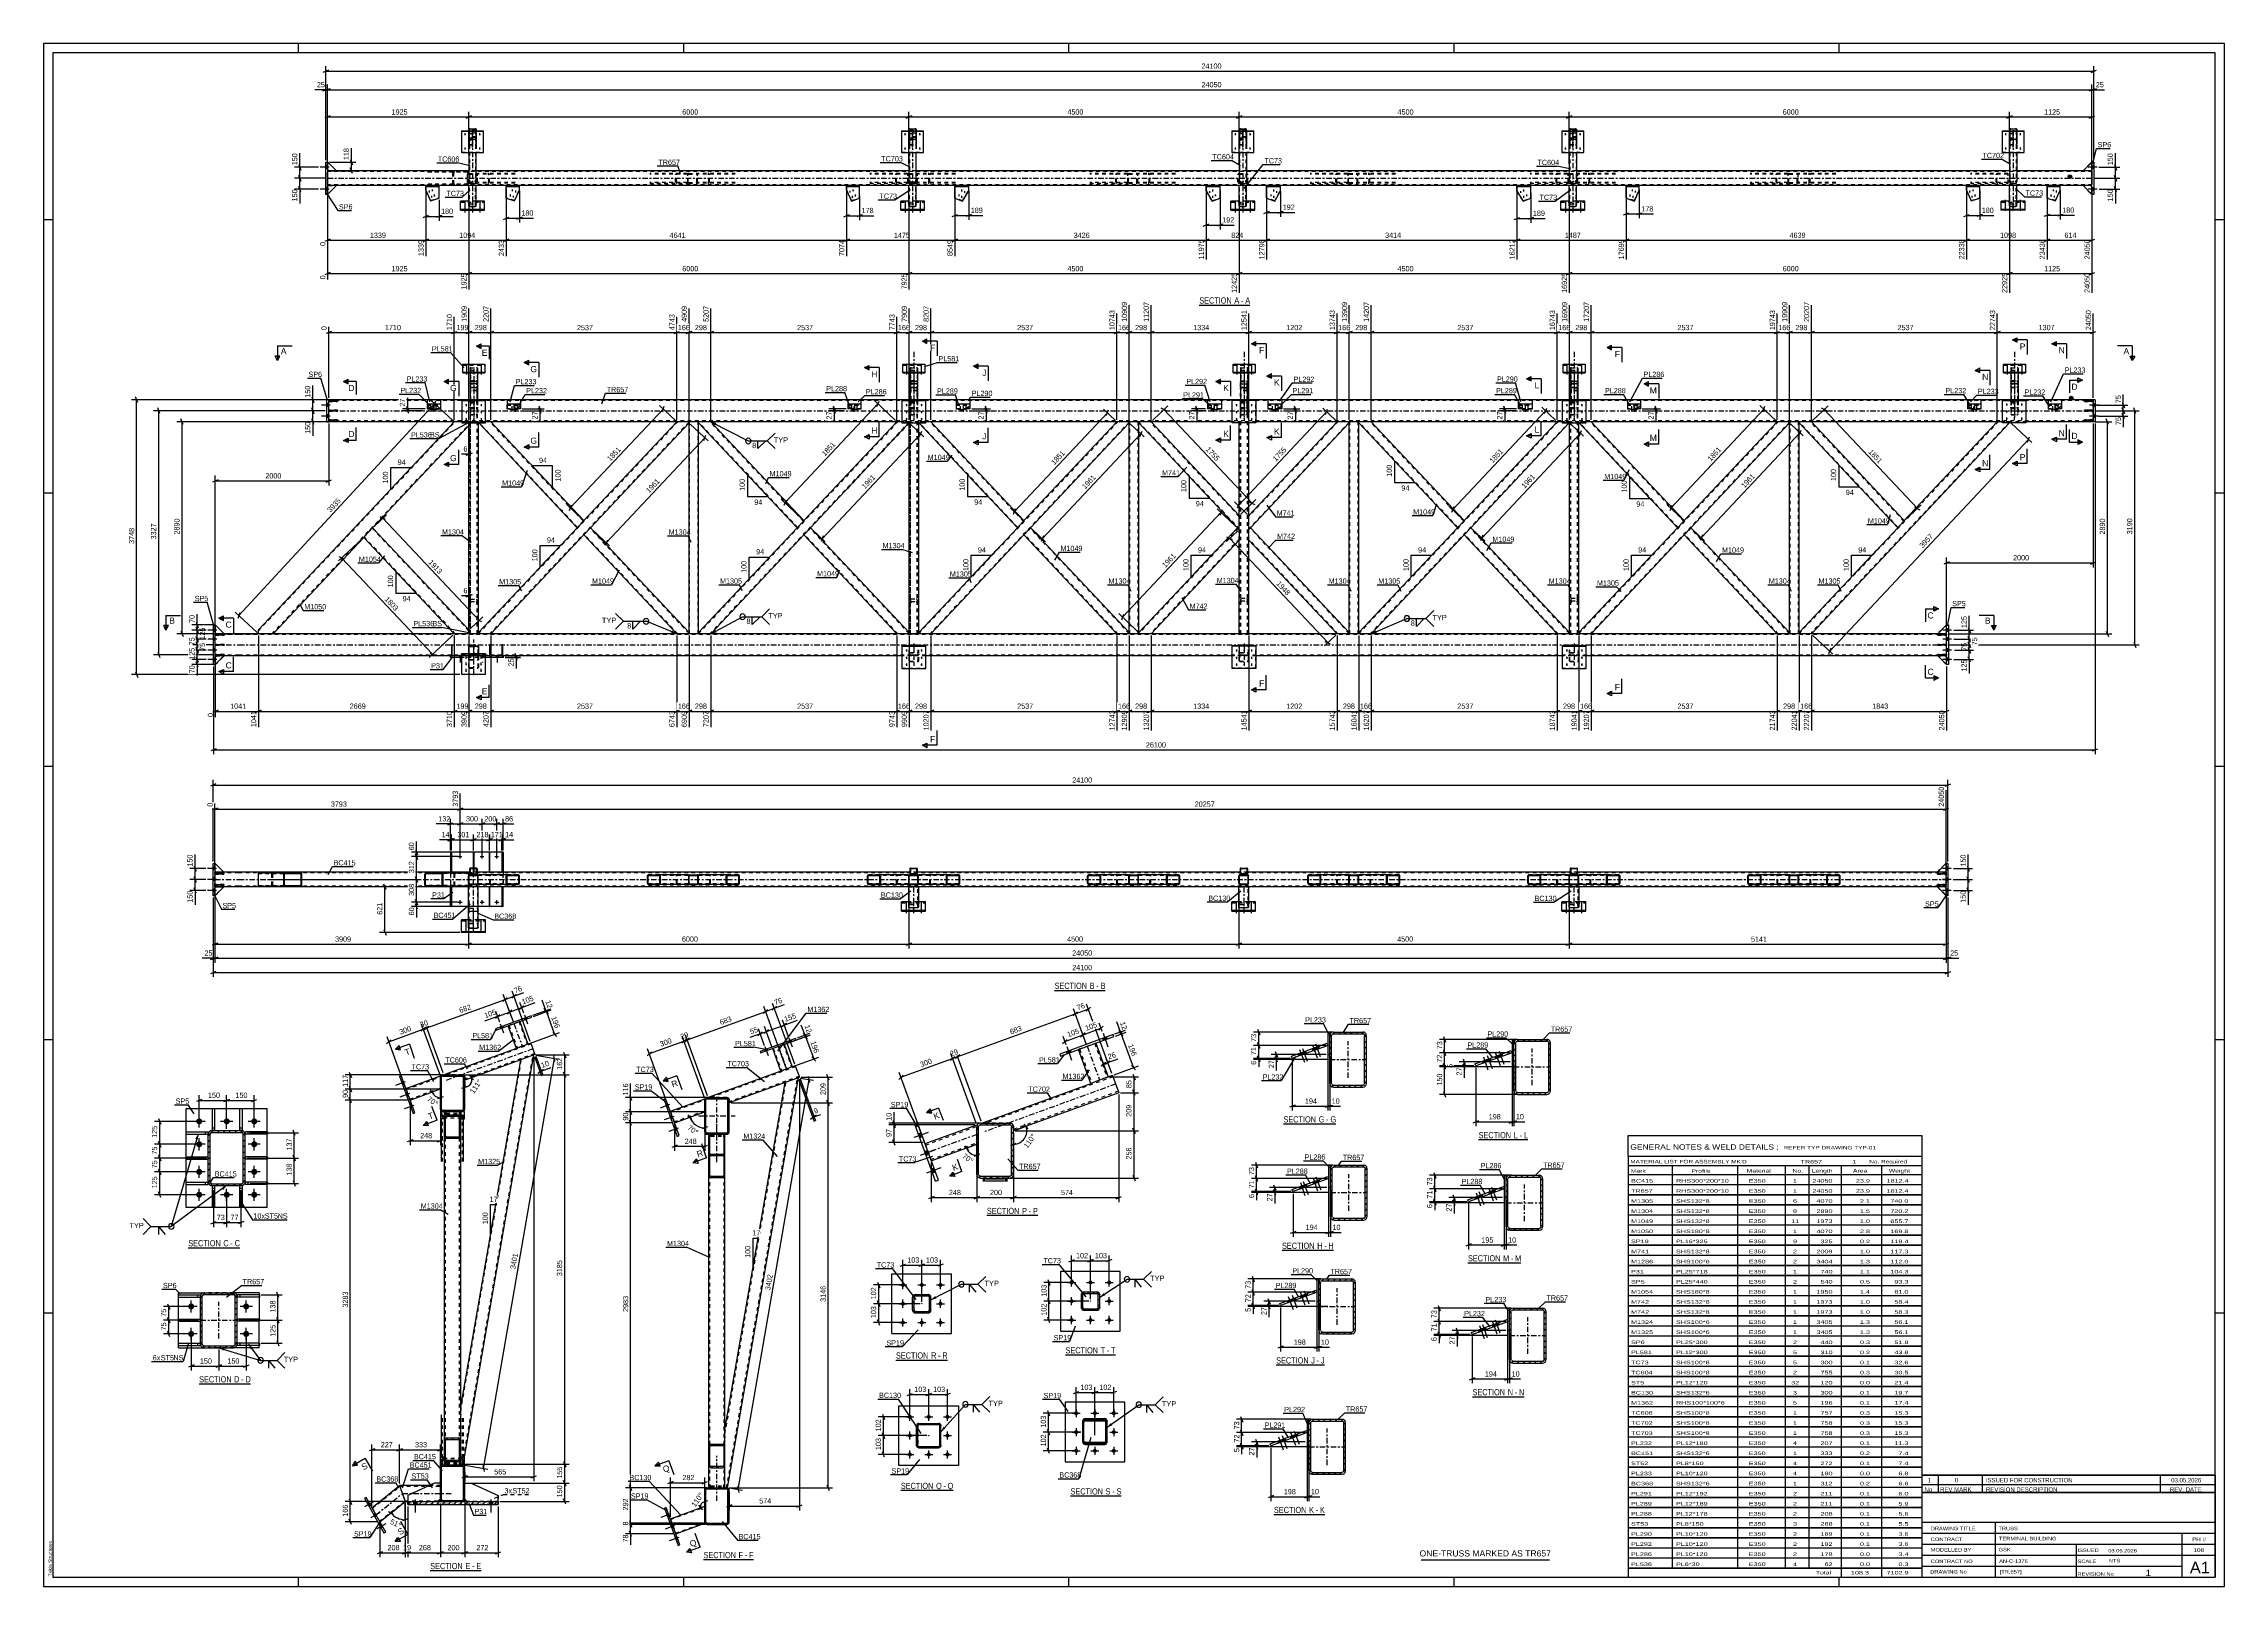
# Paper-space layout 'Layout1' of a CAD drawing. Header units: millimetres. Extents: x 0 to 1189, y 0 to 841.
# The model-space entities are those that its viewports show. They can reach past a viewport. Long polylines and large blocks are cut down to what shows.
import ezdxf

# ---------------------------------------------------------------- set-up
doc = ezdxf.new("R2010")
doc.units = ezdxf.units.MM
doc.linetypes.add('DXK_LINE_DOT2', pattern=[3.9198, 1.9599, -1.9599])
doc.linetypes.add('DXK_LINE_DOT3', pattern=[5.9187, 2.979, -0.9799, 0.9799, -0.9799])
doc.layers.add('Viewport layer', color=7, linetype='Continuous', plot=False)
doc.styles.add('Arial', font='ARIAL.TTF', dxfattribs={"height": 0.2})
doc.styles.add('Arial Narrow', font='ARIALN.TTF', dxfattribs={"height": 0.2})

# ---------------------------------------------------------------- blocks, each defined once
blk = doc.blocks.new('Unknown-814735029-18 - 4948')
at = {"color": 6, "linetype": 'Continuous'}
blk.add_line((340.7, -438.6), (368.4, -438.6), dxfattribs=at)
at = {"color": 0, "linetype": 'Continuous'}
blk.add_wipeout([(358.8, -437.9), (358.8, -434.4), (340.7, -434.4), (340.7, -437.9)], dxfattribs=at)
blk.add_wipeout([(362.4, -437.9), (362.4, -434.4), (359.9, -434.4), (359.9, -437.9)], dxfattribs=at)
at = {"color": 7, "linetype": 'Continuous', "style": 'Arial Narrow'}
blk.add_text('SECTION ', height=3.34, dxfattribs=at).set_placement((340.7, -437.9))
at = {"color": 0, "linetype": 'Continuous'}
blk.add_wipeout([(364.8, -437.9), (364.8, -434.4), (363.5, -434.4), (363.5, -437.9)], dxfattribs=at)
blk.add_wipeout([(368.4, -437.9), (368.4, -434.4), (365.8, -434.4), (365.8, -437.9)], dxfattribs=at)
at = {"color": 7, "linetype": 'Continuous', "style": 'Arial Narrow'}
for s, p in [('P', (359.9, -437.9)), ('-', (363.5, -437.9)), ('P', (365.8, -437.9))]:
    blk.add_text(s, height=3.34, dxfattribs=at).set_placement(p)
blk = doc.blocks.new('Unknown-814735029-1163')
at = {"color": 5, "linetype": 'Continuous'}
for p, q in [((1015.4, 200.1), (-173.6, 200.1)), ((-173.6, 200.1), (-173.6, -640.9)), ((1010.4, 195.1), (-168.6, 195.1)), ((-168.6, 195.1), (-168.6, -635.9)), ((-34.6, 195.1), (-34.6, 200.1)), ((175.4, 195.1), (175.4, 200.1)), ((385.4, 195.1), (385.4, 200.1)), ((595.4, 195.1), (595.4, 200.1)), ((805.4, 195.1), (805.4, 200.1)), ((1010.4, -635.9), (1010.4, 195.1)), ((1015.4, -640.9), (1015.4, 200.1)), ((-168.6, 104.1), (-173.6, 104.1)), ((1015.4, 104.1), (1010.4, 104.1)), ((-168.6, -44.9), (-173.6, -44.9)), ((1015.4, -44.9), (1010.4, -44.9)), ((-168.6, -193.9), (-173.6, -193.9)), ((1015.4, -193.9), (1010.4, -193.9)), ((-168.6, -342.9), (-173.6, -342.9)), ((1015.4, -342.9), (1010.4, -342.9)), ((-168.6, -491.9), (-173.6, -491.9)), ((1015.4, -491.9), (1010.4, -491.9)), ((-173.6, -640.9), (1015.4, -640.9)), ((-168.6, -635.9), (1010.4, -635.9)), ((-34.6, -640.9), (-34.6, -635.9)), ((175.4, -640.9), (175.4, -635.9)), ((385.4, -640.9), (385.4, -635.9)), ((595.4, -640.9), (595.4, -635.9)), ((805.4, -640.9), (805.4, -635.9))]:
    blk.add_line(p, q, dxfattribs=at)
at = {"color": 174, "linetype": 'Continuous', "style": 'Arial'}
blk.add_text('Tekla Structures', height=1.91, rotation=90, dxfattribs=at).set_placement((-169.1, -635.4))
blk = doc.blocks.new('Unknown-814735029-30875')
at = {"color": 7, "linetype": 'Continuous'}
for p, q in [((850.4, -589.8), (850.4, -635.9)), ((850.4, -589.8), (1010.4, -589.8)), ((1010.4, -589.9), (1010.4, -635.9)), ((850.4, -605.9), (1010.4, -605.9)), ((890.5, -605.9), (890.5, -635.9)), ((850.4, -611.9), (1010.4, -611.9)), ((850.4, -617.9), (1010.4, -617.9)), ((934.5, -617.9), (934.5, -635.9)), ((992.4, -635.8), (992.4, -611.8)), ((850.4, -623.9), (1010.4, -623.9)), ((850.4, -629.9), (992.4, -629.9)), ((850.4, -635.9), (1010.4, -635.9))]:
    blk.add_line(p, q, dxfattribs=at)
at = {"color": 7, "style": 'Arial Narrow'}
for s, height, width, p in [('CONTRACT', 1.91, 1.425378, (855.3, -616.2)), ('DRAWING TITLE', 1.909, 1.425378, (855.3, -610.3)), ('TRUSS', 1.91, 1.425378, (892.2, -610.3)), ('TERMINAL BUILDING', 1.909, 1.425378, (892.5, -615.8)), ('CONTRACT NO', 1.909, 1.425378, (855.3, -628.2)), ('MODELLED BY', 1.909, 1.425378, (855.3, -621.9)), ('GSK', 1.91, 1.425378, (892.3, -621.8)), ('AN-C-1376', 1.91, 1.425378, (892.6, -628.1)), ('SCALE', 1.91, 1.425378, (935.3, -628.2)), ('ISSUED', 1.91, 1.425378, (935.3, -622.2)), ('03.05.2026', 1.91, 1.425378, (952.1, -622.4)), ('A1', 6.2, 1.25, (996.6, -633.7)), ('DRAWING No', 1.91, 1.425378, (855, -633.9)), ('[TR.657]', 1.91, 1.425378, (892.9, -633.9)), ('REVISION No.', 1.909, 1.425378, (935.3, -635.1)), ('1', 3.34, 1.5, (972.3, -635.2))]:
    blk.add_text(s, height=height, dxfattribs=dict(at, width=width)).set_placement(p)
at = {"color": 7, "linetype": 'Continuous', "style": 'Arial Narrow'}
for s, height, width, p in [('PH #', 2.1, 1.42538, (997.8, -616.3)), ('NTS', 1.91, 1.425378, (952.4, -627.8)), ('108', 2.1, 1.42538, (998.6, -622.2))]:
    blk.add_text(s, height=height, dxfattribs=dict(at, width=width)).set_placement(p)
blk = doc.blocks.new('Unknown-814735029-30876')
at = {"color": 7, "linetype": 'Continuous'}
for p, q in [((850.4, -580.3), (1010.4, -580.3)), ((1010.4, -580.3), (850.4, -580.3)), ((850.4, -580.3), (850.4, -585.3)), ((859.4, -580.3), (859.4, -585.3)), ((883.4, -580.3), (883.4, -585.3)), ((980.4, -580.3), (980.4, -585.3)), ((1010.4, -580.3), (1010.4, -585.3)), ((850.4, -585.3), (1010.4, -585.3)), ((850.4, -585.3), (850.4, -589.8)), ((850.4, -585.3), (1010.4, -585.3)), ((1010.4, -589.8), (850.4, -589.8)), ((859.4, -585.3), (859.4, -589.8)), ((883.4, -585.3), (883.4, -589.8)), ((980.4, -585.3), (980.4, -589.8)), ((1010.4, -585.3), (1010.4, -589.8))]:
    blk.add_line(p, q, dxfattribs=at)
at = {"color": 7, "linetype": 'Continuous', "style": 'Arial Narrow'}
for s, height, width, p in [('1', 2.39, 1.196471, (853.6, -584.2)), ('0', 2.39, 1.196471, (868.4, -584.2)), ('ISSUED FOR CONSTRUCTION', 2.386, 1.196471, (885.4, -584.2)), ('03.05.2026', 2.39, 1.196471, (986.4, -584.2)), ('No', 2.39, 1.2, (851.9, -589.3)), ('REV MARK', 2.39, 1.2, (860.4, -589.3)), ('REVISION DESCRIPTION', 2.386, 1.2, (885.4, -589.3)), ('REV. DATE', 2.39, 1.2, (985.7, -589.3))]:
    blk.add_text(s, height=height, dxfattribs=dict(at, width=width)).set_placement(p)
blk = doc.blocks.new('Unknown-814735029-30877')
at = {"color": 7, "linetype": 'Continuous'}
for p, q in [((690.4, -395.1), (850.4, -395.1)), ((690.4, -406.4), (690.4, -395.1)), ((850.4, -395.1), (850.4, -406.4)), ((690.4, -406.4), (850.4, -406.4)), ((690.4, -406.4), (690.4, -411.4)), ((690.4, -411.4), (850.4, -411.4)), ((690.4, -411.4), (690.4, -416.4)), ((714.4, -411.4), (714.4, -416.4)), ((749.9, -411.4), (749.9, -416.4)), ((775.9, -411.4), (775.9, -416.4)), ((788.9, -411.4), (788.9, -416.4)), ((806.4, -411.4), (806.4, -416.4)), ((828.4, -411.4), (828.4, -416.4)), ((850.4, -406.4), (850.4, -411.4)), ((850.4, -411.4), (850.4, -416.4)), ((690.4, -416.4), (850.4, -416.4)), ((690.4, -416.4), (690.4, -421.8)), ((690.4, -416.4), (850.4, -416.4)), ((690.4, -421.8), (850.4, -421.8)), ((690.4, -421.9), (690.4, -427.3)), ((690.4, -421.9), (850.4, -421.9)), ((690.4, -427.3), (850.4, -427.3)), ((690.4, -427.4), (690.4, -432.8)), ((690.4, -427.4), (850.4, -427.4)), ((714.4, -416.4), (714.4, -421.9)), ((714.4, -421.9), (714.4, -427.4)), ((714.4, -427.4), (714.4, -432.9)), ((749.9, -416.4), (749.9, -421.9)), ((749.9, -421.9), (749.9, -427.4)), ((749.9, -427.4), (749.9, -432.9)), ((775.9, -416.4), (775.9, -421.9)), ((775.9, -421.9), (775.9, -427.4)), ((775.9, -427.4), (775.9, -432.9)), ((788.9, -416.4), (788.9, -421.9)), ((788.9, -421.9), (788.9, -427.4)), ((788.9, -427.4), (788.9, -432.9)), ((806.4, -416.4), (806.4, -421.9)), ((806.4, -421.9), (806.4, -427.4)), ((806.4, -427.4), (806.4, -432.9)), ((828.4, -416.4), (828.4, -421.9)), ((828.4, -421.9), (828.4, -427.4)), ((828.4, -427.4), (828.4, -432.9)), ((850.4, -416.4), (850.4, -421.8)), ((850.4, -421.9), (850.4, -427.3)), ((850.4, -427.4), (850.4, -432.8)), ((690.4, -432.8), (850.4, -432.8)), ((690.4, -432.9), (690.4, -438.3)), ((690.4, -432.9), (850.4, -432.9)), ((690.4, -438.3), (850.4, -438.3)), ((690.4, -438.4), (690.4, -443.8)), ((690.4, -438.4), (850.4, -438.4)), ((714.4, -432.9), (714.4, -438.4)), ((714.4, -438.4), (714.4, -443.9)), ((749.9, -432.9), (749.9, -438.4)), ((749.9, -438.4), (749.9, -443.9)), ((775.9, -432.9), (775.9, -438.4)), ((775.9, -438.4), (775.9, -443.9)), ((788.9, -432.9), (788.9, -438.4)), ((788.9, -438.4), (788.9, -443.9)), ((806.4, -432.9), (806.4, -438.4)), ((806.4, -438.4), (806.4, -443.9)), ((828.4, -432.9), (828.4, -438.4)), ((828.4, -438.4), (828.4, -443.9)), ((850.4, -432.9), (850.4, -438.3)), ((850.4, -438.4), (850.4, -443.8)), ((690.4, -443.8), (850.4, -443.8)), ((690.4, -443.9), (690.4, -449.3)), ((690.4, -443.9), (850.4, -443.9)), ((690.4, -449.3), (850.4, -449.3)), ((690.4, -449.4), (690.4, -454.8)), ((690.4, -449.4), (850.4, -449.4)), ((714.4, -443.9), (714.4, -449.4)), ((714.4, -449.4), (714.4, -454.9)), ((749.9, -443.9), (749.9, -449.4)), ((749.9, -449.4), (749.9, -454.9)), ((775.9, -443.9), (775.9, -449.4)), ((775.9, -449.4), (775.9, -454.9)), ((788.9, -443.9), (788.9, -449.4)), ((788.9, -449.4), (788.9, -454.9)), ((806.4, -443.9), (806.4, -449.4)), ((806.4, -449.4), (806.4, -454.9)), ((828.4, -443.9), (828.4, -449.4)), ((828.4, -449.4), (828.4, -454.9)), ((850.4, -443.9), (850.4, -449.3)), ((850.4, -449.4), (850.4, -454.8)), ((690.4, -454.8), (850.4, -454.8)), ((690.4, -454.9), (690.4, -460.3)), ((690.4, -454.9), (850.4, -454.9)), ((690.4, -460.3), (850.4, -460.3)), ((690.4, -460.4), (690.4, -465.8)), ((690.4, -460.4), (850.4, -460.4)), ((714.4, -454.9), (714.4, -460.4)), ((714.4, -460.4), (714.4, -465.9)), ((749.9, -454.9), (749.9, -460.4)), ((749.9, -460.4), (749.9, -465.9)), ((775.9, -454.9), (775.9, -460.4)), ((775.9, -460.4), (775.9, -465.9)), ((788.9, -454.9), (788.9, -460.4)), ((788.9, -460.4), (788.9, -465.9)), ((806.4, -454.9), (806.4, -460.4)), ((806.4, -460.4), (806.4, -465.9)), ((828.4, -454.9), (828.4, -460.4)), ((828.4, -460.4), (828.4, -465.9)), ((850.4, -454.9), (850.4, -460.3)), ((850.4, -460.4), (850.4, -465.8)), ((690.4, -465.8), (850.4, -465.8)), ((690.4, -465.9), (690.4, -471.3)), ((690.4, -465.9), (850.4, -465.9)), ((690.4, -471.3), (850.4, -471.3)), ((690.4, -471.4), (690.4, -476.8)), ((690.4, -471.4), (850.4, -471.4)), ((714.4, -465.9), (714.4, -471.4)), ((714.4, -471.4), (714.4, -476.9)), ((749.9, -465.9), (749.9, -471.4)), ((749.9, -471.4), (749.9, -476.9)), ((775.9, -465.9), (775.9, -471.4)), ((775.9, -471.4), (775.9, -476.9)), ((788.9, -465.9), (788.9, -471.4)), ((788.9, -471.4), (788.9, -476.9)), ((806.4, -465.9), (806.4, -471.4)), ((806.4, -471.4), (806.4, -476.9)), ((828.4, -465.9), (828.4, -471.4)), ((828.4, -471.4), (828.4, -476.9)), ((850.4, -465.9), (850.4, -471.3)), ((850.4, -471.4), (850.4, -476.8)), ((690.4, -476.8), (850.4, -476.8)), ((690.4, -476.9), (690.4, -482.3)), ((690.4, -476.9), (850.4, -476.9)), ((690.4, -482.3), (850.4, -482.3)), ((690.4, -482.4), (690.4, -487.8)), ((690.4, -482.4), (850.4, -482.4)), ((714.4, -476.9), (714.4, -482.4)), ((714.4, -482.4), (714.4, -487.9)), ((749.9, -476.9), (749.9, -482.4)), ((749.9, -482.4), (749.9, -487.9)), ((775.9, -476.9), (775.9, -482.4)), ((775.9, -482.4), (775.9, -487.9)), ((788.9, -476.9), (788.9, -482.4)), ((788.9, -482.4), (788.9, -487.9)), ((806.4, -476.9), (806.4, -482.4)), ((806.4, -482.4), (806.4, -487.9)), ((828.4, -476.9), (828.4, -482.4)), ((828.4, -482.4), (828.4, -487.9)), ((850.4, -476.9), (850.4, -482.3)), ((850.4, -482.4), (850.4, -487.8)), ((690.4, -487.8), (850.4, -487.8)), ((690.4, -487.9), (690.4, -493.3)), ((690.4, -487.9), (850.4, -487.9)), ((690.4, -493.3), (850.4, -493.3)), ((690.4, -493.4), (690.4, -498.8)), ((690.4, -493.4), (850.4, -493.4)), ((690.4, -498.8), (850.4, -498.8)), ((690.4, -498.9), (690.4, -504.3)), ((690.4, -498.9), (850.4, -498.9)), ((714.4, -487.9), (714.4, -493.4)), ((714.4, -493.4), (714.4, -498.9)), ((714.4, -498.9), (714.4, -504.4)), ((749.9, -487.9), (749.9, -493.4)), ((749.9, -493.4), (749.9, -498.9)), ((749.9, -498.9), (749.9, -504.4)), ((775.9, -487.9), (775.9, -493.4)), ((775.9, -493.4), (775.9, -498.9)), ((775.9, -498.9), (775.9, -504.4)), ((788.9, -487.9), (788.9, -493.4)), ((788.9, -493.4), (788.9, -498.9)), ((788.9, -498.9), (788.9, -504.4)), ((806.4, -487.9), (806.4, -493.4)), ((806.4, -493.4), (806.4, -498.9)), ((806.4, -498.9), (806.4, -504.4)), ((828.4, -487.9), (828.4, -493.4)), ((828.4, -493.4), (828.4, -498.9)), ((828.4, -498.9), (828.4, -504.4)), ((850.4, -487.9), (850.4, -493.3)), ((850.4, -493.4), (850.4, -498.8)), ((850.4, -498.9), (850.4, -504.3)), ((690.4, -504.3), (850.4, -504.3)), ((690.4, -504.4), (690.4, -509.8)), ((690.4, -504.4), (850.4, -504.4)), ((690.4, -509.8), (850.4, -509.8)), ((690.4, -509.9), (690.4, -515.3)), ((690.4, -509.9), (850.4, -509.9)), ((714.4, -504.4), (714.4, -509.9)), ((714.4, -509.9), (714.4, -515.4)), ((749.9, -504.4), (749.9, -509.9)), ((749.9, -509.9), (749.9, -515.4)), ((775.9, -504.4), (775.9, -509.9)), ((775.9, -509.9), (775.9, -515.4)), ((788.9, -504.4), (788.9, -509.9)), ((788.9, -509.9), (788.9, -515.4)), ((806.4, -504.4), (806.4, -509.9)), ((806.4, -509.9), (806.4, -515.4)), ((828.4, -504.4), (828.4, -509.9)), ((828.4, -509.9), (828.4, -515.4)), ((850.4, -504.4), (850.4, -509.8)), ((850.4, -509.9), (850.4, -515.3)), ((690.4, -515.3), (850.4, -515.3)), ((690.4, -515.4), (690.4, -520.8)), ((690.4, -515.4), (850.4, -515.4)), ((690.4, -520.8), (850.4, -520.8)), ((690.4, -520.9), (690.4, -526.3)), ((690.4, -520.9), (850.4, -520.9)), ((714.4, -515.4), (714.4, -520.9)), ((714.4, -520.9), (714.4, -526.4)), ((749.9, -515.4), (749.9, -520.9)), ((749.9, -520.9), (749.9, -526.4)), ((775.9, -515.4), (775.9, -520.9)), ((775.9, -520.9), (775.9, -526.4)), ((788.9, -515.4), (788.9, -520.9)), ((788.9, -520.9), (788.9, -526.4)), ((806.4, -515.4), (806.4, -520.9)), ((806.4, -520.9), (806.4, -526.4)), ((828.4, -515.4), (828.4, -520.9)), ((828.4, -520.9), (828.4, -526.4)), ((850.4, -515.4), (850.4, -520.8)), ((850.4, -520.9), (850.4, -526.3)), ((690.4, -526.3), (850.4, -526.3)), ((690.4, -526.4), (690.4, -531.8)), ((690.4, -526.4), (850.4, -526.4)), ((690.4, -531.8), (850.4, -531.8)), ((690.4, -531.9), (690.4, -537.3)), ((690.4, -531.9), (850.4, -531.9)), ((714.4, -526.4), (714.4, -531.9)), ((714.4, -531.9), (714.4, -537.4)), ((749.9, -526.4), (749.9, -531.9)), ((749.9, -531.9), (749.9, -537.4)), ((775.9, -526.4), (775.9, -531.9)), ((775.9, -531.9), (775.9, -537.4)), ((788.9, -526.4), (788.9, -531.9)), ((788.9, -531.9), (788.9, -537.4)), ((806.4, -526.4), (806.4, -531.9)), ((806.4, -531.9), (806.4, -537.4)), ((828.4, -526.4), (828.4, -531.9)), ((828.4, -531.9), (828.4, -537.4)), ((850.4, -526.4), (850.4, -531.8)), ((850.4, -531.9), (850.4, -537.3)), ((690.4, -537.3), (850.4, -537.3)), ((690.4, -537.4), (690.4, -542.8)), ((690.4, -537.4), (850.4, -537.4)), ((690.4, -542.8), (850.4, -542.8)), ((690.4, -542.9), (690.4, -548.3)), ((690.4, -542.9), (850.4, -542.9)), ((714.4, -537.4), (714.4, -542.9)), ((714.4, -542.9), (714.4, -548.4)), ((749.9, -537.4), (749.9, -542.9)), ((749.9, -542.9), (749.9, -548.4)), ((775.9, -537.4), (775.9, -542.9)), ((775.9, -542.9), (775.9, -548.4)), ((788.9, -537.4), (788.9, -542.9)), ((788.9, -542.9), (788.9, -548.4)), ((806.4, -537.4), (806.4, -542.9)), ((806.4, -542.9), (806.4, -548.4)), ((828.4, -537.4), (828.4, -542.9)), ((828.4, -542.9), (828.4, -548.4)), ((850.4, -537.4), (850.4, -542.8)), ((850.4, -542.9), (850.4, -548.3)), ((690.4, -548.3), (850.4, -548.3)), ((690.4, -548.4), (690.4, -553.8)), ((690.4, -548.4), (850.4, -548.4)), ((690.4, -553.8), (850.4, -553.8)), ((690.4, -553.9), (690.4, -559.3)), ((690.4, -553.9), (850.4, -553.9)), ((714.4, -548.4), (714.4, -553.9)), ((714.4, -553.9), (714.4, -559.4)), ((749.9, -548.4), (749.9, -553.9)), ((749.9, -553.9), (749.9, -559.4)), ((775.9, -548.4), (775.9, -553.9)), ((775.9, -553.9), (775.9, -559.4)), ((788.9, -548.4), (788.9, -553.9)), ((788.9, -553.9), (788.9, -559.4)), ((806.4, -548.4), (806.4, -553.9)), ((806.4, -553.9), (806.4, -559.4)), ((828.4, -548.4), (828.4, -553.9)), ((828.4, -553.9), (828.4, -559.4)), ((850.4, -548.4), (850.4, -553.8)), ((850.4, -553.9), (850.4, -559.3)), ((690.4, -559.3), (850.4, -559.3)), ((690.4, -559.4), (690.4, -564.8)), ((690.4, -559.4), (850.4, -559.4)), ((690.4, -564.8), (850.4, -564.8)), ((690.4, -564.9), (690.4, -570.3)), ((690.4, -564.9), (850.4, -564.9)), ((690.4, -570.3), (850.4, -570.3)), ((690.4, -570.4), (690.4, -575.8)), ((690.4, -570.4), (850.4, -570.4)), ((714.4, -559.4), (714.4, -564.9)), ((714.4, -564.9), (714.4, -570.4)), ((714.4, -570.4), (714.4, -575.9)), ((749.9, -559.4), (749.9, -564.9)), ((749.9, -564.9), (749.9, -570.4)), ((749.9, -570.4), (749.9, -575.9)), ((775.9, -559.4), (775.9, -564.9)), ((775.9, -564.9), (775.9, -570.4)), ((775.9, -570.4), (775.9, -575.9)), ((788.9, -559.4), (788.9, -564.9)), ((788.9, -564.9), (788.9, -570.4)), ((788.9, -570.4), (788.9, -575.9)), ((806.4, -559.4), (806.4, -564.9)), ((806.4, -564.9), (806.4, -570.4)), ((806.4, -570.4), (806.4, -575.9)), ((828.4, -559.4), (828.4, -564.9)), ((828.4, -564.9), (828.4, -570.4)), ((828.4, -570.4), (828.4, -575.9)), ((850.4, -559.4), (850.4, -564.8)), ((850.4, -564.9), (850.4, -570.3)), ((850.4, -570.4), (850.4, -575.8)), ((690.4, -575.8), (850.4, -575.8)), ((690.4, -575.9), (690.4, -581.3)), ((690.4, -575.9), (850.4, -575.9)), ((690.4, -581.3), (850.4, -581.3)), ((690.4, -581.4), (690.4, -586.8)), ((690.4, -581.4), (850.4, -581.4)), ((714.4, -575.9), (714.4, -581.4)), ((714.4, -581.4), (714.4, -586.9)), ((749.9, -575.9), (749.9, -581.4)), ((749.9, -581.4), (749.9, -586.9)), ((775.9, -575.9), (775.9, -581.4)), ((775.9, -581.4), (775.9, -586.9)), ((788.9, -575.9), (788.9, -581.4)), ((788.9, -581.4), (788.9, -586.9)), ((806.4, -575.9), (806.4, -581.4)), ((806.4, -581.4), (806.4, -586.9)), ((828.4, -575.9), (828.4, -581.4)), ((828.4, -581.4), (828.4, -586.9)), ((850.4, -575.9), (850.4, -581.3)), ((850.4, -581.4), (850.4, -586.8)), ((690.4, -586.8), (850.4, -586.8)), ((690.4, -586.9), (690.4, -592.3)), ((690.4, -586.9), (850.4, -586.9)), ((690.4, -592.3), (850.4, -592.3)), ((690.4, -592.4), (690.4, -597.8)), ((690.4, -592.4), (850.4, -592.4)), ((714.4, -586.9), (714.4, -592.4)), ((714.4, -592.4), (714.4, -597.9)), ((749.9, -586.9), (749.9, -592.4)), ((749.9, -592.4), (749.9, -597.9)), ((775.9, -586.9), (775.9, -592.4)), ((775.9, -592.4), (775.9, -597.9)), ((788.9, -586.9), (788.9, -592.4)), ((788.9, -592.4), (788.9, -597.9)), ((806.4, -586.9), (806.4, -592.4)), ((806.4, -592.4), (806.4, -597.9)), ((828.4, -586.9), (828.4, -592.4)), ((828.4, -592.4), (828.4, -597.9)), ((850.4, -586.9), (850.4, -592.3)), ((850.4, -592.4), (850.4, -597.8)), ((690.4, -597.8), (850.4, -597.8)), ((690.4, -597.9), (690.4, -603.3)), ((690.4, -597.9), (850.4, -597.9)), ((690.4, -603.3), (850.4, -603.3)), ((690.4, -603.4), (690.4, -608.8)), ((690.4, -603.4), (850.4, -603.4)), ((714.4, -597.9), (714.4, -603.4)), ((714.4, -603.4), (714.4, -608.9)), ((749.9, -597.9), (749.9, -603.4)), ((749.9, -603.4), (749.9, -608.9)), ((775.9, -597.9), (775.9, -603.4)), ((775.9, -603.4), (775.9, -608.9)), ((788.9, -597.9), (788.9, -603.4)), ((788.9, -603.4), (788.9, -608.9)), ((806.4, -597.9), (806.4, -603.4)), ((806.4, -603.4), (806.4, -608.9)), ((828.4, -597.9), (828.4, -603.4)), ((828.4, -603.4), (828.4, -608.9)), ((850.4, -597.9), (850.4, -603.3)), ((850.4, -603.4), (850.4, -608.8)), ((690.4, -608.8), (850.4, -608.8)), ((690.4, -608.9), (690.4, -614.3)), ((690.4, -608.9), (850.4, -608.9)), ((690.4, -614.3), (850.4, -614.3)), ((690.4, -614.4), (690.4, -619.8)), ((690.4, -614.4), (850.4, -614.4)), ((714.4, -608.9), (714.4, -614.4)), ((714.4, -614.4), (714.4, -619.9)), ((749.9, -608.9), (749.9, -614.4)), ((749.9, -614.4), (749.9, -619.9)), ((775.9, -608.9), (775.9, -614.4)), ((775.9, -614.4), (775.9, -619.9)), ((788.9, -608.9), (788.9, -614.4)), ((788.9, -614.4), (788.9, -619.9)), ((806.4, -608.9), (806.4, -614.4)), ((806.4, -614.4), (806.4, -619.9)), ((828.4, -608.9), (828.4, -614.4)), ((828.4, -614.4), (828.4, -619.9)), ((850.4, -608.9), (850.4, -614.3)), ((850.4, -614.4), (850.4, -619.8)), ((690.4, -619.8), (850.4, -619.8)), ((690.4, -619.9), (690.4, -625.3)), ((690.4, -619.9), (850.4, -619.9)), ((690.4, -625.3), (850.4, -625.3)), ((690.4, -625.4), (690.4, -630.8)), ((690.4, -625.4), (850.4, -625.4)), ((714.4, -619.9), (714.4, -625.4)), ((714.4, -625.4), (714.4, -630.9)), ((749.9, -619.9), (749.9, -625.4)), ((749.9, -625.4), (749.9, -630.9)), ((775.9, -619.9), (775.9, -625.4)), ((775.9, -625.4), (775.9, -630.9)), ((788.9, -619.9), (788.9, -625.4)), ((788.9, -625.4), (788.9, -630.9)), ((806.4, -619.9), (806.4, -625.4)), ((806.4, -625.4), (806.4, -630.9)), ((828.4, -619.9), (828.4, -625.4)), ((828.4, -625.4), (828.4, -630.9)), ((850.4, -619.9), (850.4, -625.3)), ((850.4, -625.4), (850.4, -630.8)), ((690.4, -630.8), (850.4, -630.8)), ((690.4, -630.9), (850.4, -630.9)), ((690.4, -630.9), (690.4, -635.9)), ((690.4, -635.9), (850.4, -635.9)), ((806.4, -630.9), (806.4, -635.9)), ((828.4, -630.9), (828.4, -635.9)), ((850.4, -630.9), (850.4, -635.9))]:
    blk.add_line(p, q, dxfattribs=at)
at = {"color": 7, "style": 'Arial Narrow'}
for s, height, width, p in [('GENERAL NOTES & WELD DETAILS :', 2.863, 1.4, (691.5, -402.8)), ('REFER TYP DRAWING TYP-01', 1.909, 1.6, (775.1, -402.7)), ("MATERIAL LIST FOR ASSEMBLY MK'D", 1.909, 1.6, (691.5, -410.3)), ('Mark', 1.91, 1.7, (691.7, -415.4)), ('Profile', 1.91, 1.7, (724.8, -415.4)), ('Material', 1.91, 1.7, (754.9, -415.3)), ('No.', 1.91, 1.7, (779.9, -415.3)), ('TR657', 1.91, 1.794707, (784.3, -410.4)), ('Length', 1.91, 1.7, (790.4, -415.3)), ('1', 1.91, 1.794707, (812.5, -410.3)), ('Area', 1.91, 1.7, (812.9, -415.3)), ('No. Required', 1.909, 1.6, (821.8, -410.3)), ('Weight', 1.91, 1.7, (832.4, -415.3))]:
    blk.add_text(s, height=height, dxfattribs=dict(at, width=width)).set_placement(p)
at = {"color": 7, "linetype": 'Continuous', "style": 'Arial Narrow'}
for s, height, width, p in [('TR657', 1.91, 1.794707, (691.9, -426.3)), ('BC415', 1.91, 1.794707, (691.9, -420.8)), ('RHS300*200*10', 1.909, 1.794707, (716.4, -420.8)), ('RHS300*200*10', 1.909, 1.794707, (716.4, -426.3)), ('E350', 1.91, 1.794707, (756.1, -420.8)), ('E350', 1.91, 1.794707, (756.1, -426.3)), ('1', 1.91, 1.794707, (780.2, -420.8)), ('1', 1.91, 1.794707, (780.2, -426.3)), ('24050', 1.91, 1.794707, (790.8, -420.8)), ('24050', 1.91, 1.794707, (790.8, -426.3)), ('23.9', 1.91, 1.794707, (814.5, -420.8)), ('23.9', 1.91, 1.794707, (814.5, -426.3)), ('1812.4', 1.91, 1.794707, (831.2, -420.8)), ('1812.4', 1.91, 1.794707, (831.2, -426.3)), ('M1305', 1.91, 1.794707, (691.9, -431.8)), ('M1304', 1.91, 1.794707, (691.9, -437.3)), ('SHS132*8', 1.91, 1.794707, (716.4, -431.8)), ('SHS132*8', 1.91, 1.794707, (716.4, -437.3)), ('E350', 1.91, 1.794707, (756.1, -431.8)), ('E350', 1.91, 1.794707, (756.1, -437.3)), ('6', 1.91, 1.794707, (780.2, -431.8)), ('8', 1.91, 1.794707, (780.2, -437.3)), ('4070', 1.91, 1.794707, (793, -431.8)), ('2890', 1.91, 1.794707, (793, -437.3)), ('2.1', 1.91, 1.794707, (816.7, -431.8)), ('1.5', 1.91, 1.794707, (816.7, -437.3)), ('740.0', 1.91, 1.794707, (833.3, -431.8)), ('720.2', 1.91, 1.794707, (833.3, -437.3)), ('M1049', 1.91, 1.794707, (691.9, -442.8)), ('M1050', 1.91, 1.794707, (691.9, -448.3)), ('SHS132*8', 1.91, 1.794707, (716.4, -442.8)), ('SHS180*8', 1.91, 1.794707, (716.4, -448.3)), ('E350', 1.91, 1.794707, (756.1, -442.8)), ('E350', 1.91, 1.794707, (756.1, -448.3)), ('11', 1.91, 1.794707, (779.2, -442.8)), ('1', 1.91, 1.794707, (780.2, -448.3)), ('4070', 1.91, 1.794707, (793, -448.3)), ('1973', 1.91, 1.794707, (793, -442.8)), ('2.8', 1.91, 1.794707, (816.7, -448.3)), ('1.0', 1.91, 1.794707, (816.7, -442.8)), ('655.7', 1.91, 1.794707, (833.3, -442.8)), ('169.8', 1.91, 1.794707, (833.3, -448.3)), ('SP19', 1.91, 1.794707, (691.9, -453.8)), ('M741', 1.91, 1.794707, (691.9, -459.3)), ('M1286', 1.91, 1.794707, (691.9, -464.8)), ('SHS132*8', 1.91, 1.794707, (716.4, -459.3)), ('SHS100*6', 1.91, 1.794707, (716.4, -464.8)), ('PL16*325', 1.91, 1.794707, (716.4, -453.8)), ('E350', 1.91, 1.794707, (756.1, -453.8)), ('E350', 1.91, 1.794707, (756.1, -459.3)), ('E350', 1.91, 1.794707, (756.1, -464.8)), ('9', 1.91, 1.794707, (780.2, -453.8)), ('2', 1.91, 1.794707, (780.2, -459.3)), ('2', 1.91, 1.794707, (780.2, -464.8)), ('3404', 1.91, 1.794707, (793, -464.8)), ('2009', 1.91, 1.794707, (793, -459.3)), ('325', 1.91, 1.794707, (795.2, -453.8)), ('0.2', 1.91, 1.794707, (816.7, -453.8)), ('1.0', 1.91, 1.794707, (816.7, -459.3)), ('1.3', 1.91, 1.794707, (816.7, -464.8)), ('119.4', 1.91, 1.794707, (833.3, -453.8)), ('117.3', 1.91, 1.794707, (833.3, -459.3)), ('112.0', 1.91, 1.794707, (833.3, -464.8)), ('SP5', 1.91, 1.794707, (691.9, -475.8)), ('P31', 1.91, 1.794707, (691.9, -470.3)), ('PL25*718', 1.91, 1.794707, (716.4, -470.3)), ('PL25*440', 1.91, 1.794707, (716.4, -475.8)), ('E350', 1.91, 1.794707, (756.1, -470.3)), ('E350', 1.91, 1.794707, (756.1, -475.8)), ('2', 1.91, 1.794707, (780.2, -475.8)), ('1', 1.91, 1.794707, (780.2, -470.3)), ('540', 1.91, 1.794707, (795.2, -475.8)), ('740', 1.91, 1.794707, (795.2, -470.3)), ('0.5', 1.91, 1.794707, (816.7, -475.8)), ('1.1', 1.91, 1.794707, (816.7, -470.3)), ('104.3', 1.91, 1.794707, (833.3, -470.3)), ('93.3', 1.91, 1.794707, (835.5, -475.8)), ('M1054', 1.91, 1.794707, (691.9, -481.3)), ('M742', 1.91, 1.794707, (691.9, -486.8)), ('SHS180*8', 1.91, 1.794707, (716.4, -481.3)), ('SHS132*8', 1.91, 1.794707, (716.4, -486.8)), ('E350', 1.91, 1.794707, (756.1, -481.3)), ('E350', 1.91, 1.794707, (756.1, -486.8)), ('1', 1.91, 1.794707, (780.2, -481.3)), ('1', 1.91, 1.794707, (780.2, -486.8)), ('1950', 1.91, 1.794707, (793, -481.3)), ('1973', 1.91, 1.794707, (793, -486.8)), ('1.4', 1.91, 1.794707, (816.7, -481.3)), ('1.0', 1.91, 1.794707, (816.7, -486.8)), ('81.0', 1.91, 1.794707, (835.5, -481.3)), ('58.4', 1.91, 1.794707, (835.5, -486.8)), ('M742', 1.91, 1.794707, (691.9, -492.3)), ('M1324', 1.91, 1.794707, (691.9, -497.8)), ('SHS132*8', 1.91, 1.794707, (716.4, -492.3)), ('SHS100*6', 1.91, 1.794707, (716.4, -497.8)), ('E350', 1.91, 1.794707, (756.1, -492.3)), ('E350', 1.91, 1.794707, (756.1, -497.8)), ('1', 1.91, 1.794707, (780.2, -492.3)), ('1', 1.91, 1.794707, (780.2, -497.8)), ('3405', 1.91, 1.794707, (793, -497.8)), ('1973', 1.91, 1.794707, (793, -492.3)), ('1.0', 1.91, 1.794707, (816.7, -492.3)), ('1.3', 1.91, 1.794707, (816.7, -497.8)), ('58.3', 1.91, 1.794707, (835.5, -492.3)), ('56.1', 1.91, 1.794707, (835.5, -497.8)), ('SP6', 1.91, 1.794707, (691.9, -508.8)), ('M1325', 1.91, 1.794707, (691.9, -503.3)), ('SHS100*6', 1.91, 1.794707, (716.4, -503.3)), ('PL25*300', 1.91, 1.794707, (716.4, -508.8)), ('E350', 1.91, 1.794707, (756.1, -503.3)), ('E350', 1.91, 1.794707, (756.1, -508.8)), ('2', 1.91, 1.794707, (780.2, -508.8)), ('1', 1.91, 1.794707, (780.2, -503.3)), ('3405', 1.91, 1.794707, (793, -503.3)), ('440', 1.91, 1.794707, (795.2, -508.8)), ('0.3', 1.91, 1.794707, (816.7, -508.8)), ('1.3', 1.91, 1.794707, (816.7, -503.3)), ('56.1', 1.91, 1.794707, (835.5, -503.3)), ('51.8', 1.91, 1.794707, (835.5, -508.8)), ('TC73', 1.91, 1.794707, (691.9, -519.8)), ('PL581', 1.91, 1.794707, (691.9, -514.3)), ('SHS100*8', 1.91, 1.794707, (716.4, -519.8)), ('PL12*300', 1.91, 1.794707, (716.4, -514.3)), ('E350', 1.91, 1.794707, (756.1, -514.3)), ('E350', 1.91, 1.794707, (756.1, -519.8)), ('5', 1.91, 1.794707, (780.2, -514.3)), ('5', 1.91, 1.794707, (780.2, -519.8)), ('310', 1.91, 1.794707, (795.2, -514.3)), ('300', 1.91, 1.794707, (795.2, -519.8)), ('0.2', 1.91, 1.794707, (816.7, -514.3)), ('0.1', 1.91, 1.794707, (816.7, -519.8)), ('43.8', 1.91, 1.794707, (835.5, -514.3)), ('32.6', 1.91, 1.794707, (835.5, -519.8)), ('TC604', 1.91, 1.794707, (691.9, -525.3)), ('ST5', 1.91, 1.794707, (691.9, -530.8)), ('BC130', 1.91, 1.794707, (691.9, -536.3)), ('SHS100*8', 1.91, 1.794707, (716.4, -525.3)), ('SHS132*6', 1.91, 1.794707, (716.4, -536.3)), ('PL12*120', 1.91, 1.794707, (716.4, -530.8)), ('E350', 1.91, 1.794707, (756.1, -525.3)), ('E350', 1.91, 1.794707, (756.1, -530.8)), ('E350', 1.91, 1.794707, (756.1, -536.3)), ('32', 1.91, 1.794707, (779.2, -530.8)), ('2', 1.91, 1.794707, (780.2, -525.3)), ('3', 1.91, 1.794707, (780.2, -536.3)), ('300', 1.91, 1.794707, (795.2, -536.3)), ('755', 1.91, 1.794707, (795.2, -525.3)), ('120', 1.91, 1.794707, (795.2, -530.8)), ('0.3', 1.91, 1.794707, (816.7, -525.3)), ('0.0', 1.91, 1.794707, (816.7, -530.8)), ('0.1', 1.91, 1.794707, (816.7, -536.3)), ('30.5', 1.91, 1.794707, (835.5, -525.3)), ('21.4', 1.91, 1.794707, (835.5, -530.8)), ('19.7', 1.91, 1.794707, (835.5, -536.3)), ('TC606', 1.91, 1.794707, (691.9, -547.3)), ('M1362', 1.91, 1.794707, (691.9, -541.8)), ('SHS100*8', 1.91, 1.794707, (716.4, -547.3)), ('RHS100*100*6', 1.909, 1.794707, (716.4, -541.8)), ('E350', 1.91, 1.794707, (756.1, -541.8)), ('E350', 1.91, 1.794707, (756.1, -547.3)), ('5', 1.91, 1.794707, (780.2, -541.8)), ('1', 1.91, 1.794707, (780.2, -547.3)), ('757', 1.91, 1.794707, (795.2, -547.3)), ('196', 1.91, 1.794707, (795.2, -541.8)), ('0.1', 1.91, 1.794707, (816.7, -541.8)), ('0.3', 1.91, 1.794707, (816.7, -547.3)), ('17.4', 1.91, 1.794707, (835.5, -541.8)), ('15.3', 1.91, 1.794707, (835.5, -547.3)), ('TC702', 1.91, 1.794707, (691.9, -552.8)), ('TC703', 1.91, 1.794707, (691.9, -558.3)), ('SHS100*8', 1.91, 1.794707, (716.4, -552.8)), ('SHS100*8', 1.91, 1.794707, (716.4, -558.3)), ('E350', 1.91, 1.794707, (756.1, -552.8)), ('E350', 1.91, 1.794707, (756.1, -558.3)), ('1', 1.91, 1.794707, (780.2, -552.8)), ('1', 1.91, 1.794707, (780.2, -558.3)), ('758', 1.91, 1.794707, (795.2, -552.8)), ('758', 1.91, 1.794707, (795.2, -558.3)), ('0.3', 1.91, 1.794707, (816.7, -552.8)), ('0.3', 1.91, 1.794707, (816.7, -558.3)), ('15.3', 1.91, 1.794707, (835.5, -552.8)), ('15.3', 1.91, 1.794707, (835.5, -558.3)), ('PL232', 1.91, 1.794707, (691.9, -563.8)), ('BC451', 1.91, 1.794707, (691.9, -569.3)), ('SHS132*6', 1.91, 1.794707, (716.4, -569.3)), ('PL12*180', 1.91, 1.794707, (716.4, -563.8)), ('E350', 1.91, 1.794707, (756.1, -563.8)), ('E350', 1.91, 1.794707, (756.1, -569.3)), ('4', 1.91, 1.794707, (780.2, -563.8)), ('1', 1.91, 1.794707, (780.2, -569.3)), ('333', 1.91, 1.794707, (795.2, -569.3)), ('207', 1.91, 1.794707, (795.2, -563.8)), ('0.1', 1.91, 1.794707, (816.7, -563.8)), ('0.2', 1.91, 1.794707, (816.7, -569.3)), ('11.3', 1.91, 1.794707, (835.5, -563.8)), ('7.4', 1.91, 1.794707, (837.7, -569.3)), ('ST52', 1.91, 1.794707, (691.9, -574.8)), ('PL233', 1.91, 1.794707, (691.9, -580.3)), ('PL8*150', 1.91, 1.794707, (716.4, -574.8)), ('PL10*120', 1.91, 1.794707, (716.4, -580.3)), ('E350', 1.91, 1.794707, (756.1, -574.8)), ('E350', 1.91, 1.794707, (756.1, -580.3)), ('4', 1.91, 1.794707, (780.2, -574.8)), ('4', 1.91, 1.794707, (780.2, -580.3)), ('272', 1.91, 1.794707, (795.2, -574.8)), ('180', 1.91, 1.794707, (795.2, -580.3)), ('0.1', 1.91, 1.794707, (816.7, -574.8)), ('0.0', 1.91, 1.794707, (816.7, -580.3)), ('7.4', 1.91, 1.794707, (837.7, -574.8)), ('6.8', 1.91, 1.794707, (837.7, -580.3)), ('BC368', 1.91, 1.794707, (691.9, -585.8)), ('PL291', 1.91, 1.794707, (691.9, -591.3)), ('SHS132*6', 1.91, 1.794707, (716.4, -585.8)), ('PL12*192', 1.91, 1.794707, (716.4, -591.3)), ('E350', 1.91, 1.794707, (756.1, -585.8)), ('E350', 1.91, 1.794707, (756.1, -591.3)), ('2', 1.91, 1.794707, (780.2, -591.3)), ('1', 1.91, 1.794707, (780.2, -585.8)), ('312', 1.91, 1.794707, (795.2, -585.8)), ('211', 1.91, 1.794707, (795.2, -591.3)), ('0.2', 1.91, 1.794707, (816.7, -585.8)), ('0.1', 1.91, 1.794707, (816.7, -591.3)), ('6.6', 1.91, 1.794707, (837.7, -585.8)), ('6.0', 1.91, 1.794707, (837.7, -591.3)), ('ST53', 1.91, 1.794707, (691.9, -607.8)), ('PL289', 1.91, 1.794707, (691.9, -596.8)), ('PL288', 1.91, 1.794707, (691.9, -602.3)), ('PL12*189', 1.91, 1.794707, (716.4, -596.8)), ('PL12*178', 1.91, 1.794707, (716.4, -602.3)), ('PL8*150', 1.91, 1.794707, (716.4, -607.8)), ('E350', 1.91, 1.794707, (756.1, -596.8)), ('E350', 1.91, 1.794707, (756.1, -602.3)), ('E350', 1.91, 1.794707, (756.1, -607.8)), ('2', 1.91, 1.794707, (780.2, -596.8)), ('2', 1.91, 1.794707, (780.2, -602.3)), ('3', 1.91, 1.794707, (780.2, -607.8)), ('211', 1.91, 1.794707, (795.2, -596.8)), ('208', 1.91, 1.794707, (795.2, -602.3)), ('268', 1.91, 1.794707, (795.2, -607.8)), ('0.1', 1.91, 1.794707, (816.7, -596.8)), ('0.1', 1.91, 1.794707, (816.7, -602.3)), ('0.1', 1.91, 1.794707, (816.7, -607.8)), ('5.9', 1.91, 1.794707, (837.7, -596.8)), ('5.6', 1.91, 1.794707, (837.7, -602.3)), ('5.5', 1.91, 1.794707, (837.7, -607.8)), ('PL290', 1.91, 1.794707, (691.9, -613.3)), ('PL292', 1.91, 1.794707, (691.9, -618.8)), ('PL10*120', 1.91, 1.794707, (716.4, -613.3)), ('PL10*120', 1.91, 1.794707, (716.4, -618.8)), ('E350', 1.91, 1.794707, (756.1, -613.3)), ('E350', 1.91, 1.794707, (756.1, -618.8)), ('2', 1.91, 1.794707, (780.2, -613.3)), ('2', 1.91, 1.794707, (780.2, -618.8)), ('189', 1.91, 1.794707, (795.2, -613.3)), ('192', 1.91, 1.794707, (795.2, -618.8)), ('0.1', 1.91, 1.794707, (816.7, -613.3)), ('0.1', 1.91, 1.794707, (816.7, -618.8)), ('3.6', 1.91, 1.794707, (837.7, -613.3)), ('3.6', 1.91, 1.794707, (837.7, -618.8)), ('PL286', 1.91, 1.794707, (691.9, -624.3)), ('PL536', 1.91, 1.794707, (691.9, -629.8)), ('PL10*120', 1.91, 1.794707, (716.4, -624.3)), ('PL6*30', 1.91, 1.794707, (716.4, -629.8)), ('E350', 1.91, 1.794707, (756.1, -624.3)), ('E350', 1.91, 1.794707, (756.1, -629.8)), ('4', 1.91, 1.794707, (780.2, -629.8)), ('2', 1.91, 1.794707, (780.2, -624.3)), ('178', 1.91, 1.794707, (795.2, -624.3)), ('62', 1.91, 1.794707, (797.4, -629.8)), ('0.0', 1.91, 1.794707, (816.7, -624.3)), ('0.0', 1.91, 1.794707, (816.7, -629.8)), ('3.4', 1.91, 1.794707, (837.7, -624.3)), ('0.3', 1.91, 1.794707, (837.7, -629.8)), ('Total', 1.91, 1.7, (792.7, -634.4)), ('108.3', 1.91, 1.794707, (811.8, -634.4)), ('7102.9', 1.91, 1.794707, (831.2, -634.4))]:
    blk.add_text(s, height=height, dxfattribs=dict(at, width=width)).set_placement(p)
blk = doc.blocks.new('Unknown-814735029-30878')
at = {"color": 7, "linetype": 'Continuous'}
blk.add_line((577.4, -626.4), (647.4, -626.4), dxfattribs=at)
at = {"color": 7, "style": 'Arial'}
blk.add_text('ONE-TRUSS MARKED AS TR657', height=3.343, dxfattribs=at).set_placement((576.6, -624.6))
blk = doc.blocks.new('Unknown-814735029-12 - 3067')
at = {"color": 6, "linetype": 'Continuous'}
blk.add_line((456.5, 57.6), (484.1, 57.6), dxfattribs=at)
at = {"color": 0, "linetype": 'Continuous'}
blk.add_wipeout([(474.6, 58.4), (474.6, 61.9), (456.5, 61.9), (456.5, 58.4)], dxfattribs=at)
blk.add_wipeout([(478.2, 58.4), (478.2, 61.9), (475.6, 61.9), (475.6, 58.4)], dxfattribs=at)
at = {"color": 7, "linetype": 'Continuous', "style": 'Arial Narrow'}
blk.add_text('SECTION ', height=3.34, dxfattribs=at).set_placement((456.5, 58.4))
at = {"color": 0, "linetype": 'Continuous'}
blk.add_wipeout([(480.5, 58.4), (480.5, 61.9), (479.2, 61.9), (479.2, 58.4)], dxfattribs=at)
blk.add_wipeout([(484.1, 58.4), (484.1, 61.9), (481.6, 61.9), (481.6, 58.4)], dxfattribs=at)
at = {"color": 7, "linetype": 'Continuous', "style": 'Arial Narrow'}
for s, p in [('A', (475.6, 58.4)), ('-', (479.2, 58.4)), ('A', (481.6, 58.4))]:
    blk.add_text(s, height=3.34, dxfattribs=at).set_placement(p)
blk = doc.blocks.new('Unknown-814735029-13 - 2428')
at = {"color": 6, "linetype": 'Continuous'}
blk.add_line((377.6, -316), (405.2, -316), dxfattribs=at)
at = {"color": 0, "linetype": 'Continuous'}
blk.add_wipeout([(395.7, -315.2), (395.7, -311.7), (377.6, -311.7), (377.6, -315.2)], dxfattribs=at)
blk.add_wipeout([(399.3, -315.2), (399.3, -311.7), (396.7, -311.7), (396.7, -315.2)], dxfattribs=at)
at = {"color": 7, "linetype": 'Continuous', "style": 'Arial Narrow'}
blk.add_text('SECTION ', height=3.34, dxfattribs=at).set_placement((377.6, -315.2))
at = {"color": 0, "linetype": 'Continuous'}
blk.add_wipeout([(401.6, -315.2), (401.6, -311.7), (400.3, -311.7), (400.3, -315.2)], dxfattribs=at)
blk.add_wipeout([(405.2, -315.2), (405.2, -311.7), (402.7, -311.7), (402.7, -315.2)], dxfattribs=at)
at = {"color": 7, "linetype": 'Continuous', "style": 'Arial Narrow'}
for s, p in [('B', (396.7, -315.2)), ('-', (400.3, -315.2)), ('B', (402.7, -315.2))]:
    blk.add_text(s, height=3.34, dxfattribs=at).set_placement(p)
blk = doc.blocks.new('Unknown-814735029-14 - 4528')
at = {"color": 6, "linetype": 'Continuous'}
blk.add_line((-94.7, -456.3), (-66.7, -456.3), dxfattribs=at)
at = {"color": 0, "linetype": 'Continuous'}
blk.add_wipeout([(-76.6, -455.5), (-76.6, -452), (-94.7, -452), (-94.7, -455.5)], dxfattribs=at)
blk.add_wipeout([(-72.8, -455.5), (-72.8, -452), (-75.6, -452), (-75.6, -455.5)], dxfattribs=at)
at = {"color": 7, "linetype": 'Continuous', "style": 'Arial Narrow'}
blk.add_text('SECTION ', height=3.34, dxfattribs=at).set_placement((-94.7, -455.5))
at = {"color": 0, "linetype": 'Continuous'}
blk.add_wipeout([(-70.5, -455.5), (-70.5, -452), (-71.8, -452), (-71.8, -455.5)], dxfattribs=at)
blk.add_wipeout([(-66.7, -455.5), (-66.7, -452), (-69.4, -452), (-69.4, -455.5)], dxfattribs=at)
at = {"color": 7, "linetype": 'Continuous', "style": 'Arial Narrow'}
for s, p in [('C', (-75.6, -455.5)), ('-', (-71.8, -455.5)), ('C', (-69.4, -455.5))]:
    blk.add_text(s, height=3.34, dxfattribs=at).set_placement(p)
blk = doc.blocks.new('Unknown-814735029-15 - 1856')
at = {"color": 6, "linetype": 'Continuous'}
blk.add_line((502.4, -388.8), (530.9, -388.8), dxfattribs=at)
at = {"color": 0, "linetype": 'Continuous'}
blk.add_wipeout([(520.6, -388), (520.6, -384.5), (502.4, -384.5), (502.4, -388)], dxfattribs=at)
blk.add_wipeout([(524.6, -388), (524.6, -384.5), (521.6, -384.5), (521.6, -388)], dxfattribs=at)
at = {"color": 7, "linetype": 'Continuous', "style": 'Arial Narrow'}
blk.add_text('SECTION ', height=3.34, dxfattribs=at).set_placement((502.4, -388))
at = {"color": 0, "linetype": 'Continuous'}
blk.add_wipeout([(526.9, -388), (526.9, -384.5), (525.6, -384.5), (525.6, -388)], dxfattribs=at)
blk.add_wipeout([(530.9, -388), (530.9, -384.5), (528, -384.5), (528, -388)], dxfattribs=at)
at = {"color": 7, "linetype": 'Continuous', "style": 'Arial Narrow'}
for s, p in [('G', (521.6, -388)), ('-', (525.6, -388)), ('G', (528, -388))]:
    blk.add_text(s, height=3.34, dxfattribs=at).set_placement(p)
blk = doc.blocks.new('Unknown-814735029-16 - 23696')
at = {"color": 6, "linetype": 'Continuous'}
blk.add_line((497.2, -601.7), (524.9, -601.7), dxfattribs=at)
at = {"color": 0, "linetype": 'Continuous'}
blk.add_wipeout([(515.3, -600.9), (515.3, -597.4), (497.2, -597.4), (497.2, -600.9)], dxfattribs=at)
blk.add_wipeout([(518.9, -600.9), (518.9, -597.4), (516.4, -597.4), (516.4, -600.9)], dxfattribs=at)
at = {"color": 7, "linetype": 'Continuous', "style": 'Arial Narrow'}
blk.add_text('SECTION ', height=3.34, dxfattribs=at).set_placement((497.2, -600.9))
at = {"color": 0, "linetype": 'Continuous'}
blk.add_wipeout([(521.3, -600.9), (521.3, -597.4), (520, -597.4), (520, -600.9)], dxfattribs=at)
blk.add_wipeout([(524.9, -600.9), (524.9, -597.4), (522.3, -597.4), (522.3, -600.9)], dxfattribs=at)
at = {"color": 7, "linetype": 'Continuous', "style": 'Arial Narrow'}
for s, p in [('K', (516.4, -600.9)), ('-', (520, -600.9)), ('K', (522.3, -600.9))]:
    blk.add_text(s, height=3.34, dxfattribs=at).set_placement(p)
blk = doc.blocks.new('Unknown-814735029-17 - 2030')
at = {"color": 6, "linetype": 'Continuous'}
blk.add_line((-88.8, -530.5), (-60.8, -530.5), dxfattribs=at)
at = {"color": 0, "linetype": 'Continuous'}
blk.add_wipeout([(-70.7, -529.7), (-70.7, -526.2), (-88.8, -526.2), (-88.8, -529.7)], dxfattribs=at)
blk.add_wipeout([(-66.9, -529.7), (-66.9, -526.2), (-69.7, -526.2), (-69.7, -529.7)], dxfattribs=at)
at = {"color": 7, "linetype": 'Continuous', "style": 'Arial Narrow'}
blk.add_text('SECTION ', height=3.34, dxfattribs=at).set_placement((-88.8, -529.7))
at = {"color": 0, "linetype": 'Continuous'}
blk.add_wipeout([(-64.6, -529.7), (-64.6, -526.2), (-65.9, -526.2), (-65.9, -529.7)], dxfattribs=at)
blk.add_wipeout([(-60.8, -529.7), (-60.8, -526.2), (-63.5, -526.2), (-63.5, -529.7)], dxfattribs=at)
at = {"color": 7, "linetype": 'Continuous', "style": 'Arial Narrow'}
for s, p in [('D', (-69.7, -529.7)), ('-', (-65.9, -529.7)), ('D', (-63.5, -529.7))]:
    blk.add_text(s, height=3.34, dxfattribs=at).set_placement(p)
blk = doc.blocks.new('Unknown-814735029-19 - 4005')
at = {"color": 6, "linetype": 'Continuous'}
blk.add_line((37.2, -632.2), (64.9, -632.2), dxfattribs=at)
at = {"color": 0, "linetype": 'Continuous'}
blk.add_wipeout([(55.4, -631.5), (55.4, -628), (37.2, -628), (37.2, -631.5)], dxfattribs=at)
blk.add_wipeout([(59, -631.5), (59, -628), (56.4, -628), (56.4, -631.5)], dxfattribs=at)
at = {"color": 7, "linetype": 'Continuous', "style": 'Arial Narrow'}
blk.add_text('SECTION ', height=3.34, dxfattribs=at).set_placement((37.2, -631.5))
at = {"color": 0, "linetype": 'Continuous'}
blk.add_wipeout([(61.3, -631.5), (61.3, -628), (60, -628), (60, -631.5)], dxfattribs=at)
blk.add_wipeout([(64.9, -631.5), (64.9, -628), (62.3, -628), (62.3, -631.5)], dxfattribs=at)
at = {"color": 7, "linetype": 'Continuous', "style": 'Arial Narrow'}
for s, p in [('E', (56.4, -631.5)), ('-', (60, -631.5)), ('E', (62.3, -631.5))]:
    blk.add_text(s, height=3.34, dxfattribs=at).set_placement(p)
blk = doc.blocks.new('Unknown-814735029-20 - 22572')
at = {"color": 6, "linetype": 'Continuous'}
blk.add_line((501.6, -457.6), (529.7, -457.6), dxfattribs=at)
at = {"color": 0, "linetype": 'Continuous'}
blk.add_wipeout([(519.7, -456.9), (519.7, -453.4), (501.6, -453.4), (501.6, -456.9)], dxfattribs=at)
blk.add_wipeout([(523.6, -456.9), (523.6, -453.4), (520.8, -453.4), (520.8, -456.9)], dxfattribs=at)
at = {"color": 7, "linetype": 'Continuous', "style": 'Arial Narrow'}
blk.add_text('SECTION ', height=3.34, dxfattribs=at).set_placement((501.6, -456.9))
at = {"color": 0, "linetype": 'Continuous'}
blk.add_wipeout([(525.9, -456.9), (525.9, -453.4), (524.6, -453.4), (524.6, -456.9)], dxfattribs=at)
blk.add_wipeout([(529.7, -456.9), (529.7, -453.4), (526.9, -453.4), (526.9, -456.9)], dxfattribs=at)
at = {"color": 7, "linetype": 'Continuous', "style": 'Arial Narrow'}
for s, p in [('H', (520.8, -456.9)), ('-', (524.6, -456.9)), ('H', (526.9, -456.9))]:
    blk.add_text(s, height=3.34, dxfattribs=at).set_placement(p)
blk = doc.blocks.new('Unknown-814735029-21 - 22956')
at = {"color": 6, "linetype": 'Continuous'}
blk.add_line((498.4, -520.2), (524.7, -520.2), dxfattribs=at)
at = {"color": 0, "linetype": 'Continuous'}
blk.add_wipeout([(516.5, -519.4), (516.5, -515.9), (498.4, -515.9), (498.4, -519.4)], dxfattribs=at)
blk.add_wipeout([(519.5, -519.4), (519.5, -515.9), (517.5, -515.9), (517.5, -519.4)], dxfattribs=at)
blk.add_wipeout([(521.8, -519.4), (521.8, -515.9), (520.5, -515.9), (520.5, -519.4)], dxfattribs=at)
at = {"color": 7, "linetype": 'Continuous', "style": 'Arial Narrow'}
blk.add_text('SECTION ', height=3.34, dxfattribs=at).set_placement((498.4, -519.4))
at = {"color": 0, "linetype": 'Continuous'}
blk.add_wipeout([(524.7, -519.4), (524.7, -515.9), (522.8, -515.9), (522.8, -519.4)], dxfattribs=at)
at = {"color": 7, "linetype": 'Continuous', "style": 'Arial Narrow'}
for s, p in [('J', (517.5, -519.4)), ('-', (520.5, -519.4)), ('J', (522.8, -519.4))]:
    blk.add_text(s, height=3.34, dxfattribs=at).set_placement(p)
blk = doc.blocks.new('Unknown-814735029-22 - 24158')
at = {"color": 6, "linetype": 'Continuous'}
blk.add_line((608.8, -397.3), (635.6, -397.3), dxfattribs=at)
at = {"color": 0, "linetype": 'Continuous'}
blk.add_wipeout([(626.9, -396.6), (626.9, -393.1), (608.8, -393.1), (608.8, -396.6)], dxfattribs=at)
blk.add_wipeout([(630.1, -396.6), (630.1, -393.1), (628, -393.1), (628, -396.6)], dxfattribs=at)
blk.add_wipeout([(632.4, -396.6), (632.4, -393.1), (631.2, -393.1), (631.2, -396.6)], dxfattribs=at)
at = {"color": 7, "linetype": 'Continuous', "style": 'Arial Narrow'}
blk.add_text('SECTION ', height=3.34, dxfattribs=at).set_placement((608.8, -396.6))
at = {"color": 0, "linetype": 'Continuous'}
blk.add_wipeout([(635.6, -396.6), (635.6, -393.1), (633.5, -393.1), (633.5, -396.6)], dxfattribs=at)
at = {"color": 7, "linetype": 'Continuous', "style": 'Arial Narrow'}
for s, p in [('L', (628, -396.6)), ('-', (631.2, -396.6)), ('L', (633.5, -396.6))]:
    blk.add_text(s, height=3.34, dxfattribs=at).set_placement(p)
blk = doc.blocks.new('Unknown-814735029-23 - 24631')
at = {"color": 6, "linetype": 'Continuous'}
blk.add_line((603, -464.5), (631.9, -464.5), dxfattribs=at)
at = {"color": 0, "linetype": 'Continuous'}
blk.add_wipeout([(621.1, -463.7), (621.1, -460.2), (603, -460.2), (603, -463.7)], dxfattribs=at)
blk.add_wipeout([(625.3, -463.7), (625.3, -460.2), (622.1, -460.2), (622.1, -463.7)], dxfattribs=at)
at = {"color": 7, "linetype": 'Continuous', "style": 'Arial Narrow'}
blk.add_text('SECTION ', height=3.34, dxfattribs=at).set_placement((603, -463.7))
at = {"color": 0, "linetype": 'Continuous'}
blk.add_wipeout([(627.7, -463.7), (627.7, -460.2), (626.4, -460.2), (626.4, -463.7)], dxfattribs=at)
blk.add_wipeout([(631.9, -463.7), (631.9, -460.2), (628.7, -460.2), (628.7, -463.7)], dxfattribs=at)
at = {"color": 7, "linetype": 'Continuous', "style": 'Arial Narrow'}
for s, p in [('M', (622.1, -463.7)), ('-', (626.4, -463.7)), ('M', (628.7, -463.7))]:
    blk.add_text(s, height=3.34, dxfattribs=at).set_placement(p)
blk = doc.blocks.new('Unknown-814735029-24 - 24983')
at = {"color": 6, "linetype": 'Continuous'}
blk.add_line((605.5, -537.5), (633.6, -537.5), dxfattribs=at)
at = {"color": 0, "linetype": 'Continuous'}
blk.add_wipeout([(623.6, -536.7), (623.6, -533.2), (605.5, -533.2), (605.5, -536.7)], dxfattribs=at)
blk.add_wipeout([(627.5, -536.7), (627.5, -533.2), (624.7, -533.2), (624.7, -536.7)], dxfattribs=at)
at = {"color": 7, "linetype": 'Continuous', "style": 'Arial Narrow'}
blk.add_text('SECTION ', height=3.34, dxfattribs=at).set_placement((605.5, -536.7))
at = {"color": 0, "linetype": 'Continuous'}
blk.add_wipeout([(629.8, -536.7), (629.8, -533.2), (628.5, -533.2), (628.5, -536.7)], dxfattribs=at)
blk.add_wipeout([(633.6, -536.7), (633.6, -533.2), (630.8, -533.2), (630.8, -536.7)], dxfattribs=at)
at = {"color": 7, "linetype": 'Continuous', "style": 'Arial Narrow'}
for s, p in [('N', (624.7, -536.7)), ('N', (630.8, -536.7)), ('-', (628.5, -536.7))]:
    blk.add_text(s, height=3.34, dxfattribs=at).set_placement(p)
blk = doc.blocks.new('Unknown-814735029-25 - 27645')
at = {"color": 6, "linetype": 'Continuous'}
blk.add_line((186.2, -626.3), (213.4, -626.3), dxfattribs=at)
at = {"color": 0, "linetype": 'Continuous'}
blk.add_wipeout([(204.3, -625.5), (204.3, -622), (186.2, -622), (186.2, -625.5)], dxfattribs=at)
blk.add_wipeout([(207.7, -625.5), (207.7, -622), (205.3, -622), (205.3, -625.5)], dxfattribs=at)
blk.add_wipeout([(210, -625.5), (210, -622), (208.7, -622), (208.7, -625.5)], dxfattribs=at)
at = {"color": 7, "linetype": 'Continuous', "style": 'Arial Narrow'}
blk.add_text('SECTION ', height=3.34, dxfattribs=at).set_placement((186.2, -625.5))
at = {"color": 0, "linetype": 'Continuous'}
blk.add_wipeout([(213.4, -625.5), (213.4, -622), (211, -622), (211, -625.5)], dxfattribs=at)
at = {"color": 7, "linetype": 'Continuous', "style": 'Arial Narrow'}
for s, p in [('F', (205.3, -625.5)), ('-', (208.7, -625.5)), ('F', (211, -625.5))]:
    blk.add_text(s, height=3.34, dxfattribs=at).set_placement(p)
blk = doc.blocks.new('Unknown-814735029-26 - 28865')
at = {"color": 6, "linetype": 'Continuous'}
blk.add_line((293.8, -588.5), (322.3, -588.5), dxfattribs=at)
at = {"color": 0, "linetype": 'Continuous'}
blk.add_wipeout([(311.9, -587.8), (311.9, -584.3), (293.8, -584.3), (293.8, -587.8)], dxfattribs=at)
blk.add_wipeout([(316, -587.8), (316, -584.3), (313, -584.3), (313, -587.8)], dxfattribs=at)
at = {"color": 7, "linetype": 'Continuous', "style": 'Arial Narrow'}
blk.add_text('SECTION ', height=3.34, dxfattribs=at).set_placement((293.8, -587.8))
at = {"color": 0, "linetype": 'Continuous'}
blk.add_wipeout([(318.3, -587.8), (318.3, -584.3), (317, -584.3), (317, -587.8)], dxfattribs=at)
blk.add_wipeout([(322.3, -587.8), (322.3, -584.3), (319.3, -584.3), (319.3, -587.8)], dxfattribs=at)
at = {"color": 7, "linetype": 'Continuous', "style": 'Arial Narrow'}
for s, p in [('Q', (313, -587.8)), ('-', (317, -587.8)), ('Q', (319.3, -587.8))]:
    blk.add_text(s, height=3.34, dxfattribs=at).set_placement(p)
blk = doc.blocks.new('Unknown-814735029-27 - 29122')
at = {"color": 6, "linetype": 'Continuous'}
blk.add_line((291.1, -517.5), (319.2, -517.5), dxfattribs=at)
at = {"color": 0, "linetype": 'Continuous'}
blk.add_wipeout([(309.2, -516.7), (309.2, -513.2), (291.1, -513.2), (291.1, -516.7)], dxfattribs=at)
blk.add_wipeout([(313, -516.7), (313, -513.2), (310.3, -513.2), (310.3, -516.7)], dxfattribs=at)
at = {"color": 7, "linetype": 'Continuous', "style": 'Arial Narrow'}
blk.add_text('SECTION ', height=3.34, dxfattribs=at).set_placement((291.1, -516.7))
at = {"color": 0, "linetype": 'Continuous'}
blk.add_wipeout([(315.4, -516.7), (315.4, -513.2), (314.1, -513.2), (314.1, -516.7)], dxfattribs=at)
blk.add_wipeout([(319.2, -516.7), (319.2, -513.2), (316.4, -513.2), (316.4, -516.7)], dxfattribs=at)
at = {"color": 7, "linetype": 'Continuous', "style": 'Arial Narrow'}
for s, p in [('R', (310.3, -516.7)), ('-', (314.1, -516.7)), ('R', (316.4, -516.7))]:
    blk.add_text(s, height=3.34, dxfattribs=at).set_placement(p)
blk = doc.blocks.new('Unknown-814735029-28 - 29684')
at = {"color": 6, "linetype": 'Continuous'}
blk.add_line((386.3, -591.5), (413.9, -591.5), dxfattribs=at)
at = {"color": 0, "linetype": 'Continuous'}
blk.add_wipeout([(404.4, -590.8), (404.4, -587.3), (386.3, -587.3), (386.3, -590.8)], dxfattribs=at)
blk.add_wipeout([(408, -590.8), (408, -587.3), (405.4, -587.3), (405.4, -590.8)], dxfattribs=at)
at = {"color": 7, "linetype": 'Continuous', "style": 'Arial Narrow'}
blk.add_text('SECTION ', height=3.34, dxfattribs=at).set_placement((386.3, -590.8))
at = {"color": 0, "linetype": 'Continuous'}
blk.add_wipeout([(410.3, -590.8), (410.3, -587.3), (409.1, -587.3), (409.1, -590.8)], dxfattribs=at)
blk.add_wipeout([(413.9, -590.8), (413.9, -587.3), (411.4, -587.3), (411.4, -590.8)], dxfattribs=at)
at = {"color": 7, "linetype": 'Continuous', "style": 'Arial Narrow'}
for s, p in [('S', (405.4, -590.8)), ('-', (409.1, -590.8)), ('S', (411.4, -590.8))]:
    blk.add_text(s, height=3.34, dxfattribs=at).set_placement(p)
blk = doc.blocks.new('Unknown-814735029-29 - 29904')
at = {"color": 6, "linetype": 'Continuous'}
blk.add_line((383.6, -514.6), (410.8, -514.6), dxfattribs=at)
at = {"color": 0, "linetype": 'Continuous'}
blk.add_wipeout([(401.7, -513.9), (401.7, -510.4), (383.6, -510.4), (383.6, -513.9)], dxfattribs=at)
blk.add_wipeout([(405.1, -513.9), (405.1, -510.4), (402.7, -510.4), (402.7, -513.9)], dxfattribs=at)
blk.add_wipeout([(407.4, -513.9), (407.4, -510.4), (406.1, -510.4), (406.1, -513.9)], dxfattribs=at)
at = {"color": 7, "linetype": 'Continuous', "style": 'Arial Narrow'}
blk.add_text('SECTION ', height=3.34, dxfattribs=at).set_placement((383.6, -513.9))
at = {"color": 0, "linetype": 'Continuous'}
blk.add_wipeout([(410.8, -513.9), (410.8, -510.4), (408.4, -510.4), (408.4, -513.9)], dxfattribs=at)
at = {"color": 7, "linetype": 'Continuous', "style": 'Arial Narrow'}
for s, p in [('T', (402.7, -513.9)), ('T', (408.4, -513.9)), ('-', (406.1, -513.9))]:
    blk.add_text(s, height=3.34, dxfattribs=at).set_placement(p)
blk = doc.blocks.new('Bolt-814735029-5025 - 4948')
at = {"linetype": 'Continuous'}
for points in [[(405.8, -341.4), (403.8, -342.2), (404.2, -343.3), (406.3, -342.5)], [(386.1, -348.6), (384, -349.4), (384.5, -350.5), (386.5, -349.7)]]:
    blk.add_hatch(color=1, dxfattribs=at).paths.add_polyline_path(points)
at = {"color": 1, "linetype": 'Continuous'}
for p, q in [((403.8, -342.2), (404.2, -343.3)), ((404, -339.4), (406.6, -346.8)), ((405.8, -341.4), (406.3, -342.5)), ((384, -349.4), (384.5, -350.5)), ((384.2, -346.6), (386.9, -354)), ((386.1, -348.6), (386.5, -349.7))]:
    blk.add_line(p, q, dxfattribs=at)
blk = doc.blocks.new('Part-814735029-5098 - 4948')
at = {"color": 2, "linetype": 'Continuous'}
for p, q in [((303.1, -389), (301.6, -389.5)), ((312.7, -420), (301.6, -389.5)), ((314.3, -419.5), (303.1, -389)), ((312.7, -420), (314.3, -419.5))]:
    blk.add_line(p, q, dxfattribs=at)
blk = doc.blocks.new('Bolt-814735029-5026 - 4948')
at = {"linetype": 'Continuous'}
for points in [[(303.3, -394.1), (304.1, -396.2), (305.6, -395.6), (304.8, -393.6)], [(303.3, -394.1), (304.1, -396.2), (305.6, -395.6), (304.8, -393.6)], [(303.3, -394.1), (304.1, -396.2), (305.6, -395.6), (304.8, -393.6)], [(306.8, -403.7), (307.6, -405.8), (309.1, -405.3), (308.3, -403.2)], [(306.8, -403.7), (307.6, -405.8), (309.1, -405.3), (308.3, -403.2)], [(310.3, -413.4), (311.1, -415.4), (312.6, -414.9), (311.8, -412.8)], [(310.3, -413.4), (311.1, -415.4), (312.6, -414.9), (311.8, -412.8)], [(310.3, -413.4), (311.1, -415.4), (312.6, -414.9), (311.8, -412.8)]]:
    blk.add_hatch(color=1, dxfattribs=at).paths.add_polyline_path(points)
at = {"color": 1, "linetype": 'Continuous'}
for p, q in [((301, -396.1), (308.8, -393.3)), ((301, -396.1), (308.8, -393.3)), ((301, -396.1), (308.8, -393.3)), ((303.3, -394.1), (304.8, -393.6)), ((303.3, -394.1), (304.8, -393.6)), ((303.3, -394.1), (304.8, -393.6)), ((304.1, -396.2), (305.6, -395.6)), ((304.1, -396.2), (305.6, -395.6)), ((304.1, -396.2), (305.6, -395.6)), ((304.5, -405.8), (312.3, -402.9)), ((304.5, -405.8), (312.3, -402.9)), ((306.8, -403.7), (308.3, -403.2)), ((306.8, -403.7), (308.3, -403.2)), ((307.6, -405.8), (309.1, -405.3)), ((307.6, -405.8), (309.1, -405.3)), ((308, -415.4), (315.8, -412.6)), ((308, -415.4), (315.8, -412.6)), ((308, -415.4), (315.8, -412.6)), ((310.3, -413.4), (311.8, -412.8)), ((310.3, -413.4), (311.8, -412.8)), ((310.3, -413.4), (311.8, -412.8)), ((311.1, -415.4), (312.6, -414.9)), ((311.1, -415.4), (312.6, -414.9)), ((311.1, -415.4), (312.6, -414.9))]:
    blk.add_line(p, q, dxfattribs=at)
blk = doc.blocks.new('Part-814735029-5045 - 4948')
at = {"linetype": 'Continuous'}
h = blk.add_hatch(dxfattribs=at)
h.set_pattern_fill('', scale=0.7, style=0, pattern_type=0)
h.set_pattern_definition([(45, (335.1758, -416.2718), (-1.57154, 1.57154), [])])
h.paths.add_polyline_path([(335.2, -390.3), (335.2, -416.3), (335.3, -417), (335.8, -417.7), (336.4, -418.1), (337.2, -418.3), (353.2, -418.3), (353.9, -418.1), (354.6, -417.7), (355, -417), (355.2, -416.3), (355.2, -390.3), (355, -389.5), (354.6, -388.9), (353.9, -388.4), (353.2, -388.3), (337.2, -388.3), (336.4, -388.4), (335.8, -388.9), (335.3, -389.5)])
h.paths.add_polyline_path([(336.5, -389.6), (336.8, -389.3), (337.2, -389.3), (353.2, -389.3), (353.6, -389.3), (353.9, -389.6), (354.1, -389.9), (354.2, -390.3), (354.2, -416.3), (354.1, -416.7), (353.9, -417), (353.6, -417.2), (353.2, -417.3), (337.2, -417.3), (336.8, -417.2), (336.5, -417), (336.3, -416.7), (336.2, -416.3), (336.2, -390.3), (336.3, -389.9)])
at = {"color": 2, "linetype": 'Continuous'}
for p, q in [((335.3, -389.5), (335.2, -390.3)), ((335.2, -416.3), (335.2, -390.3)), ((336.2, -390.3), (336.3, -389.9)), ((336.2, -416.3), (336.2, -390.3)), ((337.2, -388.3), (336.4, -388.4)), ((336.8, -389.3), (337.2, -389.3)), ((337.2, -388.3), (353.2, -388.3)), ((337.2, -389.3), (353.2, -389.3)), ((353.9, -388.4), (353.2, -388.3)), ((353.2, -389.3), (353.6, -389.3)), ((354.1, -389.9), (354.2, -390.3)), ((354.2, -416.3), (354.2, -390.3)), ((355.2, -390.3), (355, -389.5)), ((355.2, -416.3), (355.2, -390.3)), ((335.2, -416.3), (335.3, -417)), ((336.3, -416.7), (336.2, -416.3)), ((336.4, -418.1), (337.2, -418.3)), ((337.2, -417.3), (336.8, -417.2)), ((337.2, -417.3), (353.2, -417.3)), ((337.2, -418.3), (353.2, -418.3)), ((353.6, -417.2), (353.2, -417.3)), ((353.2, -418.3), (353.9, -418.1)), ((354.2, -416.3), (354.1, -416.7)), ((355, -417), (355.2, -416.3))]:
    blk.add_line(p, q, dxfattribs=at)
for centre, radius, start, end in [((337.2, -390.3), 2, 112.5, 157.5), ((337.2, -390.3), 1, 112.5, 157.5), ((353.2, -390.3), 1, 22.5, 67.5), ((353.2, -390.3), 2, 22.5, 67.5), ((337.2, -416.3), 2, 202.5, 247.5), ((337.2, -416.3), 1, 202.5, 247.5), ((353.2, -416.3), 1, 292.5, 337.5), ((353.2, -416.3), 2, 292.5, 337.5)]:
    blk.add_arc(centre, radius, start, end, dxfattribs=at)
blk = doc.blocks.new('Part-814735029-5125 - 4948')
at = {"color": 2, "linetype": 'Continuous'}
for p, q in [((338.6, -418.3), (338.6, -420.2)), ((338.7, -418.3), (338.7, -418.5)), ((339.6, -418.4), (339.5, -418.3)), ((339.9, -418.7), (339.6, -418.4)), ((339.6, -419.7), (340.2, -419.9)), ((340.2, -418.8), (339.9, -418.7)), ((340.2, -418.8), (350.2, -418.8)), ((340.2, -419.9), (350.2, -419.9)), ((350.5, -418.7), (350.2, -418.8)), ((350.2, -419.9), (350.8, -419.7)), ((350.7, -418.4), (350.5, -418.7)), ((350.8, -418.3), (350.7, -418.4)), ((351.7, -418.5), (351.7, -418.3)), ((351.8, -420.2), (351.8, -418.3))]:
    blk.add_line(p, q, dxfattribs=at)
at = {"color": 7, "linetype": 'DXK_LINE_DOT2'}
for p, q in [((351.8, -418.3), (338.6, -418.3)), ((339.4, -420.2), (339.4, -418.3)), ((351, -420.2), (351, -418.3))]:
    blk.add_line(p, q, dxfattribs=at)
at = {"color": 2, "linetype": 'Continuous'}
for centre, start, end in [((340.8, -418), 193.2949, 235.5336), ((349.6, -418), 304.4664, 346.7051)]:
    blk.add_arc(centre, 2.13, start, end, dxfattribs=at)
blk = doc.blocks.new('Part-814735029-5080 - 4948')
at = {"color": 2, "linetype": 'Continuous'}
for p, q in [((307, -399.5), (335.2, -389.3)), ((335.2, -389.3), (335.2, -390.3)), ((310.4, -408.9), (335.2, -399.9))]:
    blk.add_line(p, q, dxfattribs=at)
at = {"color": 7, "linetype": 'DXK_LINE_DOT2'}
for p, q in [((307.3, -400.3), (335.2, -390.1)), ((335.2, -390.3), (335.2, -399.9)), ((307, -399.5), (310.4, -408.9)), ((310.1, -408.2), (335.2, -399.1))]:
    blk.add_line(p, q, dxfattribs=at)
at = {"color": 7, "linetype": 'DXK_LINE_DOT3'}
blk.add_line((335.2, -394.6), (308.7, -404.2), dxfattribs=at)
blk = doc.blocks.new('Part-814735029-5103 - 4948')
at = {"color": 2, "linetype": 'Continuous'}
for p, q in [((337.9, -388.3), (397.4, -366.7)), ((409.2, -362.4), (405.6, -363.6)), ((409.2, -362.4), (412.6, -371.8)), ((412.6, -371.8), (355.2, -392.6))]:
    blk.add_line(p, q, dxfattribs=at)
at = {"color": 7, "linetype": 'DXK_LINE_DOT3'}
blk.add_line((410.9, -367.1), (339.6, -393), dxfattribs=at)
at = {"color": 7, "linetype": 'DXK_LINE_DOT2'}
for p, q in [((409.4, -363.1), (340.3, -388.3)), ((405.6, -363.6), (397.4, -366.7)), ((409.3, -362.8), (409.2, -362.4)), ((412.3, -371), (355.2, -391.8)), ((338.3, -388.3), (337.9, -388.3)), ((353.2, -388.3), (338.3, -388.3)), ((353.2, -388.3), (353.9, -388.4)), ((353.9, -388.4), (353.2, -388.3)), ((353.2, -388.3), (353.9, -388.4)), ((353.9, -388.4), (353.2, -388.3)), ((355, -389.5), (355.2, -390.3)), ((355.2, -390.3), (355, -389.5)), ((355, -389.5), (355.2, -390.3)), ((355.2, -390.3), (355, -389.5)), ((355.2, -390.3), (355.2, -392.6))]:
    blk.add_line(p, q, dxfattribs=at)
blk.add_arc((353.2, -390.3), 2, 22.5, 67.5, dxfattribs=at)
blk.add_arc((353.2, -390.3), 2, 22.5, 67.5, dxfattribs=at)
blk.add_arc((353.2, -390.3), 2, 22.5, 67.5, dxfattribs=at)
blk.add_arc((353.2, -390.3), 2, 22.5, 67.5, dxfattribs=at)
blk = doc.blocks.new('Part-814735029-5159 - 4948')
at = {"color": 2, "linetype": 'Continuous'}
for p, q in [((409.5, -340.1), (380.4, -350.7)), ((380.8, -351.8), (409.9, -341.2)), ((409.9, -341.2), (409.5, -340.1)), ((380.4, -350.7), (380.8, -351.8))]:
    blk.add_line(p, q, dxfattribs=at)
blk = doc.blocks.new('Bolt-814735029-5168 - 4948')
at = {"linetype": 'Continuous'}
for points in [[(405.8, -341.4), (403.8, -342.2), (404.2, -343.3), (406.3, -342.5)], [(386.1, -348.6), (384, -349.4), (384.5, -350.5), (386.5, -349.7)]]:
    blk.add_hatch(color=1, dxfattribs=at).paths.add_polyline_path(points)
at = {"color": 1, "linetype": 'Continuous'}
for p, q in [((403.8, -342.2), (404.2, -343.3)), ((404, -339.4), (406.6, -346.8)), ((405.8, -341.4), (406.3, -342.5)), ((384, -349.4), (384.5, -350.5)), ((384.2, -346.6), (386.9, -354)), ((386.1, -348.6), (386.5, -349.7))]:
    blk.add_line(p, q, dxfattribs=at)
blk = doc.blocks.new('Part-814735029-9253 - 4948')
at = {"color": 7, "linetype": 'DXK_LINE_DOT2'}
for p, q in [((400.1, -344.8), (390.7, -348.2)), ((400.1, -344.8), (400.1, -344.8)), ((400.1, -344.8), (400.1, -344.8)), ((390.7, -348.2), (390.7, -348.2)), ((390.7, -348.2), (390.7, -348.2)), ((391.2, -348), (397.9, -366.5)), ((399.5, -345), (406.2, -363.4)), ((406.1, -363.5), (406.2, -363.5)), ((406.2, -363.5), (406.1, -363.5)), ((406.2, -363.4), (406.2, -363.5)), ((406.2, -363.5), (406.2, -363.4))]:
    blk.add_line(p, q, dxfattribs=at)
at = {"color": 2, "linetype": 'Continuous'}
for p, q in [((400.1, -344.8), (406.8, -363.2)), ((397.4, -366.7), (390.7, -348.2)), ((406.8, -363.2), (397.4, -366.7))]:
    blk.add_line(p, q, dxfattribs=at)
at = {"color": 7, "linetype": 'DXK_LINE_DOT3'}
blk.add_line((395.4, -346.5), (402.1, -364.9), dxfattribs=at)
blk = doc.blocks.new('Part-814735029-5327 - 5257')
at = {"color": 7, "linetype": 'DXK_LINE_DOT2'}
for p, q in [((-79.4, -133.6), (-80, -134.2)), ((-80, -138.4), (-75.2, -133.6)), ((-80, -134.2), (-80, -138.4)), ((-75.2, -133.6), (-79.4, -133.6))]:
    blk.add_line(p, q, dxfattribs=at)
blk = doc.blocks.new('Part-814735029-5359 - 5257')
at = {"color": 7, "linetype": 'DXK_LINE_DOT2'}
for p, q in [((859.1, -133.6), (863.3, -133.6)), ((863.9, -138.4), (859.1, -133.6)), ((863.3, -133.6), (863.9, -134.2)), ((863.9, -134.2), (863.9, -138.4))]:
    blk.add_line(p, q, dxfattribs=at)
blk = doc.blocks.new('Part-814735029-5328 - 5257')
at = {"color": 7, "linetype": 'DXK_LINE_DOT2'}
for p, q in [((-13.3, -5), (-18.1, -5)), ((-18.1, -5), (-18.1, -5.5)), ((-18.1, -5.5), (-13.3, -5.5)), ((-17.5, -5.5), (-17.5, -5)), ((-13.3, -5.5), (-13.3, -5))]:
    blk.add_line(p, q, dxfattribs=at)
blk = doc.blocks.new('Bolt-814735029-5264 - 5257')
at = {"linetype": 'Continuous'}
for points in [[(56.8, -134.3), (56.9, -134.3), (57, -134.3), (57.1, -134.4), (57.1, -134.4), (57.2, -134.5), (57.2, -134.5), (57.2, -134.6), (57.2, -134.7), (57.2, -134.8), (57.2, -134.9), (57.1, -134.9), (57.1, -135), (57, -135), (56.9, -135), (56.8, -135), (56.7, -135), (56.6, -135), (56.6, -135), (56.5, -134.9), (56.4, -134.9), (56.4, -134.8), (56.4, -134.7), (56.4, -134.6), (56.4, -134.5), (56.4, -134.5), (56.5, -134.4), (56.6, -134.4), (56.6, -134.3), (56.7, -134.3)], [(56.8, -137.9), (56.9, -137.9), (57, -137.9), (57.1, -137.9), (57.1, -138), (57.2, -138), (57.2, -138.1), (57.2, -138.2), (57.2, -138.3), (57.2, -138.4), (57.2, -138.4), (57.1, -138.5), (57.1, -138.5), (57, -138.6), (56.9, -138.6), (56.8, -138.6), (56.7, -138.6), (56.6, -138.6), (56.6, -138.5), (56.5, -138.5), (56.4, -138.4), (56.4, -138.4), (56.4, -138.3), (56.4, -138.2), (56.4, -138.1), (56.4, -138), (56.5, -138), (56.6, -137.9), (56.6, -137.9), (56.7, -137.9)], [(56.8, -141.4), (56.9, -141.4), (57, -141.5), (57.1, -141.5), (57.1, -141.6), (57.2, -141.6), (57.2, -141.7), (57.2, -141.8), (57.2, -141.9), (57.2, -141.9), (57.2, -142), (57.1, -142.1), (57.1, -142.1), (57, -142.2), (56.9, -142.2), (56.8, -142.2), (56.7, -142.2), (56.6, -142.2), (56.6, -142.1), (56.5, -142.1), (56.4, -142), (56.4, -141.9), (56.4, -141.9), (56.4, -141.8), (56.4, -141.7), (56.4, -141.6), (56.5, -141.6), (56.6, -141.5), (56.6, -141.5), (56.7, -141.4)], [(60.9, -134.3), (61, -134.3), (61.1, -134.3), (61.2, -134.4), (61.2, -134.4), (61.3, -134.5), (61.3, -134.5), (61.3, -134.6), (61.3, -134.7), (61.3, -134.8), (61.3, -134.9), (61.2, -134.9), (61.2, -135), (61.1, -135), (61, -135), (60.9, -135), (60.8, -135), (60.7, -135), (60.7, -135), (60.6, -134.9), (60.5, -134.9), (60.5, -134.8), (60.5, -134.7), (60.5, -134.6), (60.5, -134.5), (60.5, -134.5), (60.6, -134.4), (60.7, -134.4), (60.7, -134.3), (60.8, -134.3)], [(60.9, -141.4), (61, -141.4), (61.1, -141.5), (61.2, -141.5), (61.2, -141.6), (61.3, -141.6), (61.3, -141.7), (61.3, -141.8), (61.3, -141.9), (61.3, -141.9), (61.3, -142), (61.2, -142.1), (61.2, -142.1), (61.1, -142.2), (61, -142.2), (60.9, -142.2), (60.8, -142.2), (60.7, -142.2), (60.7, -142.1), (60.6, -142.1), (60.5, -142), (60.5, -141.9), (60.5, -141.9), (60.5, -141.8), (60.5, -141.7), (60.5, -141.6), (60.6, -141.6), (60.7, -141.5), (60.7, -141.5), (60.8, -141.4)], [(65, -134.3), (65.1, -134.3), (65.2, -134.3), (65.3, -134.4), (65.3, -134.4), (65.4, -134.5), (65.4, -134.5), (65.4, -134.6), (65.4, -134.7), (65.4, -134.8), (65.4, -134.9), (65.3, -134.9), (65.3, -135), (65.2, -135), (65.1, -135), (65, -135), (64.9, -135), (64.8, -135), (64.8, -135), (64.7, -134.9), (64.6, -134.9), (64.6, -134.8), (64.6, -134.7), (64.6, -134.6), (64.6, -134.5), (64.6, -134.5), (64.7, -134.4), (64.8, -134.4), (64.8, -134.3), (64.9, -134.3)], [(65, -137.9), (65.1, -137.9), (65.2, -137.9), (65.3, -137.9), (65.3, -138), (65.4, -138), (65.4, -138.1), (65.4, -138.2), (65.4, -138.3), (65.4, -138.4), (65.4, -138.4), (65.3, -138.5), (65.3, -138.5), (65.2, -138.6), (65.1, -138.6), (65, -138.6), (64.9, -138.6), (64.8, -138.6), (64.8, -138.5), (64.7, -138.5), (64.6, -138.4), (64.6, -138.4), (64.6, -138.3), (64.6, -138.2), (64.6, -138.1), (64.6, -138), (64.7, -138), (64.8, -137.9), (64.8, -137.9), (64.9, -137.9)], [(65, -141.4), (65.1, -141.4), (65.2, -141.5), (65.3, -141.5), (65.3, -141.6), (65.4, -141.6), (65.4, -141.7), (65.4, -141.8), (65.4, -141.9), (65.4, -141.9), (65.4, -142), (65.3, -142.1), (65.3, -142.1), (65.2, -142.2), (65.1, -142.2), (65, -142.2), (64.9, -142.2), (64.8, -142.2), (64.8, -142.1), (64.7, -142.1), (64.6, -142), (64.6, -141.9), (64.6, -141.9), (64.6, -141.8), (64.6, -141.7), (64.6, -141.6), (64.7, -141.6), (64.8, -141.5), (64.8, -141.5), (64.9, -141.4)]]:
    blk.add_hatch(color=1, dxfattribs=at).paths.add_polyline_path(points)
at = {"color": 1, "linetype": 'Continuous'}
for p, q in [((56.8, -135.2), (56.8, -133.6)), ((56.8, -138.8), (56.8, -137.2)), ((56.8, -142.4), (56.8, -140.8)), ((60.9, -135.2), (60.9, -133.6)), ((60.9, -142.4), (60.9, -140.8)), ((65, -135.2), (65, -133.6)), ((65, -138.8), (65, -137.2)), ((65, -142.4), (65, -140.8))]:
    blk.add_line(p, q, dxfattribs=at)
blk = doc.blocks.new('Part-814735029-5329 - 5257')
at = {"color": 7, "linetype": 'DXK_LINE_DOT2'}
for p, q in [((-13.3, 5.5), (-18.1, 5.5)), ((-18.1, 5.5), (-18.1, 5)), ((-18.1, 5), (-13.3, 5)), ((-17.5, 5.5), (-17.5, 5)), ((-13.3, 5), (-13.3, 5.5))]:
    blk.add_line(p, q, dxfattribs=at)
blk = doc.blocks.new('Bolt-814735029-5265 - 5257')
at = {"linetype": 'Continuous'}
for points in [[(64.9, 24.4), (64.8, 24.4), (64.7, 24.5), (64.7, 24.5), (64.6, 24.5), (64.5, 24.5), (64.5, 24.5), (64.5, 24.6), (64.5, 24.6), (64.5, 24.6), (64.5, 24.7), (64.6, 24.7), (64.7, 24.7), (64.7, 24.7), (64.8, 24.7), (64.9, 24.7), (65, 24.7), (65.1, 24.7), (65.2, 24.7), (65.2, 24.7), (65.3, 24.7), (65.3, 24.6), (65.3, 24.6), (65.3, 24.6), (65.3, 24.5), (65.3, 24.5), (65.2, 24.5), (65.2, 24.5), (65.1, 24.5), (65, 24.4)], [(64.9, 21.6), (64.8, 21.6), (64.7, 21.6), (64.7, 21.6), (64.6, 21.6), (64.5, 21.6), (64.5, 21.7), (64.5, 21.7), (64.5, 21.7), (64.5, 21.8), (64.5, 21.8), (64.6, 21.8), (64.7, 21.8), (64.7, 21.9), (64.8, 21.9), (64.9, 21.9), (65, 21.9), (65.1, 21.9), (65.2, 21.8), (65.2, 21.8), (65.3, 21.8), (65.3, 21.8), (65.3, 21.7), (65.3, 21.7), (65.3, 21.7), (65.3, 21.6), (65.2, 21.6), (65.2, 21.6), (65.1, 21.6), (65, 21.6)]]:
    blk.add_hatch(color=1, dxfattribs=at).paths.add_polyline_path(points)
at = {"color": 1, "linetype": 'Continuous'}
for p, q in [((64.9, 25.5), (64.9, 22.6)), ((64.9, 22.7), (64.9, 19.7))]:
    blk.add_line(p, q, dxfattribs=at)
blk = doc.blocks.new('Part-814735029-5330 - 5257')
at = {"color": 7, "linetype": 'DXK_LINE_DOT2'}
for p, q in [((-13.3, 0.3), (-18.1, 0.3)), ((-18.1, 0.3), (-18.1, -0.2)), ((-17.5, -0.2), (-17.5, 0.3)), ((-13.3, -0.2), (-13.3, 0.3)), ((-18.1, -0.2), (-13.3, -0.2))]:
    blk.add_line(p, q, dxfattribs=at)
blk = doc.blocks.new('Bolt-814735029-5266 - 5257')
at = {"linetype": 'Continuous'}
for points in [[(81.6, 1.6), (81.5, 1.6), (81.4, 1.6), (81.4, 1.6), (81.3, 1.6), (81.3, 1.6), (81.2, 1.6), (81.2, 1.7), (81.2, 1.7), (81.2, 1.7), (81.3, 1.7), (81.3, 1.8), (81.4, 1.8), (81.4, 1.8), (81.5, 1.8), (81.6, 1.8), (81.7, 1.8), (81.7, 1.8), (81.8, 1.8), (81.9, 1.8), (81.9, 1.7), (81.9, 1.7), (81.9, 1.7), (81.9, 1.7), (81.9, 1.6), (81.9, 1.6), (81.9, 1.6), (81.8, 1.6), (81.7, 1.6), (81.7, 1.6)], [(82.8, 2.6), (82.7, 2.6), (82.6, 2.6), (82.6, 2.6), (82.5, 2.6), (82.5, 2.6), (82.5, 2.7), (82.4, 2.7), (82.4, 2.7), (82.5, 2.7), (82.5, 2.8), (82.5, 2.8), (82.6, 2.8), (82.6, 2.8), (82.7, 2.8), (82.8, 2.8), (82.9, 2.8), (82.9, 2.8), (83, 2.8), (83.1, 2.8), (83.1, 2.8), (83.1, 2.7), (83.2, 2.7), (83.2, 2.7), (83.1, 2.7), (83.1, 2.6), (83.1, 2.6), (83, 2.6), (82.9, 2.6), (82.9, 2.6)], [(83.3, 1.3), (83.2, 1.3), (83.1, 1.3), (83, 1.3), (83, 1.4), (82.9, 1.4), (82.9, 1.4), (82.9, 1.4), (82.9, 1.5), (82.9, 1.5), (82.9, 1.5), (83, 1.5), (83, 1.5), (83.1, 1.6), (83.2, 1.6), (83.3, 1.6), (83.3, 1.6), (83.4, 1.6), (83.5, 1.5), (83.5, 1.5), (83.6, 1.5), (83.6, 1.5), (83.6, 1.5), (83.6, 1.4), (83.6, 1.4), (83.6, 1.4), (83.5, 1.4), (83.5, 1.3), (83.4, 1.3), (83.3, 1.3)], [(84.5, 2.3), (84.4, 2.3), (84.3, 2.3), (84.3, 2.4), (84.2, 2.4), (84.2, 2.4), (84.1, 2.4), (84.1, 2.4), (84.1, 2.5), (84.1, 2.5), (84.2, 2.5), (84.2, 2.5), (84.3, 2.6), (84.3, 2.6), (84.4, 2.6), (84.5, 2.6), (84.5, 2.6), (84.6, 2.6), (84.7, 2.6), (84.7, 2.5), (84.8, 2.5), (84.8, 2.5), (84.8, 2.5), (84.8, 2.4), (84.8, 2.4), (84.8, 2.4), (84.7, 2.4), (84.7, 2.4), (84.6, 2.3), (84.5, 2.3)]]:
    blk.add_hatch(color=1, dxfattribs=at).paths.add_polyline_path(points)
at = {"color": 1, "linetype": 'Continuous'}
for p, q in [((81.6, 2.4), (81.6, -0.4)), ((82.8, 3.4), (82.8, 0.6)), ((83.3, 2.2), (83.3, -0.6)), ((84.5, 3.2), (84.5, 0.4))]:
    blk.add_line(p, q, dxfattribs=at)
blk = doc.blocks.new('Part-814735029-5331 - 5257')
at = {"color": 2, "linetype": 'Continuous'}
for p, q in [((-18.1, -5.5), (-18.1, -5)), ((-18.1, -5), (-13.3, -5)), ((-13.3, -5.5), (-18.1, -5.5)), ((-13.3, -5), (-13.3, -5.5))]:
    blk.add_line(p, q, dxfattribs=at)
at = {"color": 7, "linetype": 'DXK_LINE_DOT2'}
blk.add_line((-17.5, -5.5), (-17.5, -5), dxfattribs=at)
blk = doc.blocks.new('Bolt-814735029-5267 - 5257')
at = {"linetype": 'Continuous'}
for points in [[(692.1, 1.6), (692, 1.6), (692, 1.6), (691.9, 1.6), (691.8, 1.6), (691.8, 1.6), (691.8, 1.6), (691.7, 1.7), (691.7, 1.7), (691.8, 1.7), (691.8, 1.7), (691.8, 1.8), (691.9, 1.8), (692, 1.8), (692, 1.8), (692.1, 1.8), (692.2, 1.8), (692.2, 1.8), (692.3, 1.8), (692.4, 1.8), (692.4, 1.7), (692.4, 1.7), (692.5, 1.7), (692.5, 1.7), (692.4, 1.6), (692.4, 1.6), (692.4, 1.6), (692.3, 1.6), (692.2, 1.6), (692.2, 1.6)], [(693.4, 2.6), (693.3, 2.6), (693.2, 2.6), (693.1, 2.6), (693.1, 2.6), (693, 2.6), (693, 2.6), (693, 2.7), (693, 2.7), (693, 2.7), (693, 2.7), (693.1, 2.8), (693.1, 2.8), (693.2, 2.8), (693.3, 2.8), (693.4, 2.8), (693.4, 2.8), (693.5, 2.8), (693.6, 2.8), (693.6, 2.8), (693.7, 2.7), (693.7, 2.7), (693.7, 2.7), (693.7, 2.7), (693.7, 2.6), (693.7, 2.6), (693.6, 2.6), (693.6, 2.6), (693.5, 2.6), (693.4, 2.6)], [(693.8, 1.3), (693.7, 1.3), (693.6, 1.3), (693.5, 1.3), (693.5, 1.4), (693.4, 1.4), (693.4, 1.4), (693.4, 1.4), (693.4, 1.5), (693.4, 1.5), (693.4, 1.5), (693.5, 1.5), (693.5, 1.5), (693.6, 1.5), (693.7, 1.6), (693.8, 1.6), (693.8, 1.6), (693.9, 1.5), (694, 1.5), (694, 1.5), (694.1, 1.5), (694.1, 1.5), (694.1, 1.5), (694.1, 1.4), (694.1, 1.4), (694.1, 1.4), (694, 1.4), (694, 1.3), (693.9, 1.3), (693.8, 1.3)], [(695, 2.3), (694.9, 2.3), (694.9, 2.3), (694.8, 2.3), (694.7, 2.4), (694.7, 2.4), (694.7, 2.4), (694.7, 2.4), (694.7, 2.5), (694.7, 2.5), (694.7, 2.5), (694.7, 2.5), (694.8, 2.5), (694.9, 2.6), (694.9, 2.6), (695, 2.6), (695.1, 2.6), (695.2, 2.6), (695.2, 2.5), (695.3, 2.5), (695.3, 2.5), (695.4, 2.5), (695.4, 2.5), (695.4, 2.4), (695.4, 2.4), (695.3, 2.4), (695.3, 2.4), (695.2, 2.3), (695.2, 2.3), (695.1, 2.3)]]:
    blk.add_hatch(color=1, dxfattribs=at).paths.add_polyline_path(points)
at = {"color": 1, "linetype": 'Continuous'}
for p, q in [((692.1, 2.4), (692.1, -0.4)), ((693.4, 3.4), (693.4, 0.6)), ((693.8, 2.2), (693.8, -0.6)), ((695, 3.2), (695, 0.4))]:
    blk.add_line(p, q, dxfattribs=at)
blk = doc.blocks.new('Part-814735029-5332 - 5257')
at = {"color": 2, "linetype": 'Continuous'}
for p, q in [((-18.1, 5.5), (-13.3, 5.5)), ((-18.1, 5.5), (-18.1, 5)), ((-13.3, 5), (-18.1, 5)), ((-13.3, 5.5), (-13.3, 5))]:
    blk.add_line(p, q, dxfattribs=at)
at = {"color": 7, "linetype": 'DXK_LINE_DOT2'}
blk.add_line((-17.5, 5), (-17.5, 5.5), dxfattribs=at)
blk = doc.blocks.new('Bolt-814735029-5268 - 5257')
at = {"linetype": 'Continuous'}
for points in [[(296.9, 24.4), (296.8, 24.4), (296.7, 24.5), (296.6, 24.5), (296.6, 24.5), (296.5, 24.5), (296.5, 24.5), (296.5, 24.6), (296.5, 24.6), (296.5, 24.6), (296.5, 24.7), (296.6, 24.7), (296.6, 24.7), (296.7, 24.7), (296.8, 24.7), (296.9, 24.7), (297, 24.7), (297.1, 24.7), (297.2, 24.7), (297.2, 24.7), (297.3, 24.7), (297.3, 24.6), (297.3, 24.6), (297.3, 24.6), (297.3, 24.5), (297.3, 24.5), (297.2, 24.5), (297.2, 24.5), (297.1, 24.5), (297, 24.4)], [(296.9, 21.6), (296.8, 21.6), (296.7, 21.6), (296.6, 21.6), (296.6, 21.6), (296.5, 21.6), (296.5, 21.7), (296.5, 21.7), (296.5, 21.7), (296.5, 21.8), (296.5, 21.8), (296.6, 21.8), (296.6, 21.8), (296.7, 21.9), (296.8, 21.9), (296.9, 21.9), (297, 21.9), (297.1, 21.9), (297.2, 21.8), (297.2, 21.8), (297.3, 21.8), (297.3, 21.8), (297.3, 21.7), (297.3, 21.7), (297.3, 21.7), (297.3, 21.6), (297.2, 21.6), (297.2, 21.6), (297.1, 21.6), (297, 21.6)]]:
    blk.add_hatch(color=1, dxfattribs=at).paths.add_polyline_path(points)
at = {"color": 1, "linetype": 'Continuous'}
for p, q in [((296.9, 25.5), (296.9, 22.6)), ((296.9, 22.7), (296.9, 19.7))]:
    blk.add_line(p, q, dxfattribs=at)
blk = doc.blocks.new('Bolt-814735029-5269 - 5257')
at = {"linetype": 'Continuous'}
for points in [[(296.8, 3.7), (296.9, 3.7), (297, 3.6), (297.1, 3.6), (297.1, 3.5), (297.2, 3.5), (297.2, 3.4), (297.2, 3.3), (297.2, 3.2), (297.2, 3.1), (297.2, 3), (297.1, 3), (297.1, 2.9), (297, 2.9), (296.9, 2.8), (296.8, 2.8), (296.7, 2.8), (296.6, 2.9), (296.5, 2.9), (296.5, 3), (296.4, 3), (296.4, 3.1), (296.4, 3.2), (296.4, 3.3), (296.4, 3.4), (296.4, 3.5), (296.5, 3.5), (296.5, 3.6), (296.6, 3.6), (296.7, 3.7)], [(300.9, 3.7), (301, 3.7), (301.1, 3.6), (301.2, 3.6), (301.2, 3.5), (301.3, 3.5), (301.3, 3.4), (301.3, 3.3), (301.3, 3.2), (301.3, 3.1), (301.3, 3), (301.2, 3), (301.2, 2.9), (301.1, 2.9), (301, 2.8), (300.9, 2.8), (300.8, 2.8), (300.7, 2.9), (300.6, 2.9), (300.6, 3), (300.5, 3), (300.5, 3.1), (300.5, 3.2), (300.5, 3.3), (300.5, 3.4), (300.5, 3.5), (300.6, 3.5), (300.6, 3.6), (300.7, 3.6), (300.8, 3.7)], [(305, 3.7), (305.1, 3.7), (305.2, 3.6), (305.3, 3.6), (305.3, 3.5), (305.4, 3.5), (305.4, 3.4), (305.4, 3.3), (305.4, 3.2), (305.4, 3.1), (305.4, 3), (305.3, 3), (305.3, 2.9), (305.2, 2.9), (305.1, 2.8), (305, 2.8), (304.9, 2.8), (304.8, 2.9), (304.7, 2.9), (304.7, 3), (304.6, 3), (304.6, 3.1), (304.6, 3.2), (304.6, 3.3), (304.6, 3.4), (304.6, 3.5), (304.7, 3.5), (304.7, 3.6), (304.8, 3.6), (304.9, 3.7)], [(296.8, -0.2), (296.9, -0.2), (297, -0.2), (297.1, -0.3), (297.1, -0.3), (297.2, -0.4), (297.2, -0.5), (297.2, -0.6), (297.2, -0.6), (297.2, -0.7), (297.2, -0.8), (297.1, -0.9), (297.1, -0.9), (297, -1), (296.9, -1), (296.8, -1), (296.7, -1), (296.6, -1), (296.5, -0.9), (296.5, -0.9), (296.4, -0.8), (296.4, -0.7), (296.4, -0.6), (296.4, -0.6), (296.4, -0.5), (296.4, -0.4), (296.5, -0.3), (296.5, -0.3), (296.6, -0.2), (296.7, -0.2)], [(296.8, -4), (296.9, -4.1), (297, -4.1), (297.1, -4.1), (297.1, -4.2), (297.2, -4.2), (297.2, -4.3), (297.2, -4.4), (297.2, -4.5), (297.2, -4.6), (297.2, -4.7), (297.1, -4.7), (297.1, -4.8), (297, -4.8), (296.9, -4.9), (296.8, -4.9), (296.7, -4.9), (296.6, -4.8), (296.5, -4.8), (296.5, -4.7), (296.4, -4.7), (296.4, -4.6), (296.4, -4.5), (296.4, -4.4), (296.4, -4.3), (296.4, -4.2), (296.5, -4.2), (296.5, -4.1), (296.6, -4.1), (296.7, -4.1)], [(300.9, -4), (301, -4.1), (301.1, -4.1), (301.2, -4.1), (301.2, -4.2), (301.3, -4.2), (301.3, -4.3), (301.3, -4.4), (301.3, -4.5), (301.3, -4.6), (301.3, -4.7), (301.2, -4.7), (301.2, -4.8), (301.1, -4.8), (301, -4.9), (300.9, -4.9), (300.8, -4.9), (300.7, -4.8), (300.6, -4.8), (300.6, -4.7), (300.5, -4.7), (300.5, -4.6), (300.5, -4.5), (300.5, -4.4), (300.5, -4.3), (300.5, -4.2), (300.6, -4.2), (300.6, -4.1), (300.7, -4.1), (300.8, -4.1)], [(305, -0.2), (305.1, -0.2), (305.2, -0.2), (305.3, -0.3), (305.3, -0.3), (305.4, -0.4), (305.4, -0.5), (305.4, -0.6), (305.4, -0.6), (305.4, -0.7), (305.4, -0.8), (305.3, -0.9), (305.3, -0.9), (305.2, -1), (305.1, -1), (305, -1), (304.9, -1), (304.8, -1), (304.7, -0.9), (304.7, -0.9), (304.6, -0.8), (304.6, -0.7), (304.6, -0.6), (304.6, -0.6), (304.6, -0.5), (304.6, -0.4), (304.7, -0.3), (304.7, -0.3), (304.8, -0.2), (304.9, -0.2)], [(305, -4), (305.1, -4.1), (305.2, -4.1), (305.3, -4.1), (305.3, -4.2), (305.4, -4.2), (305.4, -4.3), (305.4, -4.4), (305.4, -4.5), (305.4, -4.6), (305.4, -4.7), (305.3, -4.7), (305.3, -4.8), (305.2, -4.8), (305.1, -4.9), (305, -4.9), (304.9, -4.9), (304.8, -4.8), (304.7, -4.8), (304.7, -4.7), (304.6, -4.7), (304.6, -4.6), (304.6, -4.5), (304.6, -4.4), (304.6, -4.3), (304.6, -4.2), (304.7, -4.2), (304.7, -4.1), (304.8, -4.1), (304.9, -4.1)]]:
    blk.add_hatch(color=1, dxfattribs=at).paths.add_polyline_path(points)
at = {"color": 1, "linetype": 'Continuous'}
for p, q in [((296.8, 3.6), (296.8, 2.5)), ((300.9, 3.6), (300.9, 2.5)), ((305, 3.6), (305, 2.5)), ((296.8, -0.2), (296.8, -1.3)), ((296.8, -4.1), (296.8, -5.2)), ((300.9, -4.1), (300.9, -5.2)), ((305, -0.2), (305, -1.3)), ((305, -4.1), (305, -5.2))]:
    blk.add_line(p, q, dxfattribs=at)
blk = doc.blocks.new('Part-814735029-5454 - 5257')
at = {"color": 7, "linetype": 'DXK_LINE_DOT2'}
for p, q in [((483.5, -6), (478.3, -6)), ((478.3, -6.7), (478.3, -6)), ((478.6, -121.6), (478.6, -6)), ((483.2, -121.6), (483.2, -6)), ((483.5, -6.7), (483.5, -6)), ((478.3, -70.5), (478.3, -57.1)), ((483.5, -70.5), (483.5, -57.1)), ((483.5, -121.6), (478.3, -121.6))]:
    blk.add_line(p, q, dxfattribs=at)
at = {"color": 2, "linetype": 'Continuous'}
for p, q in [((478.3, -57.1), (478.3, -6.7)), ((483.5, -57.1), (483.5, -6.7)), ((478.3, -121.6), (478.3, -70.5)), ((483.5, -121.6), (483.5, -70.5))]:
    blk.add_line(p, q, dxfattribs=at)
blk = doc.blocks.new('Part-814735029-5333 - 5257')
at = {"color": 2, "linetype": 'Continuous'}
for p, q in [((-18.1, 0.3), (-13.3, 0.3)), ((-18.1, 0.3), (-18.1, -0.2)), ((-13.3, 0.3), (-13.3, -0.2)), ((-13.3, -0.2), (-18.1, -0.2))]:
    blk.add_line(p, q, dxfattribs=at)
at = {"color": 7, "linetype": 'DXK_LINE_DOT2'}
blk.add_line((-17.5, -0.2), (-17.5, 0.3), dxfattribs=at)
blk = doc.blocks.new('Bolt-814735029-5270 - 5257')
at = {"linetype": 'Continuous'}
for points in [[(656.9, 24.4), (656.8, 24.4), (656.7, 24.5), (656.6, 24.5), (656.6, 24.5), (656.5, 24.5), (656.5, 24.5), (656.5, 24.6), (656.5, 24.6), (656.5, 24.6), (656.5, 24.7), (656.6, 24.7), (656.6, 24.7), (656.7, 24.7), (656.8, 24.7), (656.9, 24.7), (657, 24.7), (657.1, 24.7), (657.2, 24.7), (657.2, 24.7), (657.3, 24.7), (657.3, 24.6), (657.3, 24.6), (657.3, 24.6), (657.3, 24.5), (657.3, 24.5), (657.2, 24.5), (657.2, 24.5), (657.1, 24.5), (657, 24.4)], [(656.9, 21.6), (656.8, 21.6), (656.7, 21.6), (656.6, 21.6), (656.6, 21.6), (656.5, 21.6), (656.5, 21.7), (656.5, 21.7), (656.5, 21.7), (656.5, 21.8), (656.5, 21.8), (656.6, 21.8), (656.6, 21.8), (656.7, 21.9), (656.8, 21.9), (656.9, 21.9), (657, 21.9), (657.1, 21.9), (657.2, 21.8), (657.2, 21.8), (657.3, 21.8), (657.3, 21.8), (657.3, 21.7), (657.3, 21.7), (657.3, 21.7), (657.3, 21.6), (657.2, 21.6), (657.2, 21.6), (657.1, 21.6), (657, 21.6)]]:
    blk.add_hatch(color=1, dxfattribs=at).paths.add_polyline_path(points)
at = {"color": 1, "linetype": 'Continuous'}
for p, q in [((656.9, 25.5), (656.9, 22.6)), ((656.9, 22.7), (656.9, 19.7))]:
    blk.add_line(p, q, dxfattribs=at)
blk = doc.blocks.new('Bolt-814735029-5271 - 5257')
at = {"linetype": 'Continuous'}
for points in [[(296.8, -130.2), (296.9, -130.2), (297, -130.2), (297.1, -130.3), (297.1, -130.3), (297.2, -130.4), (297.2, -130.5), (297.2, -130.6), (297.2, -130.7), (297.2, -130.7), (297.2, -130.8), (297.1, -130.9), (297.1, -130.9), (297, -131), (296.9, -131), (296.8, -131), (296.7, -131), (296.6, -131), (296.5, -130.9), (296.5, -130.9), (296.4, -130.8), (296.4, -130.7), (296.4, -130.7), (296.4, -130.6), (296.4, -130.5), (296.4, -130.4), (296.5, -130.3), (296.5, -130.3), (296.6, -130.2), (296.7, -130.2)], [(300.9, -130.2), (301, -130.2), (301.1, -130.2), (301.2, -130.3), (301.2, -130.3), (301.3, -130.4), (301.3, -130.5), (301.3, -130.6), (301.3, -130.7), (301.3, -130.7), (301.3, -130.8), (301.2, -130.9), (301.2, -130.9), (301.1, -131), (301, -131), (300.9, -131), (300.8, -131), (300.7, -131), (300.6, -130.9), (300.6, -130.9), (300.5, -130.8), (300.5, -130.7), (300.5, -130.7), (300.5, -130.6), (300.5, -130.5), (300.5, -130.4), (300.6, -130.3), (300.6, -130.3), (300.7, -130.2), (300.8, -130.2)], [(305, -130.2), (305.1, -130.2), (305.2, -130.2), (305.3, -130.3), (305.3, -130.3), (305.4, -130.4), (305.4, -130.5), (305.4, -130.6), (305.4, -130.7), (305.4, -130.7), (305.4, -130.8), (305.3, -130.9), (305.3, -130.9), (305.2, -131), (305.1, -131), (305, -131), (304.9, -131), (304.8, -131), (304.7, -130.9), (304.7, -130.9), (304.6, -130.8), (304.6, -130.7), (304.6, -130.7), (304.6, -130.6), (304.6, -130.5), (304.6, -130.4), (304.7, -130.3), (304.7, -130.3), (304.8, -130.2), (304.9, -130.2)], [(296.8, -134), (296.9, -134.1), (297, -134.1), (297.1, -134.1), (297.1, -134.2), (297.2, -134.3), (297.2, -134.3), (297.2, -134.4), (297.2, -134.5), (297.2, -134.6), (297.2, -134.7), (297.1, -134.7), (297.1, -134.8), (297, -134.8), (296.9, -134.9), (296.8, -134.9), (296.7, -134.9), (296.6, -134.8), (296.5, -134.8), (296.5, -134.7), (296.4, -134.7), (296.4, -134.6), (296.4, -134.5), (296.4, -134.4), (296.4, -134.3), (296.4, -134.3), (296.5, -134.2), (296.5, -134.1), (296.6, -134.1), (296.7, -134.1)], [(296.8, -137.9), (296.9, -137.9), (297, -137.9), (297.1, -138), (297.1, -138), (297.2, -138.1), (297.2, -138.2), (297.2, -138.3), (297.2, -138.4), (297.2, -138.4), (297.2, -138.5), (297.1, -138.6), (297.1, -138.6), (297, -138.7), (296.9, -138.7), (296.8, -138.7), (296.7, -138.7), (296.6, -138.7), (296.5, -138.6), (296.5, -138.6), (296.4, -138.5), (296.4, -138.4), (296.4, -138.4), (296.4, -138.3), (296.4, -138.2), (296.4, -138.1), (296.5, -138), (296.5, -138), (296.6, -137.9), (296.7, -137.9)], [(300.9, -137.9), (301, -137.9), (301.1, -137.9), (301.2, -138), (301.2, -138), (301.3, -138.1), (301.3, -138.2), (301.3, -138.3), (301.3, -138.4), (301.3, -138.4), (301.3, -138.5), (301.2, -138.6), (301.2, -138.6), (301.1, -138.7), (301, -138.7), (300.9, -138.7), (300.8, -138.7), (300.7, -138.7), (300.6, -138.6), (300.6, -138.6), (300.5, -138.5), (300.5, -138.4), (300.5, -138.4), (300.5, -138.3), (300.5, -138.2), (300.5, -138.1), (300.6, -138), (300.6, -138), (300.7, -137.9), (300.8, -137.9)], [(305, -134), (305.1, -134.1), (305.2, -134.1), (305.3, -134.1), (305.3, -134.2), (305.4, -134.3), (305.4, -134.3), (305.4, -134.4), (305.4, -134.5), (305.4, -134.6), (305.4, -134.7), (305.3, -134.7), (305.3, -134.8), (305.2, -134.8), (305.1, -134.9), (305, -134.9), (304.9, -134.9), (304.8, -134.8), (304.7, -134.8), (304.7, -134.7), (304.6, -134.7), (304.6, -134.6), (304.6, -134.5), (304.6, -134.4), (304.6, -134.3), (304.6, -134.3), (304.7, -134.2), (304.7, -134.1), (304.8, -134.1), (304.9, -134.1)], [(305, -137.9), (305.1, -137.9), (305.2, -137.9), (305.3, -138), (305.3, -138), (305.4, -138.1), (305.4, -138.2), (305.4, -138.3), (305.4, -138.4), (305.4, -138.4), (305.4, -138.5), (305.3, -138.6), (305.3, -138.6), (305.2, -138.7), (305.1, -138.7), (305, -138.7), (304.9, -138.7), (304.8, -138.7), (304.7, -138.6), (304.7, -138.6), (304.6, -138.5), (304.6, -138.4), (304.6, -138.4), (304.6, -138.3), (304.6, -138.2), (304.6, -138.1), (304.7, -138), (304.7, -138), (304.8, -137.9), (304.9, -137.9)]]:
    blk.add_hatch(color=1, dxfattribs=at).paths.add_polyline_path(points)
at = {"color": 1, "linetype": 'Continuous'}
for p, q in [((296.8, -130.2), (296.8, -131.3)), ((300.9, -130.2), (300.9, -131.3)), ((305, -130.2), (305, -131.3)), ((296.8, -134.1), (296.8, -135.2)), ((296.8, -137.9), (296.8, -139.1)), ((300.9, -137.9), (300.9, -139.1)), ((305, -134.1), (305, -135.2)), ((305, -137.9), (305, -139.1))]:
    blk.add_line(p, q, dxfattribs=at)
blk = doc.blocks.new('Part-814735029-5384 - 5257')
at = {"color": 2, "linetype": 'Continuous'}
for p, q in [((724.5, -63.8), (720.9, -67.7)), ((771.6, -121.6), (720.9, -67.7)), ((778.3, -120.9), (724.5, -63.8)), ((778.3, -121.6), (778.3, -120.9))]:
    blk.add_line(p, q, dxfattribs=at)
at = {"color": 7, "linetype": 'DXK_LINE_DOT2'}
for p, q in [((772.1, -121.6), (721.1, -67.4)), ((721.1, -67.4), (721.1, -67.4)), ((778.3, -121.4), (724.3, -64)), ((778.3, -121.6), (771.6, -121.6))]:
    blk.add_line(p, q, dxfattribs=at)
blk = doc.blocks.new('Part-814735029-5336 - 5257')
at = {"color": 2, "linetype": 'Continuous'}
for p, q in [((-80, -121.6), (-67.2, -121.6)), ((-67.1, -121.6), (-56.5, -121.6)), ((50.4, -121.6), (-48.6, -121.6)), ((863.9, -121.6), (58.5, -121.6)), ((-67.2, -133.6), (-80, -133.6)), ((48.3, -133.6), (-67.1, -133.6)), ((294.4, -133.6), (77.1, -133.6)), ((474.4, -133.6), (307.4, -133.6)), ((654.4, -133.6), (487.4, -133.6)), ((863.9, -133.6), (667.4, -133.6))]:
    blk.add_line(p, q, dxfattribs=at)
at = {"color": 7, "linetype": 'DXK_LINE_DOT2'}
for p, q in [((-80, -133.6), (-80, -121.6)), ((-67.2, -122), (-80, -122)), ((863.9, -122), (-67.1, -122)), ((-48.6, -121.6), (-56.5, -121.6)), ((863.9, -121.6), (50.4, -121.6)), ((58.5, -121.6), (50.4, -121.6)), ((863.9, -133.6), (863.9, -121.6)), ((-67.2, -133.2), (-80, -133.2)), ((863.9, -133.2), (-67.1, -133.2)), ((77.1, -133.6), (48.3, -133.6)), ((307.4, -133.6), (294.4, -133.6)), ((487.4, -133.6), (474.4, -133.6)), ((667.4, -133.6), (654.4, -133.6))]:
    blk.add_line(p, q, dxfattribs=at)
at = {"color": 7, "linetype": 'DXK_LINE_DOT3'}
for p, q in [((-80, -127.6), (-67.2, -127.6)), ((-67.1, -127.6), (863.9, -127.6))]:
    blk.add_line(p, q, dxfattribs=at)
blk = doc.blocks.new('Bolt-814735029-5272 - 5257')
at = {"linetype": 'Continuous'}
for points in [[(656.8, -130.2), (656.9, -130.2), (657, -130.2), (657.1, -130.3), (657.1, -130.3), (657.2, -130.4), (657.2, -130.5), (657.2, -130.6), (657.2, -130.7), (657.2, -130.7), (657.2, -130.8), (657.1, -130.9), (657.1, -130.9), (657, -131), (656.9, -131), (656.8, -131), (656.7, -131), (656.6, -131), (656.5, -130.9), (656.5, -130.9), (656.4, -130.8), (656.4, -130.7), (656.4, -130.7), (656.4, -130.6), (656.4, -130.5), (656.4, -130.4), (656.5, -130.3), (656.5, -130.3), (656.6, -130.2), (656.7, -130.2)], [(660.9, -130.2), (661, -130.2), (661.1, -130.2), (661.2, -130.3), (661.2, -130.3), (661.3, -130.4), (661.3, -130.5), (661.3, -130.6), (661.3, -130.7), (661.3, -130.7), (661.3, -130.8), (661.2, -130.9), (661.2, -130.9), (661.1, -131), (661, -131), (660.9, -131), (660.8, -131), (660.7, -131), (660.6, -130.9), (660.6, -130.9), (660.5, -130.8), (660.5, -130.7), (660.5, -130.7), (660.5, -130.6), (660.5, -130.5), (660.5, -130.4), (660.6, -130.3), (660.6, -130.3), (660.7, -130.2), (660.8, -130.2)], [(665, -130.2), (665.1, -130.2), (665.2, -130.2), (665.3, -130.3), (665.3, -130.3), (665.4, -130.4), (665.4, -130.5), (665.4, -130.6), (665.4, -130.7), (665.4, -130.7), (665.4, -130.8), (665.3, -130.9), (665.3, -130.9), (665.2, -131), (665.1, -131), (665, -131), (664.9, -131), (664.8, -131), (664.7, -130.9), (664.7, -130.9), (664.6, -130.8), (664.6, -130.7), (664.6, -130.7), (664.6, -130.6), (664.6, -130.5), (664.6, -130.4), (664.7, -130.3), (664.7, -130.3), (664.8, -130.2), (664.9, -130.2)], [(656.8, -134), (656.9, -134.1), (657, -134.1), (657.1, -134.1), (657.1, -134.2), (657.2, -134.3), (657.2, -134.3), (657.2, -134.4), (657.2, -134.5), (657.2, -134.6), (657.2, -134.7), (657.1, -134.7), (657.1, -134.8), (657, -134.8), (656.9, -134.9), (656.8, -134.9), (656.7, -134.9), (656.6, -134.8), (656.5, -134.8), (656.5, -134.7), (656.4, -134.7), (656.4, -134.6), (656.4, -134.5), (656.4, -134.4), (656.4, -134.3), (656.4, -134.3), (656.5, -134.2), (656.5, -134.1), (656.6, -134.1), (656.7, -134.1)], [(656.8, -137.9), (656.9, -137.9), (657, -137.9), (657.1, -138), (657.1, -138), (657.2, -138.1), (657.2, -138.2), (657.2, -138.3), (657.2, -138.4), (657.2, -138.4), (657.2, -138.5), (657.1, -138.6), (657.1, -138.6), (657, -138.7), (656.9, -138.7), (656.8, -138.7), (656.7, -138.7), (656.6, -138.7), (656.5, -138.6), (656.5, -138.6), (656.4, -138.5), (656.4, -138.4), (656.4, -138.4), (656.4, -138.3), (656.4, -138.2), (656.4, -138.1), (656.5, -138), (656.5, -138), (656.6, -137.9), (656.7, -137.9)], [(660.9, -137.9), (661, -137.9), (661.1, -137.9), (661.2, -138), (661.2, -138), (661.3, -138.1), (661.3, -138.2), (661.3, -138.3), (661.3, -138.4), (661.3, -138.4), (661.3, -138.5), (661.2, -138.6), (661.2, -138.6), (661.1, -138.7), (661, -138.7), (660.9, -138.7), (660.8, -138.7), (660.7, -138.7), (660.6, -138.6), (660.6, -138.6), (660.5, -138.5), (660.5, -138.4), (660.5, -138.4), (660.5, -138.3), (660.5, -138.2), (660.5, -138.1), (660.6, -138), (660.6, -138), (660.7, -137.9), (660.8, -137.9)], [(665, -134), (665.1, -134.1), (665.2, -134.1), (665.3, -134.1), (665.3, -134.2), (665.4, -134.3), (665.4, -134.3), (665.4, -134.4), (665.4, -134.5), (665.4, -134.6), (665.4, -134.7), (665.3, -134.7), (665.3, -134.8), (665.2, -134.8), (665.1, -134.9), (665, -134.9), (664.9, -134.9), (664.8, -134.8), (664.7, -134.8), (664.7, -134.7), (664.6, -134.7), (664.6, -134.6), (664.6, -134.5), (664.6, -134.4), (664.6, -134.3), (664.6, -134.3), (664.7, -134.2), (664.7, -134.1), (664.8, -134.1), (664.9, -134.1)], [(665, -137.9), (665.1, -137.9), (665.2, -137.9), (665.3, -138), (665.3, -138), (665.4, -138.1), (665.4, -138.2), (665.4, -138.3), (665.4, -138.4), (665.4, -138.4), (665.4, -138.5), (665.3, -138.6), (665.3, -138.6), (665.2, -138.7), (665.1, -138.7), (665, -138.7), (664.9, -138.7), (664.8, -138.7), (664.7, -138.6), (664.7, -138.6), (664.6, -138.5), (664.6, -138.4), (664.6, -138.4), (664.6, -138.3), (664.6, -138.2), (664.6, -138.1), (664.7, -138), (664.7, -138), (664.8, -137.9), (664.9, -137.9)]]:
    blk.add_hatch(color=1, dxfattribs=at).paths.add_polyline_path(points)
at = {"color": 1, "linetype": 'Continuous'}
for p, q in [((656.8, -130.2), (656.8, -131.3)), ((660.9, -130.2), (660.9, -131.3)), ((665, -130.2), (665, -131.3)), ((656.8, -134.1), (656.8, -135.2)), ((656.8, -137.9), (656.8, -139.1)), ((660.9, -137.9), (660.9, -139.1)), ((665, -134.1), (665, -135.2)), ((665, -137.9), (665, -139.1))]:
    blk.add_line(p, q, dxfattribs=at)
blk = doc.blocks.new('Bolt-814735029-5273 - 5257')
at = {"linetype": 'Continuous'}
for points in [[(656.8, 3.7), (656.9, 3.7), (657, 3.6), (657.1, 3.6), (657.1, 3.5), (657.2, 3.5), (657.2, 3.4), (657.2, 3.3), (657.2, 3.2), (657.2, 3.1), (657.2, 3), (657.1, 3), (657.1, 2.9), (657, 2.9), (656.9, 2.8), (656.8, 2.8), (656.7, 2.8), (656.6, 2.9), (656.5, 2.9), (656.5, 3), (656.4, 3), (656.4, 3.1), (656.4, 3.2), (656.4, 3.3), (656.4, 3.4), (656.4, 3.5), (656.5, 3.5), (656.5, 3.6), (656.6, 3.6), (656.7, 3.7)], [(660.9, 3.7), (661, 3.7), (661.1, 3.6), (661.2, 3.6), (661.2, 3.5), (661.3, 3.5), (661.3, 3.4), (661.3, 3.3), (661.3, 3.2), (661.3, 3.1), (661.3, 3), (661.2, 3), (661.2, 2.9), (661.1, 2.9), (661, 2.8), (660.9, 2.8), (660.8, 2.8), (660.7, 2.9), (660.6, 2.9), (660.6, 3), (660.5, 3), (660.5, 3.1), (660.5, 3.2), (660.5, 3.3), (660.5, 3.4), (660.5, 3.5), (660.6, 3.5), (660.6, 3.6), (660.7, 3.6), (660.8, 3.7)], [(665, 3.7), (665.1, 3.7), (665.2, 3.6), (665.3, 3.6), (665.3, 3.5), (665.4, 3.5), (665.4, 3.4), (665.4, 3.3), (665.4, 3.2), (665.4, 3.1), (665.4, 3), (665.3, 3), (665.3, 2.9), (665.2, 2.9), (665.1, 2.8), (665, 2.8), (664.9, 2.8), (664.8, 2.9), (664.7, 2.9), (664.7, 3), (664.6, 3), (664.6, 3.1), (664.6, 3.2), (664.6, 3.3), (664.6, 3.4), (664.6, 3.5), (664.7, 3.5), (664.7, 3.6), (664.8, 3.6), (664.9, 3.7)], [(656.8, -0.2), (656.9, -0.2), (657, -0.2), (657.1, -0.3), (657.1, -0.3), (657.2, -0.4), (657.2, -0.5), (657.2, -0.6), (657.2, -0.6), (657.2, -0.7), (657.2, -0.8), (657.1, -0.9), (657.1, -0.9), (657, -1), (656.9, -1), (656.8, -1), (656.7, -1), (656.6, -1), (656.5, -0.9), (656.5, -0.9), (656.4, -0.8), (656.4, -0.7), (656.4, -0.6), (656.4, -0.6), (656.4, -0.5), (656.4, -0.4), (656.5, -0.3), (656.5, -0.3), (656.6, -0.2), (656.7, -0.2)], [(656.8, -4), (656.9, -4.1), (657, -4.1), (657.1, -4.1), (657.1, -4.2), (657.2, -4.2), (657.2, -4.3), (657.2, -4.4), (657.2, -4.5), (657.2, -4.6), (657.2, -4.7), (657.1, -4.7), (657.1, -4.8), (657, -4.8), (656.9, -4.9), (656.8, -4.9), (656.7, -4.9), (656.6, -4.8), (656.5, -4.8), (656.5, -4.7), (656.4, -4.7), (656.4, -4.6), (656.4, -4.5), (656.4, -4.4), (656.4, -4.3), (656.4, -4.2), (656.5, -4.2), (656.5, -4.1), (656.6, -4.1), (656.7, -4.1)], [(660.9, -4), (661, -4.1), (661.1, -4.1), (661.2, -4.1), (661.2, -4.2), (661.3, -4.2), (661.3, -4.3), (661.3, -4.4), (661.3, -4.5), (661.3, -4.6), (661.3, -4.7), (661.2, -4.7), (661.2, -4.8), (661.1, -4.8), (661, -4.9), (660.9, -4.9), (660.8, -4.9), (660.7, -4.8), (660.6, -4.8), (660.6, -4.7), (660.5, -4.7), (660.5, -4.6), (660.5, -4.5), (660.5, -4.4), (660.5, -4.3), (660.5, -4.2), (660.6, -4.2), (660.6, -4.1), (660.7, -4.1), (660.8, -4.1)], [(665, -0.2), (665.1, -0.2), (665.2, -0.2), (665.3, -0.3), (665.3, -0.3), (665.4, -0.4), (665.4, -0.5), (665.4, -0.6), (665.4, -0.6), (665.4, -0.7), (665.4, -0.8), (665.3, -0.9), (665.3, -0.9), (665.2, -1), (665.1, -1), (665, -1), (664.9, -1), (664.8, -1), (664.7, -0.9), (664.7, -0.9), (664.6, -0.8), (664.6, -0.7), (664.6, -0.6), (664.6, -0.6), (664.6, -0.5), (664.6, -0.4), (664.7, -0.3), (664.7, -0.3), (664.8, -0.2), (664.9, -0.2)], [(665, -4), (665.1, -4.1), (665.2, -4.1), (665.3, -4.1), (665.3, -4.2), (665.4, -4.2), (665.4, -4.3), (665.4, -4.4), (665.4, -4.5), (665.4, -4.6), (665.4, -4.7), (665.3, -4.7), (665.3, -4.8), (665.2, -4.8), (665.1, -4.9), (665, -4.9), (664.9, -4.9), (664.8, -4.8), (664.7, -4.8), (664.7, -4.7), (664.6, -4.7), (664.6, -4.6), (664.6, -4.5), (664.6, -4.4), (664.6, -4.3), (664.6, -4.2), (664.7, -4.2), (664.7, -4.1), (664.8, -4.1), (664.9, -4.1)]]:
    blk.add_hatch(color=1, dxfattribs=at).paths.add_polyline_path(points)
at = {"color": 1, "linetype": 'Continuous'}
for p, q in [((656.8, 3.6), (656.8, 2.5)), ((660.9, 3.6), (660.9, 2.5)), ((665, 3.6), (665, 2.5)), ((656.8, -0.2), (656.8, -1.3)), ((656.8, -4.1), (656.8, -5.2)), ((660.9, -4.1), (660.9, -5.2)), ((665, -0.2), (665, -1.3)), ((665, -4.1), (665, -5.2))]:
    blk.add_line(p, q, dxfattribs=at)
blk = doc.blocks.new('Part-814735029-5394 - 5257')
at = {"color": 2, "linetype": 'Continuous'}
for p, q in [((364.5, -63.8), (360.9, -67.7)), ((411.6, -121.6), (360.9, -67.7)), ((418.3, -120.9), (364.5, -63.8)), ((418.3, -121.6), (418.3, -120.9))]:
    blk.add_line(p, q, dxfattribs=at)
at = {"color": 7, "linetype": 'DXK_LINE_DOT2'}
for p, q in [((412.1, -121.6), (361.1, -67.4)), ((361.1, -67.4), (361.1, -67.4)), ((418.3, -121.4), (364.3, -64)), ((418.3, -121.6), (411.6, -121.6))]:
    blk.add_line(p, q, dxfattribs=at)
blk = doc.blocks.new('Bolt-814735029-5274 - 5257')
at = {"linetype": 'Continuous'}
for points in [[(863.9, -118.9), (863.9, -120.3), (864.9, -120.3), (864.9, -118.9)], [(863.9, -118.9), (863.9, -120.3), (864.9, -120.3), (864.9, -118.9)], [(863.9, -118.9), (863.9, -120.3), (864.9, -120.3), (864.9, -118.9)], [(863.9, -123.9), (863.9, -125.3), (864.9, -125.3), (864.9, -123.9)], [(863.9, -123.9), (863.9, -125.3), (864.9, -125.3), (864.9, -123.9)], [(863.9, -129.9), (863.9, -131.3), (864.9, -131.3), (864.9, -129.9)], [(863.9, -129.9), (863.9, -131.3), (864.9, -131.3), (864.9, -129.9)], [(863.9, -134.9), (863.9, -136.3), (864.9, -136.3), (864.9, -134.9)], [(863.9, -134.9), (863.9, -136.3), (864.9, -136.3), (864.9, -134.9)], [(863.9, -134.9), (863.9, -136.3), (864.9, -136.3), (864.9, -134.9)]]:
    blk.add_hatch(color=1, dxfattribs=at).paths.add_polyline_path(points)
at = {"color": 1, "linetype": 'Continuous'}
for p, q in [((866.7, -119.6), (861.9, -119.6)), ((866.7, -119.6), (861.9, -119.6)), ((866.7, -119.6), (861.9, -119.6)), ((866.7, -124.6), (861.9, -124.6)), ((866.7, -124.6), (861.9, -124.6)), ((866.7, -130.6), (861.9, -130.6)), ((866.7, -130.6), (861.9, -130.6)), ((864.9, -118.9), (863.9, -118.9)), ((864.9, -118.9), (863.9, -118.9)), ((864.9, -118.9), (863.9, -118.9)), ((864.9, -120.3), (863.9, -120.3)), ((864.9, -120.3), (863.9, -120.3)), ((864.9, -120.3), (863.9, -120.3)), ((864.9, -123.9), (863.9, -123.9)), ((864.9, -123.9), (863.9, -123.9)), ((864.9, -125.3), (863.9, -125.3)), ((864.9, -125.3), (863.9, -125.3)), ((864.9, -129.9), (863.9, -129.9)), ((864.9, -129.9), (863.9, -129.9)), ((866.7, -135.6), (861.9, -135.6)), ((866.7, -135.6), (861.9, -135.6)), ((866.7, -135.6), (861.9, -135.6)), ((864.9, -131.3), (863.9, -131.3)), ((864.9, -131.3), (863.9, -131.3)), ((864.9, -134.9), (863.9, -134.9)), ((864.9, -134.9), (863.9, -134.9)), ((864.9, -134.9), (863.9, -134.9)), ((864.9, -136.3), (863.9, -136.3)), ((864.9, -136.3), (863.9, -136.3)), ((864.9, -136.3), (863.9, -136.3))]:
    blk.add_line(p, q, dxfattribs=at)
blk = doc.blocks.new('Bolt-814735029-5275 - 5257')
at = {"linetype": 'Continuous'}
for points in [[(943.9, 3.7), (943.9, 2.3), (944.9, 2.3), (944.9, 3.7)], [(943.9, 3.7), (943.9, 2.3), (944.9, 2.3), (944.9, 3.7)], [(943.9, -2.3), (943.9, -3.7), (944.9, -3.7), (944.9, -2.3)], [(943.9, -2.3), (943.9, -3.7), (944.9, -3.7), (944.9, -2.3)]]:
    blk.add_hatch(color=1, dxfattribs=at).paths.add_polyline_path(points)
at = {"color": 1, "linetype": 'Continuous'}
for p, q in [((946.7, 3), (941.9, 3)), ((946.7, 3), (941.9, 3)), ((944.9, 3.7), (943.9, 3.7)), ((944.9, 3.7), (943.9, 3.7)), ((944.9, 2.3), (943.9, 2.3)), ((944.9, 2.3), (943.9, 2.3)), ((946.7, -3), (941.9, -3)), ((946.7, -3), (941.9, -3)), ((944.9, -2.3), (943.9, -2.3)), ((944.9, -2.3), (943.9, -2.3)), ((944.9, -3.7), (943.9, -3.7)), ((944.9, -3.7), (943.9, -3.7))]:
    blk.add_line(p, q, dxfattribs=at)
blk = doc.blocks.new('Bolt-814735029-5276 - 5257')
at = {"linetype": 'Continuous'}
for points in [[(54.2, -133.6), (53.1, -133.6), (53.1, -134.6), (54.2, -134.6)], [(74.2, -133.6), (73.1, -133.6), (73.1, -134.6), (74.2, -134.6)]]:
    blk.add_hatch(color=1, dxfattribs=at).paths.add_polyline_path(points)
at = {"color": 1, "linetype": 'Continuous'}
for p, q in [((53.1, -133.6), (53.1, -134.6)), ((53.6, -133), (53.6, -137.2)), ((54.2, -133.6), (54.2, -134.6)), ((73.1, -133.6), (73.1, -134.6)), ((73.6, -133), (73.6, -137.2)), ((74.2, -133.6), (74.2, -134.6))]:
    blk.add_line(p, q, dxfattribs=at)
at = {"color": 1, "linetype": 'DXK_LINE_DOT2'}
for p, q in [((65.1, -133.6), (65.1, -134.6)), ((65.6, -133), (65.6, -137.2)), ((66.2, -133.6), (66.2, -134.6))]:
    blk.add_line(p, q, dxfattribs=at)
blk = doc.blocks.new('Part-814735029-5341 - 5257')
at = {"linetype": 'Continuous'}
blk.add_hatch(color=2, dxfattribs=at).paths.add_polyline_path([(931.9, 6), (931.1, 7.4), (932.7, 7.4)])
at = {"color": 2, "linetype": 'Continuous'}
for p, q in [((943.9, 6), (-18.1, 6)), ((931.9, 6), (931.1, 7.4)), ((931.1, 7.4), (932.7, 7.4)), ((932.7, 7.4), (931.9, 6)), ((50.4, -6), (-18.1, -6)), ((294.4, -6), (67.4, -6)), ((474.4, -6), (307.4, -6)), ((654.4, -6), (487.4, -6)), ((894.4, -6), (667.4, -6)), ((943.9, -6), (907.4, -6))]:
    blk.add_line(p, q, dxfattribs=at)
at = {"color": 7, "linetype": 'DXK_LINE_DOT2'}
for p, q in [((-18.1, -6), (-18.1, 6)), ((943.9, 5.6), (-18.1, 5.6)), ((943.9, -6), (943.9, 6)), ((943.9, -5.6), (-18.1, -5.6)), ((67.4, -6), (50.4, -6)), ((307.4, -6), (294.4, -6)), ((487.4, -6), (474.4, -6)), ((667.4, -6), (654.4, -6)), ((907.4, -6), (894.4, -6))]:
    blk.add_line(p, q, dxfattribs=at)
at = {"color": 7, "linetype": 'DXK_LINE_DOT3'}
blk.add_line((-18.1, 0), (943.9, 0), dxfattribs=at)
at = {"color": 2, "linetype": 'Continuous'}
blk.add_circle((931.9, 6.9), 1, dxfattribs=at)
blk = doc.blocks.new('Bolt-814735029-5277 - 5257')
at = {"linetype": 'Continuous'}
for points in [[(54.2, -133.6), (53.1, -133.6), (53.1, -134.6), (54.2, -134.6)], [(74.2, -133.6), (73.1, -133.6), (73.1, -134.6), (74.2, -134.6)]]:
    blk.add_hatch(color=1, dxfattribs=at).paths.add_polyline_path(points)
at = {"color": 1, "linetype": 'Continuous'}
for p, q in [((53.1, -133.6), (53.1, -134.6)), ((53.7, -133), (53.7, -137.2)), ((54.2, -133.6), (54.2, -134.6)), ((73.1, -133.6), (73.1, -134.6)), ((73.7, -133), (73.7, -137.2)), ((74.2, -133.6), (74.2, -134.6))]:
    blk.add_line(p, q, dxfattribs=at)
at = {"color": 1, "linetype": 'DXK_LINE_DOT2'}
for p, q in [((65.1, -133.6), (65.1, -134.6)), ((65.7, -133), (65.7, -137.2)), ((66.2, -133.6), (66.2, -134.6))]:
    blk.add_line(p, q, dxfattribs=at)
blk = doc.blocks.new('Part-814735029-5342 - 5257')
at = {"color": 7, "linetype": 'DXK_LINE_DOT2'}
for p, q in [((943.9, -5), (939.1, -5)), ((939.1, -5), (939.1, -5.5)), ((939.1, -5.5), (943.9, -5.5)), ((943.3, -5.5), (943.3, -5)), ((943.9, -5.5), (943.9, -5))]:
    blk.add_line(p, q, dxfattribs=at)
blk = doc.blocks.new('Bolt-814735029-5278 - 5257')
at = {"linetype": 'Continuous'}
for points in [[(896.9, 24.4), (896.8, 24.4), (896.7, 24.5), (896.6, 24.5), (896.6, 24.5), (896.5, 24.5), (896.5, 24.5), (896.5, 24.6), (896.5, 24.6), (896.5, 24.6), (896.5, 24.7), (896.6, 24.7), (896.6, 24.7), (896.7, 24.7), (896.8, 24.7), (896.9, 24.7), (897, 24.7), (897.1, 24.7), (897.2, 24.7), (897.2, 24.7), (897.3, 24.7), (897.3, 24.6), (897.3, 24.6), (897.3, 24.6), (897.3, 24.5), (897.3, 24.5), (897.2, 24.5), (897.2, 24.5), (897.1, 24.5), (897, 24.4)], [(896.9, 21.6), (896.8, 21.6), (896.7, 21.6), (896.6, 21.6), (896.6, 21.6), (896.5, 21.6), (896.5, 21.7), (896.5, 21.7), (896.5, 21.7), (896.5, 21.8), (896.5, 21.8), (896.6, 21.8), (896.6, 21.8), (896.7, 21.9), (896.8, 21.9), (896.9, 21.9), (897, 21.9), (897.1, 21.9), (897.2, 21.8), (897.2, 21.8), (897.3, 21.8), (897.3, 21.8), (897.3, 21.7), (897.3, 21.7), (897.3, 21.7), (897.3, 21.6), (897.2, 21.6), (897.2, 21.6), (897.1, 21.6), (897, 21.6)]]:
    blk.add_hatch(color=1, dxfattribs=at).paths.add_polyline_path(points)
at = {"color": 1, "linetype": 'Continuous'}
for p, q in [((896.9, 25.5), (896.9, 22.6)), ((896.9, 22.7), (896.9, 19.7))]:
    blk.add_line(p, q, dxfattribs=at)
blk = doc.blocks.new('Part-814735029-5343 - 5257')
at = {"color": 7, "linetype": 'DXK_LINE_DOT2'}
for p, q in [((943.9, 5.5), (939.1, 5.5)), ((939.1, 5.5), (939.1, 5)), ((939.1, 5), (943.9, 5)), ((943.3, 5.5), (943.3, 5)), ((943.9, 5), (943.9, 5.5))]:
    blk.add_line(p, q, dxfattribs=at)
blk = doc.blocks.new('Bolt-814735029-5279 - 5257')
at = {"linetype": 'Continuous'}
for points in [[(896.8, 3.7), (896.9, 3.7), (897, 3.6), (897.1, 3.6), (897.1, 3.5), (897.2, 3.5), (897.2, 3.4), (897.2, 3.3), (897.2, 3.2), (897.2, 3.1), (897.2, 3), (897.1, 3), (897.1, 2.9), (897, 2.9), (896.9, 2.8), (896.8, 2.8), (896.7, 2.8), (896.6, 2.9), (896.5, 2.9), (896.5, 3), (896.4, 3), (896.4, 3.1), (896.4, 3.2), (896.4, 3.3), (896.4, 3.4), (896.4, 3.5), (896.5, 3.5), (896.5, 3.6), (896.6, 3.6), (896.7, 3.7)], [(900.9, 3.7), (901, 3.7), (901.1, 3.6), (901.2, 3.6), (901.2, 3.5), (901.3, 3.5), (901.3, 3.4), (901.3, 3.3), (901.3, 3.2), (901.3, 3.1), (901.3, 3), (901.2, 3), (901.2, 2.9), (901.1, 2.9), (901, 2.8), (900.9, 2.8), (900.8, 2.8), (900.7, 2.9), (900.6, 2.9), (900.6, 3), (900.5, 3), (900.5, 3.1), (900.5, 3.2), (900.5, 3.3), (900.5, 3.4), (900.5, 3.5), (900.6, 3.5), (900.6, 3.6), (900.7, 3.6), (900.8, 3.7)], [(905, 3.7), (905.1, 3.7), (905.2, 3.6), (905.3, 3.6), (905.3, 3.5), (905.4, 3.5), (905.4, 3.4), (905.4, 3.3), (905.4, 3.2), (905.4, 3.1), (905.4, 3), (905.3, 3), (905.3, 2.9), (905.2, 2.9), (905.1, 2.8), (905, 2.8), (904.9, 2.8), (904.8, 2.9), (904.7, 2.9), (904.7, 3), (904.6, 3), (904.6, 3.1), (904.6, 3.2), (904.6, 3.3), (904.6, 3.4), (904.6, 3.5), (904.7, 3.5), (904.7, 3.6), (904.8, 3.6), (904.9, 3.7)], [(896.8, -0.2), (896.9, -0.2), (897, -0.2), (897.1, -0.3), (897.1, -0.3), (897.2, -0.4), (897.2, -0.5), (897.2, -0.6), (897.2, -0.6), (897.2, -0.7), (897.2, -0.8), (897.1, -0.9), (897.1, -0.9), (897, -1), (896.9, -1), (896.8, -1), (896.7, -1), (896.6, -1), (896.5, -0.9), (896.5, -0.9), (896.4, -0.8), (896.4, -0.7), (896.4, -0.6), (896.4, -0.6), (896.4, -0.5), (896.4, -0.4), (896.5, -0.3), (896.5, -0.3), (896.6, -0.2), (896.7, -0.2)], [(896.8, -4), (896.9, -4.1), (897, -4.1), (897.1, -4.1), (897.1, -4.2), (897.2, -4.2), (897.2, -4.3), (897.2, -4.4), (897.2, -4.5), (897.2, -4.6), (897.2, -4.7), (897.1, -4.7), (897.1, -4.8), (897, -4.8), (896.9, -4.9), (896.8, -4.9), (896.7, -4.9), (896.6, -4.8), (896.5, -4.8), (896.5, -4.7), (896.4, -4.7), (896.4, -4.6), (896.4, -4.5), (896.4, -4.4), (896.4, -4.3), (896.4, -4.2), (896.5, -4.2), (896.5, -4.1), (896.6, -4.1), (896.7, -4.1)], [(900.9, -4), (901, -4.1), (901.1, -4.1), (901.2, -4.1), (901.2, -4.2), (901.3, -4.2), (901.3, -4.3), (901.3, -4.4), (901.3, -4.5), (901.3, -4.6), (901.3, -4.7), (901.2, -4.7), (901.2, -4.8), (901.1, -4.8), (901, -4.9), (900.9, -4.9), (900.8, -4.9), (900.7, -4.8), (900.6, -4.8), (900.6, -4.7), (900.5, -4.7), (900.5, -4.6), (900.5, -4.5), (900.5, -4.4), (900.5, -4.3), (900.5, -4.2), (900.6, -4.2), (900.6, -4.1), (900.7, -4.1), (900.8, -4.1)], [(905, -0.2), (905.1, -0.2), (905.2, -0.2), (905.3, -0.3), (905.3, -0.3), (905.4, -0.4), (905.4, -0.5), (905.4, -0.6), (905.4, -0.6), (905.4, -0.7), (905.4, -0.8), (905.3, -0.9), (905.3, -0.9), (905.2, -1), (905.1, -1), (905, -1), (904.9, -1), (904.8, -1), (904.7, -0.9), (904.7, -0.9), (904.6, -0.8), (904.6, -0.7), (904.6, -0.6), (904.6, -0.6), (904.6, -0.5), (904.6, -0.4), (904.7, -0.3), (904.7, -0.3), (904.8, -0.2), (904.9, -0.2)], [(905, -4), (905.1, -4.1), (905.2, -4.1), (905.3, -4.1), (905.3, -4.2), (905.4, -4.2), (905.4, -4.3), (905.4, -4.4), (905.4, -4.5), (905.4, -4.6), (905.4, -4.7), (905.3, -4.7), (905.3, -4.8), (905.2, -4.8), (905.1, -4.9), (905, -4.9), (904.9, -4.9), (904.8, -4.8), (904.7, -4.8), (904.7, -4.7), (904.6, -4.7), (904.6, -4.6), (904.6, -4.5), (904.6, -4.4), (904.6, -4.3), (904.6, -4.2), (904.7, -4.2), (904.7, -4.1), (904.8, -4.1), (904.9, -4.1)]]:
    blk.add_hatch(color=1, dxfattribs=at).paths.add_polyline_path(points)
at = {"color": 1, "linetype": 'Continuous'}
for p, q in [((896.8, 2.9), (896.8, 4)), ((896.8, -1), (896.8, 0.1)), ((900.9, 2.9), (900.9, 4)), ((905, 2.9), (905, 4)), ((905, -1), (905, 0.1)), ((896.8, -4.9), (896.8, -3.7)), ((900.9, -4.9), (900.9, -3.7)), ((905, -4.9), (905, -3.7))]:
    blk.add_line(p, q, dxfattribs=at)
blk = doc.blocks.new('Part-814735029-5294 - 5257')
at = {"color": 7, "linetype": 'DXK_LINE_DOT2'}
for p, q in [((58.3, -6), (58.5, -6)), ((58.3, -6), (58.3, -8.5)), ((58.3, -8.5), (58.5, -8.5)), ((58.5, -6), (58.5, -8.5))]:
    blk.add_line(p, q, dxfattribs=at)
blk = doc.blocks.new('Part-814735029-5299 - 5257')
at = {"color": 7, "linetype": 'DXK_LINE_DOT2'}
for p, q in [((58.5, -6), (58.3, -6)), ((58.3, -6.7), (58.3, -6)), ((58.5, -6.7), (58.5, -6))]:
    blk.add_line(p, q, dxfattribs=at)
at = {"color": 2, "linetype": 'Continuous'}
for p, q in [((58.3, -8.5), (58.3, -6.7)), ((58.5, -8.5), (58.3, -8.5)), ((58.5, -6.7), (58.5, -8.5))]:
    blk.add_line(p, q, dxfattribs=at)
blk = doc.blocks.new('Part-814735029-5368 - 5257')
at = {"color": 2, "linetype": 'Continuous'}
for p, q in [((894.4, 5.7), (907.4, 5.7)), ((894.4, -6.7), (894.4, 5.7)), ((894.4, 5.5), (907.4, 5.5)), ((907.4, -6.7), (907.4, 5.7)), ((907.4, -6.7), (894.4, -6.7))]:
    blk.add_line(p, q, dxfattribs=at)
at = {"color": 7, "linetype": 'DXK_LINE_DOT2'}
blk.add_line((894.4, -6.5), (907.4, -6.5), dxfattribs=at)
blk = doc.blocks.new('Part-814735029-5304 - 5257')
at = {"color": 7, "linetype": 'DXK_LINE_DOT2'}
for p, q in [((58.3, -121.6), (58.3, -119.1)), ((58.5, -119.1), (58.3, -119.1)), ((58.5, -121.6), (58.3, -121.6)), ((58.5, -121.6), (58.5, -119.1))]:
    blk.add_line(p, q, dxfattribs=at)
blk = doc.blocks.new('Part-814735029-5309 - 5257')
at = {"color": 2, "linetype": 'Continuous'}
for p, q in [((58.5, -119.1), (58.3, -119.1)), ((58.3, -119.1), (58.3, -121.6)), ((58.5, -121.6), (58.3, -121.6)), ((58.5, -119.1), (58.5, -121.6))]:
    blk.add_line(p, q, dxfattribs=at)
blk = doc.blocks.new('Part-814735029-5310 - 5257')
at = {"color": 7, "linetype": 'DXK_LINE_DOT2'}
for p, q in [((-75.2, -121.9), (-80, -121.9)), ((-80, -121.9), (-80, -122.3)), ((-80, -122.3), (-75.2, -122.3)), ((-79.4, -122.3), (-79.4, -121.9)), ((-75.2, -122.3), (-75.2, -121.9))]:
    blk.add_line(p, q, dxfattribs=at)
blk = doc.blocks.new('Part-814735029-5311 - 5257')
at = {"color": 7, "linetype": 'DXK_LINE_DOT2'}
for p, q in [((-75.2, -127.4), (-80, -127.4)), ((-80, -127.4), (-80, -127.8)), ((-80, -127.8), (-75.2, -127.8)), ((-79.4, -127.8), (-79.4, -127.4)), ((-75.2, -127.8), (-75.2, -127.4))]:
    blk.add_line(p, q, dxfattribs=at)
blk = doc.blocks.new('Part-814735029-5312 - 5257')
at = {"color": 7, "linetype": 'DXK_LINE_DOT2'}
for p, q in [((-75.2, -132.9), (-80, -132.9)), ((-80, -132.9), (-80, -133.3)), ((-80, -133.3), (-75.2, -133.3)), ((-79.4, -133.3), (-79.4, -132.9)), ((-75.2, -133.3), (-75.2, -132.9))]:
    blk.add_line(p, q, dxfattribs=at)
blk = doc.blocks.new('Part-814735029-5313 - 5257')
at = {"color": 2, "linetype": 'Continuous'}
for p, q in [((-80, -122.3), (-80, -121.9)), ((-80, -121.9), (-75.2, -121.9)), ((-75.2, -122.3), (-80, -122.3)), ((-75.2, -121.9), (-75.2, -122.3))]:
    blk.add_line(p, q, dxfattribs=at)
at = {"color": 7, "linetype": 'DXK_LINE_DOT2'}
blk.add_line((-79.4, -122.3), (-79.4, -121.9), dxfattribs=at)
blk = doc.blocks.new('Bolt-814735029-5816 - 5257')
at = {"linetype": 'Continuous'}
for points in [[(56.9, 24.4), (56.8, 24.4), (56.7, 24.5), (56.7, 24.5), (56.6, 24.5), (56.5, 24.5), (56.5, 24.5), (56.5, 24.6), (56.5, 24.6), (56.5, 24.6), (56.5, 24.7), (56.6, 24.7), (56.7, 24.7), (56.7, 24.7), (56.8, 24.7), (56.9, 24.7), (57, 24.7), (57.1, 24.7), (57.2, 24.7), (57.2, 24.7), (57.3, 24.7), (57.3, 24.6), (57.3, 24.6), (57.3, 24.6), (57.3, 24.5), (57.3, 24.5), (57.2, 24.5), (57.2, 24.5), (57.1, 24.5), (57, 24.4)], [(56.9, 21.6), (56.8, 21.6), (56.7, 21.6), (56.7, 21.6), (56.6, 21.6), (56.5, 21.6), (56.5, 21.7), (56.5, 21.7), (56.5, 21.7), (56.5, 21.8), (56.5, 21.8), (56.6, 21.8), (56.7, 21.8), (56.7, 21.9), (56.8, 21.9), (56.9, 21.9), (57, 21.9), (57.1, 21.9), (57.2, 21.8), (57.2, 21.8), (57.3, 21.8), (57.3, 21.8), (57.3, 21.7), (57.3, 21.7), (57.3, 21.7), (57.3, 21.6), (57.2, 21.6), (57.2, 21.6), (57.1, 21.6), (57, 21.6)]]:
    blk.add_hatch(color=1, dxfattribs=at).paths.add_polyline_path(points)
at = {"color": 1, "linetype": 'Continuous'}
for p, q in [((56.9, 25.5), (56.9, 22.6)), ((56.9, 22.7), (56.9, 19.7))]:
    blk.add_line(p, q, dxfattribs=at)
blk = doc.blocks.new('Part-814735029-5314 - 5257')
at = {"color": 2, "linetype": 'Continuous'}
for p, q in [((-80, -127.8), (-80, -127.4)), ((-80, -127.4), (-75.2, -127.4)), ((-75.2, -127.8), (-80, -127.8)), ((-75.2, -127.4), (-75.2, -127.8))]:
    blk.add_line(p, q, dxfattribs=at)
at = {"color": 7, "linetype": 'DXK_LINE_DOT2'}
blk.add_line((-79.4, -127.8), (-79.4, -127.4), dxfattribs=at)
blk = doc.blocks.new('Part-814735029-5315 - 5257')
at = {"color": 2, "linetype": 'Continuous'}
for p, q in [((-80, -133.3), (-80, -132.9)), ((-80, -132.9), (-75.2, -132.9)), ((-75.2, -133.3), (-80, -133.3)), ((-75.2, -132.9), (-75.2, -133.3))]:
    blk.add_line(p, q, dxfattribs=at)
at = {"color": 7, "linetype": 'DXK_LINE_DOT2'}
blk.add_line((-79.4, -133.3), (-79.4, -132.9), dxfattribs=at)
blk = doc.blocks.new('Part-814735029-5389 - 5257')
at = {"color": 2, "linetype": 'Continuous'}
for p, q in [((604.5, -63.8), (600.9, -67.7)), ((651.6, -121.6), (600.9, -67.7)), ((658.3, -120.9), (604.5, -63.8)), ((658.3, -121.6), (658.3, -120.9))]:
    blk.add_line(p, q, dxfattribs=at)
at = {"color": 7, "linetype": 'DXK_LINE_DOT2'}
for p, q in [((652.1, -121.6), (601.1, -67.4)), ((601.1, -67.4), (601.1, -67.4)), ((658.3, -121.4), (604.3, -64)), ((658.3, -121.6), (651.6, -121.6))]:
    blk.add_line(p, q, dxfattribs=at)
blk = doc.blocks.new('Part-814735029-5318 - 5257')
at = {"color": 2, "linetype": 'Continuous'}
for p, q in [((-80, -116.8), (-75.2, -121.6)), ((-79.4, -121.6), (-80, -121))]:
    blk.add_line(p, q, dxfattribs=at)
at = {"color": 7, "linetype": 'DXK_LINE_DOT2'}
for p, q in [((-80, -121), (-80, -116.8)), ((-75.2, -121.6), (-79.4, -121.6))]:
    blk.add_line(p, q, dxfattribs=at)
blk = doc.blocks.new('Part-814735029-5321 - 5257')
at = {"color": 7, "linetype": 'DXK_LINE_DOT2'}
for p, q in [((-80, -121), (-80, -116.8)), ((-80, -116.8), (-75.2, -121.6)), ((-79.4, -121.6), (-80, -121)), ((-75.2, -121.6), (-79.4, -121.6))]:
    blk.add_line(p, q, dxfattribs=at)
blk = doc.blocks.new('Part-814735029-5324 - 5257')
at = {"color": 2, "linetype": 'Continuous'}
for p, q in [((-80, -134.2), (-79.4, -133.6)), ((-80, -138.4), (-75.2, -133.6))]:
    blk.add_line(p, q, dxfattribs=at)
at = {"color": 7, "linetype": 'DXK_LINE_DOT2'}
for p, q in [((-80, -138.4), (-80, -134.2)), ((-79.4, -133.6), (-75.2, -133.6))]:
    blk.add_line(p, q, dxfattribs=at)
blk = doc.blocks.new('Part-814735029-5344 - 5257')
at = {"color": 7, "linetype": 'DXK_LINE_DOT2'}
for p, q in [((943.9, 0.3), (939.1, 0.3)), ((939.1, 0.3), (939.1, -0.2)), ((943.3, -0.2), (943.3, 0.3)), ((943.9, -0.2), (943.9, 0.3)), ((939.1, -0.2), (943.9, -0.2))]:
    blk.add_line(p, q, dxfattribs=at)
blk = doc.blocks.new('Part-814735029-5345 - 5257')
at = {"color": 2, "linetype": 'Continuous'}
for p, q in [((939.1, -5), (943.9, -5)), ((939.1, -5.5), (939.1, -5)), ((943.9, -5.5), (939.1, -5.5)), ((943.9, -5), (943.9, -5.5))]:
    blk.add_line(p, q, dxfattribs=at)
at = {"color": 7, "linetype": 'DXK_LINE_DOT2'}
blk.add_line((943.3, -5.5), (943.3, -5), dxfattribs=at)
blk = doc.blocks.new('Part-814735029-5346 - 5257')
at = {"color": 2, "linetype": 'Continuous'}
for p, q in [((943.9, 5.5), (939.1, 5.5)), ((939.1, 5), (939.1, 5.5)), ((943.9, 5), (939.1, 5)), ((943.9, 5.5), (943.9, 5))]:
    blk.add_line(p, q, dxfattribs=at)
at = {"color": 7, "linetype": 'DXK_LINE_DOT2'}
blk.add_line((943.3, 5), (943.3, 5.5), dxfattribs=at)
blk = doc.blocks.new('Part-814735029-5347 - 5257')
at = {"color": 2, "linetype": 'Continuous'}
for p, q in [((943.9, 0.3), (939.1, 0.3)), ((939.1, -0.2), (939.1, 0.3)), ((943.9, 0.3), (943.9, -0.2)), ((943.9, -0.2), (939.1, -0.2))]:
    blk.add_line(p, q, dxfattribs=at)
at = {"color": 7, "linetype": 'DXK_LINE_DOT2'}
blk.add_line((943.3, -0.2), (943.3, 0.3), dxfattribs=at)
blk = doc.blocks.new('Part-814735029-5350 - 5257')
at = {"color": 2, "linetype": 'Continuous'}
for p, q in [((863.9, -116.8), (859.1, -121.6)), ((863.3, -121.6), (863.9, -121))]:
    blk.add_line(p, q, dxfattribs=at)
at = {"color": 7, "linetype": 'DXK_LINE_DOT2'}
for p, q in [((863.9, -121), (863.9, -116.8)), ((859.1, -121.6), (863.3, -121.6))]:
    blk.add_line(p, q, dxfattribs=at)
blk = doc.blocks.new('Part-814735029-5474 - 5257')
at = {"color": 7, "linetype": 'DXK_LINE_DOT2'}
for p, q in [((183.5, -6), (178.3, -6)), ((178.3, -6.7), (178.3, -6)), ((178.6, -121.6), (178.6, -6)), ((183.2, -121.6), (183.2, -6)), ((183.5, -6.7), (183.5, -6)), ((178.3, -121.6), (178.3, -120.9)), ((183.5, -121.6), (178.3, -121.6)), ((183.5, -121.6), (183.5, -120.9))]:
    blk.add_line(p, q, dxfattribs=at)
at = {"color": 2, "linetype": 'Continuous'}
for p, q in [((178.3, -120.9), (178.3, -6.7)), ((183.5, -120.9), (183.5, -6.7))]:
    blk.add_line(p, q, dxfattribs=at)
blk = doc.blocks.new('Part-814735029-5353 - 5257')
at = {"color": 7, "linetype": 'DXK_LINE_DOT2'}
for p, q in [((863.9, -116.8), (859.1, -121.6)), ((863.9, -121), (863.9, -116.8)), ((859.1, -121.6), (863.3, -121.6)), ((863.3, -121.6), (863.9, -121))]:
    blk.add_line(p, q, dxfattribs=at)
blk = doc.blocks.new('Part-814735029-5356 - 5257')
at = {"color": 2, "linetype": 'Continuous'}
for p, q in [((863.9, -138.4), (859.1, -133.6)), ((863.3, -133.6), (863.9, -134.2))]:
    blk.add_line(p, q, dxfattribs=at)
at = {"color": 7, "linetype": 'DXK_LINE_DOT2'}
for p, q in [((859.1, -133.6), (863.3, -133.6)), ((863.9, -134.2), (863.9, -138.4))]:
    blk.add_line(p, q, dxfattribs=at)
blk = doc.blocks.new('Part-814735029-5360 - 5257')
at = {"color": 7, "linetype": 'DXK_LINE_DOT2'}
for p, q in [((863.9, -121.9), (859.1, -121.9)), ((859.1, -121.9), (859.1, -122.3)), ((859.1, -122.3), (863.9, -122.3)), ((863.3, -122.3), (863.3, -121.9)), ((863.9, -122.3), (863.9, -121.9))]:
    blk.add_line(p, q, dxfattribs=at)
blk = doc.blocks.new('Part-814735029-5361 - 5257')
at = {"color": 7, "linetype": 'DXK_LINE_DOT2'}
for p, q in [((863.9, -127.4), (859.1, -127.4)), ((859.1, -127.4), (859.1, -127.8)), ((859.1, -127.8), (863.9, -127.8)), ((863.3, -127.8), (863.3, -127.4)), ((863.9, -127.8), (863.9, -127.4))]:
    blk.add_line(p, q, dxfattribs=at)
blk = doc.blocks.new('Part-814735029-5362 - 5257')
at = {"color": 7, "linetype": 'DXK_LINE_DOT2'}
for p, q in [((658.9, 16), (659.1, 16.2)), ((658.9, 15.7), (658.9, 16)), ((658.9, 15.7), (658.9, 14.8)), ((658.9, 12.9), (658.9, 13.2)), ((659.1, 12.8), (658.9, 12.9)), ((659.1, 16.2), (659.3, 16.3)), ((659.3, 12.6), (659.1, 12.8)), ((659.3, 15.9), (659.2, 15.8)), ((659.2, 15.8), (659.2, 15.7)), ((659.2, 15.7), (659.2, 4.9)), ((659.2, 13.1), (659.2, 13.2)), ((659.3, 13), (659.2, 13.1)), ((659.3, 16.3), (659.5, 16.3)), ((659.4, 16), (659.3, 15.9)), ((659.3, 13), (659.3, 13)), ((659.3, 13), (659.4, 12.9)), ((659.5, 12.6), (659.3, 12.6)), ((659.5, 16), (659.4, 16)), ((659.4, 12.9), (659.5, 12.9)), ((659.5, 16.3), (662.3, 16.3)), ((659.5, 16), (662.3, 16)), ((659.5, 12.9), (662.3, 12.9)), ((659.5, 12.6), (662.3, 12.6)), ((662.3, 16.3), (662.5, 16.3)), ((662.4, 16), (662.3, 16)), ((662.3, 12.9), (662.4, 12.9)), ((662.5, 12.6), (662.3, 12.6)), ((662.5, 15.9), (662.4, 16)), ((662.4, 12.9), (662.5, 13)), ((662.5, 16.3), (662.7, 16.2)), ((662.6, 15.8), (662.5, 15.9)), ((662.5, 13), (662.6, 13.1)), ((662.5, 13), (662.5, 13)), ((662.7, 12.8), (662.5, 12.6)), ((662.6, 15.7), (662.6, 15.8)), ((662.6, 15.7), (662.6, 4.9)), ((662.6, 13.1), (662.6, 13.2)), ((662.7, 16.2), (662.9, 16)), ((662.9, 12.9), (662.7, 12.8)), ((662.9, 16), (662.9, 15.7)), ((662.9, 15.7), (662.9, 14.8)), ((662.9, 13.2), (662.9, 12.9)), ((662.9, 6), (658.9, 6)), ((658.9, 6), (658.9, 4.9)), ((658.9, 4.9), (658.9, 4.7)), ((659.2, 4.8), (659.2, 4.9)), ((659.3, 4.3), (659.5, 4.2)), ((659.5, 4.6), (659.4, 4.6)), ((659.5, 4.6), (662.3, 4.6)), ((659.5, 4.2), (662.3, 4.2)), ((662.4, 4.6), (662.3, 4.6)), ((662.3, 4.2), (662.5, 4.3)), ((662.6, 4.9), (662.6, 4.8)), ((662.9, 6), (662.9, 4.9)), ((662.9, 4.7), (662.9, 4.9))]:
    blk.add_line(p, q, dxfattribs=at)
at = {"color": 2, "linetype": 'Continuous'}
for p, q in [((658.9, 14.8), (658.9, 6)), ((662.9, 14.8), (662.9, 6))]:
    blk.add_line(p, q, dxfattribs=at)
at = {"color": 7, "linetype": 'DXK_LINE_DOT3'}
blk.add_line((660.9, 17.9), (660.9, 0.7), dxfattribs=at)
at = {"color": 7, "linetype": 'DXK_LINE_DOT2'}
for centre, radius, start, end in [((659.6, 4.9), 0.662, 200.7583, 245.68), ((659.6, 4.9), 0.331, 200.7583, 245.68), ((662.2, 4.9), 0.331, 294.32, 339.2417), ((662.2, 4.9), 0.662, 294.32, 339.2417)]:
    blk.add_arc(centre, radius, start, end, dxfattribs=at)
blk = doc.blocks.new('Part-814735029-5365 - 5257')
at = {"color": 2, "linetype": 'Continuous'}
for p, q in [((875.4, 5.9), (875.4, 3.5)), ((882.6, 5.9), (875.4, 5.9)), ((875.4, 2.4), (875.4, 1.1)), ((877, 1.1), (875.4, 1.1)), ((882.6, 5.9), (882.6, 3.5))]:
    blk.add_line(p, q, dxfattribs=at)
at = {"color": 7, "linetype": 'DXK_LINE_DOT2'}
for p, q in [((875.4, 3.5), (875.4, 2.4)), ((882.6, 1.1), (877, 1.1)), ((882.6, 3.5), (882.6, 1.1))]:
    blk.add_line(p, q, dxfattribs=at)
blk = doc.blocks.new('Part-814735029-5369 - 5257')
at = {"color": 7, "linetype": 'DXK_LINE_DOT2'}
for p, q in [((898.9, 16), (899.1, 16.2)), ((898.9, 15.8), (898.9, 16)), ((898.9, 15.8), (898.9, 14.8)), ((898.9, 13), (898.9, 13.2)), ((899.1, 12.8), (898.9, 13)), ((899.1, 16.2), (899.3, 16.3)), ((899.3, 12.7), (899.1, 12.8)), ((899.3, 16), (899.2, 15.9)), ((899.2, 15.9), (899.2, 15.8)), ((899.2, 15.8), (899.2, 4.9)), ((899.2, 13.2), (899.2, 13.1)), ((899.2, 13.1), (899.3, 13)), ((899.3, 16.3), (899.5, 16.4)), ((899.4, 16), (899.3, 16)), ((899.3, 13), (899.4, 12.9)), ((899.5, 12.6), (899.3, 12.7)), ((899.5, 16.1), (899.4, 16)), ((899.4, 12.9), (899.5, 12.9)), ((899.5, 16.4), (902.3, 16.4)), ((899.5, 16.1), (902.3, 16.1)), ((899.5, 12.9), (902.3, 12.9)), ((899.5, 12.6), (902.3, 12.6)), ((902.3, 16.4), (902.5, 16.3)), ((902.4, 16), (902.3, 16.1)), ((902.3, 12.9), (902.4, 12.9)), ((902.5, 12.7), (902.3, 12.6)), ((902.5, 16), (902.4, 16)), ((902.4, 12.9), (902.5, 13)), ((902.5, 16.3), (902.7, 16.2)), ((902.6, 15.9), (902.5, 16)), ((902.5, 13), (902.6, 13.1)), ((902.5, 13), (902.5, 13)), ((902.7, 12.8), (902.5, 12.7)), ((902.6, 15.8), (902.6, 15.9)), ((902.6, 15.8), (902.6, 4.9)), ((902.6, 13.1), (902.6, 13.2)), ((902.7, 16.2), (902.9, 16)), ((902.9, 13), (902.7, 12.8)), ((902.9, 16), (902.9, 15.8)), ((902.9, 15.8), (902.9, 14.8)), ((902.9, 13.2), (902.9, 13)), ((902.9, 6), (898.9, 6)), ((898.9, 6), (898.9, 4.9)), ((898.9, 4.9), (898.9, 4.7)), ((899.2, 4.8), (899.2, 4.9)), ((899.5, 6), (899.3, 6)), ((899.3, 4.3), (899.5, 4.3)), ((899.5, 4.6), (899.4, 4.6)), ((899.5, 6), (902.3, 6)), ((899.5, 4.6), (902.3, 4.6)), ((899.5, 4.3), (902.3, 4.3)), ((902.3, 6), (902.5, 6)), ((902.4, 4.6), (902.3, 4.6)), ((902.3, 4.3), (902.5, 4.3)), ((902.6, 4.9), (902.6, 4.8)), ((902.9, 6), (902.9, 4.9)), ((902.9, 4.7), (902.9, 4.9))]:
    blk.add_line(p, q, dxfattribs=at)
at = {"color": 2, "linetype": 'Continuous'}
for p, q in [((898.9, 14.8), (898.9, 6)), ((902.9, 14.8), (902.9, 6))]:
    blk.add_line(p, q, dxfattribs=at)
at = {"color": 7, "linetype": 'DXK_LINE_DOT3'}
blk.add_line((900.9, 17.9), (900.9, 0.7), dxfattribs=at)
at = {"color": 7, "linetype": 'DXK_LINE_DOT2'}
for centre, radius, start, end in [((899.6, 4.9), 0.662, 200.7614, 245.6834), ((899.6, 4.9), 0.331, 200.7614, 245.6834), ((902.2, 4.9), 0.331, 294.3166, 339.2386), ((902.2, 4.9), 0.662, 294.3166, 339.2386)]:
    blk.add_arc(centre, radius, start, end, dxfattribs=at)
blk = doc.blocks.new('Part-814735029-5778 - 5257')
at = {"color": 2, "linetype": 'Continuous'}
for p, q in [((487.4, -128.1), (474.4, -128.1)), ((474.4, -128.4), (474.4, -128.1)), ((487.4, -128.4), (474.4, -128.4)), ((474.4, -140.6), (474.4, -128.4)), ((487.4, -128.1), (487.4, -128.4)), ((487.4, -128.4), (487.4, -140.6)), ((487.4, -140.6), (474.4, -140.6))]:
    blk.add_line(p, q, dxfattribs=at)
at = {"color": 7, "linetype": 'DXK_LINE_DOT2'}
for p, q in [((474.4, -140.3), (474.4, -128.1)), ((487.4, -140.3), (487.4, -128.1)), ((487.4, -140.3), (474.4, -140.3)), ((474.4, -140.3), (474.4, -140.6)), ((487.4, -140.6), (487.4, -140.3))]:
    blk.add_line(p, q, dxfattribs=at)
blk = doc.blocks.new('Part-814735029-5399 - 5257')
at = {"color": 2, "linetype": 'Continuous'}
for p, q in [((244.5, -63.8), (240.9, -67.7)), ((291.6, -121.6), (240.9, -67.7)), ((298.3, -120.9), (244.5, -63.8)), ((298.3, -121.6), (298.3, -120.9))]:
    blk.add_line(p, q, dxfattribs=at)
at = {"color": 7, "linetype": 'DXK_LINE_DOT2'}
for p, q in [((292.1, -121.6), (241.1, -67.4)), ((241.1, -67.4), (241.1, -67.4)), ((298.3, -121.4), (244.3, -64)), ((298.3, -121.6), (291.6, -121.6))]:
    blk.add_line(p, q, dxfattribs=at)
blk = doc.blocks.new('Part-814735029-7438 - 5257')
at = {"color": 7, "linetype": 'DXK_LINE_DOT2'}
for p, q in [((59.1, 12.4), (58.9, 12.4)), ((58.9, 12.4), (58.9, 12.3)), ((58.9, 12.3), (58.9, -121.6)), ((59.2, 12.5), (59.1, 12.4)), ((59.4, 12.5), (59.2, 12.5)), ((59.2, 12.3), (59.3, 12.4)), ((59.2, -121.6), (59.2, 12.3)), ((59.2, 12.3), (59.2, 12.3)), ((59.2, 12.3), (59.2, 12.3)), ((59.3, 12.4), (59.3, 12.4)), ((59.3, 12.4), (59.4, 12.4)), ((62.4, 12.5), (59.4, 12.5)), ((62.4, 12.4), (59.4, 12.4)), ((62.6, 12.5), (62.4, 12.5)), ((62.4, 12.4), (62.5, 12.4)), ((62.5, 12.4), (62.6, 12.3)), ((62.8, 12.4), (62.6, 12.5)), ((62.6, 12.3), (62.7, 12.3)), ((62.7, -121.6), (62.7, 12.3)), ((62.7, 12.3), (62.7, 12.3)), ((62.9, 12.4), (62.8, 12.4)), ((62.9, 12.3), (62.9, 12.4)), ((62.9, -121.6), (62.9, 12.3)), ((58.9, 11.1), (58.9, 11)), ((58.9, 11), (59.1, 10.9)), ((59.1, 10.9), (59.2, 10.9)), ((59.2, 11), (59.2, 11.1)), ((59.2, 11), (59.3, 11)), ((59.2, 11), (59.2, 11)), ((59.2, 10.9), (59.4, 10.9)), ((59.3, 11), (59.4, 11)), ((59.3, 11), (59.3, 11)), ((62.4, 11), (59.4, 11)), ((62.4, 10.9), (59.4, 10.9)), ((62.5, 11), (62.4, 11)), ((62.4, 10.9), (62.6, 10.9)), ((62.6, 11), (62.5, 11)), ((62.7, 11), (62.6, 11)), ((62.6, 10.9), (62.8, 10.9)), ((62.7, 11.1), (62.7, 11)), ((62.8, 10.9), (62.9, 11)), ((62.9, 11), (62.9, 11.1)), ((58.9, -104.4), (58.9, -105.5)), ((59.4, -102.7), (59.2, -102.9)), ((59.2, -105.5), (59.2, -104.9)), ((59.3, -104.2), (59.4, -104.1)), ((59.4, -102.7), (62.4, -102.7)), ((59.4, -104.1), (62.4, -104.1)), ((62.6, -102.9), (62.4, -102.7)), ((62.4, -104.1), (62.5, -104.2)), ((62.7, -104.9), (62.7, -105.5)), ((62.9, -105.5), (62.9, -104.4)), ((58.9, -121.6), (62.9, -121.6))]:
    blk.add_line(p, q, dxfattribs=at)
for centre, radius, start, end in [((64.6, -104.6), 5.69, 162.5177, 178.1407), ((62, -105), 2.84, 162.5177, 178.1407), ((59.8, -105), 2.84, 1.8593, 17.4823), ((57.2, -104.6), 5.69, 1.8593, 17.4823)]:
    blk.add_arc(centre, radius, start, end, dxfattribs=at)
blk = doc.blocks.new('Part-814735029-5414 - 5257')
at = {"color": 2, "linetype": 'Continuous'}
for p, q in [((0.9, -69.1), (1, -68.9)), ((50.3, -121.6), (0.9, -69.1)), ((1, -68.9), (1.3, -68.6)), ((1.3, -68.6), (5.8, -63.8)), ((58.3, -119.5), (5.8, -63.8)), ((58.3, -121.6), (50.4, -121.6))]:
    blk.add_line(p, q, dxfattribs=at)
at = {"color": 7, "linetype": 'DXK_LINE_DOT2'}
for p, q in [((1.3, -68.7), (1, -68.9)), ((50.8, -121.6), (1.1, -68.8)), ((1.1, -68.8), (1.1, -68.8)), ((1.2, -68.8), (1.3, -68.6)), ((58.3, -120), (5.6, -64)), ((50.4, -121.6), (50.3, -121.6)), ((58.3, -121.6), (58.3, -119.5))]:
    blk.add_line(p, q, dxfattribs=at)
blk = doc.blocks.new('Part-814735029-5415 - 5257')
at = {"color": 7, "linetype": 'DXK_LINE_DOT2'}
for p, q in [((898.9, 4.9), (898.9, 5.2)), ((898.9, 4.9), (898.9, -1.7)), ((898.9, 1.8), (898.9, 2)), ((899.1, 1.3), (898.9, 1.1)), ((898.9, 1.1), (898.9, 0.9)), ((899.3, 1.5), (899.1, 1.3)), ((899.2, 5), (899.2, 4.9)), ((899.2, 4.9), (899.2, -1.7)), ((899.2, 2), (899.2, 1.9)), ((899.2, 1), (899.3, 1.1)), ((899.2, 0.9), (899.2, 1)), ((899.3, 5.5), (899.5, 5.6)), ((899.5, 1.5), (899.3, 1.5)), ((899.5, 1.3), (899.3, 1.4)), ((899.3, 1.1), (899.4, 1.2)), ((899.5, 5.3), (899.4, 5.2)), ((899.4, 1.7), (899.5, 1.7)), ((899.4, 1.2), (899.5, 1.2)), ((899.5, 5.6), (902.3, 5.6)), ((899.5, 5.3), (902.3, 5.3)), ((899.5, 1.7), (902.3, 1.7)), ((899.5, 1.5), (902.3, 1.5)), ((899.5, 1.3), (902.3, 1.3)), ((899.5, 1.2), (902.3, 1.2)), ((902.3, 5.6), (902.5, 5.5)), ((902.4, 5.2), (902.3, 5.3)), ((902.3, 1.7), (902.4, 1.7)), ((902.5, 1.5), (902.3, 1.5)), ((902.5, 1.4), (902.3, 1.3)), ((902.3, 1.2), (902.4, 1.2)), ((902.4, 1.2), (902.5, 1.1)), ((902.7, 1.3), (902.5, 1.5)), ((902.5, 1.1), (902.6, 1)), ((902.6, 4.9), (902.6, 5)), ((902.6, 4.9), (902.6, -1.7)), ((902.6, 1.9), (902.6, 2)), ((902.6, 1), (902.6, 0.9)), ((902.9, 1.1), (902.7, 1.3)), ((902.9, 5.2), (902.9, 4.9)), ((902.9, 4.9), (902.9, -1.7)), ((902.9, 2), (902.9, 1.8)), ((902.9, 0.9), (902.9, 1.1)), ((898.9, -1.7), (898.9, -1.9)), ((898.9, -1.9), (899.1, -2.1)), ((899.1, -2.1), (899.3, -2.2)), ((899.2, -1.8), (899.2, -1.7)), ((899.3, -1.9), (899.2, -1.8)), ((899.4, -1.9), (899.3, -1.9)), ((899.3, -2.2), (899.5, -2.3)), ((899.5, -2), (899.4, -1.9)), ((899.5, -2), (902.3, -2)), ((899.5, -2.3), (902.3, -2.3)), ((902.4, -1.9), (902.3, -2)), ((902.3, -2.3), (902.5, -2.2)), ((902.5, -1.9), (902.4, -1.9)), ((902.6, -1.8), (902.5, -1.9)), ((902.5, -2.2), (902.7, -2.1)), ((902.6, -1.7), (902.6, -1.8)), ((902.7, -2.1), (902.9, -1.9)), ((902.9, -1.9), (902.9, -1.7))]:
    blk.add_line(p, q, dxfattribs=at)
at = {"color": 7, "linetype": 'DXK_LINE_DOT3'}
blk.add_line((900.9, 6.9), (900.9, -3.8), dxfattribs=at)
at = {"color": 7, "linetype": 'DXK_LINE_DOT2'}
for centre, radius, start, end in [((899.6, 4.9), 0.662, 114.32, 159.2417), ((899.6, 2), 0.662, 200.7583, 245.68), ((899.6, 4.9), 0.331, 114.32, 159.2417), ((899.6, 2), 0.331, 200.7583, 245.68), ((902.2, 4.9), 0.331, 20.7583, 65.68), ((902.2, 2), 0.331, 294.32, 339.2417), ((902.2, 4.9), 0.662, 20.7583, 65.68), ((902.2, 2), 0.662, 294.32, 339.2417)]:
    blk.add_arc(centre, radius, start, end, dxfattribs=at)
blk = doc.blocks.new('Part-814735029-5416 - 5257')
at = {"color": 2, "linetype": 'Continuous'}
for p, q in [((658.3, -128.1), (658.3, -128)), ((658.6, -127.7), (658.7, -127.7)), ((658.7, -127.7), (663.1, -127.7)), ((663.1, -127.7), (663.2, -127.7)), ((663.5, -128), (663.5, -128.1))]:
    blk.add_line(p, q, dxfattribs=at)
at = {"color": 7, "linetype": 'DXK_LINE_DOT2'}
for p, q in [((658.3, -128.2), (658.3, -128.1)), ((658.3, -136.3), (658.3, -128.2)), ((658.6, -128), (658.5, -128.1)), ((658.5, -128.1), (658.5, -128.2)), ((658.5, -136.3), (658.5, -128.2)), ((658.7, -127.9), (658.6, -127.9)), ((658.6, -127.9), (658.6, -128)), ((658.7, -127.9), (663.1, -127.9)), ((663.2, -127.9), (663.1, -127.9)), ((663.2, -128), (663.2, -127.9)), ((663.3, -128.1), (663.2, -128)), ((663.3, -128.2), (663.3, -128.1)), ((663.3, -136.3), (663.3, -128.2)), ((663.5, -128.1), (663.5, -128.2)), ((663.5, -136.3), (663.5, -128.2)), ((658.4, -131.9), (658.3, -132)), ((658.3, -132), (658.3, -132.2)), ((658.3, -133), (658.3, -132.8)), ((658.3, -136.3), (658.3, -136.4)), ((658.3, -136.4), (658.4, -136.6)), ((658.6, -131.8), (658.4, -131.9)), ((658.4, -136.6), (658.6, -136.7)), ((658.5, -132.2), (658.5, -132.1)), ((658.5, -132.1), (658.6, -132.1)), ((658.5, -132.8), (658.5, -132.9)), ((658.5, -132.9), (658.6, -132.9)), ((658.5, -136.4), (658.5, -136.3)), ((658.6, -136.4), (658.5, -136.4)), ((658.7, -131.8), (658.6, -131.8)), ((658.6, -132.1), (658.6, -132)), ((658.6, -132), (658.7, -132)), ((658.6, -132.9), (658.6, -133)), ((658.6, -133), (658.7, -133)), ((658.7, -133.3), (658.6, -133.2)), ((658.6, -136.5), (658.6, -136.4)), ((658.7, -136.5), (658.6, -136.5)), ((658.6, -136.7), (658.7, -136.7)), ((658.7, -131.8), (663.1, -131.8)), ((658.7, -132), (663.1, -132)), ((658.7, -133), (663.1, -133)), ((658.7, -133.3), (663.1, -133.3)), ((658.7, -136.5), (663.1, -136.5)), ((658.7, -136.7), (663.1, -136.7)), ((663.2, -131.8), (663.1, -131.8)), ((663.1, -132), (663.2, -132)), ((663.1, -133), (663.2, -133)), ((663.2, -133.2), (663.1, -133.3)), ((663.2, -136.5), (663.1, -136.5)), ((663.1, -136.7), (663.2, -136.7)), ((663.4, -131.9), (663.2, -131.8)), ((663.2, -132), (663.2, -132.1)), ((663.2, -132.1), (663.3, -132.1)), ((663.2, -133), (663.2, -132.9)), ((663.2, -132.9), (663.3, -132.9)), ((663.3, -136.4), (663.2, -136.4)), ((663.2, -136.4), (663.2, -136.5)), ((663.2, -136.7), (663.4, -136.6)), ((663.3, -132.1), (663.3, -132.2)), ((663.3, -132.9), (663.3, -132.8)), ((663.3, -136.3), (663.3, -136.4)), ((663.5, -132), (663.4, -131.9)), ((663.4, -136.6), (663.5, -136.4)), ((663.5, -132.2), (663.5, -132)), ((663.5, -132.8), (663.5, -133)), ((663.5, -136.4), (663.5, -136.3))]:
    blk.add_line(p, q, dxfattribs=at)
at = {"color": 7, "linetype": 'DXK_LINE_DOT3'}
blk.add_line((660.9, -127), (660.9, -137.7), dxfattribs=at)
at = {"color": 2, "linetype": 'Continuous'}
for centre, start, end in [((658.8, -128.1), 114.32, 159.2417), ((663, -128.1), 20.7583, 65.68)]:
    blk.add_arc(centre, 0.496, start, end, dxfattribs=at)
at = {"color": 7, "linetype": 'DXK_LINE_DOT2'}
for centre, start, end in [((658.8, -132.8), 200.7583, 245.68), ((663, -132.8), 294.32, 339.2417)]:
    blk.add_arc(centre, 0.496, start, end, dxfattribs=at)
blk = doc.blocks.new('Part-814735029-5417 - 5257')
at = {"color": 7, "linetype": 'DXK_LINE_DOT2'}
for p, q in [((658.9, 4.9), (658.9, 5.2)), ((658.9, 4.9), (658.9, -1.7)), ((658.9, 1.8), (658.9, 2)), ((659.1, 1.3), (658.9, 1.1)), ((658.9, 1.1), (658.9, 0.9)), ((659.3, 1.5), (659.1, 1.3)), ((659.2, 5), (659.2, 4.9)), ((659.2, 4.9), (659.2, -1.7)), ((659.2, 2), (659.2, 1.9)), ((659.2, 1), (659.3, 1.1)), ((659.2, 0.9), (659.2, 1)), ((659.3, 5.5), (659.5, 5.6)), ((659.5, 1.5), (659.3, 1.5)), ((659.5, 1.3), (659.3, 1.4)), ((659.3, 1.1), (659.4, 1.2)), ((659.5, 5.3), (659.4, 5.2)), ((659.4, 1.7), (659.5, 1.7)), ((659.4, 1.2), (659.5, 1.2)), ((659.5, 5.6), (662.3, 5.6)), ((659.5, 5.3), (662.3, 5.3)), ((659.5, 1.7), (662.3, 1.7)), ((659.5, 1.5), (662.3, 1.5)), ((659.5, 1.3), (662.3, 1.3)), ((659.5, 1.2), (662.3, 1.2)), ((662.3, 5.6), (662.5, 5.5)), ((662.4, 5.2), (662.3, 5.3)), ((662.3, 1.7), (662.4, 1.7)), ((662.5, 1.5), (662.3, 1.5)), ((662.5, 1.4), (662.3, 1.3)), ((662.3, 1.2), (662.4, 1.2)), ((662.4, 1.2), (662.5, 1.1)), ((662.7, 1.3), (662.5, 1.5)), ((662.5, 1.1), (662.6, 1)), ((662.6, 4.9), (662.6, 5)), ((662.6, 4.9), (662.6, -1.7)), ((662.6, 1.9), (662.6, 2)), ((662.6, 1), (662.6, 0.9)), ((662.9, 1.1), (662.7, 1.3)), ((662.9, 5.2), (662.9, 4.9)), ((662.9, 4.9), (662.9, -1.7)), ((662.9, 2), (662.9, 1.8)), ((662.9, 0.9), (662.9, 1.1)), ((658.9, -1.7), (658.9, -1.9)), ((658.9, -1.9), (659.1, -2.1)), ((659.1, -2.1), (659.3, -2.2)), ((659.2, -1.8), (659.2, -1.7)), ((659.3, -1.9), (659.2, -1.8)), ((659.4, -1.9), (659.3, -1.9)), ((659.3, -2.2), (659.5, -2.3)), ((659.5, -2), (659.4, -1.9)), ((659.5, -2), (662.3, -2)), ((659.5, -2.3), (662.3, -2.3)), ((662.4, -1.9), (662.3, -2)), ((662.3, -2.3), (662.5, -2.2)), ((662.5, -1.9), (662.4, -1.9)), ((662.6, -1.8), (662.5, -1.9)), ((662.5, -2.2), (662.7, -2.1)), ((662.6, -1.7), (662.6, -1.8)), ((662.7, -2.1), (662.9, -1.9)), ((662.9, -1.9), (662.9, -1.7))]:
    blk.add_line(p, q, dxfattribs=at)
at = {"color": 7, "linetype": 'DXK_LINE_DOT3'}
blk.add_line((660.9, 6.9), (660.9, -3.8), dxfattribs=at)
at = {"color": 7, "linetype": 'DXK_LINE_DOT2'}
for centre, radius, start, end in [((659.6, 4.9), 0.662, 114.32, 159.2417), ((659.6, 2), 0.662, 200.7583, 245.68), ((659.6, 4.9), 0.331, 114.32, 159.2417), ((659.6, 2), 0.331, 200.7583, 245.68), ((662.2, 4.9), 0.331, 20.7583, 65.68), ((662.2, 2), 0.331, 294.32, 339.2417), ((662.2, 4.9), 0.662, 20.7583, 65.68), ((662.2, 2), 0.662, 294.32, 339.2417)]:
    blk.add_arc(centre, radius, start, end, dxfattribs=at)
blk = doc.blocks.new('Part-814735029-7442 - 5257')
at = {"color": 7, "linetype": 'DXK_LINE_DOT3'}
blk.add_line((300.9, 32.1), (300.9, 5.9), dxfattribs=at)
at = {"color": 7, "linetype": 'DXK_LINE_DOT2'}
for p, q in [((299, 23.3), (298.9, 23.3)), ((298.9, 23.3), (298.9, 23.2)), ((298.9, 23.2), (298.9, 20.6)), ((298.9, 22.2), (298.9, 22.1)), ((298.9, 22.1), (299, 22.1)), ((298.9, 15.9), (299, 16)), ((298.9, 15.9), (298.9, 15.9)), ((299.2, 23.4), (299, 23.3)), ((299, 22.1), (299.2, 22)), ((299, 16), (299.2, 16)), ((299.1, 23.2), (299.2, 23.3)), ((299.1, 23.2), (299.1, 14.8)), ((299.2, 22.2), (299.1, 22.2)), ((299.2, 15.9), (299.1, 15.9)), ((299.1, 14.8), (299.2, 14.8)), ((299.4, 23.4), (299.2, 23.4)), ((299.2, 23.3), (299.2, 23.3)), ((299.2, 23.3), (299.3, 23.3)), ((299.2, 22.1), (299.2, 22.2)), ((299.3, 22.1), (299.2, 22.1)), ((299.2, 22), (299.4, 22)), ((299.2, 16), (299.4, 16)), ((299.3, 15.9), (299.2, 15.9)), ((299.2, 15.9), (299.2, 15.9)), ((299.2, 14.8), (299.2, 14.8)), ((299.2, 14.8), (299.3, 14.7)), ((299.3, 23.3), (299.4, 23.3)), ((299.4, 22.1), (299.3, 22.1)), ((299.4, 15.9), (299.3, 15.9)), ((299.3, 14.7), (299.4, 14.7)), ((299.4, 23.4), (302.4, 23.4)), ((299.4, 23.3), (302.4, 23.3)), ((299.4, 22.1), (302.4, 22.1)), ((299.4, 22), (302.4, 22)), ((299.4, 16), (302.4, 16)), ((302.4, 15.9), (299.4, 15.9)), ((299.4, 14.7), (302.4, 14.7)), ((299.5, 14.7), (299.5, 14.7)), ((302.3, 14.7), (302.3, 14.7)), ((302.6, 23.4), (302.4, 23.4)), ((302.4, 23.3), (302.5, 23.3)), ((302.5, 22.1), (302.4, 22.1)), ((302.4, 22), (302.6, 22)), ((302.4, 16), (302.6, 16)), ((302.5, 15.9), (302.4, 15.9)), ((302.4, 14.7), (302.5, 14.7)), ((302.5, 23.3), (302.6, 23.3)), ((302.6, 22.1), (302.5, 22.1)), ((302.6, 15.9), (302.5, 15.9)), ((302.5, 14.7), (302.6, 14.8)), ((302.8, 23.3), (302.6, 23.4)), ((302.6, 23.3), (302.6, 23.3)), ((302.6, 23.3), (302.7, 23.2)), ((302.7, 22.2), (302.6, 22.2)), ((302.6, 22.2), (302.6, 22.1)), ((302.6, 22), (302.8, 22.1)), ((302.6, 16), (302.8, 16)), ((302.7, 15.9), (302.6, 15.9)), ((302.6, 15.9), (302.6, 15.9)), ((302.6, 14.8), (302.6, 14.8)), ((302.6, 14.8), (302.7, 14.8)), ((302.7, 23.2), (302.7, 14.8)), ((302.9, 23.3), (302.8, 23.3)), ((302.8, 22.1), (302.9, 22.1)), ((302.8, 16), (302.9, 15.9)), ((302.9, 23.2), (302.9, 23.3)), ((302.9, 23.2), (302.9, 20.6)), ((302.9, 22.1), (302.9, 22.2)), ((302.9, 15.9), (302.9, 15.9))]:
    blk.add_line(p, q, dxfattribs=at)
at = {"color": 2, "linetype": 'Continuous'}
for p, q in [((298.9, 20.6), (298.9, 14.8)), ((299, 14.7), (298.9, 14.8)), ((298.9, 14.8), (298.9, 14.8)), ((299.2, 14.7), (299, 14.7)), ((299.4, 14.7), (299.2, 14.7)), ((299.5, 14.7), (299.4, 14.7)), ((302.3, 14.7), (299.5, 14.7)), ((302.3, 14.7), (302.4, 14.7)), ((302.6, 14.7), (302.4, 14.7)), ((302.8, 14.7), (302.6, 14.7)), ((302.9, 14.8), (302.8, 14.7)), ((302.9, 20.6), (302.9, 14.8)), ((302.9, 14.8), (302.9, 14.8))]:
    blk.add_line(p, q, dxfattribs=at)
blk = doc.blocks.new('Part-814735029-5418 - 5257')
at = {"color": 2, "linetype": 'Continuous'}
for p, q in [((298.3, -128.1), (298.3, -128)), ((298.6, -127.7), (298.7, -127.7)), ((298.7, -127.7), (303.1, -127.7)), ((303.1, -127.7), (303.2, -127.7)), ((303.5, -128), (303.5, -128.1))]:
    blk.add_line(p, q, dxfattribs=at)
at = {"color": 7, "linetype": 'DXK_LINE_DOT2'}
for p, q in [((298.3, -128.2), (298.3, -128.1)), ((298.3, -136.3), (298.3, -128.2)), ((298.6, -128), (298.5, -128.1)), ((298.5, -128.1), (298.5, -128.2)), ((298.5, -136.3), (298.5, -128.2)), ((298.7, -127.9), (298.6, -127.9)), ((298.6, -127.9), (298.6, -128)), ((298.7, -127.9), (303.1, -127.9)), ((303.2, -127.9), (303.1, -127.9)), ((303.2, -128), (303.2, -127.9)), ((303.3, -128.1), (303.2, -128)), ((303.3, -128.2), (303.3, -128.1)), ((303.3, -136.3), (303.3, -128.2)), ((303.5, -128.1), (303.5, -128.2)), ((303.5, -136.3), (303.5, -128.2)), ((298.4, -131.9), (298.3, -132)), ((298.3, -132), (298.3, -132.2)), ((298.3, -133), (298.3, -132.8)), ((298.3, -136.3), (298.3, -136.4)), ((298.3, -136.4), (298.4, -136.6)), ((298.6, -131.8), (298.4, -131.9)), ((298.4, -136.6), (298.6, -136.7)), ((298.5, -132.2), (298.5, -132.1)), ((298.5, -132.1), (298.6, -132.1)), ((298.5, -132.8), (298.5, -132.9)), ((298.5, -132.9), (298.6, -132.9)), ((298.5, -136.4), (298.5, -136.3)), ((298.6, -136.4), (298.5, -136.4)), ((298.7, -131.8), (298.6, -131.8)), ((298.6, -132.1), (298.6, -132)), ((298.6, -132), (298.7, -132)), ((298.6, -132.9), (298.6, -133)), ((298.6, -133), (298.7, -133)), ((298.7, -133.3), (298.6, -133.2)), ((298.6, -136.5), (298.6, -136.4)), ((298.7, -136.5), (298.6, -136.5)), ((298.6, -136.7), (298.7, -136.7)), ((298.7, -131.8), (303.1, -131.8)), ((298.7, -132), (303.1, -132)), ((298.7, -133), (303.1, -133)), ((298.7, -133.3), (303.1, -133.3)), ((298.7, -136.5), (303.1, -136.5)), ((298.7, -136.7), (303.1, -136.7)), ((303.2, -131.8), (303.1, -131.8)), ((303.1, -132), (303.2, -132)), ((303.1, -133), (303.2, -133)), ((303.2, -133.2), (303.1, -133.3)), ((303.2, -136.5), (303.1, -136.5)), ((303.1, -136.7), (303.2, -136.7)), ((303.4, -131.9), (303.2, -131.8)), ((303.2, -132), (303.2, -132.1)), ((303.2, -132.1), (303.3, -132.1)), ((303.2, -133), (303.2, -132.9)), ((303.2, -132.9), (303.3, -132.9)), ((303.3, -136.4), (303.2, -136.4)), ((303.2, -136.4), (303.2, -136.5)), ((303.2, -136.7), (303.4, -136.6)), ((303.3, -132.1), (303.3, -132.2)), ((303.3, -132.9), (303.3, -132.8)), ((303.3, -136.3), (303.3, -136.4)), ((303.5, -132), (303.4, -131.9)), ((303.4, -136.6), (303.5, -136.4)), ((303.5, -132.2), (303.5, -132)), ((303.5, -132.8), (303.5, -133)), ((303.5, -136.4), (303.5, -136.3))]:
    blk.add_line(p, q, dxfattribs=at)
at = {"color": 7, "linetype": 'DXK_LINE_DOT3'}
blk.add_line((300.9, -127), (300.9, -137.7), dxfattribs=at)
at = {"color": 2, "linetype": 'Continuous'}
for centre, start, end in [((298.8, -128.1), 114.32, 159.2417), ((303, -128.1), 20.7583, 65.68)]:
    blk.add_arc(centre, 0.496, start, end, dxfattribs=at)
at = {"color": 7, "linetype": 'DXK_LINE_DOT2'}
for centre, start, end in [((298.8, -132.8), 200.7583, 245.68), ((303, -132.8), 294.32, 339.2417)]:
    blk.add_arc(centre, 0.496, start, end, dxfattribs=at)
blk = doc.blocks.new('Part-814735029-7443 - 5257')
at = {"color": 7, "linetype": 'DXK_LINE_DOT2'}
for p, q in [((59.1, 23.3), (58.9, 23.3)), ((58.9, 23.3), (58.9, 23.2)), ((58.9, 23.2), (58.9, 20.6)), ((58.9, 22.2), (58.9, 22.1)), ((58.9, 22.1), (59.1, 22.1)), ((58.9, 15.9), (59.1, 16)), ((58.9, 15.8), (58.9, 15.9)), ((59.2, 23.4), (59.1, 23.3)), ((59.1, 22.1), (59.2, 22)), ((59.1, 16), (59.2, 16)), ((59.4, 23.4), (59.2, 23.4)), ((59.2, 23.2), (59.2, 23.3)), ((59.2, 23.3), (59.2, 23.3)), ((59.2, 23.3), (59.3, 23.3)), ((59.2, 23.2), (59.2, 14.8)), ((59.2, 22.1), (59.2, 22.2)), ((59.2, 22.2), (59.2, 22.2)), ((59.3, 22.1), (59.2, 22.1)), ((59.2, 22), (59.4, 22)), ((59.2, 16), (59.4, 16)), ((59.3, 15.9), (59.2, 15.9)), ((59.2, 15.9), (59.2, 15.9)), ((59.2, 15.9), (59.2, 15.8)), ((59.2, 14.8), (59.2, 14.8)), ((59.2, 14.8), (59.2, 14.7)), ((59.2, 14.7), (59.3, 14.7)), ((59.3, 23.3), (59.4, 23.3)), ((59.4, 22.1), (59.3, 22.1)), ((59.4, 15.9), (59.3, 15.9)), ((59.3, 14.7), (59.4, 14.7)), ((59.4, 23.4), (62.4, 23.4)), ((59.4, 23.3), (62.4, 23.3)), ((59.4, 22.1), (62.4, 22.1)), ((59.4, 22), (62.4, 22)), ((59.4, 16), (62.4, 16)), ((62.4, 15.9), (59.4, 15.9)), ((59.4, 14.7), (62.4, 14.7)), ((59.5, 14.6), (59.5, 14.6)), ((62.3, 14.6), (62.3, 14.6)), ((62.6, 23.4), (62.4, 23.4)), ((62.4, 23.3), (62.5, 23.3)), ((62.5, 22.1), (62.4, 22.1)), ((62.4, 22), (62.6, 22)), ((62.4, 16), (62.6, 16)), ((62.5, 15.9), (62.4, 15.9)), ((62.4, 14.7), (62.5, 14.7)), ((62.5, 23.3), (62.6, 23.3)), ((62.6, 22.1), (62.5, 22.1)), ((62.6, 15.9), (62.5, 15.9)), ((62.5, 14.7), (62.6, 14.7)), ((62.8, 23.3), (62.6, 23.4)), ((62.6, 23.3), (62.7, 23.3)), ((62.7, 22.2), (62.6, 22.1)), ((62.6, 22), (62.8, 22.1)), ((62.6, 16), (62.8, 16)), ((62.7, 15.9), (62.6, 15.9)), ((62.6, 14.7), (62.7, 14.8)), ((62.7, 23.3), (62.7, 23.2)), ((62.7, 23.2), (62.7, 14.8)), ((62.7, 22.2), (62.7, 22.2)), ((62.7, 15.8), (62.7, 15.9)), ((62.7, 14.8), (62.7, 14.8)), ((62.9, 23.3), (62.8, 23.3)), ((62.8, 22.1), (62.9, 22.1)), ((62.8, 16), (62.9, 15.9)), ((62.9, 23.2), (62.9, 23.3)), ((62.9, 23.2), (62.9, 20.6)), ((62.9, 22.1), (62.9, 22.2)), ((62.9, 15.9), (62.9, 15.8))]:
    blk.add_line(p, q, dxfattribs=at)
at = {"color": 2, "linetype": 'Continuous'}
for p, q in [((58.9, 20.6), (58.9, 14.8)), ((58.9, 14.7), (58.9, 14.8)), ((59.1, 14.7), (58.9, 14.7)), ((59.2, 14.7), (59.1, 14.7)), ((59.4, 14.6), (59.2, 14.7)), ((59.5, 14.6), (59.4, 14.6)), ((62.3, 14.6), (59.5, 14.6)), ((62.3, 14.6), (62.4, 14.6)), ((62.6, 14.7), (62.4, 14.6)), ((62.8, 14.7), (62.6, 14.7)), ((62.9, 14.7), (62.8, 14.7)), ((62.9, 20.6), (62.9, 14.8)), ((62.9, 14.8), (62.9, 14.7))]:
    blk.add_line(p, q, dxfattribs=at)
at = {"color": 7, "linetype": 'DXK_LINE_DOT3'}
blk.add_line((60.9, 22.7), (60.9, 15.3), dxfattribs=at)
blk = doc.blocks.new('Part-814735029-5419 - 5257')
at = {"color": 7, "linetype": 'DXK_LINE_DOT2'}
for p, q in [((298.9, 4.9), (298.9, 5.2)), ((298.9, 4.9), (298.9, -1.7)), ((298.9, 1.8), (298.9, 2)), ((299.1, 1.3), (298.9, 1.1)), ((298.9, 1.1), (298.9, 0.9)), ((299.3, 1.4), (299.1, 1.3)), ((299.2, 5), (299.2, 4.9)), ((299.2, 4.9), (299.2, -1.7)), ((299.2, 2), (299.2, 1.9)), ((299.2, 1), (299.3, 1.1)), ((299.2, 0.9), (299.2, 1)), ((299.3, 5.5), (299.5, 5.6)), ((299.5, 1.5), (299.3, 1.4)), ((299.5, 1.3), (299.3, 1.4)), ((299.3, 1.1), (299.4, 1.2)), ((299.5, 5.3), (299.4, 5.2)), ((299.4, 1.7), (299.5, 1.7)), ((299.4, 1.2), (299.5, 1.2)), ((299.5, 5.6), (302.3, 5.6)), ((299.5, 5.3), (302.3, 5.3)), ((299.5, 1.7), (302.3, 1.7)), ((299.5, 1.5), (302.3, 1.5)), ((299.5, 1.3), (302.3, 1.3)), ((299.5, 1.2), (302.3, 1.2)), ((302.3, 5.6), (302.5, 5.5)), ((302.4, 5.2), (302.3, 5.3)), ((302.3, 1.7), (302.4, 1.7)), ((302.5, 1.4), (302.3, 1.5)), ((302.5, 1.4), (302.3, 1.3)), ((302.3, 1.2), (302.4, 1.2)), ((302.4, 1.2), (302.5, 1.1)), ((302.7, 1.3), (302.5, 1.4)), ((302.5, 1.1), (302.6, 1)), ((302.6, 4.9), (302.6, 5)), ((302.6, 4.9), (302.6, -1.7)), ((302.6, 1.9), (302.6, 2)), ((302.6, 1), (302.6, 0.9)), ((302.9, 1.1), (302.7, 1.3)), ((302.9, 5.2), (302.9, 4.9)), ((302.9, 4.9), (302.9, -1.7)), ((302.9, 2), (302.9, 1.8)), ((302.9, 0.9), (302.9, 1.1)), ((298.9, -1.7), (298.9, -1.9)), ((298.9, -1.9), (299.1, -2.1)), ((299.1, -2.1), (299.3, -2.2)), ((299.2, -1.8), (299.2, -1.7)), ((299.3, -1.9), (299.2, -1.8)), ((299.4, -1.9), (299.3, -1.9)), ((299.3, -2.2), (299.5, -2.3)), ((299.5, -2), (299.4, -1.9)), ((299.5, -2), (302.3, -2)), ((299.5, -2.3), (302.3, -2.3)), ((302.4, -1.9), (302.3, -2)), ((302.3, -2.3), (302.5, -2.2)), ((302.5, -1.9), (302.4, -1.9)), ((302.6, -1.8), (302.5, -1.9)), ((302.5, -2.2), (302.7, -2.1)), ((302.6, -1.7), (302.6, -1.8)), ((302.7, -2.1), (302.9, -1.9)), ((302.9, -1.9), (302.9, -1.7))]:
    blk.add_line(p, q, dxfattribs=at)
at = {"color": 7, "linetype": 'DXK_LINE_DOT3'}
blk.add_line((300.9, 6.9), (300.9, -3.8), dxfattribs=at)
at = {"color": 7, "linetype": 'DXK_LINE_DOT2'}
for centre, radius, start, end in [((299.6, 4.9), 0.662, 114.32, 159.2417), ((299.6, 2), 0.662, 200.7583, 245.68), ((299.6, 4.9), 0.331, 114.32, 159.2417), ((299.6, 2), 0.331, 200.7583, 245.68), ((302.2, 4.9), 0.331, 20.7583, 65.68), ((302.2, 2), 0.331, 294.32, 339.2417), ((302.2, 4.9), 0.662, 20.7583, 65.68), ((302.2, 2), 0.662, 294.32, 339.2417)]:
    blk.add_arc(centre, radius, start, end, dxfattribs=at)
blk = doc.blocks.new('Part-814735029-5434 - 5257')
at = {"color": 7, "linetype": 'DXK_LINE_DOT2'}
for p, q in [((783.5, -6), (778.3, -6)), ((778.3, -6.7), (778.3, -6)), ((778.6, -121.6), (778.6, -6)), ((783.2, -121.6), (783.2, -6)), ((783.5, -6.7), (783.5, -6)), ((778.3, -121.6), (778.3, -120.9)), ((783.5, -121.6), (778.3, -121.6)), ((783.5, -121.6), (783.5, -120.9))]:
    blk.add_line(p, q, dxfattribs=at)
at = {"color": 2, "linetype": 'Continuous'}
for p, q in [((778.3, -120.9), (778.3, -6.7)), ((783.5, -120.9), (783.5, -6.7))]:
    blk.add_line(p, q, dxfattribs=at)
blk = doc.blocks.new('Part-814735029-5439 - 5257')
at = {"color": 7, "linetype": 'DXK_LINE_DOT2'}
for p, q in [((663.5, -6), (658.3, -6)), ((658.3, -6.7), (658.3, -6)), ((658.6, -121.6), (658.6, -6)), ((663.2, -121.6), (663.2, -6)), ((663.5, -6.7), (663.5, -6)), ((658.3, -121.6), (658.3, -120.9)), ((663.5, -121.6), (658.3, -121.6)), ((663.5, -121.6), (663.5, -120.9))]:
    blk.add_line(p, q, dxfattribs=at)
at = {"color": 2, "linetype": 'Continuous'}
for p, q in [((658.3, -120.9), (658.3, -6.7)), ((663.5, -120.9), (663.5, -6.7))]:
    blk.add_line(p, q, dxfattribs=at)
blk = doc.blocks.new('Part-814735029-5459 - 5257')
at = {"color": 7, "linetype": 'DXK_LINE_DOT2'}
for p, q in [((303.5, -6), (298.3, -6)), ((298.3, -6.7), (298.3, -6)), ((298.6, -121.6), (298.6, -6)), ((303.2, -121.6), (303.2, -6)), ((303.5, -6.7), (303.5, -6)), ((298.3, -121.6), (298.3, -120.9)), ((303.5, -121.6), (298.3, -121.6)), ((303.5, -121.6), (303.5, -120.9))]:
    blk.add_line(p, q, dxfattribs=at)
at = {"color": 2, "linetype": 'Continuous'}
for p, q in [((298.3, -120.9), (298.3, -6.7)), ((303.5, -120.9), (303.5, -6.7))]:
    blk.add_line(p, q, dxfattribs=at)
blk = doc.blocks.new('Part-814735029-5870 - 5257')
at = {"color": 2, "linetype": 'Continuous'}
for p, q in [((919.3, 5.9), (919.3, 3.5)), ((926.6, 5.9), (919.3, 5.9)), ((926.6, 1.1), (925, 1.1)), ((926.6, 5.9), (926.6, 3.5)), ((926.6, 2.4), (926.6, 1.1))]:
    blk.add_line(p, q, dxfattribs=at)
at = {"color": 7, "linetype": 'DXK_LINE_DOT2'}
for p, q in [((919.3, 3.5), (919.3, 1.1)), ((925, 1.1), (919.3, 1.1)), ((926.6, 3.5), (926.6, 2.4))]:
    blk.add_line(p, q, dxfattribs=at)
blk = doc.blocks.new('Bolt-814735029-5858 - 5257')
at = {"linetype": 'Continuous'}
for points in [[(37.4, 2.3), (37.4, 2.3), (37.3, 2.3), (37.2, 2.4), (37.2, 2.4), (37.1, 2.4), (37.1, 2.4), (37.1, 2.4), (37.1, 2.5), (37.1, 2.5), (37.1, 2.5), (37.2, 2.5), (37.2, 2.6), (37.3, 2.6), (37.4, 2.6), (37.4, 2.6), (37.5, 2.6), (37.6, 2.6), (37.6, 2.6), (37.7, 2.5), (37.7, 2.5), (37.8, 2.5), (37.8, 2.5), (37.8, 2.4), (37.8, 2.4), (37.7, 2.4), (37.7, 2.4), (37.6, 2.4), (37.6, 2.3), (37.5, 2.3)], [(38.6, 1.3), (38.6, 1.3), (38.5, 1.3), (38.4, 1.3), (38.4, 1.4), (38.3, 1.4), (38.3, 1.4), (38.3, 1.4), (38.3, 1.5), (38.3, 1.5), (38.3, 1.5), (38.4, 1.5), (38.4, 1.5), (38.5, 1.6), (38.6, 1.6), (38.6, 1.6), (38.7, 1.6), (38.8, 1.6), (38.8, 1.5), (38.9, 1.5), (38.9, 1.5), (39, 1.5), (39, 1.5), (39, 1.4), (39, 1.4), (38.9, 1.4), (38.9, 1.4), (38.8, 1.3), (38.8, 1.3), (38.7, 1.3)], [(39.1, 2.6), (39, 2.6), (38.9, 2.6), (38.9, 2.6), (38.8, 2.6), (38.8, 2.6), (38.8, 2.7), (38.7, 2.7), (38.7, 2.7), (38.8, 2.7), (38.8, 2.8), (38.8, 2.8), (38.9, 2.8), (38.9, 2.8), (39, 2.8), (39.1, 2.8), (39.2, 2.8), (39.2, 2.8), (39.3, 2.8), (39.4, 2.8), (39.4, 2.8), (39.4, 2.7), (39.5, 2.7), (39.5, 2.7), (39.4, 2.7), (39.4, 2.6), (39.4, 2.6), (39.3, 2.6), (39.2, 2.6), (39.2, 2.6)], [(40.3, 1.6), (40.2, 1.6), (40.2, 1.6), (40.1, 1.6), (40, 1.6), (40, 1.6), (40, 1.6), (39.9, 1.7), (39.9, 1.7), (40, 1.7), (40, 1.7), (40, 1.8), (40.1, 1.8), (40.2, 1.8), (40.2, 1.8), (40.3, 1.8), (40.4, 1.8), (40.5, 1.8), (40.5, 1.8), (40.6, 1.8), (40.6, 1.7), (40.6, 1.7), (40.7, 1.7), (40.7, 1.7), (40.6, 1.6), (40.6, 1.6), (40.6, 1.6), (40.5, 1.6), (40.5, 1.6), (40.4, 1.6)]]:
    blk.add_hatch(color=1, dxfattribs=at).paths.add_polyline_path(points)
at = {"color": 1, "linetype": 'Continuous'}
for p, q in [((37.4, 3.2), (37.4, 0.4)), ((38.6, 2.2), (38.6, -0.6)), ((39.1, 3.4), (39.1, 0.6)), ((40.3, 2.4), (40.3, -0.4))]:
    blk.add_line(p, q, dxfattribs=at)
blk = doc.blocks.new('Part-814735029-5479 - 5257')
at = {"color": 2, "linetype": 'Continuous'}
for p, q in [((783.5, -6.7), (783.5, -6)), ((837.3, -63.8), (783.5, -6.7)), ((840.9, -59.9), (790.2, -6)), ((840.5, -60.4), (837.3, -63.8)), ((840.9, -59.9), (840.5, -60.4))]:
    blk.add_line(p, q, dxfattribs=at)
at = {"color": 7, "linetype": 'DXK_LINE_DOT2'}
for p, q in [((790.2, -6), (783.5, -6)), ((837.5, -63.6), (783.5, -6.2)), ((840.7, -60.2), (789.7, -6)), ((837.5, -63.6), (837.5, -63.5)), ((840.9, -60), (840.5, -60.4))]:
    blk.add_line(p, q, dxfattribs=at)
blk = doc.blocks.new('Part-814735029-5494 - 5257')
at = {"color": 7, "linetype": 'DXK_LINE_DOT2'}
for p, q in [((892.1, -6), (783.5, -121.4)), ((898.3, -6.2), (789.7, -121.6)), ((898.3, -6), (891.6, -6)), ((898.3, -6.7), (898.2, -6.7)), ((898.3, -6.7), (898.3, -6)), ((840.9, -59.9), (837.3, -63.8)), ((790.2, -121.6), (783.5, -121.6))]:
    blk.add_line(p, q, dxfattribs=at)
at = {"color": 2, "linetype": 'Continuous'}
for p, q in [((898.2, -6.7), (790.2, -121.6)), ((891.6, -6), (840.9, -59.9)), ((837.3, -63.8), (783.5, -120.9)), ((783.5, -121.6), (783.5, -120.9))]:
    blk.add_line(p, q, dxfattribs=at)
blk = doc.blocks.new('Part-814735029-7439 - 5257')
at = {"color": 7, "linetype": 'DXK_LINE_DOT3'}
blk.add_line((900.9, 32.1), (900.9, 5.9), dxfattribs=at)
at = {"color": 7, "linetype": 'DXK_LINE_DOT2'}
for p, q in [((899, 23.3), (898.9, 23.3)), ((898.9, 23.3), (898.9, 23.2)), ((898.9, 23.2), (898.9, 20.6)), ((898.9, 22.2), (898.9, 22.1)), ((898.9, 22.1), (899, 22.1)), ((898.9, 15.9), (899, 16)), ((898.9, 15.8), (898.9, 15.9)), ((899.2, 23.4), (899, 23.3)), ((899, 22.1), (899.2, 22)), ((899, 16), (899.2, 16)), ((899.1, 23.2), (899.2, 23.3)), ((899.1, 23.2), (899.1, 14.8)), ((899.2, 22.2), (899.1, 22.2)), ((899.2, 15.9), (899.1, 15.8)), ((899.1, 14.8), (899.2, 14.8)), ((899.4, 23.4), (899.2, 23.4)), ((899.2, 23.3), (899.2, 23.3)), ((899.2, 23.3), (899.3, 23.3)), ((899.2, 22.1), (899.2, 22.2)), ((899.3, 22.1), (899.2, 22.1)), ((899.2, 22), (899.4, 22)), ((899.2, 16), (899.4, 16)), ((899.3, 15.9), (899.2, 15.9)), ((899.2, 15.9), (899.2, 15.9)), ((899.2, 14.8), (899.2, 14.8)), ((899.2, 14.8), (899.3, 14.7)), ((899.3, 23.3), (899.4, 23.3)), ((899.4, 22.1), (899.3, 22.1)), ((899.4, 15.9), (899.3, 15.9)), ((899.3, 14.7), (899.4, 14.7)), ((899.4, 23.4), (902.4, 23.4)), ((899.4, 23.3), (902.4, 23.3)), ((899.4, 22.1), (902.4, 22.1)), ((899.4, 22), (902.4, 22)), ((899.4, 16), (902.4, 16)), ((899.4, 15.9), (902.4, 15.9)), ((899.4, 14.7), (902.4, 14.7)), ((899.5, 14.6), (899.5, 14.6)), ((902.3, 14.6), (902.3, 14.6)), ((902.6, 23.4), (902.4, 23.4)), ((902.4, 23.3), (902.5, 23.3)), ((902.5, 22.1), (902.4, 22.1)), ((902.4, 22), (902.6, 22)), ((902.4, 16), (902.6, 16)), ((902.5, 15.9), (902.4, 15.9)), ((902.4, 14.7), (902.5, 14.7)), ((902.5, 23.3), (902.6, 23.3)), ((902.6, 22.1), (902.5, 22.1)), ((902.6, 15.9), (902.5, 15.9)), ((902.5, 14.7), (902.6, 14.8)), ((902.8, 23.3), (902.6, 23.4)), ((902.6, 23.3), (902.6, 23.3)), ((902.6, 23.3), (902.7, 23.2)), ((902.7, 22.2), (902.6, 22.2)), ((902.6, 22.2), (902.6, 22.1)), ((902.6, 22), (902.8, 22.1)), ((902.6, 16), (902.8, 16)), ((902.7, 15.8), (902.6, 15.9)), ((902.6, 15.9), (902.6, 15.9)), ((902.6, 15.9), (902.6, 15.9)), ((902.6, 14.8), (902.6, 14.8)), ((902.6, 14.8), (902.7, 14.8)), ((902.7, 23.2), (902.7, 14.8)), ((902.9, 23.3), (902.8, 23.3)), ((902.8, 22.1), (902.9, 22.1)), ((902.8, 16), (902.9, 15.9)), ((902.9, 23.2), (902.9, 23.3)), ((902.9, 23.2), (902.9, 20.6)), ((902.9, 22.1), (902.9, 22.2)), ((902.9, 15.9), (902.9, 15.8))]:
    blk.add_line(p, q, dxfattribs=at)
at = {"color": 2, "linetype": 'Continuous'}
for p, q in [((898.9, 20.6), (898.9, 14.8)), ((898.9, 14.7), (898.9, 14.8)), ((899, 14.7), (898.9, 14.7)), ((899.2, 14.7), (899, 14.7)), ((899.4, 14.6), (899.2, 14.7)), ((899.5, 14.6), (899.4, 14.6)), ((902.3, 14.6), (899.5, 14.6)), ((902.3, 14.6), (902.4, 14.6)), ((902.6, 14.7), (902.4, 14.6)), ((902.8, 14.7), (902.6, 14.7)), ((902.9, 14.7), (902.8, 14.7)), ((902.9, 20.6), (902.9, 14.8)), ((902.9, 14.8), (902.9, 14.7))]:
    blk.add_line(p, q, dxfattribs=at)
blk = doc.blocks.new('Part-814735029-5874 - 5257')
at = {"color": 2, "linetype": 'Continuous'}
for p, q in [((894.9, 20.6), (894.9, 25.3)), ((894.9, 25.3), (906.9, 25.3)), ((906.9, 25.3), (906.9, 20.6)), ((894.9, 21), (906.9, 21)), ((894.9, 20.6), (906.9, 20.6))]:
    blk.add_line(p, q, dxfattribs=at)
at = {"color": 7, "linetype": 'DXK_LINE_DOT2'}
blk.add_line((894.9, 24.8), (906.9, 24.8), dxfattribs=at)
blk = doc.blocks.new('Part-814735029-5499 - 5257')
at = {"color": 7, "linetype": 'DXK_LINE_DOT2'}
for p, q in [((670.2, -6), (663.5, -6)), ((663.5, -6.7), (663.5, -6)), ((717.5, -63.6), (663.5, -6.2)), ((663.6, -6.7), (663.5, -6.7)), ((720.7, -60.2), (669.7, -6)), ((717.5, -63.6), (717.5, -63.5)), ((720.9, -60), (720.5, -60.4))]:
    blk.add_line(p, q, dxfattribs=at)
at = {"color": 2, "linetype": 'Continuous'}
for p, q in [((717.3, -63.8), (663.6, -6.7)), ((720.9, -59.9), (670.2, -6)), ((720.5, -60.4), (717.3, -63.8)), ((720.9, -59.9), (720.5, -60.4))]:
    blk.add_line(p, q, dxfattribs=at)
blk = doc.blocks.new('Part-814735029-5504 - 5257')
at = {"color": 7, "linetype": 'DXK_LINE_DOT2'}
for p, q in [((772.1, -6), (663.5, -121.4)), ((778.3, -6.2), (669.7, -121.6)), ((778.3, -6), (771.6, -6)), ((720.9, -59.9), (717.3, -63.8)), ((724.5, -63.8), (720.9, -67.7)), ((670.2, -121.6), (663.5, -121.6))]:
    blk.add_line(p, q, dxfattribs=at)
at = {"color": 2, "linetype": 'Continuous'}
for p, q in [((771.6, -6), (720.9, -59.9)), ((778.3, -6.7), (724.5, -63.8)), ((778.3, -6.7), (778.3, -6)), ((717.3, -63.8), (663.5, -120.9)), ((720.9, -67.7), (670.2, -121.6)), ((663.5, -121.6), (663.5, -120.9))]:
    blk.add_line(p, q, dxfattribs=at)
blk = doc.blocks.new('Part-814735029-5519 - 5257')
at = {"color": 2, "linetype": 'Continuous'}
for p, q in [((423.5, -6.7), (423.5, -6)), ((423.5, -6.7), (477.3, -63.8)), ((478.3, -57.1), (430.2, -6)), ((478.3, -64.9), (478.3, -57.1))]:
    blk.add_line(p, q, dxfattribs=at)
at = {"color": 7, "linetype": 'DXK_LINE_DOT2'}
for p, q in [((430.2, -6), (423.5, -6)), ((478.3, -64.4), (423.5, -6.2)), ((478.3, -57.6), (429.7, -6)), ((478.3, -64.9), (477.3, -63.8)), ((478.3, -64.4), (478.3, -64.3))]:
    blk.add_line(p, q, dxfattribs=at)
blk = doc.blocks.new('Part-814735029-5524 - 5257')
at = {"color": 7, "linetype": 'DXK_LINE_DOT2'}
for p, q in [((652.1, -6), (543.5, -121.4)), ((658.3, -6.2), (549.7, -121.6)), ((658.3, -6), (651.6, -6)), ((658.3, -6.7), (658.2, -6.7)), ((658.3, -6.7), (658.3, -6)), ((600.9, -59.9), (597.3, -63.8)), ((604.5, -63.8), (600.9, -67.7)), ((550.2, -121.6), (543.5, -121.6))]:
    blk.add_line(p, q, dxfattribs=at)
at = {"color": 2, "linetype": 'Continuous'}
for p, q in [((651.6, -6), (600.9, -59.9)), ((658.2, -6.7), (604.5, -63.8)), ((597.3, -63.8), (543.5, -120.9)), ((600.9, -67.7), (550.2, -121.6)), ((543.5, -121.6), (543.5, -120.9))]:
    blk.add_line(p, q, dxfattribs=at)
blk = doc.blocks.new('Part-814735029-5529 - 5257')
at = {"color": 7, "linetype": 'DXK_LINE_DOT2'}
for p, q in [((310.2, -6), (303.5, -6)), ((303.5, -6.7), (303.5, -6)), ((357.5, -63.6), (303.5, -6.2)), ((303.6, -6.7), (303.5, -6.7)), ((360.7, -60.2), (309.7, -6)), ((357.5, -63.6), (357.5, -63.5)), ((360.9, -60), (360.5, -60.4))]:
    blk.add_line(p, q, dxfattribs=at)
at = {"color": 2, "linetype": 'Continuous'}
for p, q in [((357.3, -63.8), (303.6, -6.7)), ((360.9, -59.9), (310.2, -6)), ((360.5, -60.4), (357.3, -63.8)), ((360.9, -59.9), (360.5, -60.4))]:
    blk.add_line(p, q, dxfattribs=at)
blk = doc.blocks.new('Part-814735029-5534 - 5257')
at = {"color": 7, "linetype": 'DXK_LINE_DOT2'}
for p, q in [((412.1, -6), (303.5, -121.4)), ((418.3, -6.2), (309.7, -121.6)), ((418.3, -6), (411.6, -6)), ((360.9, -59.9), (357.3, -63.8)), ((364.5, -63.8), (360.9, -67.7)), ((310.2, -121.6), (303.5, -121.6))]:
    blk.add_line(p, q, dxfattribs=at)
at = {"color": 2, "linetype": 'Continuous'}
for p, q in [((411.6, -6), (360.9, -59.9)), ((418.3, -6.7), (364.5, -63.8)), ((418.3, -6.7), (418.3, -6)), ((357.3, -63.8), (303.5, -120.9)), ((360.9, -67.7), (310.2, -121.6)), ((303.5, -121.5), (303.5, -120.9)), ((303.5, -121.6), (303.5, -121.5))]:
    blk.add_line(p, q, dxfattribs=at)
blk = doc.blocks.new('Part-814735029-5539 - 5257')
at = {"color": 7, "linetype": 'DXK_LINE_DOT2'}
for p, q in [((292.1, -6), (183.5, -121.4)), ((298.3, -6.2), (189.7, -121.6)), ((298.3, -6.7), (260.1, -47.2)), ((298.3, -6), (291.6, -6)), ((298.3, -6.7), (298.3, -6)), ((240.9, -59.9), (237.3, -63.8)), ((244.5, -63.8), (240.9, -67.7)), ((190.2, -121.6), (183.5, -121.6))]:
    blk.add_line(p, q, dxfattribs=at)
at = {"color": 2, "linetype": 'Continuous'}
for p, q in [((291.6, -6), (240.9, -59.9)), ((298.2, -6.7), (244.5, -63.8)), ((237.3, -63.8), (183.5, -120.9)), ((190.2, -121.6), (240.9, -67.7)), ((183.5, -121.6), (183.5, -120.9))]:
    blk.add_line(p, q, dxfattribs=at)
blk = doc.blocks.new('Part-814735029-5554 - 5257')
at = {"color": 2, "linetype": 'Continuous'}
for p, q in [((183.5, -6.7), (183.5, -6)), ((237.3, -63.8), (183.5, -6.7)), ((240.9, -59.9), (190.2, -6)), ((240.5, -60.4), (237.3, -63.8)), ((240.9, -59.9), (240.5, -60.4))]:
    blk.add_line(p, q, dxfattribs=at)
at = {"color": 7, "linetype": 'DXK_LINE_DOT2'}
for p, q in [((190.2, -6), (183.5, -6)), ((237.5, -63.6), (183.5, -6.2)), ((240.7, -60.2), (189.7, -6)), ((237.5, -63.6), (237.5, -63.5)), ((240.9, -60), (240.5, -60.4))]:
    blk.add_line(p, q, dxfattribs=at)
blk = doc.blocks.new('Part-814735029-5569 - 5257')
at = {"color": 2, "linetype": 'Continuous'}
for p, q in [((-56.5, -119.5), (50.3, -6)), ((58.3, -8.1), (5.8, -63.8)), ((54.4, -6), (50.4, -6)), ((58.3, -6.7), (58.3, -8.1)), ((-48.5, -121.6), (0.9, -69.1)), ((-56.5, -121.6), (-56.5, -119.5)), ((-48.6, -121.6), (-56.5, -121.6))]:
    blk.add_line(p, q, dxfattribs=at)
at = {"color": 7, "linetype": 'DXK_LINE_DOT2'}
for p, q in [((-56.5, -120), (50.8, -6)), ((-49, -121.6), (58.3, -7.6)), ((50.4, -6), (50.3, -6)), ((58.3, -6), (54.4, -6)), ((58.3, -6.7), (58.3, -6)), ((0.9, -69.1), (5.8, -63.8)), ((-48.6, -121.6), (-48.5, -121.6))]:
    blk.add_line(p, q, dxfattribs=at)
blk = doc.blocks.new('Part-814735029-5755 - 5257')
at = {"color": 7, "linetype": 'DXK_LINE_DOT2'}
for p, q in [((58.9, 4.9), (59, 5.2)), ((58.9, 4.9), (58.9, -1.7)), ((59, 1.8), (58.9, 2)), ((59, 1.1), (58.9, 0.9)), ((59.1, 1.3), (59, 1.1)), ((59.3, 1.5), (59.1, 1.3)), ((59.3, 5), (59.2, 4.9)), ((59.2, 4.9), (59.2, -1.7)), ((59.2, 2), (59.3, 1.9)), ((59.2, 0.9), (59.3, 1)), ((59.3, 5.5), (59.6, 5.6)), ((59.6, 1.5), (59.3, 1.5)), ((59.6, 1.3), (59.3, 1.4)), ((59.3, 1.1), (59.4, 1.2)), ((59.3, 1), (59.3, 1.1)), ((59.6, 5.3), (59.4, 5.2)), ((59.4, 1.7), (59.6, 1.7)), ((59.4, 1.2), (59.6, 1.2)), ((59.6, 5.6), (62.3, 5.6)), ((59.6, 5.3), (62.3, 5.3)), ((59.6, 1.7), (62.3, 1.7)), ((59.6, 1.5), (62.3, 1.5)), ((59.6, 1.3), (62.3, 1.3)), ((59.6, 1.2), (62.3, 1.2)), ((62.3, 5.6), (62.5, 5.5)), ((62.4, 5.2), (62.3, 5.3)), ((62.3, 1.7), (62.4, 1.7)), ((62.5, 1.5), (62.3, 1.5)), ((62.5, 1.4), (62.3, 1.3)), ((62.3, 1.2), (62.4, 1.2)), ((62.4, 1.2), (62.5, 1.1)), ((62.7, 1.3), (62.5, 1.5)), ((62.5, 1.1), (62.6, 1)), ((62.6, 4.9), (62.6, 5)), ((62.6, 4.9), (62.6, -1.7)), ((62.6, 1.9), (62.6, 2)), ((62.6, 1), (62.6, 0.9)), ((62.9, 1.1), (62.7, 1.3)), ((62.9, 5.2), (62.9, 4.9)), ((62.9, 4.9), (62.9, -1.7)), ((62.9, 2), (62.9, 1.8)), ((62.9, 0.9), (62.9, 1.1)), ((58.9, -1.7), (59, -1.9)), ((59, -1.9), (59.1, -2.1)), ((59.1, -2.1), (59.3, -2.2)), ((59.3, -1.8), (59.2, -1.7)), ((59.3, -1.9), (59.3, -1.8)), ((59.4, -1.9), (59.3, -1.9)), ((59.3, -2.2), (59.6, -2.3)), ((59.6, -2), (59.4, -1.9)), ((59.6, -2), (62.3, -2)), ((59.6, -2.3), (62.3, -2.3)), ((62.4, -1.9), (62.3, -2)), ((62.3, -2.3), (62.5, -2.2)), ((62.5, -1.9), (62.4, -1.9)), ((62.6, -1.8), (62.5, -1.9)), ((62.5, -2.2), (62.7, -2.1)), ((62.6, -1.7), (62.6, -1.8)), ((62.7, -2.1), (62.9, -1.9)), ((62.9, -1.9), (62.9, -1.7))]:
    blk.add_line(p, q, dxfattribs=at)
at = {"color": 7, "linetype": 'DXK_LINE_DOT3'}
blk.add_line((60.9, 6.9), (60.9, -3.8), dxfattribs=at)
at = {"color": 7, "linetype": 'DXK_LINE_DOT2'}
for centre, radius, start, end in [((59.6, 4.9), 0.662, 114.32, 159.2417), ((59.6, 2), 0.662, 200.7583, 245.68), ((59.6, 4.9), 0.331, 114.32, 159.2417), ((59.6, 2), 0.331, 200.7583, 245.68), ((62.3, 4.9), 0.331, 20.7583, 65.68), ((62.3, 2), 0.331, 294.32, 339.2417), ((62.2, 4.9), 0.662, 20.7583, 65.68), ((62.2, 2), 0.662, 294.32, 339.2417)]:
    blk.add_arc(centre, radius, start, end, dxfattribs=at)
blk = doc.blocks.new('Part-814735029-5575 - 5257')
at = {"color": 7, "linetype": 'DXK_LINE_DOT2'}
for p, q in [((298.9, 16), (299.1, 16.2)), ((298.9, 15.8), (298.9, 16)), ((298.9, 15.8), (298.9, 14.8)), ((298.9, 13), (298.9, 13.2)), ((299.1, 12.8), (298.9, 13)), ((299.1, 16.2), (299.3, 16.3)), ((299.3, 12.7), (299.1, 12.8)), ((299.3, 16), (299.2, 15.9)), ((299.2, 15.9), (299.2, 15.8)), ((299.2, 15.8), (299.2, 4.9)), ((299.2, 13.1), (299.2, 13.2)), ((299.3, 13), (299.2, 13.1)), ((299.3, 16.3), (299.5, 16.4)), ((299.4, 16), (299.3, 16)), ((299.3, 13), (299.3, 13)), ((299.3, 13), (299.4, 12.9)), ((299.5, 12.6), (299.3, 12.7)), ((299.5, 16.1), (299.4, 16)), ((299.4, 12.9), (299.5, 12.9)), ((299.5, 16.4), (302.3, 16.4)), ((299.5, 16.1), (302.3, 16.1)), ((299.5, 12.9), (302.3, 12.9)), ((299.5, 12.6), (302.3, 12.6)), ((302.3, 16.4), (302.5, 16.3)), ((302.4, 16), (302.3, 16.1)), ((302.3, 12.9), (302.4, 12.9)), ((302.5, 12.7), (302.3, 12.6)), ((302.5, 16), (302.4, 16)), ((302.4, 12.9), (302.5, 13)), ((302.5, 16.3), (302.7, 16.2)), ((302.6, 15.9), (302.5, 16)), ((302.5, 13), (302.6, 13.1)), ((302.5, 13), (302.5, 13)), ((302.7, 12.8), (302.5, 12.7)), ((302.6, 15.8), (302.6, 15.9)), ((302.6, 15.8), (302.6, 4.9)), ((302.6, 13.1), (302.6, 13.2)), ((302.7, 16.2), (302.9, 16)), ((302.9, 13), (302.7, 12.8)), ((302.9, 16), (302.9, 15.8)), ((302.9, 15.8), (302.9, 14.8)), ((302.9, 13.2), (302.9, 13)), ((302.9, 6), (298.9, 6)), ((298.9, 6), (298.9, 4.9)), ((298.9, 4.9), (298.9, 4.7)), ((299.2, 4.8), (299.2, 4.9)), ((299.3, 4.3), (299.5, 4.3)), ((299.5, 4.6), (299.4, 4.6)), ((299.5, 4.6), (302.3, 4.6)), ((299.5, 4.3), (302.3, 4.3)), ((302.4, 4.6), (302.3, 4.6)), ((302.3, 4.3), (302.5, 4.3)), ((302.6, 4.9), (302.6, 4.8)), ((302.9, 6), (302.9, 4.9)), ((302.9, 4.7), (302.9, 4.9))]:
    blk.add_line(p, q, dxfattribs=at)
at = {"color": 2, "linetype": 'Continuous'}
for p, q in [((298.9, 14.8), (298.9, 6)), ((302.9, 14.8), (302.9, 6))]:
    blk.add_line(p, q, dxfattribs=at)
at = {"color": 7, "linetype": 'DXK_LINE_DOT3'}
blk.add_line((300.9, 17.9), (300.9, 0.7), dxfattribs=at)
at = {"color": 7, "linetype": 'DXK_LINE_DOT2'}
for centre, radius, start, end in [((299.6, 4.9), 0.662, 200.7583, 245.68), ((299.6, 4.9), 0.331, 200.7583, 245.68), ((302.2, 4.9), 0.331, 294.32, 339.2417), ((302.2, 4.9), 0.662, 294.32, 339.2417)]:
    blk.add_arc(centre, radius, start, end, dxfattribs=at)
blk = doc.blocks.new('Part-814735029-5721 - 5257')
at = {"color": 2, "linetype": 'Continuous'}
for p, q in [((477.3, -63.8), (423.5, -120.9)), ((478.3, -70.5), (430.2, -121.6)), ((478.3, -64.9), (477.3, -63.8)), ((478.3, -64.9), (478.3, -70.5)), ((423.5, -121.6), (423.5, -120.9))]:
    blk.add_line(p, q, dxfattribs=at)
at = {"color": 7, "linetype": 'DXK_LINE_DOT2'}
for p, q in [((477.5, -64), (423.5, -121.4)), ((478.3, -70), (429.7, -121.6)), ((430.2, -121.6), (423.5, -121.6))]:
    blk.add_line(p, q, dxfattribs=at)
blk = doc.blocks.new('Part-814735029-5580 - 5257')
at = {"color": 2, "linetype": 'Continuous'}
for p, q in [((48.3, -134.6), (48.3, -133.6)), ((54.4, -133.6), (48.3, -133.6)), ((54.4, -134.6), (48.3, -134.6)), ((77.1, -133.6), (67.4, -133.6)), ((77.1, -134.6), (67.4, -134.6)), ((77.1, -134.6), (77.1, -133.6))]:
    blk.add_line(p, q, dxfattribs=at)
at = {"color": 7, "linetype": 'DXK_LINE_DOT2'}
for p, q in [((67.4, -133.6), (54.4, -133.6)), ((67.4, -134.6), (54.4, -134.6))]:
    blk.add_line(p, q, dxfattribs=at)
blk = doc.blocks.new('Part-814735029-5585 - 5257')
at = {"color": 2, "linetype": 'Continuous'}
for p, q in [((944.9, 6), (943.9, 6)), ((943.9, 6), (943.9, -6)), ((944.9, 6), (944.9, -6)), ((944.9, -6), (943.9, -6))]:
    blk.add_line(p, q, dxfattribs=at)
blk = doc.blocks.new('Part-814735029-5590 - 5257')
at = {"color": 2, "linetype": 'Continuous'}
for p, q in [((863.9, -116.8), (864.9, -116.8)), ((863.9, -121.9), (863.9, -116.8)), ((864.9, -116.8), (864.9, -138.4)), ((863.9, -127.4), (863.9, -122.3)), ((863.9, -132.9), (863.9, -127.8)), ((863.9, -138.4), (863.9, -133.3)), ((864.9, -138.4), (863.9, -138.4))]:
    blk.add_line(p, q, dxfattribs=at)
at = {"color": 7, "linetype": 'DXK_LINE_DOT2'}
for p, q in [((863.9, -122.3), (863.9, -121.9)), ((863.9, -127.8), (863.9, -127.4)), ((863.9, -133.3), (863.9, -132.9))]:
    blk.add_line(p, q, dxfattribs=at)
blk = doc.blocks.new('Part-814735029-5595 - 5257')
at = {"color": 2, "linetype": 'Continuous'}
for p, q in [((-19.1, -6), (-19.1, 6)), ((-18.1, 6), (-19.1, 6)), ((-18.1, -6), (-18.1, 6)), ((-19.1, -6), (-18.1, -6))]:
    blk.add_line(p, q, dxfattribs=at)
blk = doc.blocks.new('Part-814735029-5600 - 5257')
at = {"color": 2, "linetype": 'Continuous'}
for p, q in [((-81, -138.4), (-81, -116.8)), ((-81, -116.8), (-80, -116.8)), ((-80, -116.8), (-80, -121.9)), ((-80, -127.4), (-80, -122.3)), ((-80, -132.9), (-80, -127.8)), ((-81, -138.4), (-80, -138.4)), ((-80, -138.4), (-80, -133.3))]:
    blk.add_line(p, q, dxfattribs=at)
at = {"color": 7, "linetype": 'DXK_LINE_DOT2'}
for p, q in [((-80, -122.3), (-80, -121.9)), ((-80, -127.8), (-80, -127.4)), ((-80, -133.3), (-80, -132.9))]:
    blk.add_line(p, q, dxfattribs=at)
blk = doc.blocks.new('Part-814735029-5603 - 5257')
at = {"color": 2, "linetype": 'Continuous'}
for p, q in [((667.4, 5.7), (654.4, 5.7)), ((654.4, 5.7), (654.4, -6.7)), ((654.4, 5.5), (667.4, 5.5)), ((667.4, -6.7), (667.4, 5.7)), ((654.4, -6.7), (667.4, -6.7))]:
    blk.add_line(p, q, dxfattribs=at)
at = {"color": 7, "linetype": 'DXK_LINE_DOT2'}
blk.add_line((654.4, -6.5), (667.4, -6.5), dxfattribs=at)
blk = doc.blocks.new('Part-814735029-5606 - 5257')
at = {"color": 2, "linetype": 'Continuous'}
for p, q in [((667.4, -128.1), (654.4, -128.1)), ((654.4, -128.1), (654.4, -140.6)), ((654.4, -128.4), (667.4, -128.4)), ((667.4, -140.6), (667.4, -128.1)), ((654.4, -140.6), (667.4, -140.6))]:
    blk.add_line(p, q, dxfattribs=at)
at = {"color": 7, "linetype": 'DXK_LINE_DOT2'}
blk.add_line((654.4, -140.3), (667.4, -140.3), dxfattribs=at)
blk = doc.blocks.new('Part-814735029-5609 - 5257')
at = {"color": 2, "linetype": 'Continuous'}
for p, q in [((307.4, -128.1), (294.4, -128.1)), ((294.4, -128.1), (294.4, -140.6)), ((294.4, -128.4), (307.4, -128.4)), ((307.4, -140.6), (307.4, -128.1)), ((294.4, -140.6), (307.4, -140.6))]:
    blk.add_line(p, q, dxfattribs=at)
at = {"color": 7, "linetype": 'DXK_LINE_DOT2'}
blk.add_line((294.4, -140.3), (307.4, -140.3), dxfattribs=at)
blk = doc.blocks.new('Part-814735029-5612 - 5257')
at = {"color": 2, "linetype": 'Continuous'}
for p, q in [((630.4, 5.9), (630.4, 3.5)), ((637.9, 5.9), (630.4, 5.9)), ((630.4, 2.2), (630.4, 1.1)), ((632.3, 1.1), (630.4, 1.1)), ((637.9, 5.9), (637.9, 3.5))]:
    blk.add_line(p, q, dxfattribs=at)
at = {"color": 7, "linetype": 'DXK_LINE_DOT2'}
for p, q in [((630.4, 3.5), (630.4, 2.2)), ((637.9, 1.1), (632.3, 1.1)), ((637.9, 3.5), (637.9, 1.1))]:
    blk.add_line(p, q, dxfattribs=at)
blk = doc.blocks.new('Part-814735029-5615 - 5257')
at = {"color": 2, "linetype": 'Continuous'}
for p, q in [((307.4, 5.7), (294.4, 5.7)), ((294.4, 5.7), (294.4, -6.7)), ((294.4, 5.5), (307.4, 5.5)), ((307.4, -6.7), (307.4, 5.7)), ((294.4, -6.7), (307.4, -6.7))]:
    blk.add_line(p, q, dxfattribs=at)
at = {"color": 7, "linetype": 'DXK_LINE_DOT2'}
blk.add_line((294.4, -6.5), (307.4, -6.5), dxfattribs=at)
blk = doc.blocks.new('Part-814735029-5618 - 5257')
at = {"color": 2, "linetype": 'Continuous'}
for p, q in [((264.9, 5.9), (264.9, 3.5)), ((272, 5.9), (264.9, 5.9)), ((264.9, 2.4), (264.9, 1.1)), ((266.5, 1.1), (264.9, 1.1)), ((272, 5.9), (272, 3.5))]:
    blk.add_line(p, q, dxfattribs=at)
at = {"color": 7, "linetype": 'DXK_LINE_DOT2'}
for p, q in [((264.9, 3.5), (264.9, 2.4)), ((272, 1.1), (266.5, 1.1)), ((272, 3.5), (272, 1.1))]:
    blk.add_line(p, q, dxfattribs=at)
blk = doc.blocks.new('Part-814735029-5619 - 5257')
at = {"color": 2, "linetype": 'Continuous'}
for p, q in [((689.9, 5.9), (689.9, 3.5)), ((697, 5.9), (689.9, 5.9)), ((697, 1.1), (695.4, 1.1)), ((697, 5.9), (697, 3.5)), ((697, 2.4), (697, 1.1))]:
    blk.add_line(p, q, dxfattribs=at)
at = {"color": 7, "linetype": 'DXK_LINE_DOT2'}
for p, q in [((689.9, 3.5), (689.9, 1.1)), ((695.4, 1.1), (689.9, 1.1)), ((697, 3.5), (697, 2.4))]:
    blk.add_line(p, q, dxfattribs=at)
blk = doc.blocks.new('Part-814735029-5701 - 5257')
at = {"color": 7, "linetype": 'DXK_LINE_DOT2'}
for p, q in [((172.1, -6), (63.5, -121.4)), ((178.3, -6.2), (69.7, -121.6)), ((178.3, -6), (171.6, -6)), ((120.9, -59.9), (117.3, -63.8)), ((124.5, -63.8), (120.9, -67.7)), ((70.2, -121.6), (63.5, -121.6))]:
    blk.add_line(p, q, dxfattribs=at)
at = {"color": 2, "linetype": 'Continuous'}
for p, q in [((171.6, -6), (120.9, -59.9)), ((178.3, -6.7), (124.5, -63.8)), ((178.3, -6.7), (178.3, -6)), ((117.3, -63.8), (63.5, -120.9)), ((120.9, -67.7), (70.2, -121.6)), ((63.5, -121.6), (63.5, -120.9))]:
    blk.add_line(p, q, dxfattribs=at)
blk = doc.blocks.new('Part-814735029-5620 - 5257')
at = {"color": 2, "linetype": 'Continuous'}
for p, q in [((323.9, 5.9), (323.9, 3.5)), ((331.4, 5.9), (323.9, 5.9)), ((331.4, 1.1), (329.6, 1.1)), ((331.4, 5.9), (331.4, 3.5)), ((331.4, 2.2), (331.4, 1.1))]:
    blk.add_line(p, q, dxfattribs=at)
at = {"color": 7, "linetype": 'DXK_LINE_DOT2'}
for p, q in [((323.9, 3.5), (323.9, 1.1)), ((329.6, 1.1), (323.9, 1.1)), ((331.4, 3.5), (331.4, 2.2))]:
    blk.add_line(p, q, dxfattribs=at)
blk = doc.blocks.new('Part-814735029-5621 - 5257')
at = {"color": 2, "linetype": 'Continuous'}
for p, q in [((58.4, -128.5), (58.3, -128.6)), ((58.3, -128.6), (58.3, -128.8)), ((58.3, -128.8), (58.3, -128.8)), ((58.6, -128.4), (58.4, -128.5)), ((58.8, -128.3), (58.6, -128.4)), ((63.1, -128.3), (58.8, -128.3)), ((63.3, -128.4), (63.1, -128.3)), ((63.4, -128.5), (63.3, -128.4)), ((63.5, -128.6), (63.4, -128.5)), ((63.6, -128.8), (63.5, -128.6)), ((63.6, -128.8), (63.6, -128.8))]:
    blk.add_line(p, q, dxfattribs=at)
at = {"color": 7, "linetype": 'DXK_LINE_DOT2'}
for p, q in [((58.3, -128.8), (58.3, -128.6)), ((58.3, -133.1), (58.3, -128.8)), ((58.5, -128.7), (58.6, -128.6)), ((58.5, -128.8), (58.5, -128.7)), ((58.5, -133.1), (58.5, -128.8)), ((58.6, -128.4), (58.8, -128.3)), ((58.6, -128.6), (58.7, -128.6)), ((58.7, -128.6), (58.8, -128.6)), ((63.1, -128.6), (58.8, -128.6)), ((63.1, -128.3), (63.3, -128.4)), ((63.1, -128.6), (63.2, -128.6)), ((63.2, -128.6), (63.2, -128.6)), ((63.2, -128.6), (63.3, -128.7)), ((63.3, -128.7), (63.3, -128.8)), ((63.3, -133.1), (63.3, -128.8)), ((63.5, -128.6), (63.6, -128.8)), ((63.6, -133.1), (63.6, -128.8)), ((58.3, -133.1), (58.3, -133.3)), ((58.3, -133.3), (58.3, -133.1)), ((58.3, -133.3), (58.4, -133.5)), ((58.4, -133.5), (58.6, -133.6)), ((58.5, -133.2), (58.5, -133.1)), ((58.6, -133.3), (58.5, -133.2)), ((58.7, -133.3), (58.6, -133.3)), ((58.6, -133.6), (58.8, -133.6)), ((58.8, -133.6), (58.6, -133.6)), ((58.8, -133.4), (58.7, -133.3)), ((63.1, -133.4), (58.8, -133.4)), ((63.1, -133.6), (58.8, -133.6)), ((63.2, -133.3), (63.1, -133.4)), ((63.1, -133.6), (63.3, -133.6)), ((63.3, -133.6), (63.1, -133.6)), ((63.3, -133.2), (63.2, -133.3)), ((63.2, -133.3), (63.2, -133.3)), ((63.3, -133.1), (63.3, -133.2)), ((63.3, -133.6), (63.4, -133.5)), ((63.4, -133.5), (63.5, -133.3)), ((63.5, -133.3), (63.6, -133.1)), ((63.6, -133.1), (63.5, -133.3))]:
    blk.add_line(p, q, dxfattribs=at)
at = {"color": 7, "linetype": 'DXK_LINE_DOT3'}
blk.add_line((60.9, -131), (60.9, -131), dxfattribs=at)
at = {"color": 7, "linetype": 'DXK_LINE_DOT2'}
for centre, start, end in [((58.8, -128.8), 112.5, 157.5), ((63.1, -128.8), 22.5, 67.5), ((58.8, -133.1), 202.5, 247.5), ((63.1, -133.1), 292.5, 337.5)]:
    blk.add_arc(centre, 0.48, start, end, dxfattribs=at)
blk = doc.blocks.new('Part-814735029-5622 - 5257')
at = {"color": 2, "linetype": 'Continuous'}
for p, q in [((58.3, -128.6), (58.4, -128.5)), ((58.3, -128.8), (58.3, -128.6)), ((58.3, -132.3), (58.3, -128.8)), ((58.4, -128.5), (58.6, -128.4)), ((58.6, -128.4), (58.8, -128.3)), ((58.8, -128.3), (63.1, -128.3)), ((63.1, -128.3), (63.3, -128.4)), ((63.3, -128.4), (63.4, -128.5)), ((63.4, -128.5), (63.5, -128.6)), ((63.5, -128.6), (63.6, -128.8)), ((63.6, -132.3), (63.6, -128.8))]:
    blk.add_line(p, q, dxfattribs=at)
at = {"color": 7, "linetype": 'DXK_LINE_DOT2'}
for p, q in [((58.6, -128.6), (58.5, -128.7)), ((58.5, -128.7), (58.5, -128.8)), ((58.5, -139.8), (58.5, -128.8)), ((58.7, -128.6), (58.6, -128.6)), ((58.8, -128.6), (58.7, -128.6)), ((58.8, -128.6), (63.1, -128.6)), ((63.2, -128.6), (63.1, -128.6)), ((63.3, -128.7), (63.2, -128.6)), ((63.2, -128.6), (63.2, -128.6)), ((63.3, -128.8), (63.3, -128.7)), ((63.3, -139.8), (63.3, -128.8)), ((58.3, -139.8), (58.3, -132.3)), ((58.3, -133.3), (58.3, -133.1)), ((58.4, -133.5), (58.3, -133.3)), ((58.4, -135.7), (58.3, -135.9)), ((58.3, -135.9), (58.3, -136)), ((58.3, -139.8), (58.3, -140)), ((58.3, -140), (58.4, -140.1)), ((58.6, -133.6), (58.4, -133.5)), ((58.6, -135.6), (58.4, -135.7)), ((58.4, -140.1), (58.6, -140.2)), ((58.5, -133.1), (58.5, -133.2)), ((58.5, -133.2), (58.6, -133.3)), ((58.5, -136), (58.5, -135.9)), ((58.5, -135.9), (58.6, -135.9)), ((58.5, -139.9), (58.5, -139.8)), ((58.6, -140), (58.5, -139.9)), ((58.6, -133.3), (58.7, -133.4)), ((58.8, -133.6), (58.6, -133.6)), ((58.8, -135.6), (58.6, -135.6)), ((58.6, -135.9), (58.7, -135.8)), ((58.7, -140), (58.6, -140)), ((58.6, -140.2), (58.8, -140.3)), ((58.7, -133.4), (58.8, -133.4)), ((58.7, -135.8), (58.8, -135.8)), ((58.8, -140), (58.7, -140)), ((58.8, -133.4), (63.1, -133.4)), ((58.8, -133.6), (63.1, -133.6)), ((58.8, -135.6), (63.1, -135.6)), ((58.8, -135.8), (63.1, -135.8)), ((58.8, -140), (63.1, -140)), ((58.8, -140.3), (63.1, -140.3)), ((63.1, -133.4), (63.2, -133.4)), ((63.3, -133.6), (63.1, -133.6)), ((63.3, -135.6), (63.1, -135.6)), ((63.1, -135.8), (63.2, -135.8)), ((63.2, -140), (63.1, -140)), ((63.1, -140.3), (63.3, -140.2)), ((63.2, -133.3), (63.3, -133.2)), ((63.2, -133.4), (63.2, -133.3)), ((63.2, -135.8), (63.2, -135.9)), ((63.2, -135.9), (63.3, -135.9)), ((63.3, -139.9), (63.2, -140)), ((63.2, -140), (63.2, -140)), ((63.3, -133.2), (63.3, -133.1)), ((63.4, -133.5), (63.3, -133.6)), ((63.4, -135.7), (63.3, -135.6)), ((63.3, -135.9), (63.3, -136)), ((63.3, -139.8), (63.3, -139.9)), ((63.3, -140.2), (63.4, -140.1)), ((63.5, -133.3), (63.4, -133.5)), ((63.5, -135.9), (63.4, -135.7)), ((63.4, -140.1), (63.5, -140)), ((63.6, -133.1), (63.5, -133.3)), ((63.6, -136), (63.5, -135.9)), ((63.5, -140), (63.6, -139.8)), ((63.6, -139.8), (63.6, -132.3))]:
    blk.add_line(p, q, dxfattribs=at)
at = {"color": 7, "linetype": 'DXK_LINE_DOT3'}
blk.add_line((60.9, -144.2), (60.9, -124.7), dxfattribs=at)
blk = doc.blocks.new('Part-814735029-5625 - 5257')
at = {"color": 2, "linetype": 'Continuous'}
for p, q in [((79.2, 5.9), (79.2, 3.5)), ((86.4, 5.9), (79.2, 5.9)), ((86.4, 1.1), (84.9, 1.1)), ((86.4, 5.9), (86.4, 3.5)), ((86.4, 2.4), (86.4, 1.1))]:
    blk.add_line(p, q, dxfattribs=at)
at = {"color": 7, "linetype": 'DXK_LINE_DOT2'}
for p, q in [((79.2, 1.1), (79.2, 3.5)), ((84.9, 1.1), (79.2, 1.1)), ((86.4, 3.5), (86.4, 2.4))]:
    blk.add_line(p, q, dxfattribs=at)
blk = doc.blocks.new('Bolt-814735029-5759 - 5257')
at = {"linetype": 'Continuous'}
for points in [[(476.8, 3.7), (476.9, 3.7), (477, 3.6), (477.1, 3.6), (477.1, 3.5), (477.2, 3.5), (477.2, 3.4), (477.2, 3.3), (477.2, 3.2), (477.2, 3.1), (477.2, 3), (477.1, 3), (477.1, 2.9), (477, 2.9), (476.9, 2.8), (476.8, 2.8), (476.7, 2.8), (476.6, 2.9), (476.5, 2.9), (476.5, 3), (476.4, 3), (476.4, 3.1), (476.4, 3.2), (476.4, 3.3), (476.4, 3.4), (476.4, 3.5), (476.5, 3.5), (476.5, 3.6), (476.6, 3.6), (476.7, 3.7)], [(480.9, 3.7), (481, 3.7), (481.1, 3.6), (481.2, 3.6), (481.2, 3.5), (481.3, 3.5), (481.3, 3.4), (481.3, 3.3), (481.3, 3.2), (481.3, 3.1), (481.3, 3), (481.2, 3), (481.2, 2.9), (481.1, 2.9), (481, 2.8), (480.9, 2.8), (480.8, 2.8), (480.7, 2.9), (480.6, 2.9), (480.6, 3), (480.5, 3), (480.5, 3.1), (480.5, 3.2), (480.5, 3.3), (480.5, 3.4), (480.5, 3.5), (480.6, 3.5), (480.6, 3.6), (480.7, 3.6), (480.8, 3.7)], [(485, 3.7), (485.1, 3.7), (485.2, 3.6), (485.3, 3.6), (485.3, 3.5), (485.4, 3.5), (485.4, 3.4), (485.4, 3.3), (485.4, 3.2), (485.4, 3.1), (485.4, 3), (485.3, 3), (485.3, 2.9), (485.2, 2.9), (485.1, 2.8), (485, 2.8), (484.9, 2.8), (484.8, 2.9), (484.7, 2.9), (484.7, 3), (484.6, 3), (484.6, 3.1), (484.6, 3.2), (484.6, 3.3), (484.6, 3.4), (484.6, 3.5), (484.7, 3.5), (484.7, 3.6), (484.8, 3.6), (484.9, 3.7)], [(476.8, -0.2), (476.9, -0.2), (477, -0.2), (477.1, -0.3), (477.1, -0.3), (477.2, -0.4), (477.2, -0.5), (477.2, -0.6), (477.2, -0.6), (477.2, -0.7), (477.2, -0.8), (477.1, -0.9), (477.1, -0.9), (477, -1), (476.9, -1), (476.8, -1), (476.7, -1), (476.6, -1), (476.5, -0.9), (476.5, -0.9), (476.4, -0.8), (476.4, -0.7), (476.4, -0.6), (476.4, -0.6), (476.4, -0.5), (476.4, -0.4), (476.5, -0.3), (476.5, -0.3), (476.6, -0.2), (476.7, -0.2)], [(476.8, -4), (476.9, -4.1), (477, -4.1), (477.1, -4.1), (477.1, -4.2), (477.2, -4.2), (477.2, -4.3), (477.2, -4.4), (477.2, -4.5), (477.2, -4.6), (477.2, -4.7), (477.1, -4.7), (477.1, -4.8), (477, -4.8), (476.9, -4.9), (476.8, -4.9), (476.7, -4.9), (476.6, -4.8), (476.5, -4.8), (476.5, -4.7), (476.4, -4.7), (476.4, -4.6), (476.4, -4.5), (476.4, -4.4), (476.4, -4.3), (476.4, -4.2), (476.5, -4.2), (476.5, -4.1), (476.6, -4.1), (476.7, -4.1)], [(480.9, -4), (481, -4.1), (481.1, -4.1), (481.2, -4.1), (481.2, -4.2), (481.3, -4.2), (481.3, -4.3), (481.3, -4.4), (481.3, -4.5), (481.3, -4.6), (481.3, -4.7), (481.2, -4.7), (481.2, -4.8), (481.1, -4.8), (481, -4.9), (480.9, -4.9), (480.8, -4.9), (480.7, -4.8), (480.6, -4.8), (480.6, -4.7), (480.5, -4.7), (480.5, -4.6), (480.5, -4.5), (480.5, -4.4), (480.5, -4.3), (480.5, -4.2), (480.6, -4.2), (480.6, -4.1), (480.7, -4.1), (480.8, -4.1)], [(485, -0.2), (485.1, -0.2), (485.2, -0.2), (485.3, -0.3), (485.3, -0.3), (485.4, -0.4), (485.4, -0.5), (485.4, -0.6), (485.4, -0.6), (485.4, -0.7), (485.4, -0.8), (485.3, -0.9), (485.3, -0.9), (485.2, -1), (485.1, -1), (485, -1), (484.9, -1), (484.8, -1), (484.7, -0.9), (484.7, -0.9), (484.6, -0.8), (484.6, -0.7), (484.6, -0.6), (484.6, -0.6), (484.6, -0.5), (484.6, -0.4), (484.7, -0.3), (484.7, -0.3), (484.8, -0.2), (484.9, -0.2)], [(485, -4), (485.1, -4.1), (485.2, -4.1), (485.3, -4.1), (485.3, -4.2), (485.4, -4.2), (485.4, -4.3), (485.4, -4.4), (485.4, -4.5), (485.4, -4.6), (485.4, -4.7), (485.3, -4.7), (485.3, -4.8), (485.2, -4.8), (485.1, -4.9), (485, -4.9), (484.9, -4.9), (484.8, -4.8), (484.7, -4.8), (484.7, -4.7), (484.6, -4.7), (484.6, -4.6), (484.6, -4.5), (484.6, -4.4), (484.6, -4.3), (484.6, -4.2), (484.7, -4.2), (484.7, -4.1), (484.8, -4.1), (484.9, -4.1)]]:
    blk.add_hatch(color=1, dxfattribs=at).paths.add_polyline_path(points)
at = {"color": 1, "linetype": 'Continuous'}
for p, q in [((476.8, 3.6), (476.8, 2.5)), ((480.9, 3.6), (480.9, 2.5)), ((485, 3.6), (485, 2.5)), ((476.8, -0.2), (476.8, -1.3)), ((476.8, -4.1), (476.8, -5.2)), ((480.9, -4.1), (480.9, -5.2)), ((485, -0.2), (485, -1.3)), ((485, -4.1), (485, -5.2))]:
    blk.add_line(p, q, dxfattribs=at)
blk = doc.blocks.new('Part-814735029-5626 - 5257')
at = {"color": 2, "linetype": 'Continuous'}
for p, q in [((54.4, -132.3), (67.4, -132.3)), ((54.4, -143.9), (54.4, -132.3)), ((54.4, -132.6), (67.4, -132.6)), ((67.4, -143.9), (67.4, -132.3)), ((67.4, -143.9), (54.4, -143.9))]:
    blk.add_line(p, q, dxfattribs=at)
at = {"color": 7, "linetype": 'DXK_LINE_DOT2'}
blk.add_line((54.4, -143.6), (67.4, -143.6), dxfattribs=at)
blk = doc.blocks.new('Part-814735029-5627 - 5257')
at = {"color": 7, "linetype": 'DXK_LINE_DOT2'}
for p, q in [((69.5, -127.6), (69.5, -133.6)), ((69.8, -127.6), (69.5, -127.6)), ((69.5, -127.6), (69.8, -127.6)), ((69.8, -133.6), (69.8, -127.6)), ((69.8, -131.6), (69.5, -131.6)), ((69.5, -132.8), (69.8, -132.8)), ((69.5, -133.6), (69.8, -133.6)), ((69.8, -133.6), (69.5, -133.6))]:
    blk.add_line(p, q, dxfattribs=at)
blk = doc.blocks.new('Part-814735029-5628 - 5257')
at = {"color": 7, "linetype": 'DXK_LINE_DOT2'}
for p, q in [((76.3, -127.6), (76.3, -133.6)), ((76.7, -127.6), (76.3, -127.6)), ((76.3, -127.6), (76.7, -127.6)), ((76.7, -133.6), (76.7, -127.6)), ((76.7, -131.6), (76.3, -131.6)), ((76.3, -132.8), (76.7, -132.8)), ((76.3, -133.6), (76.7, -133.6)), ((76.7, -133.6), (76.3, -133.6))]:
    blk.add_line(p, q, dxfattribs=at)
blk = doc.blocks.new('Part-814735029-5629 - 5257')
at = {"color": 7, "linetype": 'DXK_LINE_DOT2'}
for p, q in [((48.7, -127.6), (48.7, -133.6)), ((49.1, -127.6), (48.7, -127.6)), ((48.7, -127.6), (49.1, -127.6)), ((49.1, -133.6), (49.1, -127.6)), ((49.1, -131.6), (48.7, -131.6)), ((48.7, -132.8), (49.1, -132.8)), ((48.7, -133.6), (49.1, -133.6)), ((49.1, -133.6), (48.7, -133.6))]:
    blk.add_line(p, q, dxfattribs=at)
blk = doc.blocks.new('Part-814735029-5630 - 5257')
at = {"color": 2, "linetype": 'Continuous'}
for p, q in [((69.5, -127.6), (69.8, -127.6)), ((69.5, -127.6), (69.5, -133.6)), ((69.8, -133.6), (69.8, -127.6)), ((69.5, -131.6), (69.8, -131.6)), ((69.8, -133.6), (69.5, -133.6))]:
    blk.add_line(p, q, dxfattribs=at)
at = {"color": 7, "linetype": 'DXK_LINE_DOT2'}
for p, q in [((69.8, -127.6), (69.5, -127.6)), ((69.5, -132.8), (69.8, -132.8)), ((69.5, -133.6), (69.8, -133.6))]:
    blk.add_line(p, q, dxfattribs=at)
blk = doc.blocks.new('Part-814735029-5631 - 5257')
at = {"color": 2, "linetype": 'Continuous'}
for p, q in [((76.3, -127.6), (76.7, -127.6)), ((76.3, -127.6), (76.3, -133.6)), ((76.7, -133.6), (76.7, -127.6)), ((76.3, -131.6), (76.7, -131.6)), ((76.7, -133.6), (76.3, -133.6))]:
    blk.add_line(p, q, dxfattribs=at)
at = {"color": 7, "linetype": 'DXK_LINE_DOT2'}
for p, q in [((76.7, -127.6), (76.3, -127.6)), ((76.3, -132.8), (76.7, -132.8)), ((76.3, -133.6), (76.7, -133.6))]:
    blk.add_line(p, q, dxfattribs=at)
blk = doc.blocks.new('Part-814735029-5632 - 5257')
at = {"color": 2, "linetype": 'Continuous'}
for p, q in [((48.7, -127.6), (49.1, -127.6)), ((48.7, -127.6), (48.7, -133.6)), ((49.1, -133.6), (49.1, -127.6)), ((48.7, -131.6), (49.1, -131.6)), ((49.1, -133.6), (48.7, -133.6))]:
    blk.add_line(p, q, dxfattribs=at)
at = {"color": 7, "linetype": 'DXK_LINE_DOT2'}
for p, q in [((49.1, -127.6), (48.7, -127.6)), ((48.7, -132.8), (49.1, -132.8)), ((48.7, -133.6), (49.1, -133.6))]:
    blk.add_line(p, q, dxfattribs=at)
blk = doc.blocks.new('Part-814735029-5633 - 5257')
at = {"color": 2, "linetype": 'Continuous'}
for p, q in [((859.1, -132.9), (863.9, -132.9)), ((859.1, -133.3), (859.1, -132.9)), ((863.9, -133.3), (859.1, -133.3)), ((863.9, -132.9), (863.9, -133.3))]:
    blk.add_line(p, q, dxfattribs=at)
at = {"color": 7, "linetype": 'DXK_LINE_DOT2'}
blk.add_line((863.3, -133.3), (863.3, -132.9), dxfattribs=at)
blk = doc.blocks.new('Part-814735029-5634 - 5257')
at = {"color": 2, "linetype": 'Continuous'}
for p, q in [((859.1, -127.4), (863.9, -127.4)), ((859.1, -127.8), (859.1, -127.4)), ((863.9, -127.8), (859.1, -127.8)), ((863.9, -127.4), (863.9, -127.8))]:
    blk.add_line(p, q, dxfattribs=at)
at = {"color": 7, "linetype": 'DXK_LINE_DOT2'}
blk.add_line((863.3, -127.8), (863.3, -127.4), dxfattribs=at)
blk = doc.blocks.new('Part-814735029-5635 - 5257')
at = {"color": 2, "linetype": 'Continuous'}
for p, q in [((859.1, -121.9), (863.9, -121.9)), ((859.1, -122.3), (859.1, -121.9)), ((863.9, -122.3), (859.1, -122.3)), ((863.9, -121.9), (863.9, -122.3))]:
    blk.add_line(p, q, dxfattribs=at)
at = {"color": 7, "linetype": 'DXK_LINE_DOT2'}
blk.add_line((863.3, -122.3), (863.3, -121.9), dxfattribs=at)
blk = doc.blocks.new('Part-814735029-5636 - 5257')
at = {"color": 7, "linetype": 'DXK_LINE_DOT2'}
for p, q in [((863.9, -132.9), (859.1, -132.9)), ((859.1, -132.9), (859.1, -133.3)), ((859.1, -133.3), (863.9, -133.3)), ((863.3, -133.3), (863.3, -132.9)), ((863.9, -133.3), (863.9, -132.9))]:
    blk.add_line(p, q, dxfattribs=at)
blk = doc.blocks.new('Part-814735029-5706 - 5257')
at = {"color": 7, "linetype": 'DXK_LINE_DOT2'}
for p, q in [((70.2, -6), (63.5, -6)), ((63.5, -6.7), (63.5, -6)), ((117.5, -63.6), (63.5, -6.2)), ((63.6, -6.7), (63.5, -6.7)), ((120.7, -60.2), (69.7, -6)), ((117.5, -63.6), (117.5, -63.5)), ((120.9, -60), (120.5, -60.4))]:
    blk.add_line(p, q, dxfattribs=at)
at = {"color": 2, "linetype": 'Continuous'}
for p, q in [((117.3, -63.8), (63.6, -6.7)), ((120.9, -59.9), (70.2, -6)), ((120.5, -60.4), (117.3, -63.8)), ((120.9, -59.9), (120.5, -60.4))]:
    blk.add_line(p, q, dxfattribs=at)
blk = doc.blocks.new('Part-814735029-5726 - 5257')
at = {"color": 2, "linetype": 'Continuous'}
for p, q in [((543.5, -6.7), (543.5, -6)), ((597.3, -63.8), (543.5, -6.7)), ((600.9, -59.9), (550.2, -6)), ((600.5, -60.4), (597.3, -63.8)), ((600.9, -59.9), (600.5, -60.4))]:
    blk.add_line(p, q, dxfattribs=at)
at = {"color": 7, "linetype": 'DXK_LINE_DOT2'}
for p, q in [((550.2, -6), (543.5, -6)), ((597.5, -63.6), (543.5, -6.2)), ((600.7, -60.2), (549.7, -6)), ((597.5, -63.6), (597.5, -63.5)), ((600.9, -60), (600.5, -60.4))]:
    blk.add_line(p, q, dxfattribs=at)
blk = doc.blocks.new('Part-814735029-5731 - 5257')
at = {"color": 7, "linetype": 'DXK_LINE_DOT2'}
for p, q in [((63.5, -6), (58.3, -6)), ((58.3, -8.1), (58.3, -6)), ((58.6, -121.6), (58.6, -6)), ((63.2, -121.6), (63.2, -6)), ((63.5, -6.7), (63.5, -6)), ((58.3, -121.6), (58.3, -119.1)), ((63.5, -121.6), (58.3, -121.6)), ((63.5, -121.6), (63.5, -120.9))]:
    blk.add_line(p, q, dxfattribs=at)
at = {"color": 2, "linetype": 'Continuous'}
for p, q in [((58.3, -119.1), (58.3, -8.1)), ((63.5, -120.9), (63.5, -6.7))]:
    blk.add_line(p, q, dxfattribs=at)
blk = doc.blocks.new('Part-814735029-5736 - 5257')
at = {"color": 7, "linetype": 'DXK_LINE_DOT2'}
for p, q in [((423.5, -6), (418.3, -6)), ((418.3, -6.7), (418.3, -6)), ((418.6, -121.6), (418.6, -6)), ((423.2, -121.6), (423.2, -6)), ((423.5, -6.7), (423.5, -6)), ((418.3, -121.6), (418.3, -120.9)), ((423.5, -121.6), (418.3, -121.6)), ((423.5, -121.6), (423.5, -120.9))]:
    blk.add_line(p, q, dxfattribs=at)
at = {"color": 2, "linetype": 'Continuous'}
for p, q in [((418.3, -120.9), (418.3, -6.7)), ((423.5, -120.9), (423.5, -6.7))]:
    blk.add_line(p, q, dxfattribs=at)
blk = doc.blocks.new('Part-814735029-5741 - 5257')
at = {"color": 7, "linetype": 'DXK_LINE_DOT2'}
for p, q in [((543.5, -6), (538.3, -6)), ((538.3, -6.7), (538.3, -6)), ((538.6, -121.6), (538.6, -6)), ((543.2, -121.6), (543.2, -6)), ((543.5, -6.7), (543.5, -6)), ((538.3, -121.6), (538.3, -120.9)), ((543.5, -121.6), (538.3, -121.6)), ((543.5, -121.6), (543.5, -120.9))]:
    blk.add_line(p, q, dxfattribs=at)
at = {"color": 2, "linetype": 'Continuous'}
for p, q in [((538.3, -120.9), (538.3, -6.7)), ((543.5, -120.9), (543.5, -6.7))]:
    blk.add_line(p, q, dxfattribs=at)
blk = doc.blocks.new('Part-814735029-5742 - 5257')
at = {"color": 7, "linetype": 'DXK_LINE_DOT2'}
for p, q in [((478.9, 4.9), (479, 5.2)), ((478.9, 2), (478.9, 4.9)), ((478.9, 4.9), (478.9, 0.9)), ((478.9, -1.7), (478.9, 2)), ((479, 1.8), (478.9, 2)), ((479, 1.1), (478.9, 0.9)), ((478.9, 0.9), (478.9, -1.7)), ((479.1, 1.3), (479, 1.1)), ((479.3, 1.5), (479.1, 1.3)), ((479.2, 5), (479.2, 4.9)), ((479.2, 2), (479.2, 4.9)), ((479.2, 0.9), (479.2, 4.9)), ((479.2, 2), (479.2, -1.7)), ((479.2, 2), (479.2, 1.9)), ((479.2, 1), (479.3, 1.1)), ((479.2, 0.9), (479.2, 1)), ((479.2, -1.7), (479.2, 0.9)), ((479.3, 5.5), (479.5, 5.6)), ((479.5, 1.5), (479.3, 1.5)), ((479.5, 1.3), (479.3, 1.4)), ((479.3, 1.1), (479.4, 1.2)), ((479.5, 5.3), (479.4, 5.2)), ((479.4, 1.7), (479.5, 1.7)), ((479.4, 1.2), (479.5, 1.2)), ((479.5, 5.6), (482.3, 5.6)), ((479.5, 5.3), (482.3, 5.3)), ((479.5, 1.7), (482.3, 1.7)), ((479.5, 1.5), (482.3, 1.5)), ((479.5, 1.3), (482.3, 1.3)), ((479.5, 1.2), (482.3, 1.2)), ((482.3, 5.6), (482.5, 5.5)), ((482.4, 5.2), (482.3, 5.3)), ((482.3, 1.7), (482.4, 1.7)), ((482.5, 1.5), (482.3, 1.5)), ((482.5, 1.4), (482.3, 1.3)), ((482.3, 1.2), (482.4, 1.2)), ((482.4, 1.2), (482.5, 1.1)), ((482.7, 1.3), (482.5, 1.5)), ((482.5, 1.1), (482.6, 1)), ((482.6, 4.9), (482.6, 5)), ((482.6, 2), (482.6, 4.9)), ((482.6, 0.9), (482.6, 4.9)), ((482.6, 2), (482.6, -1.7)), ((482.6, 1.9), (482.6, 2)), ((482.6, 1), (482.6, 0.9)), ((482.6, -1.7), (482.6, 0.9)), ((482.9, 1.1), (482.7, 1.3)), ((482.9, 5.2), (482.9, 4.9)), ((482.9, 2), (482.9, 4.9)), ((482.9, 0.9), (482.9, 4.9)), ((482.9, 2), (482.9, -1.7)), ((482.9, 2), (482.9, 1.8)), ((482.9, 0.9), (482.9, 1.1)), ((482.9, -1.7), (482.9, 0.9)), ((478.9, -1.7), (479, -1.9)), ((479, -1.9), (479.1, -2.1)), ((479.1, -2.1), (479.3, -2.2)), ((479.2, -1.8), (479.2, -1.7)), ((479.3, -1.9), (479.2, -1.8)), ((479.4, -1.9), (479.3, -1.9)), ((479.3, -2.2), (479.5, -2.3)), ((479.5, -2), (479.4, -1.9)), ((479.5, -2), (482.3, -2)), ((479.5, -2.3), (482.3, -2.3)), ((482.4, -1.9), (482.3, -2)), ((482.3, -2.3), (482.5, -2.2)), ((482.5, -1.9), (482.4, -1.9)), ((482.6, -1.8), (482.5, -1.9)), ((482.5, -2.2), (482.7, -2.1)), ((482.6, -1.7), (482.6, -1.8)), ((482.7, -2.1), (482.9, -1.9)), ((482.9, -1.9), (482.9, -1.7))]:
    blk.add_line(p, q, dxfattribs=at)
at = {"color": 7, "linetype": 'DXK_LINE_DOT3'}
blk.add_line((480.9, 6.9), (480.9, -3.8), dxfattribs=at)
at = {"color": 7, "linetype": 'DXK_LINE_DOT2'}
for centre, radius, start, end in [((479.6, 4.9), 0.662, 114.3188, 159.2416), ((479.6, 2), 0.662, 200.7582, 245.6789), ((479.6, 4.9), 0.331, 114.3188, 159.2416), ((479.6, 2), 0.331, 200.7582, 245.6789), ((482.2, 4.9), 0.331, 20.7582, 65.6789), ((482.2, 2), 0.331, 294.3188, 339.2416), ((482.2, 4.9), 0.662, 20.7582, 65.6789), ((482.2, 2), 0.662, 294.3188, 339.2416)]:
    blk.add_arc(centre, radius, start, end, dxfattribs=at)
blk = doc.blocks.new('Part-814735029-5743 - 5257')
at = {"color": 2, "linetype": 'Continuous'}
for p, q in [((478.3, -128.1), (478.3, -128)), ((478.6, -127.7), (478.7, -127.7)), ((478.7, -127.7), (483.1, -127.7)), ((483.1, -127.7), (483.2, -127.7)), ((483.5, -128), (483.5, -128.1))]:
    blk.add_line(p, q, dxfattribs=at)
at = {"color": 7, "linetype": 'DXK_LINE_DOT2'}
for p, q in [((478.3, -128.2), (478.3, -128.1)), ((478.3, -132.8), (478.3, -128.2)), ((478.3, -128.2), (478.3, -132.2)), ((478.6, -128), (478.5, -128.1)), ((478.5, -128.1), (478.5, -128.2)), ((478.5, -132.8), (478.5, -128.2)), ((478.5, -132.2), (478.5, -128.2)), ((478.7, -127.9), (478.6, -128)), ((478.7, -127.9), (483.1, -127.9)), ((478.7, -127.9), (478.7, -127.9)), ((483.2, -127.9), (483.1, -127.9)), ((483.2, -128), (483.2, -127.9)), ((483.3, -128.1), (483.2, -128)), ((483.3, -128.2), (483.3, -128.1)), ((483.3, -132.8), (483.3, -128.2)), ((483.3, -132.2), (483.3, -128.2)), ((483.5, -128.1), (483.5, -128.2)), ((483.5, -132.8), (483.5, -128.2)), ((483.5, -132.2), (483.5, -128.2)), ((478.4, -131.9), (478.3, -132)), ((478.3, -132), (478.3, -132.2)), ((478.3, -132.2), (478.3, -136.3)), ((478.3, -136.3), (478.3, -132.8)), ((478.3, -133), (478.3, -132.8)), ((478.3, -136.3), (478.3, -136.4)), ((478.3, -136.4), (478.4, -136.6)), ((478.6, -131.8), (478.4, -131.9)), ((478.4, -136.6), (478.6, -136.7)), ((478.5, -132.2), (478.5, -132.1)), ((478.5, -132.1), (478.6, -132.1)), ((478.5, -136.3), (478.5, -132.2)), ((478.5, -132.8), (478.5, -136.3)), ((478.5, -132.8), (478.5, -132.9)), ((478.5, -132.9), (478.6, -132.9)), ((478.5, -136.4), (478.5, -136.3)), ((478.6, -136.4), (478.5, -136.4)), ((478.7, -131.8), (478.6, -131.8)), ((478.6, -132.1), (478.7, -132)), ((478.6, -132.9), (478.7, -133)), ((478.7, -133.3), (478.6, -133.2)), ((478.7, -136.5), (478.6, -136.4)), ((478.6, -136.7), (478.7, -136.7)), ((478.7, -131.8), (483.1, -131.8)), ((478.7, -132), (483.1, -132)), ((478.7, -132), (478.7, -132)), ((478.7, -133), (483.1, -133)), ((478.7, -133), (478.7, -133)), ((478.7, -133.3), (483.1, -133.3)), ((478.7, -136.5), (483.1, -136.5)), ((478.7, -136.5), (478.7, -136.5)), ((478.7, -136.7), (483.1, -136.7)), ((483.2, -131.8), (483.1, -131.8)), ((483.1, -132), (483.2, -132)), ((483.1, -133), (483.2, -133)), ((483.2, -133.2), (483.1, -133.3)), ((483.2, -136.5), (483.1, -136.5)), ((483.1, -136.7), (483.2, -136.7)), ((483.4, -131.9), (483.2, -131.8)), ((483.2, -132), (483.2, -132.1)), ((483.2, -132.1), (483.3, -132.1)), ((483.2, -133), (483.2, -132.9)), ((483.2, -132.9), (483.3, -132.9)), ((483.3, -136.4), (483.2, -136.4)), ((483.2, -136.4), (483.2, -136.5)), ((483.2, -136.7), (483.4, -136.6)), ((483.3, -132.1), (483.3, -132.2)), ((483.3, -136.3), (483.3, -132.2)), ((483.3, -132.8), (483.3, -136.3)), ((483.3, -132.9), (483.3, -132.8)), ((483.3, -136.3), (483.3, -136.4)), ((483.5, -132), (483.4, -131.9)), ((483.4, -136.6), (483.5, -136.4)), ((483.5, -132.2), (483.5, -132)), ((483.5, -136.3), (483.5, -132.2)), ((483.5, -132.8), (483.5, -136.3)), ((483.5, -132.8), (483.5, -133)), ((483.5, -136.4), (483.5, -136.3))]:
    blk.add_line(p, q, dxfattribs=at)
at = {"color": 7, "linetype": 'DXK_LINE_DOT3'}
blk.add_line((480.9, -127), (480.9, -137.7), dxfattribs=at)
at = {"color": 2, "linetype": 'Continuous'}
for centre, start, end in [((478.8, -128.1), 114.3182, 159.2415), ((483, -128.1), 20.7581, 65.6783)]:
    blk.add_arc(centre, 0.496, start, end, dxfattribs=at)
at = {"color": 7, "linetype": 'DXK_LINE_DOT2'}
for centre, start, end in [((478.8, -132.8), 200.7581, 245.6783), ((483, -132.8), 294.3182, 339.2415)]:
    blk.add_arc(centre, 0.496, start, end, dxfattribs=at)
blk = doc.blocks.new('Part-814735029-5748 - 5257')
at = {"color": 2, "linetype": 'Continuous'}
for p, q in [((124.5, -63.8), (120.9, -67.7)), ((171.6, -121.6), (120.9, -67.7)), ((178.3, -120.9), (124.5, -63.8)), ((178.3, -121.6), (178.3, -120.9))]:
    blk.add_line(p, q, dxfattribs=at)
at = {"color": 7, "linetype": 'DXK_LINE_DOT2'}
for p, q in [((172.1, -121.6), (121.1, -67.4)), ((121.1, -67.4), (121.1, -67.4)), ((178.3, -121.4), (124.3, -64)), ((178.3, -121.6), (171.6, -121.6))]:
    blk.add_line(p, q, dxfattribs=at)
blk = doc.blocks.new('Part-814735029-5753 - 5257')
at = {"color": 2, "linetype": 'Continuous'}
for p, q in [((484.5, -63.8), (483.5, -64.8)), ((483.5, -69.5), (483.5, -64.8)), ((483.5, -70.5), (483.5, -69.5)), ((531.6, -121.6), (483.5, -70.5)), ((538.3, -120.9), (484.5, -63.8)), ((538.3, -121.6), (538.3, -120.9))]:
    blk.add_line(p, q, dxfattribs=at)
at = {"color": 7, "linetype": 'DXK_LINE_DOT2'}
for p, q in [((483.5, -70.4), (483.5, -69.5)), ((532.1, -121.6), (483.5, -70)), ((538.3, -121.4), (484.3, -64)), ((538.3, -121.6), (531.6, -121.6))]:
    blk.add_line(p, q, dxfattribs=at)
blk = doc.blocks.new('Part-814735029-5754 - 5257')
at = {"color": 7, "linetype": 'DXK_LINE_DOT2'}
for p, q in [((478.9, 15.7), (479, 16)), ((478.9, 13.2), (478.9, 15.7)), ((478.9, 15.7), (478.9, 14.8)), ((478.9, 13.2), (478.9, 4.9)), ((479, 12.9), (478.9, 13.2)), ((479, 16), (479.1, 16.2)), ((479.1, 12.8), (479, 12.9)), ((479.1, 16.2), (479.3, 16.3)), ((479.3, 12.6), (479.1, 12.8)), ((479.3, 15.9), (479.2, 15.8)), ((479.2, 15.8), (479.2, 15.7)), ((479.2, 6), (479.2, 15.7)), ((479.2, 13.2), (479.2, 15.7)), ((479.2, 13.2), (479.2, 4.9)), ((479.2, 13.1), (479.2, 13.2)), ((479.3, 13), (479.2, 13.1)), ((479.3, 16.3), (479.5, 16.3)), ((479.4, 16), (479.3, 15.9)), ((479.3, 13), (479.3, 13)), ((479.3, 13), (479.4, 12.9)), ((479.5, 12.6), (479.3, 12.6)), ((479.5, 16), (479.4, 16)), ((479.4, 12.9), (479.5, 12.9)), ((479.5, 16.3), (482.3, 16.3)), ((479.5, 16), (482.3, 16)), ((479.5, 12.9), (482.3, 12.9)), ((479.5, 12.6), (482.3, 12.6)), ((482.3, 16.3), (482.5, 16.3)), ((482.4, 16), (482.3, 16)), ((482.3, 12.9), (482.4, 12.9)), ((482.5, 12.6), (482.3, 12.6)), ((482.5, 15.9), (482.4, 16)), ((482.4, 12.9), (482.5, 13)), ((482.5, 16.3), (482.7, 16.2)), ((482.6, 15.8), (482.5, 15.9)), ((482.5, 13), (482.6, 13.1)), ((482.7, 12.8), (482.5, 12.6)), ((482.6, 15.7), (482.6, 15.8)), ((482.6, 6), (482.6, 15.7)), ((482.6, 13.2), (482.6, 15.7)), ((482.6, 13.2), (482.6, 4.9)), ((482.6, 13.1), (482.6, 13.2)), ((482.7, 16.2), (482.9, 16)), ((482.9, 12.9), (482.7, 12.8)), ((482.9, 16), (482.9, 15.7)), ((482.9, 13.2), (482.9, 15.7)), ((482.9, 15.7), (482.9, 14.8)), ((482.9, 13.2), (482.9, 4.9)), ((482.9, 13.2), (482.9, 12.9)), ((482.9, 6), (478.9, 6)), ((478.9, 6), (478.9, 5.2)), ((478.9, 4.9), (479, 4.7)), ((479.2, 6), (479.2, 5.2)), ((479.2, 4.8), (479.2, 4.9)), ((479.3, 4.3), (479.5, 4.2)), ((479.5, 4.6), (479.4, 4.6)), ((479.5, 4.6), (482.3, 4.6)), ((479.5, 4.2), (482.3, 4.2)), ((482.4, 4.6), (482.3, 4.6)), ((482.3, 4.2), (482.5, 4.3)), ((482.6, 6), (482.6, 5.2)), ((482.6, 4.9), (482.6, 4.8)), ((482.9, 5.2), (482.9, 6)), ((482.9, 4.7), (482.9, 4.9))]:
    blk.add_line(p, q, dxfattribs=at)
at = {"color": 2, "linetype": 'Continuous'}
for p, q in [((478.9, 14.8), (478.9, 6)), ((482.9, 14.8), (482.9, 6))]:
    blk.add_line(p, q, dxfattribs=at)
at = {"color": 7, "linetype": 'DXK_LINE_DOT3'}
blk.add_line((480.9, 17.9), (480.9, 0.7), dxfattribs=at)
at = {"color": 7, "linetype": 'DXK_LINE_DOT2'}
for centre, radius, start, end in [((479.6, 4.9), 0.662, 200.7584, 245.68), ((479.6, 4.9), 0.331, 200.7584, 245.68), ((482.2, 4.9), 0.331, 294.3198, 339.2416), ((482.2, 4.9), 0.662, 294.3198, 339.2416)]:
    blk.add_arc(centre, radius, start, end, dxfattribs=at)
blk = doc.blocks.new('Part-814735029-5758 - 5257')
at = {"color": 2, "linetype": 'Continuous'}
for p, q in [((487.4, 5.7), (474.4, 5.7)), ((474.4, 5.5), (474.4, 5.7)), ((487.4, 5.5), (474.4, 5.5)), ((474.4, -6.7), (474.4, 5.5)), ((487.4, 5.7), (487.4, 5.5)), ((487.4, 5.5), (487.4, -6.7)), ((487.4, -6.7), (474.4, -6.7))]:
    blk.add_line(p, q, dxfattribs=at)
at = {"color": 7, "linetype": 'DXK_LINE_DOT2'}
for p, q in [((474.4, -6.5), (474.4, 5.7)), ((487.4, -6.5), (487.4, 5.7)), ((487.4, -6.5), (474.4, -6.5)), ((474.4, -6.5), (474.4, -6.7)), ((487.4, -6.7), (487.4, -6.5))]:
    blk.add_line(p, q, dxfattribs=at)
blk = doc.blocks.new('Part-814735029-5762 - 5257')
at = {"color": 2, "linetype": 'Continuous'}
for p, q in [((460.9, 5.9), (460.9, 3.5)), ((468.6, 5.9), (460.9, 5.9)), ((460.9, 2.2), (460.9, 1.1)), ((462.7, 1.1), (460.9, 1.1)), ((468.6, 5.9), (468.6, 3.5))]:
    blk.add_line(p, q, dxfattribs=at)
at = {"color": 7, "linetype": 'DXK_LINE_DOT2'}
for p, q in [((460.9, 3.5), (460.9, 2.2)), ((468.6, 1.1), (462.7, 1.1)), ((468.6, 3.5), (468.6, 1.1))]:
    blk.add_line(p, q, dxfattribs=at)
blk = doc.blocks.new('Bolt-814735029-5892 - 5257')
at = {"linetype": 'Continuous'}
for points in [[(664.9, 24.4), (664.8, 24.4), (664.7, 24.5), (664.6, 24.5), (664.6, 24.5), (664.5, 24.5), (664.5, 24.5), (664.5, 24.6), (664.5, 24.6), (664.5, 24.6), (664.5, 24.7), (664.6, 24.7), (664.6, 24.7), (664.7, 24.7), (664.8, 24.7), (664.9, 24.7), (665, 24.7), (665.1, 24.7), (665.2, 24.7), (665.2, 24.7), (665.3, 24.7), (665.3, 24.6), (665.3, 24.6), (665.3, 24.6), (665.3, 24.5), (665.3, 24.5), (665.2, 24.5), (665.2, 24.5), (665.1, 24.5), (665, 24.4)], [(664.9, 21.6), (664.8, 21.6), (664.7, 21.6), (664.6, 21.6), (664.6, 21.6), (664.5, 21.6), (664.5, 21.7), (664.5, 21.7), (664.5, 21.7), (664.5, 21.8), (664.5, 21.8), (664.6, 21.8), (664.6, 21.8), (664.7, 21.9), (664.8, 21.9), (664.9, 21.9), (665, 21.9), (665.1, 21.9), (665.2, 21.8), (665.2, 21.8), (665.3, 21.8), (665.3, 21.8), (665.3, 21.7), (665.3, 21.7), (665.3, 21.7), (665.3, 21.6), (665.2, 21.6), (665.2, 21.6), (665.1, 21.6), (665, 21.6)]]:
    blk.add_hatch(color=1, dxfattribs=at).paths.add_polyline_path(points)
at = {"color": 1, "linetype": 'Continuous'}
for p, q in [((664.9, 25.5), (664.9, 22.6)), ((664.9, 22.7), (664.9, 19.7))]:
    blk.add_line(p, q, dxfattribs=at)
blk = doc.blocks.new('Bolt-814735029-5763 - 5257')
at = {"linetype": 'Continuous'}
for points in [[(476.9, 24.4), (476.8, 24.4), (476.7, 24.5), (476.6, 24.5), (476.6, 24.5), (476.5, 24.5), (476.5, 24.5), (476.5, 24.6), (476.5, 24.6), (476.5, 24.6), (476.5, 24.7), (476.6, 24.7), (476.6, 24.7), (476.7, 24.7), (476.8, 24.7), (476.9, 24.7), (477, 24.7), (477.1, 24.7), (477.2, 24.7), (477.2, 24.7), (477.3, 24.7), (477.3, 24.6), (477.3, 24.6), (477.3, 24.6), (477.3, 24.5), (477.3, 24.5), (477.2, 24.5), (477.2, 24.5), (477.1, 24.5), (477, 24.4)], [(476.9, 21.6), (476.8, 21.6), (476.7, 21.6), (476.6, 21.6), (476.6, 21.6), (476.5, 21.6), (476.5, 21.7), (476.5, 21.7), (476.5, 21.7), (476.5, 21.8), (476.5, 21.8), (476.6, 21.8), (476.6, 21.8), (476.7, 21.9), (476.8, 21.9), (476.9, 21.9), (477, 21.9), (477.1, 21.9), (477.2, 21.8), (477.2, 21.8), (477.3, 21.8), (477.3, 21.8), (477.3, 21.7), (477.3, 21.7), (477.3, 21.7), (477.3, 21.6), (477.2, 21.6), (477.2, 21.6), (477.1, 21.6), (477, 21.6)]]:
    blk.add_hatch(color=1, dxfattribs=at).paths.add_polyline_path(points)
at = {"color": 1, "linetype": 'Continuous'}
for p, q in [((476.9, 25.5), (476.9, 22.6)), ((476.9, 22.7), (476.9, 19.7))]:
    blk.add_line(p, q, dxfattribs=at)
blk = doc.blocks.new('Part-814735029-5890 - 5257')
at = {"color": 2, "linetype": 'Continuous'}
for p, q in [((54.9, 20.6), (54.9, 25.3)), ((54.9, 25.3), (66.9, 25.3)), ((66.9, 25.3), (66.9, 20.6)), ((54.9, 21), (66.9, 21)), ((54.9, 20.6), (66.9, 20.6))]:
    blk.add_line(p, q, dxfattribs=at)
at = {"color": 7, "linetype": 'DXK_LINE_DOT2'}
blk.add_line((54.9, 24.8), (66.9, 24.8), dxfattribs=at)
blk = doc.blocks.new('Part-814735029-5769 - 5257')
at = {"color": 2, "linetype": 'Continuous'}
for p, q in [((493.8, 5.9), (493.8, 3.5)), ((501.5, 5.9), (493.8, 5.9)), ((501.5, 1.1), (499.7, 1.1)), ((501.5, 5.9), (501.5, 3.5)), ((501.5, 2.2), (501.5, 1.1))]:
    blk.add_line(p, q, dxfattribs=at)
at = {"color": 7, "linetype": 'DXK_LINE_DOT2'}
for p, q in [((493.8, 3.5), (493.8, 1.1)), ((499.7, 1.1), (493.8, 1.1)), ((501.5, 3.5), (501.5, 2.2))]:
    blk.add_line(p, q, dxfattribs=at)
blk = doc.blocks.new('Bolt-814735029-5770 - 5257')
at = {"linetype": 'Continuous'}
for points in [[(496.3, 1.6), (496.2, 1.6), (496.2, 1.6), (496.1, 1.6), (496.1, 1.6), (496, 1.6), (496, 1.7), (496, 1.7), (496, 1.7), (496, 1.7), (496, 1.8), (496.1, 1.8), (496.1, 1.8), (496.2, 1.8), (496.2, 1.8), (496.3, 1.8), (496.4, 1.8), (496.5, 1.8), (496.5, 1.8), (496.6, 1.8), (496.6, 1.8), (496.7, 1.7), (496.7, 1.7), (496.7, 1.7), (496.7, 1.7), (496.6, 1.6), (496.6, 1.6), (496.5, 1.6), (496.5, 1.6), (496.4, 1.6)], [(497.9, 2.5), (497.8, 2.6), (497.7, 2.6), (497.6, 2.6), (497.6, 2.6), (497.5, 2.6), (497.5, 2.6), (497.5, 2.7), (497.5, 2.7), (497.5, 2.7), (497.5, 2.7), (497.6, 2.8), (497.6, 2.8), (497.7, 2.8), (497.8, 2.8), (497.9, 2.8), (497.9, 2.8), (498, 2.8), (498.1, 2.8), (498.1, 2.8), (498.2, 2.7), (498.2, 2.7), (498.2, 2.7), (498.2, 2.7), (498.2, 2.6), (498.2, 2.6), (498.1, 2.6), (498.1, 2.6), (498, 2.6), (497.9, 2.6)], [(497.9, 1.3), (497.8, 1.3), (497.8, 1.3), (497.7, 1.3), (497.6, 1.3), (497.6, 1.4), (497.6, 1.4), (497.5, 1.4), (497.5, 1.4), (497.6, 1.5), (497.6, 1.5), (497.6, 1.5), (497.7, 1.5), (497.8, 1.5), (497.8, 1.5), (497.9, 1.5), (498, 1.5), (498.1, 1.5), (498.1, 1.5), (498.2, 1.5), (498.2, 1.5), (498.2, 1.5), (498.3, 1.4), (498.3, 1.4), (498.2, 1.4), (498.2, 1.4), (498.2, 1.3), (498.1, 1.3), (498.1, 1.3), (498, 1.3)], [(499.4, 2.3), (499.4, 2.3), (499.3, 2.3), (499.2, 2.3), (499.2, 2.3), (499.1, 2.3), (499.1, 2.3), (499.1, 2.4), (499.1, 2.4), (499.1, 2.4), (499.1, 2.4), (499.2, 2.5), (499.2, 2.5), (499.3, 2.5), (499.4, 2.5), (499.4, 2.5), (499.5, 2.5), (499.6, 2.5), (499.6, 2.5), (499.7, 2.5), (499.7, 2.4), (499.8, 2.4), (499.8, 2.4), (499.8, 2.4), (499.8, 2.3), (499.7, 2.3), (499.7, 2.3), (499.6, 2.3), (499.6, 2.3), (499.5, 2.3)]]:
    blk.add_hatch(color=1, dxfattribs=at).paths.add_polyline_path(points)
at = {"color": 1, "linetype": 'Continuous'}
for p, q in [((496.3, 2.5), (496.3, -0.4)), ((497.9, 3.4), (497.9, 0.6)), ((497.9, 2.2), (497.9, -0.7)), ((499.4, 3.1), (499.4, 0.3))]:
    blk.add_line(p, q, dxfattribs=at)
blk = doc.blocks.new('Bolt-814735029-5779 - 5257')
at = {"linetype": 'Continuous'}
for points in [[(476.8, -130.2), (476.9, -130.2), (477, -130.2), (477.1, -130.3), (477.1, -130.3), (477.2, -130.4), (477.2, -130.5), (477.2, -130.6), (477.2, -130.7), (477.2, -130.7), (477.2, -130.8), (477.1, -130.9), (477.1, -130.9), (477, -131), (476.9, -131), (476.8, -131), (476.7, -131), (476.6, -131), (476.5, -130.9), (476.5, -130.9), (476.4, -130.8), (476.4, -130.7), (476.4, -130.7), (476.4, -130.6), (476.4, -130.5), (476.4, -130.4), (476.5, -130.3), (476.5, -130.3), (476.6, -130.2), (476.7, -130.2)], [(480.9, -130.2), (481, -130.2), (481.1, -130.2), (481.2, -130.3), (481.2, -130.3), (481.3, -130.4), (481.3, -130.5), (481.3, -130.6), (481.3, -130.7), (481.3, -130.7), (481.3, -130.8), (481.2, -130.9), (481.2, -130.9), (481.1, -131), (481, -131), (480.9, -131), (480.8, -131), (480.7, -131), (480.6, -130.9), (480.6, -130.9), (480.5, -130.8), (480.5, -130.7), (480.5, -130.7), (480.5, -130.6), (480.5, -130.5), (480.5, -130.4), (480.6, -130.3), (480.6, -130.3), (480.7, -130.2), (480.8, -130.2)], [(485, -130.2), (485.1, -130.2), (485.2, -130.2), (485.3, -130.3), (485.3, -130.3), (485.4, -130.4), (485.4, -130.5), (485.4, -130.6), (485.4, -130.7), (485.4, -130.7), (485.4, -130.8), (485.3, -130.9), (485.3, -130.9), (485.2, -131), (485.1, -131), (485, -131), (484.9, -131), (484.8, -131), (484.7, -130.9), (484.7, -130.9), (484.6, -130.8), (484.6, -130.7), (484.6, -130.7), (484.6, -130.6), (484.6, -130.5), (484.6, -130.4), (484.7, -130.3), (484.7, -130.3), (484.8, -130.2), (484.9, -130.2)], [(476.8, -134), (476.9, -134.1), (477, -134.1), (477.1, -134.1), (477.1, -134.2), (477.2, -134.3), (477.2, -134.3), (477.2, -134.4), (477.2, -134.5), (477.2, -134.6), (477.2, -134.7), (477.1, -134.7), (477.1, -134.8), (477, -134.8), (476.9, -134.9), (476.8, -134.9), (476.7, -134.9), (476.6, -134.8), (476.5, -134.8), (476.5, -134.7), (476.4, -134.7), (476.4, -134.6), (476.4, -134.5), (476.4, -134.4), (476.4, -134.3), (476.4, -134.3), (476.5, -134.2), (476.5, -134.1), (476.6, -134.1), (476.7, -134.1)], [(476.8, -137.9), (476.9, -137.9), (477, -137.9), (477.1, -138), (477.1, -138), (477.2, -138.1), (477.2, -138.2), (477.2, -138.3), (477.2, -138.4), (477.2, -138.4), (477.2, -138.5), (477.1, -138.6), (477.1, -138.6), (477, -138.7), (476.9, -138.7), (476.8, -138.7), (476.7, -138.7), (476.6, -138.7), (476.5, -138.6), (476.5, -138.6), (476.4, -138.5), (476.4, -138.4), (476.4, -138.4), (476.4, -138.3), (476.4, -138.2), (476.4, -138.1), (476.5, -138), (476.5, -138), (476.6, -137.9), (476.7, -137.9)], [(480.9, -137.9), (481, -137.9), (481.1, -137.9), (481.2, -138), (481.2, -138), (481.3, -138.1), (481.3, -138.2), (481.3, -138.3), (481.3, -138.4), (481.3, -138.4), (481.3, -138.5), (481.2, -138.6), (481.2, -138.6), (481.1, -138.7), (481, -138.7), (480.9, -138.7), (480.8, -138.7), (480.7, -138.7), (480.6, -138.6), (480.6, -138.6), (480.5, -138.5), (480.5, -138.4), (480.5, -138.4), (480.5, -138.3), (480.5, -138.2), (480.5, -138.1), (480.6, -138), (480.6, -138), (480.7, -137.9), (480.8, -137.9)], [(485, -134), (485.1, -134.1), (485.2, -134.1), (485.3, -134.1), (485.3, -134.2), (485.4, -134.3), (485.4, -134.3), (485.4, -134.4), (485.4, -134.5), (485.4, -134.6), (485.4, -134.7), (485.3, -134.7), (485.3, -134.8), (485.2, -134.8), (485.1, -134.9), (485, -134.9), (484.9, -134.9), (484.8, -134.8), (484.7, -134.8), (484.7, -134.7), (484.6, -134.7), (484.6, -134.6), (484.6, -134.5), (484.6, -134.4), (484.6, -134.3), (484.6, -134.3), (484.7, -134.2), (484.7, -134.1), (484.8, -134.1), (484.9, -134.1)], [(485, -137.9), (485.1, -137.9), (485.2, -137.9), (485.3, -138), (485.3, -138), (485.4, -138.1), (485.4, -138.2), (485.4, -138.3), (485.4, -138.4), (485.4, -138.4), (485.4, -138.5), (485.3, -138.6), (485.3, -138.6), (485.2, -138.7), (485.1, -138.7), (485, -138.7), (484.9, -138.7), (484.8, -138.7), (484.7, -138.6), (484.7, -138.6), (484.6, -138.5), (484.6, -138.4), (484.6, -138.4), (484.6, -138.3), (484.6, -138.2), (484.6, -138.1), (484.7, -138), (484.7, -138), (484.8, -137.9), (484.9, -137.9)]]:
    blk.add_hatch(color=1, dxfattribs=at).paths.add_polyline_path(points)
at = {"color": 1, "linetype": 'Continuous'}
for p, q in [((476.8, -130.2), (476.8, -131.3)), ((480.9, -130.2), (480.9, -131.3)), ((485, -130.2), (485, -131.3)), ((476.8, -134.1), (476.8, -135.2)), ((476.8, -137.9), (476.8, -139.1)), ((480.9, -137.9), (480.9, -139.1)), ((485, -134.1), (485, -135.2)), ((485, -137.9), (485, -139.1))]:
    blk.add_line(p, q, dxfattribs=at)
blk = doc.blocks.new('Part-814735029-5799 - 5257')
at = {"color": 2, "linetype": 'Continuous'}
for p, q in [((483.5, -57.1), (531.6, -6)), ((538.3, -6.7), (484.5, -63.8)), ((538.3, -6.7), (538.3, -6)), ((483.5, -63.9), (483.5, -57.1)), ((483.5, -64.8), (483.5, -63.9))]:
    blk.add_line(p, q, dxfattribs=at)
at = {"color": 7, "linetype": 'DXK_LINE_DOT2'}
for p, q in [((532.1, -6), (483.5, -57.6)), ((538.3, -6.2), (483.5, -64.4)), ((538.3, -6), (531.6, -6)), ((484.5, -63.8), (483.5, -64.8)), ((483.5, -64.8), (483.5, -63.9)), ((483.5, -64.4), (483.5, -64.3))]:
    blk.add_line(p, q, dxfattribs=at)
blk = doc.blocks.new('Bolt-814735029-5800 - 5257')
at = {"linetype": 'Continuous'}
for points in [[(-81, -118.9), (-81, -120.3), (-80, -120.3), (-80, -118.9)], [(-81, -118.9), (-81, -120.3), (-80, -120.3), (-80, -118.9)], [(-81, -118.9), (-81, -120.3), (-80, -120.3), (-80, -118.9)], [(-81, -123.9), (-81, -125.3), (-80, -125.3), (-80, -123.9)], [(-81, -123.9), (-81, -125.3), (-80, -125.3), (-80, -123.9)], [(-81, -129.9), (-81, -131.3), (-80, -131.3), (-80, -129.9)], [(-81, -129.9), (-81, -131.3), (-80, -131.3), (-80, -129.9)], [(-81, -134.9), (-81, -136.3), (-80, -136.3), (-80, -134.9)], [(-81, -134.9), (-81, -136.3), (-80, -136.3), (-80, -134.9)], [(-81, -134.9), (-81, -136.3), (-80, -136.3), (-80, -134.9)]]:
    blk.add_hatch(color=1, dxfattribs=at).paths.add_polyline_path(points)
at = {"color": 1, "linetype": 'Continuous'}
for p, q in [((-79.2, -119.6), (-84, -119.6)), ((-79.2, -119.6), (-84, -119.6)), ((-79.2, -119.6), (-84, -119.6)), ((-79.2, -124.6), (-84, -124.6)), ((-79.2, -124.6), (-84, -124.6)), ((-79.2, -130.6), (-84, -130.6)), ((-79.2, -130.6), (-84, -130.6)), ((-80, -118.9), (-81, -118.9)), ((-80, -118.9), (-81, -118.9)), ((-80, -118.9), (-81, -118.9)), ((-80, -120.3), (-81, -120.3)), ((-80, -120.3), (-81, -120.3)), ((-80, -120.3), (-81, -120.3)), ((-80, -123.9), (-81, -123.9)), ((-80, -123.9), (-81, -123.9)), ((-80, -125.3), (-81, -125.3)), ((-80, -125.3), (-81, -125.3)), ((-80, -129.9), (-81, -129.9)), ((-80, -129.9), (-81, -129.9)), ((-79.2, -135.6), (-84, -135.6)), ((-79.2, -135.6), (-84, -135.6)), ((-79.2, -135.6), (-84, -135.6)), ((-80, -131.3), (-81, -131.3)), ((-80, -131.3), (-81, -131.3)), ((-80, -134.9), (-81, -134.9)), ((-80, -134.9), (-81, -134.9)), ((-80, -134.9), (-81, -134.9)), ((-80, -136.3), (-81, -136.3)), ((-80, -136.3), (-81, -136.3)), ((-80, -136.3), (-81, -136.3))]:
    blk.add_line(p, q, dxfattribs=at)
blk = doc.blocks.new('Bolt-814735029-5806 - 5257')
at = {"linetype": 'Continuous'}
for points in [[(-19.1, 3.7), (-19.1, 2.3), (-18.1, 2.3), (-18.1, 3.7)], [(-19.1, 3.7), (-19.1, 2.3), (-18.1, 2.3), (-18.1, 3.7)], [(-19.1, -2.3), (-19.1, -3.7), (-18.1, -3.7), (-18.1, -2.3)], [(-19.1, -2.3), (-19.1, -3.7), (-18.1, -3.7), (-18.1, -2.3)]]:
    blk.add_hatch(color=1, dxfattribs=at).paths.add_polyline_path(points)
at = {"color": 1, "linetype": 'Continuous'}
for p, q in [((-17.3, 3), (-22.1, 3)), ((-17.3, 3), (-22.1, 3)), ((-18.1, 3.7), (-19.1, 3.7)), ((-18.1, 3.7), (-19.1, 3.7)), ((-18.1, 2.3), (-19.1, 2.3)), ((-18.1, 2.3), (-19.1, 2.3)), ((-17.3, -3), (-22.1, -3)), ((-17.3, -3), (-22.1, -3)), ((-18.1, -2.3), (-19.1, -2.3)), ((-18.1, -2.3), (-19.1, -2.3)), ((-18.1, -3.7), (-19.1, -3.7)), ((-18.1, -3.7), (-19.1, -3.7))]:
    blk.add_line(p, q, dxfattribs=at)
blk = doc.blocks.new('Part-814735029-5807 - 5257')
at = {"color": 7, "linetype": 'DXK_LINE_DOT2'}
for p, q in [((58.9, 15.8), (59, 16)), ((58.9, 15.8), (58.9, 14.8)), ((59, 13), (58.9, 13.2)), ((59, 16), (59.1, 16.2)), ((59.1, 12.8), (59, 13)), ((59.1, 16.2), (59.3, 16.3)), ((59.3, 12.6), (59.1, 12.8)), ((59.3, 15.9), (59.2, 15.8)), ((59.2, 15.8), (59.2, 4.9)), ((59.3, 13.1), (59.2, 13.2)), ((59.3, 16.3), (59.6, 16.4)), ((59.4, 16), (59.3, 16)), ((59.3, 16), (59.3, 15.9)), ((59.3, 13), (59.3, 13.1)), ((59.3, 13), (59.3, 13)), ((59.3, 13), (59.4, 12.9)), ((59.6, 12.6), (59.3, 12.6)), ((59.6, 16.1), (59.4, 16)), ((59.4, 12.9), (59.6, 12.9)), ((59.6, 16.4), (62.3, 16.4)), ((59.6, 16.1), (62.3, 16.1)), ((59.6, 12.9), (62.3, 12.9)), ((59.6, 12.6), (62.3, 12.6)), ((62.3, 16.4), (62.5, 16.3)), ((62.4, 16), (62.3, 16.1)), ((62.3, 12.9), (62.4, 12.9)), ((62.5, 12.6), (62.3, 12.6)), ((62.5, 16), (62.4, 16)), ((62.4, 12.9), (62.5, 13)), ((62.5, 16.3), (62.7, 16.2)), ((62.6, 15.9), (62.5, 16)), ((62.5, 13), (62.6, 13.1)), ((62.5, 13), (62.5, 13)), ((62.7, 12.8), (62.5, 12.6)), ((62.6, 15.8), (62.6, 15.9)), ((62.6, 15.8), (62.6, 4.9)), ((62.6, 13.1), (62.6, 13.2)), ((62.7, 16.2), (62.9, 16)), ((62.9, 13), (62.7, 12.8)), ((62.9, 16), (62.9, 15.8)), ((62.9, 15.8), (62.9, 14.8)), ((62.9, 13.2), (62.9, 13)), ((62.9, 6), (58.9, 6)), ((58.9, 6), (58.9, 4.9)), ((58.9, 4.9), (59, 4.7)), ((59.3, 4.8), (59.2, 4.9)), ((59.3, 4.3), (59.6, 4.2)), ((59.6, 4.6), (59.4, 4.6)), ((59.6, 4.6), (62.3, 4.6)), ((59.6, 4.2), (62.3, 4.2)), ((62.4, 4.6), (62.3, 4.6)), ((62.3, 4.2), (62.5, 4.3)), ((62.6, 4.9), (62.6, 4.8)), ((62.9, 6), (62.9, 4.9)), ((62.9, 4.7), (62.9, 4.9))]:
    blk.add_line(p, q, dxfattribs=at)
at = {"color": 2, "linetype": 'Continuous'}
for p, q in [((58.9, 14.8), (58.9, 6)), ((62.9, 14.8), (62.9, 6))]:
    blk.add_line(p, q, dxfattribs=at)
at = {"color": 7, "linetype": 'DXK_LINE_DOT3'}
blk.add_line((60.9, 17.9), (60.9, 0.7), dxfattribs=at)
at = {"color": 7, "linetype": 'DXK_LINE_DOT2'}
for centre, radius, start, end in [((59.6, 4.9), 0.662, 200.7583, 245.68), ((59.6, 4.9), 0.331, 200.7583, 245.68), ((62.3, 4.9), 0.331, 294.32, 339.2417), ((62.2, 4.9), 0.662, 294.32, 339.2417)]:
    blk.add_arc(centre, radius, start, end, dxfattribs=at)
blk = doc.blocks.new('Part-814735029-5815 - 5257')
at = {"color": 2, "linetype": 'Continuous'}
for p, q in [((35.5, 5.9), (35.5, 3.5)), ((42.7, 5.9), (35.5, 5.9)), ((35.5, 2.4), (35.5, 1.1)), ((37, 1.1), (35.5, 1.1)), ((42.7, 5.9), (42.7, 3.5))]:
    blk.add_line(p, q, dxfattribs=at)
at = {"color": 7, "linetype": 'DXK_LINE_DOT2'}
for p, q in [((35.5, 3.5), (35.5, 2.4)), ((42.7, 1.1), (37, 1.1)), ((42.7, 3.5), (42.7, 1.1))]:
    blk.add_line(p, q, dxfattribs=at)
blk = doc.blocks.new('Part-814735029-5824 - 5257')
at = {"color": 2, "linetype": 'Continuous'}
for p, q in [((67.4, 5.7), (54.4, 5.7)), ((54.4, 5.7), (54.4, -6.7)), ((54.4, 5.5), (67.4, 5.5)), ((67.4, -6.7), (67.4, 5.7)), ((54.4, -6.7), (67.4, -6.7))]:
    blk.add_line(p, q, dxfattribs=at)
at = {"color": 7, "linetype": 'DXK_LINE_DOT2'}
blk.add_line((54.4, -6.5), (67.4, -6.5), dxfattribs=at)
blk = doc.blocks.new('Bolt-814735029-5825 - 5257')
at = {"linetype": 'Continuous'}
for points in [[(56.8, 3.7), (56.9, 3.7), (57, 3.6), (57.1, 3.6), (57.1, 3.5), (57.2, 3.5), (57.2, 3.4), (57.2, 3.3), (57.2, 3.2), (57.2, 3.1), (57.2, 3), (57.1, 3), (57.1, 2.9), (57, 2.9), (56.9, 2.8), (56.8, 2.8), (56.7, 2.8), (56.6, 2.9), (56.6, 2.9), (56.5, 3), (56.4, 3), (56.4, 3.1), (56.4, 3.2), (56.4, 3.3), (56.4, 3.4), (56.4, 3.5), (56.5, 3.5), (56.6, 3.6), (56.6, 3.6), (56.7, 3.7)], [(60.9, 3.7), (61, 3.7), (61.1, 3.6), (61.2, 3.6), (61.2, 3.5), (61.3, 3.5), (61.3, 3.4), (61.3, 3.3), (61.3, 3.2), (61.3, 3.1), (61.3, 3), (61.2, 3), (61.2, 2.9), (61.1, 2.9), (61, 2.8), (60.9, 2.8), (60.8, 2.8), (60.7, 2.9), (60.7, 2.9), (60.6, 3), (60.5, 3), (60.5, 3.1), (60.5, 3.2), (60.5, 3.3), (60.5, 3.4), (60.5, 3.5), (60.6, 3.5), (60.7, 3.6), (60.7, 3.6), (60.8, 3.7)], [(65, 3.7), (65.1, 3.7), (65.2, 3.6), (65.3, 3.6), (65.3, 3.5), (65.4, 3.5), (65.4, 3.4), (65.4, 3.3), (65.4, 3.2), (65.4, 3.1), (65.4, 3), (65.3, 3), (65.3, 2.9), (65.2, 2.9), (65.1, 2.8), (65, 2.8), (64.9, 2.8), (64.8, 2.9), (64.8, 2.9), (64.7, 3), (64.6, 3), (64.6, 3.1), (64.6, 3.2), (64.6, 3.3), (64.6, 3.4), (64.6, 3.5), (64.7, 3.5), (64.8, 3.6), (64.8, 3.6), (64.9, 3.7)], [(56.8, -0.2), (56.9, -0.2), (57, -0.2), (57.1, -0.3), (57.1, -0.3), (57.2, -0.4), (57.2, -0.5), (57.2, -0.6), (57.2, -0.6), (57.2, -0.7), (57.2, -0.8), (57.1, -0.9), (57.1, -0.9), (57, -1), (56.9, -1), (56.8, -1), (56.7, -1), (56.6, -1), (56.6, -0.9), (56.5, -0.9), (56.4, -0.8), (56.4, -0.7), (56.4, -0.6), (56.4, -0.6), (56.4, -0.5), (56.4, -0.4), (56.5, -0.3), (56.6, -0.3), (56.6, -0.2), (56.7, -0.2)], [(56.8, -4), (56.9, -4.1), (57, -4.1), (57.1, -4.1), (57.1, -4.2), (57.2, -4.2), (57.2, -4.3), (57.2, -4.4), (57.2, -4.5), (57.2, -4.6), (57.2, -4.7), (57.1, -4.7), (57.1, -4.8), (57, -4.8), (56.9, -4.9), (56.8, -4.9), (56.7, -4.9), (56.6, -4.8), (56.6, -4.8), (56.5, -4.7), (56.4, -4.7), (56.4, -4.6), (56.4, -4.5), (56.4, -4.4), (56.4, -4.3), (56.4, -4.2), (56.5, -4.2), (56.6, -4.1), (56.6, -4.1), (56.7, -4.1)], [(60.9, -4), (61, -4.1), (61.1, -4.1), (61.2, -4.1), (61.2, -4.2), (61.3, -4.2), (61.3, -4.3), (61.3, -4.4), (61.3, -4.5), (61.3, -4.6), (61.3, -4.7), (61.2, -4.7), (61.2, -4.8), (61.1, -4.8), (61, -4.9), (60.9, -4.9), (60.8, -4.9), (60.7, -4.8), (60.7, -4.8), (60.6, -4.7), (60.5, -4.7), (60.5, -4.6), (60.5, -4.5), (60.5, -4.4), (60.5, -4.3), (60.5, -4.2), (60.6, -4.2), (60.7, -4.1), (60.7, -4.1), (60.8, -4.1)], [(65, -0.2), (65.1, -0.2), (65.2, -0.2), (65.3, -0.3), (65.3, -0.3), (65.4, -0.4), (65.4, -0.5), (65.4, -0.6), (65.4, -0.6), (65.4, -0.7), (65.4, -0.8), (65.3, -0.9), (65.3, -0.9), (65.2, -1), (65.1, -1), (65, -1), (64.9, -1), (64.8, -1), (64.8, -0.9), (64.7, -0.9), (64.6, -0.8), (64.6, -0.7), (64.6, -0.6), (64.6, -0.6), (64.6, -0.5), (64.6, -0.4), (64.7, -0.3), (64.8, -0.3), (64.8, -0.2), (64.9, -0.2)], [(65, -4), (65.1, -4.1), (65.2, -4.1), (65.3, -4.1), (65.3, -4.2), (65.4, -4.2), (65.4, -4.3), (65.4, -4.4), (65.4, -4.5), (65.4, -4.6), (65.4, -4.7), (65.3, -4.7), (65.3, -4.8), (65.2, -4.8), (65.1, -4.9), (65, -4.9), (64.9, -4.9), (64.8, -4.8), (64.8, -4.8), (64.7, -4.7), (64.6, -4.7), (64.6, -4.6), (64.6, -4.5), (64.6, -4.4), (64.6, -4.3), (64.6, -4.2), (64.7, -4.2), (64.8, -4.1), (64.8, -4.1), (64.9, -4.1)]]:
    blk.add_hatch(color=1, dxfattribs=at).paths.add_polyline_path(points)
at = {"color": 1, "linetype": 'Continuous'}
for p, q in [((56.8, 3.6), (56.8, 2.5)), ((60.9, 3.6), (60.9, 2.5)), ((65, 3.6), (65, 2.5)), ((56.8, -0.2), (56.8, -1.3)), ((56.8, -4.1), (56.8, -5.2)), ((60.9, -4.1), (60.9, -5.2)), ((65, -0.2), (65, -1.3)), ((65, -4.1), (65, -5.2))]:
    blk.add_line(p, q, dxfattribs=at)
blk = doc.blocks.new('Part-814735029-5846 - 5257')
at = {"color": 7, "linetype": 'DXK_LINE_DOT2'}
for p, q in [((60.8, -127.6), (60.8, -133.6)), ((61.1, -127.6), (60.8, -127.6)), ((60.8, -127.6), (61.1, -127.6)), ((61.1, -133.6), (61.1, -127.6)), ((61.1, -131.6), (60.8, -131.6)), ((60.8, -132.8), (61.1, -132.8)), ((60.8, -133.6), (61.1, -133.6)), ((61.1, -133.6), (60.8, -133.6))]:
    blk.add_line(p, q, dxfattribs=at)
blk = doc.blocks.new('Part-814735029-5847 - 5257')
at = {"color": 2, "linetype": 'Continuous'}
for p, q in [((86.4, 3.5), (79.2, 3.5)), ((79.2, 3.5), (79.2, 0.8)), ((79.2, 1.2), (83.9, 0.7)), ((83.9, 0.2), (79.2, 0.8)), ((83.9, 0.7), (86.4, 2.8)), ((86.4, 2.4), (83.9, 0.2)), ((83.9, 0.7), (83.9, 0.2)), ((86.4, 3.5), (86.4, 2.4))]:
    blk.add_line(p, q, dxfattribs=at)
at = {"color": 7, "linetype": 'DXK_LINE_DOT2'}
blk.add_line((79.2, 3.1), (86.4, 3.1), dxfattribs=at)
blk = doc.blocks.new('Part-814735029-5848 - 5257')
at = {"color": 2, "linetype": 'Continuous'}
for p, q in [((331.4, 3.5), (323.9, 3.5)), ((323.9, 3.5), (323.9, 0.8)), ((323.9, 1.2), (328, 0.6)), ((328, 0.2), (323.9, 0.8)), ((328, 0.6), (331.4, 2.7)), ((331.4, 2.2), (328, 0.2)), ((328, 0.6), (328, 0.2)), ((331.4, 3.5), (331.4, 2.2))]:
    blk.add_line(p, q, dxfattribs=at)
at = {"color": 7, "linetype": 'DXK_LINE_DOT2'}
blk.add_line((323.9, 3.1), (331.4, 3.1), dxfattribs=at)
blk = doc.blocks.new('Bolt-814735029-5849 - 5257')
at = {"linetype": 'Continuous'}
for points in [[(326.2, 1.6), (326.1, 1.6), (326, 1.6), (325.9, 1.6), (325.9, 1.6), (325.8, 1.7), (325.8, 1.7), (325.8, 1.7), (325.8, 1.7), (325.8, 1.8), (325.8, 1.8), (325.9, 1.8), (325.9, 1.8), (326, 1.8), (326.1, 1.8), (326.2, 1.8), (326.2, 1.8), (326.3, 1.8), (326.4, 1.8), (326.4, 1.8), (326.5, 1.8), (326.5, 1.8), (326.5, 1.7), (326.5, 1.7), (326.5, 1.7), (326.5, 1.7), (326.4, 1.6), (326.4, 1.6), (326.3, 1.6), (326.2, 1.6)], [(327.8, 2.5), (327.7, 2.5), (327.6, 2.6), (327.5, 2.6), (327.5, 2.6), (327.4, 2.6), (327.4, 2.6), (327.4, 2.7), (327.4, 2.7), (327.4, 2.7), (327.4, 2.7), (327.5, 2.7), (327.5, 2.8), (327.6, 2.8), (327.7, 2.8), (327.8, 2.8), (327.8, 2.8), (327.9, 2.8), (328, 2.8), (328, 2.7), (328.1, 2.7), (328.1, 2.7), (328.1, 2.7), (328.1, 2.7), (328.1, 2.6), (328.1, 2.6), (328, 2.6), (328, 2.6), (327.9, 2.6), (327.8, 2.5)], [(327.7, 1.3), (327.6, 1.3), (327.6, 1.3), (327.5, 1.3), (327.4, 1.3), (327.4, 1.3), (327.4, 1.4), (327.4, 1.4), (327.4, 1.4), (327.4, 1.4), (327.4, 1.5), (327.4, 1.5), (327.5, 1.5), (327.6, 1.5), (327.6, 1.5), (327.7, 1.5), (327.8, 1.5), (327.9, 1.5), (327.9, 1.5), (328, 1.5), (328, 1.5), (328.1, 1.4), (328.1, 1.4), (328.1, 1.4), (328.1, 1.4), (328, 1.3), (328, 1.3), (327.9, 1.3), (327.9, 1.3), (327.8, 1.3)], [(329.3, 2.2), (329.2, 2.2), (329.2, 2.2), (329.1, 2.3), (329.1, 2.3), (329, 2.3), (329, 2.3), (329, 2.3), (329, 2.4), (329, 2.4), (329, 2.4), (329.1, 2.4), (329.1, 2.5), (329.2, 2.5), (329.2, 2.5), (329.3, 2.5), (329.4, 2.5), (329.5, 2.5), (329.5, 2.5), (329.6, 2.4), (329.6, 2.4), (329.7, 2.4), (329.7, 2.4), (329.7, 2.3), (329.7, 2.3), (329.6, 2.3), (329.6, 2.3), (329.5, 2.3), (329.5, 2.2), (329.4, 2.2)]]:
    blk.add_hatch(color=1, dxfattribs=at).paths.add_polyline_path(points)
at = {"color": 1, "linetype": 'Continuous'}
for p, q in [((326.2, 2.5), (326.2, -0.3)), ((327.7, 2.2), (327.7, -0.7)), ((327.8, 3.4), (327.8, 0.6)), ((329.3, 3.1), (329.3, 0.3))]:
    blk.add_line(p, q, dxfattribs=at)
blk = doc.blocks.new('Part-814735029-5850 - 5257')
at = {"color": 2, "linetype": 'Continuous'}
for p, q in [((501.5, 3.5), (493.8, 3.5)), ((493.8, 3.5), (493.8, 0.8)), ((493.8, 1.2), (498.3, 0.6)), ((498.3, 0.2), (493.8, 0.8)), ((498.3, 0.6), (501.5, 2.7)), ((501.5, 2.2), (498.3, 0.2)), ((498.3, 0.6), (498.3, 0.2)), ((501.5, 3.5), (501.5, 2.2))]:
    blk.add_line(p, q, dxfattribs=at)
at = {"color": 7, "linetype": 'DXK_LINE_DOT2'}
blk.add_line((493.8, 3.1), (501.5, 3.1), dxfattribs=at)
blk = doc.blocks.new('Part-814735029-5856 - 5257')
at = {"color": 2, "linetype": 'Continuous'}
for p, q in [((697, 3.5), (689.9, 3.5)), ((689.9, 3.5), (689.9, 0.8)), ((689.9, 1.2), (694.3, 0.7)), ((694.3, 0.2), (689.9, 0.8)), ((694.3, 0.7), (697, 2.8)), ((697, 2.4), (694.3, 0.2)), ((694.3, 0.7), (694.3, 0.2)), ((697, 3.5), (697, 2.4))]:
    blk.add_line(p, q, dxfattribs=at)
at = {"color": 7, "linetype": 'DXK_LINE_DOT2'}
blk.add_line((689.9, 3.1), (697, 3.1), dxfattribs=at)
blk = doc.blocks.new('Part-814735029-5857 - 5257')
at = {"color": 2, "linetype": 'Continuous'}
for p, q in [((42.7, 3.5), (35.5, 3.5)), ((35.5, 3.5), (35.5, 2.4)), ((35.5, 2.8), (38, 0.7)), ((38, 0.2), (35.5, 2.4)), ((38, 0.7), (42.7, 1.2)), ((42.7, 0.8), (38, 0.2)), ((38, 0.7), (38, 0.2)), ((42.7, 3.5), (42.7, 0.8))]:
    blk.add_line(p, q, dxfattribs=at)
at = {"color": 7, "linetype": 'DXK_LINE_DOT2'}
blk.add_line((35.5, 3.1), (42.7, 3.1), dxfattribs=at)
blk = doc.blocks.new('Part-814735029-5859 - 5257')
at = {"color": 2, "linetype": 'Continuous'}
for p, q in [((272, 3.5), (264.9, 3.5)), ((264.9, 3.5), (264.9, 2.4)), ((264.9, 2.8), (267.5, 0.7)), ((267.5, 0.2), (264.9, 2.4)), ((267.5, 0.7), (272, 1.2)), ((272, 0.8), (267.5, 0.2)), ((267.5, 0.7), (267.5, 0.2)), ((272, 3.5), (272, 0.8))]:
    blk.add_line(p, q, dxfattribs=at)
at = {"color": 7, "linetype": 'DXK_LINE_DOT2'}
blk.add_line((264.9, 3.1), (272, 3.1), dxfattribs=at)
blk = doc.blocks.new('Part-814735029-7437 - 5257')
at = {"color": 7, "linetype": 'DXK_LINE_DOT2'}
for p, q in [((298.9, 12.4), (298.9, 12.4)), ((298.9, 12.4), (299, 12.4)), ((298.9, 12.3), (298.9, 12.4)), ((298.9, 12.3), (298.9, -121.6)), ((299.2, 12.5), (299, 12.4)), ((299.1, -121.6), (299.1, 12.3)), ((299.1, 12.3), (299.2, 12.3)), ((299.4, 12.5), (299.2, 12.5)), ((299.2, 12.3), (299.2, 12.4)), ((299.2, 12.4), (299.3, 12.4)), ((299.3, 12.4), (299.4, 12.4)), ((302.4, 12.5), (299.4, 12.5)), ((302.4, 12.4), (299.4, 12.4)), ((302.6, 12.5), (302.4, 12.5)), ((302.4, 12.4), (302.5, 12.4)), ((302.5, 12.4), (302.6, 12.4)), ((302.8, 12.4), (302.6, 12.5)), ((302.6, 12.4), (302.6, 12.3)), ((302.6, 12.3), (302.7, 12.3)), ((302.7, -121.6), (302.7, 12.3)), ((302.9, 12.4), (302.8, 12.4)), ((302.9, 12.3), (302.9, 12.4)), ((302.9, -121.6), (302.9, 12.3)), ((298.9, 11.1), (298.9, 11)), ((298.9, 11), (298.9, 11)), ((298.9, 11), (299, 11)), ((299, 11), (299.2, 10.9)), ((299.2, 11.1), (299.1, 11.1)), ((299.2, 11), (299.2, 11.1)), ((299.3, 11), (299.2, 11)), ((299.2, 10.9), (299.4, 10.9)), ((299.4, 11), (299.3, 11)), ((302.4, 11), (299.4, 11)), ((302.4, 10.9), (299.4, 10.9)), ((302.5, 11), (302.4, 11)), ((302.4, 10.9), (302.6, 10.9)), ((302.6, 11), (302.5, 11)), ((302.7, 11.1), (302.6, 11.1)), ((302.6, 11.1), (302.6, 11)), ((302.6, 10.9), (302.8, 11)), ((302.8, 11), (302.9, 11)), ((302.9, 11), (302.9, 11.1)), ((298.9, -104.3), (298.9, -105.4)), ((299.1, -105.4), (299.2, -104.8)), ((299.4, -102.6), (299.2, -102.8)), ((299.3, -104.1), (299.4, -104)), ((299.4, -102.6), (302.4, -102.6)), ((299.4, -104), (302.4, -104)), ((302.6, -102.8), (302.4, -102.6)), ((302.4, -104), (302.5, -104.1)), ((302.6, -104.8), (302.7, -105.4)), ((302.9, -105.4), (302.9, -104.3)), ((298.9, -121.6), (302.9, -121.6))]:
    blk.add_line(p, q, dxfattribs=at)
for centre, radius, start, end in [((304.6, -104.5), 5.68, 162.5062, 178.1392), ((302, -104.9), 2.84, 162.5062, 178.1392), ((299.8, -104.9), 2.84, 1.8608, 17.4938), ((297.2, -104.5), 5.68, 1.8608, 17.4938)]:
    blk.add_arc(centre, radius, start, end, dxfattribs=at)
blk = doc.blocks.new('Bolt-814735029-5860 - 5257')
at = {"linetype": 'Continuous'}
for points in [[(266.9, 2.3), (266.8, 2.3), (266.7, 2.3), (266.7, 2.3), (266.6, 2.4), (266.6, 2.4), (266.5, 2.4), (266.5, 2.4), (266.5, 2.5), (266.5, 2.5), (266.6, 2.5), (266.6, 2.5), (266.7, 2.5), (266.7, 2.6), (266.8, 2.6), (266.9, 2.6), (266.9, 2.6), (267, 2.6), (267.1, 2.5), (267.1, 2.5), (267.2, 2.5), (267.2, 2.5), (267.2, 2.5), (267.2, 2.4), (267.2, 2.4), (267.2, 2.4), (267.1, 2.4), (267.1, 2.3), (267, 2.3), (266.9, 2.3)], [(268.1, 1.3), (268, 1.3), (268, 1.3), (267.9, 1.3), (267.9, 1.4), (267.8, 1.4), (267.8, 1.4), (267.8, 1.4), (267.8, 1.4), (267.8, 1.5), (267.8, 1.5), (267.9, 1.5), (267.9, 1.5), (268, 1.5), (268, 1.6), (268.1, 1.6), (268.2, 1.6), (268.3, 1.5), (268.3, 1.5), (268.4, 1.5), (268.4, 1.5), (268.5, 1.5), (268.5, 1.4), (268.5, 1.4), (268.5, 1.4), (268.4, 1.4), (268.4, 1.4), (268.3, 1.3), (268.3, 1.3), (268.2, 1.3)], [(268.5, 2.6), (268.4, 2.6), (268.4, 2.6), (268.3, 2.6), (268.2, 2.6), (268.2, 2.6), (268.2, 2.6), (268.2, 2.7), (268.2, 2.7), (268.2, 2.7), (268.2, 2.7), (268.2, 2.8), (268.3, 2.8), (268.4, 2.8), (268.4, 2.8), (268.5, 2.8), (268.6, 2.8), (268.7, 2.8), (268.7, 2.8), (268.8, 2.8), (268.8, 2.7), (268.9, 2.7), (268.9, 2.7), (268.9, 2.7), (268.9, 2.6), (268.8, 2.6), (268.8, 2.6), (268.7, 2.6), (268.7, 2.6), (268.6, 2.6)], [(269.8, 1.6), (269.7, 1.6), (269.6, 1.6), (269.6, 1.6), (269.5, 1.6), (269.5, 1.6), (269.4, 1.6), (269.4, 1.7), (269.4, 1.7), (269.4, 1.7), (269.5, 1.7), (269.5, 1.8), (269.6, 1.8), (269.6, 1.8), (269.7, 1.8), (269.8, 1.8), (269.9, 1.8), (269.9, 1.8), (270, 1.8), (270, 1.8), (270.1, 1.7), (270.1, 1.7), (270.1, 1.7), (270.1, 1.7), (270.1, 1.6), (270.1, 1.6), (270, 1.6), (270, 1.6), (269.9, 1.6), (269.9, 1.6)]]:
    blk.add_hatch(color=1, dxfattribs=at).paths.add_polyline_path(points)
at = {"color": 1, "linetype": 'Continuous'}
for p, q in [((266.9, 3.2), (266.9, 0.4)), ((268.1, 2.2), (268.1, -0.6)), ((268.5, 3.4), (268.5, 0.6)), ((269.8, 2.4), (269.8, -0.4))]:
    blk.add_line(p, q, dxfattribs=at)
blk = doc.blocks.new('Part-814735029-5861 - 5257')
at = {"color": 2, "linetype": 'Continuous'}
for p, q in [((468.6, 3.5), (460.9, 3.5)), ((460.9, 3.5), (460.9, 2.2)), ((460.9, 2.7), (464.1, 0.6)), ((464.1, 0.2), (460.9, 2.2)), ((464.1, 0.6), (468.6, 1.2)), ((468.6, 0.8), (464.1, 0.2)), ((464.1, 0.6), (464.1, 0.2)), ((468.6, 3.5), (468.6, 0.8))]:
    blk.add_line(p, q, dxfattribs=at)
at = {"color": 7, "linetype": 'DXK_LINE_DOT2'}
blk.add_line((460.9, 3.1), (468.6, 3.1), dxfattribs=at)
blk = doc.blocks.new('Bolt-814735029-5862 - 5257')
at = {"linetype": 'Continuous'}
for points in [[(463, 2.3), (462.9, 2.3), (462.8, 2.3), (462.8, 2.3), (462.7, 2.3), (462.7, 2.3), (462.6, 2.3), (462.6, 2.4), (462.6, 2.4), (462.6, 2.4), (462.7, 2.4), (462.7, 2.5), (462.8, 2.5), (462.8, 2.5), (462.9, 2.5), (463, 2.5), (463.1, 2.5), (463.1, 2.5), (463.2, 2.5), (463.2, 2.5), (463.3, 2.4), (463.3, 2.4), (463.3, 2.4), (463.3, 2.4), (463.3, 2.3), (463.3, 2.3), (463.2, 2.3), (463.2, 2.3), (463.1, 2.3), (463.1, 2.3)], [(464.5, 1.3), (464.4, 1.3), (464.4, 1.3), (464.3, 1.3), (464.2, 1.3), (464.2, 1.4), (464.2, 1.4), (464.1, 1.4), (464.1, 1.4), (464.2, 1.5), (464.2, 1.5), (464.2, 1.5), (464.3, 1.5), (464.4, 1.5), (464.4, 1.5), (464.5, 1.5), (464.6, 1.5), (464.7, 1.5), (464.7, 1.5), (464.8, 1.5), (464.8, 1.5), (464.8, 1.5), (464.9, 1.4), (464.9, 1.4), (464.8, 1.4), (464.8, 1.4), (464.8, 1.3), (464.7, 1.3), (464.7, 1.3), (464.6, 1.3)], [(464.6, 2.5), (464.5, 2.5), (464.4, 2.6), (464.3, 2.6), (464.3, 2.6), (464.2, 2.6), (464.2, 2.6), (464.2, 2.7), (464.2, 2.7), (464.2, 2.7), (464.2, 2.7), (464.3, 2.8), (464.3, 2.8), (464.4, 2.8), (464.5, 2.8), (464.6, 2.8), (464.6, 2.8), (464.7, 2.8), (464.8, 2.8), (464.8, 2.8), (464.9, 2.7), (464.9, 2.7), (464.9, 2.7), (464.9, 2.7), (464.9, 2.6), (464.9, 2.6), (464.8, 2.6), (464.8, 2.6), (464.7, 2.6), (464.6, 2.5)], [(466.1, 1.6), (466, 1.6), (465.9, 1.6), (465.9, 1.6), (465.8, 1.6), (465.8, 1.6), (465.7, 1.7), (465.7, 1.7), (465.7, 1.7), (465.7, 1.7), (465.8, 1.8), (465.8, 1.8), (465.9, 1.8), (465.9, 1.8), (466, 1.8), (466.1, 1.8), (466.2, 1.8), (466.2, 1.8), (466.3, 1.8), (466.4, 1.8), (466.4, 1.8), (466.4, 1.7), (466.4, 1.7), (466.4, 1.7), (466.4, 1.7), (466.4, 1.6), (466.4, 1.6), (466.3, 1.6), (466.2, 1.6), (466.2, 1.6)]]:
    blk.add_hatch(color=1, dxfattribs=at).paths.add_polyline_path(points)
at = {"color": 1, "linetype": 'Continuous'}
for p, q in [((463, 3.1), (463, 0.3)), ((464.5, 2.2), (464.5, -0.7)), ((464.6, 3.4), (464.6, 0.6)), ((466.1, 2.5), (466.1, -0.4))]:
    blk.add_line(p, q, dxfattribs=at)
blk = doc.blocks.new('Part-814735029-5863 - 5257')
at = {"color": 2, "linetype": 'Continuous'}
for p, q in [((637.9, 3.5), (630.4, 3.5)), ((630.4, 3.5), (630.4, 2.2)), ((630.4, 2.7), (633.8, 0.6)), ((633.8, 0.2), (630.4, 2.2)), ((633.8, 0.6), (637.9, 1.2)), ((637.9, 0.8), (633.8, 0.2)), ((633.8, 0.6), (633.8, 0.2)), ((637.9, 3.5), (637.9, 0.8))]:
    blk.add_line(p, q, dxfattribs=at)
at = {"color": 7, "linetype": 'DXK_LINE_DOT2'}
blk.add_line((630.4, 3.1), (637.9, 3.1), dxfattribs=at)
blk = doc.blocks.new('Part-814735029-7441 - 5257')
at = {"color": 7, "linetype": 'DXK_LINE_DOT3'}
blk.add_line((480.9, 32.1), (480.9, 5.9), dxfattribs=at)
at = {"color": 7, "linetype": 'DXK_LINE_DOT2'}
for p, q in [((479, 23.3), (478.9, 23.3)), ((478.9, 23.3), (478.9, 23.2)), ((478.9, 23.2), (478.9, 20.6)), ((478.9, 22.2), (478.9, 22.1)), ((478.9, 22.1), (479, 22.1)), ((478.9, 15.9), (479, 16)), ((478.9, 15.8), (478.9, 15.9)), ((479.2, 23.4), (479, 23.3)), ((479, 22.1), (479.2, 22)), ((479, 16), (479.2, 16)), ((479.1, 23.2), (479.2, 23.3)), ((479.1, 23.2), (479.1, 14.8)), ((479.2, 22.2), (479.1, 22.2)), ((479.2, 15.9), (479.1, 15.8)), ((479.1, 14.8), (479.2, 14.8)), ((479.4, 23.4), (479.2, 23.4)), ((479.2, 23.3), (479.2, 23.3)), ((479.2, 23.3), (479.3, 23.3)), ((479.2, 22.1), (479.2, 22.2)), ((479.3, 22.1), (479.2, 22.1)), ((479.2, 22), (479.4, 22)), ((479.2, 16), (479.4, 16)), ((479.3, 15.9), (479.2, 15.9)), ((479.2, 15.9), (479.2, 15.9)), ((479.2, 14.8), (479.2, 14.7)), ((479.2, 14.7), (479.3, 14.7)), ((479.3, 23.3), (479.4, 23.3)), ((479.4, 22.1), (479.3, 22.1)), ((479.4, 15.9), (479.3, 15.9)), ((479.3, 14.7), (479.4, 14.7)), ((479.4, 23.4), (482.4, 23.4)), ((479.4, 23.3), (482.4, 23.3)), ((479.4, 22.1), (482.4, 22.1)), ((479.4, 22), (482.4, 22)), ((479.4, 16), (482.4, 16)), ((479.4, 15.9), (482.4, 15.9)), ((479.4, 14.7), (482.4, 14.7)), ((482.6, 23.4), (482.4, 23.4)), ((482.4, 23.3), (482.5, 23.3)), ((482.5, 22.1), (482.4, 22.1)), ((482.4, 22), (482.6, 22)), ((482.4, 16), (482.6, 16)), ((482.5, 15.9), (482.4, 15.9)), ((482.4, 14.7), (482.5, 14.7)), ((482.5, 23.3), (482.6, 23.3)), ((482.6, 22.1), (482.5, 22.1)), ((482.6, 15.9), (482.5, 15.9)), ((482.5, 14.7), (482.6, 14.7)), ((482.8, 23.3), (482.6, 23.4)), ((482.6, 23.3), (482.6, 23.3)), ((482.6, 23.3), (482.7, 23.2)), ((482.7, 22.2), (482.6, 22.2)), ((482.6, 22.2), (482.6, 22.1)), ((482.6, 22), (482.8, 22.1)), ((482.6, 16), (482.8, 16)), ((482.7, 15.8), (482.6, 15.9)), ((482.6, 15.9), (482.6, 15.9)), ((482.6, 15.9), (482.6, 15.9)), ((482.6, 14.7), (482.6, 14.8)), ((482.6, 14.8), (482.7, 14.8)), ((482.7, 23.2), (482.7, 14.8)), ((482.9, 23.3), (482.8, 23.3)), ((482.8, 22.1), (482.9, 22.1)), ((482.8, 16), (482.9, 15.9)), ((482.9, 23.2), (482.9, 23.3)), ((482.9, 23.2), (482.9, 20.6)), ((482.9, 22.1), (482.9, 22.2)), ((482.9, 15.9), (482.9, 15.8))]:
    blk.add_line(p, q, dxfattribs=at)
at = {"color": 2, "linetype": 'Continuous'}
for p, q in [((478.9, 20.6), (478.9, 14.8)), ((478.9, 14.7), (478.9, 14.8)), ((479, 14.7), (478.9, 14.7)), ((479.2, 14.7), (479, 14.7)), ((479.4, 14.6), (479.2, 14.7)), ((479.4, 14.6), (482.4, 14.6)), ((482.6, 14.7), (482.4, 14.6)), ((482.8, 14.7), (482.6, 14.7)), ((482.9, 14.7), (482.8, 14.7)), ((482.9, 20.6), (482.9, 14.8)), ((482.9, 14.8), (482.9, 14.7))]:
    blk.add_line(p, q, dxfattribs=at)
blk = doc.blocks.new('Bolt-814735029-5864 - 5257')
at = {"linetype": 'Continuous'}
for points in [[(632.5, 2.2), (632.4, 2.2), (632.3, 2.2), (632.3, 2.3), (632.2, 2.3), (632.2, 2.3), (632.2, 2.3), (632.1, 2.3), (632.1, 2.4), (632.2, 2.4), (632.2, 2.4), (632.2, 2.4), (632.3, 2.5), (632.3, 2.5), (632.4, 2.5), (632.5, 2.5), (632.6, 2.5), (632.6, 2.5), (632.7, 2.5), (632.8, 2.4), (632.8, 2.4), (632.8, 2.4), (632.9, 2.4), (632.9, 2.3), (632.8, 2.3), (632.8, 2.3), (632.8, 2.3), (632.7, 2.3), (632.6, 2.2), (632.6, 2.2)], [(634.1, 2.5), (634, 2.5), (633.9, 2.6), (633.8, 2.6), (633.8, 2.6), (633.7, 2.6), (633.7, 2.6), (633.7, 2.7), (633.7, 2.7), (633.7, 2.7), (633.7, 2.7), (633.8, 2.7), (633.8, 2.8), (633.9, 2.8), (634, 2.8), (634.1, 2.8), (634.1, 2.8), (634.2, 2.8), (634.3, 2.8), (634.3, 2.7), (634.4, 2.7), (634.4, 2.7), (634.4, 2.7), (634.4, 2.7), (634.4, 2.6), (634.4, 2.6), (634.3, 2.6), (634.3, 2.6), (634.2, 2.6), (634.1, 2.5)], [(634.1, 1.3), (634, 1.3), (634, 1.3), (633.9, 1.3), (633.8, 1.3), (633.8, 1.4), (633.8, 1.4), (633.7, 1.4), (633.7, 1.4), (633.8, 1.4), (633.8, 1.5), (633.8, 1.5), (633.9, 1.5), (634, 1.5), (634, 1.5), (634.1, 1.5), (634.2, 1.5), (634.2, 1.5), (634.3, 1.5), (634.4, 1.5), (634.4, 1.5), (634.4, 1.4), (634.5, 1.4), (634.5, 1.4), (634.4, 1.4), (634.4, 1.4), (634.4, 1.3), (634.3, 1.3), (634.2, 1.3), (634.2, 1.3)], [(635.7, 1.6), (635.6, 1.6), (635.5, 1.6), (635.4, 1.6), (635.4, 1.6), (635.3, 1.7), (635.3, 1.7), (635.3, 1.7), (635.3, 1.7), (635.3, 1.8), (635.3, 1.8), (635.4, 1.8), (635.4, 1.8), (635.5, 1.8), (635.6, 1.8), (635.7, 1.8), (635.7, 1.8), (635.8, 1.8), (635.9, 1.8), (635.9, 1.8), (636, 1.8), (636, 1.8), (636, 1.7), (636, 1.7), (636, 1.7), (636, 1.7), (635.9, 1.6), (635.9, 1.6), (635.8, 1.6), (635.7, 1.6)]]:
    blk.add_hatch(color=1, dxfattribs=at).paths.add_polyline_path(points)
at = {"color": 1, "linetype": 'Continuous'}
for p, q in [((632.5, 3.1), (632.5, 0.3)), ((634.1, 3.4), (634.1, 0.6)), ((634.1, 2.2), (634.1, -0.7)), ((635.7, 2.5), (635.7, -0.3))]:
    blk.add_line(p, q, dxfattribs=at)
blk = doc.blocks.new('Part-814735029-5865 - 5257')
at = {"color": 2, "linetype": 'Continuous'}
for p, q in [((882.6, 3.5), (875.4, 3.5)), ((875.4, 3.5), (875.4, 2.4)), ((875.4, 2.8), (878, 0.7)), ((878, 0.2), (875.4, 2.4)), ((878, 0.7), (882.6, 1.2)), ((882.6, 0.8), (878, 0.2)), ((878, 0.7), (878, 0.2)), ((882.6, 3.5), (882.6, 0.8))]:
    blk.add_line(p, q, dxfattribs=at)
at = {"color": 7, "linetype": 'DXK_LINE_DOT2'}
blk.add_line((875.4, 3.1), (882.6, 3.1), dxfattribs=at)
blk = doc.blocks.new('Bolt-814735029-5866 - 5257')
at = {"linetype": 'Continuous'}
for points in [[(877.4, 2.3), (877.3, 2.3), (877.3, 2.3), (877.2, 2.4), (877.1, 2.4), (877.1, 2.4), (877.1, 2.4), (877.1, 2.4), (877.1, 2.5), (877.1, 2.5), (877.1, 2.5), (877.1, 2.5), (877.2, 2.6), (877.3, 2.6), (877.3, 2.6), (877.4, 2.6), (877.5, 2.6), (877.6, 2.6), (877.6, 2.6), (877.7, 2.5), (877.7, 2.5), (877.8, 2.5), (877.8, 2.5), (877.8, 2.4), (877.8, 2.4), (877.7, 2.4), (877.7, 2.4), (877.6, 2.4), (877.6, 2.3), (877.5, 2.3)], [(878.6, 1.3), (878.5, 1.3), (878.5, 1.3), (878.4, 1.3), (878.4, 1.4), (878.3, 1.4), (878.3, 1.4), (878.3, 1.4), (878.3, 1.5), (878.3, 1.5), (878.3, 1.5), (878.4, 1.5), (878.4, 1.5), (878.5, 1.6), (878.5, 1.6), (878.6, 1.6), (878.7, 1.6), (878.8, 1.6), (878.8, 1.5), (878.9, 1.5), (878.9, 1.5), (879, 1.5), (879, 1.5), (879, 1.4), (879, 1.4), (878.9, 1.4), (878.9, 1.4), (878.8, 1.3), (878.8, 1.3), (878.7, 1.3)], [(879.1, 2.6), (879, 2.6), (878.9, 2.6), (878.9, 2.6), (878.8, 2.6), (878.8, 2.6), (878.7, 2.7), (878.7, 2.7), (878.7, 2.7), (878.7, 2.7), (878.8, 2.8), (878.8, 2.8), (878.9, 2.8), (878.9, 2.8), (879, 2.8), (879.1, 2.8), (879.2, 2.8), (879.2, 2.8), (879.3, 2.8), (879.3, 2.8), (879.4, 2.8), (879.4, 2.7), (879.4, 2.7), (879.4, 2.7), (879.4, 2.7), (879.4, 2.6), (879.3, 2.6), (879.3, 2.6), (879.2, 2.6), (879.2, 2.6)], [(880.3, 1.6), (880.2, 1.6), (880.1, 1.6), (880.1, 1.6), (880, 1.6), (880, 1.6), (879.9, 1.6), (879.9, 1.7), (879.9, 1.7), (879.9, 1.7), (880, 1.7), (880, 1.8), (880.1, 1.8), (880.1, 1.8), (880.2, 1.8), (880.3, 1.8), (880.4, 1.8), (880.4, 1.8), (880.5, 1.8), (880.6, 1.8), (880.6, 1.7), (880.6, 1.7), (880.6, 1.7), (880.6, 1.7), (880.6, 1.6), (880.6, 1.6), (880.6, 1.6), (880.5, 1.6), (880.4, 1.6), (880.4, 1.6)]]:
    blk.add_hatch(color=1, dxfattribs=at).paths.add_polyline_path(points)
at = {"color": 1, "linetype": 'Continuous'}
for p, q in [((877.4, 3.2), (877.4, 0.4)), ((878.6, 2.2), (878.6, -0.6)), ((879.1, 3.4), (879.1, 0.6)), ((880.3, 2.4), (880.3, -0.4))]:
    blk.add_line(p, q, dxfattribs=at)
blk = doc.blocks.new('Part-814735029-5867 - 5257')
at = {"color": 2, "linetype": 'Continuous'}
for p, q in [((926.6, 3.5), (919.3, 3.5)), ((919.3, 3.5), (919.3, 0.8)), ((919.3, 1.2), (924, 0.7)), ((924, 0.2), (919.3, 0.8)), ((924, 0.7), (926.6, 2.8)), ((926.6, 2.4), (924, 0.2)), ((924, 0.7), (924, 0.2)), ((926.6, 3.5), (926.6, 2.4))]:
    blk.add_line(p, q, dxfattribs=at)
at = {"color": 7, "linetype": 'DXK_LINE_DOT2'}
blk.add_line((919.3, 3.1), (926.6, 3.1), dxfattribs=at)
blk = doc.blocks.new('Bolt-814735029-5871 - 5257')
at = {"linetype": 'Continuous'}
for points in [[(921.7, 1.6), (921.6, 1.6), (921.6, 1.6), (921.5, 1.6), (921.4, 1.6), (921.4, 1.6), (921.4, 1.6), (921.3, 1.7), (921.3, 1.7), (921.4, 1.7), (921.4, 1.7), (921.4, 1.8), (921.5, 1.8), (921.6, 1.8), (921.6, 1.8), (921.7, 1.8), (921.8, 1.8), (921.8, 1.8), (921.9, 1.8), (922, 1.8), (922, 1.7), (922, 1.7), (922.1, 1.7), (922.1, 1.7), (922, 1.6), (922, 1.6), (922, 1.6), (921.9, 1.6), (921.8, 1.6), (921.8, 1.6)], [(922.9, 2.6), (922.8, 2.6), (922.8, 2.6), (922.7, 2.6), (922.6, 2.6), (922.6, 2.6), (922.6, 2.7), (922.6, 2.7), (922.6, 2.7), (922.6, 2.7), (922.6, 2.8), (922.6, 2.8), (922.7, 2.8), (922.8, 2.8), (922.8, 2.8), (922.9, 2.8), (923, 2.8), (923.1, 2.8), (923.1, 2.8), (923.2, 2.8), (923.2, 2.8), (923.3, 2.7), (923.3, 2.7), (923.3, 2.7), (923.3, 2.7), (923.2, 2.6), (923.2, 2.6), (923.1, 2.6), (923.1, 2.6), (923, 2.6)], [(923.4, 1.3), (923.3, 1.3), (923.2, 1.3), (923.2, 1.3), (923.1, 1.4), (923.1, 1.4), (923, 1.4), (923, 1.4), (923, 1.5), (923, 1.5), (923.1, 1.5), (923.1, 1.5), (923.2, 1.5), (923.2, 1.6), (923.3, 1.6), (923.4, 1.6), (923.4, 1.6), (923.5, 1.6), (923.6, 1.5), (923.6, 1.5), (923.7, 1.5), (923.7, 1.5), (923.7, 1.5), (923.7, 1.4), (923.7, 1.4), (923.7, 1.4), (923.6, 1.4), (923.6, 1.3), (923.5, 1.3), (923.4, 1.3)], [(924.6, 2.3), (924.5, 2.3), (924.4, 2.3), (924.4, 2.4), (924.3, 2.4), (924.3, 2.4), (924.2, 2.4), (924.2, 2.4), (924.2, 2.5), (924.2, 2.5), (924.3, 2.5), (924.3, 2.5), (924.4, 2.6), (924.4, 2.6), (924.5, 2.6), (924.6, 2.6), (924.7, 2.6), (924.7, 2.6), (924.8, 2.6), (924.8, 2.5), (924.9, 2.5), (924.9, 2.5), (924.9, 2.5), (924.9, 2.4), (924.9, 2.4), (924.9, 2.4), (924.8, 2.4), (924.8, 2.4), (924.7, 2.3), (924.7, 2.3)]]:
    blk.add_hatch(color=1, dxfattribs=at).paths.add_polyline_path(points)
at = {"color": 1, "linetype": 'Continuous'}
for p, q in [((921.7, 2.4), (921.7, -0.4)), ((922.9, 3.4), (922.9, 0.6)), ((923.4, 2.2), (923.4, -0.6)), ((924.6, 3.2), (924.6, 0.4))]:
    blk.add_line(p, q, dxfattribs=at)
blk = doc.blocks.new('Part-814735029-5877 - 5257')
at = {"color": 2, "linetype": 'Continuous'}
for p, q in [((654.9, 20.6), (654.9, 25.3)), ((654.9, 25.3), (666.9, 25.3)), ((666.9, 25.3), (666.9, 20.6)), ((654.9, 21), (666.9, 21)), ((654.9, 20.6), (666.9, 20.6))]:
    blk.add_line(p, q, dxfattribs=at)
at = {"color": 7, "linetype": 'DXK_LINE_DOT2'}
blk.add_line((654.9, 24.8), (666.9, 24.8), dxfattribs=at)
blk = doc.blocks.new('Part-814735029-5880 - 5257')
at = {"color": 2, "linetype": 'Continuous'}
for p, q in [((474.9, 20.6), (474.9, 25.3)), ((474.9, 25.3), (486.9, 25.3)), ((486.9, 25.3), (486.9, 20.6)), ((474.9, 21), (486.9, 21)), ((474.9, 20.6), (486.9, 20.6))]:
    blk.add_line(p, q, dxfattribs=at)
at = {"color": 7, "linetype": 'DXK_LINE_DOT2'}
blk.add_line((474.9, 24.8), (486.9, 24.8), dxfattribs=at)
blk = doc.blocks.new('Part-814735029-5885 - 5257')
at = {"color": 2, "linetype": 'Continuous'}
for p, q in [((294.9, 20.6), (294.9, 25.3)), ((294.9, 25.3), (306.9, 25.3)), ((306.9, 25.3), (306.9, 20.6)), ((294.9, 21), (306.9, 21)), ((294.9, 20.6), (306.9, 20.6))]:
    blk.add_line(p, q, dxfattribs=at)
at = {"color": 7, "linetype": 'DXK_LINE_DOT2'}
blk.add_line((294.9, 24.8), (306.9, 24.8), dxfattribs=at)
blk = doc.blocks.new('Part-814735029-7435 - 5257')
at = {"color": 7, "linetype": 'DXK_LINE_DOT2'}
for p, q in [((659, 12.4), (658.9, 12.3)), ((658.9, -121.6), (658.9, 12.3)), ((658.9, 12.3), (658.9, 12.3)), ((659.2, 12.4), (659, 12.4)), ((659.1, -121.6), (659.1, 12.3)), ((659.1, 12.3), (659.2, 12.3)), ((659.4, 12.4), (659.2, 12.4)), ((659.2, 12.3), (659.2, 12.3)), ((659.2, 12.3), (659.2, 12.3)), ((659.2, 12.3), (659.3, 12.3)), ((659.3, 12.3), (659.4, 12.3)), ((662.4, 12.4), (659.4, 12.4)), ((662.4, 12.3), (659.4, 12.3)), ((662.6, 12.4), (662.4, 12.4)), ((662.4, 12.3), (662.5, 12.3)), ((662.5, 12.3), (662.6, 12.3)), ((662.8, 12.4), (662.6, 12.4)), ((662.6, 12.3), (662.6, 12.3)), ((662.6, 12.3), (662.7, 12.3)), ((662.7, -121.6), (662.7, 12.3)), ((662.9, 12.3), (662.8, 12.4)), ((662.9, -121.6), (662.9, 12.3)), ((662.9, 12.3), (662.9, 12.3)), ((658.9, 11.1), (658.9, 11)), ((658.9, 11), (659, 10.9)), ((659, 10.9), (659.2, 10.9)), ((659.2, 11), (659.1, 11.1)), ((659.2, 11), (659.2, 11)), ((659.2, 11), (659.3, 11)), ((659.2, 11), (659.2, 11)), ((659.2, 10.9), (659.4, 10.9)), ((659.3, 11), (659.4, 11)), ((662.4, 11), (659.4, 11)), ((662.4, 10.9), (659.4, 10.9)), ((662.5, 11), (662.4, 11)), ((662.4, 10.9), (662.6, 10.9)), ((662.6, 11), (662.5, 11)), ((662.7, 11.1), (662.6, 11)), ((662.6, 11), (662.6, 11)), ((662.6, 10.9), (662.8, 10.9)), ((662.8, 10.9), (662.9, 11)), ((662.9, 11), (662.9, 11.1)), ((658.9, -103.9), (658.9, -105)), ((659.1, -105), (659.2, -104.5)), ((659.4, -102.2), (659.2, -102.4)), ((659.3, -103.7), (659.4, -103.6)), ((659.4, -102.2), (662.4, -102.2)), ((659.4, -103.6), (662.4, -103.6)), ((662.6, -102.4), (662.4, -102.2)), ((662.4, -103.6), (662.5, -103.7)), ((662.6, -104.5), (662.7, -105)), ((662.9, -105), (662.9, -103.9)), ((662.9, -121.6), (658.9, -121.6))]:
    blk.add_line(p, q, dxfattribs=at)
for centre, radius, start, end in [((664.6, -104.1), 5.68, 162.5062, 178.1392), ((662, -104.6), 2.84, 162.5062, 178.1392), ((659.8, -104.6), 2.84, 1.8608, 17.4938), ((657.2, -104.1), 5.68, 1.8608, 17.4938)]:
    blk.add_arc(centre, radius, start, end, dxfattribs=at)
blk = doc.blocks.new('Bolt-814735029-5891 - 5257')
at = {"linetype": 'Continuous'}
for points in [[(904.9, 24.4), (904.8, 24.4), (904.7, 24.5), (904.6, 24.5), (904.6, 24.5), (904.5, 24.5), (904.5, 24.5), (904.5, 24.6), (904.5, 24.6), (904.5, 24.6), (904.5, 24.7), (904.6, 24.7), (904.6, 24.7), (904.7, 24.7), (904.8, 24.7), (904.9, 24.7), (905, 24.7), (905.1, 24.7), (905.2, 24.7), (905.2, 24.7), (905.3, 24.7), (905.3, 24.6), (905.3, 24.6), (905.3, 24.6), (905.3, 24.5), (905.3, 24.5), (905.2, 24.5), (905.2, 24.5), (905.1, 24.5), (905, 24.4)], [(904.9, 21.6), (904.8, 21.6), (904.7, 21.6), (904.6, 21.6), (904.6, 21.6), (904.5, 21.6), (904.5, 21.7), (904.5, 21.7), (904.5, 21.7), (904.5, 21.8), (904.5, 21.8), (904.6, 21.8), (904.6, 21.8), (904.7, 21.9), (904.8, 21.9), (904.9, 21.9), (905, 21.9), (905.1, 21.9), (905.2, 21.8), (905.2, 21.8), (905.3, 21.8), (905.3, 21.8), (905.3, 21.7), (905.3, 21.7), (905.3, 21.7), (905.3, 21.6), (905.2, 21.6), (905.2, 21.6), (905.1, 21.6), (905, 21.6)]]:
    blk.add_hatch(color=1, dxfattribs=at).paths.add_polyline_path(points)
at = {"color": 1, "linetype": 'Continuous'}
for p, q in [((904.9, 25.5), (904.9, 22.6)), ((904.9, 22.7), (904.9, 19.7))]:
    blk.add_line(p, q, dxfattribs=at)
blk = doc.blocks.new('Bolt-814735029-5893 - 5257')
at = {"linetype": 'Continuous'}
for points in [[(484.9, 24.4), (484.8, 24.4), (484.7, 24.5), (484.6, 24.5), (484.6, 24.5), (484.5, 24.5), (484.5, 24.5), (484.5, 24.6), (484.5, 24.6), (484.5, 24.6), (484.5, 24.7), (484.6, 24.7), (484.6, 24.7), (484.7, 24.7), (484.8, 24.7), (484.9, 24.7), (485, 24.7), (485.1, 24.7), (485.2, 24.7), (485.2, 24.7), (485.3, 24.7), (485.3, 24.6), (485.3, 24.6), (485.3, 24.6), (485.3, 24.5), (485.3, 24.5), (485.2, 24.5), (485.2, 24.5), (485.1, 24.5), (485, 24.4)], [(484.9, 21.6), (484.8, 21.6), (484.7, 21.6), (484.6, 21.6), (484.6, 21.6), (484.5, 21.6), (484.5, 21.7), (484.5, 21.7), (484.5, 21.7), (484.5, 21.8), (484.5, 21.8), (484.6, 21.8), (484.6, 21.8), (484.7, 21.9), (484.8, 21.9), (484.9, 21.9), (485, 21.9), (485.1, 21.9), (485.2, 21.8), (485.2, 21.8), (485.3, 21.8), (485.3, 21.8), (485.3, 21.7), (485.3, 21.7), (485.3, 21.7), (485.3, 21.6), (485.2, 21.6), (485.2, 21.6), (485.1, 21.6), (485, 21.6)]]:
    blk.add_hatch(color=1, dxfattribs=at).paths.add_polyline_path(points)
at = {"color": 1, "linetype": 'Continuous'}
for p, q in [((484.9, 25.5), (484.9, 22.6)), ((484.9, 22.7), (484.9, 19.7))]:
    blk.add_line(p, q, dxfattribs=at)
blk = doc.blocks.new('Bolt-814735029-5894 - 5257')
at = {"linetype": 'Continuous'}
for points in [[(304.9, 24.4), (304.8, 24.4), (304.7, 24.5), (304.6, 24.5), (304.6, 24.5), (304.5, 24.5), (304.5, 24.5), (304.5, 24.6), (304.5, 24.6), (304.5, 24.6), (304.5, 24.7), (304.6, 24.7), (304.6, 24.7), (304.7, 24.7), (304.8, 24.7), (304.9, 24.7), (305, 24.7), (305.1, 24.7), (305.2, 24.7), (305.2, 24.7), (305.3, 24.7), (305.3, 24.6), (305.3, 24.6), (305.3, 24.6), (305.3, 24.5), (305.3, 24.5), (305.2, 24.5), (305.2, 24.5), (305.1, 24.5), (305, 24.4)], [(304.9, 21.6), (304.8, 21.6), (304.7, 21.6), (304.6, 21.6), (304.6, 21.6), (304.5, 21.6), (304.5, 21.7), (304.5, 21.7), (304.5, 21.7), (304.5, 21.8), (304.5, 21.8), (304.6, 21.8), (304.6, 21.8), (304.7, 21.9), (304.8, 21.9), (304.9, 21.9), (305, 21.9), (305.1, 21.9), (305.2, 21.8), (305.2, 21.8), (305.3, 21.8), (305.3, 21.8), (305.3, 21.7), (305.3, 21.7), (305.3, 21.7), (305.3, 21.6), (305.2, 21.6), (305.2, 21.6), (305.1, 21.6), (305, 21.6)]]:
    blk.add_hatch(color=1, dxfattribs=at).paths.add_polyline_path(points)
at = {"color": 1, "linetype": 'Continuous'}
for p, q in [((304.9, 25.5), (304.9, 22.6)), ((304.9, 22.7), (304.9, 19.7))]:
    blk.add_line(p, q, dxfattribs=at)
blk = doc.blocks.new('Part-814735029-7436 - 5257')
at = {"color": 7, "linetype": 'DXK_LINE_DOT2'}
for p, q in [((479, 12.4), (478.9, 12.3)), ((478.9, -121.6), (478.9, 12.3)), ((478.9, 12.3), (478.9, 12.3)), ((479.2, 12.4), (479, 12.4)), ((479.1, -121.6), (479.1, 12.3)), ((479.1, 12.3), (479.2, 12.3)), ((479.4, 12.4), (479.2, 12.4)), ((479.2, 12.3), (479.2, 12.3)), ((479.2, 12.3), (479.3, 12.3)), ((479.3, 12.3), (479.4, 12.3)), ((482.4, 12.4), (479.4, 12.4)), ((482.4, 12.3), (479.4, 12.3)), ((482.6, 12.4), (482.4, 12.4)), ((482.4, 12.3), (482.5, 12.3)), ((482.5, 12.3), (482.6, 12.3)), ((482.8, 12.4), (482.6, 12.4)), ((482.6, 12.3), (482.6, 12.3)), ((482.6, 12.3), (482.7, 12.3)), ((482.7, -121.6), (482.7, 12.3)), ((482.9, 12.3), (482.8, 12.4)), ((482.9, -121.6), (482.9, 12.3)), ((482.9, 12.3), (482.9, 12.3)), ((478.9, 11.1), (478.9, 11)), ((478.9, 11), (479, 10.9)), ((479, 10.9), (479.2, 10.9)), ((479.2, 11), (479.1, 11.1)), ((479.3, 11), (479.2, 11)), ((479.2, 11), (479.2, 11)), ((479.2, 10.9), (479.4, 10.9)), ((479.4, 11), (479.3, 11)), ((482.4, 11), (479.4, 11)), ((482.4, 10.9), (479.4, 10.9)), ((482.5, 11), (482.4, 11)), ((482.4, 10.9), (482.6, 10.9)), ((482.6, 11), (482.5, 11)), ((482.7, 11.1), (482.6, 11)), ((482.6, 11), (482.6, 11)), ((482.6, 10.9), (482.8, 10.9)), ((482.8, 10.9), (482.9, 11)), ((482.9, 11), (482.9, 11.1)), ((478.9, -103.9), (478.9, -105)), ((479.1, -105), (479.2, -104.5)), ((479.4, -102.2), (479.2, -102.4)), ((479.3, -103.7), (479.4, -103.6)), ((479.4, -102.2), (482.4, -102.2)), ((479.4, -103.6), (482.4, -103.6)), ((482.6, -102.4), (482.4, -102.2)), ((482.4, -103.6), (482.5, -103.7)), ((482.6, -104.5), (482.7, -105)), ((482.9, -105), (482.9, -103.9)), ((482.9, -121.6), (478.9, -121.6))]:
    blk.add_line(p, q, dxfattribs=at)
for centre, radius, start, end in [((484.6, -104.1), 5.68, 162.5062, 178.1392), ((482, -104.6), 2.84, 162.5062, 178.1392), ((479.8, -104.6), 2.84, 1.8608, 17.4938), ((477.2, -104.1), 5.68, 1.8608, 17.4938)]:
    blk.add_arc(centre, radius, start, end, dxfattribs=at)
blk = doc.blocks.new('Part-814735029-7440 - 5257')
at = {"color": 7, "linetype": 'DXK_LINE_DOT3'}
blk.add_line((660.9, 32.1), (660.9, 5.9), dxfattribs=at)
at = {"color": 7, "linetype": 'DXK_LINE_DOT2'}
for p, q in [((659, 23.3), (658.9, 23.3)), ((658.9, 23.3), (658.9, 23.2)), ((658.9, 23.2), (658.9, 20.6)), ((658.9, 22.2), (658.9, 22.1)), ((658.9, 22.1), (659, 22.1)), ((658.9, 15.9), (659, 16)), ((658.9, 15.8), (658.9, 15.9)), ((659.2, 23.4), (659, 23.3)), ((659, 22.1), (659.2, 22)), ((659, 16), (659.2, 16)), ((659.1, 23.2), (659.2, 23.3)), ((659.1, 23.2), (659.1, 14.8)), ((659.2, 22.2), (659.1, 22.2)), ((659.2, 15.9), (659.1, 15.8)), ((659.1, 14.8), (659.2, 14.8)), ((659.4, 23.4), (659.2, 23.4)), ((659.2, 23.3), (659.2, 23.3)), ((659.2, 23.3), (659.3, 23.3)), ((659.2, 22.1), (659.2, 22.2)), ((659.3, 22.1), (659.2, 22.1)), ((659.2, 22), (659.4, 22)), ((659.2, 16), (659.4, 16)), ((659.3, 15.9), (659.2, 15.9)), ((659.2, 15.9), (659.2, 15.9)), ((659.2, 14.8), (659.2, 14.7)), ((659.2, 14.7), (659.3, 14.7)), ((659.3, 23.3), (659.4, 23.3)), ((659.4, 22.1), (659.3, 22.1)), ((659.4, 15.9), (659.3, 15.9)), ((659.3, 14.7), (659.4, 14.7)), ((659.4, 23.4), (662.4, 23.4)), ((659.4, 23.3), (662.4, 23.3)), ((659.4, 22.1), (662.4, 22.1)), ((659.4, 22), (662.4, 22)), ((659.4, 16), (662.4, 16)), ((662.4, 15.9), (659.4, 15.9)), ((659.4, 14.7), (662.4, 14.7)), ((659.5, 14.6), (659.5, 14.6)), ((662.3, 14.6), (662.3, 14.6)), ((662.6, 23.4), (662.4, 23.4)), ((662.4, 23.3), (662.5, 23.3)), ((662.5, 22.1), (662.4, 22.1)), ((662.4, 22), (662.6, 22)), ((662.4, 16), (662.6, 16)), ((662.5, 15.9), (662.4, 15.9)), ((662.4, 14.7), (662.5, 14.7)), ((662.5, 23.3), (662.6, 23.3)), ((662.6, 22.1), (662.5, 22.1)), ((662.6, 15.9), (662.5, 15.9)), ((662.5, 14.7), (662.6, 14.7)), ((662.8, 23.3), (662.6, 23.4)), ((662.6, 23.3), (662.6, 23.3)), ((662.6, 23.3), (662.7, 23.2)), ((662.7, 22.2), (662.6, 22.2)), ((662.6, 22.2), (662.6, 22.1)), ((662.6, 22), (662.8, 22.1)), ((662.6, 16), (662.8, 16)), ((662.7, 15.8), (662.6, 15.9)), ((662.6, 15.9), (662.6, 15.9)), ((662.6, 14.7), (662.6, 14.8)), ((662.6, 14.8), (662.7, 14.8)), ((662.7, 23.2), (662.7, 14.8)), ((662.9, 23.3), (662.8, 23.3)), ((662.8, 22.1), (662.9, 22.1)), ((662.8, 16), (662.9, 15.9)), ((662.9, 23.2), (662.9, 23.3)), ((662.9, 23.2), (662.9, 20.6)), ((662.9, 22.1), (662.9, 22.2)), ((662.9, 15.9), (662.9, 15.8))]:
    blk.add_line(p, q, dxfattribs=at)
at = {"color": 2, "linetype": 'Continuous'}
for p, q in [((658.9, 20.6), (658.9, 14.8)), ((658.9, 14.7), (658.9, 14.8)), ((659, 14.7), (658.9, 14.7)), ((659.2, 14.7), (659, 14.7)), ((659.4, 14.6), (659.2, 14.7)), ((659.5, 14.6), (659.4, 14.6)), ((662.3, 14.6), (659.5, 14.6)), ((662.3, 14.6), (662.4, 14.6)), ((662.6, 14.7), (662.4, 14.6)), ((662.8, 14.7), (662.6, 14.7)), ((662.9, 14.7), (662.8, 14.7)), ((662.9, 20.6), (662.9, 14.8)), ((662.9, 14.8), (662.9, 14.7))]:
    blk.add_line(p, q, dxfattribs=at)
blk = doc.blocks.new('Part-814735029-3080 - 3067')
at = {"color": 7, "linetype": 'DXK_LINE_DOT2'}
for p, q in [((-18.8, 122.1), (-18.2, 122.7)), ((-14, 122.7), (-18.8, 117.9)), ((-18.8, 117.9), (-18.8, 122.1)), ((-18.2, 122.7), (-14, 122.7))]:
    blk.add_line(p, q, dxfattribs=at)
blk = doc.blocks.new('Part-814735029-3160 - 3067')
at = {"color": 7, "linetype": 'DXK_LINE_DOT2'}
for p, q in [((297.3, 129.3), (276.9, 129.3)), ((297.3, 129), (276.9, 129)), ((297.3, 124.4), (276.9, 124.4)), ((276.9, 124.1), (297.3, 124.1)), ((291, 129), (291, 128.7)), ((291, 124.7), (291, 128.7)), ((291, 124.7), (291, 124.5)), ((291.4, 128.7), (291.4, 128.8)), ((291.4, 124.7), (291.4, 128.7)), ((291.4, 124.6), (291.4, 124.7)), ((291.8, 129.3), (291.5, 129.3)), ((291.5, 124.1), (291.8, 124.1)), ((291.7, 129), (291.8, 129)), ((291.8, 124.4), (291.7, 124.4)), ((297.3, 129.3), (297.6, 129.3)), ((297.3, 129), (297.5, 129)), ((297.5, 124.4), (297.3, 124.4)), ((297.3, 124.1), (297.6, 124.1)), ((297.5, 129), (297.6, 129)), ((297.6, 124.5), (297.5, 124.4)), ((297.6, 124.1), (297.6, 129.3))]:
    blk.add_line(p, q, dxfattribs=at)
for centre, radius, start, end in [((291.7, 128.5), 0.802, 104.5547, 147.5896), ((291.7, 124.9), 0.802, 212.4104, 255.4453), ((291.8, 128.6), 0.401, 104.5547, 147.5896), ((291.8, 124.8), 0.401, 212.4104, 255.4453)]:
    blk.add_arc(centre, radius, start, end, dxfattribs=at)
blk = doc.blocks.new('Bolt-814735029-3096 - 3067')
at = {"linetype": 'Continuous'}
for points in [[(692.7, 120.2), (692.8, 120.2), (692.8, 120.2), (692.9, 120.1), (692.9, 120.1), (693, 120), (693, 119.9), (693, 119.9), (693, 119.8), (693, 119.7), (693, 119.7), (692.9, 119.6), (692.9, 119.6), (692.8, 119.5), (692.8, 119.5), (692.7, 119.5), (692.6, 119.5), (692.5, 119.5), (692.5, 119.6), (692.4, 119.6), (692.4, 119.7), (692.3, 119.7), (692.3, 119.8), (692.3, 119.9), (692.3, 119.9), (692.4, 120), (692.4, 120.1), (692.5, 120.1), (692.5, 120.2), (692.6, 120.2)], [(694.3, 119.5), (694.4, 119.5), (694.5, 119.5), (694.5, 119.5), (694.6, 119.4), (694.6, 119.3), (694.7, 119.3), (694.7, 119.2), (694.7, 119.1), (694.7, 119.1), (694.6, 119), (694.6, 119), (694.5, 118.9), (694.5, 118.9), (694.4, 118.8), (694.3, 118.8), (694.3, 118.8), (694.2, 118.9), (694.1, 118.9), (694.1, 119), (694, 119), (694, 119.1), (694, 119.1), (694, 119.2), (694, 119.3), (694, 119.3), (694.1, 119.4), (694.1, 119.5), (694.2, 119.5), (694.3, 119.5)], [(691.4, 117.4), (691.5, 117.4), (691.6, 117.4), (691.6, 117.4), (691.7, 117.3), (691.7, 117.2), (691.8, 117.2), (691.8, 117.1), (691.8, 117), (691.8, 117), (691.7, 116.9), (691.7, 116.9), (691.6, 116.8), (691.6, 116.8), (691.5, 116.7), (691.4, 116.7), (691.3, 116.7), (691.3, 116.8), (691.2, 116.8), (691.2, 116.9), (691.1, 116.9), (691.1, 117), (691.1, 117), (691.1, 117.1), (691.1, 117.2), (691.1, 117.2), (691.2, 117.3), (691.2, 117.4), (691.3, 117.4), (691.3, 117.4)], [(693.1, 116.8), (693.2, 116.7), (693.2, 116.7), (693.3, 116.7), (693.3, 116.6), (693.4, 116.6), (693.4, 116.5), (693.4, 116.4), (693.4, 116.4), (693.4, 116.3), (693.4, 116.2), (693.3, 116.2), (693.3, 116.1), (693.2, 116.1), (693.2, 116.1), (693.1, 116.1), (693, 116.1), (692.9, 116.1), (692.9, 116.1), (692.8, 116.2), (692.8, 116.2), (692.7, 116.3), (692.7, 116.4), (692.7, 116.4), (692.7, 116.5), (692.8, 116.6), (692.8, 116.6), (692.9, 116.7), (692.9, 116.7), (693, 116.7)]]:
    blk.add_hatch(color=1, dxfattribs=at).paths.add_polyline_path(points)
at = {"color": 1, "linetype": 'Continuous'}
for p, q in [((692.7, 119.6), (692.7, 120.6)), ((694.3, 118.9), (694.3, 119.9)), ((691.4, 116.8), (691.4, 117.8)), ((693.1, 116.1), (693.1, 117.2))]:
    blk.add_line(p, q, dxfattribs=at)
blk = doc.blocks.new('Part-814735029-3158 - 3067')
at = {"color": 2, "linetype": 'Continuous'}
for p, q in [((500.8, 122.7), (493.2, 122.7)), ((493.2, 122.3), (493.2, 122.7)), ((500.8, 122.3), (493.2, 122.3)), ((500.8, 122.3), (500.8, 122.7))]:
    blk.add_line(p, q, dxfattribs=at)
blk = doc.blocks.new('Part-814735029-3071 - 3067')
at = {"color": 7, "linetype": 'DXK_LINE_DOT2'}
for p, q in [((-14, 130.8), (-18.8, 135.6)), ((-18.8, 135.6), (-18.8, 131.4)), ((-18.8, 131.4), (-18.2, 130.8)), ((-18.2, 130.8), (-14, 130.8))]:
    blk.add_line(p, q, dxfattribs=at)
blk = doc.blocks.new('Bolt-814735029-3094 - 3067')
at = {"linetype": 'Continuous'}
for points in [[(64.2, 151), (64.3, 151), (64.4, 150.9), (64.5, 150.9), (64.6, 150.8), (64.6, 150.8), (64.7, 150.7), (64.7, 150.6), (64.7, 150.5), (64.7, 150.4), (64.6, 150.4), (64.6, 150.3), (64.5, 150.2), (64.4, 150.2), (64.3, 150.2), (64.2, 150.1), (64.1, 150.2), (64.1, 150.2), (64, 150.2), (63.9, 150.3), (63.9, 150.4), (63.8, 150.4), (63.8, 150.5), (63.8, 150.6), (63.8, 150.7), (63.9, 150.8), (63.9, 150.8), (64, 150.9), (64.1, 150.9), (64.1, 151)], [(64.2, 143.1), (64.3, 143.1), (64.4, 143), (64.5, 143), (64.6, 142.9), (64.6, 142.9), (64.7, 142.8), (64.7, 142.7), (64.7, 142.6), (64.7, 142.5), (64.6, 142.5), (64.6, 142.4), (64.5, 142.3), (64.4, 142.3), (64.3, 142.3), (64.2, 142.3), (64.1, 142.3), (64.1, 142.3), (64, 142.3), (63.9, 142.4), (63.9, 142.5), (63.8, 142.5), (63.8, 142.6), (63.8, 142.7), (63.8, 142.8), (63.9, 142.9), (63.9, 142.9), (64, 143), (64.1, 143), (64.1, 143.1)]]:
    blk.add_hatch(color=1, dxfattribs=at).paths.add_polyline_path(points)
at = {"color": 1, "linetype": 'Continuous'}
for p, q in [((64.2, 150.2), (64.2, 151.3)), ((64.2, 142.3), (64.2, 143.4))]:
    blk.add_line(p, q, dxfattribs=at)
blk = doc.blocks.new('Part-814735029-3086 - 3067')
at = {"color": 7, "linetype": 'DXK_LINE_DOT2'}
for p, q in [((-18.8, 122.1), (-18.2, 122.7)), ((-14, 122.7), (-18.8, 117.9)), ((-18.8, 117.9), (-18.8, 122.1)), ((-18.2, 122.7), (-14, 122.7))]:
    blk.add_line(p, q, dxfattribs=at)
blk = doc.blocks.new('Part-814735029-3074 - 3067')
at = {"color": 2, "linetype": 'Continuous'}
for p, q in [((-14, 130.8), (-18.8, 135.6)), ((-18.8, 135.6), (-18.8, 135.5)), ((-18.8, 131.4), (-18.2, 130.8)), ((-18.2, 130.8), (-14, 130.8))]:
    blk.add_line(p, q, dxfattribs=at)
at = {"color": 7, "linetype": 'DXK_LINE_DOT2'}
blk.add_line((-18.8, 135.5), (-18.8, 131.4), dxfattribs=at)
blk = doc.blocks.new('Part-814735029-3077 - 3067')
at = {"color": 7, "linetype": 'DXK_LINE_DOT2'}
for p, q in [((-14, 130.8), (-18.8, 135.6)), ((-18.8, 135.6), (-18.8, 131.4)), ((-18.8, 131.4), (-18.2, 130.8)), ((-18.2, 130.8), (-14, 130.8))]:
    blk.add_line(p, q, dxfattribs=at)
blk = doc.blocks.new('Part-814735029-3083 - 3067')
at = {"color": 2, "linetype": 'Continuous'}
for p, q in [((-18.8, 122.1), (-18.2, 122.7)), ((-14, 122.7), (-18.8, 117.9)), ((-14, 122.7), (-18.2, 122.7))]:
    blk.add_line(p, q, dxfattribs=at)
at = {"color": 7, "linetype": 'DXK_LINE_DOT2'}
blk.add_line((-18.8, 117.9), (-18.8, 122.1), dxfattribs=at)
blk = doc.blocks.new('Part-814735029-3159 - 3067')
at = {"color": 7, "linetype": 'DXK_LINE_DOT2'}
for p, q in [((417.3, 129.3), (396.9, 129.3)), ((417.3, 129), (396.9, 129)), ((417.3, 124.4), (396.9, 124.4)), ((396.9, 124.1), (417.3, 124.1)), ((411, 129), (411, 128.7)), ((411, 124.7), (411, 128.7)), ((411, 124.7), (411, 124.5)), ((411.4, 128.7), (411.4, 128.8)), ((411.4, 124.7), (411.4, 128.7)), ((411.4, 124.6), (411.4, 124.7)), ((411.8, 129.3), (411.5, 129.3)), ((411.5, 124.1), (411.8, 124.1)), ((411.7, 129), (411.8, 129)), ((411.8, 124.4), (411.7, 124.4)), ((417.3, 129.3), (417.6, 129.3)), ((417.3, 129), (417.5, 129)), ((417.5, 124.4), (417.3, 124.4)), ((417.3, 124.1), (417.6, 124.1)), ((417.5, 129), (417.6, 129)), ((417.6, 124.5), (417.5, 124.4)), ((417.6, 124.1), (417.6, 129.3))]:
    blk.add_line(p, q, dxfattribs=at)
for centre, radius, start, end in [((411.7, 128.5), 0.802, 104.5547, 147.5895), ((411.7, 124.9), 0.802, 212.4105, 255.4453), ((411.8, 128.6), 0.401, 104.5547, 147.5895), ((411.8, 124.8), 0.401, 212.4105, 255.4453)]:
    blk.add_arc(centre, radius, start, end, dxfattribs=at)
blk = doc.blocks.new('Bolt-814735029-3095 - 3067')
at = {"linetype": 'Continuous'}
for points in [[(82.1, 120.2), (82.2, 120.2), (82.3, 120.2), (82.3, 120.1), (82.4, 120.1), (82.4, 120), (82.5, 120), (82.5, 119.9), (82.5, 119.8), (82.5, 119.7), (82.4, 119.7), (82.4, 119.6), (82.3, 119.6), (82.3, 119.5), (82.2, 119.5), (82.1, 119.5), (82, 119.5), (82, 119.5), (81.9, 119.6), (81.9, 119.6), (81.8, 119.7), (81.8, 119.7), (81.8, 119.8), (81.8, 119.9), (81.8, 120), (81.8, 120), (81.9, 120.1), (81.9, 120.1), (82, 120.2), (82, 120.2)], [(83.8, 119.6), (83.9, 119.5), (83.9, 119.5), (84, 119.5), (84.1, 119.4), (84.1, 119.4), (84.1, 119.3), (84.1, 119.3), (84.1, 119.2), (84.1, 119.1), (84.1, 119), (84.1, 119), (84, 118.9), (83.9, 118.9), (83.9, 118.9), (83.8, 118.9), (83.7, 118.9), (83.6, 118.9), (83.6, 118.9), (83.5, 119), (83.5, 119), (83.4, 119.1), (83.4, 119.2), (83.4, 119.3), (83.4, 119.3), (83.5, 119.4), (83.5, 119.4), (83.6, 119.5), (83.6, 119.5), (83.7, 119.5)], [(80.9, 117.4), (81, 117.4), (81.1, 117.4), (81.1, 117.3), (81.2, 117.3), (81.2, 117.2), (81.3, 117.2), (81.3, 117.1), (81.3, 117), (81.3, 117), (81.2, 116.9), (81.2, 116.8), (81.1, 116.8), (81.1, 116.8), (81, 116.7), (80.9, 116.7), (80.8, 116.7), (80.8, 116.8), (80.7, 116.8), (80.6, 116.8), (80.6, 116.9), (80.6, 117), (80.6, 117), (80.6, 117.1), (80.6, 117.2), (80.6, 117.2), (80.6, 117.3), (80.7, 117.3), (80.8, 117.4), (80.8, 117.4)], [(82.6, 116.8), (82.7, 116.8), (82.7, 116.7), (82.8, 116.7), (82.8, 116.7), (82.9, 116.6), (82.9, 116.5), (82.9, 116.5), (82.9, 116.4), (82.9, 116.3), (82.9, 116.3), (82.8, 116.2), (82.8, 116.2), (82.7, 116.1), (82.7, 116.1), (82.6, 116.1), (82.5, 116.1), (82.4, 116.1), (82.4, 116.2), (82.3, 116.2), (82.3, 116.3), (82.2, 116.3), (82.2, 116.4), (82.2, 116.5), (82.2, 116.5), (82.3, 116.6), (82.3, 116.7), (82.4, 116.7), (82.4, 116.7), (82.5, 116.8)]]:
    blk.add_hatch(color=1, dxfattribs=at).paths.add_polyline_path(points)
at = {"color": 1, "linetype": 'Continuous'}
for p, q in [((82.1, 119.6), (82.1, 120.6)), ((83.8, 118.9), (83.8, 120)), ((80.9, 116.8), (80.9, 117.8)), ((82.6, 116.2), (82.6, 117.2))]:
    blk.add_line(p, q, dxfattribs=at)
blk = doc.blocks.new('Part-814735029-3161 - 3067')
at = {"color": 7, "linetype": 'DXK_LINE_DOT2'}
for p, q in [((182.9, 124.1), (182.9, 129.3)), ((183.1, 129.3), (182.9, 129.3)), ((182.9, 129), (183, 129)), ((183, 124.4), (182.9, 124.5)), ((182.9, 124.1), (183.1, 124.1)), ((183, 129), (183.1, 129)), ((183.1, 124.4), (183, 124.4)), ((203.5, 129.3), (183.1, 129.3)), ((203.5, 129), (183.1, 129)), ((203.5, 124.4), (183.1, 124.4)), ((203.5, 124.1), (183.1, 124.1)), ((188.9, 129.3), (188.6, 129.3)), ((188.6, 129), (188.8, 129)), ((188.8, 124.4), (188.6, 124.4)), ((188.6, 124.1), (188.9, 124.1)), ((189, 128.8), (189.1, 128.7)), ((189.1, 124.7), (189, 124.6)), ((189.1, 124.7), (189.1, 128.7)), ((189.5, 128.7), (189.4, 129)), ((189.4, 124.5), (189.5, 124.7)), ((189.5, 124.7), (189.5, 128.7))]:
    blk.add_line(p, q, dxfattribs=at)
for centre, radius, start, end in [((188.7, 128.6), 0.401, 32.4104, 75.4453), ((188.7, 124.8), 0.401, 284.5547, 327.5896), ((188.7, 128.5), 0.802, 32.4104, 75.4453), ((188.7, 124.9), 0.802, 284.5547, 327.5896)]:
    blk.add_arc(centre, radius, start, end, dxfattribs=at)
blk = doc.blocks.new('Bolt-814735029-3097 - 3067')
at = {"linetype": 'Continuous'}
for points in [[(296.2, 151), (296.3, 151), (296.4, 150.9), (296.5, 150.9), (296.6, 150.8), (296.6, 150.8), (296.6, 150.7), (296.7, 150.6), (296.7, 150.5), (296.6, 150.4), (296.6, 150.4), (296.6, 150.3), (296.5, 150.2), (296.4, 150.2), (296.3, 150.2), (296.2, 150.1), (296.1, 150.2), (296, 150.2), (296, 150.2), (295.9, 150.3), (295.8, 150.4), (295.8, 150.4), (295.8, 150.5), (295.8, 150.6), (295.8, 150.7), (295.8, 150.8), (295.9, 150.8), (296, 150.9), (296, 150.9), (296.1, 151)], [(296.2, 143.1), (296.3, 143.1), (296.4, 143), (296.5, 143), (296.6, 142.9), (296.6, 142.9), (296.6, 142.8), (296.7, 142.7), (296.7, 142.6), (296.6, 142.5), (296.6, 142.5), (296.6, 142.4), (296.5, 142.3), (296.4, 142.3), (296.3, 142.3), (296.2, 142.3), (296.1, 142.3), (296, 142.3), (296, 142.3), (295.9, 142.4), (295.8, 142.5), (295.8, 142.5), (295.8, 142.6), (295.8, 142.7), (295.8, 142.8), (295.8, 142.9), (295.9, 142.9), (296, 143), (296, 143), (296.1, 143.1)]]:
    blk.add_hatch(color=1, dxfattribs=at).paths.add_polyline_path(points)
at = {"color": 1, "linetype": 'Continuous'}
for p, q in [((296.2, 150.2), (296.2, 151.3)), ((296.2, 142.3), (296.2, 143.4))]:
    blk.add_line(p, q, dxfattribs=at)
blk = doc.blocks.new('Part-814735029-3162 - 3067')
at = {"color": 7, "linetype": 'DXK_LINE_DOT2'}
for p, q in [((35.6, 130.3), (57.6, 130.3)), ((57.6, 130), (35.6, 130)), ((57.6, 123.4), (35.6, 123.4)), ((57.6, 123.1), (35.6, 123.1)), ((49.7, 129.9), (49.6, 129.7)), ((49.6, 123.7), (49.6, 129.7)), ((49.6, 123.7), (49.7, 123.5)), ((50.1, 129.7), (50.1, 129.8)), ((50.1, 123.7), (50.1, 129.7)), ((50.1, 123.6), (50.1, 123.7)), ((50.5, 130.3), (50.2, 130.3)), ((50.2, 123.2), (50.5, 123.1)), ((50.4, 130), (50.5, 130)), ((50.5, 123.4), (50.4, 123.5)), ((57.6, 123.1), (57.6, 130.3))]:
    blk.add_line(p, q, dxfattribs=at)
for centre, radius, start, end in [((50.4, 129.5), 0.802, 104.5547, 147.5896), ((50.4, 123.9), 0.802, 212.4104, 255.4453), ((50.5, 129.6), 0.401, 104.5547, 147.5896), ((50.5, 123.8), 0.401, 212.4104, 255.4453)]:
    blk.add_arc(centre, radius, start, end, dxfattribs=at)
blk = doc.blocks.new('Bolt-814735029-3098 - 3067')
at = {"linetype": 'Continuous'}
for points in [[(296.1, 113.4), (296, 113.4), (295.9, 113.4), (295.9, 113.4), (295.8, 113.4), (295.7, 113.4), (295.7, 113.5), (295.7, 113.5), (295.7, 113.5), (295.7, 113.6), (295.7, 113.6), (295.8, 113.6), (295.9, 113.6), (295.9, 113.7), (296, 113.7), (296.1, 113.7), (296.2, 113.7), (296.3, 113.7), (296.4, 113.6), (296.5, 113.6), (296.5, 113.6), (296.5, 113.6), (296.6, 113.5), (296.6, 113.5), (296.5, 113.5), (296.5, 113.4), (296.5, 113.4), (296.4, 113.4), (296.3, 113.4), (296.2, 113.4)], [(296.1, 112), (296, 112), (295.9, 112), (295.9, 112), (295.8, 112), (295.7, 112), (295.7, 112.1), (295.7, 112.1), (295.7, 112.1), (295.7, 112.2), (295.7, 112.2), (295.8, 112.2), (295.9, 112.2), (295.9, 112.3), (296, 112.3), (296.1, 112.3), (296.2, 112.3), (296.3, 112.3), (296.4, 112.2), (296.5, 112.2), (296.5, 112.2), (296.5, 112.2), (296.6, 112.1), (296.6, 112.1), (296.5, 112.1), (296.5, 112), (296.5, 112), (296.4, 112), (296.3, 112), (296.2, 112)], [(296.1, 110.6), (296, 110.6), (295.9, 110.6), (295.9, 110.6), (295.8, 110.6), (295.7, 110.6), (295.7, 110.7), (295.7, 110.7), (295.7, 110.7), (295.7, 110.8), (295.7, 110.8), (295.8, 110.8), (295.9, 110.8), (295.9, 110.8), (296, 110.9), (296.1, 110.9), (296.2, 110.9), (296.3, 110.8), (296.4, 110.8), (296.5, 110.8), (296.5, 110.8), (296.5, 110.8), (296.6, 110.7), (296.6, 110.7), (296.5, 110.7), (296.5, 110.6), (296.5, 110.6), (296.4, 110.6), (296.3, 110.6), (296.2, 110.6)], [(300.2, 110.6), (300.1, 110.6), (300, 110.6), (300, 110.6), (299.9, 110.6), (299.8, 110.6), (299.8, 110.7), (299.8, 110.7), (299.8, 110.7), (299.8, 110.8), (299.8, 110.8), (299.9, 110.8), (300, 110.8), (300, 110.8), (300.1, 110.9), (300.2, 110.9), (300.3, 110.9), (300.4, 110.8), (300.5, 110.8), (300.6, 110.8), (300.6, 110.8), (300.6, 110.8), (300.7, 110.7), (300.7, 110.7), (300.6, 110.7), (300.6, 110.6), (300.6, 110.6), (300.5, 110.6), (300.4, 110.6), (300.3, 110.6)], [(304.3, 113.4), (304.2, 113.4), (304.1, 113.4), (304.1, 113.4), (304, 113.4), (303.9, 113.4), (303.9, 113.5), (303.9, 113.5), (303.9, 113.5), (303.9, 113.6), (303.9, 113.6), (304, 113.6), (304.1, 113.6), (304.1, 113.7), (304.2, 113.7), (304.3, 113.7), (304.4, 113.7), (304.5, 113.7), (304.6, 113.6), (304.7, 113.6), (304.7, 113.6), (304.7, 113.6), (304.8, 113.5), (304.8, 113.5), (304.7, 113.5), (304.7, 113.4), (304.7, 113.4), (304.6, 113.4), (304.5, 113.4), (304.4, 113.4)], [(304.3, 112), (304.2, 112), (304.1, 112), (304.1, 112), (304, 112), (303.9, 112), (303.9, 112.1), (303.9, 112.1), (303.9, 112.1), (303.9, 112.2), (303.9, 112.2), (304, 112.2), (304.1, 112.2), (304.1, 112.3), (304.2, 112.3), (304.3, 112.3), (304.4, 112.3), (304.5, 112.3), (304.6, 112.2), (304.7, 112.2), (304.7, 112.2), (304.7, 112.2), (304.8, 112.1), (304.8, 112.1), (304.7, 112.1), (304.7, 112), (304.7, 112), (304.6, 112), (304.5, 112), (304.4, 112)], [(304.3, 110.6), (304.2, 110.6), (304.1, 110.6), (304.1, 110.6), (304, 110.6), (303.9, 110.6), (303.9, 110.7), (303.9, 110.7), (303.9, 110.7), (303.9, 110.8), (303.9, 110.8), (304, 110.8), (304.1, 110.8), (304.1, 110.8), (304.2, 110.9), (304.3, 110.9), (304.4, 110.9), (304.5, 110.8), (304.6, 110.8), (304.7, 110.8), (304.7, 110.8), (304.7, 110.8), (304.8, 110.7), (304.8, 110.7), (304.7, 110.7), (304.7, 110.6), (304.7, 110.6), (304.6, 110.6), (304.5, 110.6), (304.4, 110.6)]]:
    blk.add_hatch(color=1, dxfattribs=at).paths.add_polyline_path(points)
at = {"color": 1, "linetype": 'Continuous'}
for p, q in [((296.1, 114), (296.1, 110.9)), ((296.1, 112.6), (296.1, 109.5)), ((296.1, 111.2), (296.1, 108.1)), ((300.2, 111.2), (300.2, 108.1)), ((304.3, 114), (304.3, 110.9)), ((304.3, 112.6), (304.3, 109.5)), ((304.3, 111.2), (304.3, 108.1))]:
    blk.add_line(p, q, dxfattribs=at)
at = {"color": 1, "linetype": 'DXK_LINE_DOT2'}
blk.add_line((300.2, 114), (300.2, 110.9), dxfattribs=at)
blk = doc.blocks.new('Part-814735029-3163 - 3067')
at = {"color": 7, "linetype": 'DXK_LINE_DOT2'}
for p, q in [((177.3, 129.3), (156.9, 129.3)), ((177.3, 129), (156.9, 129)), ((177.3, 124.4), (156.9, 124.4)), ((156.9, 124.1), (177.3, 124.1)), ((171, 129), (171, 128.7)), ((171, 124.7), (171, 128.7)), ((171, 124.7), (171, 124.5)), ((171.4, 128.7), (171.4, 128.8)), ((171.4, 124.7), (171.4, 128.7)), ((171.4, 124.6), (171.4, 124.7)), ((171.8, 129.3), (171.5, 129.3)), ((171.5, 124.1), (171.8, 124.1)), ((171.7, 129), (171.8, 129)), ((171.8, 124.4), (171.7, 124.4)), ((177.3, 129.3), (177.6, 129.3)), ((177.3, 129), (177.5, 129)), ((177.5, 124.4), (177.3, 124.4)), ((177.3, 124.1), (177.6, 124.1)), ((177.5, 129), (177.6, 129)), ((177.6, 124.5), (177.5, 124.4)), ((177.6, 124.1), (177.6, 129.3))]:
    blk.add_line(p, q, dxfattribs=at)
for centre, radius, start, end in [((171.7, 128.5), 0.802, 104.5547, 147.5895), ((171.7, 124.9), 0.802, 212.4105, 255.4453), ((171.8, 128.6), 0.401, 104.5547, 147.5895), ((171.8, 124.8), 0.401, 212.4105, 255.4453)]:
    blk.add_arc(centre, radius, start, end, dxfattribs=at)
blk = doc.blocks.new('Bolt-814735029-3099 - 3067')
at = {"linetype": 'Continuous'}
for points in [[(656.2, 151), (656.3, 151), (656.4, 150.9), (656.5, 150.9), (656.6, 150.8), (656.6, 150.8), (656.6, 150.7), (656.7, 150.6), (656.7, 150.5), (656.6, 150.4), (656.6, 150.4), (656.6, 150.3), (656.5, 150.2), (656.4, 150.2), (656.3, 150.2), (656.2, 150.1), (656.1, 150.2), (656, 150.2), (656, 150.2), (655.9, 150.3), (655.8, 150.4), (655.8, 150.4), (655.8, 150.5), (655.8, 150.6), (655.8, 150.7), (655.8, 150.8), (655.9, 150.8), (656, 150.9), (656, 150.9), (656.1, 151)], [(656.2, 143.1), (656.3, 143.1), (656.4, 143), (656.5, 143), (656.6, 142.9), (656.6, 142.9), (656.6, 142.8), (656.7, 142.7), (656.7, 142.6), (656.6, 142.5), (656.6, 142.5), (656.6, 142.4), (656.5, 142.3), (656.4, 142.3), (656.3, 142.3), (656.2, 142.3), (656.1, 142.3), (656, 142.3), (656, 142.3), (655.9, 142.4), (655.8, 142.5), (655.8, 142.5), (655.8, 142.6), (655.8, 142.7), (655.8, 142.8), (655.8, 142.9), (655.9, 142.9), (656, 143), (656, 143), (656.1, 143.1)]]:
    blk.add_hatch(color=1, dxfattribs=at).paths.add_polyline_path(points)
at = {"color": 1, "linetype": 'Continuous'}
for p, q in [((656.2, 150.2), (656.2, 151.3)), ((656.2, 142.3), (656.2, 143.4))]:
    blk.add_line(p, q, dxfattribs=at)
blk = doc.blocks.new('Part-814735029-3166 - 3067')
at = {"color": 7, "linetype": 'DXK_LINE_DOT2'}
for p, q in [((542.9, 124.1), (542.9, 129.3)), ((543.1, 129.3), (542.9, 129.3)), ((542.9, 129), (543, 129)), ((543, 124.4), (542.9, 124.5)), ((542.9, 124.1), (543.1, 124.1)), ((543, 129), (543.1, 129)), ((543.1, 124.4), (543, 124.4)), ((563.5, 129.3), (543.1, 129.3)), ((563.5, 129), (543.1, 129)), ((563.5, 124.4), (543.1, 124.4)), ((563.5, 124.1), (543.1, 124.1)), ((548.9, 129.3), (548.6, 129.3)), ((548.6, 129), (548.8, 129)), ((548.8, 124.4), (548.6, 124.4)), ((548.6, 124.1), (548.9, 124.1)), ((549, 128.8), (549.1, 128.7)), ((549.1, 124.7), (549, 124.6)), ((549.1, 124.7), (549.1, 128.7)), ((549.5, 128.7), (549.4, 129)), ((549.4, 124.5), (549.5, 124.7)), ((549.5, 124.7), (549.5, 128.7))]:
    blk.add_line(p, q, dxfattribs=at)
for centre, radius, start, end in [((548.7, 128.6), 0.401, 32.4104, 75.4452), ((548.7, 124.8), 0.401, 284.5548, 327.5896), ((548.7, 128.5), 0.802, 32.4104, 75.4452), ((548.7, 124.9), 0.802, 284.5548, 327.5896)]:
    blk.add_arc(centre, radius, start, end, dxfattribs=at)
blk = doc.blocks.new('Bolt-814735029-3102 - 3067')
at = {"linetype": 'Continuous'}
for points in [[(656.1, 113.4), (656, 113.4), (655.9, 113.4), (655.9, 113.4), (655.8, 113.4), (655.7, 113.4), (655.7, 113.5), (655.7, 113.5), (655.7, 113.5), (655.7, 113.6), (655.7, 113.6), (655.8, 113.6), (655.9, 113.6), (655.9, 113.7), (656, 113.7), (656.1, 113.7), (656.2, 113.7), (656.3, 113.7), (656.4, 113.6), (656.4, 113.6), (656.5, 113.6), (656.5, 113.6), (656.6, 113.5), (656.6, 113.5), (656.5, 113.5), (656.5, 113.4), (656.4, 113.4), (656.4, 113.4), (656.3, 113.4), (656.2, 113.4)], [(656.1, 112), (656, 112), (655.9, 112), (655.9, 112), (655.8, 112), (655.7, 112), (655.7, 112.1), (655.7, 112.1), (655.7, 112.1), (655.7, 112.2), (655.7, 112.2), (655.8, 112.2), (655.9, 112.2), (655.9, 112.3), (656, 112.3), (656.1, 112.3), (656.2, 112.3), (656.3, 112.3), (656.4, 112.2), (656.4, 112.2), (656.5, 112.2), (656.5, 112.2), (656.6, 112.1), (656.6, 112.1), (656.5, 112.1), (656.5, 112), (656.4, 112), (656.4, 112), (656.3, 112), (656.2, 112)], [(656.1, 110.6), (656, 110.6), (655.9, 110.6), (655.9, 110.6), (655.8, 110.6), (655.7, 110.6), (655.7, 110.7), (655.7, 110.7), (655.7, 110.7), (655.7, 110.8), (655.7, 110.8), (655.8, 110.8), (655.9, 110.8), (655.9, 110.8), (656, 110.9), (656.1, 110.9), (656.2, 110.9), (656.3, 110.8), (656.4, 110.8), (656.4, 110.8), (656.5, 110.8), (656.5, 110.8), (656.6, 110.7), (656.6, 110.7), (656.5, 110.7), (656.5, 110.6), (656.4, 110.6), (656.4, 110.6), (656.3, 110.6), (656.2, 110.6)], [(660.2, 110.6), (660.1, 110.6), (660, 110.6), (660, 110.6), (659.9, 110.6), (659.8, 110.6), (659.8, 110.7), (659.8, 110.7), (659.8, 110.7), (659.8, 110.8), (659.8, 110.8), (659.9, 110.8), (660, 110.8), (660, 110.8), (660.1, 110.9), (660.2, 110.9), (660.3, 110.9), (660.4, 110.8), (660.5, 110.8), (660.5, 110.8), (660.6, 110.8), (660.6, 110.8), (660.7, 110.7), (660.7, 110.7), (660.6, 110.7), (660.6, 110.6), (660.5, 110.6), (660.5, 110.6), (660.4, 110.6), (660.3, 110.6)], [(664.3, 113.4), (664.2, 113.4), (664.1, 113.4), (664.1, 113.4), (664, 113.4), (663.9, 113.4), (663.9, 113.5), (663.9, 113.5), (663.9, 113.5), (663.9, 113.6), (663.9, 113.6), (664, 113.6), (664.1, 113.6), (664.1, 113.7), (664.2, 113.7), (664.3, 113.7), (664.4, 113.7), (664.5, 113.7), (664.6, 113.6), (664.6, 113.6), (664.7, 113.6), (664.7, 113.6), (664.8, 113.5), (664.8, 113.5), (664.7, 113.5), (664.7, 113.4), (664.6, 113.4), (664.6, 113.4), (664.5, 113.4), (664.4, 113.4)], [(664.3, 112), (664.2, 112), (664.1, 112), (664.1, 112), (664, 112), (663.9, 112), (663.9, 112.1), (663.9, 112.1), (663.9, 112.1), (663.9, 112.2), (663.9, 112.2), (664, 112.2), (664.1, 112.2), (664.1, 112.3), (664.2, 112.3), (664.3, 112.3), (664.4, 112.3), (664.5, 112.3), (664.6, 112.2), (664.6, 112.2), (664.7, 112.2), (664.7, 112.2), (664.8, 112.1), (664.8, 112.1), (664.7, 112.1), (664.7, 112), (664.6, 112), (664.6, 112), (664.5, 112), (664.4, 112)], [(664.3, 110.6), (664.2, 110.6), (664.1, 110.6), (664.1, 110.6), (664, 110.6), (663.9, 110.6), (663.9, 110.7), (663.9, 110.7), (663.9, 110.7), (663.9, 110.8), (663.9, 110.8), (664, 110.8), (664.1, 110.8), (664.1, 110.8), (664.2, 110.9), (664.3, 110.9), (664.4, 110.9), (664.5, 110.8), (664.6, 110.8), (664.6, 110.8), (664.7, 110.8), (664.7, 110.8), (664.8, 110.7), (664.8, 110.7), (664.7, 110.7), (664.7, 110.6), (664.6, 110.6), (664.6, 110.6), (664.5, 110.6), (664.4, 110.6)]]:
    blk.add_hatch(color=1, dxfattribs=at).paths.add_polyline_path(points)
at = {"color": 1, "linetype": 'Continuous'}
for p, q in [((656.1, 114), (656.1, 110.9)), ((656.1, 112.6), (656.1, 109.5)), ((656.1, 111.2), (656.1, 108.1)), ((660.2, 111.2), (660.2, 108.1)), ((664.3, 114), (664.3, 110.9)), ((664.3, 112.6), (664.3, 109.5)), ((664.3, 111.2), (664.3, 108.1))]:
    blk.add_line(p, q, dxfattribs=at)
at = {"color": 1, "linetype": 'DXK_LINE_DOT2'}
blk.add_line((660.2, 114), (660.2, 110.9), dxfattribs=at)
blk = doc.blocks.new('Part-814735029-3168 - 3067')
at = {"color": 7, "linetype": 'DXK_LINE_DOT2'}
for p, q in [((417.6, 129), (417.6, 128.7)), ((417.6, 124.7), (417.6, 128.7)), ((417.6, 124.7), (417.6, 124.5)), ((417.9, 128.7), (417.9, 128.8)), ((417.9, 124.7), (417.9, 128.7)), ((417.9, 124.6), (417.9, 124.7)), ((418.2, 129.3), (418, 129.3)), ((418, 124.1), (418.2, 124.1)), ((418.1, 129), (418.2, 129)), ((418.2, 124.4), (418.1, 124.4)), ((418.2, 129.3), (422.2, 129.3)), ((418.2, 129), (422.2, 129)), ((418.2, 124.4), (422.2, 124.4)), ((418.2, 124.1), (422.2, 124.1)), ((422.5, 129.3), (422.2, 129.3)), ((422.2, 129), (422.3, 129)), ((422.3, 124.4), (422.2, 124.4)), ((422.2, 124.1), (422.5, 124.1)), ((422.5, 128.8), (422.5, 128.7)), ((422.5, 124.7), (422.5, 128.7)), ((422.5, 124.7), (422.5, 124.6)), ((422.9, 128.7), (422.8, 129)), ((422.8, 124.5), (422.9, 124.7)), ((422.9, 124.7), (422.9, 128.7))]:
    blk.add_line(p, q, dxfattribs=at)
for centre, radius, start, end in [((418.2, 128.7), 0.64, 112.5, 157.5), ((418.2, 124.7), 0.64, 202.5, 247.5), ((418.2, 128.7), 0.32, 112.5, 157.5), ((418.2, 124.7), 0.32, 202.5, 247.5), ((422.2, 128.7), 0.32, 22.5, 67.5), ((422.2, 124.7), 0.32, 292.5, 337.5), ((422.2, 128.7), 0.64, 22.5, 67.5), ((422.2, 124.7), 0.64, 292.5, 337.5)]:
    blk.add_arc(centre, radius, start, end, dxfattribs=at)
blk = doc.blocks.new('Bolt-814735029-3104 - 3067')
at = {"linetype": 'Continuous'}
for points in [[(943.2, 133.4), (943.2, 132), (944.2, 132), (944.2, 133.4)], [(943.2, 133.4), (943.2, 132), (944.2, 132), (944.2, 133.4)], [(943.2, 121.4), (943.2, 120), (944.2, 120), (944.2, 121.4)], [(943.2, 121.4), (943.2, 120), (944.2, 120), (944.2, 121.4)]]:
    blk.add_hatch(color=1, dxfattribs=at).paths.add_polyline_path(points)
at = {"color": 1, "linetype": 'Continuous'}
for p, q in [((946, 132.7), (941.2, 132.7)), ((946, 132.7), (941.2, 132.7)), ((944.2, 133.4), (943.2, 133.4)), ((944.2, 133.4), (943.2, 133.4)), ((944.2, 132), (943.2, 132)), ((944.2, 132), (943.2, 132)), ((946, 120.7), (941.2, 120.7)), ((946, 120.7), (941.2, 120.7)), ((944.2, 121.4), (943.2, 121.4)), ((944.2, 121.4), (943.2, 121.4)), ((944.2, 120), (943.2, 120)), ((944.2, 120), (943.2, 120))]:
    blk.add_line(p, q, dxfattribs=at)
blk = doc.blocks.new('Part-814735029-8381 - 3067')
at = {"color": 7, "linetype": 'DXK_LINE_DOT2'}
for p, q in [((658.2, 150.9), (658.3, 151.1)), ((658.2, 150.9), (658.2, 145.3)), ((658.3, 148.4), (658.2, 148.2)), ((658.3, 147.9), (658.2, 148)), ((658.2, 145.3), (658.3, 145.2)), ((658.3, 151.1), (658.4, 151.2)), ((658.4, 148.5), (658.3, 148.4)), ((658.4, 147.7), (658.3, 147.9)), ((658.3, 145.2), (658.4, 145)), ((658.4, 151.2), (658.5, 151.3)), ((658.5, 148.6), (658.4, 148.5)), ((658.5, 147.6), (658.4, 147.7)), ((658.4, 145), (658.5, 144.9)), ((658.5, 151.3), (658.7, 151.3)), ((658.6, 151.1), (658.5, 151.1)), ((658.5, 151.1), (658.5, 151)), ((658.5, 151), (658.5, 150.9)), ((658.5, 150.9), (658.5, 145.3)), ((658.7, 148.7), (658.5, 148.6)), ((658.5, 148.3), (658.5, 148.4)), ((658.5, 148.4), (658.6, 148.4)), ((658.5, 148.2), (658.5, 148.3)), ((658.5, 148), (658.5, 147.9)), ((658.5, 147.9), (658.5, 147.9)), ((658.5, 147.9), (658.6, 147.8)), ((658.7, 147.6), (658.5, 147.6)), ((658.5, 145.2), (658.5, 145.3)), ((658.5, 145.3), (658.5, 145.3)), ((658.6, 145.1), (658.5, 145.2)), ((658.5, 144.9), (658.7, 144.9)), ((658.7, 151.1), (658.6, 151.1)), ((658.6, 148.4), (658.7, 148.4)), ((658.6, 147.8), (658.7, 147.8)), ((658.7, 145.1), (658.6, 145.1)), ((661.7, 151.3), (658.7, 151.3)), ((658.7, 151.1), (661.7, 151.1)), ((658.7, 148.7), (661.7, 148.7)), ((658.7, 148.4), (661.7, 148.4)), ((661.7, 147.8), (658.7, 147.8)), ((658.7, 147.6), (661.7, 147.6)), ((658.7, 145.1), (661.7, 145.1)), ((658.7, 144.9), (661.7, 144.9)), ((661.7, 151.3), (661.9, 151.3)), ((661.8, 151.1), (661.7, 151.1)), ((661.9, 148.6), (661.7, 148.7)), ((661.7, 148.4), (661.8, 148.4)), ((661.7, 147.8), (661.8, 147.8)), ((661.9, 147.6), (661.7, 147.6)), ((661.8, 145.1), (661.7, 145.1)), ((661.7, 144.9), (661.9, 144.9)), ((661.9, 151.1), (661.8, 151.1)), ((661.8, 148.4), (661.9, 148.4)), ((661.8, 147.8), (661.9, 147.9)), ((661.9, 145.2), (661.8, 145.1)), ((661.9, 151.3), (662.1, 151.2)), ((662, 151), (661.9, 151.1)), ((662.1, 148.5), (661.9, 148.6)), ((661.9, 148.4), (662, 148.3)), ((661.9, 147.9), (662, 147.9)), ((662.1, 147.7), (661.9, 147.6)), ((662, 145.3), (661.9, 145.2)), ((661.9, 144.9), (662.1, 145)), ((662, 150.9), (662, 151)), ((662, 150.9), (662, 145.3)), ((662, 148.3), (662, 148.2)), ((662, 147.9), (662, 148)), ((662, 145.3), (662, 145.3)), ((662.1, 151.2), (662.2, 151.1)), ((662.2, 148.4), (662.1, 148.5)), ((662.2, 147.9), (662.1, 147.7)), ((662.1, 145), (662.2, 145.2)), ((662.2, 151.1), (662.2, 150.9)), ((662.2, 150.9), (662.2, 145.3)), ((662.2, 148.2), (662.2, 148.4)), ((662.2, 148), (662.2, 147.9)), ((662.2, 145.2), (662.2, 145.3))]:
    blk.add_line(p, q, dxfattribs=at)
at = {"color": 7, "linetype": 'DXK_LINE_DOT3'}
blk.add_line((660.2, 143.4), (660.2, 152.9), dxfattribs=at)
blk = doc.blocks.new('Bolt-814735029-3113 - 3067')
at = {"linetype": 'Continuous'}
for points in [[(896.2, 151), (896.3, 151), (896.4, 150.9), (896.5, 150.9), (896.5, 150.8), (896.6, 150.8), (896.6, 150.7), (896.7, 150.6), (896.7, 150.5), (896.6, 150.4), (896.6, 150.4), (896.5, 150.3), (896.5, 150.2), (896.4, 150.2), (896.3, 150.2), (896.2, 150.1), (896.1, 150.2), (896, 150.2), (896, 150.2), (895.9, 150.3), (895.8, 150.4), (895.8, 150.4), (895.8, 150.5), (895.8, 150.6), (895.8, 150.7), (895.8, 150.8), (895.9, 150.8), (896, 150.9), (896, 150.9), (896.1, 151)], [(896.2, 143.1), (896.3, 143.1), (896.4, 143), (896.5, 143), (896.5, 142.9), (896.6, 142.9), (896.6, 142.8), (896.7, 142.7), (896.7, 142.6), (896.6, 142.5), (896.6, 142.5), (896.5, 142.4), (896.5, 142.3), (896.4, 142.3), (896.3, 142.3), (896.2, 142.3), (896.1, 142.3), (896, 142.3), (896, 142.3), (895.9, 142.4), (895.8, 142.5), (895.8, 142.5), (895.8, 142.6), (895.8, 142.7), (895.8, 142.8), (895.8, 142.9), (895.9, 142.9), (896, 143), (896, 143), (896.1, 143.1)]]:
    blk.add_hatch(color=1, dxfattribs=at).paths.add_polyline_path(points)
at = {"color": 1, "linetype": 'Continuous'}
for p, q in [((896.2, 150.2), (896.2, 151.3)), ((896.2, 142.3), (896.2, 143.4))]:
    blk.add_line(p, q, dxfattribs=at)
blk = doc.blocks.new('Bolt-814735029-3114 - 3067')
at = {"linetype": 'Continuous'}
for points in [[(896.1, 113.4), (896, 113.4), (895.9, 113.4), (895.9, 113.4), (895.8, 113.4), (895.7, 113.4), (895.7, 113.5), (895.7, 113.5), (895.7, 113.5), (895.7, 113.6), (895.7, 113.6), (895.8, 113.6), (895.9, 113.6), (895.9, 113.7), (896, 113.7), (896.1, 113.7), (896.2, 113.7), (896.3, 113.7), (896.4, 113.6), (896.4, 113.6), (896.5, 113.6), (896.5, 113.6), (896.6, 113.5), (896.6, 113.5), (896.5, 113.5), (896.5, 113.4), (896.4, 113.4), (896.4, 113.4), (896.3, 113.4), (896.2, 113.4)], [(896.1, 112), (896, 112), (895.9, 112), (895.9, 112), (895.8, 112), (895.7, 112), (895.7, 112.1), (895.7, 112.1), (895.7, 112.1), (895.7, 112.2), (895.7, 112.2), (895.8, 112.2), (895.9, 112.2), (895.9, 112.3), (896, 112.3), (896.1, 112.3), (896.2, 112.3), (896.3, 112.3), (896.4, 112.2), (896.4, 112.2), (896.5, 112.2), (896.5, 112.2), (896.6, 112.1), (896.6, 112.1), (896.5, 112.1), (896.5, 112), (896.4, 112), (896.4, 112), (896.3, 112), (896.2, 112)], [(896.1, 110.6), (896, 110.6), (895.9, 110.6), (895.9, 110.6), (895.8, 110.6), (895.7, 110.6), (895.7, 110.7), (895.7, 110.7), (895.7, 110.7), (895.7, 110.8), (895.7, 110.8), (895.8, 110.8), (895.9, 110.8), (895.9, 110.8), (896, 110.9), (896.1, 110.9), (896.2, 110.9), (896.3, 110.8), (896.4, 110.8), (896.4, 110.8), (896.5, 110.8), (896.5, 110.8), (896.6, 110.7), (896.6, 110.7), (896.5, 110.7), (896.5, 110.6), (896.4, 110.6), (896.4, 110.6), (896.3, 110.6), (896.2, 110.6)], [(900.2, 110.6), (900.1, 110.6), (900, 110.6), (900, 110.6), (899.9, 110.6), (899.8, 110.6), (899.8, 110.7), (899.8, 110.7), (899.8, 110.7), (899.8, 110.8), (899.8, 110.8), (899.9, 110.8), (900, 110.8), (900, 110.8), (900.1, 110.9), (900.2, 110.9), (900.3, 110.9), (900.4, 110.8), (900.5, 110.8), (900.5, 110.8), (900.6, 110.8), (900.6, 110.8), (900.7, 110.7), (900.7, 110.7), (900.6, 110.7), (900.6, 110.6), (900.5, 110.6), (900.5, 110.6), (900.4, 110.6), (900.3, 110.6)], [(904.3, 113.4), (904.2, 113.4), (904.1, 113.4), (904.1, 113.4), (904, 113.4), (903.9, 113.4), (903.9, 113.5), (903.9, 113.5), (903.9, 113.5), (903.9, 113.6), (903.9, 113.6), (904, 113.6), (904.1, 113.6), (904.1, 113.7), (904.2, 113.7), (904.3, 113.7), (904.4, 113.7), (904.5, 113.7), (904.6, 113.6), (904.6, 113.6), (904.7, 113.6), (904.7, 113.6), (904.8, 113.5), (904.8, 113.5), (904.7, 113.5), (904.7, 113.4), (904.6, 113.4), (904.6, 113.4), (904.5, 113.4), (904.4, 113.4)], [(904.3, 112), (904.2, 112), (904.1, 112), (904.1, 112), (904, 112), (903.9, 112), (903.9, 112.1), (903.9, 112.1), (903.9, 112.1), (903.9, 112.2), (903.9, 112.2), (904, 112.2), (904.1, 112.2), (904.1, 112.3), (904.2, 112.3), (904.3, 112.3), (904.4, 112.3), (904.5, 112.3), (904.6, 112.2), (904.6, 112.2), (904.7, 112.2), (904.7, 112.2), (904.8, 112.1), (904.8, 112.1), (904.7, 112.1), (904.7, 112), (904.6, 112), (904.6, 112), (904.5, 112), (904.4, 112)], [(904.3, 110.6), (904.2, 110.6), (904.1, 110.6), (904.1, 110.6), (904, 110.6), (903.9, 110.6), (903.9, 110.7), (903.9, 110.7), (903.9, 110.7), (903.9, 110.8), (903.9, 110.8), (904, 110.8), (904.1, 110.8), (904.1, 110.8), (904.2, 110.9), (904.3, 110.9), (904.4, 110.9), (904.5, 110.8), (904.6, 110.8), (904.6, 110.8), (904.7, 110.8), (904.7, 110.8), (904.8, 110.7), (904.8, 110.7), (904.7, 110.7), (904.7, 110.6), (904.6, 110.6), (904.6, 110.6), (904.5, 110.6), (904.4, 110.6)]]:
    blk.add_hatch(color=1, dxfattribs=at).paths.add_polyline_path(points)
at = {"color": 1, "linetype": 'Continuous'}
for p, q in [((896.1, 111.8), (896.1, 114.9)), ((896.1, 110.4), (896.1, 113.5)), ((896.1, 109), (896.1, 112.1)), ((900.2, 109), (900.2, 112.1)), ((904.3, 111.8), (904.3, 114.9)), ((904.3, 110.4), (904.3, 113.5)), ((904.3, 109), (904.3, 112.1))]:
    blk.add_line(p, q, dxfattribs=at)
at = {"color": 1, "linetype": 'DXK_LINE_DOT2'}
blk.add_line((900.2, 111.8), (900.2, 114.9), dxfattribs=at)
blk = doc.blocks.new('Part-814735029-3115 - 3067')
at = {"color": 7, "linetype": 'DXK_LINE_DOT2'}
for p, q in [((57.8, 130.5), (57.6, 130.5)), ((57.6, 130.5), (57.6, 129.3)), ((57.6, 129.3), (57.8, 129.3)), ((57.8, 129.3), (57.8, 130.5))]:
    blk.add_line(p, q, dxfattribs=at)
blk = doc.blocks.new('Part-814735029-3116 - 3067')
at = {"color": 7, "linetype": 'DXK_LINE_DOT2'}
for p, q in [((57.8, 124.1), (57.6, 124.1)), ((57.6, 124.1), (57.6, 122.9)), ((57.6, 122.9), (57.8, 122.9)), ((57.8, 122.9), (57.8, 124.1))]:
    blk.add_line(p, q, dxfattribs=at)
blk = doc.blocks.new('Part-814735029-3184 - 3067')
at = {"color": 2, "linetype": 'Continuous'}
for p, q in [((478.2, 111.6), (478.2, 122.7)), ((482.2, 122.7), (478.3, 122.7)), ((482.2, 111.6), (482.2, 122.7)), ((478.3, 111.6), (478.2, 111.6)), ((478.4, 111.5), (478.3, 111.6)), ((478.6, 111.4), (478.4, 111.5)), ((478.9, 111.4), (478.6, 111.4)), ((478.9, 111.4), (481.6, 111.4)), ((481.8, 111.4), (481.6, 111.4)), ((482, 111.5), (481.8, 111.4)), ((482.2, 111.6), (482, 111.5)), ((482.2, 111.6), (482.2, 111.6))]:
    blk.add_line(p, q, dxfattribs=at)
at = {"color": 7, "linetype": 'DXK_LINE_DOT2'}
for p, q in [((478.3, 122.7), (478.2, 122.7)), ((478.3, 122.7), (478.3, 122.7)), ((478.5, 111.6), (478.5, 122.7)), ((481.9, 111.6), (481.9, 122.7)), ((481.9, 122.7), (481.9, 122.7)), ((482.2, 122.7), (482.2, 122.7)), ((482.2, 122.7), (482.2, 122.7)), ((482.2, 122.7), (482.2, 122.7)), ((478.2, 112.6), (478.3, 112.7)), ((478.3, 112.7), (478.4, 112.7)), ((478.4, 112.7), (478.6, 112.8)), ((478.6, 112.6), (478.5, 112.6)), ((478.5, 111.6), (478.6, 111.6)), ((478.6, 112.8), (478.9, 112.8)), ((478.7, 112.7), (478.6, 112.7)), ((478.6, 112.7), (478.6, 112.6)), ((478.6, 111.6), (478.6, 111.6)), ((478.6, 111.6), (478.7, 111.5)), ((478.9, 112.7), (478.7, 112.7)), ((478.7, 111.5), (478.9, 111.5)), ((478.9, 112.8), (481.6, 112.8)), ((478.9, 112.7), (481.6, 112.7)), ((478.9, 111.5), (481.6, 111.5)), ((481.6, 112.8), (481.8, 112.8)), ((481.7, 112.7), (481.6, 112.7)), ((481.6, 111.5), (481.7, 111.5)), ((481.8, 112.7), (481.7, 112.7)), ((481.7, 111.5), (481.8, 111.6)), ((481.8, 112.8), (482, 112.7)), ((481.9, 112.6), (481.8, 112.7)), ((481.8, 111.6), (481.9, 111.6)), ((481.9, 112.6), (481.9, 112.6)), ((481.9, 111.6), (481.9, 111.6)), ((482, 112.7), (482.2, 112.7)), ((482.2, 112.7), (482.2, 112.6))]:
    blk.add_line(p, q, dxfattribs=at)
at = {"color": 7, "linetype": 'DXK_LINE_DOT3'}
blk.add_line((480.2, 122.7), (480.2, 112.1), dxfattribs=at)
blk = doc.blocks.new('Part-814735029-3185 - 3067')
at = {"color": 7, "linetype": 'DXK_LINE_DOT2'}
for p, q in [((897.3, 129.3), (876.9, 129.3)), ((897.3, 129), (876.9, 129)), ((897.3, 124.4), (876.9, 124.4)), ((876.9, 124.1), (897.3, 124.1)), ((891, 129), (891, 128.7)), ((891, 124.7), (891, 128.7)), ((891, 124.7), (891, 124.5)), ((891.4, 128.7), (891.4, 128.8)), ((891.4, 124.7), (891.4, 128.7)), ((891.4, 124.6), (891.4, 124.7)), ((891.8, 129.3), (891.5, 129.3)), ((891.5, 124.1), (891.8, 124.1)), ((891.7, 129), (891.8, 129)), ((891.8, 124.4), (891.7, 124.4)), ((897.3, 129.3), (897.6, 129.3)), ((897.3, 129), (897.5, 129)), ((897.5, 124.4), (897.3, 124.4)), ((897.3, 124.1), (897.6, 124.1)), ((897.5, 129), (897.6, 129)), ((897.6, 124.5), (897.5, 124.4)), ((897.6, 124.1), (897.6, 129.3))]:
    blk.add_line(p, q, dxfattribs=at)
for centre, radius, start, end in [((891.7, 128.5), 0.802, 104.5547, 147.5896), ((891.7, 124.9), 0.802, 212.4104, 255.4453), ((891.8, 128.6), 0.401, 104.5547, 147.5896), ((891.8, 124.8), 0.401, 212.4104, 255.4453)]:
    blk.add_arc(centre, radius, start, end, dxfattribs=at)
blk = doc.blocks.new('Part-814735029-3186 - 3067')
at = {"color": 7, "linetype": 'DXK_LINE_DOT2'}
for p, q in [((662.9, 124.1), (662.9, 129.3)), ((663.1, 129.3), (662.9, 129.3)), ((662.9, 129), (663, 129)), ((663, 124.4), (662.9, 124.5)), ((662.9, 124.1), (663.1, 124.1)), ((663, 129), (663.1, 129)), ((663.1, 124.4), (663, 124.4)), ((683.5, 129.3), (663.1, 129.3)), ((683.5, 129), (663.1, 129)), ((683.5, 124.4), (663.1, 124.4)), ((683.5, 124.1), (663.1, 124.1)), ((668.9, 129.3), (668.6, 129.3)), ((668.6, 129), (668.8, 129)), ((668.8, 124.4), (668.6, 124.4)), ((668.6, 124.1), (668.9, 124.1)), ((669, 128.8), (669.1, 128.7)), ((669.1, 124.7), (669, 124.6)), ((669.1, 124.7), (669.1, 128.7)), ((669.5, 128.7), (669.4, 129)), ((669.4, 124.5), (669.5, 124.7)), ((669.5, 124.7), (669.5, 128.7))]:
    blk.add_line(p, q, dxfattribs=at)
for centre, radius, start, end in [((668.7, 128.6), 0.401, 32.4104, 75.4453), ((668.7, 124.8), 0.401, 284.5547, 327.5896), ((668.7, 128.5), 0.802, 32.4104, 75.4453), ((668.7, 124.9), 0.802, 284.5547, 327.5896)]:
    blk.add_arc(centre, radius, start, end, dxfattribs=at)
blk = doc.blocks.new('Part-814735029-3187 - 3067')
at = {"color": 7, "linetype": 'DXK_LINE_DOT2'}
for p, q in [((777.3, 129.3), (756.9, 129.3)), ((777.3, 129), (756.9, 129)), ((777.3, 124.4), (756.9, 124.4)), ((756.9, 124.1), (777.3, 124.1)), ((771, 129), (771, 128.7)), ((771, 124.7), (771, 128.7)), ((771, 124.7), (771, 124.5)), ((771.4, 128.7), (771.4, 128.8)), ((771.4, 124.7), (771.4, 128.7)), ((771.4, 124.6), (771.4, 124.7)), ((771.8, 129.3), (771.5, 129.3)), ((771.5, 124.1), (771.8, 124.1)), ((771.7, 129), (771.8, 129)), ((771.8, 124.4), (771.7, 124.4)), ((777.3, 129.3), (777.6, 129.3)), ((777.3, 129), (777.5, 129)), ((777.5, 124.4), (777.3, 124.4)), ((777.3, 124.1), (777.6, 124.1)), ((777.5, 129), (777.6, 129)), ((777.6, 124.5), (777.5, 124.4)), ((777.6, 124.1), (777.6, 129.3))]:
    blk.add_line(p, q, dxfattribs=at)
for centre, radius, start, end in [((771.7, 128.5), 0.802, 104.5547, 147.5896), ((771.7, 124.9), 0.802, 212.4104, 255.4453), ((771.8, 128.6), 0.401, 104.5547, 147.5896), ((771.8, 124.8), 0.401, 212.4104, 255.4453)]:
    blk.add_arc(centre, radius, start, end, dxfattribs=at)
blk = doc.blocks.new('Part-814735029-3188 - 3067')
at = {"color": 7, "linetype": 'DXK_LINE_DOT2'}
for p, q in [((422.9, 124.1), (422.9, 129.3)), ((423.1, 129.3), (422.9, 129.3)), ((422.9, 129), (423, 129)), ((423, 124.4), (422.9, 124.5)), ((422.9, 124.1), (423.1, 124.1)), ((423, 129), (423.1, 129)), ((423.1, 124.4), (423, 124.4)), ((443.5, 129.3), (423.1, 129.3)), ((443.5, 129), (423.1, 129)), ((443.5, 124.4), (423.1, 124.4)), ((443.5, 124.1), (423.1, 124.1)), ((428.9, 129.3), (428.6, 129.3)), ((428.6, 129), (428.8, 129)), ((428.8, 124.4), (428.6, 124.4)), ((428.6, 124.1), (428.9, 124.1)), ((429, 128.8), (429.1, 128.7)), ((429.1, 124.7), (429, 124.6)), ((429.1, 124.7), (429.1, 128.7)), ((429.5, 128.7), (429.4, 129)), ((429.4, 124.5), (429.5, 124.7)), ((429.5, 124.7), (429.5, 128.7))]:
    blk.add_line(p, q, dxfattribs=at)
for centre, radius, start, end in [((428.7, 128.6), 0.401, 32.4103, 75.4452), ((428.7, 124.8), 0.401, 284.5548, 327.5897), ((428.7, 128.5), 0.802, 32.4103, 75.4452), ((428.7, 124.9), 0.802, 284.5548, 327.5897)]:
    blk.add_arc(centre, radius, start, end, dxfattribs=at)
blk = doc.blocks.new('Part-814735029-3189 - 3067')
at = {"color": 7, "linetype": 'DXK_LINE_DOT2'}
for p, q in [((657.3, 129.3), (636.9, 129.3)), ((657.3, 129), (636.9, 129)), ((657.3, 124.4), (636.9, 124.4)), ((636.9, 124.1), (657.3, 124.1)), ((651, 129), (651, 128.7)), ((651, 124.7), (651, 128.7)), ((651, 124.7), (651, 124.5)), ((651.4, 128.7), (651.4, 128.8)), ((651.4, 124.7), (651.4, 128.7)), ((651.4, 124.6), (651.4, 124.7)), ((651.8, 129.3), (651.5, 129.3)), ((651.5, 124.1), (651.8, 124.1)), ((651.7, 129), (651.8, 129)), ((651.8, 124.4), (651.7, 124.4)), ((657.3, 129.3), (657.6, 129.3)), ((657.3, 129), (657.5, 129)), ((657.5, 124.4), (657.3, 124.4)), ((657.3, 124.1), (657.6, 124.1)), ((657.5, 129), (657.6, 129)), ((657.6, 124.5), (657.5, 124.4)), ((657.6, 124.1), (657.6, 129.3))]:
    blk.add_line(p, q, dxfattribs=at)
for centre, radius, start, end in [((651.7, 128.5), 0.802, 104.5548, 147.5896), ((651.7, 124.9), 0.802, 212.4104, 255.4452), ((651.8, 128.6), 0.401, 104.5548, 147.5896), ((651.8, 124.8), 0.401, 212.4104, 255.4452)]:
    blk.add_arc(centre, radius, start, end, dxfattribs=at)
blk = doc.blocks.new('Bolt-814735029-3125 - 3067')
at = {"linetype": 'Continuous'}
for points in [[(-19.8, 133.4), (-19.8, 132), (-18.8, 132), (-18.8, 133.4)], [(-19.8, 133.4), (-19.8, 132), (-18.8, 132), (-18.8, 133.4)], [(-19.8, 121.4), (-19.8, 120), (-18.8, 120), (-18.8, 121.4)], [(-19.8, 121.4), (-19.8, 120), (-18.8, 120), (-18.8, 121.4)]]:
    blk.add_hatch(color=1, dxfattribs=at).paths.add_polyline_path(points)
at = {"color": 1, "linetype": 'Continuous'}
for p, q in [((-18, 132.7), (-22.8, 132.7)), ((-18, 132.7), (-22.8, 132.7)), ((-18.8, 133.4), (-19.8, 133.4)), ((-18.8, 133.4), (-19.8, 133.4)), ((-18.8, 132), (-19.8, 132)), ((-18.8, 132), (-19.8, 132)), ((-18, 120.7), (-22.8, 120.7)), ((-18, 120.7), (-22.8, 120.7)), ((-18.8, 121.4), (-19.8, 121.4)), ((-18.8, 121.4), (-19.8, 121.4)), ((-18.8, 120), (-19.8, 120)), ((-18.8, 120), (-19.8, 120))]:
    blk.add_line(p, q, dxfattribs=at)
blk = doc.blocks.new('Part-814735029-3140 - 3067')
at = {"color": 2, "linetype": 'Continuous'}
for p, q in [((58.2, 153.5), (58.2, 152.6)), ((58.3, 153.5), (58.2, 153.5)), ((58.4, 153.6), (58.3, 153.5)), ((58.6, 153.7), (58.4, 153.6)), ((58.9, 153.7), (58.6, 153.7)), ((58.6, 153.5), (58.8, 153.6)), ((58.6, 153.5), (58.6, 152.6)), ((58.6, 153.5), (58.6, 153.5)), ((58.6, 153.5), (58.6, 153.5)), ((58.8, 153.6), (58.9, 153.6)), ((58.9, 153.7), (61.6, 153.7)), ((58.9, 153.6), (61.6, 153.6)), ((61.8, 153.7), (61.6, 153.7)), ((61.6, 153.6), (61.7, 153.6)), ((61.7, 153.6), (61.8, 153.5)), ((62, 153.6), (61.8, 153.7)), ((61.8, 153.5), (61.9, 153.5)), ((61.9, 153.5), (61.9, 152.6)), ((61.9, 153.5), (61.9, 153.5)), ((62.2, 153.5), (62, 153.6)), ((62.2, 153.5), (62.2, 152.6)), ((62.2, 153.5), (62.2, 153.5)), ((58.2, 140.8), (58.2, 125.7)), ((62.2, 125.7), (62.2, 140.8)), ((58.3, 125), (58.2, 125.7)), ((58.9, 123.8), (58.6, 124)), ((58.9, 123.8), (61.6, 123.8)), ((61.8, 124), (61.6, 123.8)), ((62.2, 125.7), (62.2, 125))]:
    blk.add_line(p, q, dxfattribs=at)
at = {"color": 7, "linetype": 'DXK_LINE_DOT2'}
for p, q in [((58.2, 152.6), (58.2, 140.8)), ((58.2, 152.5), (58.3, 152.4)), ((58.3, 152.4), (58.3, 152.4)), ((58.3, 152.4), (58.4, 152.4)), ((58.4, 152.4), (58.6, 152.3)), ((58.6, 152.6), (58.6, 125.7)), ((58.6, 152.4), (58.6, 152.5)), ((58.6, 152.5), (58.6, 152.5)), ((58.6, 152.4), (58.7, 152.4)), ((58.6, 152.3), (58.9, 152.3)), ((58.7, 152.4), (58.8, 152.4)), ((58.8, 152.4), (58.9, 152.4)), ((58.9, 152.4), (61.6, 152.4)), ((58.9, 152.3), (61.6, 152.3)), ((61.7, 152.4), (61.6, 152.4)), ((61.6, 152.3), (61.8, 152.3)), ((61.8, 152.4), (61.7, 152.4)), ((61.9, 152.5), (61.8, 152.4)), ((61.8, 152.3), (62, 152.4)), ((61.9, 152.6), (61.9, 125.7)), ((61.9, 152.5), (61.9, 152.5)), ((62, 152.4), (62.2, 152.4)), ((62.2, 152.6), (62.2, 140.8)), ((62.2, 152.4), (62.2, 152.5)), ((62.2, 130.7), (58.2, 130.7)), ((58.6, 125.7), (58.6, 125.4)), ((58.8, 124.9), (58.9, 124.8)), ((58.9, 124.8), (61.6, 124.8)), ((61.6, 124.8), (61.7, 124.9)), ((61.9, 125.4), (61.9, 125.7))]:
    blk.add_line(p, q, dxfattribs=at)
at = {"color": 7, "linetype": 'DXK_LINE_DOT3'}
blk.add_line((60.2, 153), (60.2, 124.5), dxfattribs=at)
at = {"color": 2, "linetype": 'Continuous'}
for centre, start, end in [((60.5, 125.2), 184.648, 213.1157), ((60, 125.2), 326.8843, 355.352)]:
    blk.add_arc(centre, 2.18, start, end, dxfattribs=at)
at = {"color": 7, "linetype": 'DXK_LINE_DOT2'}
for centre, start, end in [((59.7, 125.4), 184.648, 213.1157), ((60.8, 125.4), 326.8843, 355.352)]:
    blk.add_arc(centre, 1.09, start, end, dxfattribs=at)
blk = doc.blocks.new('Part-814735029-3142 - 3067')
at = {"color": 2, "linetype": 'Continuous'}
for p, q in [((42, 122.7), (34.8, 122.7)), ((34.8, 122.3), (34.8, 122.7)), ((42, 122.3), (34.8, 122.3)), ((42, 122.3), (42, 122.7))]:
    blk.add_line(p, q, dxfattribs=at)
blk = doc.blocks.new('Bolt-814735029-3143 - 3067')
at = {"linetype": 'Continuous'}
for points in [[(56.2, 151), (56.3, 151), (56.4, 150.9), (56.5, 150.9), (56.6, 150.8), (56.6, 150.8), (56.7, 150.7), (56.7, 150.6), (56.7, 150.5), (56.7, 150.4), (56.6, 150.4), (56.6, 150.3), (56.5, 150.2), (56.4, 150.2), (56.3, 150.2), (56.2, 150.1), (56.1, 150.2), (56.1, 150.2), (56, 150.2), (55.9, 150.3), (55.9, 150.4), (55.8, 150.4), (55.8, 150.5), (55.8, 150.6), (55.8, 150.7), (55.9, 150.8), (55.9, 150.8), (56, 150.9), (56.1, 150.9), (56.1, 151)], [(56.2, 143.1), (56.3, 143.1), (56.4, 143), (56.5, 143), (56.6, 142.9), (56.6, 142.9), (56.7, 142.8), (56.7, 142.7), (56.7, 142.6), (56.7, 142.5), (56.6, 142.5), (56.6, 142.4), (56.5, 142.3), (56.4, 142.3), (56.3, 142.3), (56.2, 142.3), (56.1, 142.3), (56.1, 142.3), (56, 142.3), (55.9, 142.4), (55.9, 142.5), (55.8, 142.5), (55.8, 142.6), (55.8, 142.7), (55.8, 142.8), (55.9, 142.9), (55.9, 142.9), (56, 143), (56.1, 143), (56.1, 143.1)]]:
    blk.add_hatch(color=1, dxfattribs=at).paths.add_polyline_path(points)
at = {"color": 1, "linetype": 'Continuous'}
for p, q in [((56.2, 150.2), (56.2, 151.3)), ((56.2, 142.3), (56.2, 143.4))]:
    blk.add_line(p, q, dxfattribs=at)
blk = doc.blocks.new('Bolt-814735029-3145 - 3067')
at = {"linetype": 'Continuous'}
for points in [[(497.2, 120.1), (497.3, 120.1), (497.3, 120.1), (497.4, 120.1), (497.4, 120), (497.5, 120), (497.5, 119.9), (497.5, 119.8), (497.5, 119.8), (497.5, 119.7), (497.5, 119.6), (497.4, 119.6), (497.4, 119.5), (497.3, 119.5), (497.3, 119.5), (497.2, 119.5), (497.1, 119.5), (497, 119.5), (497, 119.5), (496.9, 119.6), (496.9, 119.6), (496.8, 119.7), (496.8, 119.8), (496.8, 119.8), (496.8, 119.9), (496.9, 120), (496.9, 120), (497, 120.1), (497, 120.1), (497.1, 120.1)], [(498.8, 119.3), (498.8, 119.3), (498.9, 119.3), (499, 119.3), (499, 119.2), (499.1, 119.2), (499.1, 119.1), (499.1, 119), (499.1, 119), (499.1, 118.9), (499.1, 118.8), (499, 118.8), (499, 118.7), (498.9, 118.7), (498.8, 118.7), (498.8, 118.7), (498.7, 118.7), (498.6, 118.7), (498.5, 118.7), (498.5, 118.8), (498.4, 118.8), (498.4, 118.9), (498.4, 119), (498.4, 119), (498.4, 119.1), (498.4, 119.2), (498.5, 119.2), (498.5, 119.3), (498.6, 119.3), (498.7, 119.3)], [(495.6, 117.5), (495.7, 117.5), (495.8, 117.5), (495.9, 117.4), (495.9, 117.4), (496, 117.3), (496, 117.3), (496, 117.2), (496, 117.1), (496, 117.1), (496, 117), (495.9, 116.9), (495.9, 116.9), (495.8, 116.9), (495.7, 116.8), (495.6, 116.8), (495.6, 116.8), (495.5, 116.9), (495.4, 116.9), (495.4, 116.9), (495.3, 117), (495.3, 117.1), (495.3, 117.1), (495.3, 117.2), (495.3, 117.3), (495.3, 117.3), (495.4, 117.4), (495.4, 117.4), (495.5, 117.5), (495.6, 117.5)], [(497.2, 116.7), (497.3, 116.7), (497.4, 116.7), (497.4, 116.6), (497.5, 116.6), (497.5, 116.5), (497.6, 116.5), (497.6, 116.4), (497.6, 116.3), (497.6, 116.2), (497.5, 116.2), (497.5, 116.1), (497.4, 116.1), (497.4, 116), (497.3, 116), (497.2, 116), (497.2, 116), (497.1, 116), (497, 116.1), (497, 116.1), (496.9, 116.2), (496.9, 116.2), (496.9, 116.3), (496.9, 116.4), (496.9, 116.5), (496.9, 116.5), (497, 116.6), (497, 116.6), (497.1, 116.7), (497.2, 116.7)]]:
    blk.add_hatch(color=1, dxfattribs=at).paths.add_polyline_path(points)
at = {"color": 1, "linetype": 'Continuous'}
for p, q in [((497.2, 119.5), (497.2, 120.6)), ((498.8, 118.7), (498.8, 119.7)), ((495.6, 116.9), (495.6, 117.9)), ((497.2, 116.1), (497.2, 117.1))]:
    blk.add_line(p, q, dxfattribs=at)
blk = doc.blocks.new('Part-814735029-3148 - 3067')
at = {"color": 7, "linetype": 'DXK_LINE_DOT2'}
for p, q in [((537.3, 129.3), (516.9, 129.3)), ((537.3, 129), (516.9, 129)), ((537.3, 124.4), (516.9, 124.4)), ((516.9, 124.1), (537.3, 124.1)), ((531, 129), (531, 128.7)), ((531, 124.7), (531, 128.7)), ((531, 124.7), (531, 124.5)), ((531.4, 128.7), (531.4, 128.8)), ((531.4, 124.7), (531.4, 128.7)), ((531.4, 124.6), (531.4, 124.7)), ((531.8, 129.3), (531.5, 129.3)), ((531.5, 124.1), (531.8, 124.1)), ((531.7, 129), (531.8, 129)), ((531.8, 124.4), (531.7, 124.4)), ((537.3, 129.3), (537.6, 129.3)), ((537.3, 129), (537.5, 129)), ((537.5, 124.4), (537.3, 124.4)), ((537.3, 124.1), (537.6, 124.1)), ((537.5, 129), (537.6, 129)), ((537.6, 124.5), (537.5, 124.4)), ((537.6, 124.1), (537.6, 129.3))]:
    blk.add_line(p, q, dxfattribs=at)
for centre, radius, start, end in [((531.7, 128.5), 0.802, 104.5548, 147.5897), ((531.7, 124.9), 0.802, 212.4103, 255.4452), ((531.8, 128.6), 0.401, 104.5548, 147.5897), ((531.8, 124.8), 0.401, 212.4103, 255.4452)]:
    blk.add_arc(centre, radius, start, end, dxfattribs=at)
blk = doc.blocks.new('Part-814735029-3151 - 3067')
at = {"color": 2, "linetype": 'Continuous'}
for p, q in [((53.7, 109.3), (53.7, 114.3)), ((58.2, 114.3), (53.7, 114.3)), ((53.7, 109.9), (66.7, 109.9)), ((53.7, 109.3), (66.7, 109.3)), ((66.7, 114.3), (62.2, 114.3)), ((66.7, 109.3), (66.7, 114.3))]:
    blk.add_line(p, q, dxfattribs=at)
at = {"color": 7, "linetype": 'DXK_LINE_DOT2'}
for p, q in [((53.7, 113.7), (66.7, 113.7)), ((62.2, 114.3), (58.2, 114.3))]:
    blk.add_line(p, q, dxfattribs=at)
blk = doc.blocks.new('Bolt-814735029-3152 - 3067')
at = {"linetype": 'Continuous'}
for points in [[(56.1, 113.4), (56, 113.4), (56, 113.4), (55.9, 113.4), (55.8, 113.4), (55.8, 113.4), (55.7, 113.5), (55.7, 113.5), (55.7, 113.5), (55.7, 113.6), (55.8, 113.6), (55.8, 113.6), (55.9, 113.6), (56, 113.7), (56, 113.7), (56.1, 113.7), (56.2, 113.7), (56.3, 113.7), (56.4, 113.6), (56.5, 113.6), (56.5, 113.6), (56.6, 113.6), (56.6, 113.5), (56.6, 113.5), (56.6, 113.5), (56.5, 113.4), (56.5, 113.4), (56.4, 113.4), (56.3, 113.4), (56.2, 113.4)], [(56.1, 112), (56, 112), (56, 112), (55.9, 112), (55.8, 112), (55.8, 112), (55.7, 112.1), (55.7, 112.1), (55.7, 112.1), (55.7, 112.2), (55.8, 112.2), (55.8, 112.2), (55.9, 112.2), (56, 112.3), (56, 112.3), (56.1, 112.3), (56.2, 112.3), (56.3, 112.3), (56.4, 112.2), (56.5, 112.2), (56.5, 112.2), (56.6, 112.2), (56.6, 112.1), (56.6, 112.1), (56.6, 112.1), (56.5, 112), (56.5, 112), (56.4, 112), (56.3, 112), (56.2, 112)], [(56.1, 110.6), (56, 110.6), (56, 110.6), (55.9, 110.6), (55.8, 110.6), (55.8, 110.6), (55.7, 110.7), (55.7, 110.7), (55.7, 110.7), (55.7, 110.8), (55.8, 110.8), (55.8, 110.8), (55.9, 110.8), (56, 110.8), (56, 110.9), (56.1, 110.9), (56.2, 110.9), (56.3, 110.8), (56.4, 110.8), (56.5, 110.8), (56.5, 110.8), (56.6, 110.8), (56.6, 110.7), (56.6, 110.7), (56.6, 110.7), (56.5, 110.6), (56.5, 110.6), (56.4, 110.6), (56.3, 110.6), (56.2, 110.6)], [(60.2, 110.6), (60.1, 110.6), (60.1, 110.6), (60, 110.6), (59.9, 110.6), (59.9, 110.6), (59.8, 110.7), (59.8, 110.7), (59.8, 110.7), (59.8, 110.8), (59.9, 110.8), (59.9, 110.8), (60, 110.8), (60.1, 110.8), (60.1, 110.9), (60.2, 110.9), (60.3, 110.9), (60.4, 110.8), (60.5, 110.8), (60.6, 110.8), (60.6, 110.8), (60.7, 110.8), (60.7, 110.7), (60.7, 110.7), (60.7, 110.7), (60.6, 110.6), (60.6, 110.6), (60.5, 110.6), (60.4, 110.6), (60.3, 110.6)], [(64.3, 113.4), (64.2, 113.4), (64.2, 113.4), (64.1, 113.4), (64, 113.4), (64, 113.4), (63.9, 113.5), (63.9, 113.5), (63.9, 113.5), (63.9, 113.6), (64, 113.6), (64, 113.6), (64.1, 113.6), (64.2, 113.7), (64.2, 113.7), (64.3, 113.7), (64.4, 113.7), (64.5, 113.7), (64.6, 113.6), (64.7, 113.6), (64.7, 113.6), (64.8, 113.6), (64.8, 113.5), (64.8, 113.5), (64.8, 113.5), (64.7, 113.4), (64.7, 113.4), (64.6, 113.4), (64.5, 113.4), (64.4, 113.4)], [(64.3, 112), (64.2, 112), (64.2, 112), (64.1, 112), (64, 112), (64, 112), (63.9, 112.1), (63.9, 112.1), (63.9, 112.1), (63.9, 112.2), (64, 112.2), (64, 112.2), (64.1, 112.2), (64.2, 112.3), (64.2, 112.3), (64.3, 112.3), (64.4, 112.3), (64.5, 112.3), (64.6, 112.2), (64.7, 112.2), (64.7, 112.2), (64.8, 112.2), (64.8, 112.1), (64.8, 112.1), (64.8, 112.1), (64.7, 112), (64.7, 112), (64.6, 112), (64.5, 112), (64.4, 112)], [(64.3, 110.6), (64.2, 110.6), (64.2, 110.6), (64.1, 110.6), (64, 110.6), (64, 110.6), (63.9, 110.7), (63.9, 110.7), (63.9, 110.7), (63.9, 110.8), (64, 110.8), (64, 110.8), (64.1, 110.8), (64.2, 110.8), (64.2, 110.9), (64.3, 110.9), (64.4, 110.9), (64.5, 110.8), (64.6, 110.8), (64.7, 110.8), (64.7, 110.8), (64.8, 110.8), (64.8, 110.7), (64.8, 110.7), (64.8, 110.7), (64.7, 110.6), (64.7, 110.6), (64.6, 110.6), (64.5, 110.6), (64.4, 110.6)]]:
    blk.add_hatch(color=1, dxfattribs=at).paths.add_polyline_path(points)
at = {"color": 1, "linetype": 'Continuous'}
for p, q in [((56.1, 114), (56.1, 110.9)), ((56.1, 112.6), (56.1, 109.5)), ((56.1, 111.2), (56.1, 108.1)), ((60.2, 111.2), (60.2, 108.1)), ((64.3, 114), (64.3, 110.9)), ((64.3, 112.6), (64.3, 109.5)), ((64.3, 111.2), (64.3, 108.1))]:
    blk.add_line(p, q, dxfattribs=at)
at = {"color": 1, "linetype": 'DXK_LINE_DOT2'}
blk.add_line((60.2, 114), (60.2, 110.9), dxfattribs=at)
blk = doc.blocks.new('Part-814735029-3153 - 3067')
at = {"color": 2, "linetype": 'Continuous'}
for p, q in [((473.7, 109.3), (473.7, 114.3)), ((478.2, 114.3), (473.7, 114.3)), ((473.7, 109.9), (486.7, 109.9)), ((473.7, 109.3), (486.7, 109.3)), ((486.7, 114.3), (482.2, 114.3)), ((486.7, 109.3), (486.7, 114.3))]:
    blk.add_line(p, q, dxfattribs=at)
at = {"color": 7, "linetype": 'DXK_LINE_DOT2'}
for p, q in [((473.7, 113.7), (486.7, 113.7)), ((482.2, 114.3), (478.2, 114.3))]:
    blk.add_line(p, q, dxfattribs=at)
blk = doc.blocks.new('Bolt-814735029-3154 - 3067')
at = {"linetype": 'Continuous'}
for points in [[(476.1, 113.4), (476, 113.4), (475.9, 113.4), (475.9, 113.4), (475.8, 113.4), (475.7, 113.4), (475.7, 113.5), (475.7, 113.5), (475.7, 113.5), (475.7, 113.6), (475.7, 113.6), (475.8, 113.6), (475.9, 113.6), (475.9, 113.7), (476, 113.7), (476.1, 113.7), (476.2, 113.7), (476.3, 113.7), (476.4, 113.6), (476.5, 113.6), (476.5, 113.6), (476.5, 113.6), (476.6, 113.5), (476.6, 113.5), (476.5, 113.5), (476.5, 113.4), (476.5, 113.4), (476.4, 113.4), (476.3, 113.4), (476.2, 113.4)], [(476.1, 112), (476, 112), (475.9, 112), (475.9, 112), (475.8, 112), (475.7, 112), (475.7, 112.1), (475.7, 112.1), (475.7, 112.1), (475.7, 112.2), (475.7, 112.2), (475.8, 112.2), (475.9, 112.2), (475.9, 112.3), (476, 112.3), (476.1, 112.3), (476.2, 112.3), (476.3, 112.3), (476.4, 112.2), (476.5, 112.2), (476.5, 112.2), (476.5, 112.2), (476.6, 112.1), (476.6, 112.1), (476.5, 112.1), (476.5, 112), (476.5, 112), (476.4, 112), (476.3, 112), (476.2, 112)], [(476.1, 110.6), (476, 110.6), (475.9, 110.6), (475.9, 110.6), (475.8, 110.6), (475.7, 110.6), (475.7, 110.7), (475.7, 110.7), (475.7, 110.7), (475.7, 110.8), (475.7, 110.8), (475.8, 110.8), (475.9, 110.8), (475.9, 110.8), (476, 110.9), (476.1, 110.9), (476.2, 110.9), (476.3, 110.8), (476.4, 110.8), (476.5, 110.8), (476.5, 110.8), (476.5, 110.8), (476.6, 110.7), (476.6, 110.7), (476.5, 110.7), (476.5, 110.6), (476.5, 110.6), (476.4, 110.6), (476.3, 110.6), (476.2, 110.6)], [(480.2, 110.6), (480.1, 110.6), (480, 110.6), (480, 110.6), (479.9, 110.6), (479.8, 110.6), (479.8, 110.7), (479.8, 110.7), (479.8, 110.7), (479.8, 110.8), (479.8, 110.8), (479.9, 110.8), (480, 110.8), (480, 110.8), (480.1, 110.9), (480.2, 110.9), (480.3, 110.9), (480.4, 110.8), (480.5, 110.8), (480.6, 110.8), (480.6, 110.8), (480.6, 110.8), (480.7, 110.7), (480.7, 110.7), (480.6, 110.7), (480.6, 110.6), (480.6, 110.6), (480.5, 110.6), (480.4, 110.6), (480.3, 110.6)], [(484.3, 113.4), (484.2, 113.4), (484.1, 113.4), (484.1, 113.4), (484, 113.4), (483.9, 113.4), (483.9, 113.5), (483.9, 113.5), (483.9, 113.5), (483.9, 113.6), (483.9, 113.6), (484, 113.6), (484.1, 113.6), (484.1, 113.7), (484.2, 113.7), (484.3, 113.7), (484.4, 113.7), (484.5, 113.7), (484.6, 113.6), (484.7, 113.6), (484.7, 113.6), (484.7, 113.6), (484.8, 113.5), (484.8, 113.5), (484.7, 113.5), (484.7, 113.4), (484.7, 113.4), (484.6, 113.4), (484.5, 113.4), (484.4, 113.4)], [(484.3, 112), (484.2, 112), (484.1, 112), (484.1, 112), (484, 112), (483.9, 112), (483.9, 112.1), (483.9, 112.1), (483.9, 112.1), (483.9, 112.2), (483.9, 112.2), (484, 112.2), (484.1, 112.2), (484.1, 112.3), (484.2, 112.3), (484.3, 112.3), (484.4, 112.3), (484.5, 112.3), (484.6, 112.2), (484.7, 112.2), (484.7, 112.2), (484.7, 112.2), (484.8, 112.1), (484.8, 112.1), (484.7, 112.1), (484.7, 112), (484.7, 112), (484.6, 112), (484.5, 112), (484.4, 112)], [(484.3, 110.6), (484.2, 110.6), (484.1, 110.6), (484.1, 110.6), (484, 110.6), (483.9, 110.6), (483.9, 110.7), (483.9, 110.7), (483.9, 110.7), (483.9, 110.8), (483.9, 110.8), (484, 110.8), (484.1, 110.8), (484.1, 110.8), (484.2, 110.9), (484.3, 110.9), (484.4, 110.9), (484.5, 110.8), (484.6, 110.8), (484.7, 110.8), (484.7, 110.8), (484.7, 110.8), (484.8, 110.7), (484.8, 110.7), (484.7, 110.7), (484.7, 110.6), (484.7, 110.6), (484.6, 110.6), (484.5, 110.6), (484.4, 110.6)]]:
    blk.add_hatch(color=1, dxfattribs=at).paths.add_polyline_path(points)
at = {"color": 1, "linetype": 'Continuous'}
for p, q in [((476.1, 114), (476.1, 110.9)), ((476.1, 112.6), (476.1, 109.5)), ((476.1, 111.2), (476.1, 108.1)), ((480.2, 111.2), (480.2, 108.1)), ((484.3, 114), (484.3, 110.9)), ((484.3, 112.6), (484.3, 109.5)), ((484.3, 111.2), (484.3, 108.1))]:
    blk.add_line(p, q, dxfattribs=at)
at = {"color": 1, "linetype": 'DXK_LINE_DOT2'}
blk.add_line((480.2, 114), (480.2, 110.9), dxfattribs=at)
blk = doc.blocks.new('Part-814735029-3155 - 3067')
at = {"color": 2, "linetype": 'Continuous'}
for p, q in [((467.9, 122.7), (460.2, 122.7)), ((460.2, 122.3), (460.2, 122.7)), ((467.9, 122.3), (460.2, 122.3)), ((467.9, 122.3), (467.9, 122.7))]:
    blk.add_line(p, q, dxfattribs=at)
blk = doc.blocks.new('Bolt-814735029-3156 - 3067')
at = {"linetype": 'Continuous'}
for points in [[(476.2, 151), (476.3, 151), (476.4, 150.9), (476.5, 150.9), (476.6, 150.8), (476.6, 150.8), (476.6, 150.7), (476.7, 150.6), (476.7, 150.5), (476.6, 150.4), (476.6, 150.4), (476.6, 150.3), (476.5, 150.2), (476.4, 150.2), (476.3, 150.2), (476.2, 150.1), (476.1, 150.2), (476, 150.2), (476, 150.2), (475.9, 150.3), (475.8, 150.4), (475.8, 150.4), (475.8, 150.5), (475.8, 150.6), (475.8, 150.7), (475.8, 150.8), (475.9, 150.8), (476, 150.9), (476, 150.9), (476.1, 151)], [(476.2, 143.1), (476.3, 143.1), (476.4, 143), (476.5, 143), (476.6, 142.9), (476.6, 142.9), (476.6, 142.8), (476.7, 142.7), (476.7, 142.6), (476.6, 142.5), (476.6, 142.5), (476.6, 142.4), (476.5, 142.3), (476.4, 142.3), (476.3, 142.3), (476.2, 142.3), (476.1, 142.3), (476, 142.3), (476, 142.3), (475.9, 142.4), (475.8, 142.5), (475.8, 142.5), (475.8, 142.6), (475.8, 142.7), (475.8, 142.8), (475.8, 142.9), (475.9, 142.9), (476, 143), (476, 143), (476.1, 143.1)]]:
    blk.add_hatch(color=1, dxfattribs=at).paths.add_polyline_path(points)
at = {"color": 1, "linetype": 'Continuous'}
for p, q in [((476.2, 150.2), (476.2, 151.3)), ((476.2, 142.3), (476.2, 143.4))]:
    blk.add_line(p, q, dxfattribs=at)
blk = doc.blocks.new('Part-814735029-3164 - 3067')
at = {"color": 7, "linetype": 'DXK_LINE_DOT2'}
for p, q in [((62.9, 124.1), (62.9, 129.3)), ((63.1, 129.3), (62.9, 129.3)), ((62.9, 129), (63, 129)), ((63, 124.4), (62.9, 124.5)), ((62.9, 124.1), (63.1, 124.1)), ((63, 129), (63.1, 129)), ((63.1, 124.4), (63, 124.4)), ((83.5, 129.3), (63.1, 129.3)), ((83.5, 129), (63.1, 129)), ((83.5, 124.4), (63.1, 124.4)), ((83.5, 124.1), (63.1, 124.1)), ((68.9, 129.3), (68.6, 129.3)), ((68.6, 129), (68.8, 129)), ((68.8, 124.4), (68.6, 124.4)), ((68.6, 124.1), (68.9, 124.1)), ((69, 128.8), (69.1, 128.7)), ((69.1, 124.7), (69, 124.6)), ((69.1, 124.7), (69.1, 128.7)), ((69.5, 128.7), (69.4, 129)), ((69.4, 124.5), (69.5, 124.7)), ((69.5, 124.7), (69.5, 128.7))]:
    blk.add_line(p, q, dxfattribs=at)
for centre, radius, start, end in [((68.7, 128.6), 0.401, 32.4105, 75.4453), ((68.7, 124.8), 0.401, 284.5547, 327.5895), ((68.7, 128.5), 0.802, 32.4105, 75.4453), ((68.7, 124.9), 0.802, 284.5547, 327.5895)]:
    blk.add_arc(centre, radius, start, end, dxfattribs=at)
blk = doc.blocks.new('Part-814735029-3167 - 3067')
at = {"color": 7, "linetype": 'DXK_LINE_DOT2'}
for p, q in [((57.6, 129), (57.6, 128.7)), ((57.6, 124.7), (57.6, 128.7)), ((57.6, 124.7), (57.6, 124.5)), ((57.9, 128.7), (57.9, 128.8)), ((57.9, 124.7), (57.9, 128.7)), ((57.9, 124.6), (57.9, 124.7)), ((58.2, 129.3), (58, 129.3)), ((58, 124.1), (58.2, 124.1)), ((58.1, 129), (58.2, 129)), ((58.2, 124.4), (58.1, 124.4)), ((58.2, 129.3), (62.2, 129.3)), ((58.2, 129), (62.2, 129)), ((58.2, 124.4), (62.2, 124.4)), ((58.2, 124.1), (62.2, 124.1)), ((62.5, 129.3), (62.2, 129.3)), ((62.2, 129), (62.3, 129)), ((62.3, 124.4), (62.2, 124.4)), ((62.2, 124.1), (62.5, 124.1)), ((62.5, 128.8), (62.5, 128.7)), ((62.5, 124.7), (62.5, 128.7)), ((62.5, 124.7), (62.5, 124.6)), ((62.9, 128.7), (62.8, 129)), ((62.8, 124.5), (62.9, 124.7)), ((62.9, 124.7), (62.9, 128.7))]:
    blk.add_line(p, q, dxfattribs=at)
for centre, radius, start, end in [((58.2, 128.7), 0.64, 112.5, 157.5), ((58.2, 124.7), 0.64, 202.5, 247.5), ((58.2, 128.7), 0.32, 112.5, 157.5), ((58.2, 124.7), 0.32, 202.5, 247.5), ((62.2, 128.7), 0.32, 22.5, 67.5), ((62.2, 124.7), 0.32, 292.5, 337.5), ((62.2, 128.7), 0.64, 22.5, 67.5), ((62.2, 124.7), 0.64, 292.5, 337.5)]:
    blk.add_arc(centre, radius, start, end, dxfattribs=at)
blk = doc.blocks.new('Part-814735029-3169 - 3067')
at = {"color": 7, "linetype": 'DXK_LINE_DOT2'}
for p, q in [((537.6, 129), (537.6, 128.7)), ((537.6, 124.7), (537.6, 128.7)), ((537.6, 124.7), (537.6, 124.5)), ((537.9, 128.7), (537.9, 128.8)), ((537.9, 124.7), (537.9, 128.7)), ((537.9, 124.6), (537.9, 124.7)), ((538.2, 129.3), (538, 129.3)), ((538, 124.1), (538.2, 124.1)), ((538.1, 129), (538.2, 129)), ((538.2, 124.4), (538.1, 124.4)), ((538.2, 129.3), (542.2, 129.3)), ((538.2, 129), (542.2, 129)), ((538.2, 124.4), (542.2, 124.4)), ((538.2, 124.1), (542.2, 124.1)), ((542.5, 129.3), (542.2, 129.3)), ((542.2, 129), (542.3, 129)), ((542.3, 124.4), (542.2, 124.4)), ((542.2, 124.1), (542.5, 124.1)), ((542.5, 128.8), (542.5, 128.7)), ((542.5, 124.7), (542.5, 128.7)), ((542.5, 124.7), (542.5, 124.6)), ((542.9, 128.7), (542.8, 129)), ((542.8, 124.5), (542.9, 124.7)), ((542.9, 124.7), (542.9, 128.7))]:
    blk.add_line(p, q, dxfattribs=at)
for centre, radius, start, end in [((538.2, 128.7), 0.64, 112.5, 157.5), ((538.2, 124.7), 0.64, 202.5, 247.5), ((538.2, 128.7), 0.32, 112.5, 157.5), ((538.2, 124.7), 0.32, 202.5, 247.5), ((542.2, 128.7), 0.32, 22.5, 67.5), ((542.2, 124.7), 0.32, 292.5, 337.5), ((542.2, 128.7), 0.64, 22.5, 67.5), ((542.2, 124.7), 0.64, 292.5, 337.5)]:
    blk.add_arc(centre, radius, start, end, dxfattribs=at)
blk = doc.blocks.new('Part-814735029-3190 - 3067')
at = {"color": 7, "linetype": 'DXK_LINE_DOT2'}
for p, q in [((302.9, 124.1), (302.9, 129.3)), ((303.1, 129.3), (302.9, 129.3)), ((302.9, 129), (303, 129)), ((303, 124.4), (302.9, 124.5)), ((302.9, 124.1), (303.1, 124.1)), ((303, 129), (303.1, 129)), ((303.1, 124.4), (303, 124.4)), ((323.5, 129.3), (303.1, 129.3)), ((323.5, 129), (303.1, 129)), ((323.5, 124.4), (303.1, 124.4)), ((323.5, 124.1), (303.1, 124.1)), ((308.9, 129.3), (308.6, 129.3)), ((308.6, 129), (308.8, 129)), ((308.8, 124.4), (308.6, 124.4)), ((308.6, 124.1), (308.9, 124.1)), ((309, 128.8), (309.1, 128.7)), ((309.1, 124.7), (309, 124.6)), ((309.1, 124.7), (309.1, 128.7)), ((309.5, 128.7), (309.4, 129)), ((309.4, 124.5), (309.5, 124.7)), ((309.5, 124.7), (309.5, 128.7))]:
    blk.add_line(p, q, dxfattribs=at)
for centre, radius, start, end in [((308.7, 128.6), 0.401, 32.4105, 75.4453), ((308.7, 124.8), 0.401, 284.5547, 327.5895), ((308.7, 128.5), 0.802, 32.4105, 75.4453), ((308.7, 124.9), 0.802, 284.5547, 327.5895)]:
    blk.add_arc(centre, radius, start, end, dxfattribs=at)
blk = doc.blocks.new('Part-814735029-3198 - 3067')
at = {"color": 2, "linetype": 'Continuous'}
for p, q in [((478.3, 153.5), (478.2, 153.4)), ((478.2, 153.4), (478.2, 152.6)), ((478.4, 153.5), (478.3, 153.5)), ((478.6, 153.6), (478.4, 153.5)), ((478.5, 153.4), (478.5, 152.6)), ((478.5, 153.4), (478.6, 153.4)), ((478.9, 153.6), (478.6, 153.6)), ((478.6, 153.4), (478.6, 153.5)), ((478.6, 153.5), (478.7, 153.5)), ((478.7, 153.5), (478.9, 153.5)), ((478.9, 153.6), (481.6, 153.6)), ((478.9, 153.5), (481.6, 153.5)), ((481.8, 153.6), (481.6, 153.6)), ((481.6, 153.5), (481.7, 153.5)), ((481.7, 153.5), (481.8, 153.5)), ((482, 153.5), (481.8, 153.6)), ((481.8, 153.5), (481.9, 153.4)), ((481.9, 153.4), (481.9, 152.6)), ((481.9, 153.4), (481.9, 153.4)), ((482.2, 153.5), (482, 153.5)), ((482.2, 153.4), (482.2, 153.5)), ((482.2, 152.6), (482.2, 153.4)), ((478.2, 140.8), (478.2, 125.7)), ((482.2, 140.8), (482.2, 125.7)), ((478.3, 125), (478.2, 125.7)), ((478.9, 123.8), (478.6, 124)), ((478.9, 123.8), (481.6, 123.8)), ((481.8, 124), (481.6, 123.8)), ((482.2, 125.7), (482.2, 125))]:
    blk.add_line(p, q, dxfattribs=at)
at = {"color": 7, "linetype": 'DXK_LINE_DOT2'}
for p, q in [((478.2, 152.6), (478.2, 140.8)), ((478.2, 152.5), (478.3, 152.4)), ((478.3, 152.4), (478.4, 152.3)), ((478.4, 152.3), (478.6, 152.3)), ((478.5, 152.6), (478.5, 125.7)), ((478.6, 152.4), (478.5, 152.5)), ((478.7, 152.4), (478.6, 152.4)), ((478.6, 152.4), (478.6, 152.4)), ((478.6, 152.3), (478.9, 152.2)), ((478.9, 152.3), (478.7, 152.4)), ((478.9, 152.3), (481.6, 152.3)), ((478.9, 152.2), (481.6, 152.2)), ((481.7, 152.4), (481.6, 152.3)), ((481.6, 152.2), (481.8, 152.3)), ((481.8, 152.4), (481.7, 152.4)), ((481.9, 152.4), (481.8, 152.4)), ((481.8, 152.3), (482, 152.3)), ((481.9, 152.6), (481.9, 125.7)), ((481.9, 152.5), (481.9, 152.4)), ((482, 152.3), (482.2, 152.4)), ((482.2, 152.6), (482.2, 140.8)), ((482.2, 152.4), (482.2, 152.5)), ((482.2, 130.7), (478.2, 130.7)), ((478.5, 125.7), (478.6, 125.4)), ((478.7, 124.9), (478.9, 124.8)), ((478.9, 124.8), (481.6, 124.8)), ((481.6, 124.8), (481.7, 124.9)), ((481.9, 125.4), (481.9, 125.7))]:
    blk.add_line(p, q, dxfattribs=at)
at = {"color": 7, "linetype": 'DXK_LINE_DOT3'}
blk.add_line((480.2, 152.9), (480.2, 124.5), dxfattribs=at)
at = {"color": 2, "linetype": 'Continuous'}
for centre, start, end in [((480.4, 125.2), 184.6481, 213.1153), ((480, 125.2), 326.8851, 355.3523)]:
    blk.add_arc(centre, 2.18, start, end, dxfattribs=at)
at = {"color": 7, "linetype": 'DXK_LINE_DOT2'}
for centre, start, end in [((479.7, 125.4), 184.6481, 213.1153), ((480.8, 125.4), 326.8851, 355.3523)]:
    blk.add_arc(centre, 1.09, start, end, dxfattribs=at)
blk = doc.blocks.new('Part-814735029-3213 - 3067')
at = {"color": 2, "linetype": 'Continuous'}
for p, q in [((58.2, 111.6), (58.2, 122.7)), ((62.2, 122.7), (58.3, 122.7)), ((62.2, 111.6), (62.2, 122.7)), ((58.3, 111.6), (58.2, 111.6)), ((58.4, 111.5), (58.3, 111.6)), ((58.6, 111.4), (58.4, 111.5)), ((58.9, 111.4), (58.6, 111.4)), ((58.9, 111.4), (61.6, 111.4)), ((61.8, 111.4), (61.6, 111.4)), ((62, 111.5), (61.8, 111.4)), ((62.2, 111.6), (62, 111.5)), ((62.2, 111.6), (62.2, 111.6))]:
    blk.add_line(p, q, dxfattribs=at)
at = {"color": 7, "linetype": 'DXK_LINE_DOT2'}
for p, q in [((58.3, 122.7), (58.2, 122.7)), ((58.3, 122.7), (58.3, 122.7)), ((58.6, 111.6), (58.6, 122.7)), ((61.9, 111.6), (61.9, 122.7)), ((61.9, 122.7), (61.9, 122.7)), ((62.2, 122.7), (62.2, 122.7)), ((62.2, 122.7), (62.2, 122.7)), ((62.2, 122.7), (62.2, 122.7)), ((58.2, 112.6), (58.3, 112.7)), ((58.3, 112.7), (58.4, 112.7)), ((58.4, 112.7), (58.6, 112.8)), ((58.6, 112.8), (58.9, 112.8)), ((58.8, 112.7), (58.6, 112.7)), ((58.6, 112.7), (58.6, 112.6)), ((58.6, 112.6), (58.6, 112.6)), ((58.6, 111.6), (58.6, 111.6)), ((58.6, 111.6), (58.6, 111.6)), ((58.6, 111.6), (58.8, 111.5)), ((58.9, 112.7), (58.8, 112.7)), ((58.8, 111.5), (58.9, 111.5)), ((58.9, 112.8), (61.6, 112.8)), ((58.9, 112.7), (61.6, 112.7)), ((58.9, 111.5), (61.6, 111.5)), ((61.6, 112.8), (61.8, 112.8)), ((61.7, 112.7), (61.6, 112.7)), ((61.6, 111.5), (61.7, 111.5)), ((61.8, 112.7), (61.7, 112.7)), ((61.7, 111.5), (61.8, 111.6)), ((61.8, 112.8), (62, 112.7)), ((61.9, 112.6), (61.8, 112.7)), ((61.8, 111.6), (61.9, 111.6)), ((61.9, 112.6), (61.9, 112.6)), ((61.9, 111.6), (61.9, 111.6)), ((62, 112.7), (62.2, 112.7)), ((62.2, 112.7), (62.2, 112.6))]:
    blk.add_line(p, q, dxfattribs=at)
at = {"color": 7, "linetype": 'DXK_LINE_DOT3'}
blk.add_line((60.2, 122.7), (60.2, 112.1), dxfattribs=at)
blk = doc.blocks.new('Part-814735029-3214 - 3067')
at = {"color": 2, "linetype": 'Continuous'}
for p, q in [((898.2, 114.3), (893.7, 114.3)), ((893.7, 109.3), (893.7, 114.3)), ((893.7, 109.9), (906.7, 109.9)), ((906.7, 109.3), (893.7, 109.3)), ((906.7, 114.3), (902.2, 114.3)), ((906.7, 109.3), (906.7, 114.3))]:
    blk.add_line(p, q, dxfattribs=at)
at = {"color": 7, "linetype": 'DXK_LINE_DOT2'}
for p, q in [((893.7, 113.7), (906.7, 113.7)), ((902.2, 114.3), (898.2, 114.3))]:
    blk.add_line(p, q, dxfattribs=at)
blk = doc.blocks.new('Part-814735029-3219 - 3067')
at = {"color": 2, "linetype": 'Continuous'}
for p, q in [((898.2, 153.5), (898.2, 152.6)), ((898.3, 153.5), (898.2, 153.5)), ((898.4, 153.6), (898.3, 153.5)), ((898.6, 153.7), (898.4, 153.6)), ((898.5, 153.5), (898.5, 152.6)), ((898.5, 153.5), (898.6, 153.5)), ((898.9, 153.7), (898.6, 153.7)), ((898.6, 153.5), (898.7, 153.6)), ((898.6, 153.5), (898.6, 153.5)), ((898.7, 153.6), (898.9, 153.6)), ((898.9, 153.7), (901.6, 153.7)), ((898.9, 153.6), (901.6, 153.6)), ((901.8, 153.7), (901.6, 153.7)), ((901.6, 153.6), (901.7, 153.6)), ((901.7, 153.6), (901.8, 153.5)), ((902, 153.6), (901.8, 153.7)), ((901.8, 153.5), (901.9, 153.5)), ((901.9, 153.5), (901.9, 152.6)), ((901.9, 153.5), (901.9, 153.5)), ((902.2, 153.5), (902, 153.6)), ((902.2, 153.5), (902.2, 152.6)), ((902.2, 153.5), (902.2, 153.5)), ((898.2, 140.8), (898.2, 125.7)), ((902.2, 140.8), (902.2, 125.7)), ((898.3, 125), (898.2, 125.7)), ((898.9, 123.8), (898.6, 123.9)), ((898.9, 123.8), (901.6, 123.8)), ((901.8, 123.9), (901.6, 123.8)), ((902.2, 125.7), (902.2, 125))]:
    blk.add_line(p, q, dxfattribs=at)
at = {"color": 7, "linetype": 'DXK_LINE_DOT2'}
for p, q in [((898.2, 152.6), (898.2, 140.8)), ((898.2, 152.5), (898.3, 152.4)), ((898.3, 152.4), (898.3, 152.4)), ((898.3, 152.4), (898.4, 152.4)), ((898.4, 152.4), (898.6, 152.3)), ((898.5, 152.6), (898.5, 125.7)), ((898.6, 152.5), (898.5, 152.5)), ((898.6, 152.4), (898.6, 152.5)), ((898.6, 152.4), (898.7, 152.4)), ((898.6, 152.3), (898.9, 152.3)), ((898.7, 152.4), (898.9, 152.4)), ((898.7, 152.4), (898.7, 152.4)), ((898.9, 152.4), (901.6, 152.4)), ((898.9, 152.3), (901.6, 152.3)), ((901.7, 152.4), (901.6, 152.4)), ((901.6, 152.3), (901.8, 152.3)), ((901.8, 152.4), (901.7, 152.4)), ((901.9, 152.5), (901.8, 152.4)), ((901.8, 152.3), (902, 152.4)), ((901.9, 152.6), (901.9, 125.7)), ((901.9, 152.5), (901.9, 152.5)), ((902, 152.4), (902.2, 152.4)), ((902.2, 152.6), (902.2, 140.8)), ((902.2, 152.4), (902.2, 152.5)), ((902.2, 130.7), (898.2, 130.7)), ((898.5, 125.7), (898.6, 125.3)), ((898.7, 124.8), (898.9, 124.7)), ((898.9, 124.7), (901.6, 124.7)), ((901.6, 124.7), (901.7, 124.8)), ((901.9, 125.3), (901.9, 125.7))]:
    blk.add_line(p, q, dxfattribs=at)
at = {"color": 7, "linetype": 'DXK_LINE_DOT3'}
blk.add_line((900.2, 153), (900.2, 124.5), dxfattribs=at)
at = {"color": 2, "linetype": 'Continuous'}
for centre, start, end in [((900.4, 125.1), 184.6423, 213.0915), ((900, 125.1), 326.9085, 355.3577)]:
    blk.add_arc(centre, 2.18, start, end, dxfattribs=at)
at = {"color": 7, "linetype": 'DXK_LINE_DOT2'}
for centre, start, end in [((899.7, 125.4), 184.6423, 213.0915), ((900.8, 125.4), 326.9085, 355.3577)]:
    blk.add_arc(centre, 1.09, start, end, dxfattribs=at)
blk = doc.blocks.new('Part-814735029-3224 - 3067')
at = {"color": 7, "linetype": 'DXK_LINE_DOT2'}
for p, q in [((777.6, 129), (777.6, 128.7)), ((777.6, 124.7), (777.6, 128.7)), ((777.6, 124.7), (777.6, 124.5)), ((777.9, 128.7), (777.9, 128.8)), ((777.9, 124.7), (777.9, 128.7)), ((777.9, 124.6), (777.9, 124.7)), ((778.2, 129.3), (778, 129.3)), ((778, 124.1), (778.2, 124.1)), ((778.1, 129), (778.2, 129)), ((778.2, 124.4), (778.1, 124.4)), ((778.2, 129.3), (782.2, 129.3)), ((778.2, 129), (782.2, 129)), ((778.2, 124.4), (782.2, 124.4)), ((778.2, 124.1), (782.2, 124.1)), ((782.5, 129.3), (782.2, 129.3)), ((782.2, 129), (782.3, 129)), ((782.3, 124.4), (782.2, 124.4)), ((782.2, 124.1), (782.5, 124.1)), ((782.5, 128.8), (782.5, 128.7)), ((782.5, 124.7), (782.5, 128.7)), ((782.5, 124.7), (782.5, 124.6)), ((782.9, 128.7), (782.8, 129)), ((782.8, 124.5), (782.9, 124.7)), ((782.9, 124.7), (782.9, 128.7))]:
    blk.add_line(p, q, dxfattribs=at)
for centre, radius, start, end in [((778.2, 128.7), 0.64, 112.5, 157.5), ((778.2, 124.7), 0.64, 202.5, 247.5), ((778.2, 128.7), 0.32, 112.5, 157.5), ((778.2, 124.7), 0.32, 202.5, 247.5), ((782.2, 128.7), 0.32, 22.5, 67.5), ((782.2, 124.7), 0.32, 292.5, 337.5), ((782.2, 128.7), 0.64, 22.5, 67.5), ((782.2, 124.7), 0.64, 292.5, 337.5)]:
    blk.add_arc(centre, radius, start, end, dxfattribs=at)
blk = doc.blocks.new('Part-814735029-3225 - 3067')
at = {"color": 7, "linetype": 'DXK_LINE_DOT2'}
for p, q in [((657.6, 129), (657.6, 128.7)), ((657.6, 124.7), (657.6, 128.7)), ((657.6, 124.7), (657.6, 124.5)), ((657.9, 128.7), (657.9, 128.8)), ((657.9, 124.7), (657.9, 128.7)), ((657.9, 124.6), (657.9, 124.7)), ((658.2, 129.3), (658, 129.3)), ((658, 124.1), (658.2, 124.1)), ((658.1, 129), (658.2, 129)), ((658.2, 124.4), (658.1, 124.4)), ((658.2, 129.3), (662.2, 129.3)), ((658.2, 129), (662.2, 129)), ((658.2, 124.4), (662.2, 124.4)), ((658.2, 124.1), (662.2, 124.1)), ((662.5, 129.3), (662.2, 129.3)), ((662.2, 129), (662.3, 129)), ((662.3, 124.4), (662.2, 124.4)), ((662.2, 124.1), (662.5, 124.1)), ((662.5, 128.8), (662.5, 128.7)), ((662.5, 124.7), (662.5, 128.7)), ((662.5, 124.7), (662.5, 124.6)), ((662.9, 128.7), (662.8, 129)), ((662.8, 124.5), (662.9, 124.7)), ((662.9, 124.7), (662.9, 128.7))]:
    blk.add_line(p, q, dxfattribs=at)
for centre, radius, start, end in [((658.2, 128.7), 0.64, 112.5, 157.5), ((658.2, 124.7), 0.64, 202.5, 247.5), ((658.2, 128.7), 0.32, 112.5, 157.5), ((658.2, 124.7), 0.32, 202.5, 247.5), ((662.2, 128.7), 0.32, 22.5, 67.5), ((662.2, 124.7), 0.32, 292.5, 337.5), ((662.2, 128.7), 0.64, 22.5, 67.5), ((662.2, 124.7), 0.64, 292.5, 337.5)]:
    blk.add_arc(centre, radius, start, end, dxfattribs=at)
blk = doc.blocks.new('Part-814735029-3226 - 3067')
at = {"color": 7, "linetype": 'DXK_LINE_DOT2'}
for p, q in [((477.6, 129), (477.6, 128.7)), ((477.6, 124.7), (477.6, 128.7)), ((477.6, 124.7), (477.6, 124.5)), ((477.9, 128.7), (477.9, 128.8)), ((477.9, 124.7), (477.9, 128.7)), ((477.9, 124.6), (477.9, 124.7)), ((478.2, 129.3), (478, 129.3)), ((478, 124.1), (478.2, 124.1)), ((478.1, 129), (478.2, 129)), ((478.2, 124.4), (478.1, 124.4)), ((478.2, 129.3), (482.2, 129.3)), ((478.2, 129), (482.2, 129)), ((478.2, 124.4), (482.2, 124.4)), ((478.2, 124.1), (482.2, 124.1)), ((482.5, 129.3), (482.2, 129.3)), ((482.2, 129), (482.4, 129)), ((482.4, 124.4), (482.2, 124.4)), ((482.2, 124.1), (482.5, 124.1)), ((482.5, 128.8), (482.5, 128.7)), ((482.5, 124.7), (482.5, 128.7)), ((482.5, 124.7), (482.5, 124.6)), ((482.9, 128.7), (482.8, 129)), ((482.8, 124.5), (482.9, 124.7)), ((482.9, 124.7), (482.9, 128.7))]:
    blk.add_line(p, q, dxfattribs=at)
for centre, radius, start, end in [((478.2, 128.7), 0.64, 112.5, 157.5), ((478.2, 124.7), 0.64, 202.5, 247.5), ((478.2, 128.7), 0.32, 112.5, 157.5), ((478.2, 124.7), 0.32, 202.5, 247.5), ((482.2, 128.7), 0.32, 22.5, 67.5), ((482.2, 124.7), 0.32, 292.5, 337.5), ((482.2, 128.7), 0.64, 22.5, 67.5), ((482.2, 124.7), 0.64, 292.5, 337.5)]:
    blk.add_arc(centre, radius, start, end, dxfattribs=at)
blk = doc.blocks.new('Part-814735029-3227 - 3067')
at = {"color": 7, "linetype": 'DXK_LINE_DOT2'}
for p, q in [((297.6, 129), (297.6, 128.7)), ((297.6, 124.7), (297.6, 128.7)), ((297.6, 124.7), (297.6, 124.5)), ((297.9, 128.7), (297.9, 128.8)), ((297.9, 124.7), (297.9, 128.7)), ((297.9, 124.6), (297.9, 124.7)), ((298.2, 129.3), (298, 129.3)), ((298, 124.1), (298.2, 124.1)), ((298.1, 129), (298.2, 129)), ((298.2, 124.4), (298.1, 124.4)), ((298.2, 129.3), (302.2, 129.3)), ((298.2, 129), (302.2, 129)), ((302.2, 124.4), (298.2, 124.4)), ((298.2, 124.1), (302.2, 124.1)), ((302.5, 129.3), (302.2, 129.3)), ((302.2, 129), (302.3, 129)), ((302.3, 124.4), (302.2, 124.4)), ((302.2, 124.1), (302.5, 124.1)), ((302.5, 128.8), (302.5, 128.7)), ((302.5, 124.7), (302.5, 128.7)), ((302.5, 124.7), (302.5, 124.6)), ((302.9, 128.7), (302.8, 129)), ((302.8, 124.5), (302.9, 124.7)), ((302.9, 124.7), (302.9, 128.7))]:
    blk.add_line(p, q, dxfattribs=at)
for centre, radius, start, end in [((298.2, 128.7), 0.64, 112.5, 157.5), ((298.2, 124.7), 0.64, 202.5, 247.5), ((298.2, 128.7), 0.32, 112.5, 157.5), ((298.2, 124.7), 0.32, 202.5, 247.5), ((302.2, 128.7), 0.32, 22.5, 67.5), ((302.2, 124.7), 0.32, 292.5, 337.5), ((302.2, 128.7), 0.64, 22.5, 67.5), ((302.2, 124.7), 0.64, 292.5, 337.5)]:
    blk.add_arc(centre, radius, start, end, dxfattribs=at)
blk = doc.blocks.new('Part-814735029-3228 - 3067')
at = {"color": 7, "linetype": 'DXK_LINE_DOT2'}
for p, q in [((177.6, 129), (177.6, 128.7)), ((177.6, 124.7), (177.6, 128.7)), ((177.6, 124.7), (177.6, 124.5)), ((177.9, 128.7), (177.9, 128.8)), ((177.9, 124.7), (177.9, 128.7)), ((177.9, 124.6), (177.9, 124.7)), ((178.2, 129.3), (178, 129.3)), ((178, 124.1), (178.2, 124.1)), ((178.1, 129), (178.2, 129)), ((178.2, 124.4), (178.1, 124.4)), ((178.2, 129.3), (182.2, 129.3)), ((178.2, 129), (182.2, 129)), ((178.2, 124.4), (182.2, 124.4)), ((178.2, 124.1), (182.2, 124.1)), ((182.5, 129.3), (182.2, 129.3)), ((182.2, 129), (182.3, 129)), ((182.3, 124.4), (182.2, 124.4)), ((182.2, 124.1), (182.5, 124.1)), ((182.5, 128.8), (182.5, 128.7)), ((182.5, 124.7), (182.5, 128.7)), ((182.5, 124.7), (182.5, 124.6)), ((182.9, 128.7), (182.8, 129)), ((182.8, 124.5), (182.9, 124.7)), ((182.9, 124.7), (182.9, 128.7))]:
    blk.add_line(p, q, dxfattribs=at)
for centre, radius, start, end in [((178.2, 128.7), 0.64, 112.5, 157.5), ((178.2, 124.7), 0.64, 202.5, 247.5), ((178.2, 128.7), 0.32, 112.5, 157.5), ((178.2, 124.7), 0.32, 202.5, 247.5), ((182.2, 128.7), 0.32, 22.5, 67.5), ((182.2, 124.7), 0.32, 292.5, 337.5), ((182.2, 128.7), 0.64, 22.5, 67.5), ((182.2, 124.7), 0.64, 292.5, 337.5)]:
    blk.add_arc(centre, radius, start, end, dxfattribs=at)
blk = doc.blocks.new('Part-814735029-3350 - 3067')
at = {"color": 2, "linetype": 'Continuous'}
for p, q in [((34.8, 120.3), (34.8, 122.3)), ((34.8, 122.2), (42, 122.2)), ((34.8, 120.3), (37.3, 114.4)), ((42, 115.9), (42, 122.3)), ((37.3, 114.4), (42, 115.9))]:
    blk.add_line(p, q, dxfattribs=at)
at = {"color": 7, "linetype": 'DXK_LINE_DOT2'}
for p, q in [((34.8, 122.3), (34.8, 122.3)), ((34.8, 122.3), (42, 122.3)), ((34.8, 122.3), (34.8, 122.3)), ((37.3, 114.5), (34.8, 120.4)), ((42, 122.3), (42, 122.3)), ((42, 122.3), (42, 122.3)), ((37.3, 114.5), (42, 116)), ((37.3, 114.4), (37.3, 114.5))]:
    blk.add_line(p, q, dxfattribs=at)
blk = doc.blocks.new('Part-814735029-3229 - 3067')
at = {"color": 7, "linetype": 'DXK_LINE_DOT2'}
for p, q in [((782.9, 129.3), (782.9, 124.1)), ((783.1, 129.3), (782.9, 129.3)), ((782.9, 129), (783, 129)), ((783, 124.4), (782.9, 124.5)), ((782.9, 124.1), (783.1, 124.1)), ((783, 129), (783.1, 129)), ((783.1, 124.4), (783, 124.4)), ((803.5, 129.3), (783.1, 129.3)), ((803.5, 129), (783.1, 129)), ((803.5, 124.4), (783.1, 124.4)), ((803.5, 124.1), (783.1, 124.1)), ((788.9, 129.3), (788.6, 129.3)), ((788.6, 129), (788.8, 129)), ((788.8, 124.4), (788.6, 124.4)), ((788.6, 124.1), (788.9, 124.1)), ((789, 128.8), (789.1, 128.7)), ((789.1, 124.7), (789, 124.6)), ((789.1, 124.7), (789.1, 128.7)), ((789.5, 128.7), (789.4, 129)), ((789.4, 124.5), (789.5, 124.7)), ((789.5, 124.7), (789.5, 128.7))]:
    blk.add_line(p, q, dxfattribs=at)
for centre, radius, start, end in [((788.7, 128.6), 0.401, 32.4104, 75.4453), ((788.7, 124.8), 0.401, 284.5547, 327.5896), ((788.7, 128.5), 0.802, 32.4104, 75.4453), ((788.7, 124.9), 0.802, 284.5547, 327.5896)]:
    blk.add_arc(centre, radius, start, end, dxfattribs=at)
blk = doc.blocks.new('Bolt-814735029-3364 - 3067')
at = {"linetype": 'Continuous'}
for points in [[(922.2, 120.2), (922.3, 120.2), (922.4, 120.2), (922.4, 120.1), (922.5, 120.1), (922.5, 120), (922.6, 120), (922.6, 119.9), (922.6, 119.8), (922.6, 119.7), (922.5, 119.7), (922.5, 119.6), (922.4, 119.6), (922.4, 119.5), (922.3, 119.5), (922.2, 119.5), (922.2, 119.5), (922.1, 119.5), (922, 119.6), (922, 119.6), (921.9, 119.7), (921.9, 119.7), (921.9, 119.8), (921.9, 119.9), (921.9, 120), (921.9, 120), (922, 120.1), (922, 120.1), (922.1, 120.2), (922.2, 120.2)], [(923.9, 119.6), (924, 119.5), (924, 119.5), (924.1, 119.5), (924.2, 119.4), (924.2, 119.4), (924.2, 119.3), (924.3, 119.3), (924.3, 119.2), (924.2, 119.1), (924.2, 119), (924.2, 119), (924.1, 118.9), (924, 118.9), (924, 118.9), (923.9, 118.9), (923.8, 118.9), (923.8, 118.9), (923.7, 118.9), (923.6, 119), (923.6, 119), (923.6, 119.1), (923.5, 119.2), (923.5, 119.3), (923.6, 119.3), (923.6, 119.4), (923.6, 119.4), (923.7, 119.5), (923.8, 119.5), (923.8, 119.5)], [(921, 117.4), (921.1, 117.4), (921.2, 117.4), (921.2, 117.3), (921.3, 117.3), (921.3, 117.2), (921.4, 117.2), (921.4, 117.1), (921.4, 117), (921.4, 117), (921.3, 116.9), (921.3, 116.8), (921.2, 116.8), (921.2, 116.8), (921.1, 116.7), (921, 116.7), (921, 116.7), (920.9, 116.8), (920.8, 116.8), (920.8, 116.8), (920.7, 116.9), (920.7, 117), (920.7, 117), (920.7, 117.1), (920.7, 117.2), (920.7, 117.2), (920.8, 117.3), (920.8, 117.3), (920.9, 117.4), (921, 117.4)], [(922.7, 116.8), (922.8, 116.8), (922.8, 116.7), (922.9, 116.7), (923, 116.7), (923, 116.6), (923, 116.5), (923.1, 116.5), (923.1, 116.4), (923, 116.3), (923, 116.3), (923, 116.2), (922.9, 116.2), (922.8, 116.1), (922.8, 116.1), (922.7, 116.1), (922.6, 116.1), (922.5, 116.1), (922.5, 116.2), (922.4, 116.2), (922.4, 116.3), (922.4, 116.3), (922.3, 116.4), (922.3, 116.5), (922.4, 116.5), (922.4, 116.6), (922.4, 116.7), (922.5, 116.7), (922.5, 116.7), (922.6, 116.8)]]:
    blk.add_hatch(color=1, dxfattribs=at).paths.add_polyline_path(points)
at = {"color": 1, "linetype": 'Continuous'}
for p, q in [((922.2, 119.6), (922.2, 120.6)), ((923.9, 118.9), (923.9, 120)), ((921, 116.8), (921, 117.8)), ((922.7, 116.2), (922.7, 117.2))]:
    blk.add_line(p, q, dxfattribs=at)
blk = doc.blocks.new('Part-814735029-3235 - 3067')
at = {"color": 2, "linetype": 'Continuous'}
for p, q in [((898.2, 111.6), (898.2, 122.7)), ((902.2, 122.7), (898.3, 122.7)), ((902.2, 111.6), (902.2, 122.7)), ((898.3, 111.6), (898.2, 111.6)), ((898.4, 111.5), (898.3, 111.6)), ((898.6, 111.4), (898.4, 111.5)), ((898.9, 111.4), (898.6, 111.4)), ((898.9, 111.4), (901.6, 111.4)), ((901.8, 111.4), (901.6, 111.4)), ((902, 111.5), (901.8, 111.4)), ((902.2, 111.6), (902, 111.5)), ((902.2, 111.6), (902.2, 111.6))]:
    blk.add_line(p, q, dxfattribs=at)
at = {"color": 7, "linetype": 'DXK_LINE_DOT2'}
for p, q in [((898.3, 122.7), (898.2, 122.7)), ((898.3, 122.7), (898.3, 122.7)), ((898.5, 111.6), (898.5, 122.7)), ((901.9, 111.6), (901.9, 122.7)), ((901.9, 122.7), (901.9, 122.7)), ((902.2, 122.7), (902.2, 122.7)), ((902.2, 122.7), (902.2, 122.7)), ((902.2, 122.7), (902.2, 122.7)), ((898.2, 112.6), (898.3, 112.7)), ((898.3, 112.7), (898.4, 112.7)), ((898.4, 112.7), (898.6, 112.8)), ((898.6, 112.6), (898.5, 112.6)), ((898.5, 111.6), (898.6, 111.6)), ((898.6, 112.8), (898.9, 112.8)), ((898.7, 112.7), (898.6, 112.7)), ((898.6, 112.7), (898.6, 112.6)), ((898.6, 111.6), (898.6, 111.6)), ((898.6, 111.6), (898.7, 111.5)), ((898.9, 112.7), (898.7, 112.7)), ((898.7, 111.5), (898.9, 111.5)), ((898.9, 112.8), (901.6, 112.8)), ((898.9, 112.7), (901.6, 112.7)), ((898.9, 111.5), (901.6, 111.5)), ((901.6, 112.8), (901.8, 112.8)), ((901.7, 112.7), (901.6, 112.7)), ((901.6, 111.5), (901.7, 111.5)), ((901.8, 112.7), (901.7, 112.7)), ((901.7, 111.5), (901.8, 111.6)), ((901.8, 112.8), (902, 112.7)), ((901.8, 112.7), (901.8, 112.6)), ((901.8, 112.6), (901.9, 112.6)), ((901.8, 111.6), (901.9, 111.6)), ((901.9, 112.6), (901.9, 112.6)), ((901.9, 111.6), (901.9, 111.6)), ((902, 112.7), (902.2, 112.7)), ((902.2, 112.7), (902.2, 112.6))]:
    blk.add_line(p, q, dxfattribs=at)
at = {"color": 7, "linetype": 'DXK_LINE_DOT3'}
blk.add_line((900.2, 122.7), (900.2, 112.1), dxfattribs=at)
blk = doc.blocks.new('Part-814735029-3362 - 3067')
at = {"color": 2, "linetype": 'Continuous'}
for p, q in [((918.7, 115.9), (918.7, 122.3)), ((918.7, 122.2), (925.9, 122.2)), ((923.3, 114.4), (925.9, 120.3)), ((925.9, 120.3), (925.9, 122.3)), ((918.7, 115.9), (923.3, 114.4))]:
    blk.add_line(p, q, dxfattribs=at)
at = {"color": 7, "linetype": 'DXK_LINE_DOT2'}
for p, q in [((918.7, 122.3), (918.7, 122.3)), ((918.7, 122.3), (925.9, 122.3)), ((918.7, 122.3), (918.7, 122.3)), ((923.3, 114.5), (925.9, 120.4)), ((925.9, 122.3), (925.9, 122.3)), ((925.9, 122.3), (925.9, 122.3)), ((923.3, 114.5), (918.7, 116)), ((923.3, 114.4), (923.3, 114.5))]:
    blk.add_line(p, q, dxfattribs=at)
blk = doc.blocks.new('Part-814735029-3241 - 3067')
at = {"color": 2, "linetype": 'Continuous'}
for p, q in [((658.2, 111.6), (658.2, 122.7)), ((662.2, 122.7), (658.3, 122.7)), ((662.2, 111.6), (662.2, 122.7)), ((658.3, 111.6), (658.2, 111.6)), ((658.4, 111.5), (658.3, 111.6)), ((658.6, 111.4), (658.4, 111.5)), ((658.9, 111.4), (658.6, 111.4)), ((658.9, 111.4), (661.6, 111.4)), ((661.8, 111.4), (661.6, 111.4)), ((662, 111.5), (661.8, 111.4)), ((662.2, 111.6), (662, 111.5)), ((662.2, 111.6), (662.2, 111.6))]:
    blk.add_line(p, q, dxfattribs=at)
at = {"color": 7, "linetype": 'DXK_LINE_DOT2'}
for p, q in [((658.3, 122.7), (658.2, 122.7)), ((658.3, 122.7), (658.3, 122.7)), ((658.5, 111.6), (658.5, 122.7)), ((661.9, 111.6), (661.9, 122.7)), ((661.9, 122.7), (661.9, 122.7)), ((662.2, 122.7), (662.2, 122.7)), ((662.2, 122.7), (662.2, 122.7)), ((662.2, 122.7), (662.2, 122.7)), ((658.2, 112.6), (658.3, 112.7)), ((658.3, 112.7), (658.4, 112.7)), ((658.4, 112.7), (658.6, 112.8)), ((658.6, 112.6), (658.5, 112.6)), ((658.5, 111.6), (658.6, 111.6)), ((658.6, 112.8), (658.9, 112.8)), ((658.7, 112.7), (658.6, 112.7)), ((658.6, 112.7), (658.6, 112.6)), ((658.6, 111.6), (658.6, 111.6)), ((658.6, 111.6), (658.7, 111.5)), ((658.9, 112.7), (658.7, 112.7)), ((658.7, 111.5), (658.9, 111.5)), ((658.9, 112.8), (661.6, 112.8)), ((658.9, 112.7), (661.6, 112.7)), ((658.9, 111.5), (661.6, 111.5)), ((661.6, 112.8), (661.8, 112.8)), ((661.7, 112.7), (661.6, 112.7)), ((661.6, 111.5), (661.7, 111.5)), ((661.8, 112.7), (661.7, 112.7)), ((661.7, 111.5), (661.8, 111.6)), ((661.8, 112.8), (662, 112.7)), ((661.8, 112.7), (661.8, 112.6)), ((661.8, 112.6), (661.9, 112.6)), ((661.8, 111.6), (661.9, 111.6)), ((661.9, 112.6), (661.9, 112.6)), ((661.9, 111.6), (661.9, 111.6)), ((662, 112.7), (662.2, 112.7)), ((662.2, 112.7), (662.2, 112.6))]:
    blk.add_line(p, q, dxfattribs=at)
at = {"color": 7, "linetype": 'DXK_LINE_DOT3'}
blk.add_line((660.2, 122.7), (660.2, 112.1), dxfattribs=at)
blk = doc.blocks.new('Bolt-814735029-3372 - 3067')
at = {"linetype": 'Continuous'}
for points in [[(484.2, 151), (484.3, 151), (484.4, 150.9), (484.5, 150.9), (484.6, 150.8), (484.6, 150.8), (484.6, 150.7), (484.7, 150.6), (484.7, 150.5), (484.6, 150.4), (484.6, 150.4), (484.6, 150.3), (484.5, 150.2), (484.4, 150.2), (484.3, 150.2), (484.2, 150.1), (484.1, 150.2), (484, 150.2), (484, 150.2), (483.9, 150.3), (483.8, 150.4), (483.8, 150.4), (483.8, 150.5), (483.8, 150.6), (483.8, 150.7), (483.8, 150.8), (483.9, 150.8), (484, 150.9), (484, 150.9), (484.1, 151)], [(484.2, 143.1), (484.3, 143.1), (484.4, 143), (484.5, 143), (484.6, 142.9), (484.6, 142.9), (484.6, 142.8), (484.7, 142.7), (484.7, 142.6), (484.6, 142.5), (484.6, 142.5), (484.6, 142.4), (484.5, 142.3), (484.4, 142.3), (484.3, 142.3), (484.2, 142.3), (484.1, 142.3), (484, 142.3), (484, 142.3), (483.9, 142.4), (483.8, 142.5), (483.8, 142.5), (483.8, 142.6), (483.8, 142.7), (483.8, 142.8), (483.8, 142.9), (483.9, 142.9), (484, 143), (484, 143), (484.1, 143.1)]]:
    blk.add_hatch(color=1, dxfattribs=at).paths.add_polyline_path(points)
at = {"color": 1, "linetype": 'Continuous'}
for p, q in [((484.2, 150.2), (484.2, 151.3)), ((484.2, 142.3), (484.2, 143.4))]:
    blk.add_line(p, q, dxfattribs=at)
blk = doc.blocks.new('Part-814735029-3360 - 3067')
at = {"color": 2, "linetype": 'Continuous'}
for p, q in [((874.8, 120.3), (874.8, 122.3)), ((874.8, 122.2), (882, 122.2)), ((874.8, 120.3), (877.3, 114.4)), ((882, 115.9), (882, 122.3)), ((877.3, 114.4), (882, 115.9))]:
    blk.add_line(p, q, dxfattribs=at)
at = {"color": 7, "linetype": 'DXK_LINE_DOT2'}
for p, q in [((874.8, 122.3), (874.8, 122.3)), ((874.8, 122.3), (882, 122.3)), ((874.8, 122.3), (874.8, 122.3)), ((877.3, 114.5), (874.8, 120.4)), ((882, 122.3), (882, 122.3)), ((882, 122.3), (882, 122.3)), ((877.3, 114.5), (882, 116)), ((877.3, 114.4), (877.3, 114.5))]:
    blk.add_line(p, q, dxfattribs=at)
blk = doc.blocks.new('Part-814735029-3247 - 3067')
at = {"color": 2, "linetype": 'Continuous'}
for p, q in [((298.2, 111.6), (298.2, 122.7)), ((302.2, 122.7), (298.3, 122.7)), ((302.2, 111.6), (302.2, 122.7)), ((298.3, 111.6), (298.2, 111.6)), ((298.4, 111.5), (298.3, 111.6)), ((298.6, 111.4), (298.4, 111.5)), ((298.9, 111.4), (298.6, 111.4)), ((298.9, 111.4), (301.6, 111.4)), ((301.8, 111.4), (301.6, 111.4)), ((302, 111.5), (301.8, 111.4)), ((302.2, 111.6), (302, 111.5)), ((302.2, 111.6), (302.2, 111.6))]:
    blk.add_line(p, q, dxfattribs=at)
at = {"color": 7, "linetype": 'DXK_LINE_DOT2'}
for p, q in [((298.3, 122.7), (298.2, 122.7)), ((298.3, 122.7), (298.3, 122.7)), ((298.5, 111.6), (298.5, 122.7)), ((301.9, 111.6), (301.9, 122.7)), ((301.9, 122.7), (301.9, 122.7)), ((302.2, 122.7), (302.2, 122.7)), ((302.2, 122.7), (302.2, 122.7)), ((302.2, 122.7), (302.2, 122.7)), ((298.2, 112.6), (298.3, 112.7)), ((298.3, 112.7), (298.4, 112.7)), ((298.4, 112.7), (298.6, 112.8)), ((298.6, 112.6), (298.5, 112.6)), ((298.5, 111.6), (298.6, 111.6)), ((298.6, 112.8), (298.9, 112.8)), ((298.7, 112.7), (298.6, 112.7)), ((298.6, 112.7), (298.6, 112.6)), ((298.6, 111.6), (298.6, 111.6)), ((298.6, 111.6), (298.7, 111.5)), ((298.9, 112.7), (298.7, 112.7)), ((298.7, 111.5), (298.9, 111.5)), ((298.9, 112.8), (301.6, 112.8)), ((298.9, 112.7), (301.6, 112.7)), ((298.9, 111.5), (301.6, 111.5)), ((301.6, 112.8), (301.8, 112.8)), ((301.7, 112.7), (301.6, 112.7)), ((301.6, 111.5), (301.7, 111.5)), ((301.8, 112.7), (301.7, 112.7)), ((301.7, 111.5), (301.8, 111.6)), ((301.8, 112.8), (302, 112.7)), ((301.8, 112.7), (301.8, 112.6)), ((301.8, 112.6), (301.9, 112.6)), ((301.8, 111.6), (301.9, 111.6)), ((301.9, 112.6), (301.9, 112.6)), ((301.9, 111.6), (301.9, 111.6)), ((302, 112.7), (302.2, 112.7)), ((302.2, 112.7), (302.2, 112.6))]:
    blk.add_line(p, q, dxfattribs=at)
at = {"color": 7, "linetype": 'DXK_LINE_DOT3'}
blk.add_line((300.2, 122.7), (300.2, 112.1), dxfattribs=at)
blk = doc.blocks.new('Part-814735029-3248 - 3067')
at = {"color": 2, "linetype": 'Continuous'}
for p, q in [((330.8, 122.7), (323.2, 122.7)), ((323.2, 122.3), (323.2, 122.7)), ((330.8, 122.3), (323.2, 122.3)), ((330.8, 122.3), (330.8, 122.7))]:
    blk.add_line(p, q, dxfattribs=at)
blk = doc.blocks.new('Bolt-814735029-3370 - 3067')
at = {"linetype": 'Continuous'}
for points in [[(904.2, 151), (904.3, 151), (904.4, 150.9), (904.5, 150.9), (904.5, 150.8), (904.6, 150.8), (904.6, 150.7), (904.7, 150.6), (904.7, 150.5), (904.6, 150.4), (904.6, 150.4), (904.5, 150.3), (904.5, 150.2), (904.4, 150.2), (904.3, 150.2), (904.2, 150.1), (904.1, 150.2), (904, 150.2), (904, 150.2), (903.9, 150.3), (903.8, 150.4), (903.8, 150.4), (903.8, 150.5), (903.8, 150.6), (903.8, 150.7), (903.8, 150.8), (903.9, 150.8), (904, 150.9), (904, 150.9), (904.1, 151)], [(904.2, 143.1), (904.3, 143.1), (904.4, 143), (904.5, 143), (904.5, 142.9), (904.6, 142.9), (904.6, 142.8), (904.7, 142.7), (904.7, 142.6), (904.6, 142.5), (904.6, 142.5), (904.5, 142.4), (904.5, 142.3), (904.4, 142.3), (904.3, 142.3), (904.2, 142.3), (904.1, 142.3), (904, 142.3), (904, 142.3), (903.9, 142.4), (903.8, 142.5), (903.8, 142.5), (903.8, 142.6), (903.8, 142.7), (903.8, 142.8), (903.8, 142.9), (903.9, 142.9), (904, 143), (904, 143), (904.1, 143.1)]]:
    blk.add_hatch(color=1, dxfattribs=at).paths.add_polyline_path(points)
at = {"color": 1, "linetype": 'Continuous'}
for p, q in [((904.2, 150.2), (904.2, 151.3)), ((904.2, 142.3), (904.2, 143.4))]:
    blk.add_line(p, q, dxfattribs=at)
blk = doc.blocks.new('Part-814735029-3249 - 3067')
at = {"color": 2, "linetype": 'Continuous'}
for p, q in [((696.3, 122.7), (689.2, 122.7)), ((689.2, 122.3), (689.2, 122.7)), ((696.3, 122.3), (689.2, 122.3)), ((696.3, 122.3), (696.3, 122.7))]:
    blk.add_line(p, q, dxfattribs=at)
blk = doc.blocks.new('Part-814735029-3250 - 3067')
at = {"color": 2, "linetype": 'Continuous'}
for p, q in [((271.3, 122.7), (264.2, 122.7)), ((264.2, 122.3), (264.2, 122.7)), ((271.3, 122.3), (264.2, 122.3)), ((271.3, 122.3), (271.3, 122.7))]:
    blk.add_line(p, q, dxfattribs=at)
blk = doc.blocks.new('Part-814735029-3251 - 3067')
at = {"color": 2, "linetype": 'Continuous'}
for p, q in [((293.7, 109.3), (293.7, 114.3)), ((298.2, 114.3), (293.7, 114.3)), ((293.7, 109.9), (306.7, 109.9)), ((293.7, 109.3), (306.7, 109.3)), ((306.7, 114.3), (302.2, 114.3)), ((306.7, 109.3), (306.7, 114.3))]:
    blk.add_line(p, q, dxfattribs=at)
at = {"color": 7, "linetype": 'DXK_LINE_DOT2'}
for p, q in [((293.7, 113.7), (306.7, 113.7)), ((302.2, 114.3), (298.2, 114.3))]:
    blk.add_line(p, q, dxfattribs=at)
blk = doc.blocks.new('Part-814735029-3252 - 3067')
at = {"color": 2, "linetype": 'Continuous'}
for p, q in [((637.3, 122.7), (629.7, 122.7)), ((629.7, 122.3), (629.7, 122.7)), ((637.3, 122.3), (629.7, 122.3)), ((637.3, 122.3), (637.3, 122.7))]:
    blk.add_line(p, q, dxfattribs=at)
blk = doc.blocks.new('Part-814735029-3368 - 3067')
at = {"color": 2, "linetype": 'Continuous'}
for p, q in [((294.2, 152.6), (294.2, 140.8)), ((294.2, 152.6), (306.2, 152.6)), ((294.2, 152.4), (306.2, 152.4)), ((306.2, 140.8), (306.2, 152.6)), ((294.2, 140.8), (306.2, 140.8))]:
    blk.add_line(p, q, dxfattribs=at)
at = {"color": 7, "linetype": 'DXK_LINE_DOT2'}
blk.add_line((294.2, 141), (306.2, 141), dxfattribs=at)
blk = doc.blocks.new('Part-814735029-3255 - 3067')
at = {"color": 2, "linetype": 'Continuous'}
for p, q in [((85.8, 122.7), (78.6, 122.7)), ((78.6, 122.3), (78.6, 122.7)), ((85.8, 122.3), (78.6, 122.3)), ((85.8, 122.3), (85.8, 122.7))]:
    blk.add_line(p, q, dxfattribs=at)
blk = doc.blocks.new('Part-814735029-3263 - 3067')
at = {"color": 2, "linetype": 'Continuous'}
for p, q in [((298.2, 153.5), (298.2, 152.6)), ((298.3, 153.5), (298.2, 153.5)), ((298.4, 153.6), (298.3, 153.5)), ((298.6, 153.7), (298.4, 153.6)), ((298.5, 153.5), (298.5, 152.6)), ((298.5, 153.5), (298.6, 153.5)), ((298.9, 153.7), (298.6, 153.7)), ((298.6, 153.5), (298.7, 153.6)), ((298.6, 153.5), (298.6, 153.5)), ((298.7, 153.6), (298.9, 153.6)), ((298.9, 153.7), (301.6, 153.7)), ((298.9, 153.6), (301.6, 153.6)), ((301.8, 153.7), (301.6, 153.7)), ((301.6, 153.6), (301.7, 153.6)), ((301.7, 153.6), (301.8, 153.5)), ((302, 153.6), (301.8, 153.7)), ((301.8, 153.5), (301.9, 153.5)), ((301.9, 153.5), (301.9, 152.6)), ((301.9, 153.5), (301.9, 153.5)), ((302.2, 153.5), (302, 153.6)), ((302.2, 153.5), (302.2, 152.6)), ((302.2, 153.5), (302.2, 153.5)), ((298.2, 140.8), (298.2, 125.7)), ((302.2, 125.7), (302.2, 140.8)), ((298.3, 125), (298.2, 125.7)), ((298.9, 123.8), (298.6, 123.9)), ((298.9, 123.8), (301.6, 123.8)), ((301.8, 123.9), (301.6, 123.8)), ((302.2, 125.7), (302.2, 125))]:
    blk.add_line(p, q, dxfattribs=at)
at = {"color": 7, "linetype": 'DXK_LINE_DOT2'}
for p, q in [((298.2, 152.6), (298.2, 140.8)), ((298.2, 152.5), (298.3, 152.4)), ((298.3, 152.4), (298.4, 152.4)), ((298.4, 152.4), (298.6, 152.3)), ((298.5, 152.6), (298.5, 125.7)), ((298.6, 152.5), (298.5, 152.5)), ((298.6, 152.4), (298.6, 152.5)), ((298.6, 152.4), (298.7, 152.4)), ((298.6, 152.3), (298.9, 152.3)), ((298.7, 152.4), (298.9, 152.4)), ((298.7, 152.4), (298.7, 152.4)), ((298.9, 152.4), (301.6, 152.4)), ((298.9, 152.3), (301.6, 152.3)), ((301.7, 152.4), (301.6, 152.4)), ((301.6, 152.3), (301.8, 152.3)), ((301.8, 152.4), (301.7, 152.4)), ((301.9, 152.5), (301.8, 152.4)), ((301.8, 152.3), (302, 152.4)), ((301.9, 152.6), (301.9, 125.7)), ((301.9, 152.5), (301.9, 152.5)), ((302, 152.4), (302.2, 152.4)), ((302.2, 152.6), (302.2, 140.8)), ((302.2, 152.4), (302.2, 152.5)), ((302.2, 130.7), (298.2, 130.7)), ((298.5, 125.7), (298.6, 125.3)), ((298.7, 124.8), (298.9, 124.7)), ((298.9, 124.7), (301.6, 124.7)), ((301.6, 124.7), (301.7, 124.8)), ((301.9, 125.3), (301.9, 125.7))]:
    blk.add_line(p, q, dxfattribs=at)
at = {"color": 7, "linetype": 'DXK_LINE_DOT3'}
blk.add_line((300.2, 153), (300.2, 124.5), dxfattribs=at)
at = {"color": 2, "linetype": 'Continuous'}
for centre, start, end in [((300.4, 125.1), 184.6481, 213.1157), ((300, 125.1), 326.8843, 355.3519)]:
    blk.add_arc(centre, 2.18, start, end, dxfattribs=at)
at = {"color": 7, "linetype": 'DXK_LINE_DOT2'}
for centre, start, end in [((299.7, 125.4), 184.6481, 213.1157), ((300.8, 125.4), 326.8843, 355.3519)]:
    blk.add_arc(centre, 1.09, start, end, dxfattribs=at)
blk = doc.blocks.new('Part-814735029-3268 - 3067')
at = {"color": 2, "linetype": 'Continuous'}
for p, q in [((658.3, 153.5), (658.2, 153.4)), ((658.2, 153.4), (658.2, 152.6)), ((658.4, 153.5), (658.3, 153.5)), ((658.6, 153.6), (658.4, 153.5)), ((658.5, 153.4), (658.5, 152.6)), ((658.5, 153.4), (658.6, 153.4)), ((658.9, 153.6), (658.6, 153.6)), ((658.6, 153.4), (658.6, 153.5)), ((658.6, 153.5), (658.7, 153.5)), ((658.7, 153.5), (658.9, 153.5)), ((658.9, 153.6), (661.6, 153.6)), ((658.9, 153.5), (661.6, 153.5)), ((661.8, 153.6), (661.6, 153.6)), ((661.6, 153.5), (661.7, 153.5)), ((661.7, 153.5), (661.8, 153.5)), ((662, 153.5), (661.8, 153.6)), ((661.8, 153.5), (661.9, 153.4)), ((661.9, 153.4), (661.9, 152.6)), ((661.9, 153.4), (661.9, 153.4)), ((662.2, 153.5), (662, 153.5)), ((662.2, 153.4), (662.2, 153.5)), ((662.2, 153.4), (662.2, 152.6)), ((658.2, 140.8), (658.2, 125.7)), ((662.2, 140.8), (662.2, 125.7)), ((658.3, 125), (658.2, 125.7)), ((658.9, 123.8), (658.6, 124)), ((658.9, 123.8), (661.6, 123.8)), ((661.8, 124), (661.6, 123.8)), ((662.2, 125.7), (662.2, 125))]:
    blk.add_line(p, q, dxfattribs=at)
at = {"color": 7, "linetype": 'DXK_LINE_DOT2'}
for p, q in [((658.2, 152.6), (658.2, 140.8)), ((658.2, 152.5), (658.3, 152.4)), ((658.3, 152.4), (658.4, 152.3)), ((658.4, 152.3), (658.6, 152.3)), ((658.5, 152.6), (658.5, 125.7)), ((658.6, 152.4), (658.5, 152.5)), ((658.7, 152.4), (658.6, 152.4)), ((658.6, 152.4), (658.6, 152.4)), ((658.6, 152.3), (658.9, 152.2)), ((658.9, 152.3), (658.7, 152.4)), ((658.9, 152.3), (661.6, 152.3)), ((658.9, 152.2), (661.6, 152.2)), ((661.7, 152.4), (661.6, 152.3)), ((661.6, 152.2), (661.8, 152.3)), ((661.8, 152.4), (661.7, 152.4)), ((661.9, 152.4), (661.8, 152.4)), ((661.8, 152.3), (662, 152.3)), ((661.9, 152.6), (661.9, 125.7)), ((661.9, 152.5), (661.9, 152.4)), ((662, 152.3), (662.2, 152.4)), ((662.2, 152.6), (662.2, 140.8)), ((662.2, 152.4), (662.2, 152.5)), ((662.2, 130.7), (658.2, 130.7)), ((658.5, 125.7), (658.6, 125.4)), ((658.7, 124.9), (658.9, 124.8)), ((658.9, 124.8), (661.6, 124.8)), ((661.6, 124.8), (661.7, 124.9)), ((661.9, 125.4), (661.9, 125.7))]:
    blk.add_line(p, q, dxfattribs=at)
at = {"color": 7, "linetype": 'DXK_LINE_DOT3'}
blk.add_line((660.2, 152.9), (660.2, 124.5), dxfattribs=at)
at = {"color": 2, "linetype": 'Continuous'}
for centre, start, end in [((660.4, 125.2), 184.648, 213.1157), ((660, 125.2), 326.8843, 355.352)]:
    blk.add_arc(centre, 2.18, start, end, dxfattribs=at)
at = {"color": 7, "linetype": 'DXK_LINE_DOT2'}
for centre, start, end in [((659.7, 125.4), 184.648, 213.1157), ((660.8, 125.4), 326.8843, 355.352)]:
    blk.add_arc(centre, 1.09, start, end, dxfattribs=at)
blk = doc.blocks.new('Part-814735029-3269 - 3067')
at = {"color": 2, "linetype": 'Continuous'}
for p, q in [((882, 122.7), (874.8, 122.7)), ((874.8, 122.3), (874.8, 122.7)), ((882, 122.3), (874.8, 122.3)), ((882, 122.3), (882, 122.7))]:
    blk.add_line(p, q, dxfattribs=at)
blk = doc.blocks.new('Part-814735029-3271 - 3067')
at = {"color": 2, "linetype": 'Continuous'}
for p, q in [((653.7, 109.3), (653.7, 114.3)), ((658.2, 114.3), (653.7, 114.3)), ((653.7, 109.9), (666.7, 109.9)), ((653.7, 109.3), (666.7, 109.3)), ((666.7, 114.3), (662.2, 114.3)), ((666.7, 109.3), (666.7, 114.3))]:
    blk.add_line(p, q, dxfattribs=at)
at = {"color": 7, "linetype": 'DXK_LINE_DOT2'}
for p, q in [((653.7, 113.7), (666.7, 113.7)), ((662.2, 114.3), (658.2, 114.3))]:
    blk.add_line(p, q, dxfattribs=at)
blk = doc.blocks.new('Part-814735029-3277 - 3067')
at = {"color": 2, "linetype": 'Continuous'}
for p, q in [((-19.8, 117.9), (-19.8, 135.5)), ((-19.8, 135.5), (-18.8, 135.5)), ((-18.8, 135.5), (-18.8, 117.9)), ((-18.8, 117.9), (-19.8, 117.9))]:
    blk.add_line(p, q, dxfattribs=at)
blk = doc.blocks.new('Part-814735029-3293 - 3067')
at = {"color": 2, "linetype": 'Continuous'}
for p, q in [((943.2, 117.9), (943.2, 135.5)), ((944.2, 135.5), (943.2, 135.5)), ((944.2, 135.5), (944.2, 117.9)), ((944.2, 117.9), (943.2, 117.9))]:
    blk.add_line(p, q, dxfattribs=at)
blk = doc.blocks.new('Part-814735029-3296 - 3067')
at = {"color": 2, "linetype": 'Continuous'}
for p, q in [((942.6, 122.7), (938.4, 122.7)), ((938.4, 122.7), (943.2, 117.9)), ((943.2, 122.1), (942.6, 122.7))]:
    blk.add_line(p, q, dxfattribs=at)
at = {"color": 7, "linetype": 'DXK_LINE_DOT2'}
blk.add_line((943.2, 117.9), (943.2, 122.1), dxfattribs=at)
blk = doc.blocks.new('Part-814735029-3299 - 3067')
at = {"color": 7, "linetype": 'DXK_LINE_DOT2'}
for p, q in [((942.6, 122.7), (938.4, 122.7)), ((938.4, 122.7), (943.2, 117.9)), ((943.2, 122.1), (942.6, 122.7)), ((943.2, 117.9), (943.2, 122.1))]:
    blk.add_line(p, q, dxfattribs=at)
blk = doc.blocks.new('Part-814735029-3309 - 3067')
at = {"linetype": 'Continuous'}
blk.add_hatch(color=2, dxfattribs=at).paths.add_polyline_path([(931.2, 126.7), (930.4, 128.1), (932, 128.1)])
at = {"color": 2, "linetype": 'Continuous'}
for p, q in [((58.2, 130.7), (-18.8, 130.7)), ((-18.8, 123.5), (-18.8, 129.9)), ((-18.2, 122.7), (-18.8, 122.7)), ((34.8, 122.7), (-14, 122.7)), ((58.3, 122.7), (42, 122.7)), ((298.2, 130.7), (62.2, 130.7)), ((78.6, 122.7), (62.2, 122.7)), ((264.2, 122.7), (85.8, 122.7)), ((298.3, 122.7), (271.3, 122.7)), ((478.2, 130.7), (302.2, 130.7)), ((323.2, 122.7), (302.2, 122.7)), ((460.2, 122.7), (330.8, 122.7)), ((478.3, 122.7), (467.9, 122.7)), ((658.2, 130.7), (482.2, 130.7)), ((493.2, 122.7), (482.2, 122.7)), ((629.7, 122.7), (500.8, 122.7)), ((658.3, 122.7), (637.3, 122.7)), ((898.2, 130.7), (662.2, 130.7)), ((689.2, 122.7), (662.2, 122.7)), ((874.8, 122.7), (696.3, 122.7)), ((898.3, 122.7), (882, 122.7)), ((943.2, 130.7), (902.2, 130.7)), ((918.7, 122.7), (902.2, 122.7)), ((938.4, 122.7), (925.9, 122.7)), ((931.2, 126.7), (930.4, 128.1)), ((930.4, 128.1), (932, 128.1)), ((932, 128.1), (931.2, 126.7)), ((943.2, 122.7), (942.6, 122.7)), ((943.2, 129.9), (943.2, 123.5))]:
    blk.add_line(p, q, dxfattribs=at)
at = {"color": 7, "linetype": 'DXK_LINE_DOT2'}
for p, q in [((-18.8, 130.7), (-18.8, 129.9)), ((-18.8, 130.7), (-18.8, 130.5)), ((943.2, 130.3), (-18.8, 130.3)), ((-18.8, 122.7), (-18.8, 123.5)), ((943.2, 123.1), (-18.8, 123.1)), ((-14, 122.7), (-18.2, 122.7)), ((42, 122.7), (34.8, 122.7)), ((62.2, 130.7), (58.2, 130.7)), ((62.2, 122.7), (58.3, 122.7)), ((85.8, 122.7), (78.6, 122.7)), ((271.3, 122.7), (264.2, 122.7)), ((302.2, 130.7), (298.2, 130.7)), ((302.2, 122.7), (298.3, 122.7)), ((330.8, 122.7), (323.2, 122.7)), ((467.9, 122.7), (460.2, 122.7)), ((482.2, 130.7), (478.2, 130.7)), ((482.2, 122.7), (478.3, 122.7)), ((500.8, 122.7), (493.2, 122.7)), ((637.3, 122.7), (629.7, 122.7)), ((662.2, 130.7), (658.2, 130.7)), ((662.2, 122.7), (658.3, 122.7)), ((696.3, 122.7), (689.2, 122.7)), ((882, 122.7), (874.8, 122.7)), ((902.2, 130.7), (898.2, 130.7)), ((902.2, 122.7), (898.3, 122.7)), ((925.9, 122.7), (918.7, 122.7)), ((942.6, 122.7), (938.4, 122.7)), ((943.2, 130.7), (943.2, 129.9)), ((943.2, 130.7), (943.2, 130.5)), ((943.2, 122.7), (943.2, 123.5))]:
    blk.add_line(p, q, dxfattribs=at)
at = {"color": 7, "linetype": 'DXK_LINE_DOT3'}
blk.add_line((-18.8, 126.7), (943.2, 126.7), dxfattribs=at)
at = {"color": 2, "linetype": 'Continuous'}
blk.add_circle((931.2, 127.6), 1, dxfattribs=at)
blk = doc.blocks.new('Part-814735029-3312 - 3067')
at = {"color": 7, "linetype": 'DXK_LINE_DOT2'}
for p, q in [((938.4, 130.8), (943.2, 135.6)), ((942.6, 130.8), (938.4, 130.8)), ((943.2, 131.4), (942.6, 130.8)), ((943.2, 135.6), (943.2, 131.4))]:
    blk.add_line(p, q, dxfattribs=at)
blk = doc.blocks.new('Part-814735029-3315 - 3067')
at = {"color": 2, "linetype": 'Continuous'}
for p, q in [((938.4, 130.8), (943.2, 135.6)), ((942.6, 130.8), (938.4, 130.8)), ((943.2, 131.4), (942.6, 130.8)), ((943.2, 135.6), (943.2, 135.5))]:
    blk.add_line(p, q, dxfattribs=at)
at = {"color": 7, "linetype": 'DXK_LINE_DOT2'}
blk.add_line((943.2, 135.5), (943.2, 131.4), dxfattribs=at)
blk = doc.blocks.new('Part-814735029-3318 - 3067')
at = {"color": 7, "linetype": 'DXK_LINE_DOT2'}
for p, q in [((938.4, 130.8), (943.2, 135.6)), ((942.6, 130.8), (938.4, 130.8)), ((943.2, 131.4), (942.6, 130.8)), ((943.2, 135.6), (943.2, 131.4))]:
    blk.add_line(p, q, dxfattribs=at)
blk = doc.blocks.new('Part-814735029-3321 - 3067')
at = {"color": 7, "linetype": 'DXK_LINE_DOT2'}
for p, q in [((942.6, 122.7), (938.4, 122.7)), ((938.4, 122.7), (943.2, 117.9)), ((943.2, 122.1), (942.6, 122.7)), ((943.2, 117.9), (943.2, 122.1))]:
    blk.add_line(p, q, dxfattribs=at)
blk = doc.blocks.new('Part-814735029-3340 - 3067')
at = {"color": 2, "linetype": 'Continuous'}
for p, q in [((78.6, 115.9), (78.6, 122.3)), ((78.6, 122.2), (85.8, 122.2)), ((83.2, 114.4), (85.8, 120.3)), ((85.8, 120.3), (85.8, 122.3)), ((78.6, 115.9), (83.2, 114.4))]:
    blk.add_line(p, q, dxfattribs=at)
at = {"color": 7, "linetype": 'DXK_LINE_DOT2'}
for p, q in [((78.6, 122.3), (78.6, 122.3)), ((78.6, 122.3), (85.8, 122.3)), ((78.6, 122.3), (78.6, 122.3)), ((83.2, 114.5), (85.8, 120.4)), ((85.8, 122.3), (85.8, 122.3)), ((85.8, 122.3), (85.8, 122.3)), ((83.2, 114.5), (78.6, 116)), ((83.2, 114.4), (83.2, 114.5))]:
    blk.add_line(p, q, dxfattribs=at)
blk = doc.blocks.new('Part-814735029-3341 - 3067')
at = {"color": 2, "linetype": 'Continuous'}
for p, q in [((323.2, 115.9), (323.2, 122.3)), ((323.2, 122.2), (330.8, 122.2)), ((327.4, 114.2), (330.8, 119.8)), ((330.8, 119.8), (330.8, 122.3)), ((323.2, 115.9), (327.4, 114.2))]:
    blk.add_line(p, q, dxfattribs=at)
at = {"color": 7, "linetype": 'DXK_LINE_DOT2'}
for p, q in [((323.2, 122.3), (323.2, 122.3)), ((323.2, 122.3), (330.8, 122.3)), ((323.2, 122.3), (323.2, 122.3)), ((327.4, 114.4), (330.8, 119.9)), ((330.8, 122.3), (330.8, 122.3)), ((330.8, 122.3), (330.8, 122.3)), ((327.4, 114.4), (323.2, 116)), ((327.4, 114.2), (327.4, 114.4))]:
    blk.add_line(p, q, dxfattribs=at)
blk = doc.blocks.new('Bolt-814735029-3342 - 3067')
at = {"linetype": 'Continuous'}
for points in [[(327.1, 120.1), (327.2, 120.1), (327.2, 120.1), (327.3, 120.1), (327.4, 120), (327.4, 120), (327.4, 119.9), (327.4, 119.8), (327.4, 119.8), (327.4, 119.7), (327.4, 119.6), (327.4, 119.6), (327.3, 119.5), (327.2, 119.5), (327.2, 119.5), (327.1, 119.5), (327, 119.5), (326.9, 119.5), (326.9, 119.5), (326.8, 119.6), (326.8, 119.6), (326.7, 119.7), (326.7, 119.8), (326.7, 119.8), (326.7, 119.9), (326.8, 120), (326.8, 120), (326.9, 120.1), (326.9, 120.1), (327, 120.1)], [(328.6, 119.3), (328.7, 119.3), (328.8, 119.3), (328.9, 119.2), (328.9, 119.2), (329, 119.1), (329, 119.1), (329, 119), (329, 118.9), (329, 118.8), (329, 118.8), (328.9, 118.7), (328.9, 118.7), (328.8, 118.6), (328.7, 118.6), (328.6, 118.6), (328.6, 118.6), (328.5, 118.6), (328.4, 118.7), (328.4, 118.7), (328.3, 118.8), (328.3, 118.8), (328.3, 118.9), (328.3, 119), (328.3, 119.1), (328.3, 119.1), (328.4, 119.2), (328.4, 119.2), (328.5, 119.3), (328.6, 119.3)], [(325.5, 117.5), (325.6, 117.5), (325.6, 117.5), (325.7, 117.5), (325.7, 117.4), (325.8, 117.4), (325.8, 117.3), (325.8, 117.2), (325.8, 117.2), (325.8, 117.1), (325.8, 117), (325.7, 117), (325.7, 116.9), (325.6, 116.9), (325.6, 116.9), (325.5, 116.9), (325.4, 116.9), (325.3, 116.9), (325.3, 116.9), (325.2, 117), (325.2, 117), (325.1, 117.1), (325.1, 117.2), (325.1, 117.2), (325.1, 117.3), (325.2, 117.4), (325.2, 117.4), (325.3, 117.5), (325.3, 117.5), (325.4, 117.5)], [(327, 116.7), (327.1, 116.7), (327.2, 116.7), (327.3, 116.6), (327.3, 116.6), (327.4, 116.5), (327.4, 116.4), (327.4, 116.4), (327.4, 116.3), (327.4, 116.2), (327.4, 116.2), (327.3, 116.1), (327.3, 116.1), (327.2, 116), (327.1, 116), (327, 116), (327, 116), (326.9, 116), (326.8, 116.1), (326.8, 116.1), (326.7, 116.2), (326.7, 116.2), (326.7, 116.3), (326.7, 116.4), (326.7, 116.4), (326.7, 116.5), (326.8, 116.6), (326.8, 116.6), (326.9, 116.7), (327, 116.7)]]:
    blk.add_hatch(color=1, dxfattribs=at).paths.add_polyline_path(points)
at = {"color": 1, "linetype": 'Continuous'}
for p, q in [((327.1, 119.5), (327.1, 120.5)), ((328.6, 118.7), (328.6, 119.7)), ((325.5, 116.9), (325.5, 117.9)), ((327, 116.1), (327, 117.1))]:
    blk.add_line(p, q, dxfattribs=at)
blk = doc.blocks.new('Part-814735029-3343 - 3067')
at = {"color": 2, "linetype": 'Continuous'}
for p, q in [((493.2, 115.9), (493.2, 122.3)), ((493.2, 122.2), (500.8, 122.2)), ((497.6, 114.2), (500.8, 119.9)), ((500.8, 119.9), (500.8, 122.3)), ((493.2, 115.9), (497.6, 114.2))]:
    blk.add_line(p, q, dxfattribs=at)
at = {"color": 7, "linetype": 'DXK_LINE_DOT2'}
for p, q in [((493.2, 122.3), (493.2, 122.3)), ((493.2, 122.3), (500.8, 122.3)), ((493.2, 122.3), (493.2, 122.3)), ((497.6, 114.4), (500.8, 120)), ((500.8, 122.3), (500.8, 122.3)), ((500.8, 122.3), (500.8, 122.3)), ((497.6, 114.4), (493.2, 116)), ((497.6, 114.2), (497.6, 114.4))]:
    blk.add_line(p, q, dxfattribs=at)
blk = doc.blocks.new('Part-814735029-3347 - 3067')
at = {"color": 2, "linetype": 'Continuous'}
for p, q in [((689.2, 115.9), (689.2, 122.3)), ((689.2, 122.2), (696.3, 122.2)), ((693.7, 114.3), (696.3, 120.2)), ((696.3, 120.2), (696.3, 122.3)), ((689.2, 115.9), (693.7, 114.3))]:
    blk.add_line(p, q, dxfattribs=at)
at = {"color": 7, "linetype": 'DXK_LINE_DOT2'}
for p, q in [((689.2, 122.3), (689.2, 122.3)), ((689.2, 122.3), (696.3, 122.3)), ((689.2, 122.3), (689.2, 122.3)), ((693.7, 114.5), (696.3, 120.4)), ((696.3, 122.3), (696.3, 122.3)), ((696.3, 122.3), (696.3, 122.3)), ((693.7, 114.5), (689.2, 116)), ((693.7, 114.3), (693.7, 114.5))]:
    blk.add_line(p, q, dxfattribs=at)
blk = doc.blocks.new('Bolt-814735029-3351 - 3067')
at = {"linetype": 'Continuous'}
for points in [[(36.8, 119.6), (36.8, 119.5), (36.9, 119.5), (37, 119.5), (37, 119.4), (37.1, 119.4), (37.1, 119.3), (37.1, 119.2), (37.1, 119.2), (37.1, 119.1), (37.1, 119), (37, 119), (37, 118.9), (36.9, 118.9), (36.8, 118.9), (36.8, 118.9), (36.7, 118.9), (36.6, 118.9), (36.5, 118.9), (36.5, 119), (36.4, 119), (36.4, 119.1), (36.4, 119.2), (36.4, 119.2), (36.4, 119.3), (36.4, 119.4), (36.5, 119.4), (36.5, 119.5), (36.6, 119.5), (36.7, 119.5)], [(38.4, 120.2), (38.5, 120.2), (38.6, 120.2), (38.6, 120.1), (38.7, 120.1), (38.7, 120), (38.8, 120), (38.8, 119.9), (38.8, 119.8), (38.8, 119.7), (38.7, 119.7), (38.7, 119.6), (38.6, 119.6), (38.6, 119.5), (38.5, 119.5), (38.4, 119.5), (38.3, 119.5), (38.3, 119.5), (38.2, 119.6), (38.2, 119.6), (38.1, 119.7), (38.1, 119.7), (38.1, 119.8), (38.1, 119.9), (38.1, 120), (38.1, 120), (38.2, 120.1), (38.2, 120.1), (38.3, 120.2), (38.3, 120.2)], [(38, 116.8), (38, 116.8), (38.1, 116.7), (38.2, 116.7), (38.2, 116.7), (38.3, 116.6), (38.3, 116.5), (38.3, 116.5), (38.3, 116.4), (38.3, 116.3), (38.3, 116.3), (38.2, 116.2), (38.2, 116.2), (38.1, 116.1), (38, 116.1), (38, 116.1), (37.9, 116.1), (37.8, 116.1), (37.7, 116.2), (37.7, 116.2), (37.6, 116.3), (37.6, 116.3), (37.6, 116.4), (37.6, 116.5), (37.6, 116.5), (37.6, 116.6), (37.7, 116.7), (37.7, 116.7), (37.8, 116.7), (37.9, 116.8)], [(39.6, 117.4), (39.7, 117.4), (39.8, 117.4), (39.8, 117.3), (39.9, 117.3), (39.9, 117.2), (40, 117.2), (40, 117.1), (40, 117), (40, 117), (39.9, 116.9), (39.9, 116.8), (39.8, 116.8), (39.8, 116.8), (39.7, 116.7), (39.6, 116.7), (39.6, 116.7), (39.5, 116.8), (39.4, 116.8), (39.4, 116.8), (39.3, 116.9), (39.3, 117), (39.3, 117), (39.3, 117.1), (39.3, 117.2), (39.3, 117.2), (39.4, 117.3), (39.4, 117.3), (39.5, 117.4), (39.6, 117.4)]]:
    blk.add_hatch(color=1, dxfattribs=at).paths.add_polyline_path(points)
at = {"color": 1, "linetype": 'Continuous'}
for p, q in [((36.8, 118.9), (36.8, 120)), ((38.4, 119.6), (38.4, 120.6)), ((38, 116.2), (38, 117.2)), ((39.6, 116.8), (39.6, 117.8))]:
    blk.add_line(p, q, dxfattribs=at)
blk = doc.blocks.new('Part-814735029-3352 - 3067')
at = {"color": 2, "linetype": 'Continuous'}
for p, q in [((264.2, 120.2), (264.2, 122.3)), ((264.2, 122.2), (271.3, 122.2)), ((264.2, 120.2), (266.9, 114.3)), ((271.3, 115.9), (271.3, 122.3)), ((266.9, 114.3), (271.3, 115.9))]:
    blk.add_line(p, q, dxfattribs=at)
at = {"color": 7, "linetype": 'DXK_LINE_DOT2'}
for p, q in [((264.2, 122.3), (264.2, 122.3)), ((264.2, 122.3), (271.3, 122.3)), ((264.2, 122.3), (264.2, 122.3)), ((266.9, 114.5), (264.2, 120.4)), ((271.3, 122.3), (271.3, 122.3)), ((271.3, 122.3), (271.3, 122.3)), ((266.9, 114.5), (271.3, 116)), ((266.9, 114.3), (266.9, 114.5))]:
    blk.add_line(p, q, dxfattribs=at)
blk = doc.blocks.new('Bolt-814735029-3353 - 3067')
at = {"linetype": 'Continuous'}
for points in [[(266.2, 119.5), (266.3, 119.5), (266.3, 119.5), (266.4, 119.5), (266.5, 119.4), (266.5, 119.3), (266.5, 119.3), (266.5, 119.2), (266.5, 119.1), (266.5, 119.1), (266.5, 119), (266.5, 119), (266.4, 118.9), (266.3, 118.9), (266.3, 118.8), (266.2, 118.8), (266.1, 118.8), (266, 118.9), (266, 118.9), (265.9, 119), (265.9, 119), (265.8, 119.1), (265.8, 119.1), (265.8, 119.2), (265.8, 119.3), (265.9, 119.3), (265.9, 119.4), (266, 119.5), (266, 119.5), (266.1, 119.5)], [(267.8, 120.2), (267.9, 120.2), (268, 120.2), (268.1, 120.1), (268.1, 120.1), (268.2, 120), (268.2, 119.9), (268.2, 119.9), (268.2, 119.8), (268.2, 119.7), (268.2, 119.7), (268.1, 119.6), (268.1, 119.6), (268, 119.5), (267.9, 119.5), (267.8, 119.5), (267.8, 119.5), (267.7, 119.5), (267.6, 119.6), (267.6, 119.6), (267.5, 119.7), (267.5, 119.7), (267.5, 119.8), (267.5, 119.9), (267.5, 119.9), (267.5, 120), (267.6, 120.1), (267.6, 120.1), (267.7, 120.2), (267.8, 120.2)], [(267.4, 116.8), (267.5, 116.7), (267.6, 116.7), (267.7, 116.7), (267.7, 116.6), (267.8, 116.6), (267.8, 116.5), (267.8, 116.4), (267.8, 116.4), (267.8, 116.3), (267.8, 116.2), (267.7, 116.2), (267.7, 116.1), (267.6, 116.1), (267.5, 116.1), (267.4, 116.1), (267.4, 116.1), (267.3, 116.1), (267.2, 116.1), (267.2, 116.2), (267.1, 116.2), (267.1, 116.3), (267.1, 116.4), (267.1, 116.4), (267.1, 116.5), (267.1, 116.6), (267.2, 116.6), (267.2, 116.7), (267.3, 116.7), (267.4, 116.7)], [(269.1, 117.4), (269.2, 117.4), (269.2, 117.4), (269.3, 117.4), (269.4, 117.3), (269.4, 117.2), (269.4, 117.2), (269.5, 117.1), (269.5, 117), (269.4, 117), (269.4, 116.9), (269.4, 116.9), (269.3, 116.8), (269.2, 116.8), (269.2, 116.7), (269.1, 116.7), (269, 116.7), (269, 116.8), (268.9, 116.8), (268.8, 116.9), (268.8, 116.9), (268.8, 117), (268.7, 117), (268.7, 117.1), (268.8, 117.2), (268.8, 117.2), (268.8, 117.3), (268.9, 117.4), (269, 117.4), (269, 117.4)]]:
    blk.add_hatch(color=1, dxfattribs=at).paths.add_polyline_path(points)
at = {"color": 1, "linetype": 'Continuous'}
for p, q in [((266.2, 118.9), (266.2, 119.9)), ((267.8, 119.6), (267.8, 120.6)), ((267.4, 116.1), (267.4, 117.2)), ((269.1, 116.8), (269.1, 117.8))]:
    blk.add_line(p, q, dxfattribs=at)
blk = doc.blocks.new('Part-814735029-3354 - 3067')
at = {"color": 2, "linetype": 'Continuous'}
for p, q in [((460.2, 119.9), (460.2, 122.3)), ((460.2, 122.2), (467.9, 122.2)), ((460.2, 119.9), (463.5, 114.2)), ((467.9, 115.9), (467.9, 122.3)), ((463.5, 114.2), (467.9, 115.9))]:
    blk.add_line(p, q, dxfattribs=at)
at = {"color": 7, "linetype": 'DXK_LINE_DOT2'}
for p, q in [((460.2, 122.3), (460.2, 122.3)), ((460.2, 122.3), (467.9, 122.3)), ((460.2, 122.3), (460.2, 122.3)), ((463.5, 114.4), (460.2, 120)), ((467.9, 122.3), (467.9, 122.3)), ((467.9, 122.3), (467.9, 122.3)), ((463.5, 114.4), (467.9, 116)), ((463.5, 114.2), (463.5, 114.4))]:
    blk.add_line(p, q, dxfattribs=at)
blk = doc.blocks.new('Bolt-814735029-3355 - 3067')
at = {"linetype": 'Continuous'}
for points in [[(462.3, 119.3), (462.4, 119.3), (462.4, 119.3), (462.5, 119.3), (462.6, 119.2), (462.6, 119.2), (462.6, 119.1), (462.7, 119), (462.7, 119), (462.6, 118.9), (462.6, 118.8), (462.6, 118.8), (462.5, 118.7), (462.4, 118.7), (462.4, 118.7), (462.3, 118.7), (462.2, 118.7), (462.2, 118.7), (462.1, 118.7), (462, 118.8), (462, 118.8), (462, 118.9), (461.9, 119), (461.9, 119), (462, 119.1), (462, 119.2), (462, 119.2), (462.1, 119.3), (462.2, 119.3), (462.2, 119.3)], [(463.9, 120.1), (464, 120.1), (464, 120.1), (464.1, 120.1), (464.2, 120), (464.2, 120), (464.2, 119.9), (464.2, 119.8), (464.2, 119.8), (464.2, 119.7), (464.2, 119.6), (464.2, 119.6), (464.1, 119.5), (464, 119.5), (464, 119.5), (463.9, 119.5), (463.8, 119.5), (463.7, 119.5), (463.7, 119.5), (463.6, 119.6), (463.6, 119.6), (463.5, 119.7), (463.5, 119.8), (463.5, 119.8), (463.5, 119.9), (463.6, 120), (463.6, 120), (463.7, 120.1), (463.7, 120.1), (463.8, 120.1)], [(463.8, 116.7), (463.9, 116.7), (464, 116.7), (464, 116.6), (464.1, 116.6), (464.1, 116.5), (464.2, 116.5), (464.2, 116.4), (464.2, 116.3), (464.2, 116.2), (464.1, 116.2), (464.1, 116.1), (464, 116.1), (464, 116), (463.9, 116), (463.8, 116), (463.8, 116), (463.7, 116), (463.6, 116.1), (463.6, 116.1), (463.5, 116.2), (463.5, 116.2), (463.5, 116.3), (463.5, 116.4), (463.5, 116.5), (463.5, 116.5), (463.6, 116.6), (463.6, 116.6), (463.7, 116.7), (463.8, 116.7)], [(465.4, 117.5), (465.5, 117.5), (465.6, 117.5), (465.6, 117.4), (465.7, 117.4), (465.7, 117.3), (465.8, 117.3), (465.8, 117.2), (465.8, 117.1), (465.8, 117.1), (465.7, 117), (465.7, 116.9), (465.6, 116.9), (465.6, 116.9), (465.5, 116.8), (465.4, 116.8), (465.3, 116.8), (465.3, 116.9), (465.2, 116.9), (465.1, 116.9), (465.1, 117), (465.1, 117.1), (465.1, 117.1), (465.1, 117.2), (465.1, 117.3), (465.1, 117.3), (465.1, 117.4), (465.2, 117.4), (465.3, 117.5), (465.3, 117.5)]]:
    blk.add_hatch(color=1, dxfattribs=at).paths.add_polyline_path(points)
at = {"color": 1, "linetype": 'Continuous'}
for p, q in [((462.3, 118.7), (462.3, 119.7)), ((463.9, 119.5), (463.9, 120.6)), ((463.8, 116.1), (463.8, 117.1)), ((465.4, 116.9), (465.4, 117.9))]:
    blk.add_line(p, q, dxfattribs=at)
blk = doc.blocks.new('Part-814735029-3358 - 3067')
at = {"color": 2, "linetype": 'Continuous'}
for p, q in [((629.7, 119.7), (629.7, 122.3)), ((629.7, 122.2), (637.3, 122.2)), ((629.7, 119.7), (633.1, 114.2)), ((637.3, 115.9), (637.3, 122.3)), ((633.1, 114.2), (637.3, 115.9))]:
    blk.add_line(p, q, dxfattribs=at)
at = {"color": 7, "linetype": 'DXK_LINE_DOT2'}
for p, q in [((629.7, 122.3), (629.7, 122.3)), ((629.7, 122.3), (637.3, 122.3)), ((629.7, 122.3), (629.7, 122.3)), ((633.1, 114.4), (629.7, 119.9)), ((637.3, 122.3), (637.3, 122.3)), ((637.3, 122.3), (637.3, 122.3)), ((633.1, 114.4), (637.3, 116)), ((633.1, 114.2), (633.1, 114.4))]:
    blk.add_line(p, q, dxfattribs=at)
blk = doc.blocks.new('Bolt-814735029-3359 - 3067')
at = {"linetype": 'Continuous'}
for points in [[(631.8, 119.3), (631.9, 119.3), (632, 119.3), (632, 119.2), (632.1, 119.2), (632.1, 119.1), (632.2, 119), (632.2, 119), (632.2, 118.9), (632.2, 118.8), (632.1, 118.8), (632.1, 118.7), (632, 118.7), (632, 118.6), (631.9, 118.6), (631.8, 118.6), (631.7, 118.6), (631.7, 118.6), (631.6, 118.7), (631.6, 118.7), (631.5, 118.8), (631.5, 118.8), (631.5, 118.9), (631.5, 119), (631.5, 119), (631.5, 119.1), (631.6, 119.2), (631.6, 119.2), (631.7, 119.3), (631.7, 119.3)], [(633.4, 120.1), (633.5, 120.1), (633.5, 120.1), (633.6, 120.1), (633.6, 120), (633.7, 120), (633.7, 119.9), (633.7, 119.8), (633.7, 119.8), (633.7, 119.7), (633.7, 119.6), (633.6, 119.6), (633.6, 119.5), (633.5, 119.5), (633.5, 119.5), (633.4, 119.5), (633.3, 119.5), (633.2, 119.5), (633.2, 119.5), (633.1, 119.6), (633.1, 119.6), (633, 119.7), (633, 119.8), (633, 119.8), (633, 119.9), (633.1, 120), (633.1, 120), (633.2, 120.1), (633.2, 120.1), (633.3, 120.1)], [(633.4, 116.7), (633.5, 116.7), (633.6, 116.7), (633.6, 116.6), (633.7, 116.6), (633.7, 116.5), (633.8, 116.4), (633.8, 116.4), (633.8, 116.3), (633.8, 116.2), (633.7, 116.2), (633.7, 116.1), (633.6, 116.1), (633.6, 116), (633.5, 116), (633.4, 116), (633.3, 116), (633.3, 116), (633.2, 116.1), (633.2, 116.1), (633.1, 116.2), (633.1, 116.2), (633.1, 116.3), (633.1, 116.4), (633.1, 116.4), (633.1, 116.5), (633.2, 116.6), (633.2, 116.6), (633.3, 116.7), (633.3, 116.7)], [(635, 117.5), (635.1, 117.5), (635.1, 117.5), (635.2, 117.5), (635.2, 117.4), (635.3, 117.4), (635.3, 117.3), (635.3, 117.2), (635.3, 117.2), (635.3, 117.1), (635.3, 117), (635.2, 117), (635.2, 116.9), (635.1, 116.9), (635.1, 116.9), (635, 116.9), (634.9, 116.9), (634.8, 116.9), (634.8, 116.9), (634.7, 117), (634.7, 117), (634.6, 117.1), (634.6, 117.2), (634.6, 117.2), (634.6, 117.3), (634.7, 117.4), (634.7, 117.4), (634.8, 117.5), (634.8, 117.5), (634.9, 117.5)]]:
    blk.add_hatch(color=1, dxfattribs=at).paths.add_polyline_path(points)
at = {"color": 1, "linetype": 'Continuous'}
for p, q in [((631.8, 118.7), (631.8, 119.7)), ((633.4, 119.5), (633.4, 120.5)), ((633.4, 116.1), (633.4, 117.1)), ((635, 116.9), (635, 117.9))]:
    blk.add_line(p, q, dxfattribs=at)
blk = doc.blocks.new('Bolt-814735029-3361 - 3067')
at = {"linetype": 'Continuous'}
for points in [[(876.7, 119.6), (876.8, 119.5), (876.9, 119.5), (876.9, 119.5), (877, 119.4), (877, 119.4), (877.1, 119.3), (877.1, 119.2), (877.1, 119.2), (877.1, 119.1), (877, 119), (877, 119), (876.9, 118.9), (876.9, 118.9), (876.8, 118.9), (876.7, 118.9), (876.7, 118.9), (876.6, 118.9), (876.5, 118.9), (876.5, 119), (876.4, 119), (876.4, 119.1), (876.4, 119.2), (876.4, 119.2), (876.4, 119.3), (876.4, 119.4), (876.5, 119.4), (876.5, 119.5), (876.6, 119.5), (876.7, 119.5)], [(878.4, 120.2), (878.5, 120.2), (878.6, 120.2), (878.6, 120.1), (878.7, 120.1), (878.7, 120), (878.7, 120), (878.8, 119.9), (878.8, 119.8), (878.7, 119.7), (878.7, 119.7), (878.7, 119.6), (878.6, 119.6), (878.6, 119.5), (878.5, 119.5), (878.4, 119.5), (878.3, 119.5), (878.3, 119.5), (878.2, 119.6), (878.1, 119.6), (878.1, 119.7), (878.1, 119.7), (878, 119.8), (878, 119.9), (878.1, 120), (878.1, 120), (878.1, 120.1), (878.2, 120.1), (878.3, 120.2), (878.3, 120.2)], [(877.9, 116.8), (878, 116.8), (878.1, 116.7), (878.2, 116.7), (878.2, 116.7), (878.3, 116.6), (878.3, 116.5), (878.3, 116.5), (878.3, 116.4), (878.3, 116.3), (878.3, 116.3), (878.2, 116.2), (878.2, 116.2), (878.1, 116.1), (878, 116.1), (877.9, 116.1), (877.9, 116.1), (877.8, 116.1), (877.7, 116.2), (877.7, 116.2), (877.6, 116.3), (877.6, 116.3), (877.6, 116.4), (877.6, 116.5), (877.6, 116.5), (877.6, 116.6), (877.7, 116.7), (877.7, 116.7), (877.8, 116.7), (877.9, 116.8)], [(879.6, 117.4), (879.7, 117.4), (879.8, 117.4), (879.8, 117.3), (879.9, 117.3), (879.9, 117.2), (880, 117.2), (880, 117.1), (880, 117), (880, 117), (879.9, 116.9), (879.9, 116.8), (879.8, 116.8), (879.8, 116.8), (879.7, 116.7), (879.6, 116.7), (879.5, 116.7), (879.5, 116.8), (879.4, 116.8), (879.3, 116.8), (879.3, 116.9), (879.3, 117), (879.3, 117), (879.3, 117.1), (879.3, 117.2), (879.3, 117.2), (879.3, 117.3), (879.4, 117.3), (879.5, 117.4), (879.5, 117.4)]]:
    blk.add_hatch(color=1, dxfattribs=at).paths.add_polyline_path(points)
at = {"color": 1, "linetype": 'Continuous'}
for p, q in [((876.7, 118.9), (876.7, 120)), ((878.4, 119.6), (878.4, 120.6)), ((877.9, 116.2), (877.9, 117.2)), ((879.6, 116.8), (879.6, 117.8))]:
    blk.add_line(p, q, dxfattribs=at)
blk = doc.blocks.new('Part-814735029-3363 - 3067')
at = {"color": 2, "linetype": 'Continuous'}
for p, q in [((925.9, 122.7), (918.7, 122.7)), ((918.7, 122.3), (918.7, 122.7)), ((925.9, 122.3), (918.7, 122.3)), ((925.9, 122.3), (925.9, 122.7))]:
    blk.add_line(p, q, dxfattribs=at)
blk = doc.blocks.new('Part-814735029-8378 - 3067')
at = {"color": 7, "linetype": 'DXK_LINE_DOT2'}
for p, q in [((298.3, 153), (298.2, 152.8)), ((298.2, 152.8), (298.2, 143.8)), ((298.2, 149.5), (298.3, 149.3)), ((298.4, 153.2), (298.3, 153)), ((298.3, 149.3), (298.4, 149.1)), ((298.5, 153.3), (298.4, 153.2)), ((298.4, 149.1), (298.5, 149)), ((298.7, 153.3), (298.5, 153.3)), ((298.5, 152.9), (298.5, 153)), ((298.5, 153), (298.6, 153)), ((298.5, 152.8), (298.5, 152.9)), ((298.5, 152.8), (298.5, 143.8)), ((298.5, 149.4), (298.5, 149.5)), ((298.5, 149.3), (298.5, 149.4)), ((298.6, 149.3), (298.5, 149.3)), ((298.5, 149), (298.7, 149)), ((298.6, 153), (298.7, 153.1)), ((298.6, 153), (298.6, 153)), ((298.7, 149.2), (298.6, 149.3)), ((298.7, 153.3), (298.7, 153.3)), ((298.7, 153.3), (301.7, 153.3)), ((298.7, 153.1), (298.7, 153.1)), ((298.7, 153.1), (301.7, 153.1)), ((301.7, 149.2), (298.7, 149.2)), ((301.7, 149), (298.7, 149)), ((301.9, 153.3), (301.7, 153.3)), ((301.7, 153.1), (301.8, 153)), ((301.8, 149.3), (301.7, 149.2)), ((301.7, 149), (301.9, 149)), ((301.8, 153), (301.9, 153)), ((301.9, 149.3), (301.8, 149.3)), ((302.1, 153.2), (301.9, 153.3)), ((301.9, 153), (302, 152.9)), ((302, 149.4), (301.9, 149.3)), ((301.9, 149), (302.1, 149.1)), ((302, 152.9), (302, 152.8)), ((302, 152.8), (302, 143.8)), ((302, 149.5), (302, 149.4)), ((302.2, 153), (302.1, 153.2)), ((302.1, 149.1), (302.2, 149.3)), ((302.2, 152.8), (302.2, 153)), ((302.2, 152.8), (302.2, 143.8)), ((302.2, 149.3), (302.2, 149.5))]:
    blk.add_line(p, q, dxfattribs=at)
blk = doc.blocks.new('Part-814735029-3365 - 3067')
at = {"color": 2, "linetype": 'Continuous'}
for p, q in [((894.2, 152.6), (894.2, 140.8)), ((894.2, 152.6), (906.2, 152.6)), ((894.2, 152.4), (906.2, 152.4)), ((906.2, 140.8), (906.2, 152.6)), ((894.2, 140.8), (906.2, 140.8))]:
    blk.add_line(p, q, dxfattribs=at)
at = {"color": 7, "linetype": 'DXK_LINE_DOT2'}
blk.add_line((894.2, 141), (906.2, 141), dxfattribs=at)
blk = doc.blocks.new('Part-814735029-3366 - 3067')
at = {"color": 2, "linetype": 'Continuous'}
for p, q in [((654.2, 152.6), (654.2, 140.8)), ((654.2, 152.6), (666.2, 152.6)), ((654.2, 152.4), (666.2, 152.4)), ((666.2, 140.8), (666.2, 152.6)), ((654.2, 140.8), (666.2, 140.8))]:
    blk.add_line(p, q, dxfattribs=at)
at = {"color": 7, "linetype": 'DXK_LINE_DOT2'}
blk.add_line((654.2, 141), (666.2, 141), dxfattribs=at)
blk = doc.blocks.new('Part-814735029-3367 - 3067')
at = {"color": 2, "linetype": 'Continuous'}
for p, q in [((474.2, 152.6), (474.2, 140.8)), ((474.2, 152.6), (486.2, 152.6)), ((474.2, 152.4), (486.2, 152.4)), ((486.2, 140.8), (486.2, 152.6)), ((474.2, 140.8), (486.2, 140.8))]:
    blk.add_line(p, q, dxfattribs=at)
at = {"color": 7, "linetype": 'DXK_LINE_DOT2'}
blk.add_line((474.2, 141), (486.2, 141), dxfattribs=at)
blk = doc.blocks.new('Part-814735029-3369 - 3067')
at = {"color": 2, "linetype": 'Continuous'}
for p, q in [((54.2, 152.6), (54.2, 140.8)), ((54.2, 152.6), (66.2, 152.6)), ((54.2, 152.4), (66.2, 152.4)), ((66.2, 140.8), (66.2, 152.6)), ((54.2, 140.8), (66.2, 140.8))]:
    blk.add_line(p, q, dxfattribs=at)
at = {"color": 7, "linetype": 'DXK_LINE_DOT2'}
blk.add_line((54.2, 141), (66.2, 141), dxfattribs=at)
blk = doc.blocks.new('Bolt-814735029-3371 - 3067')
at = {"linetype": 'Continuous'}
for points in [[(664.2, 151), (664.3, 151), (664.4, 150.9), (664.5, 150.9), (664.6, 150.8), (664.6, 150.8), (664.6, 150.7), (664.7, 150.6), (664.7, 150.5), (664.6, 150.4), (664.6, 150.4), (664.6, 150.3), (664.5, 150.2), (664.4, 150.2), (664.3, 150.2), (664.2, 150.1), (664.1, 150.2), (664, 150.2), (664, 150.2), (663.9, 150.3), (663.8, 150.4), (663.8, 150.4), (663.8, 150.5), (663.8, 150.6), (663.8, 150.7), (663.8, 150.8), (663.9, 150.8), (664, 150.9), (664, 150.9), (664.1, 151)], [(664.2, 143.1), (664.3, 143.1), (664.4, 143), (664.5, 143), (664.6, 142.9), (664.6, 142.9), (664.6, 142.8), (664.7, 142.7), (664.7, 142.6), (664.6, 142.5), (664.6, 142.5), (664.6, 142.4), (664.5, 142.3), (664.4, 142.3), (664.3, 142.3), (664.2, 142.3), (664.1, 142.3), (664, 142.3), (664, 142.3), (663.9, 142.4), (663.8, 142.5), (663.8, 142.5), (663.8, 142.6), (663.8, 142.7), (663.8, 142.8), (663.8, 142.9), (663.9, 142.9), (664, 143), (664, 143), (664.1, 143.1)]]:
    blk.add_hatch(color=1, dxfattribs=at).paths.add_polyline_path(points)
at = {"color": 1, "linetype": 'Continuous'}
for p, q in [((664.2, 150.2), (664.2, 151.3)), ((664.2, 142.3), (664.2, 143.4))]:
    blk.add_line(p, q, dxfattribs=at)
blk = doc.blocks.new('Bolt-814735029-3373 - 3067')
at = {"linetype": 'Continuous'}
for points in [[(304.2, 151), (304.3, 151), (304.4, 150.9), (304.5, 150.9), (304.6, 150.8), (304.6, 150.8), (304.6, 150.7), (304.7, 150.6), (304.7, 150.5), (304.6, 150.4), (304.6, 150.4), (304.6, 150.3), (304.5, 150.2), (304.4, 150.2), (304.3, 150.2), (304.2, 150.1), (304.1, 150.2), (304, 150.2), (304, 150.2), (303.9, 150.3), (303.8, 150.4), (303.8, 150.4), (303.8, 150.5), (303.8, 150.6), (303.8, 150.7), (303.8, 150.8), (303.9, 150.8), (304, 150.9), (304, 150.9), (304.1, 151)], [(304.2, 143.1), (304.3, 143.1), (304.4, 143), (304.5, 143), (304.6, 142.9), (304.6, 142.9), (304.6, 142.8), (304.7, 142.7), (304.7, 142.6), (304.6, 142.5), (304.6, 142.5), (304.6, 142.4), (304.5, 142.3), (304.4, 142.3), (304.3, 142.3), (304.2, 142.3), (304.1, 142.3), (304, 142.3), (304, 142.3), (303.9, 142.4), (303.8, 142.5), (303.8, 142.5), (303.8, 142.6), (303.8, 142.7), (303.8, 142.8), (303.8, 142.9), (303.9, 142.9), (304, 143), (304, 143), (304.1, 143.1)]]:
    blk.add_hatch(color=1, dxfattribs=at).paths.add_polyline_path(points)
at = {"color": 1, "linetype": 'Continuous'}
for p, q in [((304.2, 150.2), (304.2, 151.3)), ((304.2, 142.3), (304.2, 143.4))]:
    blk.add_line(p, q, dxfattribs=at)
blk = doc.blocks.new('Part-814735029-8376 - 3067')
at = {"color": 7, "linetype": 'DXK_LINE_DOT2'}
for p, q in [((658.3, 152.9), (658.2, 152.7)), ((658.2, 152.7), (658.2, 143.7)), ((658.2, 149.4), (658.3, 149.2)), ((658.4, 153.1), (658.3, 152.9)), ((658.3, 149.2), (658.4, 149.1)), ((658.5, 153.2), (658.4, 153.1)), ((658.4, 149.1), (658.5, 149)), ((658.5, 153.2), (658.5, 153.2)), ((658.5, 153.2), (658.7, 153.2)), ((658.5, 152.9), (658.6, 153)), ((658.5, 152.8), (658.5, 152.9)), ((658.5, 152.9), (658.5, 152.9)), ((658.5, 152.7), (658.5, 152.8)), ((658.5, 152.7), (658.5, 143.7)), ((658.5, 149.3), (658.5, 149.4)), ((658.5, 149.2), (658.5, 149.3)), ((658.6, 149.2), (658.5, 149.2)), ((658.5, 149), (658.7, 148.9)), ((658.6, 153), (658.7, 153)), ((658.7, 149.2), (658.6, 149.2)), ((661.7, 153.2), (658.7, 153.2)), ((661.7, 153), (658.7, 153)), ((661.7, 149.2), (658.7, 149.2)), ((661.7, 148.9), (658.7, 148.9)), ((661.9, 153.2), (661.7, 153.2)), ((661.7, 153), (661.8, 153)), ((661.8, 149.2), (661.7, 149.2)), ((661.7, 148.9), (661.9, 149)), ((661.8, 153), (661.9, 152.9)), ((661.9, 149.2), (661.8, 149.2)), ((662.1, 153.1), (661.9, 153.2)), ((661.9, 152.9), (662, 152.8)), ((662, 149.3), (661.9, 149.2)), ((661.9, 149), (662.1, 149.1)), ((662, 152.8), (662, 152.7)), ((662, 152.7), (662, 143.7)), ((662, 149.4), (662, 149.3)), ((662.2, 152.9), (662.1, 153.1)), ((662.1, 149.1), (662.2, 149.2)), ((662.2, 152.7), (662.2, 152.9)), ((662.2, 152.7), (662.2, 143.7)), ((662.2, 149.2), (662.2, 149.4))]:
    blk.add_line(p, q, dxfattribs=at)
blk = doc.blocks.new('Part-814735029-8377 - 3067')
at = {"color": 7, "linetype": 'DXK_LINE_DOT2'}
for p, q in [((478.3, 152.9), (478.2, 152.7)), ((478.2, 152.7), (478.2, 143.7)), ((478.2, 149.4), (478.3, 149.2)), ((478.4, 153.1), (478.3, 152.9)), ((478.3, 149.2), (478.4, 149.1)), ((478.5, 153.2), (478.4, 153.1)), ((478.4, 149.1), (478.5, 149)), ((478.5, 153.2), (478.5, 153.2)), ((478.5, 153.2), (478.7, 153.2)), ((478.5, 152.9), (478.6, 153)), ((478.5, 152.8), (478.5, 152.9)), ((478.5, 152.9), (478.5, 152.9)), ((478.5, 152.7), (478.5, 152.8)), ((478.5, 152.7), (478.5, 143.7)), ((478.5, 149.3), (478.5, 149.4)), ((478.5, 149.2), (478.5, 149.3)), ((478.6, 149.2), (478.5, 149.2)), ((478.5, 149), (478.7, 148.9)), ((478.6, 153), (478.7, 153)), ((478.7, 149.2), (478.6, 149.2)), ((481.7, 153.2), (478.7, 153.2)), ((481.7, 153), (478.7, 153)), ((481.7, 149.2), (478.7, 149.2)), ((481.7, 148.9), (478.7, 148.9)), ((481.9, 153.2), (481.7, 153.2)), ((481.7, 153), (481.8, 153)), ((481.8, 149.2), (481.7, 149.2)), ((481.7, 148.9), (481.9, 149)), ((481.8, 153), (481.9, 152.9)), ((481.9, 149.2), (481.8, 149.2)), ((482.1, 153.1), (481.9, 153.2)), ((481.9, 152.9), (482, 152.8)), ((482, 149.3), (481.9, 149.2)), ((481.9, 149), (482.1, 149.1)), ((482, 152.8), (482, 152.7)), ((482, 152.7), (482, 143.7)), ((482, 149.4), (482, 149.3)), ((482.2, 152.9), (482.1, 153.1)), ((482.1, 149.1), (482.2, 149.2)), ((482.2, 152.7), (482.2, 152.9)), ((482.2, 152.7), (482.2, 143.7)), ((482.2, 149.2), (482.2, 149.4))]:
    blk.add_line(p, q, dxfattribs=at)
blk = doc.blocks.new('Part-814735029-8379 - 3067')
at = {"color": 7, "linetype": 'DXK_LINE_DOT2'}
for p, q in [((58.3, 153), (58.2, 152.8)), ((58.2, 152.8), (58.2, 143.8)), ((58.2, 149.5), (58.3, 149.3)), ((58.4, 153.2), (58.3, 153)), ((58.3, 149.3), (58.4, 149.1)), ((58.5, 153.3), (58.4, 153.2)), ((58.4, 149.1), (58.5, 149)), ((58.7, 153.3), (58.5, 153.3)), ((58.5, 152.9), (58.5, 153)), ((58.5, 153), (58.6, 153)), ((58.5, 152.8), (58.5, 152.9)), ((58.5, 152.8), (58.5, 143.8)), ((58.5, 149.4), (58.5, 149.5)), ((58.5, 149.3), (58.5, 149.4)), ((58.6, 149.3), (58.5, 149.3)), ((58.5, 149), (58.7, 149)), ((58.6, 153), (58.7, 153.1)), ((58.7, 149.2), (58.6, 149.3)), ((61.8, 153.3), (58.7, 153.3)), ((61.8, 153.1), (58.7, 153.1)), ((61.8, 149.2), (58.7, 149.2)), ((61.8, 149), (58.7, 149)), ((61.9, 153.3), (61.8, 153.3)), ((61.8, 153.1), (61.8, 153)), ((61.8, 153), (61.9, 153)), ((61.9, 149.3), (61.8, 149.3)), ((61.8, 149.3), (61.8, 149.2)), ((61.8, 149), (61.9, 149)), ((62.1, 153.2), (61.9, 153.3)), ((61.9, 153), (62, 152.9)), ((62, 149.4), (61.9, 149.3)), ((61.9, 149), (62.1, 149.1)), ((62, 152.9), (62, 152.8)), ((62, 152.8), (62, 143.8)), ((62, 149.5), (62, 149.4)), ((62.2, 153), (62.1, 153.2)), ((62.1, 149.1), (62.2, 149.3)), ((62.2, 152.8), (62.2, 153)), ((62.2, 152.8), (62.2, 143.8)), ((62.2, 149.3), (62.2, 149.5))]:
    blk.add_line(p, q, dxfattribs=at)
blk = doc.blocks.new('Part-814735029-8380 - 3067')
at = {"color": 7, "linetype": 'DXK_LINE_DOT2'}
for p, q in [((898.2, 150.9), (898.3, 151.1)), ((898.2, 150.9), (898.2, 145.3)), ((898.3, 148.4), (898.2, 148.2)), ((898.3, 147.9), (898.2, 148)), ((898.2, 145.3), (898.3, 145.2)), ((898.3, 151.1), (898.4, 151.2)), ((898.4, 148.5), (898.3, 148.4)), ((898.4, 147.7), (898.3, 147.9)), ((898.3, 145.2), (898.4, 145)), ((898.4, 151.2), (898.5, 151.3)), ((898.5, 148.6), (898.4, 148.5)), ((898.5, 147.6), (898.4, 147.7)), ((898.4, 145), (898.5, 144.9)), ((898.5, 151.3), (898.7, 151.3)), ((898.6, 151.1), (898.5, 151)), ((898.5, 151), (898.5, 151)), ((898.5, 151), (898.5, 150.9)), ((898.5, 150.9), (898.5, 145.3)), ((898.7, 148.7), (898.5, 148.6)), ((898.5, 148.3), (898.5, 148.4)), ((898.5, 148.4), (898.6, 148.4)), ((898.5, 148.2), (898.5, 148.3)), ((898.5, 148), (898.5, 147.9)), ((898.5, 147.9), (898.5, 147.9)), ((898.5, 147.9), (898.6, 147.8)), ((898.7, 147.6), (898.5, 147.6)), ((898.5, 145.2), (898.5, 145.3)), ((898.5, 145.3), (898.5, 145.3)), ((898.6, 145.1), (898.5, 145.2)), ((898.5, 144.9), (898.7, 144.9)), ((898.7, 151.1), (898.6, 151.1)), ((898.6, 148.4), (898.7, 148.4)), ((898.6, 147.8), (898.7, 147.8)), ((898.7, 145.1), (898.6, 145.1)), ((898.7, 151.3), (901.7, 151.3)), ((898.7, 151.1), (901.7, 151.1)), ((898.7, 148.7), (901.7, 148.7)), ((898.7, 148.4), (901.7, 148.4)), ((901.7, 147.8), (898.7, 147.8)), ((898.7, 147.6), (901.7, 147.6)), ((898.7, 145.1), (901.7, 145.1)), ((898.7, 144.9), (901.7, 144.9)), ((901.7, 151.3), (901.9, 151.3)), ((901.8, 151.1), (901.7, 151.1)), ((901.9, 148.6), (901.7, 148.7)), ((901.7, 148.4), (901.8, 148.4)), ((901.7, 147.8), (901.8, 147.8)), ((901.9, 147.6), (901.7, 147.6)), ((901.8, 145.1), (901.7, 145.1)), ((901.7, 144.9), (901.9, 144.9)), ((901.9, 151), (901.8, 151.1)), ((901.8, 148.4), (901.9, 148.4)), ((901.8, 147.8), (901.9, 147.9)), ((901.9, 145.2), (901.8, 145.1)), ((901.9, 151.3), (902.1, 151.2)), ((902, 151), (901.9, 151)), ((902.1, 148.5), (901.9, 148.6)), ((901.9, 148.4), (902, 148.3)), ((901.9, 147.9), (902, 147.9)), ((902.1, 147.7), (901.9, 147.6)), ((902, 145.3), (901.9, 145.2)), ((901.9, 144.9), (902.1, 145)), ((902, 150.9), (902, 151)), ((902, 150.9), (902, 145.3)), ((902, 148.3), (902, 148.2)), ((902, 147.9), (902, 148)), ((902, 145.3), (902, 145.3)), ((902.1, 151.2), (902.2, 151.1)), ((902.2, 148.4), (902.1, 148.5)), ((902.2, 147.9), (902.1, 147.7)), ((902.1, 145), (902.2, 145.2)), ((902.2, 151.1), (902.2, 150.9)), ((902.2, 150.9), (902.2, 145.3)), ((902.2, 148.2), (902.2, 148.4)), ((902.2, 148), (902.2, 147.9)), ((902.2, 145.2), (902.2, 145.3))]:
    blk.add_line(p, q, dxfattribs=at)
at = {"color": 7, "linetype": 'DXK_LINE_DOT3'}
blk.add_line((900.2, 143.4), (900.2, 152.9), dxfattribs=at)
blk = doc.blocks.new('Part-814735029-8382 - 3067')
at = {"color": 7, "linetype": 'DXK_LINE_DOT2'}
for p, q in [((478.2, 150.9), (478.3, 151.1)), ((478.2, 150.9), (478.2, 145.3)), ((478.3, 148.4), (478.2, 148.2)), ((478.3, 147.9), (478.2, 148)), ((478.2, 145.3), (478.3, 145.2)), ((478.3, 151.1), (478.4, 151.2)), ((478.4, 148.5), (478.3, 148.4)), ((478.4, 147.7), (478.3, 147.9)), ((478.3, 145.2), (478.4, 145)), ((478.4, 151.2), (478.5, 151.3)), ((478.5, 148.6), (478.4, 148.5)), ((478.5, 147.6), (478.4, 147.7)), ((478.4, 145), (478.5, 144.9)), ((478.5, 151.3), (478.7, 151.3)), ((478.6, 151.1), (478.5, 151.1)), ((478.5, 151.1), (478.5, 151)), ((478.5, 151), (478.5, 150.9)), ((478.5, 150.9), (478.5, 145.3)), ((478.7, 148.7), (478.5, 148.6)), ((478.5, 148.3), (478.5, 148.4)), ((478.5, 148.4), (478.6, 148.4)), ((478.5, 148.2), (478.5, 148.3)), ((478.5, 148), (478.5, 147.9)), ((478.5, 147.9), (478.5, 147.9)), ((478.5, 147.9), (478.6, 147.8)), ((478.7, 147.6), (478.5, 147.6)), ((478.5, 145.2), (478.5, 145.3)), ((478.5, 145.3), (478.5, 145.3)), ((478.6, 145.1), (478.5, 145.2)), ((478.5, 144.9), (478.7, 144.9)), ((478.7, 151.1), (478.6, 151.1)), ((478.6, 148.4), (478.7, 148.4)), ((478.6, 147.8), (478.7, 147.8)), ((478.7, 145.1), (478.6, 145.1)), ((478.7, 151.3), (481.7, 151.3)), ((478.7, 151.1), (481.7, 151.1)), ((478.7, 148.7), (481.7, 148.7)), ((478.7, 148.4), (481.7, 148.4)), ((478.7, 147.8), (481.7, 147.8)), ((478.7, 147.6), (481.7, 147.6)), ((478.7, 145.1), (481.7, 145.1)), ((478.7, 144.9), (481.7, 144.9)), ((481.7, 151.3), (481.9, 151.3)), ((481.8, 151.1), (481.7, 151.1)), ((481.9, 148.6), (481.7, 148.7)), ((481.7, 148.4), (481.8, 148.4)), ((481.7, 147.8), (481.8, 147.8)), ((481.9, 147.6), (481.7, 147.6)), ((481.8, 145.1), (481.7, 145.1)), ((481.7, 144.9), (481.9, 144.9)), ((481.9, 151.1), (481.8, 151.1)), ((481.8, 148.4), (481.9, 148.4)), ((481.8, 147.8), (481.9, 147.9)), ((481.9, 145.2), (481.8, 145.1)), ((481.9, 151.3), (482.1, 151.2)), ((482, 151), (481.9, 151.1)), ((482.1, 148.5), (481.9, 148.6)), ((481.9, 148.4), (482, 148.3)), ((481.9, 147.9), (482, 147.9)), ((482.1, 147.7), (481.9, 147.6)), ((482, 145.3), (481.9, 145.2)), ((481.9, 144.9), (482.1, 145)), ((482, 150.9), (482, 151)), ((482, 150.9), (482, 145.3)), ((482, 148.3), (482, 148.2)), ((482, 147.9), (482, 148)), ((482, 145.3), (482, 145.3)), ((482.1, 151.2), (482.2, 151.1)), ((482.2, 148.4), (482.1, 148.5)), ((482.2, 147.9), (482.1, 147.7)), ((482.1, 145), (482.2, 145.2)), ((482.2, 151.1), (482.2, 150.9)), ((482.2, 150.9), (482.2, 145.3)), ((482.2, 148.2), (482.2, 148.4)), ((482.2, 148), (482.2, 147.9)), ((482.2, 145.2), (482.2, 145.3))]:
    blk.add_line(p, q, dxfattribs=at)
at = {"color": 7, "linetype": 'DXK_LINE_DOT3'}
blk.add_line((480.2, 143.4), (480.2, 152.9), dxfattribs=at)
blk = doc.blocks.new('Part-814735029-8383 - 3067')
at = {"color": 7, "linetype": 'DXK_LINE_DOT2'}
for p, q in [((298.2, 150.9), (298.3, 151.1)), ((298.2, 150.9), (298.2, 145.3)), ((298.3, 148.4), (298.2, 148.2)), ((298.3, 147.9), (298.2, 148)), ((298.2, 145.3), (298.3, 145.2)), ((298.3, 151.1), (298.4, 151.2)), ((298.4, 148.5), (298.3, 148.4)), ((298.4, 147.7), (298.3, 147.9)), ((298.3, 145.2), (298.4, 145)), ((298.4, 151.2), (298.5, 151.3)), ((298.5, 148.6), (298.4, 148.5)), ((298.5, 147.6), (298.4, 147.7)), ((298.4, 145), (298.5, 144.9)), ((298.5, 151.3), (298.7, 151.3)), ((298.6, 151.1), (298.5, 151)), ((298.5, 151), (298.5, 151)), ((298.5, 151), (298.5, 150.9)), ((298.5, 150.9), (298.5, 145.3)), ((298.7, 148.7), (298.5, 148.6)), ((298.5, 148.3), (298.5, 148.4)), ((298.5, 148.4), (298.6, 148.4)), ((298.5, 148.2), (298.5, 148.3)), ((298.5, 148), (298.5, 147.9)), ((298.5, 147.9), (298.5, 147.9)), ((298.5, 147.9), (298.6, 147.8)), ((298.7, 147.6), (298.5, 147.6)), ((298.5, 145.2), (298.5, 145.3)), ((298.5, 145.3), (298.5, 145.3)), ((298.6, 145.1), (298.5, 145.2)), ((298.5, 144.9), (298.7, 144.9)), ((298.7, 151.1), (298.6, 151.1)), ((298.6, 148.4), (298.7, 148.4)), ((298.6, 147.8), (298.7, 147.8)), ((298.7, 145.1), (298.6, 145.1)), ((301.7, 151.3), (298.7, 151.3)), ((298.7, 151.1), (301.7, 151.1)), ((298.7, 148.7), (301.7, 148.7)), ((298.7, 148.4), (301.7, 148.4)), ((301.7, 147.8), (298.7, 147.8)), ((298.7, 147.6), (301.7, 147.6)), ((298.7, 145.1), (301.7, 145.1)), ((298.7, 144.9), (301.7, 144.9)), ((301.7, 151.3), (301.9, 151.3)), ((301.8, 151.1), (301.7, 151.1)), ((301.9, 148.6), (301.7, 148.7)), ((301.7, 148.4), (301.8, 148.4)), ((301.7, 147.8), (301.8, 147.8)), ((301.9, 147.6), (301.7, 147.6)), ((301.8, 145.1), (301.7, 145.1)), ((301.7, 144.9), (301.9, 144.9)), ((301.9, 151), (301.8, 151.1)), ((301.8, 148.4), (301.9, 148.4)), ((301.8, 147.8), (301.9, 147.9)), ((301.9, 145.2), (301.8, 145.1)), ((301.9, 151.3), (302.1, 151.2)), ((302, 151), (301.9, 151)), ((302.1, 148.5), (301.9, 148.6)), ((301.9, 148.4), (302, 148.3)), ((301.9, 147.9), (302, 147.9)), ((302.1, 147.7), (301.9, 147.6)), ((302, 145.3), (301.9, 145.2)), ((301.9, 144.9), (302.1, 145)), ((302, 150.9), (302, 151)), ((302, 150.9), (302, 145.3)), ((302, 148.3), (302, 148.2)), ((302, 147.9), (302, 148)), ((302, 145.3), (302, 145.3)), ((302.1, 151.2), (302.2, 151.1)), ((302.2, 148.4), (302.1, 148.5)), ((302.2, 147.9), (302.1, 147.7)), ((302.1, 145), (302.2, 145.2)), ((302.2, 151.1), (302.2, 150.9)), ((302.2, 150.9), (302.2, 145.3)), ((302.2, 148.2), (302.2, 148.4)), ((302.2, 148), (302.2, 147.9)), ((302.2, 145.2), (302.2, 145.3))]:
    blk.add_line(p, q, dxfattribs=at)
at = {"color": 7, "linetype": 'DXK_LINE_DOT3'}
blk.add_line((300.2, 143.4), (300.2, 152.9), dxfattribs=at)
blk = doc.blocks.new('Part-814735029-8384 - 3067')
at = {"color": 7, "linetype": 'DXK_LINE_DOT2'}
for p, q in [((58.2, 150.9), (58.3, 151.1)), ((58.2, 150.9), (58.2, 145.3)), ((58.3, 148.4), (58.2, 148.2)), ((58.3, 147.9), (58.2, 148)), ((58.2, 145.3), (58.3, 145.2)), ((58.3, 151.1), (58.4, 151.2)), ((58.4, 148.5), (58.3, 148.4)), ((58.4, 147.7), (58.3, 147.9)), ((58.3, 145.2), (58.4, 145)), ((58.4, 151.2), (58.5, 151.3)), ((58.5, 148.6), (58.4, 148.5)), ((58.5, 147.6), (58.4, 147.7)), ((58.4, 145), (58.5, 144.9)), ((58.5, 151.3), (58.7, 151.3)), ((58.6, 151.1), (58.5, 151.1)), ((58.5, 151.1), (58.5, 151)), ((58.5, 151), (58.5, 150.9)), ((58.5, 150.9), (58.5, 145.3)), ((58.7, 148.7), (58.5, 148.6)), ((58.5, 148.3), (58.5, 148.4)), ((58.5, 148.4), (58.6, 148.4)), ((58.5, 148.2), (58.5, 148.3)), ((58.5, 148), (58.5, 147.9)), ((58.5, 147.9), (58.5, 147.9)), ((58.5, 147.9), (58.6, 147.8)), ((58.7, 147.6), (58.5, 147.6)), ((58.5, 145.2), (58.5, 145.3)), ((58.5, 145.3), (58.5, 145.3)), ((58.6, 145.1), (58.5, 145.2)), ((58.5, 144.9), (58.7, 144.9)), ((58.7, 151.1), (58.6, 151.1)), ((58.6, 148.4), (58.7, 148.4)), ((58.6, 147.8), (58.7, 147.8)), ((58.7, 145.1), (58.6, 145.1)), ((61.8, 151.3), (58.7, 151.3)), ((58.7, 151.1), (61.8, 151.1)), ((58.7, 148.7), (61.8, 148.7)), ((58.7, 148.4), (61.8, 148.4)), ((61.8, 147.8), (58.7, 147.8)), ((58.7, 147.6), (61.8, 147.6)), ((58.7, 145.1), (61.8, 145.1)), ((58.7, 144.9), (61.8, 144.9)), ((61.8, 151.3), (61.9, 151.3)), ((61.9, 151.1), (61.8, 151.1)), ((61.8, 151.1), (61.8, 151.1)), ((61.9, 148.6), (61.8, 148.7)), ((61.8, 148.4), (61.8, 148.4)), ((61.8, 148.4), (61.9, 148.4)), ((61.8, 147.8), (61.9, 147.9)), ((61.8, 147.8), (61.8, 147.8)), ((61.9, 147.6), (61.8, 147.6)), ((61.9, 145.2), (61.8, 145.1)), ((61.8, 145.1), (61.8, 145.1)), ((61.8, 144.9), (61.9, 144.9)), ((61.9, 151.3), (62.1, 151.2)), ((62, 151), (61.9, 151.1)), ((62.1, 148.5), (61.9, 148.6)), ((61.9, 148.4), (62, 148.3)), ((61.9, 147.9), (62, 147.9)), ((62.1, 147.7), (61.9, 147.6)), ((62, 145.3), (61.9, 145.2)), ((61.9, 144.9), (62.1, 145)), ((62, 150.9), (62, 151)), ((62, 150.9), (62, 145.3)), ((62, 148.3), (62, 148.2)), ((62, 147.9), (62, 148)), ((62, 145.3), (62, 145.3)), ((62.1, 151.2), (62.2, 151.1)), ((62.2, 148.4), (62.1, 148.5)), ((62.2, 147.9), (62.1, 147.7)), ((62.1, 145), (62.2, 145.2)), ((62.2, 151.1), (62.2, 150.9)), ((62.2, 150.9), (62.2, 145.3)), ((62.2, 148.2), (62.2, 148.4)), ((62.2, 148), (62.2, 147.9)), ((62.2, 145.2), (62.2, 145.3))]:
    blk.add_line(p, q, dxfattribs=at)
at = {"color": 7, "linetype": 'DXK_LINE_DOT3'}
blk.add_line((60.2, 143.4), (60.2, 152.9), dxfattribs=at)
blk = doc.blocks.new('Part-814735029-2454 - 2428')
at = {"linetype": 'Continuous'}
h = blk.add_hatch(dxfattribs=at)
h.set_pattern_fill('', scale=0.7, style=0, pattern_type=0)
h.set_pattern_definition([(45, (162.295, -258.1836), (-1.57154, 1.57154), [])])
h.paths.add_polyline_path([(162, -258.2), (162.3, -258.2), (162.6, -258), (162.8, -257.8), (162.8, -257.6), (162.8, -253.6), (162.8, -253.3), (162.6, -253.1), (162.3, -253), (162, -253), (156.5, -253), (156.1, -253), (155.8, -253.1), (155.7, -253.3), (155.6, -253.6), (155.6, -257.6), (155.7, -257.8), (155.8, -258), (156.1, -258.2), (156.5, -258.2)])
h.paths.add_polyline_path([(156.3, -257.9), (156.2, -257.8), (156.1, -257.7), (156, -257.6), (156, -253.6), (156.1, -253.5), (156.2, -253.4), (156.3, -253.3), (156.5, -253.3), (162, -253.3), (162.1, -253.3), (162.3, -253.4), (162.4, -253.5), (162.4, -253.6), (162.4, -257.6), (162.4, -257.7), (162.3, -257.8), (162.1, -257.9), (162, -257.9), (156.5, -257.9)])
at = {"color": 2, "linetype": 'Continuous'}
for p, q in [((155.7, -253.3), (155.6, -253.6)), ((155.6, -257.6), (155.6, -253.6)), ((155.6, -257.6), (155.7, -257.8)), ((156, -253.6), (156.1, -253.5)), ((156, -257.6), (156, -253.6)), ((156.1, -257.7), (156, -257.6)), ((156.5, -253), (156.1, -253)), ((156.1, -258.2), (156.5, -258.2)), ((156.3, -253.3), (156.5, -253.3)), ((156.5, -257.9), (156.3, -257.9)), ((156.5, -253), (162, -253)), ((156.5, -253.3), (162, -253.3)), ((156.5, -257.9), (162, -257.9)), ((156.5, -258.2), (162, -258.2)), ((177.8, -253), (162, -253)), ((162.3, -253), (162, -253)), ((162, -253.3), (162.1, -253.3)), ((162.1, -257.9), (162, -257.9)), ((177.8, -258.2), (162, -258.2)), ((162, -258.2), (162.3, -258.2)), ((162.4, -253.5), (162.4, -253.6)), ((162.4, -257.6), (162.4, -253.6)), ((162.4, -257.6), (162.4, -257.7)), ((162.8, -253.6), (162.8, -253.3)), ((162.8, -257.6), (162.8, -253.6)), ((162.8, -257.8), (162.8, -257.6)), ((177.8, -253), (178.1, -253)), ((177.8, -258.2), (178.1, -258.2)), ((178.1, -253), (178.1, -253)), ((178.1, -253), (178.1, -253.1)), ((178.1, -253.1), (178.1, -253.6)), ((178.1, -258.2), (178.1, -257.6))]:
    blk.add_line(p, q, dxfattribs=at)
at = {"color": 7, "linetype": 'DXK_LINE_DOT2'}
for p, q in [((162, -253), (156.5, -253)), ((177.8, -253.3), (156.5, -253.3)), ((177.8, -257.9), (156.5, -257.9)), ((162, -258.2), (156.5, -258.2)), ((171.5, -253.6), (171.5, -253.3)), ((171.5, -257.6), (171.5, -253.6)), ((171.5, -257.8), (171.5, -257.6)), ((171.9, -253.5), (171.9, -253.6)), ((171.9, -257.6), (171.9, -253.6)), ((171.9, -257.6), (171.9, -257.7)), ((172, -253), (172.4, -253)), ((172.4, -258.2), (172, -258.2)), ((172.4, -253.3), (172.2, -253.3)), ((172.2, -257.9), (172.4, -257.9)), ((178, -253.3), (177.8, -253.3)), ((177.8, -257.9), (178, -257.9)), ((178.1, -253.3), (178, -253.3)), ((178, -257.9), (178.1, -257.8)), ((178.1, -253), (178.1, -253)), ((178.1, -253.1), (178.1, -253.3)), ((178.1, -257.6), (178.1, -253.3))]:
    blk.add_line(p, q, dxfattribs=at)
at = {"color": 2, "linetype": 'Continuous'}
for centre, radius, start, end in [((156.3, -253.8), 0.802, 104.5547, 147.5895), ((156.3, -257.4), 0.802, 212.4105, 255.4453), ((156.4, -253.7), 0.401, 104.5547, 147.5895), ((156.4, -257.5), 0.401, 212.4105, 255.4453), ((162, -253.7), 0.401, 32.4105, 75.4453), ((162, -257.5), 0.401, 284.5547, 327.5895), ((162.1, -253.8), 0.802, 32.4105, 75.4453), ((162.1, -257.4), 0.802, 284.5547, 327.5895)]:
    blk.add_arc(centre, radius, start, end, dxfattribs=at)
at = {"color": 7, "linetype": 'DXK_LINE_DOT2'}
for centre, radius, start, end in [((172.2, -253.8), 0.802, 104.5547, 147.5895), ((172.2, -257.4), 0.802, 212.4105, 255.4453), ((172.3, -253.7), 0.401, 104.5547, 147.5895), ((172.3, -257.5), 0.401, 212.4105, 255.4453)]:
    blk.add_arc(centre, radius, start, end, dxfattribs=at)
blk = doc.blocks.new('Bolt-814735029-2494 - 2428')
at = {"linetype": 'Continuous'}
for points in [[(296.6, -268.7), (296.5, -268.7), (296.5, -268.7), (296.4, -268.7), (296.3, -268.7), (296.3, -268.6), (296.2, -268.6), (296.2, -268.6), (296.2, -268.5), (296.2, -268.5), (296.3, -268.5), (296.3, -268.5), (296.4, -268.4), (296.5, -268.4), (296.5, -268.4), (296.6, -268.4), (296.7, -268.4), (296.8, -268.4), (296.9, -268.4), (297, -268.5), (297, -268.5), (297.1, -268.5), (297.1, -268.5), (297.1, -268.6), (297.1, -268.6), (297, -268.6), (297, -268.7), (296.9, -268.7), (296.8, -268.7), (296.7, -268.7)], [(296.6, -270.1), (296.5, -270.1), (296.5, -270.1), (296.4, -270.1), (296.3, -270.1), (296.3, -270), (296.2, -270), (296.2, -270), (296.2, -270), (296.2, -269.9), (296.3, -269.9), (296.3, -269.9), (296.4, -269.8), (296.5, -269.8), (296.5, -269.8), (296.6, -269.8), (296.7, -269.8), (296.8, -269.8), (296.9, -269.8), (297, -269.9), (297, -269.9), (297.1, -269.9), (297.1, -270), (297.1, -270), (297.1, -270), (297, -270), (297, -270.1), (296.9, -270.1), (296.8, -270.1), (296.7, -270.1)], [(296.6, -271.5), (296.5, -271.5), (296.5, -271.5), (296.4, -271.5), (296.3, -271.5), (296.3, -271.4), (296.2, -271.4), (296.2, -271.4), (296.2, -271.4), (296.2, -271.3), (296.3, -271.3), (296.3, -271.3), (296.4, -271.2), (296.5, -271.2), (296.5, -271.2), (296.6, -271.2), (296.7, -271.2), (296.8, -271.2), (296.9, -271.2), (297, -271.3), (297, -271.3), (297.1, -271.3), (297.1, -271.4), (297.1, -271.4), (297.1, -271.4), (297, -271.4), (297, -271.5), (296.9, -271.5), (296.8, -271.5), (296.7, -271.5)], [(300.7, -271.5), (300.6, -271.5), (300.6, -271.5), (300.5, -271.5), (300.4, -271.5), (300.4, -271.4), (300.3, -271.4), (300.3, -271.4), (300.3, -271.4), (300.3, -271.3), (300.4, -271.3), (300.4, -271.3), (300.5, -271.2), (300.6, -271.2), (300.6, -271.2), (300.7, -271.2), (300.8, -271.2), (300.9, -271.2), (301, -271.2), (301.1, -271.3), (301.1, -271.3), (301.2, -271.3), (301.2, -271.4), (301.2, -271.4), (301.2, -271.4), (301.1, -271.4), (301.1, -271.5), (301, -271.5), (300.9, -271.5), (300.8, -271.5)], [(304.8, -268.7), (304.7, -268.7), (304.7, -268.7), (304.6, -268.7), (304.5, -268.7), (304.5, -268.6), (304.4, -268.6), (304.4, -268.6), (304.4, -268.5), (304.4, -268.5), (304.5, -268.5), (304.5, -268.5), (304.6, -268.4), (304.7, -268.4), (304.7, -268.4), (304.8, -268.4), (304.9, -268.4), (305, -268.4), (305.1, -268.4), (305.2, -268.5), (305.2, -268.5), (305.3, -268.5), (305.3, -268.5), (305.3, -268.6), (305.3, -268.6), (305.2, -268.6), (305.2, -268.7), (305.1, -268.7), (305, -268.7), (304.9, -268.7)], [(304.8, -270.1), (304.7, -270.1), (304.7, -270.1), (304.6, -270.1), (304.5, -270.1), (304.5, -270), (304.4, -270), (304.4, -270), (304.4, -270), (304.4, -269.9), (304.5, -269.9), (304.5, -269.9), (304.6, -269.8), (304.7, -269.8), (304.7, -269.8), (304.8, -269.8), (304.9, -269.8), (305, -269.8), (305.1, -269.8), (305.2, -269.9), (305.2, -269.9), (305.3, -269.9), (305.3, -270), (305.3, -270), (305.3, -270), (305.2, -270), (305.2, -270.1), (305.1, -270.1), (305, -270.1), (304.9, -270.1)], [(304.8, -271.5), (304.7, -271.5), (304.7, -271.5), (304.6, -271.5), (304.5, -271.5), (304.5, -271.4), (304.4, -271.4), (304.4, -271.4), (304.4, -271.4), (304.4, -271.3), (304.5, -271.3), (304.5, -271.3), (304.6, -271.2), (304.7, -271.2), (304.7, -271.2), (304.8, -271.2), (304.9, -271.2), (305, -271.2), (305.1, -271.2), (305.2, -271.3), (305.2, -271.3), (305.3, -271.3), (305.3, -271.4), (305.3, -271.4), (305.3, -271.4), (305.2, -271.4), (305.2, -271.5), (305.1, -271.5), (305, -271.5), (304.9, -271.5)]]:
    blk.add_hatch(color=1, dxfattribs=at).paths.add_polyline_path(points)
at = {"color": 1, "linetype": 'Continuous'}
for p, q in [((296.6, -268.1), (296.6, -271.2)), ((296.6, -269.5), (296.6, -272.6)), ((296.6, -270.9), (296.6, -274)), ((300.7, -270.9), (300.7, -274)), ((304.8, -268.1), (304.8, -271.2)), ((304.8, -269.5), (304.8, -272.6)), ((304.8, -270.9), (304.8, -274))]:
    blk.add_line(p, q, dxfattribs=at)
at = {"color": 1, "linetype": 'DXK_LINE_DOT2'}
blk.add_line((300.7, -268.1), (300.7, -271.2), dxfattribs=at)
blk = doc.blocks.new('Part-814735029-2628 - 2428')
at = {"color": 7, "linetype": 'DXK_LINE_DOT2'}
for p, q in [((58.3, -271.1), (58.1, -271.2)), ((58.1, -272.7), (58.1, -271.2)), ((58.1, -271.2), (58.1, -271.2)), ((58.1, -272.7), (58.1, -272.7)), ((58.1, -272.7), (58.1, -272.7)), ((58.1, -272.7), (58.1, -272.8)), ((58.1, -272.8), (58.3, -272.9)), ((58.4, -271.1), (58.3, -271.1)), ((58.3, -272.9), (58.4, -272.9)), ((58.6, -271.1), (58.4, -271.1)), ((58.4, -281.8), (58.4, -271.2)), ((58.4, -271.2), (58.4, -271.2)), ((58.4, -271.2), (58.4, -271.2)), ((58.4, -271.2), (58.5, -271.2)), ((58.4, -272.8), (58.4, -272.7)), ((58.5, -272.8), (58.4, -272.8)), ((58.4, -272.8), (58.4, -272.8)), ((58.4, -272.9), (58.6, -272.9)), ((58.5, -271.2), (58.6, -271.1)), ((58.6, -272.8), (58.5, -272.8)), ((58.6, -271.1), (62.9, -271.1)), ((58.6, -271.1), (62.9, -271.1)), ((58.6, -272.8), (62.9, -272.8)), ((58.6, -272.9), (62.9, -272.9)), ((62.9, -271.1), (63, -271.2)), ((63.1, -271.1), (62.9, -271.1)), ((63, -272.8), (62.9, -272.8)), ((62.9, -272.9), (63.1, -272.9)), ((63, -271.2), (63.1, -271.2)), ((63.1, -272.8), (63, -272.8)), ((63.2, -271.1), (63.1, -271.1)), ((63.1, -271.2), (63.1, -271.2)), ((63.1, -271.2), (63.2, -271.2)), ((63.1, -272.8), (63.2, -272.7)), ((63.1, -272.8), (63.1, -272.8)), ((63.1, -272.8), (63.1, -272.8)), ((63.1, -272.9), (63.2, -272.9)), ((63.4, -271.2), (63.2, -271.1)), ((63.2, -281.8), (63.2, -271.2)), ((63.2, -272.9), (63.4, -272.8)), ((63.4, -272.7), (63.4, -271.2)), ((63.4, -271.2), (63.4, -271.2)), ((63.4, -272.8), (63.4, -272.7)), ((58.1, -279.5), (58.3, -279.4)), ((58.1, -279.6), (58.1, -279.5)), ((58.3, -279.4), (58.4, -279.4)), ((58.4, -279.4), (58.6, -279.4)), ((58.5, -279.5), (58.4, -279.5)), ((58.4, -279.5), (58.4, -279.6)), ((58.4, -279.6), (58.4, -279.6)), ((58.4, -281.8), (58.4, -281.8)), ((58.4, -281.8), (58.4, -281.8)), ((58.4, -281.8), (58.5, -281.9)), ((58.6, -279.5), (58.5, -279.5)), ((58.5, -281.9), (58.6, -281.9)), ((58.6, -279.4), (62.9, -279.4)), ((58.6, -279.5), (62.9, -279.5)), ((58.6, -281.9), (62.9, -281.9)), ((62.9, -279.4), (63.1, -279.4)), ((63, -279.5), (62.9, -279.5)), ((62.9, -281.9), (63, -281.9)), ((63.1, -279.5), (63, -279.5)), ((63, -281.9), (63.1, -281.8)), ((63.1, -279.4), (63.2, -279.4)), ((63.1, -279.5), (63.1, -279.5)), ((63.1, -279.5), (63.1, -279.6)), ((63.2, -279.6), (63.1, -279.6)), ((63.1, -281.8), (63.1, -281.8)), ((63.1, -281.8), (63.2, -281.8)), ((63.2, -279.4), (63.4, -279.5)), ((63.4, -279.5), (63.4, -279.6))]:
    blk.add_line(p, q, dxfattribs=at)
at = {"color": 2, "linetype": 'Continuous'}
for p, q in [((58.1, -281.8), (58.1, -272.7)), ((63.4, -281.8), (63.4, -272.7)), ((58.1, -281.9), (58.1, -281.8)), ((58.3, -281.9), (58.1, -281.9)), ((58.4, -282), (58.3, -281.9)), ((58.6, -282), (58.4, -282)), ((58.6, -282), (62.9, -282)), ((63.1, -282), (62.9, -282)), ((63.2, -281.9), (63.1, -282)), ((63.4, -281.9), (63.2, -281.9)), ((63.4, -281.8), (63.4, -281.9))]:
    blk.add_line(p, q, dxfattribs=at)
at = {"color": 7, "linetype": 'DXK_LINE_DOT3'}
blk.add_line((60.8, -280.7), (60.8, -272), dxfattribs=at)
blk = doc.blocks.new('Part-814735029-2453 - 2428')
at = {"linetype": 'Continuous'}
h = blk.add_hatch(dxfattribs=at)
h.set_pattern_fill('', scale=0.7, style=0, pattern_type=0)
h.set_pattern_definition([(45, (522.294, -258.1836), (-1.57154, 1.57154), [])])
h.paths.add_polyline_path([(522, -258.2), (522.3, -258.2), (522.6, -258), (522.8, -257.8), (522.8, -257.6), (522.8, -253.6), (522.8, -253.3), (522.6, -253.1), (522.3, -253), (522, -253), (516.5, -253), (516.1, -253), (515.8, -253.1), (515.7, -253.3), (515.6, -253.6), (515.6, -257.6), (515.7, -257.8), (515.8, -258), (516.1, -258.2), (516.5, -258.2)])
h.paths.add_polyline_path([(516.3, -257.9), (516.2, -257.8), (516.1, -257.7), (516, -257.6), (516, -253.6), (516.1, -253.5), (516.2, -253.4), (516.3, -253.3), (516.5, -253.3), (522, -253.3), (522.1, -253.3), (522.3, -253.4), (522.4, -253.5), (522.4, -253.6), (522.4, -257.6), (522.4, -257.7), (522.3, -257.8), (522.1, -257.9), (522, -257.9), (516.5, -257.9)])
at = {"color": 2, "linetype": 'Continuous'}
for p, q in [((515.7, -253.3), (515.6, -253.6)), ((515.6, -257.6), (515.6, -253.6)), ((515.6, -257.6), (515.7, -257.8)), ((516, -253.6), (516.1, -253.5)), ((516, -257.6), (516, -253.6)), ((516.1, -257.7), (516, -257.6)), ((516.5, -253), (516.1, -253)), ((516.1, -258.2), (516.5, -258.2)), ((516.3, -253.3), (516.5, -253.3)), ((516.5, -257.9), (516.3, -257.9)), ((516.5, -253), (522, -253)), ((516.5, -253.3), (522, -253.3)), ((516.5, -257.9), (522, -257.9)), ((516.5, -258.2), (522, -258.2)), ((537.8, -253), (522, -253)), ((522.3, -253), (522, -253)), ((522, -253.3), (522.1, -253.3)), ((522.1, -257.9), (522, -257.9)), ((537.8, -258.2), (522, -258.2)), ((522, -258.2), (522.3, -258.2)), ((522.4, -253.5), (522.4, -253.6)), ((522.4, -257.6), (522.4, -253.6)), ((522.4, -257.6), (522.4, -257.7)), ((522.8, -253.6), (522.8, -253.3)), ((522.8, -257.6), (522.8, -253.6)), ((522.8, -257.8), (522.8, -257.6)), ((537.8, -253), (538.1, -253)), ((537.8, -258.2), (538.1, -258.2)), ((538.1, -253), (538.1, -253)), ((538.1, -253), (538.1, -253.1)), ((538.1, -253.1), (538.1, -253.6)), ((538.1, -258.2), (538.1, -257.6))]:
    blk.add_line(p, q, dxfattribs=at)
at = {"color": 7, "linetype": 'DXK_LINE_DOT2'}
for p, q in [((522, -253), (516.5, -253)), ((537.8, -253.3), (516.5, -253.3)), ((537.8, -257.9), (516.5, -257.9)), ((522, -258.2), (516.5, -258.2)), ((531.5, -253.6), (531.5, -253.3)), ((531.5, -257.6), (531.5, -253.6)), ((531.5, -257.8), (531.5, -257.6)), ((531.9, -253.5), (531.9, -253.6)), ((531.9, -257.6), (531.9, -253.6)), ((531.9, -257.6), (531.9, -257.7)), ((532, -253), (532.4, -253)), ((532.4, -258.2), (532, -258.2)), ((532.4, -253.3), (532.2, -253.3)), ((532.2, -257.9), (532.4, -257.9)), ((538, -253.3), (537.8, -253.3)), ((537.8, -257.9), (538, -257.9)), ((538.1, -253.3), (538, -253.3)), ((538, -257.9), (538.1, -257.8)), ((538.1, -253.1), (538.1, -253.3)), ((538.1, -257.6), (538.1, -253.3))]:
    blk.add_line(p, q, dxfattribs=at)
at = {"color": 2, "linetype": 'Continuous'}
for centre, radius, start, end in [((516.3, -253.8), 0.802, 104.5548, 147.5897), ((516.3, -257.4), 0.802, 212.4103, 255.4452), ((516.4, -253.7), 0.401, 104.5548, 147.5897), ((516.4, -257.5), 0.401, 212.4103, 255.4452), ((522, -253.7), 0.401, 32.4103, 75.4452), ((522, -257.5), 0.401, 284.5548, 327.5897), ((522.1, -253.8), 0.802, 32.4103, 75.4452), ((522.1, -257.4), 0.802, 284.5548, 327.5897)]:
    blk.add_arc(centre, radius, start, end, dxfattribs=at)
at = {"color": 7, "linetype": 'DXK_LINE_DOT2'}
for centre, radius, start, end in [((532.2, -253.8), 0.802, 104.5548, 147.5897), ((532.2, -257.4), 0.802, 212.4103, 255.4452), ((532.3, -253.7), 0.401, 104.5548, 147.5897), ((532.3, -257.5), 0.401, 212.4103, 255.4452)]:
    blk.add_arc(centre, radius, start, end, dxfattribs=at)
blk = doc.blocks.new('Part-814735029-2501 - 2428')
at = {"linetype": 'Continuous'}
h = blk.add_hatch(dxfattribs=at)
h.set_pattern_fill('', scale=0.7, style=0, pattern_type=0)
h.set_pattern_definition([(45, (-33.331, -259.1436), (-1.57154, 1.57154), [])])
h.paths.add_polyline_path([(-33.7, -259.2), (-33.3, -259.1), (-33, -259), (-32.9, -258.8), (-32.8, -258.6), (-32.8, -252.6), (-32.9, -252.4), (-33, -252.2), (-33.3, -252), (-33.7, -252), (-41.8, -252), (-42.1, -252), (-42.4, -252.2), (-42.6, -252.4), (-42.7, -252.6), (-42.7, -258.6), (-42.6, -258.8), (-42.4, -259), (-42.1, -259.1), (-41.8, -259.2)])
h.paths.add_polyline_path([(-42, -258.8), (-42.1, -258.8), (-42.2, -258.7), (-42.2, -258.6), (-42.2, -252.6), (-42.2, -252.5), (-42.1, -252.4), (-42, -252.3), (-41.8, -252.3), (-33.7, -252.3), (-33.5, -252.3), (-33.4, -252.4), (-33.3, -252.5), (-33.2, -252.6), (-33.2, -258.6), (-33.3, -258.7), (-33.4, -258.8), (-33.5, -258.8), (-33.7, -258.9), (-41.8, -258.9)])
at = {"color": 2, "linetype": 'Continuous'}
for p, q in [((-56.6, -252), (-56.6, -259)), ((-56.6, -252), (-41.8, -252)), ((-56.6, -259.2), (-56.6, -259)), ((-56.6, -259.2), (-41.8, -259.2)), ((-42.6, -252.4), (-42.7, -252.6)), ((-42.7, -258.6), (-42.7, -252.6)), ((-42.7, -258.6), (-42.6, -258.8)), ((-42.2, -252.6), (-42.2, -252.5)), ((-42.2, -258.6), (-42.2, -252.6)), ((-42.2, -258.7), (-42.2, -258.6)), ((-41.8, -252), (-42.1, -252)), ((-42.1, -259.1), (-41.8, -259.2)), ((-42, -252.3), (-41.8, -252.3)), ((-41.8, -258.9), (-42, -258.8)), ((-41.8, -252), (-33.7, -252)), ((-41.8, -252.3), (-33.7, -252.3)), ((-41.8, -258.9), (-33.7, -258.9)), ((-41.8, -259.2), (-33.7, -259.2)), ((-33.3, -252), (-33.7, -252)), ((-33.7, -252.3), (-33.5, -252.3)), ((-33.5, -258.8), (-33.7, -258.9)), ((-33.7, -259.2), (-33.3, -259.1)), ((-33.3, -252.5), (-33.2, -252.6)), ((-33.2, -258.6), (-33.3, -258.7)), ((-33.2, -258.6), (-33.2, -252.6)), ((-32.8, -252.6), (-32.9, -252.4)), ((-32.9, -258.8), (-32.8, -258.6)), ((-32.8, -258.6), (-32.8, -252.6))]:
    blk.add_line(p, q, dxfattribs=at)
at = {"color": 7, "linetype": 'DXK_LINE_DOT2'}
for p, q in [((-56.6, -252.3), (-33.7, -252.3)), ((-56.6, -258.9), (-33.7, -258.9)), ((-56.6, -259.1), (-56.6, -259)), ((-49.6, -252), (-49.2, -252)), ((-49.4, -252.3), (-49.6, -252.3)), ((-49.6, -258.9), (-49.4, -258.8)), ((-49.2, -259.1), (-49.6, -259.2)), ((-49.1, -252.6), (-49.1, -252.5)), ((-49.1, -258.6), (-49.1, -252.6)), ((-49.1, -258.7), (-49.1, -258.6)), ((-48.7, -252.4), (-48.7, -252.6)), ((-48.7, -258.6), (-48.7, -252.6)), ((-48.7, -258.6), (-48.7, -258.8)), ((-41.8, -252), (-33.7, -252)), ((-41.8, -259.2), (-33.7, -259.2))]:
    blk.add_line(p, q, dxfattribs=at)
for centre, radius, start, end in [((-49.5, -252.7), 0.401, 32.4104, 75.4453), ((-49.5, -258.5), 0.401, 284.5547, 327.5896), ((-49.4, -252.8), 0.802, 32.4104, 75.4453), ((-49.4, -258.4), 0.802, 284.5547, 327.5896)]:
    blk.add_arc(centre, radius, start, end, dxfattribs=at)
at = {"color": 2, "linetype": 'Continuous'}
for centre, radius, start, end in [((-41.9, -252.8), 0.802, 104.5547, 147.5896), ((-41.9, -258.4), 0.802, 212.4104, 255.4453), ((-41.9, -252.7), 0.401, 104.5547, 147.5896), ((-41.9, -258.5), 0.401, 212.4104, 255.4453), ((-33.6, -252.7), 0.401, 32.4104, 75.4453), ((-33.6, -258.5), 0.401, 284.5547, 327.5896), ((-33.5, -252.8), 0.802, 32.4104, 75.4453), ((-33.5, -258.4), 0.802, 284.5547, 327.5896)]:
    blk.add_arc(centre, radius, start, end, dxfattribs=at)
blk = doc.blocks.new('Bolt-814735029-2437 - 2428')
at = {"linetype": 'Continuous'}
for points in [[(-81.2, -248.9), (-81.2, -250.3), (-80.2, -250.3), (-80.2, -248.9)], [(-81.2, -248.9), (-81.2, -250.3), (-80.2, -250.3), (-80.2, -248.9)], [(-81.2, -248.9), (-81.2, -250.3), (-80.2, -250.3), (-80.2, -248.9)], [(-81.2, -248.9), (-81.2, -250.3), (-80.2, -250.3), (-80.2, -248.9)], [(-81.2, -254.9), (-81.2, -256.3), (-80.2, -256.3), (-80.2, -254.9)], [(-81.2, -254.9), (-81.2, -256.3), (-80.2, -256.3), (-80.2, -254.9)], [(-81.2, -260.9), (-81.2, -262.3), (-80.2, -262.3), (-80.2, -260.9)], [(-81.2, -260.9), (-81.2, -262.3), (-80.2, -262.3), (-80.2, -260.9)], [(-81.2, -260.9), (-81.2, -262.3), (-80.2, -262.3), (-80.2, -260.9)], [(-81.2, -260.9), (-81.2, -262.3), (-80.2, -262.3), (-80.2, -260.9)]]:
    blk.add_hatch(color=1, dxfattribs=at).paths.add_polyline_path(points)
at = {"color": 1, "linetype": 'Continuous'}
for p, q in [((-79.4, -249.6), (-84.2, -249.6)), ((-79.4, -249.6), (-84.2, -249.6)), ((-79.4, -249.6), (-84.2, -249.6)), ((-79.4, -249.6), (-84.2, -249.6)), ((-80.2, -248.9), (-81.2, -248.9)), ((-80.2, -248.9), (-81.2, -248.9)), ((-80.2, -248.9), (-81.2, -248.9)), ((-80.2, -248.9), (-81.2, -248.9)), ((-79.4, -255.6), (-84.2, -255.6)), ((-79.4, -255.6), (-84.2, -255.6)), ((-80.2, -250.3), (-81.2, -250.3)), ((-80.2, -250.3), (-81.2, -250.3)), ((-80.2, -250.3), (-81.2, -250.3)), ((-80.2, -250.3), (-81.2, -250.3)), ((-80.2, -254.9), (-81.2, -254.9)), ((-80.2, -254.9), (-81.2, -254.9)), ((-80.2, -256.3), (-81.2, -256.3)), ((-80.2, -256.3), (-81.2, -256.3)), ((-80.2, -260.9), (-81.2, -260.9)), ((-80.2, -260.9), (-81.2, -260.9)), ((-80.2, -260.9), (-81.2, -260.9)), ((-80.2, -260.9), (-81.2, -260.9)), ((-79.4, -261.6), (-84.2, -261.6)), ((-79.4, -261.6), (-84.2, -261.6)), ((-79.4, -261.6), (-84.2, -261.6)), ((-79.4, -261.6), (-84.2, -261.6)), ((-80.2, -262.3), (-81.2, -262.3)), ((-80.2, -262.3), (-81.2, -262.3)), ((-80.2, -262.3), (-81.2, -262.3)), ((-80.2, -262.3), (-81.2, -262.3))]:
    blk.add_line(p, q, dxfattribs=at)
blk = doc.blocks.new('Part-814735029-2503 - 2428')
at = {"linetype": 'Continuous'}
h = blk.add_hatch(dxfattribs=at)
h.set_pattern_fill('', scale=0.7, style=0, pattern_type=0)
h.set_pattern_definition([(45, (205.3516, -258.1836), (-1.57154, 1.57154), [])])
h.paths.add_polyline_path([(205, -258.2), (205.4, -258.2), (205.6, -258), (205.8, -257.8), (205.9, -257.6), (205.9, -253.6), (205.8, -253.3), (205.6, -253.1), (205.4, -253), (205, -253), (199.5, -253), (199.2, -253), (198.9, -253.1), (198.7, -253.3), (198.6, -253.6), (198.6, -257.6), (198.7, -257.8), (198.9, -258), (199.2, -258.2), (199.5, -258.2)])
h.paths.add_polyline_path([(199.4, -257.9), (199.2, -257.8), (199.1, -257.7), (199.1, -257.6), (199.1, -253.6), (199.1, -253.5), (199.2, -253.4), (199.4, -253.3), (199.5, -253.3), (205, -253.3), (205.2, -253.3), (205.3, -253.4), (205.4, -253.5), (205.5, -253.6), (205.5, -257.6), (205.4, -257.7), (205.3, -257.8), (205.2, -257.9), (205, -257.9), (199.5, -257.9)])
at = {"color": 2, "linetype": 'Continuous'}
for p, q in [((183.4, -253), (183.4, -253.6)), ((183.4, -253), (183.6, -253)), ((183.4, -258.2), (183.4, -257.6)), ((183.6, -258.2), (183.4, -258.2)), ((183.4, -258.2), (183.4, -258.2)), ((199.5, -253), (183.6, -253)), ((199.5, -258.2), (183.6, -258.2)), ((198.7, -253.3), (198.6, -253.6)), ((198.6, -257.6), (198.6, -253.6)), ((198.6, -257.6), (198.7, -257.8)), ((199.1, -253.6), (199.1, -253.5)), ((199.1, -257.6), (199.1, -253.6)), ((199.1, -257.7), (199.1, -257.6)), ((199.5, -253), (199.2, -253)), ((199.2, -258.2), (199.5, -258.2)), ((199.4, -253.3), (199.5, -253.3)), ((199.5, -257.9), (199.4, -257.9)), ((199.5, -253), (205, -253)), ((199.5, -253.3), (205, -253.3)), ((199.5, -257.9), (205, -257.9)), ((199.5, -258.2), (205, -258.2)), ((205.4, -253), (205, -253)), ((205, -253.3), (205.2, -253.3)), ((205.2, -257.9), (205, -257.9)), ((205, -258.2), (205.4, -258.2)), ((205.4, -253.5), (205.5, -253.6)), ((205.5, -257.6), (205.4, -257.7)), ((205.5, -257.6), (205.5, -253.6)), ((205.9, -253.6), (205.8, -253.3)), ((205.8, -257.8), (205.9, -257.6)), ((205.9, -257.6), (205.9, -253.6))]:
    blk.add_line(p, q, dxfattribs=at)
at = {"color": 7, "linetype": 'DXK_LINE_DOT2'}
for p, q in [((183.4, -253), (183.4, -253.3)), ((183.5, -253.3), (183.4, -253.3)), ((183.4, -258), (183.4, -253.6)), ((183.4, -257.8), (183.5, -257.9)), ((183.6, -253.3), (183.5, -253.3)), ((183.5, -257.9), (183.6, -257.9)), ((205, -253.3), (183.6, -253.3)), ((205, -257.9), (183.6, -257.9)), ((189.1, -253), (189.5, -253)), ((189.3, -253.3), (189.1, -253.3)), ((189.1, -257.9), (189.3, -257.9)), ((189.5, -258.2), (189.1, -258.2)), ((189.6, -253.6), (189.5, -253.5)), ((189.5, -257.7), (189.6, -257.6)), ((189.6, -257.6), (189.6, -253.6)), ((189.9, -253.3), (190, -253.6)), ((190, -257.6), (189.9, -257.8)), ((190, -257.6), (190, -253.6)), ((205, -253), (199.5, -253)), ((205, -258.2), (199.5, -258.2))]:
    blk.add_line(p, q, dxfattribs=at)
for centre, radius, start, end in [((189.2, -253.7), 0.401, 32.4104, 75.4453), ((189.2, -257.5), 0.401, 284.5547, 327.5896), ((189.3, -253.8), 0.802, 32.4104, 75.4453), ((189.3, -257.4), 0.802, 284.5547, 327.5896)]:
    blk.add_arc(centre, radius, start, end, dxfattribs=at)
at = {"color": 2, "linetype": 'Continuous'}
for centre, radius, start, end in [((199.4, -253.8), 0.802, 104.5547, 147.5896), ((199.4, -257.4), 0.802, 212.4104, 255.4453), ((199.5, -253.7), 0.401, 104.5547, 147.5896), ((199.5, -257.5), 0.401, 212.4104, 255.4453), ((205.1, -253.7), 0.401, 32.4104, 75.4453), ((205.1, -257.5), 0.401, 284.5547, 327.5896), ((205.2, -253.8), 0.802, 32.4104, 75.4453), ((205.2, -257.4), 0.802, 284.5547, 327.5896)]:
    blk.add_arc(centre, radius, start, end, dxfattribs=at)
blk = doc.blocks.new('Part-814735029-2504 - 2428')
at = {"linetype": 'Continuous'}
h = blk.add_hatch(dxfattribs=at)
h.set_pattern_fill('', scale=0.7, style=0, pattern_type=0)
h.set_pattern_definition([(45, (325.3516, -258.1836), (-1.57154, 1.57154), [])])
h.paths.add_polyline_path([(325, -258.2), (325.4, -258.2), (325.6, -258), (325.8, -257.8), (325.9, -257.6), (325.9, -253.6), (325.8, -253.3), (325.6, -253.1), (325.4, -253), (325, -253), (319.5, -253), (319.2, -253), (318.9, -253.1), (318.7, -253.3), (318.6, -253.6), (318.6, -257.6), (318.7, -257.8), (318.9, -258), (319.2, -258.2), (319.5, -258.2)])
h.paths.add_polyline_path([(319.4, -257.9), (319.2, -257.8), (319.1, -257.7), (319.1, -257.6), (319.1, -253.6), (319.1, -253.5), (319.2, -253.4), (319.4, -253.3), (319.5, -253.3), (325, -253.3), (325.2, -253.3), (325.3, -253.4), (325.4, -253.5), (325.5, -253.6), (325.5, -257.6), (325.4, -257.7), (325.3, -257.8), (325.2, -257.9), (325, -257.9), (319.5, -257.9)])
at = {"color": 2, "linetype": 'Continuous'}
for p, q in [((303.4, -253), (303.4, -253.6)), ((303.4, -253), (303.6, -253)), ((303.4, -258.2), (303.4, -257.6)), ((303.6, -258.2), (303.4, -258.2)), ((303.4, -258.2), (303.4, -258.2)), ((319.5, -253), (303.6, -253)), ((319.5, -258.2), (303.6, -258.2)), ((318.7, -253.3), (318.6, -253.6)), ((318.6, -257.6), (318.6, -253.6)), ((318.6, -257.6), (318.7, -257.8)), ((319.1, -253.6), (319.1, -253.5)), ((319.1, -257.6), (319.1, -253.6)), ((319.1, -257.7), (319.1, -257.6)), ((319.5, -253), (319.2, -253)), ((319.2, -258.2), (319.5, -258.2)), ((319.4, -253.3), (319.5, -253.3)), ((319.5, -257.9), (319.4, -257.9)), ((319.5, -253), (325, -253)), ((319.5, -253.3), (325, -253.3)), ((319.5, -257.9), (325, -257.9)), ((319.5, -258.2), (325, -258.2)), ((325.4, -253), (325, -253)), ((325, -253.3), (325.2, -253.3)), ((325.2, -257.9), (325, -257.9)), ((325, -258.2), (325.4, -258.2)), ((325.4, -253.5), (325.5, -253.6)), ((325.5, -257.6), (325.4, -257.7)), ((325.5, -257.6), (325.5, -253.6)), ((325.9, -253.6), (325.8, -253.3)), ((325.8, -257.8), (325.9, -257.6)), ((325.9, -257.6), (325.9, -253.6))]:
    blk.add_line(p, q, dxfattribs=at)
at = {"color": 7, "linetype": 'DXK_LINE_DOT2'}
for p, q in [((303.4, -253), (303.4, -253.3)), ((303.5, -253.3), (303.4, -253.3)), ((303.4, -258), (303.4, -253.6)), ((303.4, -257.8), (303.5, -257.9)), ((303.6, -253.3), (303.5, -253.3)), ((303.5, -257.9), (303.6, -257.9)), ((325, -253.3), (303.6, -253.3)), ((325, -257.9), (303.6, -257.9)), ((309.1, -253), (309.5, -253)), ((309.3, -253.3), (309.1, -253.3)), ((309.1, -257.9), (309.3, -257.9)), ((309.5, -258.2), (309.1, -258.2)), ((309.6, -253.6), (309.5, -253.5)), ((309.5, -257.7), (309.6, -257.6)), ((309.6, -257.6), (309.6, -253.6)), ((309.9, -253.3), (310, -253.6)), ((310, -257.6), (309.9, -257.8)), ((310, -257.6), (310, -253.6)), ((325, -253), (319.5, -253)), ((325, -258.2), (319.5, -258.2))]:
    blk.add_line(p, q, dxfattribs=at)
for centre, radius, start, end in [((309.2, -253.7), 0.401, 32.4105, 75.4453), ((309.2, -257.5), 0.401, 284.5547, 327.5895), ((309.3, -253.8), 0.802, 32.4105, 75.4453), ((309.3, -257.4), 0.802, 284.5547, 327.5895)]:
    blk.add_arc(centre, radius, start, end, dxfattribs=at)
at = {"color": 2, "linetype": 'Continuous'}
for centre, radius, start, end in [((319.4, -253.8), 0.802, 104.5547, 147.5895), ((319.4, -257.4), 0.802, 212.4105, 255.4453), ((319.5, -253.7), 0.401, 104.5547, 147.5895), ((319.5, -257.5), 0.401, 212.4105, 255.4453), ((325.1, -253.7), 0.401, 32.4105, 75.4453), ((325.1, -257.5), 0.401, 284.5547, 327.5895), ((325.2, -253.8), 0.802, 32.4105, 75.4453), ((325.2, -257.4), 0.802, 284.5547, 327.5895)]:
    blk.add_arc(centre, radius, start, end, dxfattribs=at)
blk = doc.blocks.new('Bolt-814735029-2440 - 2428')
at = {"linetype": 'Continuous'}
for points in [[(476.6, -268.7), (476.6, -268.7), (476.5, -268.7), (476.4, -268.7), (476.3, -268.7), (476.3, -268.6), (476.2, -268.6), (476.2, -268.6), (476.2, -268.5), (476.2, -268.5), (476.3, -268.5), (476.3, -268.5), (476.4, -268.4), (476.5, -268.4), (476.6, -268.4), (476.6, -268.4), (476.7, -268.4), (476.8, -268.4), (476.9, -268.4), (477, -268.5), (477, -268.5), (477.1, -268.5), (477.1, -268.5), (477.1, -268.6), (477.1, -268.6), (477, -268.6), (477, -268.7), (476.9, -268.7), (476.8, -268.7), (476.7, -268.7)], [(476.6, -270.1), (476.6, -270.1), (476.5, -270.1), (476.4, -270.1), (476.3, -270.1), (476.3, -270), (476.2, -270), (476.2, -270), (476.2, -270), (476.2, -269.9), (476.3, -269.9), (476.3, -269.9), (476.4, -269.8), (476.5, -269.8), (476.6, -269.8), (476.6, -269.8), (476.7, -269.8), (476.8, -269.8), (476.9, -269.8), (477, -269.9), (477, -269.9), (477.1, -269.9), (477.1, -270), (477.1, -270), (477.1, -270), (477, -270), (477, -270.1), (476.9, -270.1), (476.8, -270.1), (476.7, -270.1)], [(476.6, -271.5), (476.6, -271.5), (476.5, -271.5), (476.4, -271.5), (476.3, -271.5), (476.3, -271.4), (476.2, -271.4), (476.2, -271.4), (476.2, -271.4), (476.2, -271.3), (476.3, -271.3), (476.3, -271.3), (476.4, -271.2), (476.5, -271.2), (476.6, -271.2), (476.6, -271.2), (476.7, -271.2), (476.8, -271.2), (476.9, -271.2), (477, -271.3), (477, -271.3), (477.1, -271.3), (477.1, -271.4), (477.1, -271.4), (477.1, -271.4), (477, -271.4), (477, -271.5), (476.9, -271.5), (476.8, -271.5), (476.7, -271.5)], [(480.7, -271.5), (480.7, -271.5), (480.6, -271.5), (480.5, -271.5), (480.4, -271.5), (480.4, -271.4), (480.3, -271.4), (480.3, -271.4), (480.3, -271.4), (480.3, -271.3), (480.4, -271.3), (480.4, -271.3), (480.5, -271.2), (480.6, -271.2), (480.7, -271.2), (480.7, -271.2), (480.8, -271.2), (480.9, -271.2), (481, -271.2), (481.1, -271.3), (481.1, -271.3), (481.2, -271.3), (481.2, -271.4), (481.2, -271.4), (481.2, -271.4), (481.1, -271.4), (481.1, -271.5), (481, -271.5), (480.9, -271.5), (480.8, -271.5)], [(484.8, -268.7), (484.8, -268.7), (484.7, -268.7), (484.6, -268.7), (484.5, -268.7), (484.5, -268.6), (484.4, -268.6), (484.4, -268.6), (484.4, -268.5), (484.4, -268.5), (484.5, -268.5), (484.5, -268.5), (484.6, -268.4), (484.7, -268.4), (484.8, -268.4), (484.8, -268.4), (484.9, -268.4), (485, -268.4), (485.1, -268.4), (485.2, -268.5), (485.2, -268.5), (485.3, -268.5), (485.3, -268.5), (485.3, -268.6), (485.3, -268.6), (485.2, -268.6), (485.2, -268.7), (485.1, -268.7), (485, -268.7), (484.9, -268.7)], [(484.8, -270.1), (484.8, -270.1), (484.7, -270.1), (484.6, -270.1), (484.5, -270.1), (484.5, -270), (484.4, -270), (484.4, -270), (484.4, -270), (484.4, -269.9), (484.5, -269.9), (484.5, -269.9), (484.6, -269.8), (484.7, -269.8), (484.8, -269.8), (484.8, -269.8), (484.9, -269.8), (485, -269.8), (485.1, -269.8), (485.2, -269.9), (485.2, -269.9), (485.3, -269.9), (485.3, -270), (485.3, -270), (485.3, -270), (485.2, -270), (485.2, -270.1), (485.1, -270.1), (485, -270.1), (484.9, -270.1)], [(484.8, -271.5), (484.8, -271.5), (484.7, -271.5), (484.6, -271.5), (484.5, -271.5), (484.5, -271.4), (484.4, -271.4), (484.4, -271.4), (484.4, -271.4), (484.4, -271.3), (484.5, -271.3), (484.5, -271.3), (484.6, -271.2), (484.7, -271.2), (484.8, -271.2), (484.8, -271.2), (484.9, -271.2), (485, -271.2), (485.1, -271.2), (485.2, -271.3), (485.2, -271.3), (485.3, -271.3), (485.3, -271.4), (485.3, -271.4), (485.3, -271.4), (485.2, -271.4), (485.2, -271.5), (485.1, -271.5), (485, -271.5), (484.9, -271.5)]]:
    blk.add_hatch(color=1, dxfattribs=at).paths.add_polyline_path(points)
at = {"color": 1, "linetype": 'Continuous'}
for p, q in [((476.6, -268.1), (476.6, -271.2)), ((476.6, -269.5), (476.6, -272.6)), ((476.6, -270.9), (476.6, -274)), ((480.7, -270.9), (480.7, -274)), ((484.8, -268.1), (484.8, -271.2)), ((484.8, -269.5), (484.8, -272.6)), ((484.8, -270.9), (484.8, -274))]:
    blk.add_line(p, q, dxfattribs=at)
at = {"color": 1, "linetype": 'DXK_LINE_DOT2'}
blk.add_line((480.7, -268.1), (480.7, -271.2), dxfattribs=at)
blk = doc.blocks.new('Part-814735029-2441 - 2428')
at = {"color": 2, "linetype": 'Continuous'}
for p, q in [((474.2, -272.8), (474.2, -267.7)), ((478.1, -267.7), (474.2, -267.7)), ((474.2, -272.2), (487.2, -272.2)), ((474.2, -272.8), (487.2, -272.8)), ((487.2, -267.7), (483.4, -267.7)), ((487.2, -272.8), (487.2, -267.7))]:
    blk.add_line(p, q, dxfattribs=at)
at = {"color": 7, "linetype": 'DXK_LINE_DOT2'}
for p, q in [((474.2, -268.3), (487.2, -268.3)), ((478.1, -267.7), (478.1, -267.7)), ((483.4, -267.7), (478.1, -267.7))]:
    blk.add_line(p, q, dxfattribs=at)
blk = doc.blocks.new('Part-814735029-2506 - 2428')
at = {"linetype": 'Continuous'}
h = blk.add_hatch(dxfattribs=at)
h.set_pattern_fill('', scale=0.7, style=0, pattern_type=0)
h.set_pattern_definition([(45, (565.3502, -258.1836), (-1.57154, 1.57154), [])])
h.paths.add_polyline_path([(565, -258.2), (565.4, -258.2), (565.6, -258), (565.8, -257.8), (565.9, -257.6), (565.9, -253.6), (565.8, -253.3), (565.6, -253.1), (565.4, -253), (565, -253), (559.5, -253), (559.2, -253), (558.9, -253.1), (558.7, -253.3), (558.6, -253.6), (558.6, -257.6), (558.7, -257.8), (558.9, -258), (559.2, -258.2), (559.5, -258.2)])
h.paths.add_polyline_path([(559.4, -257.9), (559.2, -257.8), (559.1, -257.7), (559.1, -257.6), (559.1, -253.6), (559.1, -253.5), (559.2, -253.4), (559.4, -253.3), (559.5, -253.3), (565, -253.3), (565.2, -253.3), (565.3, -253.4), (565.4, -253.5), (565.5, -253.6), (565.5, -257.6), (565.4, -257.7), (565.3, -257.8), (565.2, -257.9), (565, -257.9), (559.5, -257.9)])
at = {"color": 2, "linetype": 'Continuous'}
for p, q in [((543.4, -253), (543.4, -253.6)), ((543.4, -253), (543.6, -253)), ((543.4, -258.2), (543.4, -257.6)), ((543.6, -258.2), (543.4, -258.2)), ((543.4, -258.2), (543.4, -258.2)), ((559.5, -253), (543.6, -253)), ((559.5, -258.2), (543.6, -258.2)), ((558.7, -253.3), (558.6, -253.6)), ((558.6, -257.6), (558.6, -253.6)), ((558.6, -257.6), (558.7, -257.8)), ((559.1, -253.6), (559.1, -253.5)), ((559.1, -257.6), (559.1, -253.6)), ((559.1, -257.7), (559.1, -257.6)), ((559.5, -253), (559.2, -253)), ((559.2, -258.2), (559.5, -258.2)), ((559.4, -253.3), (559.5, -253.3)), ((559.5, -257.9), (559.4, -257.9)), ((559.5, -253), (565, -253)), ((559.5, -253.3), (565, -253.3)), ((559.5, -257.9), (565, -257.9)), ((559.5, -258.2), (565, -258.2)), ((565.4, -253), (565, -253)), ((565, -253.3), (565.2, -253.3)), ((565.2, -257.9), (565, -257.9)), ((565, -258.2), (565.4, -258.2)), ((565.4, -253.5), (565.5, -253.6)), ((565.5, -257.6), (565.4, -257.7)), ((565.5, -257.6), (565.5, -253.6)), ((565.9, -253.6), (565.8, -253.3)), ((565.8, -257.8), (565.9, -257.6)), ((565.9, -257.6), (565.9, -253.6))]:
    blk.add_line(p, q, dxfattribs=at)
at = {"color": 7, "linetype": 'DXK_LINE_DOT2'}
for p, q in [((543.4, -253), (543.4, -253.3)), ((543.5, -253.3), (543.4, -253.3)), ((543.4, -258), (543.4, -253.6)), ((543.4, -257.8), (543.5, -257.9)), ((543.6, -253.3), (543.5, -253.3)), ((543.5, -257.9), (543.6, -257.9)), ((565, -253.3), (543.6, -253.3)), ((565, -257.9), (543.6, -257.9)), ((549.1, -253), (549.5, -253)), ((549.3, -253.3), (549.1, -253.3)), ((549.1, -257.9), (549.3, -257.9)), ((549.5, -258.2), (549.1, -258.2)), ((549.6, -253.6), (549.5, -253.5)), ((549.5, -257.7), (549.6, -257.6)), ((549.6, -257.6), (549.6, -253.6)), ((549.9, -253.3), (550, -253.6)), ((550, -257.6), (549.9, -257.8)), ((550, -257.6), (550, -253.6)), ((565, -253), (559.5, -253)), ((565, -258.2), (559.5, -258.2))]:
    blk.add_line(p, q, dxfattribs=at)
for centre, radius, start, end in [((549.2, -253.7), 0.401, 32.4104, 75.4452), ((549.2, -257.5), 0.401, 284.5548, 327.5896), ((549.3, -253.8), 0.802, 32.4104, 75.4452), ((549.3, -257.4), 0.802, 284.5548, 327.5896)]:
    blk.add_arc(centre, radius, start, end, dxfattribs=at)
at = {"color": 2, "linetype": 'Continuous'}
for centre, radius, start, end in [((559.4, -253.8), 0.802, 104.5548, 147.5896), ((559.4, -257.4), 0.802, 212.4104, 255.4452), ((559.5, -253.7), 0.401, 104.5548, 147.5896), ((559.5, -257.5), 0.401, 212.4104, 255.4452), ((565.1, -253.7), 0.401, 32.4104, 75.4452), ((565.1, -257.5), 0.401, 284.5548, 327.5896), ((565.1, -253.8), 0.802, 32.4104, 75.4452), ((565.1, -257.4), 0.802, 284.5548, 327.5896)]:
    blk.add_arc(centre, radius, start, end, dxfattribs=at)
blk = doc.blocks.new('Part-814735029-2533 - 2428')
at = {"linetype": 'Continuous'}
h = blk.add_hatch(dxfattribs=at)
h.set_pattern_fill('', scale=0.7, style=0, pattern_type=0)
h.set_pattern_definition([(45, (642.2933, -258.1836), (-1.57154, 1.57154), [])])
h.paths.add_polyline_path([(642, -258.2), (642.3, -258.2), (642.6, -258), (642.8, -257.8), (642.8, -257.6), (642.8, -253.6), (642.8, -253.3), (642.6, -253.1), (642.3, -253), (642, -253), (636.5, -253), (636.1, -253), (635.8, -253.1), (635.7, -253.3), (635.6, -253.6), (635.6, -257.6), (635.7, -257.8), (635.8, -258), (636.1, -258.2), (636.5, -258.2)])
h.paths.add_polyline_path([(636.3, -257.9), (636.2, -257.8), (636.1, -257.7), (636, -257.6), (636, -253.6), (636.1, -253.5), (636.2, -253.4), (636.3, -253.3), (636.5, -253.3), (642, -253.3), (642.1, -253.3), (642.3, -253.4), (642.4, -253.5), (642.4, -253.6), (642.4, -257.6), (642.4, -257.7), (642.3, -257.8), (642.1, -257.9), (642, -257.9), (636.5, -257.9)])
at = {"color": 2, "linetype": 'Continuous'}
for p, q in [((635.7, -253.3), (635.6, -253.6)), ((635.6, -257.6), (635.6, -253.6)), ((635.6, -257.6), (635.7, -257.8)), ((636, -253.6), (636.1, -253.5)), ((636, -257.6), (636, -253.6)), ((636.1, -257.7), (636, -257.6)), ((636.5, -253), (636.1, -253)), ((636.1, -258.2), (636.5, -258.2)), ((636.3, -253.3), (636.5, -253.3)), ((636.5, -257.9), (636.3, -257.9)), ((636.5, -253), (642, -253)), ((636.5, -253.3), (642, -253.3)), ((636.5, -257.9), (642, -257.9)), ((636.5, -258.2), (642, -258.2)), ((657.8, -253), (642, -253)), ((642.3, -253), (642, -253)), ((642, -253.3), (642.1, -253.3)), ((642.1, -257.9), (642, -257.9)), ((657.8, -258.2), (642, -258.2)), ((642, -258.2), (642.3, -258.2)), ((642.4, -253.5), (642.4, -253.6)), ((642.4, -257.6), (642.4, -253.6)), ((642.4, -257.6), (642.4, -257.7)), ((642.8, -253.6), (642.8, -253.3)), ((642.8, -257.6), (642.8, -253.6)), ((642.8, -257.8), (642.8, -257.6)), ((657.8, -253), (658.1, -253)), ((657.8, -258.2), (658.1, -258.2)), ((658.1, -253), (658.1, -253)), ((658.1, -253), (658.1, -253.1)), ((658.1, -253.1), (658.1, -253.6)), ((658.1, -258.2), (658.1, -257.6))]:
    blk.add_line(p, q, dxfattribs=at)
at = {"color": 7, "linetype": 'DXK_LINE_DOT2'}
for p, q in [((642, -253), (636.5, -253)), ((657.8, -253.3), (636.5, -253.3)), ((657.8, -257.9), (636.5, -257.9)), ((642, -258.2), (636.5, -258.2)), ((651.5, -253.6), (651.5, -253.3)), ((651.5, -257.6), (651.5, -253.6)), ((651.5, -257.8), (651.5, -257.6)), ((651.9, -253.5), (651.9, -253.6)), ((651.9, -257.6), (651.9, -253.6)), ((651.9, -257.6), (651.9, -257.7)), ((652, -253), (652.4, -253)), ((652.4, -258.2), (652, -258.2)), ((652.4, -253.3), (652.2, -253.3)), ((652.2, -257.9), (652.4, -257.9)), ((658, -253.3), (657.8, -253.3)), ((657.8, -257.9), (658, -257.9)), ((658.1, -253.3), (658, -253.3)), ((658, -257.9), (658.1, -257.8)), ((658.1, -253), (658.1, -253)), ((658.1, -253.1), (658.1, -253.3)), ((658.1, -257.6), (658.1, -253.3))]:
    blk.add_line(p, q, dxfattribs=at)
at = {"color": 2, "linetype": 'Continuous'}
for centre, radius, start, end in [((636.3, -253.8), 0.802, 104.5548, 147.5896), ((636.3, -257.4), 0.802, 212.4104, 255.4452), ((636.4, -253.7), 0.401, 104.5548, 147.5896), ((636.4, -257.5), 0.401, 212.4104, 255.4452), ((642, -253.7), 0.401, 32.4104, 75.4452), ((642, -257.5), 0.401, 284.5548, 327.5896), ((642.1, -253.8), 0.802, 32.4104, 75.4452), ((642.1, -257.4), 0.802, 284.5548, 327.5896)]:
    blk.add_arc(centre, radius, start, end, dxfattribs=at)
at = {"color": 7, "linetype": 'DXK_LINE_DOT2'}
for centre, radius, start, end in [((652.2, -253.8), 0.802, 104.5548, 147.5896), ((652.2, -257.4), 0.802, 212.4104, 255.4452), ((652.3, -253.7), 0.401, 104.5548, 147.5896), ((652.3, -257.5), 0.401, 212.4104, 255.4452)]:
    blk.add_arc(centre, radius, start, end, dxfattribs=at)
blk = doc.blocks.new('Part-814735029-2469 - 2428')
at = {"color": 2, "linetype": 'Continuous'}
for p, q in [((478.1, -270.7), (478.1, -259.6)), ((483.4, -259.6), (483.4, -270.7)), ((478.1, -270.8), (478.1, -270.7)), ((478.2, -270.8), (478.1, -270.8)), ((478.4, -270.9), (478.2, -270.8)), ((478.6, -270.9), (478.4, -270.9)), ((478.6, -270.9), (482.9, -270.9)), ((483.1, -270.9), (482.9, -270.9)), ((483.2, -270.8), (483.1, -270.9)), ((483.3, -270.8), (483.2, -270.8)), ((483.4, -270.7), (483.3, -270.8))]:
    blk.add_line(p, q, dxfattribs=at)
at = {"color": 7, "linetype": 'DXK_LINE_DOT2'}
for p, q in [((478.1, -259.6), (483.4, -259.6)), ((478.3, -270.7), (478.3, -259.6)), ((483.1, -270.7), (483.1, -259.6)), ((478.1, -269.2), (478.2, -269.1)), ((478.1, -269.2), (478.1, -269.2)), ((478.2, -269.1), (478.4, -269.1)), ((478.4, -269.2), (478.3, -269.2)), ((478.3, -270.7), (478.4, -270.7)), ((478.4, -269.1), (478.6, -269.1)), ((478.5, -269.2), (478.4, -269.2)), ((478.4, -269.2), (478.4, -269.2)), ((478.4, -270.7), (478.4, -270.8)), ((478.4, -270.8), (478.5, -270.8)), ((478.6, -269.1), (478.5, -269.2)), ((478.5, -270.8), (478.6, -270.8)), ((478.6, -269.1), (482.9, -269.1)), ((478.6, -269.1), (482.9, -269.1)), ((478.6, -270.8), (482.9, -270.8)), ((483, -269.2), (482.9, -269.1)), ((482.9, -269.1), (483.1, -269.1)), ((482.9, -270.8), (483, -270.8)), ((483.1, -269.2), (483, -269.2)), ((483, -270.8), (483.1, -270.8)), ((483.1, -269.1), (483.2, -269.1)), ((483.1, -269.2), (483.1, -269.2)), ((483.1, -269.2), (483.1, -269.2)), ((483.1, -269.2), (483.1, -269.2)), ((483.1, -270.8), (483.1, -270.7)), ((483.1, -270.7), (483.1, -270.7)), ((483.2, -269.1), (483.3, -269.2)), ((483.3, -269.2), (483.4, -269.2))]:
    blk.add_line(p, q, dxfattribs=at)
at = {"color": 7, "linetype": 'DXK_LINE_DOT3'}
blk.add_line((480.7, -259.6), (480.7, -270), dxfattribs=at)
blk = doc.blocks.new('Part-814735029-2471 - 2428')
at = {"linetype": 'Continuous'}
h = blk.add_hatch(dxfattribs=at)
h.set_pattern_fill('', scale=0.7, style=0, pattern_type=0)
h.set_pattern_definition([(45, (542.9853, -258.1836), (-1.57154, 1.57154), [])])
h.paths.add_polyline_path([(542.7, -258.2), (543, -258.2), (543.2, -258), (543.3, -257.8), (543.4, -257.6), (543.4, -253.6), (543.3, -253.3), (543.2, -253.1), (543, -253), (542.7, -253), (538.7, -253), (538.5, -253), (538.3, -253.1), (538.1, -253.3), (538.1, -253.6), (538.1, -257.6), (538.1, -257.8), (538.3, -258), (538.5, -258.2), (538.7, -258.2)])
h.paths.add_polyline_path([(538.6, -257.9), (538.5, -257.8), (538.4, -257.7), (538.4, -257.6), (538.4, -253.6), (538.4, -253.5), (538.5, -253.4), (538.6, -253.3), (538.7, -253.3), (542.7, -253.3), (542.9, -253.3), (543, -253.4), (543, -253.5), (543.1, -253.6), (543.1, -257.6), (543, -257.7), (543, -257.8), (542.9, -257.9), (542.7, -257.9), (538.7, -257.9)])
at = {"color": 7, "linetype": 'DXK_LINE_DOT2'}
for p, q in [((538.1, -253.6), (538.1, -253.3)), ((538.1, -257.6), (538.1, -253.6)), ((538.1, -257.8), (538.1, -257.6)), ((538.4, -253.5), (538.4, -253.6)), ((538.4, -257.6), (538.4, -253.6)), ((538.4, -257.6), (538.4, -257.7)), ((538.5, -253), (538.7, -253)), ((538.7, -258.2), (538.5, -258.2)), ((538.7, -253.3), (538.6, -253.3)), ((538.6, -257.9), (538.7, -257.9)), ((538.7, -253), (542.7, -253)), ((538.7, -253.3), (542.7, -253.3)), ((538.7, -257.9), (542.7, -257.9)), ((538.7, -258.2), (542.7, -258.2)), ((542.7, -253), (543, -253)), ((542.9, -253.3), (542.7, -253.3)), ((542.7, -257.9), (542.9, -257.9)), ((543, -258.2), (542.7, -258.2)), ((543.1, -253.6), (543, -253.5)), ((543, -257.7), (543.1, -257.6)), ((543.1, -257.6), (543.1, -253.6)), ((543.3, -253.3), (543.4, -253.6)), ((543.4, -257.6), (543.3, -257.8)), ((543.4, -257.6), (543.4, -253.6))]:
    blk.add_line(p, q, dxfattribs=at)
at = {"color": 2, "linetype": 'Continuous'}
for p, q in [((538.1, -253.3), (538.1, -253.6)), ((538.1, -257.6), (538.1, -253.6)), ((538.1, -257.6), (538.1, -257.8)), ((538.4, -253.6), (538.4, -253.5)), ((538.4, -257.6), (538.4, -253.6)), ((538.4, -257.7), (538.4, -257.6)), ((538.7, -253), (538.5, -253)), ((538.5, -258.2), (538.7, -258.2)), ((538.6, -253.3), (538.7, -253.3)), ((538.7, -257.9), (538.6, -257.9)), ((538.7, -253), (542.7, -253)), ((538.7, -253.3), (542.7, -253.3)), ((538.7, -257.9), (542.7, -257.9)), ((538.7, -258.2), (542.7, -258.2)), ((543, -253), (542.7, -253)), ((542.7, -253.3), (542.9, -253.3)), ((542.9, -257.9), (542.7, -257.9)), ((542.7, -258.2), (543, -258.2)), ((543, -253.5), (543.1, -253.6)), ((543.1, -257.6), (543, -257.7)), ((543.1, -257.6), (543.1, -253.6)), ((543.4, -253.6), (543.3, -253.3)), ((543.3, -257.8), (543.4, -257.6)), ((543.4, -257.6), (543.4, -253.6))]:
    blk.add_line(p, q, dxfattribs=at)
at = {"color": 7, "linetype": 'DXK_LINE_DOT2'}
for centre, radius, start, end in [((538.7, -253.6), 0.64, 112.5, 157.5), ((538.7, -257.6), 0.64, 202.5, 247.5), ((538.7, -253.6), 0.32, 112.5, 157.5), ((538.7, -257.6), 0.32, 202.5, 247.5), ((542.7, -253.6), 0.32, 22.5, 67.5), ((542.7, -257.6), 0.32, 292.5, 337.5), ((542.7, -253.6), 0.64, 22.5, 67.5), ((542.7, -257.6), 0.64, 292.5, 337.5)]:
    blk.add_arc(centre, radius, start, end, dxfattribs=at)
at = {"color": 2, "linetype": 'Continuous'}
for centre, radius, start, end in [((538.7, -253.6), 0.64, 112.5, 157.5), ((538.7, -257.6), 0.64, 202.5, 247.5), ((538.7, -253.6), 0.32, 112.5, 157.5), ((538.7, -257.6), 0.32, 202.5, 247.5), ((542.7, -253.6), 0.32, 22.5, 67.5), ((542.7, -257.6), 0.32, 292.5, 337.5), ((542.7, -253.6), 0.64, 22.5, 67.5), ((542.7, -257.6), 0.64, 292.5, 337.5)]:
    blk.add_arc(centre, radius, start, end, dxfattribs=at)
blk = doc.blocks.new('Part-814735029-2472 - 2428')
at = {"linetype": 'Continuous'}
h = blk.add_hatch(dxfattribs=at)
h.set_pattern_fill('', scale=0.7, style=0, pattern_type=0)
h.set_pattern_definition([(45, (422.9865, -258.1836), (-1.57154, 1.57154), [])])
h.paths.add_polyline_path([(422.7, -258.2), (423, -258.2), (423.2, -258), (423.3, -257.8), (423.4, -257.6), (423.4, -253.6), (423.3, -253.3), (423.2, -253.1), (423, -253), (422.7, -253), (418.7, -253), (418.5, -253), (418.3, -253.1), (418.2, -253.3), (418.1, -253.6), (418.1, -257.6), (418.2, -257.8), (418.3, -258), (418.5, -258.2), (418.7, -258.2)])
h.paths.add_polyline_path([(418.6, -257.9), (418.5, -257.8), (418.4, -257.7), (418.4, -257.6), (418.4, -253.6), (418.4, -253.5), (418.5, -253.4), (418.6, -253.3), (418.7, -253.3), (422.7, -253.3), (422.9, -253.3), (423, -253.4), (423, -253.5), (423.1, -253.6), (423.1, -257.6), (423, -257.7), (423, -257.8), (422.9, -257.9), (422.7, -257.9), (418.7, -257.9)])
at = {"color": 7, "linetype": 'DXK_LINE_DOT2'}
for p, q in [((418.1, -253.6), (418.2, -253.3)), ((418.1, -257.6), (418.1, -253.6)), ((418.2, -257.8), (418.1, -257.6)), ((418.4, -253.5), (418.4, -253.6)), ((418.4, -257.6), (418.4, -253.6)), ((418.4, -257.6), (418.4, -257.7)), ((418.5, -253), (418.7, -253)), ((418.7, -258.2), (418.5, -258.2)), ((418.7, -253.3), (418.6, -253.3)), ((418.6, -257.9), (418.7, -257.9)), ((418.7, -253), (422.7, -253)), ((418.7, -253.3), (422.7, -253.3)), ((418.7, -257.9), (422.7, -257.9)), ((418.7, -258.2), (422.7, -258.2)), ((422.7, -253), (423, -253)), ((422.9, -253.3), (422.7, -253.3)), ((422.7, -257.9), (422.9, -257.9)), ((423, -258.2), (422.7, -258.2)), ((423.1, -253.6), (423, -253.5)), ((423, -257.7), (423.1, -257.6)), ((423.1, -257.6), (423.1, -253.6)), ((423.3, -253.3), (423.4, -253.6)), ((423.4, -257.6), (423.3, -257.8)), ((423.4, -257.6), (423.4, -253.6))]:
    blk.add_line(p, q, dxfattribs=at)
at = {"color": 2, "linetype": 'Continuous'}
for p, q in [((418.2, -253.3), (418.1, -253.6)), ((418.1, -257.6), (418.1, -253.6)), ((418.1, -257.6), (418.2, -257.8)), ((418.4, -253.6), (418.4, -253.5)), ((418.4, -257.6), (418.4, -253.6)), ((418.4, -257.7), (418.4, -257.6)), ((418.7, -253), (418.5, -253)), ((418.5, -258.2), (418.7, -258.2)), ((418.6, -253.3), (418.7, -253.3)), ((418.7, -257.9), (418.6, -257.9)), ((418.7, -253), (422.7, -253)), ((418.7, -253.3), (422.7, -253.3)), ((418.7, -257.9), (422.7, -257.9)), ((418.7, -258.2), (422.7, -258.2)), ((423, -253), (422.7, -253)), ((422.7, -253.3), (422.9, -253.3)), ((422.9, -257.9), (422.7, -257.9)), ((422.7, -258.2), (423, -258.2)), ((423, -253.5), (423.1, -253.6)), ((423.1, -257.6), (423, -257.7)), ((423.1, -257.6), (423.1, -253.6)), ((423.4, -253.6), (423.3, -253.3)), ((423.3, -257.8), (423.4, -257.6)), ((423.4, -257.6), (423.4, -253.6))]:
    blk.add_line(p, q, dxfattribs=at)
at = {"color": 7, "linetype": 'DXK_LINE_DOT2'}
for centre, radius, start, end in [((418.7, -253.6), 0.64, 112.5, 157.5), ((418.7, -257.6), 0.64, 202.5, 247.5), ((418.7, -253.6), 0.32, 112.5, 157.5), ((418.7, -257.6), 0.32, 202.5, 247.5), ((422.7, -253.6), 0.32, 22.5, 67.5), ((422.7, -257.6), 0.32, 292.5, 337.5), ((422.7, -253.6), 0.64, 22.5, 67.5), ((422.7, -257.6), 0.64, 292.5, 337.5)]:
    blk.add_arc(centre, radius, start, end, dxfattribs=at)
at = {"color": 2, "linetype": 'Continuous'}
for centre, radius, start, end in [((418.7, -253.6), 0.64, 112.5, 157.5), ((418.7, -257.6), 0.64, 202.5, 247.5), ((418.7, -253.6), 0.32, 112.5, 157.5), ((418.7, -257.6), 0.32, 202.5, 247.5), ((422.7, -253.6), 0.32, 22.5, 67.5), ((422.7, -257.6), 0.32, 292.5, 337.5), ((422.7, -253.6), 0.64, 22.5, 67.5), ((422.7, -257.6), 0.64, 292.5, 337.5)]:
    blk.add_arc(centre, radius, start, end, dxfattribs=at)
blk = doc.blocks.new('Part-814735029-2473 - 2428')
at = {"linetype": 'Continuous'}
h = blk.add_hatch(dxfattribs=at)
h.set_pattern_fill('', scale=0.7, style=0, pattern_type=0)
h.set_pattern_definition([(45, (62.9862, -258.1836), (-1.57154, 1.57154), [])])
h.paths.add_polyline_path([(62.7, -258.2), (63, -258.2), (63.2, -258), (63.3, -257.8), (63.4, -257.6), (63.4, -253.6), (63.3, -253.3), (63.2, -253.1), (63, -253), (62.7, -253), (58.7, -253), (58.5, -253), (58.3, -253.1), (58.2, -253.3), (58.1, -253.6), (58.1, -257.6), (58.2, -257.8), (58.3, -258), (58.5, -258.2), (58.7, -258.2)])
h.paths.add_polyline_path([(58.6, -257.9), (58.5, -257.8), (58.4, -257.7), (58.4, -257.6), (58.4, -253.6), (58.4, -253.5), (58.5, -253.4), (58.6, -253.3), (58.7, -253.3), (62.7, -253.3), (62.9, -253.3), (63, -253.4), (63, -253.5), (63.1, -253.6), (63.1, -257.6), (63, -257.7), (63, -257.8), (62.9, -257.9), (62.7, -257.9), (58.7, -257.9)])
at = {"color": 7, "linetype": 'DXK_LINE_DOT2'}
for p, q in [((58.1, -253.6), (58.2, -253.3)), ((58.1, -257.6), (58.1, -253.6)), ((58.2, -257.8), (58.1, -257.6)), ((58.4, -253.5), (58.4, -253.6)), ((58.4, -257.6), (58.4, -253.6)), ((58.4, -257.6), (58.4, -257.7)), ((58.5, -253), (58.7, -253)), ((58.7, -258.2), (58.5, -258.2)), ((58.7, -253.3), (58.6, -253.3)), ((58.6, -257.9), (58.7, -257.9)), ((62.7, -253), (58.7, -253)), ((58.7, -253.3), (62.7, -253.3)), ((58.7, -257.9), (62.7, -257.9)), ((58.7, -258.2), (62.7, -258.2)), ((62.7, -253), (63, -253)), ((62.9, -253.3), (62.7, -253.3)), ((62.7, -257.9), (62.9, -257.9)), ((63, -258.2), (62.7, -258.2)), ((63.1, -253.6), (63, -253.5)), ((63, -257.7), (63.1, -257.6)), ((63.1, -257.6), (63.1, -253.6)), ((63.3, -253.3), (63.4, -253.6)), ((63.4, -257.6), (63.3, -257.8)), ((63.4, -257.6), (63.4, -253.6))]:
    blk.add_line(p, q, dxfattribs=at)
at = {"color": 2, "linetype": 'Continuous'}
for p, q in [((58.2, -253.3), (58.1, -253.6)), ((58.1, -257.6), (58.1, -253.6)), ((58.1, -257.6), (58.2, -257.8)), ((58.4, -253.6), (58.4, -253.5)), ((58.4, -257.6), (58.4, -253.6)), ((58.4, -257.7), (58.4, -257.6)), ((58.7, -253), (58.5, -253)), ((58.5, -258.2), (58.7, -258.2)), ((58.6, -253.3), (58.7, -253.3)), ((58.7, -257.9), (58.6, -257.9)), ((58.7, -253), (62.7, -253)), ((58.7, -253.3), (62.7, -253.3)), ((58.7, -257.9), (62.7, -257.9)), ((58.7, -258.2), (62.7, -258.2)), ((63, -253), (62.7, -253)), ((62.7, -253.3), (62.9, -253.3)), ((62.9, -257.9), (62.7, -257.9)), ((62.7, -258.2), (63, -258.2)), ((63, -253.5), (63.1, -253.6)), ((63.1, -257.6), (63, -257.7)), ((63.1, -257.6), (63.1, -253.6)), ((63.4, -253.6), (63.3, -253.3)), ((63.3, -257.8), (63.4, -257.6)), ((63.4, -257.6), (63.4, -253.6))]:
    blk.add_line(p, q, dxfattribs=at)
at = {"color": 7, "linetype": 'DXK_LINE_DOT2'}
for centre, radius, start, end in [((58.7, -253.6), 0.64, 112.5, 157.5), ((58.7, -257.6), 0.64, 202.5, 247.5), ((58.7, -253.6), 0.32, 112.5, 157.5), ((58.7, -257.6), 0.32, 202.5, 247.5), ((62.7, -253.6), 0.32, 22.5, 67.5), ((62.7, -257.6), 0.32, 292.5, 337.5), ((62.7, -253.6), 0.64, 22.5, 67.5), ((62.7, -257.6), 0.64, 292.5, 337.5)]:
    blk.add_arc(centre, radius, start, end, dxfattribs=at)
at = {"color": 2, "linetype": 'Continuous'}
for centre, radius, start, end in [((58.7, -253.6), 0.64, 112.5, 157.5), ((58.7, -257.6), 0.64, 202.5, 247.5), ((58.7, -253.6), 0.32, 112.5, 157.5), ((58.7, -257.6), 0.32, 202.5, 247.5), ((62.7, -253.6), 0.32, 22.5, 67.5), ((62.7, -257.6), 0.32, 292.5, 337.5), ((62.7, -253.6), 0.64, 22.5, 67.5), ((62.7, -257.6), 0.64, 292.5, 337.5)]:
    blk.add_arc(centre, radius, start, end, dxfattribs=at)
blk = doc.blocks.new('Part-814735029-2475 - 2428')
at = {"linetype": 'Continuous'}
h = blk.add_hatch(dxfattribs=at)
h.set_pattern_fill('', scale=0.7, style=0, pattern_type=0)
h.set_pattern_definition([(45, (445.3514, -258.1836), (-1.57154, 1.57154), [])])
h.paths.add_polyline_path([(445, -258.2), (445.4, -258.2), (445.6, -258), (445.8, -257.8), (445.9, -257.6), (445.9, -253.6), (445.8, -253.3), (445.6, -253.1), (445.4, -253), (445, -253), (439.5, -253), (439.2, -253), (438.9, -253.1), (438.7, -253.3), (438.6, -253.6), (438.6, -257.6), (438.7, -257.8), (438.9, -258), (439.2, -258.2), (439.5, -258.2)])
h.paths.add_polyline_path([(439.4, -257.9), (439.2, -257.8), (439.1, -257.7), (439.1, -257.6), (439.1, -253.6), (439.1, -253.5), (439.2, -253.4), (439.4, -253.3), (439.5, -253.3), (445, -253.3), (445.2, -253.3), (445.3, -253.4), (445.4, -253.5), (445.5, -253.6), (445.5, -257.6), (445.4, -257.7), (445.3, -257.8), (445.2, -257.9), (445, -257.9), (439.5, -257.9)])
at = {"color": 2, "linetype": 'Continuous'}
for p, q in [((423.4, -253), (423.4, -253.6)), ((423.4, -253), (423.6, -253)), ((423.4, -258.2), (423.4, -257.6)), ((423.6, -258.2), (423.4, -258.2)), ((423.4, -258.2), (423.4, -258.2)), ((439.5, -253), (423.6, -253)), ((439.5, -258.2), (423.6, -258.2)), ((438.7, -253.3), (438.6, -253.6)), ((438.6, -257.6), (438.6, -253.6)), ((438.6, -257.6), (438.7, -257.8)), ((439.1, -253.6), (439.1, -253.5)), ((439.1, -257.6), (439.1, -253.6)), ((439.1, -257.7), (439.1, -257.6)), ((439.5, -253), (439.2, -253)), ((439.2, -258.2), (439.5, -258.2)), ((439.4, -253.3), (439.5, -253.3)), ((439.5, -257.9), (439.4, -257.9)), ((439.5, -253), (445, -253)), ((439.5, -253.3), (445, -253.3)), ((439.5, -257.9), (445, -257.9)), ((439.5, -258.2), (445, -258.2)), ((445.4, -253), (445, -253)), ((445, -253.3), (445.2, -253.3)), ((445.2, -257.9), (445, -257.9)), ((445, -258.2), (445.4, -258.2)), ((445.4, -253.5), (445.5, -253.6)), ((445.5, -257.6), (445.4, -257.7)), ((445.5, -257.6), (445.5, -253.6)), ((445.9, -253.6), (445.8, -253.3)), ((445.8, -257.8), (445.9, -257.6)), ((445.9, -257.6), (445.9, -253.6))]:
    blk.add_line(p, q, dxfattribs=at)
at = {"color": 7, "linetype": 'DXK_LINE_DOT2'}
for p, q in [((423.4, -253), (423.4, -253.3)), ((423.5, -253.3), (423.4, -253.3)), ((423.4, -258), (423.4, -253.6)), ((423.4, -257.8), (423.5, -257.9)), ((423.6, -253.3), (423.5, -253.3)), ((423.5, -257.9), (423.6, -257.9)), ((445, -253.3), (423.6, -253.3)), ((445, -257.9), (423.6, -257.9)), ((429.1, -253), (429.5, -253)), ((429.3, -253.3), (429.1, -253.3)), ((429.1, -257.9), (429.3, -257.9)), ((429.5, -258.2), (429.1, -258.2)), ((429.6, -253.6), (429.5, -253.5)), ((429.5, -257.7), (429.6, -257.6)), ((429.6, -257.6), (429.6, -253.6)), ((429.9, -253.3), (430, -253.6)), ((430, -257.6), (429.9, -257.8)), ((430, -257.6), (430, -253.6)), ((445, -253), (439.5, -253)), ((445, -258.2), (439.5, -258.2))]:
    blk.add_line(p, q, dxfattribs=at)
for centre, radius, start, end in [((429.2, -253.7), 0.401, 32.4103, 75.4452), ((429.2, -257.5), 0.401, 284.5548, 327.5897), ((429.3, -253.8), 0.802, 32.4103, 75.4452), ((429.3, -257.4), 0.802, 284.5548, 327.5897)]:
    blk.add_arc(centre, radius, start, end, dxfattribs=at)
at = {"color": 2, "linetype": 'Continuous'}
for centre, radius, start, end in [((439.4, -253.8), 0.802, 104.5548, 147.5897), ((439.4, -257.4), 0.802, 212.4103, 255.4452), ((439.5, -253.7), 0.401, 104.5548, 147.5897), ((439.5, -257.5), 0.401, 212.4103, 255.4452), ((445.1, -253.7), 0.401, 32.4103, 75.4452), ((445.1, -257.5), 0.401, 284.5548, 327.5897), ((445.1, -253.8), 0.802, 32.4103, 75.4452), ((445.1, -257.4), 0.802, 284.5548, 327.5897)]:
    blk.add_arc(centre, radius, start, end, dxfattribs=at)
blk = doc.blocks.new('Part-814735029-2652 - 2428')
at = {"color": 2, "linetype": 'Continuous'}
for p, q in [((76.2, -240.7), (76.2, -251.6)), ((76.5, -240.7), (76.2, -240.7)), ((76.2, -249.5), (76.5, -249.5)), ((76.5, -251.6), (76.5, -240.7))]:
    blk.add_line(p, q, dxfattribs=at)
at = {"color": 7, "linetype": 'DXK_LINE_DOT2'}
for p, q in [((76.2, -240.7), (76.5, -240.7)), ((76.2, -250.8), (76.5, -250.8)), ((76.5, -251.6), (76.2, -251.6)), ((76.2, -251.6), (76.5, -251.6))]:
    blk.add_line(p, q, dxfattribs=at)
blk = doc.blocks.new('Part-814735029-2588 - 2428')
at = {"color": 2, "linetype": 'Continuous'}
for p, q in [((654.2, -272.8), (654.2, -267.7)), ((658.1, -267.7), (654.2, -267.7)), ((654.2, -272.2), (667.2, -272.2)), ((654.2, -272.8), (667.2, -272.8)), ((667.2, -267.7), (663.4, -267.7)), ((667.2, -272.8), (667.2, -267.7))]:
    blk.add_line(p, q, dxfattribs=at)
at = {"color": 7, "linetype": 'DXK_LINE_DOT2'}
for p, q in [((654.2, -268.3), (667.2, -268.3)), ((658.1, -267.7), (658.1, -267.7)), ((663.4, -267.7), (658.1, -267.7))]:
    blk.add_line(p, q, dxfattribs=at)
blk = doc.blocks.new('Part-814735029-2477 - 2428')
at = {"linetype": 'Continuous'}
h = blk.add_hatch(dxfattribs=at)
h.set_pattern_fill('', scale=0.7, style=0, pattern_type=0)
h.set_pattern_definition([(45, (85.3513, -258.1836), (-1.57154, 1.57154), [])])
h.paths.add_polyline_path([(85, -258.2), (85.4, -258.2), (85.6, -258), (85.8, -257.8), (85.9, -257.6), (85.9, -253.6), (85.8, -253.3), (85.6, -253.1), (85.4, -253), (85, -253), (79.5, -253), (79.2, -253), (78.9, -253.1), (78.7, -253.3), (78.6, -253.6), (78.6, -257.6), (78.7, -257.8), (78.9, -258), (79.2, -258.2), (79.5, -258.2)])
h.paths.add_polyline_path([(79.4, -257.9), (79.2, -257.8), (79.1, -257.7), (79.1, -257.6), (79.1, -253.6), (79.1, -253.5), (79.2, -253.4), (79.4, -253.3), (79.5, -253.3), (85, -253.3), (85.2, -253.3), (85.3, -253.4), (85.4, -253.5), (85.5, -253.6), (85.5, -257.6), (85.4, -257.7), (85.3, -257.8), (85.2, -257.9), (85, -257.9), (79.5, -257.9)])
at = {"color": 2, "linetype": 'Continuous'}
for p, q in [((63.4, -253), (63.4, -253.6)), ((63.4, -253), (63.6, -253)), ((63.4, -258.2), (63.4, -257.6)), ((63.6, -258.2), (63.4, -258.2)), ((63.4, -258.2), (63.4, -258.2)), ((79.5, -253), (63.6, -253)), ((79.5, -258.2), (63.6, -258.2)), ((78.7, -253.3), (78.6, -253.6)), ((78.6, -257.6), (78.6, -253.6)), ((78.6, -257.6), (78.7, -257.8)), ((79.1, -253.6), (79.1, -253.5)), ((79.1, -257.6), (79.1, -253.6)), ((79.1, -257.7), (79.1, -257.6)), ((79.5, -253), (79.2, -253)), ((79.2, -258.2), (79.5, -258.2)), ((79.4, -253.3), (79.5, -253.3)), ((79.5, -257.9), (79.4, -257.9)), ((79.5, -253), (85, -253)), ((79.5, -253.3), (85, -253.3)), ((79.5, -257.9), (85, -257.9)), ((79.5, -258.2), (85, -258.2)), ((85.4, -253), (85, -253)), ((85, -253.3), (85.2, -253.3)), ((85.2, -257.9), (85, -257.9)), ((85, -258.2), (85.4, -258.2)), ((85.4, -253.5), (85.5, -253.6)), ((85.5, -257.6), (85.4, -257.7)), ((85.5, -257.6), (85.5, -253.6)), ((85.9, -253.6), (85.8, -253.3)), ((85.8, -257.8), (85.9, -257.6)), ((85.9, -257.6), (85.9, -253.6))]:
    blk.add_line(p, q, dxfattribs=at)
at = {"color": 7, "linetype": 'DXK_LINE_DOT2'}
for p, q in [((63.4, -253), (63.4, -253.3)), ((63.5, -253.3), (63.4, -253.3)), ((63.4, -258), (63.4, -253.6)), ((63.4, -257.8), (63.5, -257.9)), ((63.6, -253.3), (63.5, -253.3)), ((63.5, -257.9), (63.6, -257.9)), ((85, -253.3), (63.6, -253.3)), ((85, -257.9), (63.6, -257.9)), ((69.1, -253), (69.5, -253)), ((69.3, -253.3), (69.1, -253.3)), ((69.1, -257.9), (69.3, -257.9)), ((69.5, -258.2), (69.1, -258.2)), ((69.6, -253.6), (69.5, -253.5)), ((69.5, -257.7), (69.6, -257.6)), ((69.6, -257.6), (69.6, -253.6)), ((69.9, -253.3), (70, -253.6)), ((70, -257.6), (69.9, -257.8)), ((70, -257.6), (70, -253.6)), ((85, -253), (79.5, -253)), ((85, -258.2), (79.5, -258.2))]:
    blk.add_line(p, q, dxfattribs=at)
for centre, radius, start, end in [((69.2, -253.7), 0.401, 32.4105, 75.4453), ((69.2, -257.5), 0.401, 284.5547, 327.5895), ((69.3, -253.8), 0.802, 32.4105, 75.4453), ((69.3, -257.4), 0.802, 284.5547, 327.5895)]:
    blk.add_arc(centre, radius, start, end, dxfattribs=at)
at = {"color": 2, "linetype": 'Continuous'}
for centre, radius, start, end in [((79.4, -253.8), 0.802, 104.5547, 147.5895), ((79.4, -257.4), 0.802, 212.4105, 255.4453), ((79.5, -253.7), 0.401, 104.5547, 147.5895), ((79.5, -257.5), 0.401, 212.4105, 255.4453), ((85.1, -253.7), 0.401, 32.4105, 75.4453), ((85.1, -257.5), 0.401, 284.5547, 327.5895), ((85.1, -253.8), 0.802, 32.4105, 75.4453), ((85.1, -257.4), 0.802, 284.5547, 327.5895)]:
    blk.add_arc(centre, radius, start, end, dxfattribs=at)
blk = doc.blocks.new('Bolt-814735029-2481 - 2428')
at = {"linetype": 'Continuous'}
for points in [[(56.7, -278.9), (56.6, -278.9), (56.5, -278.9), (56.4, -278.9), (56.3, -278.8), (56.3, -278.8), (56.2, -278.7), (56.2, -278.7), (56.2, -278.7), (56.2, -278.6), (56.3, -278.6), (56.3, -278.5), (56.4, -278.5), (56.5, -278.5), (56.6, -278.5), (56.7, -278.5), (56.7, -278.5), (56.8, -278.5), (56.9, -278.5), (57, -278.5), (57, -278.6), (57.1, -278.6), (57.1, -278.7), (57.1, -278.7), (57.1, -278.7), (57, -278.8), (57, -278.8), (56.9, -278.9), (56.8, -278.9), (56.7, -278.9)], [(56.7, -280.9), (56.6, -280.9), (56.5, -280.9), (56.4, -280.9), (56.3, -280.8), (56.3, -280.8), (56.2, -280.8), (56.2, -280.7), (56.2, -280.7), (56.2, -280.6), (56.3, -280.6), (56.3, -280.5), (56.4, -280.5), (56.5, -280.5), (56.6, -280.5), (56.7, -280.5), (56.7, -280.5), (56.8, -280.5), (56.9, -280.5), (57, -280.5), (57, -280.6), (57.1, -280.6), (57.1, -280.7), (57.1, -280.7), (57.1, -280.8), (57, -280.8), (57, -280.8), (56.9, -280.9), (56.8, -280.9), (56.7, -280.9)], [(56.7, -282.9), (56.6, -282.9), (56.5, -282.9), (56.4, -282.9), (56.3, -282.8), (56.3, -282.8), (56.2, -282.8), (56.2, -282.7), (56.2, -282.7), (56.2, -282.6), (56.3, -282.6), (56.3, -282.6), (56.4, -282.5), (56.5, -282.5), (56.6, -282.5), (56.7, -282.5), (56.7, -282.5), (56.8, -282.5), (56.9, -282.5), (57, -282.6), (57, -282.6), (57.1, -282.6), (57.1, -282.7), (57.1, -282.7), (57.1, -282.8), (57, -282.8), (57, -282.8), (56.9, -282.9), (56.8, -282.9), (56.7, -282.9)], [(60.8, -282.9), (60.7, -282.9), (60.6, -282.9), (60.5, -282.9), (60.4, -282.8), (60.4, -282.8), (60.3, -282.8), (60.3, -282.7), (60.3, -282.7), (60.3, -282.6), (60.4, -282.6), (60.4, -282.6), (60.5, -282.5), (60.6, -282.5), (60.7, -282.5), (60.8, -282.5), (60.8, -282.5), (60.9, -282.5), (61, -282.5), (61.1, -282.6), (61.1, -282.6), (61.2, -282.6), (61.2, -282.7), (61.2, -282.7), (61.2, -282.8), (61.1, -282.8), (61.1, -282.8), (61, -282.9), (60.9, -282.9), (60.8, -282.9)], [(64.9, -278.9), (64.8, -278.9), (64.7, -278.9), (64.6, -278.9), (64.5, -278.8), (64.5, -278.8), (64.4, -278.7), (64.4, -278.7), (64.4, -278.7), (64.4, -278.6), (64.5, -278.6), (64.5, -278.5), (64.6, -278.5), (64.7, -278.5), (64.8, -278.5), (64.9, -278.5), (64.9, -278.5), (65, -278.5), (65.1, -278.5), (65.2, -278.5), (65.2, -278.6), (65.3, -278.6), (65.3, -278.7), (65.3, -278.7), (65.3, -278.7), (65.2, -278.8), (65.2, -278.8), (65.1, -278.9), (65, -278.9), (64.9, -278.9)], [(64.9, -280.9), (64.8, -280.9), (64.7, -280.9), (64.6, -280.9), (64.5, -280.8), (64.5, -280.8), (64.4, -280.8), (64.4, -280.7), (64.4, -280.7), (64.4, -280.6), (64.5, -280.6), (64.5, -280.5), (64.6, -280.5), (64.7, -280.5), (64.8, -280.5), (64.9, -280.5), (64.9, -280.5), (65, -280.5), (65.1, -280.5), (65.2, -280.5), (65.2, -280.6), (65.3, -280.6), (65.3, -280.7), (65.3, -280.7), (65.3, -280.8), (65.2, -280.8), (65.2, -280.8), (65.1, -280.9), (65, -280.9), (64.9, -280.9)], [(64.9, -282.9), (64.8, -282.9), (64.7, -282.9), (64.6, -282.9), (64.5, -282.8), (64.5, -282.8), (64.4, -282.8), (64.4, -282.7), (64.4, -282.7), (64.4, -282.6), (64.5, -282.6), (64.5, -282.6), (64.6, -282.5), (64.7, -282.5), (64.8, -282.5), (64.9, -282.5), (64.9, -282.5), (65, -282.5), (65.1, -282.5), (65.2, -282.6), (65.2, -282.6), (65.3, -282.6), (65.3, -282.7), (65.3, -282.7), (65.3, -282.8), (65.2, -282.8), (65.2, -282.8), (65.1, -282.9), (65, -282.9), (64.9, -282.9)]]:
    blk.add_hatch(color=1, dxfattribs=at).paths.add_polyline_path(points)
at = {"color": 1, "linetype": 'Continuous'}
for p, q in [((56.7, -280.3), (56.7, -277.4)), ((56.7, -282.3), (56.7, -279.4)), ((56.7, -284.3), (56.7, -281.4)), ((60.8, -284.3), (60.8, -281.4)), ((64.9, -280.3), (64.9, -277.4)), ((64.9, -282.3), (64.9, -279.4)), ((64.9, -284.3), (64.9, -281.4))]:
    blk.add_line(p, q, dxfattribs=at)
at = {"color": 1, "linetype": 'DXK_LINE_DOT2'}
blk.add_line((60.8, -280.3), (60.8, -277.4), dxfattribs=at)
blk = doc.blocks.new('Part-814735029-2482 - 2428')
at = {"color": 2, "linetype": 'Continuous'}
for p, q in [((58.1, -259.4), (58.1, -258.2)), ((58.3, -258.2), (58.1, -258.2)), ((58.3, -259.4), (58.1, -259.4)), ((58.3, -258.2), (58.3, -259.4))]:
    blk.add_line(p, q, dxfattribs=at)
blk = doc.blocks.new('Part-814735029-2483 - 2428')
at = {"color": 2, "linetype": 'Continuous'}
for p, q in [((58.1, -253), (58.1, -251.8)), ((58.1, -251.8), (58.3, -251.8)), ((58.3, -253), (58.1, -253)), ((58.3, -251.8), (58.3, -253))]:
    blk.add_line(p, q, dxfattribs=at)
blk = doc.blocks.new('Bolt-814735029-2488 - 2428')
at = {"linetype": 'Continuous'}
for points in [[(53.5, -267.4, -1), (53.5, -268.4, -1)], [(65.5, -267.4, -1), (65.5, -268.4, -1)], [(73.5, -267.4, -1), (73.5, -268.4, -1)]]:
    blk.add_hatch(color=1, dxfattribs=at).paths.add_polyline_path(points)
at = {"color": 1, "linetype": 'Continuous'}
for p, q in [((52.4, -267.9), (54.6, -267.9)), ((53.5, -269), (53.5, -266.8)), ((64.4, -267.9), (66.6, -267.9)), ((65.5, -269), (65.5, -266.8)), ((72.4, -267.9), (74.6, -267.9)), ((73.5, -269), (73.5, -266.8))]:
    blk.add_line(p, q, dxfattribs=at)
blk = doc.blocks.new('Bolt-814735029-2489 - 2428')
at = {"linetype": 'Continuous'}
for points in [[(53.5, -242.6, -1), (53.5, -243.6, -1)], [(65.5, -242.6, -1), (65.5, -243.6, -1)], [(73.5, -242.6, -1), (73.5, -243.6, -1)]]:
    blk.add_hatch(color=1, dxfattribs=at).paths.add_polyline_path(points)
at = {"color": 1, "linetype": 'Continuous'}
for p, q in [((52.4, -243.1), (54.5, -243.1)), ((53.5, -244.2), (53.5, -242)), ((64.4, -243.1), (66.5, -243.1)), ((65.5, -244.2), (65.5, -242)), ((72.4, -243.1), (74.5, -243.1)), ((73.5, -244.2), (73.5, -242))]:
    blk.add_line(p, q, dxfattribs=at)
blk = doc.blocks.new('Bolt-814735029-2491 - 2428')
at = {"linetype": 'Continuous'}
for points in [[(863.7, -248.9), (863.7, -250.3), (864.7, -250.3), (864.7, -248.9)], [(863.7, -248.9), (863.7, -250.3), (864.7, -250.3), (864.7, -248.9)], [(863.7, -248.9), (863.7, -250.3), (864.7, -250.3), (864.7, -248.9)], [(863.7, -248.9), (863.7, -250.3), (864.7, -250.3), (864.7, -248.9)], [(863.7, -254.9), (863.7, -256.3), (864.7, -256.3), (864.7, -254.9)], [(863.7, -254.9), (863.7, -256.3), (864.7, -256.3), (864.7, -254.9)], [(863.7, -260.9), (863.7, -262.3), (864.7, -262.3), (864.7, -260.9)], [(863.7, -260.9), (863.7, -262.3), (864.7, -262.3), (864.7, -260.9)], [(863.7, -260.9), (863.7, -262.3), (864.7, -262.3), (864.7, -260.9)], [(863.7, -260.9), (863.7, -262.3), (864.7, -262.3), (864.7, -260.9)]]:
    blk.add_hatch(color=1, dxfattribs=at).paths.add_polyline_path(points)
at = {"color": 1, "linetype": 'Continuous'}
for p, q in [((866.5, -249.6), (861.7, -249.6)), ((866.5, -249.6), (861.7, -249.6)), ((866.5, -249.6), (861.7, -249.6)), ((866.5, -249.6), (861.7, -249.6)), ((864.7, -248.9), (863.7, -248.9)), ((864.7, -248.9), (863.7, -248.9)), ((864.7, -248.9), (863.7, -248.9)), ((864.7, -248.9), (863.7, -248.9)), ((866.5, -255.6), (861.7, -255.6)), ((866.5, -255.6), (861.7, -255.6)), ((864.7, -250.3), (863.7, -250.3)), ((864.7, -250.3), (863.7, -250.3)), ((864.7, -250.3), (863.7, -250.3)), ((864.7, -250.3), (863.7, -250.3)), ((864.7, -254.9), (863.7, -254.9)), ((864.7, -254.9), (863.7, -254.9)), ((864.7, -256.3), (863.7, -256.3)), ((864.7, -256.3), (863.7, -256.3)), ((864.7, -260.9), (863.7, -260.9)), ((864.7, -260.9), (863.7, -260.9)), ((864.7, -260.9), (863.7, -260.9)), ((864.7, -260.9), (863.7, -260.9)), ((866.5, -261.6), (861.7, -261.6)), ((866.5, -261.6), (861.7, -261.6)), ((866.5, -261.6), (861.7, -261.6)), ((866.5, -261.6), (861.7, -261.6)), ((864.7, -262.3), (863.7, -262.3)), ((864.7, -262.3), (863.7, -262.3)), ((864.7, -262.3), (863.7, -262.3)), ((864.7, -262.3), (863.7, -262.3))]:
    blk.add_line(p, q, dxfattribs=at)
blk = doc.blocks.new('Bolt-814735029-2493 - 2428')
at = {"linetype": 'Continuous'}
for points in [[(656.6, -268.7), (656.5, -268.7), (656.5, -268.7), (656.4, -268.7), (656.3, -268.7), (656.3, -268.6), (656.2, -268.6), (656.2, -268.6), (656.2, -268.5), (656.2, -268.5), (656.3, -268.5), (656.3, -268.5), (656.4, -268.4), (656.5, -268.4), (656.5, -268.4), (656.6, -268.4), (656.7, -268.4), (656.8, -268.4), (656.9, -268.4), (657, -268.5), (657, -268.5), (657.1, -268.5), (657.1, -268.5), (657.1, -268.6), (657.1, -268.6), (657, -268.6), (657, -268.7), (656.9, -268.7), (656.8, -268.7), (656.7, -268.7)], [(656.6, -270.1), (656.5, -270.1), (656.5, -270.1), (656.4, -270.1), (656.3, -270.1), (656.3, -270), (656.2, -270), (656.2, -270), (656.2, -269.9), (656.2, -269.9), (656.3, -269.9), (656.3, -269.9), (656.4, -269.8), (656.5, -269.8), (656.5, -269.8), (656.6, -269.8), (656.7, -269.8), (656.8, -269.8), (656.9, -269.8), (657, -269.9), (657, -269.9), (657.1, -269.9), (657.1, -269.9), (657.1, -270), (657.1, -270), (657, -270), (657, -270.1), (656.9, -270.1), (656.8, -270.1), (656.7, -270.1)], [(656.6, -271.5), (656.5, -271.5), (656.5, -271.5), (656.4, -271.5), (656.3, -271.5), (656.3, -271.4), (656.2, -271.4), (656.2, -271.4), (656.2, -271.4), (656.2, -271.3), (656.3, -271.3), (656.3, -271.3), (656.4, -271.2), (656.5, -271.2), (656.5, -271.2), (656.6, -271.2), (656.7, -271.2), (656.8, -271.2), (656.9, -271.2), (657, -271.3), (657, -271.3), (657.1, -271.3), (657.1, -271.4), (657.1, -271.4), (657.1, -271.4), (657, -271.4), (657, -271.5), (656.9, -271.5), (656.8, -271.5), (656.7, -271.5)], [(660.7, -271.5), (660.6, -271.5), (660.6, -271.5), (660.5, -271.5), (660.4, -271.5), (660.4, -271.4), (660.3, -271.4), (660.3, -271.4), (660.3, -271.4), (660.3, -271.3), (660.4, -271.3), (660.4, -271.3), (660.5, -271.2), (660.6, -271.2), (660.6, -271.2), (660.7, -271.2), (660.8, -271.2), (660.9, -271.2), (661, -271.2), (661.1, -271.3), (661.1, -271.3), (661.2, -271.3), (661.2, -271.4), (661.2, -271.4), (661.2, -271.4), (661.1, -271.4), (661.1, -271.5), (661, -271.5), (660.9, -271.5), (660.8, -271.5)], [(664.8, -268.7), (664.7, -268.7), (664.7, -268.7), (664.6, -268.7), (664.5, -268.7), (664.5, -268.6), (664.4, -268.6), (664.4, -268.6), (664.4, -268.5), (664.4, -268.5), (664.5, -268.5), (664.5, -268.5), (664.6, -268.4), (664.7, -268.4), (664.7, -268.4), (664.8, -268.4), (664.9, -268.4), (665, -268.4), (665.1, -268.4), (665.2, -268.5), (665.2, -268.5), (665.3, -268.5), (665.3, -268.5), (665.3, -268.6), (665.3, -268.6), (665.2, -268.6), (665.2, -268.7), (665.1, -268.7), (665, -268.7), (664.9, -268.7)], [(664.8, -270.1), (664.7, -270.1), (664.7, -270.1), (664.6, -270.1), (664.5, -270.1), (664.5, -270), (664.4, -270), (664.4, -270), (664.4, -269.9), (664.4, -269.9), (664.5, -269.9), (664.5, -269.9), (664.6, -269.8), (664.7, -269.8), (664.7, -269.8), (664.8, -269.8), (664.9, -269.8), (665, -269.8), (665.1, -269.8), (665.2, -269.9), (665.2, -269.9), (665.3, -269.9), (665.3, -269.9), (665.3, -270), (665.3, -270), (665.2, -270), (665.2, -270.1), (665.1, -270.1), (665, -270.1), (664.9, -270.1)], [(664.8, -271.5), (664.7, -271.5), (664.7, -271.5), (664.6, -271.5), (664.5, -271.5), (664.5, -271.4), (664.4, -271.4), (664.4, -271.4), (664.4, -271.4), (664.4, -271.3), (664.5, -271.3), (664.5, -271.3), (664.6, -271.2), (664.7, -271.2), (664.7, -271.2), (664.8, -271.2), (664.9, -271.2), (665, -271.2), (665.1, -271.2), (665.2, -271.3), (665.2, -271.3), (665.3, -271.3), (665.3, -271.4), (665.3, -271.4), (665.3, -271.4), (665.2, -271.4), (665.2, -271.5), (665.1, -271.5), (665, -271.5), (664.9, -271.5)]]:
    blk.add_hatch(color=1, dxfattribs=at).paths.add_polyline_path(points)
at = {"color": 1, "linetype": 'Continuous'}
for p, q in [((656.6, -268.1), (656.6, -271.2)), ((656.6, -269.5), (656.6, -272.6)), ((656.6, -270.9), (656.6, -274)), ((660.7, -270.9), (660.7, -274)), ((664.8, -268.1), (664.8, -271.2)), ((664.8, -269.5), (664.8, -272.6)), ((664.8, -270.9), (664.8, -274))]:
    blk.add_line(p, q, dxfattribs=at)
at = {"color": 1, "linetype": 'DXK_LINE_DOT2'}
blk.add_line((660.7, -268.1), (660.7, -271.2), dxfattribs=at)
blk = doc.blocks.new('Part-814735029-2589 - 2428')
at = {"color": 2, "linetype": 'Continuous'}
for p, q in [((294.2, -272.8), (294.2, -267.7)), ((298.1, -267.7), (294.2, -267.7)), ((294.2, -272.2), (307.2, -272.2)), ((294.2, -272.8), (307.2, -272.8)), ((307.2, -267.7), (303.4, -267.7)), ((307.2, -272.8), (307.2, -267.7))]:
    blk.add_line(p, q, dxfattribs=at)
at = {"color": 7, "linetype": 'DXK_LINE_DOT2'}
for p, q in [((294.2, -268.3), (307.2, -268.3)), ((303.4, -267.7), (298.1, -267.7))]:
    blk.add_line(p, q, dxfattribs=at)
blk = doc.blocks.new('Part-814735029-2508 - 2428')
at = {"linetype": 'Continuous'}
h = blk.add_hatch(dxfattribs=at)
h.set_pattern_fill('', scale=0.7, style=0, pattern_type=0)
h.set_pattern_definition([(45, (685.3497, -258.1836), (-1.57154, 1.57154), [])])
h.paths.add_polyline_path([(685, -258.2), (685.3, -258.2), (685.6, -258), (685.8, -257.8), (685.9, -257.6), (685.9, -253.6), (685.8, -253.3), (685.6, -253.1), (685.3, -253), (685, -253), (679.5, -253), (679.2, -253), (678.9, -253.1), (678.7, -253.3), (678.6, -253.6), (678.6, -257.6), (678.7, -257.8), (678.9, -258), (679.2, -258.2), (679.5, -258.2)])
h.paths.add_polyline_path([(679.4, -257.9), (679.2, -257.8), (679.1, -257.7), (679.1, -257.6), (679.1, -253.6), (679.1, -253.5), (679.2, -253.4), (679.4, -253.3), (679.5, -253.3), (685, -253.3), (685.2, -253.3), (685.3, -253.4), (685.4, -253.5), (685.5, -253.6), (685.5, -257.6), (685.4, -257.7), (685.3, -257.8), (685.2, -257.9), (685, -257.9), (679.5, -257.9)])
at = {"color": 2, "linetype": 'Continuous'}
for p, q in [((663.4, -253), (663.4, -253.6)), ((663.4, -253), (663.6, -253)), ((663.4, -258.2), (663.4, -257.6)), ((663.6, -258.2), (663.4, -258.2)), ((663.4, -258.2), (663.4, -258.2)), ((679.5, -253), (663.6, -253)), ((679.5, -258.2), (663.6, -258.2)), ((678.7, -253.3), (678.6, -253.6)), ((678.6, -257.6), (678.6, -253.6)), ((678.6, -257.6), (678.7, -257.8)), ((679.1, -253.6), (679.1, -253.5)), ((679.1, -257.6), (679.1, -253.6)), ((679.1, -257.7), (679.1, -257.6)), ((679.5, -253), (679.2, -253)), ((679.2, -258.2), (679.5, -258.2)), ((679.4, -253.3), (679.5, -253.3)), ((679.5, -257.9), (679.4, -257.9)), ((679.5, -253), (685, -253)), ((679.5, -253.3), (685, -253.3)), ((679.5, -257.9), (685, -257.9)), ((679.5, -258.2), (685, -258.2)), ((685.3, -253), (685, -253)), ((685, -253.3), (685.2, -253.3)), ((685.2, -257.9), (685, -257.9)), ((685, -258.2), (685.3, -258.2)), ((685.4, -253.5), (685.5, -253.6)), ((685.5, -257.6), (685.4, -257.7)), ((685.5, -257.6), (685.5, -253.6)), ((685.9, -253.6), (685.8, -253.3)), ((685.8, -257.8), (685.9, -257.6)), ((685.9, -257.6), (685.9, -253.6))]:
    blk.add_line(p, q, dxfattribs=at)
at = {"color": 7, "linetype": 'DXK_LINE_DOT2'}
for p, q in [((663.4, -253.3), (663.4, -253)), ((663.5, -253.3), (663.4, -253.3)), ((663.4, -258), (663.4, -253.6)), ((663.4, -257.8), (663.5, -257.9)), ((663.6, -253.3), (663.5, -253.3)), ((663.5, -257.9), (663.6, -257.9)), ((685, -253.3), (663.6, -253.3)), ((685, -257.9), (663.6, -257.9)), ((669.1, -253), (669.5, -253)), ((669.3, -253.3), (669.1, -253.3)), ((669.1, -257.9), (669.3, -257.9)), ((669.5, -258.2), (669.1, -258.2)), ((669.6, -253.6), (669.5, -253.5)), ((669.5, -257.7), (669.6, -257.6)), ((669.6, -257.6), (669.6, -253.6)), ((669.9, -253.3), (670, -253.6)), ((670, -257.6), (669.9, -257.8)), ((670, -257.6), (670, -253.6)), ((685, -253), (679.5, -253)), ((685, -258.2), (679.5, -258.2))]:
    blk.add_line(p, q, dxfattribs=at)
for centre, radius, start, end in [((669.2, -253.7), 0.401, 32.4104, 75.4453), ((669.2, -257.5), 0.401, 284.5547, 327.5896), ((669.3, -253.8), 0.802, 32.4104, 75.4453), ((669.3, -257.4), 0.802, 284.5547, 327.5896)]:
    blk.add_arc(centre, radius, start, end, dxfattribs=at)
at = {"color": 2, "linetype": 'Continuous'}
for centre, radius, start, end in [((679.4, -253.8), 0.802, 104.5547, 147.5896), ((679.4, -257.4), 0.802, 212.4104, 255.4453), ((679.5, -253.7), 0.401, 104.5547, 147.5896), ((679.5, -257.5), 0.401, 212.4104, 255.4453), ((685.1, -253.7), 0.401, 32.4104, 75.4453), ((685.1, -257.5), 0.401, 284.5547, 327.5896), ((685.1, -253.8), 0.802, 32.4104, 75.4453), ((685.1, -257.4), 0.802, 284.5547, 327.5896)]:
    blk.add_arc(centre, radius, start, end, dxfattribs=at)
blk = doc.blocks.new('Part-814735029-2510 - 2428')
at = {"linetype": 'Continuous'}
h = blk.add_hatch(dxfattribs=at)
h.set_pattern_fill('', scale=0.7, style=0, pattern_type=0)
h.set_pattern_definition([(45, (805.3497, -258.1836), (-1.57154, 1.57154), [])])
h.paths.add_polyline_path([(805, -258.2), (805.3, -258.2), (805.6, -258), (805.8, -257.8), (805.9, -257.6), (805.9, -253.6), (805.8, -253.3), (805.6, -253.1), (805.3, -253), (805, -253), (799.5, -253), (799.2, -253), (798.9, -253.1), (798.7, -253.3), (798.6, -253.6), (798.6, -257.6), (798.7, -257.8), (798.9, -258), (799.2, -258.2), (799.5, -258.2)])
h.paths.add_polyline_path([(799.4, -257.9), (799.2, -257.8), (799.1, -257.7), (799.1, -257.6), (799.1, -253.6), (799.1, -253.5), (799.2, -253.4), (799.4, -253.3), (799.5, -253.3), (805, -253.3), (805.2, -253.3), (805.3, -253.4), (805.4, -253.5), (805.5, -253.6), (805.5, -257.6), (805.4, -257.7), (805.3, -257.8), (805.2, -257.9), (805, -257.9), (799.5, -257.9)])
at = {"color": 2, "linetype": 'Continuous'}
for p, q in [((783.4, -253), (783.4, -253.6)), ((783.4, -253), (783.6, -253)), ((783.4, -258.2), (783.4, -257.6)), ((783.6, -258.2), (783.4, -258.2)), ((783.4, -258.2), (783.4, -258.2)), ((799.5, -253), (783.6, -253)), ((799.5, -258.2), (783.6, -258.2)), ((798.7, -253.3), (798.6, -253.6)), ((798.6, -257.6), (798.6, -253.6)), ((798.6, -257.6), (798.7, -257.8)), ((799.1, -253.6), (799.1, -253.5)), ((799.1, -257.6), (799.1, -253.6)), ((799.1, -257.7), (799.1, -257.6)), ((799.5, -253), (799.2, -253)), ((799.2, -258.2), (799.5, -258.2)), ((799.4, -253.3), (799.5, -253.3)), ((799.5, -257.9), (799.4, -257.9)), ((799.5, -253), (805, -253)), ((799.5, -253.3), (805, -253.3)), ((799.5, -257.9), (805, -257.9)), ((799.5, -258.2), (805, -258.2)), ((805.3, -253), (805, -253)), ((805, -253.3), (805.2, -253.3)), ((805.2, -257.9), (805, -257.9)), ((805, -258.2), (805.3, -258.2)), ((805.4, -253.5), (805.5, -253.6)), ((805.5, -257.6), (805.4, -257.7)), ((805.5, -257.6), (805.5, -253.6)), ((805.9, -253.6), (805.8, -253.3)), ((805.8, -257.8), (805.9, -257.6)), ((805.9, -257.6), (805.9, -253.6))]:
    blk.add_line(p, q, dxfattribs=at)
at = {"color": 7, "linetype": 'DXK_LINE_DOT2'}
for p, q in [((783.4, -253), (783.4, -253.3)), ((783.5, -253.3), (783.4, -253.3)), ((783.4, -258), (783.4, -253.6)), ((783.4, -257.8), (783.5, -257.9)), ((783.6, -253.3), (783.5, -253.3)), ((783.5, -257.9), (783.6, -257.9)), ((805, -253.3), (783.6, -253.3)), ((805, -257.9), (783.6, -257.9)), ((789.1, -253), (789.5, -253)), ((789.3, -253.3), (789.1, -253.3)), ((789.1, -257.9), (789.3, -257.9)), ((789.5, -258.2), (789.1, -258.2)), ((789.6, -253.6), (789.5, -253.5)), ((789.5, -257.7), (789.6, -257.6)), ((789.6, -257.6), (789.6, -253.6)), ((789.9, -253.3), (790, -253.6)), ((790, -257.6), (789.9, -257.8)), ((790, -257.6), (790, -253.6)), ((805, -253), (799.5, -253)), ((805, -258.2), (799.5, -258.2))]:
    blk.add_line(p, q, dxfattribs=at)
for centre, radius, start, end in [((789.2, -253.7), 0.401, 32.4104, 75.4453), ((789.2, -257.5), 0.401, 284.5547, 327.5896), ((789.3, -253.8), 0.802, 32.4104, 75.4453), ((789.3, -257.4), 0.802, 284.5547, 327.5896)]:
    blk.add_arc(centre, radius, start, end, dxfattribs=at)
at = {"color": 2, "linetype": 'Continuous'}
for centre, radius, start, end in [((799.4, -253.8), 0.802, 104.5547, 147.5896), ((799.4, -257.4), 0.802, 212.4104, 255.4453), ((799.5, -253.7), 0.401, 104.5547, 147.5896), ((799.5, -257.5), 0.401, 212.4104, 255.4453), ((805.1, -253.7), 0.401, 32.4104, 75.4453), ((805.1, -257.5), 0.401, 284.5547, 327.5896), ((805.1, -253.8), 0.802, 32.4104, 75.4453), ((805.1, -257.4), 0.802, 284.5547, 327.5896)]:
    blk.add_arc(centre, radius, start, end, dxfattribs=at)
blk = doc.blocks.new('Part-814735029-2657 - 2428')
at = {"color": 2, "linetype": 'Continuous'}
for p, q in [((48.6, -240.7), (48.6, -251.6)), ((48.9, -240.7), (48.6, -240.7)), ((48.6, -249.5), (48.9, -249.5)), ((48.9, -251.6), (48.9, -240.7))]:
    blk.add_line(p, q, dxfattribs=at)
at = {"color": 7, "linetype": 'DXK_LINE_DOT2'}
for p, q in [((48.6, -240.7), (48.9, -240.7)), ((48.6, -250.8), (48.9, -250.8)), ((48.9, -251.6), (48.6, -251.6)), ((48.6, -251.6), (48.9, -251.6))]:
    blk.add_line(p, q, dxfattribs=at)
blk = doc.blocks.new('Part-814735029-2512 - 2428')
at = {"linetype": 'Continuous'}
h = blk.add_hatch(dxfattribs=at)
h.set_pattern_fill('', scale=0.7, style=0, pattern_type=0)
h.set_pattern_definition([(45, (182.9865, -258.1836), (-1.57154, 1.57154), [])])
h.paths.add_polyline_path([(182.7, -258.2), (183, -258.2), (183.2, -258), (183.3, -257.8), (183.4, -257.6), (183.4, -253.6), (183.3, -253.3), (183.2, -253.1), (183, -253), (182.7, -253), (178.7, -253), (178.5, -253), (178.3, -253.1), (178.2, -253.3), (178.1, -253.6), (178.1, -257.6), (178.2, -257.8), (178.3, -258), (178.5, -258.2), (178.7, -258.2)])
h.paths.add_polyline_path([(178.6, -257.9), (178.5, -257.8), (178.4, -257.7), (178.4, -257.6), (178.4, -253.6), (178.4, -253.5), (178.5, -253.4), (178.6, -253.3), (178.7, -253.3), (182.7, -253.3), (182.9, -253.3), (183, -253.4), (183, -253.5), (183.1, -253.6), (183.1, -257.6), (183, -257.7), (183, -257.8), (182.9, -257.9), (182.7, -257.9), (178.7, -257.9)])
at = {"color": 7, "linetype": 'DXK_LINE_DOT2'}
for p, q in [((178.1, -253.6), (178.2, -253.3)), ((178.1, -257.6), (178.1, -253.6)), ((178.2, -257.8), (178.1, -257.6)), ((178.4, -253.5), (178.4, -253.6)), ((178.4, -257.6), (178.4, -253.6)), ((178.4, -257.6), (178.4, -257.7)), ((178.5, -253), (178.7, -253)), ((178.7, -258.2), (178.5, -258.2)), ((178.7, -253.3), (178.6, -253.3)), ((178.6, -257.9), (178.7, -257.9)), ((178.7, -253), (182.7, -253)), ((178.7, -253.3), (182.7, -253.3)), ((178.7, -257.9), (182.7, -257.9)), ((178.7, -258.2), (182.7, -258.2)), ((182.7, -253), (183, -253)), ((182.9, -253.3), (182.7, -253.3)), ((182.7, -257.9), (182.9, -257.9)), ((183, -258.2), (182.7, -258.2)), ((183.1, -253.6), (183, -253.5)), ((183, -257.7), (183.1, -257.6)), ((183.1, -257.6), (183.1, -253.6)), ((183.3, -253.3), (183.4, -253.6)), ((183.4, -257.6), (183.3, -257.8)), ((183.4, -257.6), (183.4, -253.6))]:
    blk.add_line(p, q, dxfattribs=at)
at = {"color": 2, "linetype": 'Continuous'}
for p, q in [((178.2, -253.3), (178.1, -253.6)), ((178.1, -257.6), (178.1, -253.6)), ((178.1, -257.6), (178.2, -257.8)), ((178.4, -253.6), (178.4, -253.5)), ((178.4, -257.6), (178.4, -253.6)), ((178.4, -257.7), (178.4, -257.6)), ((178.7, -253), (178.5, -253)), ((178.5, -258.2), (178.7, -258.2)), ((178.6, -253.3), (178.7, -253.3)), ((178.7, -257.9), (178.6, -257.9)), ((178.7, -253), (182.7, -253)), ((178.7, -253.3), (182.7, -253.3)), ((178.7, -257.9), (182.7, -257.9)), ((178.7, -258.2), (182.7, -258.2)), ((183, -253), (182.7, -253)), ((182.7, -253.3), (182.9, -253.3)), ((182.9, -257.9), (182.7, -257.9)), ((182.7, -258.2), (183, -258.2)), ((183, -253.5), (183.1, -253.6)), ((183.1, -257.6), (183, -257.7)), ((183.1, -257.6), (183.1, -253.6)), ((183.4, -253.6), (183.3, -253.3)), ((183.3, -257.8), (183.4, -257.6)), ((183.4, -257.6), (183.4, -253.6))]:
    blk.add_line(p, q, dxfattribs=at)
at = {"color": 7, "linetype": 'DXK_LINE_DOT2'}
for centre, radius, start, end in [((178.7, -253.6), 0.64, 112.5, 157.5), ((178.7, -257.6), 0.64, 202.5, 247.5), ((178.7, -253.6), 0.32, 112.5, 157.5), ((178.7, -257.6), 0.32, 202.5, 247.5), ((182.7, -253.6), 0.32, 22.5, 67.5), ((182.7, -257.6), 0.32, 292.5, 337.5), ((182.7, -253.6), 0.64, 22.5, 67.5), ((182.7, -257.6), 0.64, 292.5, 337.5)]:
    blk.add_arc(centre, radius, start, end, dxfattribs=at)
at = {"color": 2, "linetype": 'Continuous'}
for centre, radius, start, end in [((178.7, -253.6), 0.64, 112.5, 157.5), ((178.7, -257.6), 0.64, 202.5, 247.5), ((178.7, -253.6), 0.32, 112.5, 157.5), ((178.7, -257.6), 0.32, 202.5, 247.5), ((182.7, -253.6), 0.32, 22.5, 67.5), ((182.7, -257.6), 0.32, 292.5, 337.5), ((182.7, -253.6), 0.64, 22.5, 67.5), ((182.7, -257.6), 0.64, 292.5, 337.5)]:
    blk.add_arc(centre, radius, start, end, dxfattribs=at)
blk = doc.blocks.new('Part-814735029-2513 - 2428')
at = {"linetype": 'Continuous'}
h = blk.add_hatch(dxfattribs=at)
h.set_pattern_fill('', scale=0.7, style=0, pattern_type=0)
h.set_pattern_definition([(45, (302.9865, -258.1836), (-1.57154, 1.57154), [])])
h.paths.add_polyline_path([(302.7, -258.2), (303, -258.2), (303.2, -258), (303.3, -257.8), (303.4, -257.6), (303.4, -253.6), (303.3, -253.3), (303.2, -253.1), (303, -253), (302.7, -253), (298.7, -253), (298.5, -253), (298.3, -253.1), (298.2, -253.3), (298.1, -253.6), (298.1, -257.6), (298.2, -257.8), (298.3, -258), (298.5, -258.2), (298.7, -258.2)])
h.paths.add_polyline_path([(298.6, -257.9), (298.5, -257.8), (298.4, -257.7), (298.4, -257.6), (298.4, -253.6), (298.4, -253.5), (298.5, -253.4), (298.6, -253.3), (298.7, -253.3), (302.7, -253.3), (302.9, -253.3), (303, -253.4), (303, -253.5), (303.1, -253.6), (303.1, -257.6), (303, -257.7), (303, -257.8), (302.9, -257.9), (302.7, -257.9), (298.7, -257.9)])
at = {"color": 7, "linetype": 'DXK_LINE_DOT2'}
for p, q in [((298.1, -253.6), (298.2, -253.3)), ((298.1, -257.6), (298.1, -253.6)), ((298.2, -257.8), (298.1, -257.6)), ((298.4, -253.5), (298.4, -253.6)), ((298.4, -257.6), (298.4, -253.6)), ((298.4, -257.6), (298.4, -257.7)), ((298.5, -253), (298.7, -253)), ((298.7, -258.2), (298.5, -258.2)), ((298.7, -253.3), (298.6, -253.3)), ((298.6, -257.9), (298.7, -257.9)), ((302.7, -253), (298.7, -253)), ((298.7, -253.3), (302.7, -253.3)), ((298.7, -257.9), (302.7, -257.9)), ((298.7, -258.2), (302.7, -258.2)), ((302.7, -253), (303, -253)), ((302.9, -253.3), (302.7, -253.3)), ((302.7, -257.9), (302.9, -257.9)), ((303, -258.2), (302.7, -258.2)), ((303.1, -253.6), (303, -253.5)), ((303, -257.7), (303.1, -257.6)), ((303.1, -257.6), (303.1, -253.6)), ((303.3, -253.3), (303.4, -253.6)), ((303.4, -257.6), (303.3, -257.8)), ((303.4, -257.6), (303.4, -253.6))]:
    blk.add_line(p, q, dxfattribs=at)
at = {"color": 2, "linetype": 'Continuous'}
for p, q in [((298.2, -253.3), (298.1, -253.6)), ((298.1, -257.6), (298.1, -253.6)), ((298.1, -257.6), (298.2, -257.8)), ((298.4, -253.6), (298.4, -253.5)), ((298.4, -257.6), (298.4, -253.6)), ((298.4, -257.7), (298.4, -257.6)), ((298.7, -253), (298.5, -253)), ((298.5, -258.2), (298.7, -258.2)), ((298.6, -253.3), (298.7, -253.3)), ((298.7, -257.9), (298.6, -257.9)), ((298.7, -253), (302.7, -253)), ((298.7, -253.3), (302.7, -253.3)), ((298.7, -257.9), (302.7, -257.9)), ((298.7, -258.2), (302.7, -258.2)), ((303, -253), (302.7, -253)), ((302.7, -253.3), (302.9, -253.3)), ((302.9, -257.9), (302.7, -257.9)), ((302.7, -258.2), (303, -258.2)), ((303, -253.5), (303.1, -253.6)), ((303.1, -257.6), (303, -257.7)), ((303.1, -257.6), (303.1, -253.6)), ((303.4, -253.6), (303.3, -253.3)), ((303.3, -257.8), (303.4, -257.6)), ((303.4, -257.6), (303.4, -253.6))]:
    blk.add_line(p, q, dxfattribs=at)
at = {"color": 7, "linetype": 'DXK_LINE_DOT2'}
for centre, radius, start, end in [((298.7, -253.6), 0.64, 112.5, 157.5), ((298.7, -257.6), 0.64, 202.5, 247.5), ((298.7, -253.6), 0.32, 112.5, 157.5), ((298.7, -257.6), 0.32, 202.5, 247.5), ((302.7, -253.6), 0.32, 22.5, 67.5), ((302.7, -257.6), 0.32, 292.5, 337.5), ((302.7, -253.6), 0.64, 22.5, 67.5), ((302.7, -257.6), 0.64, 292.5, 337.5)]:
    blk.add_arc(centre, radius, start, end, dxfattribs=at)
at = {"color": 2, "linetype": 'Continuous'}
for centre, radius, start, end in [((298.7, -253.6), 0.64, 112.5, 157.5), ((298.7, -257.6), 0.64, 202.5, 247.5), ((298.7, -253.6), 0.32, 112.5, 157.5), ((298.7, -257.6), 0.32, 202.5, 247.5), ((302.7, -253.6), 0.32, 22.5, 67.5), ((302.7, -257.6), 0.32, 292.5, 337.5), ((302.7, -253.6), 0.64, 22.5, 67.5), ((302.7, -257.6), 0.64, 292.5, 337.5)]:
    blk.add_arc(centre, radius, start, end, dxfattribs=at)
blk = doc.blocks.new('Part-814735029-2514 - 2428')
at = {"linetype": 'Continuous'}
h = blk.add_hatch(dxfattribs=at)
h.set_pattern_fill('', scale=0.7, style=0, pattern_type=0)
h.set_pattern_definition([(45, (482.9897, -258.1836), (-1.57154, 1.57154), [])])
h.paths.add_polyline_path([(482.7, -258.2), (483, -258.2), (483.2, -258), (483.3, -257.8), (483.4, -257.6), (483.4, -253.6), (483.3, -253.3), (483.2, -253.1), (483, -253), (482.7, -253), (478.7, -253), (478.5, -253), (478.3, -253.1), (478.2, -253.3), (478.1, -253.6), (478.1, -257.6), (478.2, -257.8), (478.3, -258), (478.5, -258.2), (478.7, -258.2)])
h.paths.add_polyline_path([(478.6, -257.9), (478.5, -257.8), (478.4, -257.7), (478.4, -257.6), (478.4, -253.6), (478.4, -253.5), (478.5, -253.4), (478.6, -253.3), (478.7, -253.3), (482.7, -253.3), (482.9, -253.3), (483, -253.4), (483, -253.5), (483.1, -253.6), (483.1, -257.6), (483, -257.7), (483, -257.8), (482.9, -257.9), (482.7, -257.9), (478.7, -257.9)])
at = {"color": 7, "linetype": 'DXK_LINE_DOT2'}
for p, q in [((478.1, -253.6), (478.2, -253.3)), ((478.1, -257.6), (478.1, -253.6)), ((478.2, -257.8), (478.1, -257.6)), ((478.4, -253.5), (478.4, -253.6)), ((478.4, -257.6), (478.4, -253.6)), ((478.4, -257.6), (478.4, -257.7)), ((478.5, -253), (478.7, -253)), ((478.7, -258.2), (478.5, -258.2)), ((478.7, -253.3), (478.6, -253.3)), ((478.6, -257.9), (478.7, -257.9)), ((482.7, -253), (478.7, -253)), ((478.7, -253.3), (482.7, -253.3)), ((478.7, -257.9), (482.7, -257.9)), ((478.7, -258.2), (482.7, -258.2)), ((482.7, -253), (483, -253)), ((482.9, -253.3), (482.7, -253.3)), ((482.7, -257.9), (482.9, -257.9)), ((483, -258.2), (482.7, -258.2)), ((483.1, -253.6), (483, -253.5)), ((483, -257.7), (483.1, -257.6)), ((483.1, -257.6), (483.1, -253.6)), ((483.3, -253.3), (483.4, -253.6)), ((483.4, -257.6), (483.3, -257.8)), ((483.4, -257.6), (483.4, -253.6))]:
    blk.add_line(p, q, dxfattribs=at)
at = {"color": 2, "linetype": 'Continuous'}
for p, q in [((478.2, -253.3), (478.1, -253.6)), ((478.1, -257.6), (478.1, -253.6)), ((478.1, -257.6), (478.2, -257.8)), ((478.4, -253.6), (478.4, -253.5)), ((478.4, -257.6), (478.4, -253.6)), ((478.4, -257.7), (478.4, -257.6)), ((478.7, -253), (478.5, -253)), ((478.5, -258.2), (478.7, -258.2)), ((478.6, -253.3), (478.7, -253.3)), ((478.7, -257.9), (478.6, -257.9)), ((478.7, -253), (482.7, -253)), ((478.7, -253.3), (482.7, -253.3)), ((478.7, -257.9), (482.7, -257.9)), ((478.7, -258.2), (482.7, -258.2)), ((483, -253), (482.7, -253)), ((482.7, -253.3), (482.9, -253.3)), ((482.9, -257.9), (482.7, -257.9)), ((482.7, -258.2), (483, -258.2)), ((483, -253.5), (483.1, -253.6)), ((483.1, -257.6), (483, -257.7)), ((483.1, -257.6), (483.1, -253.6)), ((483.4, -253.6), (483.3, -253.3)), ((483.3, -257.8), (483.4, -257.6)), ((483.4, -257.6), (483.4, -253.6))]:
    blk.add_line(p, q, dxfattribs=at)
at = {"color": 7, "linetype": 'DXK_LINE_DOT2'}
for centre, radius, start, end in [((478.7, -253.6), 0.64, 112.5, 157.5), ((478.7, -257.6), 0.64, 202.5, 247.5), ((478.7, -253.6), 0.32, 112.5, 157.5), ((478.7, -257.6), 0.32, 202.5, 247.5), ((482.7, -253.6), 0.32, 22.5, 67.5), ((482.7, -257.6), 0.32, 292.5, 337.5), ((482.7, -253.6), 0.64, 22.5, 67.5), ((482.7, -257.6), 0.64, 292.5, 337.5)]:
    blk.add_arc(centre, radius, start, end, dxfattribs=at)
at = {"color": 2, "linetype": 'Continuous'}
for centre, radius, start, end in [((478.7, -253.6), 0.64, 112.5, 157.5), ((478.7, -257.6), 0.64, 202.5, 247.5), ((478.7, -253.6), 0.32, 112.5, 157.5), ((478.7, -257.6), 0.32, 202.5, 247.5), ((482.7, -253.6), 0.32, 22.5, 67.5), ((482.7, -257.6), 0.32, 292.5, 337.5), ((482.7, -253.6), 0.64, 22.5, 67.5), ((482.7, -257.6), 0.64, 292.5, 337.5)]:
    blk.add_arc(centre, radius, start, end, dxfattribs=at)
blk = doc.blocks.new('Part-814735029-2647 - 2428')
at = {"color": 2, "linetype": 'Continuous'}
for p, q in [((69.3, -240.7), (69.3, -251.6)), ((69.7, -240.7), (69.3, -240.7)), ((69.3, -249.5), (69.7, -249.5)), ((69.7, -251.6), (69.7, -240.7))]:
    blk.add_line(p, q, dxfattribs=at)
at = {"color": 7, "linetype": 'DXK_LINE_DOT2'}
for p, q in [((69.3, -240.7), (69.7, -240.7)), ((69.3, -250.8), (69.7, -250.8)), ((69.7, -251.6), (69.3, -251.6)), ((69.3, -251.6), (69.7, -251.6))]:
    blk.add_line(p, q, dxfattribs=at)
blk = doc.blocks.new('Part-814735029-2515 - 2428')
at = {"linetype": 'Continuous'}
h = blk.add_hatch(dxfattribs=at)
h.set_pattern_fill('', scale=0.7, style=0, pattern_type=0)
h.set_pattern_definition([(45, (662.9847, -258.1836), (-1.57154, 1.57154), [])])
h.paths.add_polyline_path([(662.7, -258.2), (663, -258.2), (663.2, -258), (663.3, -257.8), (663.4, -257.6), (663.4, -253.6), (663.3, -253.3), (663.2, -253.1), (663, -253), (662.7, -253), (658.7, -253), (658.5, -253), (658.3, -253.1), (658.1, -253.3), (658.1, -253.6), (658.1, -257.6), (658.1, -257.8), (658.3, -258), (658.5, -258.2), (658.7, -258.2)])
h.paths.add_polyline_path([(658.6, -257.9), (658.5, -257.8), (658.4, -257.7), (658.4, -257.6), (658.4, -253.6), (658.4, -253.5), (658.5, -253.4), (658.6, -253.3), (658.7, -253.3), (662.7, -253.3), (662.9, -253.3), (663, -253.4), (663, -253.5), (663.1, -253.6), (663.1, -257.6), (663, -257.7), (663, -257.8), (662.9, -257.9), (662.7, -257.9), (658.7, -257.9)])
at = {"color": 7, "linetype": 'DXK_LINE_DOT2'}
for p, q in [((658.1, -253.6), (658.1, -253.3)), ((658.1, -257.6), (658.1, -253.6)), ((658.1, -257.8), (658.1, -257.6)), ((658.4, -253.5), (658.4, -253.6)), ((658.4, -257.6), (658.4, -253.6)), ((658.4, -257.6), (658.4, -257.7)), ((658.5, -253), (658.7, -253)), ((658.7, -258.2), (658.5, -258.2)), ((658.7, -253.3), (658.6, -253.3)), ((658.6, -257.9), (658.7, -257.9)), ((662.7, -253), (658.7, -253)), ((658.7, -253.3), (662.7, -253.3)), ((658.7, -257.9), (662.7, -257.9)), ((658.7, -258.2), (662.7, -258.2)), ((662.7, -253), (663, -253)), ((662.9, -253.3), (662.7, -253.3)), ((662.7, -257.9), (662.9, -257.9)), ((663, -258.2), (662.7, -258.2)), ((663.1, -253.6), (663, -253.5)), ((663, -257.7), (663.1, -257.6)), ((663.1, -257.6), (663.1, -253.6)), ((663.3, -253.3), (663.4, -253.6)), ((663.4, -257.6), (663.3, -257.8)), ((663.4, -257.6), (663.4, -253.6))]:
    blk.add_line(p, q, dxfattribs=at)
at = {"color": 2, "linetype": 'Continuous'}
for p, q in [((658.1, -253.3), (658.1, -253.6)), ((658.1, -257.6), (658.1, -253.6)), ((658.1, -257.6), (658.1, -257.8)), ((658.4, -253.6), (658.4, -253.5)), ((658.4, -257.6), (658.4, -253.6)), ((658.4, -257.7), (658.4, -257.6)), ((658.7, -253), (658.5, -253)), ((658.5, -258.2), (658.7, -258.2)), ((658.6, -253.3), (658.7, -253.3)), ((658.7, -257.9), (658.6, -257.9)), ((658.7, -253), (662.7, -253)), ((658.7, -253.3), (662.7, -253.3)), ((658.7, -257.9), (662.7, -257.9)), ((658.7, -258.2), (662.7, -258.2)), ((663, -253), (662.7, -253)), ((662.7, -253.3), (662.9, -253.3)), ((662.9, -257.9), (662.7, -257.9)), ((662.7, -258.2), (663, -258.2)), ((663, -253.5), (663.1, -253.6)), ((663.1, -257.6), (663, -257.7)), ((663.1, -257.6), (663.1, -253.6)), ((663.4, -253.6), (663.3, -253.3)), ((663.3, -257.8), (663.4, -257.6)), ((663.4, -257.6), (663.4, -253.6))]:
    blk.add_line(p, q, dxfattribs=at)
at = {"color": 7, "linetype": 'DXK_LINE_DOT2'}
for centre, radius, start, end in [((658.7, -253.6), 0.64, 112.5, 157.5), ((658.7, -257.6), 0.64, 202.5, 247.5), ((658.7, -253.6), 0.32, 112.5, 157.5), ((658.7, -257.6), 0.32, 202.5, 247.5), ((662.7, -253.6), 0.32, 22.5, 67.5), ((662.7, -257.6), 0.32, 292.5, 337.5), ((662.7, -253.6), 0.64, 22.5, 67.5), ((662.7, -257.6), 0.64, 292.5, 337.5)]:
    blk.add_arc(centre, radius, start, end, dxfattribs=at)
at = {"color": 2, "linetype": 'Continuous'}
for centre, radius, start, end in [((658.7, -253.6), 0.64, 112.5, 157.5), ((658.7, -257.6), 0.64, 202.5, 247.5), ((658.7, -253.6), 0.32, 112.5, 157.5), ((658.7, -257.6), 0.32, 202.5, 247.5), ((662.7, -253.6), 0.32, 22.5, 67.5), ((662.7, -257.6), 0.32, 292.5, 337.5), ((662.7, -253.6), 0.64, 22.5, 67.5), ((662.7, -257.6), 0.64, 292.5, 337.5)]:
    blk.add_arc(centre, radius, start, end, dxfattribs=at)
blk = doc.blocks.new('Part-814735029-2516 - 2428')
at = {"linetype": 'Continuous'}
h = blk.add_hatch(dxfattribs=at)
h.set_pattern_fill('', scale=0.7, style=0, pattern_type=0)
h.set_pattern_definition([(45, (782.9847, -258.1836), (-1.57154, 1.57154), [])])
h.paths.add_polyline_path([(782.7, -258.2), (783, -258.2), (783.2, -258), (783.3, -257.8), (783.4, -257.6), (783.4, -253.6), (783.3, -253.3), (783.2, -253.1), (783, -253), (782.7, -253), (778.7, -253), (778.5, -253), (778.3, -253.1), (778.1, -253.3), (778.1, -253.6), (778.1, -257.6), (778.1, -257.8), (778.3, -258), (778.5, -258.2), (778.7, -258.2)])
h.paths.add_polyline_path([(778.6, -257.9), (778.5, -257.8), (778.4, -257.7), (778.4, -257.6), (778.4, -253.6), (778.4, -253.5), (778.5, -253.4), (778.6, -253.3), (778.7, -253.3), (782.7, -253.3), (782.9, -253.3), (783, -253.4), (783, -253.5), (783.1, -253.6), (783.1, -257.6), (783, -257.7), (783, -257.8), (782.9, -257.9), (782.7, -257.9), (778.7, -257.9)])
at = {"color": 7, "linetype": 'DXK_LINE_DOT2'}
for p, q in [((778.1, -253.6), (778.1, -253.3)), ((778.1, -257.6), (778.1, -253.6)), ((778.1, -257.8), (778.1, -257.6)), ((778.4, -253.5), (778.4, -253.6)), ((778.4, -257.6), (778.4, -253.6)), ((778.4, -257.6), (778.4, -257.7)), ((778.5, -253), (778.7, -253)), ((778.7, -258.2), (778.5, -258.2)), ((778.7, -253.3), (778.6, -253.3)), ((778.6, -257.9), (778.7, -257.9)), ((778.7, -253), (782.7, -253)), ((778.7, -253.3), (782.7, -253.3)), ((778.7, -257.9), (782.7, -257.9)), ((778.7, -258.2), (782.7, -258.2)), ((782.7, -253), (783, -253)), ((782.9, -253.3), (782.7, -253.3)), ((782.7, -257.9), (782.9, -257.9)), ((783, -258.2), (782.7, -258.2)), ((783.1, -253.6), (783, -253.5)), ((783, -257.7), (783.1, -257.6)), ((783.1, -257.6), (783.1, -253.6)), ((783.3, -253.3), (783.4, -253.6)), ((783.4, -257.6), (783.3, -257.8)), ((783.4, -257.6), (783.4, -253.6))]:
    blk.add_line(p, q, dxfattribs=at)
at = {"color": 2, "linetype": 'Continuous'}
for p, q in [((778.1, -253.3), (778.1, -253.6)), ((778.1, -257.6), (778.1, -253.6)), ((778.1, -257.6), (778.1, -257.8)), ((778.4, -253.6), (778.4, -253.5)), ((778.4, -257.6), (778.4, -253.6)), ((778.4, -257.7), (778.4, -257.6)), ((778.7, -253), (778.5, -253)), ((778.5, -258.2), (778.7, -258.2)), ((778.6, -253.3), (778.7, -253.3)), ((778.7, -257.9), (778.6, -257.9)), ((778.7, -253), (782.7, -253)), ((778.7, -253.3), (782.7, -253.3)), ((778.7, -257.9), (782.7, -257.9)), ((778.7, -258.2), (782.7, -258.2)), ((783, -253), (782.7, -253)), ((782.7, -253.3), (782.9, -253.3)), ((782.9, -257.9), (782.7, -257.9)), ((782.7, -258.2), (783, -258.2)), ((783, -253.5), (783.1, -253.6)), ((783.1, -257.6), (783, -257.7)), ((783.1, -257.6), (783.1, -253.6)), ((783.4, -253.6), (783.3, -253.3)), ((783.3, -257.8), (783.4, -257.6)), ((783.4, -257.6), (783.4, -253.6))]:
    blk.add_line(p, q, dxfattribs=at)
at = {"color": 7, "linetype": 'DXK_LINE_DOT2'}
for centre, radius, start, end in [((778.7, -253.6), 0.64, 112.5, 157.5), ((778.7, -257.6), 0.64, 202.5, 247.5), ((778.7, -253.6), 0.32, 112.5, 157.5), ((778.7, -257.6), 0.32, 202.5, 247.5), ((782.7, -253.6), 0.32, 22.5, 67.5), ((782.7, -257.6), 0.32, 292.5, 337.5), ((782.7, -253.6), 0.64, 22.5, 67.5), ((782.7, -257.6), 0.64, 292.5, 337.5)]:
    blk.add_arc(centre, radius, start, end, dxfattribs=at)
at = {"color": 2, "linetype": 'Continuous'}
for centre, radius, start, end in [((778.7, -253.6), 0.64, 112.5, 157.5), ((778.7, -257.6), 0.64, 202.5, 247.5), ((778.7, -253.6), 0.32, 112.5, 157.5), ((778.7, -257.6), 0.32, 202.5, 247.5), ((782.7, -253.6), 0.32, 22.5, 67.5), ((782.7, -257.6), 0.32, 292.5, 337.5), ((782.7, -253.6), 0.64, 22.5, 67.5), ((782.7, -257.6), 0.64, 292.5, 337.5)]:
    blk.add_arc(centre, radius, start, end, dxfattribs=at)
blk = doc.blocks.new('Part-814735029-2522 - 2428')
at = {"color": 2, "linetype": 'Continuous'}
for p, q in [((298.1, -270.7), (298.1, -259.6)), ((303.4, -259.6), (303.4, -270.7)), ((298.1, -270.8), (298.1, -270.7)), ((298.2, -270.8), (298.1, -270.8)), ((298.4, -270.9), (298.2, -270.8)), ((298.6, -270.9), (298.4, -270.9)), ((298.6, -270.9), (302.9, -270.9)), ((303.1, -270.9), (302.9, -270.9)), ((303.2, -270.8), (303.1, -270.9)), ((303.3, -270.8), (303.2, -270.8)), ((303.4, -270.7), (303.3, -270.8))]:
    blk.add_line(p, q, dxfattribs=at)
at = {"color": 7, "linetype": 'DXK_LINE_DOT2'}
for p, q in [((298.1, -259.6), (303.4, -259.6)), ((298.3, -270.7), (298.3, -259.6)), ((303.1, -270.7), (303.1, -259.6)), ((298.1, -269.2), (298.2, -269.1)), ((298.1, -269.2), (298.1, -269.2)), ((298.2, -269.1), (298.4, -269.1)), ((298.4, -269.2), (298.3, -269.2)), ((298.3, -270.7), (298.4, -270.7)), ((298.4, -269.1), (298.6, -269.1)), ((298.5, -269.2), (298.4, -269.2)), ((298.4, -269.2), (298.4, -269.2)), ((298.4, -270.7), (298.4, -270.8)), ((298.4, -270.8), (298.5, -270.8)), ((298.6, -269.1), (298.5, -269.2)), ((298.5, -270.8), (298.6, -270.8)), ((298.6, -269.1), (302.9, -269.1)), ((298.6, -269.1), (302.9, -269.1)), ((298.6, -270.8), (302.9, -270.8)), ((303, -269.2), (302.9, -269.1)), ((302.9, -269.1), (303.1, -269.1)), ((302.9, -270.8), (303, -270.8)), ((303.1, -269.2), (303, -269.2)), ((303, -270.8), (303.1, -270.8)), ((303.1, -269.1), (303.2, -269.1)), ((303.1, -269.2), (303.1, -269.2)), ((303.1, -269.2), (303.1, -269.2)), ((303.1, -269.2), (303.1, -269.2)), ((303.1, -270.8), (303.1, -270.7)), ((303.1, -270.7), (303.1, -270.7)), ((303.2, -269.1), (303.3, -269.2)), ((303.3, -269.2), (303.4, -269.2))]:
    blk.add_line(p, q, dxfattribs=at)
at = {"color": 7, "linetype": 'DXK_LINE_DOT3'}
blk.add_line((300.7, -259.6), (300.7, -270), dxfattribs=at)
blk = doc.blocks.new('Part-814735029-2528 - 2428')
at = {"color": 2, "linetype": 'Continuous'}
for p, q in [((658.1, -270.7), (658.1, -259.6)), ((663.4, -259.6), (663.4, -270.7)), ((658.1, -270.8), (658.1, -270.7)), ((658.2, -270.8), (658.1, -270.8)), ((658.4, -270.9), (658.2, -270.8)), ((658.6, -270.9), (658.4, -270.9)), ((658.6, -270.9), (662.9, -270.9)), ((663.1, -270.9), (662.9, -270.9)), ((663.2, -270.8), (663.1, -270.9)), ((663.3, -270.8), (663.2, -270.8)), ((663.4, -270.7), (663.3, -270.8))]:
    blk.add_line(p, q, dxfattribs=at)
at = {"color": 7, "linetype": 'DXK_LINE_DOT2'}
for p, q in [((658.1, -259.6), (663.4, -259.6)), ((658.3, -270.7), (658.3, -259.6)), ((663.1, -270.7), (663.1, -259.6)), ((658.1, -269.2), (658.2, -269.1)), ((658.1, -269.2), (658.1, -269.2)), ((658.2, -269.1), (658.4, -269.1)), ((658.4, -269.2), (658.3, -269.2)), ((658.3, -270.7), (658.4, -270.7)), ((658.4, -269.1), (658.6, -269.1)), ((658.5, -269.2), (658.4, -269.2)), ((658.4, -269.2), (658.4, -269.2)), ((658.4, -270.7), (658.4, -270.8)), ((658.4, -270.8), (658.5, -270.8)), ((658.6, -269.1), (658.5, -269.2)), ((658.5, -270.8), (658.6, -270.8)), ((658.6, -269.1), (662.9, -269.1)), ((658.6, -269.1), (662.9, -269.1)), ((658.6, -270.8), (662.9, -270.8)), ((663, -269.2), (662.9, -269.1)), ((662.9, -269.1), (663.1, -269.1)), ((662.9, -270.8), (663, -270.8)), ((663.1, -269.2), (663, -269.2)), ((663, -270.8), (663.1, -270.8)), ((663.1, -269.1), (663.2, -269.1)), ((663.1, -269.2), (663.1, -269.2)), ((663.1, -269.2), (663.1, -269.2)), ((663.1, -269.2), (663.1, -269.2)), ((663.1, -270.8), (663.1, -270.7)), ((663.1, -270.7), (663.1, -270.7)), ((663.2, -269.1), (663.3, -269.2)), ((663.3, -269.2), (663.4, -269.2))]:
    blk.add_line(p, q, dxfattribs=at)
at = {"color": 7, "linetype": 'DXK_LINE_DOT3'}
blk.add_line((660.7, -259.6), (660.7, -270), dxfattribs=at)
blk = doc.blocks.new('Part-814735029-2530 - 2428')
at = {"linetype": 'Continuous'}
h = blk.add_hatch(dxfattribs=at)
h.set_pattern_fill('', scale=0.7, style=0, pattern_type=0)
h.set_pattern_definition([(45, (43.6125, -259.1436), (-1.57154, 1.57154), [])])
h.paths.add_polyline_path([(43.3, -259.2), (43.6, -259.1), (43.9, -259), (44.1, -258.8), (44.2, -258.6), (44.2, -252.6), (44.1, -252.4), (43.9, -252.2), (43.6, -252), (43.3, -252), (35.1, -252), (34.8, -252), (34.5, -252.2), (34.3, -252.4), (34.3, -252.6), (34.3, -258.6), (34.3, -258.8), (34.5, -259), (34.8, -259.1), (35.1, -259.2)])
h.paths.add_polyline_path([(35, -258.8), (34.8, -258.8), (34.7, -258.7), (34.7, -258.6), (34.7, -252.6), (34.7, -252.5), (34.8, -252.4), (35, -252.3), (35.1, -252.3), (43.3, -252.3), (43.4, -252.3), (43.6, -252.4), (43.7, -252.5), (43.7, -252.6), (43.7, -258.6), (43.7, -258.7), (43.6, -258.8), (43.4, -258.8), (43.3, -258.9), (35.1, -258.9)])
at = {"color": 2, "linetype": 'Continuous'}
for p, q in [((34.3, -252.4), (34.3, -252.6)), ((34.3, -258.6), (34.3, -252.6)), ((34.3, -258.6), (34.3, -258.8)), ((34.7, -252.6), (34.7, -252.5)), ((34.7, -258.6), (34.7, -252.6)), ((34.7, -258.7), (34.7, -258.6)), ((35.1, -252), (34.8, -252)), ((34.8, -259.1), (35.1, -259.2)), ((35, -252.3), (35.1, -252.3)), ((35.1, -258.9), (35, -258.8)), ((35.1, -252), (43.3, -252)), ((35.1, -252.3), (43.3, -252.3)), ((35.1, -258.9), (43.3, -258.9)), ((35.1, -259.2), (43.3, -259.2)), ((43.3, -252), (58.1, -252)), ((43.6, -252), (43.3, -252)), ((43.3, -252.3), (43.4, -252.3)), ((43.4, -258.8), (43.3, -258.9)), ((43.3, -259.2), (43.6, -259.1)), ((58.1, -259.2), (43.3, -259.2)), ((43.7, -252.5), (43.7, -252.6)), ((43.7, -258.6), (43.7, -252.6)), ((43.7, -258.6), (43.7, -258.7)), ((44.2, -252.6), (44.1, -252.4)), ((44.1, -258.8), (44.2, -258.6)), ((44.2, -258.6), (44.2, -252.6)), ((58.1, -253), (58.1, -253.6)), ((58.1, -257.6), (58.1, -258.2))]:
    blk.add_line(p, q, dxfattribs=at)
at = {"color": 7, "linetype": 'DXK_LINE_DOT2'}
for p, q in [((43.3, -252), (35.1, -252)), ((58.1, -252.3), (35.1, -252.3)), ((58.1, -258.9), (35.1, -258.9)), ((43.3, -259.2), (35.1, -259.2)), ((50.2, -252.6), (50.2, -252.4)), ((50.2, -258.6), (50.2, -252.6)), ((50.2, -258.8), (50.2, -258.6)), ((50.6, -252.5), (50.6, -252.6)), ((50.6, -258.6), (50.6, -252.6)), ((50.6, -258.6), (50.6, -258.7)), ((50.7, -252), (51, -252)), ((51, -259.2), (50.7, -259.1)), ((51, -252.3), (50.9, -252.3)), ((50.9, -258.8), (51, -258.9)), ((58.1, -252), (58.1, -253)), ((58.1, -253.6), (58.1, -257.6)), ((58.1, -258.6), (58.1, -258.2)), ((58.1, -259.2), (58.1, -258.6))]:
    blk.add_line(p, q, dxfattribs=at)
at = {"color": 2, "linetype": 'Continuous'}
for centre, radius, start, end in [((35, -252.8), 0.802, 104.5547, 147.5896), ((35, -258.4), 0.802, 212.4104, 255.4453), ((35.1, -252.7), 0.401, 104.5547, 147.5896), ((35.1, -258.5), 0.401, 212.4104, 255.4453), ((43.3, -252.7), 0.401, 32.4104, 75.4453), ((43.3, -258.5), 0.401, 284.5547, 327.5896), ((43.4, -252.8), 0.802, 32.4104, 75.4453), ((43.4, -258.4), 0.802, 284.5547, 327.5896)]:
    blk.add_arc(centre, radius, start, end, dxfattribs=at)
at = {"color": 7, "linetype": 'DXK_LINE_DOT2'}
for centre, radius, start, end in [((50.9, -252.8), 0.802, 104.5547, 147.5896), ((50.9, -258.4), 0.802, 212.4104, 255.4453), ((51, -252.7), 0.401, 104.5547, 147.5896), ((51, -258.5), 0.401, 212.4104, 255.4453)]:
    blk.add_arc(centre, radius, start, end, dxfattribs=at)
blk = doc.blocks.new('Part-814735029-2531 - 2428')
at = {"linetype": 'Continuous'}
h = blk.add_hatch(dxfattribs=at)
h.set_pattern_fill('', scale=0.7, style=0, pattern_type=0)
h.set_pattern_definition([(45, (282.295, -258.1836), (-1.57154, 1.57154), [])])
h.paths.add_polyline_path([(282, -258.2), (282.3, -258.2), (282.6, -258), (282.8, -257.8), (282.8, -257.6), (282.8, -253.6), (282.8, -253.3), (282.6, -253.1), (282.3, -253), (282, -253), (276.5, -253), (276.1, -253), (275.8, -253.1), (275.7, -253.3), (275.6, -253.6), (275.6, -257.6), (275.7, -257.8), (275.8, -258), (276.1, -258.2), (276.5, -258.2)])
h.paths.add_polyline_path([(276.3, -257.9), (276.2, -257.8), (276.1, -257.7), (276, -257.6), (276, -253.6), (276.1, -253.5), (276.2, -253.4), (276.3, -253.3), (276.5, -253.3), (282, -253.3), (282.1, -253.3), (282.3, -253.4), (282.4, -253.5), (282.4, -253.6), (282.4, -257.6), (282.4, -257.7), (282.3, -257.8), (282.1, -257.9), (282, -257.9), (276.5, -257.9)])
at = {"color": 2, "linetype": 'Continuous'}
for p, q in [((275.7, -253.3), (275.6, -253.6)), ((275.6, -257.6), (275.6, -253.6)), ((275.6, -257.6), (275.7, -257.8)), ((276, -253.6), (276.1, -253.5)), ((276, -257.6), (276, -253.6)), ((276.1, -257.7), (276, -257.6)), ((276.5, -253), (276.1, -253)), ((276.1, -258.2), (276.5, -258.2)), ((276.3, -253.3), (276.5, -253.3)), ((276.5, -257.9), (276.3, -257.9)), ((276.5, -253), (282, -253)), ((276.5, -253.3), (282, -253.3)), ((276.5, -257.9), (282, -257.9)), ((276.5, -258.2), (282, -258.2)), ((297.8, -253), (282, -253)), ((282.3, -253), (282, -253)), ((282, -253.3), (282.1, -253.3)), ((282.1, -257.9), (282, -257.9)), ((297.8, -258.2), (282, -258.2)), ((282, -258.2), (282.3, -258.2)), ((282.4, -253.5), (282.4, -253.6)), ((282.4, -257.6), (282.4, -253.6)), ((282.4, -257.6), (282.4, -257.7)), ((282.8, -253.6), (282.8, -253.3)), ((282.8, -257.6), (282.8, -253.6)), ((282.8, -257.8), (282.8, -257.6)), ((297.8, -253), (298.1, -253)), ((297.8, -258.2), (298.1, -258.2)), ((298.1, -253), (298.1, -253)), ((298.1, -253), (298.1, -253.1)), ((298.1, -253.1), (298.1, -253.6)), ((298.1, -258.2), (298.1, -257.6))]:
    blk.add_line(p, q, dxfattribs=at)
at = {"color": 7, "linetype": 'DXK_LINE_DOT2'}
for p, q in [((282, -253), (276.5, -253)), ((297.8, -253.3), (276.5, -253.3)), ((297.8, -257.9), (276.5, -257.9)), ((282, -258.2), (276.5, -258.2)), ((291.5, -253.6), (291.5, -253.3)), ((291.5, -257.6), (291.5, -253.6)), ((291.5, -257.8), (291.5, -257.6)), ((291.9, -253.5), (291.9, -253.6)), ((291.9, -257.6), (291.9, -253.6)), ((291.9, -257.6), (291.9, -257.7)), ((292, -253), (292.4, -253)), ((292.4, -258.2), (292, -258.2)), ((292.4, -253.3), (292.2, -253.3)), ((292.2, -257.9), (292.4, -257.9)), ((298, -253.3), (297.8, -253.3)), ((297.8, -257.9), (298, -257.9)), ((298.1, -253.3), (298, -253.3)), ((298, -257.9), (298.1, -257.8)), ((298.1, -253), (298.1, -253)), ((298.1, -253.1), (298.1, -253.3)), ((298.1, -257.6), (298.1, -253.3))]:
    blk.add_line(p, q, dxfattribs=at)
at = {"color": 2, "linetype": 'Continuous'}
for centre, radius, start, end in [((276.3, -253.8), 0.802, 104.5547, 147.5896), ((276.3, -257.4), 0.802, 212.4104, 255.4453), ((276.4, -253.7), 0.401, 104.5547, 147.5896), ((276.4, -257.5), 0.401, 212.4104, 255.4453), ((282, -253.7), 0.401, 32.4104, 75.4453), ((282, -257.5), 0.401, 284.5547, 327.5896), ((282.1, -253.8), 0.802, 32.4104, 75.4453), ((282.1, -257.4), 0.802, 284.5547, 327.5896)]:
    blk.add_arc(centre, radius, start, end, dxfattribs=at)
at = {"color": 7, "linetype": 'DXK_LINE_DOT2'}
for centre, radius, start, end in [((292.2, -253.8), 0.802, 104.5547, 147.5896), ((292.2, -257.4), 0.802, 212.4104, 255.4453), ((292.3, -253.7), 0.401, 104.5547, 147.5896), ((292.3, -257.5), 0.401, 212.4104, 255.4453)]:
    blk.add_arc(centre, radius, start, end, dxfattribs=at)
blk = doc.blocks.new('Part-814735029-2613 - 2428')
at = {"color": 7, "linetype": 'DXK_LINE_DOT3'}
blk.add_line((60.8, -282), (60.8, -245.6), dxfattribs=at)
at = {"color": 2, "linetype": 'Continuous'}
for p, q in [((58.1, -272.7), (58.1, -259.6)), ((63.4, -272.7), (63.4, -259.6)), ((58.1, -272.8), (58.1, -272.7)), ((58.3, -272.9), (58.1, -272.8)), ((58.4, -272.9), (58.3, -272.9)), ((58.6, -272.9), (58.4, -272.9)), ((58.6, -272.9), (62.9, -272.9)), ((63.1, -272.9), (62.9, -272.9)), ((63.2, -272.9), (63.1, -272.9)), ((63.4, -272.8), (63.2, -272.9)), ((63.4, -272.7), (63.4, -272.8))]:
    blk.add_line(p, q, dxfattribs=at)
at = {"color": 7, "linetype": 'DXK_LINE_DOT2'}
for p, q in [((63.4, -259.6), (58.1, -259.6)), ((58.4, -272.7), (58.4, -259.6)), ((63.2, -272.7), (63.2, -259.6)), ((58.1, -271.2), (58.3, -271.1)), ((58.1, -271.2), (58.1, -271.2)), ((58.3, -271.1), (58.4, -271.1)), ((58.4, -271.1), (58.6, -271.1)), ((58.5, -271.2), (58.4, -271.2)), ((58.4, -271.2), (58.4, -271.2)), ((58.4, -271.2), (58.4, -271.2)), ((58.4, -272.7), (58.4, -272.8)), ((58.4, -272.8), (58.4, -272.8)), ((58.4, -272.8), (58.5, -272.8)), ((58.6, -271.2), (58.5, -271.2)), ((58.5, -272.8), (58.6, -272.8)), ((58.6, -271.1), (62.9, -271.1)), ((58.6, -271.2), (62.9, -271.2)), ((58.6, -272.8), (62.9, -272.8)), ((62.9, -271.1), (63.1, -271.1)), ((63, -271.2), (62.9, -271.2)), ((62.9, -272.8), (63, -272.8)), ((63.1, -271.2), (63, -271.2)), ((63, -272.8), (63.1, -272.8)), ((63.1, -271.1), (63.2, -271.1)), ((63.2, -271.2), (63.1, -271.2)), ((63.1, -271.2), (63.1, -271.2)), ((63.1, -271.2), (63.1, -271.2)), ((63.1, -272.8), (63.2, -272.7)), ((63.1, -272.8), (63.1, -272.8)), ((63.2, -271.1), (63.4, -271.2)), ((63.4, -271.2), (63.4, -271.2))]:
    blk.add_line(p, q, dxfattribs=at)
blk = doc.blocks.new('Part-814735029-2532 - 2428')
at = {"linetype": 'Continuous'}
h = blk.add_hatch(dxfattribs=at)
h.set_pattern_fill('', scale=0.7, style=0, pattern_type=0)
h.set_pattern_definition([(45, (402.295, -258.1836), (-1.57154, 1.57154), [])])
h.paths.add_polyline_path([(402, -258.2), (402.3, -258.2), (402.6, -258), (402.8, -257.8), (402.8, -257.6), (402.8, -253.6), (402.8, -253.3), (402.6, -253.1), (402.3, -253), (402, -253), (396.5, -253), (396.1, -253), (395.8, -253.1), (395.7, -253.3), (395.6, -253.6), (395.6, -257.6), (395.7, -257.8), (395.8, -258), (396.1, -258.2), (396.5, -258.2)])
h.paths.add_polyline_path([(396.3, -257.9), (396.2, -257.8), (396.1, -257.7), (396, -257.6), (396, -253.6), (396.1, -253.5), (396.2, -253.4), (396.3, -253.3), (396.5, -253.3), (402, -253.3), (402.1, -253.3), (402.3, -253.4), (402.4, -253.5), (402.4, -253.6), (402.4, -257.6), (402.4, -257.7), (402.3, -257.8), (402.1, -257.9), (402, -257.9), (396.5, -257.9)])
at = {"color": 2, "linetype": 'Continuous'}
for p, q in [((395.7, -253.3), (395.6, -253.6)), ((395.6, -257.6), (395.6, -253.6)), ((395.6, -257.6), (395.7, -257.8)), ((396, -253.6), (396.1, -253.5)), ((396, -257.6), (396, -253.6)), ((396.1, -257.7), (396, -257.6)), ((396.5, -253), (396.1, -253)), ((396.1, -258.2), (396.5, -258.2)), ((396.3, -253.3), (396.5, -253.3)), ((396.5, -257.9), (396.3, -257.9)), ((396.5, -253), (402, -253)), ((396.5, -253.3), (402, -253.3)), ((396.5, -257.9), (402, -257.9)), ((396.5, -258.2), (402, -258.2)), ((417.8, -253), (402, -253)), ((402.3, -253), (402, -253)), ((402, -253.3), (402.1, -253.3)), ((402.1, -257.9), (402, -257.9)), ((417.8, -258.2), (402, -258.2)), ((402, -258.2), (402.3, -258.2)), ((402.4, -253.5), (402.4, -253.6)), ((402.4, -257.6), (402.4, -253.6)), ((402.4, -257.6), (402.4, -257.7)), ((402.8, -253.6), (402.8, -253.3)), ((402.8, -257.6), (402.8, -253.6)), ((402.8, -257.8), (402.8, -257.6)), ((417.8, -253), (418.1, -253)), ((417.8, -258.2), (418.1, -258.2)), ((418.1, -253), (418.1, -253)), ((418.1, -253), (418.1, -253.1)), ((418.1, -253.1), (418.1, -253.6)), ((418.1, -258.2), (418.1, -257.6))]:
    blk.add_line(p, q, dxfattribs=at)
at = {"color": 7, "linetype": 'DXK_LINE_DOT2'}
for p, q in [((402, -253), (396.5, -253)), ((417.8, -253.3), (396.5, -253.3)), ((417.8, -257.9), (396.5, -257.9)), ((402, -258.2), (396.5, -258.2)), ((411.5, -253.6), (411.5, -253.3)), ((411.5, -257.6), (411.5, -253.6)), ((411.5, -257.8), (411.5, -257.6)), ((411.9, -253.5), (411.9, -253.6)), ((411.9, -257.6), (411.9, -253.6)), ((411.9, -257.6), (411.9, -257.7)), ((412, -253), (412.4, -253)), ((412.4, -258.2), (412, -258.2)), ((412.4, -253.3), (412.2, -253.3)), ((412.2, -257.9), (412.4, -257.9)), ((418, -253.3), (417.8, -253.3)), ((417.8, -257.9), (418, -257.9)), ((418.1, -253.3), (418, -253.3)), ((418, -257.9), (418.1, -257.8)), ((418.1, -253.1), (418.1, -253.3)), ((418.1, -257.6), (418.1, -253.3))]:
    blk.add_line(p, q, dxfattribs=at)
at = {"color": 2, "linetype": 'Continuous'}
for centre, radius, start, end in [((396.3, -253.8), 0.802, 104.5547, 147.5895), ((396.3, -257.4), 0.802, 212.4105, 255.4453), ((396.4, -253.7), 0.401, 104.5547, 147.5895), ((396.4, -257.5), 0.401, 212.4105, 255.4453), ((402, -253.7), 0.401, 32.4105, 75.4453), ((402, -257.5), 0.401, 284.5547, 327.5895), ((402.1, -253.8), 0.802, 32.4105, 75.4453), ((402.1, -257.4), 0.802, 284.5547, 327.5895)]:
    blk.add_arc(centre, radius, start, end, dxfattribs=at)
at = {"color": 7, "linetype": 'DXK_LINE_DOT2'}
for centre, radius, start, end in [((412.2, -253.8), 0.802, 104.5547, 147.5895), ((412.2, -257.4), 0.802, 212.4105, 255.4453), ((412.3, -253.7), 0.401, 104.5547, 147.5895), ((412.3, -257.5), 0.401, 212.4105, 255.4453)]:
    blk.add_arc(centre, radius, start, end, dxfattribs=at)
blk = doc.blocks.new('Part-814735029-2534 - 2428')
at = {"linetype": 'Continuous'}
h = blk.add_hatch(dxfattribs=at)
h.set_pattern_fill('', scale=0.7, style=0, pattern_type=0)
h.set_pattern_definition([(45, (762.2932, -258.1836), (-1.57154, 1.57154), [])])
h.paths.add_polyline_path([(762, -258.2), (762.3, -258.2), (762.6, -258), (762.8, -257.8), (762.8, -257.6), (762.8, -253.6), (762.8, -253.3), (762.6, -253.1), (762.3, -253), (762, -253), (756.5, -253), (756.1, -253), (755.8, -253.1), (755.7, -253.3), (755.6, -253.6), (755.6, -257.6), (755.7, -257.8), (755.8, -258), (756.1, -258.2), (756.5, -258.2)])
h.paths.add_polyline_path([(756.3, -257.9), (756.2, -257.8), (756.1, -257.7), (756, -257.6), (756, -253.6), (756.1, -253.5), (756.2, -253.4), (756.3, -253.3), (756.5, -253.3), (762, -253.3), (762.1, -253.3), (762.3, -253.4), (762.4, -253.5), (762.4, -253.6), (762.4, -257.6), (762.4, -257.7), (762.3, -257.8), (762.1, -257.9), (762, -257.9), (756.5, -257.9)])
at = {"color": 2, "linetype": 'Continuous'}
for p, q in [((755.7, -253.3), (755.6, -253.6)), ((755.6, -257.6), (755.6, -253.6)), ((755.6, -257.6), (755.7, -257.8)), ((756, -253.6), (756.1, -253.5)), ((756, -257.6), (756, -253.6)), ((756.1, -257.7), (756, -257.6)), ((756.5, -253), (756.1, -253)), ((756.1, -258.2), (756.5, -258.2)), ((756.3, -253.3), (756.5, -253.3)), ((756.5, -257.9), (756.3, -257.9)), ((756.5, -253), (762, -253)), ((756.5, -253.3), (762, -253.3)), ((756.5, -257.9), (762, -257.9)), ((756.5, -258.2), (762, -258.2)), ((777.8, -253), (762, -253)), ((762.3, -253), (762, -253)), ((762, -253.3), (762.1, -253.3)), ((762.1, -257.9), (762, -257.9)), ((777.8, -258.2), (762, -258.2)), ((762, -258.2), (762.3, -258.2)), ((762.4, -253.5), (762.4, -253.6)), ((762.4, -257.6), (762.4, -253.6)), ((762.4, -257.6), (762.4, -257.7)), ((762.8, -253.6), (762.8, -253.3)), ((762.8, -257.6), (762.8, -253.6)), ((762.8, -257.8), (762.8, -257.6)), ((777.8, -253), (778.1, -253)), ((777.8, -258.2), (778.1, -258.2)), ((778.1, -253), (778.1, -253)), ((778.1, -253), (778.1, -253.1)), ((778.1, -253.1), (778.1, -253.6)), ((778.1, -258.2), (778.1, -257.6))]:
    blk.add_line(p, q, dxfattribs=at)
at = {"color": 7, "linetype": 'DXK_LINE_DOT2'}
for p, q in [((762, -253), (756.5, -253)), ((777.8, -253.3), (756.5, -253.3)), ((777.8, -257.9), (756.5, -257.9)), ((762, -258.2), (756.5, -258.2)), ((771.5, -253.6), (771.5, -253.3)), ((771.5, -257.6), (771.5, -253.6)), ((771.5, -257.8), (771.5, -257.6)), ((771.9, -253.5), (771.9, -253.6)), ((771.9, -257.6), (771.9, -253.6)), ((771.9, -257.6), (771.9, -257.7)), ((772, -253), (772.4, -253)), ((772.4, -258.2), (772, -258.2)), ((772.4, -253.3), (772.2, -253.3)), ((772.2, -257.9), (772.4, -257.9)), ((778, -253.3), (777.8, -253.3)), ((777.8, -257.9), (778, -257.9)), ((778.1, -253.3), (778, -253.3)), ((778, -257.9), (778.1, -257.8)), ((778.1, -253), (778.1, -253)), ((778.1, -253.1), (778.1, -253.3)), ((778.1, -257.6), (778.1, -253.3))]:
    blk.add_line(p, q, dxfattribs=at)
at = {"color": 2, "linetype": 'Continuous'}
for centre, radius, start, end in [((756.3, -253.8), 0.802, 104.5547, 147.5896), ((756.3, -257.4), 0.802, 212.4104, 255.4453), ((756.4, -253.7), 0.401, 104.5547, 147.5896), ((756.4, -257.5), 0.401, 212.4104, 255.4453), ((762, -253.7), 0.401, 32.4104, 75.4453), ((762, -257.5), 0.401, 284.5547, 327.5896), ((762.1, -253.8), 0.802, 32.4104, 75.4453), ((762.1, -257.4), 0.802, 284.5547, 327.5896)]:
    blk.add_arc(centre, radius, start, end, dxfattribs=at)
at = {"color": 7, "linetype": 'DXK_LINE_DOT2'}
for centre, radius, start, end in [((772.2, -253.8), 0.802, 104.5547, 147.5896), ((772.2, -257.4), 0.802, 212.4104, 255.4453), ((772.3, -253.7), 0.401, 104.5547, 147.5896), ((772.3, -257.5), 0.401, 212.4104, 255.4453)]:
    blk.add_arc(centre, radius, start, end, dxfattribs=at)
blk = doc.blocks.new('Part-814735029-2667 - 2428')
at = {"color": 2, "linetype": 'Continuous'}
for p, q in [((76.2, -259.6), (76.2, -270.3)), ((76.2, -261.5), (76.5, -261.5)), ((76.5, -270.3), (76.5, -259.6)), ((76.2, -270.3), (76.5, -270.3))]:
    blk.add_line(p, q, dxfattribs=at)
at = {"color": 7, "linetype": 'DXK_LINE_DOT2'}
for p, q in [((76.5, -259.6), (76.2, -259.6)), ((76.2, -259.6), (76.5, -259.6)), ((76.2, -260.4), (76.5, -260.4)), ((76.2, -270.3), (76.5, -270.3))]:
    blk.add_line(p, q, dxfattribs=at)
blk = doc.blocks.new('Part-814735029-2554 - 2428')
at = {"color": 2, "linetype": 'Continuous'}
for p, q in [((48.2, -240.7), (48.2, -251.6)), ((48.6, -240.7), (48.2, -240.7)), ((60.6, -240.7), (48.9, -240.7)), ((69.3, -240.7), (60.9, -240.7)), ((76.2, -240.7), (69.7, -240.7)), ((76.9, -240.7), (76.5, -240.7)), ((76.9, -240.7), (76.9, -240.7)), ((76.9, -240.7), (76.9, -251.6)), ((48.2, -270.3), (48.2, -259.6)), ((76.9, -270.3), (76.9, -259.6)), ((48.6, -270.3), (48.2, -270.3)), ((58.1, -270.3), (48.9, -270.3)), ((69.3, -270.3), (63.4, -270.3)), ((76.2, -270.3), (69.7, -270.3)), ((76.9, -270.3), (76.5, -270.3)), ((76.9, -270.3), (76.9, -270.3))]:
    blk.add_line(p, q, dxfattribs=at)
at = {"color": 7, "linetype": 'DXK_LINE_DOT2'}
for p, q in [((48.2, -240.7), (48.2, -270.3)), ((48.9, -240.7), (48.6, -240.7)), ((60.9, -240.7), (60.6, -240.7)), ((69.7, -240.7), (69.3, -240.7)), ((76.5, -240.7), (76.2, -240.7)), ((76.9, -270.3), (76.9, -240.7)), ((76.9, -240.7), (76.9, -240.7)), ((48.2, -251.6), (48.2, -259.6)), ((76.9, -251.6), (76.9, -259.6)), ((48.9, -270.3), (48.6, -270.3)), ((63.4, -270.3), (58.1, -270.3)), ((69.7, -270.3), (69.3, -270.3)), ((76.5, -270.3), (76.2, -270.3)), ((76.9, -270.3), (76.9, -270.3))]:
    blk.add_line(p, q, dxfattribs=at)
blk = doc.blocks.new('Part-814735029-2570 - 2428')
at = {"color": 2, "linetype": 'Continuous'}
for p, q in [((863.7, -264.4), (863.7, -246.8)), ((864.7, -246.8), (863.7, -246.8)), ((864.7, -246.8), (864.7, -264.4)), ((864.7, -264.4), (863.7, -264.4))]:
    blk.add_line(p, q, dxfattribs=at)
blk = doc.blocks.new('Part-814735029-2586 - 2428')
at = {"color": 2, "linetype": 'Continuous'}
for p, q in [((-81.2, -264.4), (-81.2, -246.8)), ((-81.2, -246.8), (-80.2, -246.8)), ((-80.2, -246.8), (-80.2, -264.4)), ((-80.2, -264.4), (-81.2, -264.4))]:
    blk.add_line(p, q, dxfattribs=at)
blk = doc.blocks.new('Part-814735029-2632 - 2428')
at = {"color": 2, "linetype": 'Continuous'}
for p, q in [((58.1, -277.5), (54.3, -277.5)), ((54.3, -284.4), (54.3, -277.5)), ((54.3, -283.9), (67.3, -283.9)), ((67.3, -284.4), (54.3, -284.4)), ((67.3, -277.5), (63.4, -277.5)), ((67.3, -284.4), (67.3, -277.5))]:
    blk.add_line(p, q, dxfattribs=at)
at = {"color": 7, "linetype": 'DXK_LINE_DOT2'}
for p, q in [((54.3, -278.1), (67.3, -278.1)), ((63.4, -277.5), (58.1, -277.5))]:
    blk.add_line(p, q, dxfattribs=at)
blk = doc.blocks.new('Part-814735029-2662 - 2428')
at = {"color": 2, "linetype": 'Continuous'}
for p, q in [((69.3, -259.6), (69.3, -270.3)), ((69.3, -261.5), (69.7, -261.5)), ((69.7, -270.3), (69.7, -259.6)), ((69.3, -270.3), (69.7, -270.3))]:
    blk.add_line(p, q, dxfattribs=at)
at = {"color": 7, "linetype": 'DXK_LINE_DOT2'}
for p, q in [((69.7, -259.6), (69.3, -259.6)), ((69.3, -259.6), (69.7, -259.6)), ((69.3, -260.4), (69.7, -260.4)), ((69.3, -270.3), (69.7, -270.3))]:
    blk.add_line(p, q, dxfattribs=at)
blk = doc.blocks.new('Part-814735029-2672 - 2428')
at = {"color": 2, "linetype": 'Continuous'}
for p, q in [((48.6, -259.6), (48.6, -270.3)), ((48.6, -261.5), (48.9, -261.5)), ((48.9, -270.3), (48.9, -259.6)), ((48.6, -270.3), (48.9, -270.3))]:
    blk.add_line(p, q, dxfattribs=at)
at = {"color": 7, "linetype": 'DXK_LINE_DOT2'}
for p, q in [((48.9, -259.6), (48.6, -259.6)), ((48.6, -259.6), (48.9, -259.6)), ((48.6, -260.4), (48.9, -260.4)), ((48.6, -270.3), (48.9, -270.3))]:
    blk.add_line(p, q, dxfattribs=at)
blk = doc.blocks.new('Part-814735029-2675 - 2428')
at = {"color": 7, "linetype": 'DXK_LINE_DOT2'}
for p, q in [((863.1, -259.6), (858.9, -259.6)), ((858.9, -259.6), (863.7, -264.4)), ((863.7, -260.2), (863.1, -259.6)), ((863.7, -264.4), (863.7, -260.2))]:
    blk.add_line(p, q, dxfattribs=at)
blk = doc.blocks.new('Part-814735029-2678 - 2428')
at = {"color": 7, "linetype": 'DXK_LINE_DOT2'}
for p, q in [((863.1, -259.6), (858.9, -259.6)), ((858.9, -259.6), (863.7, -264.4)), ((863.7, -260.2), (863.1, -259.6)), ((863.7, -264.4), (863.7, -260.2))]:
    blk.add_line(p, q, dxfattribs=at)
blk = doc.blocks.new('Part-814735029-2681 - 2428')
at = {"color": 2, "linetype": 'Continuous'}
for p, q in [((863.1, -259.6), (858.9, -259.6)), ((858.9, -259.6), (863.7, -264.4)), ((863.7, -260.2), (863.1, -259.6)), ((863.7, -264.4), (863.7, -264.4))]:
    blk.add_line(p, q, dxfattribs=at)
at = {"color": 7, "linetype": 'DXK_LINE_DOT2'}
blk.add_line((863.7, -264.4), (863.7, -260.2), dxfattribs=at)
blk = doc.blocks.new('Part-814735029-2684 - 2428')
at = {"color": 7, "linetype": 'DXK_LINE_DOT2'}
for p, q in [((858.9, -251.5), (863.7, -246.7)), ((863.7, -246.7), (863.7, -250.9)), ((863.1, -251.5), (858.9, -251.5)), ((863.7, -250.9), (863.1, -251.5))]:
    blk.add_line(p, q, dxfattribs=at)
blk = doc.blocks.new('Part-814735029-2689 - 2428')
at = {"color": 7, "linetype": 'DXK_LINE_DOT2'}
for p, q in [((-75.4, -252.3), (-80.2, -252.3)), ((-80.2, -252.3), (-80.2, -252.7)), ((-80.2, -252.7), (-75.4, -252.7)), ((-79.6, -252.7), (-79.6, -252.3)), ((-75.4, -252.7), (-75.4, -252.3))]:
    blk.add_line(p, q, dxfattribs=at)
blk = doc.blocks.new('Part-814735029-2690 - 2428')
at = {"color": 7, "linetype": 'DXK_LINE_DOT2'}
for p, q in [((-75.4, -258.3), (-80.2, -258.3)), ((-80.2, -258.3), (-80.2, -258.7)), ((-80.2, -258.7), (-75.4, -258.7)), ((-79.6, -258.7), (-79.6, -258.3)), ((-75.4, -258.7), (-75.4, -258.3))]:
    blk.add_line(p, q, dxfattribs=at)
blk = doc.blocks.new('Part-814735029-8056 - 2428')
at = {"linetype": 'Continuous'}
h = blk.add_hatch(dxfattribs=at)
h.set_pattern_fill('', scale=0.7, style=0, pattern_type=0)
h.set_pattern_definition([(45, (302.7397, -252.8368), (-1.5715, 1.5715), [])])
h.paths.add_polyline_path([(302.7, -253), (302.7, -252.8), (302.7, -249.8), (302.7, -249.6), (302.6, -249.4), (302.4, -249.3), (302.3, -249.3), (299.2, -249.3), (299, -249.3), (298.9, -249.4), (298.8, -249.6), (298.7, -249.8), (298.7, -252.8), (298.8, -253), (299, -253), (299, -252.9), (299, -252.8), (299, -249.8), (299, -249.7), (299.1, -249.6), (299.1, -249.5), (299.2, -249.5), (302.3, -249.5), (302.4, -249.5), (302.4, -249.6), (302.5, -249.7), (302.5, -249.8), (302.5, -252.8), (302.5, -252.9), (302.5, -253)])
at = {"color": 2, "linetype": 'Continuous'}
for p, q in [((298.8, -249.6), (298.7, -249.8)), ((299.2, -249.3), (299, -249.3)), ((299, -249.7), (299.1, -249.6)), ((299, -249.8), (299, -249.7)), ((299.1, -249.6), (299.1, -249.5)), ((299.1, -249.5), (299.2, -249.5)), ((299.2, -249.3), (302.3, -249.3)), ((299.2, -249.5), (302.3, -249.5)), ((302.4, -249.3), (302.3, -249.3)), ((302.3, -249.5), (302.4, -249.5)), ((302.4, -249.5), (302.4, -249.6)), ((302.4, -249.6), (302.5, -249.7)), ((302.5, -249.7), (302.5, -249.8)), ((302.7, -249.8), (302.7, -249.6)), ((298.7, -249.8), (298.7, -252.8)), ((298.7, -252.8), (298.7, -253)), ((298.7, -252.8), (298.8, -253)), ((298.8, -253), (299, -253)), ((299, -252.8), (299, -249.8)), ((299.1, -252.5), (299, -252.6)), ((299, -252.6), (299, -252.7)), ((299, -252.9), (299, -252.8)), ((299, -253), (299, -252.9)), ((299.2, -252.4), (299.1, -252.4)), ((299.1, -252.4), (299.1, -252.5)), ((299.2, -252.4), (302.3, -252.4)), ((302.4, -252.4), (302.3, -252.4)), ((302.4, -252.5), (302.4, -252.4)), ((302.5, -252.6), (302.4, -252.5)), ((302.5, -252.8), (302.5, -249.8)), ((302.5, -252.7), (302.5, -252.6)), ((302.5, -252.8), (302.5, -252.9)), ((302.5, -252.9), (302.5, -253)), ((302.5, -253), (302.7, -253)), ((302.7, -252.8), (302.7, -249.8)), ((302.7, -253), (302.7, -252.8)), ((302.7, -253), (302.7, -252.8))]:
    blk.add_line(p, q, dxfattribs=at)
at = {"color": 7, "linetype": 'DXK_LINE_DOT2'}
for p, q in [((298.7, -249.8), (298.7, -252.8)), ((298.7, -252.7), (298.8, -252.5)), ((299, -253), (298.7, -253)), ((299, -249.8), (299, -253)), ((299, -252.2), (299.2, -252.2)), ((299.2, -252.2), (302.3, -252.2)), ((302.3, -252.2), (302.4, -252.2)), ((302.5, -249.8), (302.5, -253)), ((302.5, -253), (302.7, -253)), ((302.7, -249.8), (302.7, -252.8)), ((302.7, -252.5), (302.7, -252.7))]:
    blk.add_line(p, q, dxfattribs=at)
at = {"color": 2, "linetype": 'Continuous'}
for centre, start, end in [((299.2, -249.7), 112.9249, 157.9205), ((302.3, -249.7), 22.0795, 67.0751)]:
    blk.add_arc(centre, 0.484, start, end, dxfattribs=at)
at = {"color": 7, "linetype": 'DXK_LINE_DOT2'}
for centre, start, end in [((299.2, -252.7), 112.9249, 157.9205), ((302.3, -252.7), 22.0795, 67.0751)]:
    blk.add_arc(centre, 0.484, start, end, dxfattribs=at)
blk = doc.blocks.new('Part-814735029-2691 - 2428')
at = {"color": 2, "linetype": 'Continuous'}
for p, q in [((-80.2, -252.3), (-75.4, -252.3)), ((-80.2, -252.7), (-80.2, -252.3)), ((-75.4, -252.7), (-80.2, -252.7)), ((-75.4, -252.3), (-75.4, -252.7))]:
    blk.add_line(p, q, dxfattribs=at)
at = {"color": 7, "linetype": 'DXK_LINE_DOT2'}
blk.add_line((-79.6, -252.7), (-79.6, -252.3), dxfattribs=at)
blk = doc.blocks.new('Part-814735029-2692 - 2428')
at = {"color": 2, "linetype": 'Continuous'}
for p, q in [((-80.2, -258.3), (-75.4, -258.3)), ((-80.2, -258.7), (-80.2, -258.3)), ((-75.4, -258.7), (-80.2, -258.7)), ((-75.4, -258.3), (-75.4, -258.7))]:
    blk.add_line(p, q, dxfattribs=at)
at = {"color": 7, "linetype": 'DXK_LINE_DOT2'}
blk.add_line((-79.6, -258.7), (-79.6, -258.3), dxfattribs=at)
blk = doc.blocks.new('Part-814735029-2695 - 2428')
at = {"color": 7, "linetype": 'DXK_LINE_DOT2'}
for p, q in [((-80.2, -260.2), (-79.6, -259.6)), ((-75.4, -259.6), (-80.2, -264.4)), ((-80.2, -264.4), (-80.2, -260.2)), ((-79.6, -259.6), (-75.4, -259.6))]:
    blk.add_line(p, q, dxfattribs=at)
blk = doc.blocks.new('Part-814735029-2698 - 2428')
at = {"color": 7, "linetype": 'DXK_LINE_DOT2'}
for p, q in [((-80.2, -260.2), (-79.6, -259.6)), ((-75.4, -259.6), (-80.2, -264.4)), ((-80.2, -264.4), (-80.2, -260.2)), ((-79.6, -259.6), (-75.4, -259.6))]:
    blk.add_line(p, q, dxfattribs=at)
blk = doc.blocks.new('Part-814735029-2701 - 2428')
at = {"color": 2, "linetype": 'Continuous'}
for p, q in [((-80.2, -260.2), (-79.6, -259.6)), ((-75.4, -259.6), (-80.2, -264.4)), ((-79.6, -259.6), (-75.4, -259.6)), ((-80.2, -264.4), (-80.2, -264.4))]:
    blk.add_line(p, q, dxfattribs=at)
at = {"color": 7, "linetype": 'DXK_LINE_DOT2'}
blk.add_line((-80.2, -264.4), (-80.2, -260.2), dxfattribs=at)
blk = doc.blocks.new('Part-814735029-2704 - 2428')
at = {"color": 7, "linetype": 'DXK_LINE_DOT2'}
for p, q in [((-75.4, -251.5), (-80.2, -246.7)), ((-80.2, -246.7), (-80.2, -250.9)), ((-80.2, -250.9), (-79.6, -251.5)), ((-79.6, -251.5), (-75.4, -251.5))]:
    blk.add_line(p, q, dxfattribs=at)
blk = doc.blocks.new('Part-814735029-2707 - 2428')
at = {"color": 7, "linetype": 'DXK_LINE_DOT2'}
for p, q in [((-75.4, -251.5), (-80.2, -246.7)), ((-80.2, -246.7), (-80.2, -250.9)), ((-80.2, -250.9), (-79.6, -251.5)), ((-79.6, -251.5), (-75.4, -251.5))]:
    blk.add_line(p, q, dxfattribs=at)
blk = doc.blocks.new('Part-814735029-2710 - 2428')
at = {"color": 2, "linetype": 'Continuous'}
for p, q in [((-75.4, -251.5), (-80.2, -246.7)), ((-80.2, -246.7), (-80.2, -246.8)), ((-80.2, -250.9), (-79.6, -251.5)), ((-79.6, -251.5), (-75.4, -251.5))]:
    blk.add_line(p, q, dxfattribs=at)
at = {"color": 7, "linetype": 'DXK_LINE_DOT2'}
blk.add_line((-80.2, -246.8), (-80.2, -250.9), dxfattribs=at)
blk = doc.blocks.new('Part-814735029-2713 - 2428')
at = {"color": 7, "linetype": 'DXK_LINE_DOT2'}
for p, q in [((858.9, -251.5), (863.7, -246.7)), ((863.7, -246.7), (863.7, -250.9)), ((863.1, -251.5), (858.9, -251.5)), ((863.7, -250.9), (863.1, -251.5))]:
    blk.add_line(p, q, dxfattribs=at)
blk = doc.blocks.new('Part-814735029-2716 - 2428')
at = {"color": 2, "linetype": 'Continuous'}
for p, q in [((858.9, -251.5), (863.7, -246.7)), ((863.7, -246.7), (863.7, -246.8)), ((863.1, -251.5), (858.9, -251.5)), ((863.7, -250.9), (863.1, -251.5))]:
    blk.add_line(p, q, dxfattribs=at)
at = {"color": 7, "linetype": 'DXK_LINE_DOT2'}
blk.add_line((863.7, -246.8), (863.7, -250.9), dxfattribs=at)
blk = doc.blocks.new('Part-814735029-2717 - 2428')
at = {"color": 7, "linetype": 'DXK_LINE_DOT2'}
for p, q in [((863.7, -252.3), (858.9, -252.3)), ((858.9, -252.3), (858.9, -252.7)), ((858.9, -252.7), (863.7, -252.7)), ((863.1, -252.7), (863.1, -252.3)), ((863.7, -252.7), (863.7, -252.3))]:
    blk.add_line(p, q, dxfattribs=at)
blk = doc.blocks.new('Part-814735029-2718 - 2428')
at = {"color": 7, "linetype": 'DXK_LINE_DOT2'}
for p, q in [((863.7, -258.3), (858.9, -258.3)), ((858.9, -258.3), (858.9, -258.7)), ((858.9, -258.7), (863.7, -258.7)), ((863.1, -258.7), (863.1, -258.3)), ((863.7, -258.7), (863.7, -258.3))]:
    blk.add_line(p, q, dxfattribs=at)
blk = doc.blocks.new('Part-814735029-2719 - 2428')
at = {"color": 2, "linetype": 'Continuous'}
for p, q in [((858.9, -252.7), (858.9, -252.3)), ((858.9, -252.3), (863.7, -252.3)), ((863.7, -252.7), (858.9, -252.7)), ((863.7, -252.3), (863.7, -252.7))]:
    blk.add_line(p, q, dxfattribs=at)
at = {"color": 7, "linetype": 'DXK_LINE_DOT2'}
blk.add_line((863.1, -252.7), (863.1, -252.3), dxfattribs=at)
blk = doc.blocks.new('Part-814735029-2720 - 2428')
at = {"color": 2, "linetype": 'Continuous'}
for p, q in [((858.9, -258.7), (858.9, -258.3)), ((858.9, -258.3), (863.7, -258.3)), ((863.7, -258.7), (858.9, -258.7)), ((863.7, -258.3), (863.7, -258.7))]:
    blk.add_line(p, q, dxfattribs=at)
at = {"color": 7, "linetype": 'DXK_LINE_DOT2'}
blk.add_line((863.1, -258.7), (863.1, -258.3), dxfattribs=at)
blk = doc.blocks.new('Part-814735029-2742 - 2428')
at = {"color": 2, "linetype": 'Continuous'}
for p, q in [((-67.4, -251.6), (-80.2, -251.6)), ((-67.4, -259.6), (-80.2, -259.6)), ((58.8, -251.6), (-67.3, -251.6)), ((863.7, -259.6), (-67.3, -259.6)), ((298.7, -251.6), (62.8, -251.6)), ((478.7, -251.6), (302.7, -251.6)), ((658.7, -251.6), (482.7, -251.6)), ((863.7, -251.6), (662.7, -251.6))]:
    blk.add_line(p, q, dxfattribs=at)
at = {"color": 7, "linetype": 'DXK_LINE_DOT2'}
for p, q in [((-80.2, -259.6), (-80.2, -251.6)), ((-67.4, -252), (-80.2, -252)), ((-67.4, -259.2), (-80.2, -259.2)), ((863.7, -252), (-67.3, -252)), ((863.7, -259.2), (-67.3, -259.2)), ((62.8, -251.6), (58.8, -251.6)), ((302.7, -251.6), (298.7, -251.6)), ((482.7, -251.6), (478.7, -251.6)), ((662.7, -251.6), (658.7, -251.6)), ((863.7, -251.6), (863.7, -259.6))]:
    blk.add_line(p, q, dxfattribs=at)
at = {"color": 7, "linetype": 'DXK_LINE_DOT3'}
for p, q in [((-80.2, -255.6), (-67.4, -255.6)), ((-67.3, -255.6), (863.7, -255.6))]:
    blk.add_line(p, q, dxfattribs=at)
blk = doc.blocks.new('Part-814735029-2750 - 2428')
at = {"color": 2, "linetype": 'Continuous'}
for p, q in [((60.6, -240.7), (60.6, -249.2)), ((60.6, -240.7), (60.9, -240.7)), ((60.9, -240.7), (60.9, -249.2))]:
    blk.add_line(p, q, dxfattribs=at)
at = {"color": 7, "linetype": 'DXK_LINE_DOT2'}
for p, q in [((60.6, -240.7), (60.9, -240.7)), ((60.6, -249.2), (60.6, -251.6)), ((60.6, -249.5), (60.9, -249.5)), ((60.9, -249.2), (60.9, -251.6)), ((60.6, -250.8), (60.9, -250.8)), ((60.9, -251.6), (60.6, -251.6)), ((60.6, -251.6), (60.9, -251.6))]:
    blk.add_line(p, q, dxfattribs=at)
blk = doc.blocks.new('Part-814735029-8054 - 2428')
at = {"linetype": 'Continuous'}
h = blk.add_hatch(dxfattribs=at)
h.set_pattern_fill('', scale=0.7, style=0, pattern_type=0)
h.set_pattern_definition([(45, (662.7397, -252.9011), (-1.5715, 1.5715), [])])
h.paths.add_polyline_path([(662.7, -253), (662.7, -252.9), (662.7, -249.8), (662.7, -249.6), (662.6, -249.5), (662.4, -249.4), (662.3, -249.3), (659.2, -249.3), (659, -249.4), (658.9, -249.5), (658.8, -249.6), (658.7, -249.8), (658.7, -252.9), (658.7, -253), (659, -253), (659, -252.9), (659, -249.8), (659, -249.7), (659.1, -249.6), (659.1, -249.6), (659.2, -249.6), (662.3, -249.6), (662.4, -249.6), (662.4, -249.6), (662.5, -249.7), (662.5, -249.8), (662.5, -252.9), (662.5, -253)])
at = {"color": 2, "linetype": 'Continuous'}
for p, q in [((658.8, -249.6), (658.7, -249.8)), ((659.2, -249.3), (659, -249.4)), ((659, -249.7), (659.1, -249.6)), ((659.1, -249.6), (659.1, -249.6)), ((659.1, -249.6), (659.2, -249.6)), ((659.2, -249.3), (662.3, -249.3)), ((659.2, -249.6), (662.3, -249.6)), ((662.4, -249.4), (662.3, -249.3)), ((662.3, -249.6), (662.4, -249.6)), ((662.4, -249.6), (662.4, -249.6)), ((662.4, -249.6), (662.5, -249.7)), ((662.7, -249.8), (662.7, -249.6)), ((658.7, -249.8), (658.7, -252.9)), ((658.7, -252.9), (658.7, -253)), ((658.7, -252.9), (658.7, -253)), ((658.7, -253), (659, -253)), ((659, -249.8), (659, -249.7)), ((659, -249.8), (659, -252.9)), ((659.1, -252.6), (659, -252.6)), ((659, -252.6), (659, -252.7)), ((659, -252.9), (659, -253)), ((659.2, -252.5), (659.1, -252.5)), ((659.1, -252.5), (659.1, -252.6)), ((659.2, -252.5), (662.3, -252.5)), ((662.4, -252.5), (662.3, -252.5)), ((662.4, -252.6), (662.4, -252.5)), ((662.5, -252.6), (662.4, -252.6)), ((662.5, -249.7), (662.5, -249.8)), ((662.5, -249.8), (662.5, -252.9)), ((662.5, -252.7), (662.5, -252.6)), ((662.5, -252.9), (662.5, -253)), ((662.5, -253), (662.7, -253)), ((662.7, -252.9), (662.7, -249.8)), ((662.7, -252.9), (662.7, -253)), ((662.7, -253), (662.7, -252.9))]:
    blk.add_line(p, q, dxfattribs=at)
at = {"color": 7, "linetype": 'DXK_LINE_DOT2'}
for p, q in [((658.7, -249.8), (658.7, -252.9)), ((658.7, -252.7), (658.8, -252.6)), ((659, -253), (658.7, -253)), ((659, -249.8), (659, -253)), ((659, -252.3), (659.2, -252.3)), ((659.2, -252.3), (662.3, -252.3)), ((662.3, -252.3), (662.4, -252.3)), ((662.5, -249.8), (662.5, -253)), ((662.7, -253), (662.5, -253)), ((662.7, -252.7), (662.7, -249.8)), ((662.7, -252.6), (662.7, -252.7)), ((662.7, -252.7), (662.7, -252.9))]:
    blk.add_line(p, q, dxfattribs=at)
at = {"color": 2, "linetype": 'Continuous'}
for centre, start, end in [((659.2, -249.8), 112.9249, 157.9205), ((662.3, -249.8), 22.0795, 67.0751)]:
    blk.add_arc(centre, 0.484, start, end, dxfattribs=at)
at = {"color": 7, "linetype": 'DXK_LINE_DOT2'}
for centre, start, end in [((659.2, -252.7), 112.9249, 157.9205), ((662.3, -252.7), 22.0795, 67.0751)]:
    blk.add_arc(centre, 0.484, start, end, dxfattribs=at)
blk = doc.blocks.new('Part-814735029-8055 - 2428')
at = {"linetype": 'Continuous'}
h = blk.add_hatch(dxfattribs=at)
h.set_pattern_fill('', scale=0.7, style=0, pattern_type=0)
h.set_pattern_definition([(45, (482.7437, -252.9011), (-1.5715, 1.5715), [])])
h.paths.add_polyline_path([(482.7, -253), (482.7, -252.9), (482.7, -249.8), (482.7, -249.6), (482.6, -249.5), (482.4, -249.4), (482.3, -249.3), (479.2, -249.3), (479, -249.4), (478.9, -249.5), (478.8, -249.6), (478.7, -249.8), (478.7, -252.9), (478.8, -253), (479, -253), (479, -252.9), (479, -249.8), (479, -249.7), (479.1, -249.6), (479.1, -249.6), (479.2, -249.6), (482.3, -249.6), (482.4, -249.6), (482.4, -249.6), (482.5, -249.7), (482.5, -249.8), (482.5, -252.9), (482.5, -253)])
at = {"color": 2, "linetype": 'Continuous'}
for p, q in [((478.8, -249.6), (478.7, -249.8)), ((479.2, -249.3), (479, -249.4)), ((479, -249.7), (479.1, -249.6)), ((479.1, -249.6), (479.1, -249.6)), ((479.1, -249.6), (479.2, -249.6)), ((479.2, -249.3), (482.3, -249.3)), ((479.2, -249.6), (482.3, -249.6)), ((482.4, -249.4), (482.3, -249.3)), ((482.3, -249.6), (482.4, -249.6)), ((482.4, -249.6), (482.4, -249.6)), ((482.4, -249.6), (482.5, -249.7)), ((482.7, -249.8), (482.7, -249.6)), ((478.7, -249.8), (478.7, -252.9)), ((478.7, -252.9), (478.7, -253)), ((478.7, -252.9), (478.8, -253)), ((478.8, -253), (479, -253)), ((479, -249.8), (479, -249.7)), ((479, -249.8), (479, -252.9)), ((479.1, -252.6), (479, -252.6)), ((479, -252.6), (479, -252.7)), ((479, -252.9), (479, -253)), ((479.2, -252.5), (479.1, -252.5)), ((479.1, -252.5), (479.1, -252.6)), ((479.2, -252.5), (482.3, -252.5)), ((482.4, -252.5), (482.3, -252.5)), ((482.4, -252.6), (482.4, -252.5)), ((482.5, -252.6), (482.4, -252.6)), ((482.5, -249.7), (482.5, -249.8)), ((482.5, -249.8), (482.5, -252.9)), ((482.5, -252.7), (482.5, -252.6)), ((482.5, -252.9), (482.5, -253)), ((482.5, -253), (482.7, -253)), ((482.7, -252.9), (482.7, -249.8)), ((482.7, -252.9), (482.7, -253)), ((482.7, -253), (482.7, -252.9))]:
    blk.add_line(p, q, dxfattribs=at)
at = {"color": 7, "linetype": 'DXK_LINE_DOT2'}
for p, q in [((478.7, -249.8), (478.7, -252.9)), ((478.7, -252.7), (478.8, -252.6)), ((479, -253), (478.7, -253)), ((479, -249.8), (479, -253)), ((479, -252.3), (479.2, -252.3)), ((479.2, -252.3), (482.3, -252.3)), ((482.3, -252.3), (482.4, -252.3)), ((482.5, -249.8), (482.5, -253)), ((482.7, -253), (482.5, -253)), ((482.7, -249.8), (482.7, -252.9)), ((482.7, -252.6), (482.7, -252.7))]:
    blk.add_line(p, q, dxfattribs=at)
at = {"color": 2, "linetype": 'Continuous'}
for centre, start, end in [((479.2, -249.8), 112.9249, 157.9205), ((482.3, -249.8), 22.0795, 67.0751)]:
    blk.add_arc(centre, 0.484, start, end, dxfattribs=at)
at = {"color": 7, "linetype": 'DXK_LINE_DOT2'}
for centre, start, end in [((479.2, -252.7), 112.9249, 157.9205), ((482.3, -252.7), 22.0795, 67.0751)]:
    blk.add_arc(centre, 0.484, start, end, dxfattribs=at)
blk = doc.blocks.new('Part-814735029-8057 - 2428')
at = {"linetype": 'Continuous'}
h = blk.add_hatch(dxfattribs=at)
h.set_pattern_fill('', scale=0.7, style=0, pattern_type=0)
h.set_pattern_definition([(45, (62.7507, -252.8196), (-1.5715, 1.5715), [])])
h.paths.add_polyline_path([(62.7, -253), (62.8, -252.8), (62.8, -249.7), (62.7, -249.5), (62.6, -249.4), (62.5, -249.3), (62.3, -249.2), (59.2, -249.2), (59, -249.3), (58.9, -249.4), (58.8, -249.5), (58.8, -249.7), (58.8, -252.8), (58.8, -253), (59, -253), (59, -252.9), (59, -252.8), (59, -249.7), (59, -249.6), (59.1, -249.6), (59.1, -249.5), (59.2, -249.5), (62.3, -249.5), (62.4, -249.5), (62.4, -249.6), (62.5, -249.6), (62.5, -249.7), (62.5, -252.8), (62.5, -252.9), (62.5, -253)])
at = {"color": 2, "linetype": 'Continuous'}
for p, q in [((58.8, -249.5), (58.8, -249.7)), ((59.2, -249.2), (59, -249.3)), ((59, -249.7), (59, -249.6)), ((59, -249.6), (59.1, -249.6)), ((59.1, -249.6), (59.1, -249.5)), ((59.1, -249.5), (59.2, -249.5)), ((59.2, -249.2), (62.3, -249.2)), ((59.2, -249.5), (62.3, -249.5)), ((62.5, -249.3), (62.3, -249.2)), ((62.3, -249.5), (62.4, -249.5)), ((62.4, -249.5), (62.4, -249.6)), ((62.4, -249.6), (62.5, -249.6)), ((62.5, -249.6), (62.5, -249.7)), ((62.8, -249.7), (62.7, -249.5)), ((58.8, -252.8), (58.8, -249.7)), ((58.8, -252.8), (58.8, -253)), ((58.8, -253), (58.8, -252.8)), ((59, -253), (58.8, -253)), ((59, -252.8), (59, -249.7)), ((59.1, -252.5), (59, -252.6)), ((59, -252.6), (59, -252.7)), ((59, -252.9), (59, -252.8)), ((59, -253), (59, -252.9)), ((59.2, -252.4), (59.1, -252.4)), ((59.1, -252.4), (59.1, -252.5)), ((59.2, -252.4), (62.3, -252.4)), ((62.4, -252.4), (62.3, -252.4)), ((62.4, -252.5), (62.4, -252.4)), ((62.5, -252.6), (62.4, -252.5)), ((62.5, -252.8), (62.5, -249.7)), ((62.5, -252.7), (62.5, -252.6)), ((62.5, -252.8), (62.5, -252.9)), ((62.5, -252.9), (62.5, -253)), ((62.5, -253), (62.7, -253)), ((62.7, -253), (62.8, -252.8)), ((62.8, -253), (62.7, -253)), ((62.8, -252.8), (62.8, -249.7)), ((62.8, -252.8), (62.8, -253))]:
    blk.add_line(p, q, dxfattribs=at)
at = {"color": 7, "linetype": 'DXK_LINE_DOT2'}
for p, q in [((58.8, -252.7), (58.8, -249.7)), ((58.8, -252.7), (58.8, -252.5)), ((58.8, -252.7), (58.8, -252.8)), ((59, -253), (58.8, -253)), ((59, -249.7), (59, -253)), ((59, -252.2), (59.2, -252.2)), ((59.2, -252.2), (62.3, -252.2)), ((62.3, -252.2), (62.5, -252.2)), ((62.5, -249.7), (62.5, -253)), ((62.7, -253), (62.5, -253)), ((62.7, -252.5), (62.8, -252.7)), ((62.8, -249.7), (62.8, -252.8))]:
    blk.add_line(p, q, dxfattribs=at)
at = {"color": 2, "linetype": 'Continuous'}
for centre, start, end in [((59.2, -249.7), 112.9243, 157.9199), ((62.3, -249.7), 22.0801, 67.0757)]:
    blk.add_arc(centre, 0.484, start, end, dxfattribs=at)
at = {"color": 7, "linetype": 'DXK_LINE_DOT2'}
for centre, start, end in [((59.2, -252.7), 112.9243, 157.9199), ((62.3, -252.7), 22.0801, 67.0757)]:
    blk.add_arc(centre, 0.484, start, end, dxfattribs=at)
blk = doc.blocks.new('Part-814735029-4690 - 4528')
at = {"color": 2, "linetype": 'Continuous'}
for p, q in [((-95.8, -408), (-95.8, -406.8)), ((-95.8, -406.8), (-83.8, -406.8)), ((-95.8, -408), (-83.8, -408)), ((-83.8, -408), (-83.8, -406.8))]:
    blk.add_line(p, q, dxfattribs=at)
at = {"color": 7, "linetype": 'DXK_LINE_DOT2'}
blk.add_line((-85.3, -408), (-85.3, -406.8), dxfattribs=at)
blk = doc.blocks.new('Part-814735029-4670 - 4528')
at = {"color": 2, "linetype": 'Continuous'}
for p, q in [((-51.5, -393.1), (-63.5, -393.1)), ((-63.5, -394.3), (-63.5, -393.1)), ((-51.5, -394.3), (-63.5, -394.3)), ((-51.5, -393.1), (-51.5, -394.3))]:
    blk.add_line(p, q, dxfattribs=at)
at = {"color": 7, "linetype": 'DXK_LINE_DOT2'}
blk.add_line((-62, -394.3), (-62, -393.1), dxfattribs=at)
blk = doc.blocks.new('Part-814735029-4630 - 4528')
at = {"color": 2, "linetype": 'Continuous'}
for p, q in [((-95.8, -380.4), (-51.8, -380.4)), ((-95.8, -393.1), (-95.8, -380.4)), ((-51.8, -393.1), (-51.8, -380.4)), ((-95.8, -406.8), (-95.8, -394.3)), ((-51.8, -406.8), (-51.8, -394.3)), ((-95.8, -420.6), (-95.8, -408)), ((-51.8, -420.6), (-51.8, -408)), ((-95.8, -434.4), (-95.8, -421.8)), ((-51.8, -434.4), (-51.8, -421.8)), ((-51.8, -434.4), (-95.8, -434.4))]:
    blk.add_line(p, q, dxfattribs=at)
at = {"color": 7, "linetype": 'DXK_LINE_DOT2'}
for p, q in [((-95.8, -394.3), (-95.8, -393.1)), ((-51.8, -394.3), (-51.8, -393.1)), ((-95.8, -408), (-95.8, -406.8)), ((-51.8, -408), (-51.8, -406.8)), ((-95.8, -421.8), (-95.8, -420.6)), ((-51.8, -421.8), (-51.8, -420.6))]:
    blk.add_line(p, q, dxfattribs=at)
blk = doc.blocks.new('Part-814735029-4675 - 4528')
at = {"color": 2, "linetype": 'Continuous'}
for p, q in [((-51.5, -406.8), (-63.5, -406.8)), ((-63.5, -408), (-63.5, -406.8)), ((-51.5, -408), (-63.5, -408)), ((-51.5, -406.8), (-51.5, -408))]:
    blk.add_line(p, q, dxfattribs=at)
at = {"color": 7, "linetype": 'DXK_LINE_DOT2'}
blk.add_line((-62, -408), (-62, -406.8), dxfattribs=at)
blk = doc.blocks.new('Part-814735029-4680 - 4528')
at = {"color": 2, "linetype": 'Continuous'}
for p, q in [((-51.5, -420.6), (-63.5, -420.6)), ((-63.5, -421.8), (-63.5, -420.6)), ((-51.5, -421.8), (-63.5, -421.8)), ((-51.5, -420.6), (-51.5, -421.8))]:
    blk.add_line(p, q, dxfattribs=at)
at = {"color": 7, "linetype": 'DXK_LINE_DOT2'}
blk.add_line((-62, -421.8), (-62, -420.6), dxfattribs=at)
blk = doc.blocks.new('Part-814735029-4685 - 4528')
at = {"color": 2, "linetype": 'Continuous'}
for p, q in [((-95.8, -394.3), (-95.8, -393.1)), ((-95.8, -393.1), (-83.8, -393.1)), ((-95.8, -394.3), (-83.8, -394.3)), ((-83.8, -394.3), (-83.8, -393.1))]:
    blk.add_line(p, q, dxfattribs=at)
at = {"color": 7, "linetype": 'DXK_LINE_DOT2'}
blk.add_line((-85.3, -394.3), (-85.3, -393.1), dxfattribs=at)
blk = doc.blocks.new('Part-814735029-4695 - 4528')
at = {"color": 2, "linetype": 'Continuous'}
for p, q in [((-95.8, -421.8), (-95.8, -420.6)), ((-95.8, -420.6), (-83.8, -420.6)), ((-95.8, -421.8), (-83.8, -421.8)), ((-83.8, -421.8), (-83.8, -420.6))]:
    blk.add_line(p, q, dxfattribs=at)
at = {"color": 7, "linetype": 'DXK_LINE_DOT2'}
blk.add_line((-85.3, -421.8), (-85.3, -420.6), dxfattribs=at)
blk = doc.blocks.new('Part-814735029-4700 - 4528')
at = {"color": 2, "linetype": 'Continuous'}
for p, q in [((-81.6, -392.4), (-81.6, -380.4)), ((-81.6, -380.4), (-80.4, -380.4)), ((-80.4, -380.4), (-80.4, -392.4))]:
    blk.add_line(p, q, dxfattribs=at)
at = {"color": 7, "linetype": 'DXK_LINE_DOT2'}
for p, q in [((-81.6, -390.9), (-80.4, -390.9)), ((-80.4, -392.4), (-81.6, -392.4))]:
    blk.add_line(p, q, dxfattribs=at)
blk = doc.blocks.new('Bolt-814735029-4769 - 4528')
at = {"linetype": 'Continuous'}
for points in [[(-90.4, -387.4, -1), (-87.1, -387.4, -1)], [(-75.4, -387.4, -1), (-72.1, -387.4, -1)], [(-60.4, -387.4, -1), (-57.1, -387.4, -1)], [(-90.4, -399.9, -1), (-87.1, -399.9, -1)], [(-60.4, -399.9, -1), (-57.1, -399.9, -1)], [(-90.4, -414.9, -1), (-87.1, -414.9, -1)], [(-60.4, -414.9, -1), (-57.1, -414.9, -1)], [(-90.4, -427.4, -1), (-87.1, -427.4, -1)], [(-75.4, -427.4, -1), (-72.1, -427.4, -1)], [(-60.4, -427.4, -1), (-57.1, -427.4, -1)]]:
    blk.add_hatch(color=1, dxfattribs=at).paths.add_polyline_path(points)
at = {"color": 1, "linetype": 'Continuous'}
for p, q in [((-85.5, -387.4), (-92.1, -387.4)), ((-88.8, -390.7), (-88.8, -384.1)), ((-70.5, -387.4), (-77.1, -387.4)), ((-73.8, -390.7), (-73.8, -384.1)), ((-55.5, -387.4), (-62.1, -387.4)), ((-58.8, -390.7), (-58.8, -384.1)), ((-85.5, -399.9), (-92.1, -399.9)), ((-88.8, -403.2), (-88.8, -396.6)), ((-55.5, -399.9), (-62.1, -399.9)), ((-58.8, -403.2), (-58.8, -396.6)), ((-85.5, -414.9), (-92.1, -414.9)), ((-88.8, -418.2), (-88.8, -411.6)), ((-55.5, -414.9), (-62.1, -414.9)), ((-58.8, -418.2), (-58.8, -411.6)), ((-85.5, -427.4), (-92.1, -427.4)), ((-88.8, -430.7), (-88.8, -424.1)), ((-70.5, -427.4), (-77.1, -427.4)), ((-73.8, -430.7), (-73.8, -424.1)), ((-55.5, -427.4), (-62.1, -427.4)), ((-58.8, -430.7), (-58.8, -424.1))]:
    blk.add_line(p, q, dxfattribs=at)
blk = doc.blocks.new('Part-814735029-4705 - 4528')
at = {"color": 2, "linetype": 'Continuous'}
for p, q in [((-66.6, -392.4), (-66.6, -380.4)), ((-66.6, -380.4), (-65.4, -380.4)), ((-65.4, -380.4), (-65.4, -392.4)), ((-65.4, -392.4), (-65.8, -392.4))]:
    blk.add_line(p, q, dxfattribs=at)
at = {"color": 7, "linetype": 'DXK_LINE_DOT2'}
for p, q in [((-66.6, -390.9), (-65.4, -390.9)), ((-65.8, -392.4), (-66.6, -392.4))]:
    blk.add_line(p, q, dxfattribs=at)
blk = doc.blocks.new('Part-814735029-4710 - 4528')
at = {"color": 2, "linetype": 'Continuous'}
for p, q in [((-81.6, -434.4), (-81.6, -422.4)), ((-80.4, -422.4), (-80.4, -434.4)), ((-80.4, -434.4), (-81.6, -434.4))]:
    blk.add_line(p, q, dxfattribs=at)
at = {"color": 7, "linetype": 'DXK_LINE_DOT2'}
for p, q in [((-81.6, -422.4), (-80.4, -422.4)), ((-81.6, -423.9), (-80.4, -423.9))]:
    blk.add_line(p, q, dxfattribs=at)
blk = doc.blocks.new('Part-814735029-4715 - 4528')
at = {"color": 2, "linetype": 'Continuous'}
for p, q in [((-66.6, -434.4), (-66.6, -422.4)), ((-65.4, -422.4), (-65.8, -422.4)), ((-65.4, -422.4), (-65.4, -434.4)), ((-65.4, -434.4), (-66.6, -434.4))]:
    blk.add_line(p, q, dxfattribs=at)
at = {"color": 7, "linetype": 'DXK_LINE_DOT2'}
for p, q in [((-65.8, -422.4), (-66.6, -422.4)), ((-66.6, -423.9), (-65.4, -423.9))]:
    blk.add_line(p, q, dxfattribs=at)
blk = doc.blocks.new('Part-814735029-4726 - 4528')
at = {"linetype": 'Continuous'}
h = blk.add_hatch(dxfattribs=at)
h.set_pattern_fill('', scale=0.7, style=0, pattern_type=0)
h.set_pattern_definition([(45, (-83.7657, -420.4042), (-1.57154, 1.57154), [])])
h.paths.add_polyline_path([(-83.8, -394.4), (-83.8, -420.4), (-83.6, -421.2), (-83.2, -421.8), (-82.5, -422.3), (-81.8, -422.4), (-65.8, -422.4), (-65, -422.3), (-64.4, -421.8), (-63.9, -421.2), (-63.8, -420.4), (-63.8, -394.4), (-63.9, -393.6), (-64.4, -393), (-65, -392.6), (-65.8, -392.4), (-81.8, -392.4), (-82.5, -392.6), (-83.2, -393), (-83.6, -393.6)])
h.paths.add_polyline_path([(-82.5, -393.7), (-82.1, -393.5), (-81.8, -393.4), (-65.8, -393.4), (-65.4, -393.5), (-65.1, -393.7), (-64.8, -394), (-64.8, -394.4), (-64.8, -420.4), (-64.8, -420.8), (-65.1, -421.1), (-65.4, -421.3), (-65.8, -421.4), (-81.8, -421.4), (-82.1, -421.3), (-82.5, -421.1), (-82.7, -420.8), (-82.8, -420.4), (-82.8, -394.4), (-82.7, -394)])
at = {"color": 7, "linetype": 'DXK_LINE_DOT2'}
for p, q in [((-83.8, -394.4), (-83.6, -393.6)), ((-83.8, -420.4), (-83.8, -394.4)), ((-82.7, -394), (-82.8, -394.4)), ((-82.8, -420.4), (-82.8, -394.4)), ((-82.5, -392.6), (-81.8, -392.4)), ((-81.8, -393.4), (-82.1, -393.5)), ((-81.8, -392.4), (-65.8, -392.4)), ((-81.8, -393.4), (-65.8, -393.4)), ((-65.8, -392.4), (-65, -392.6)), ((-65.4, -393.5), (-65.8, -393.4)), ((-64.8, -394.4), (-64.8, -394)), ((-64.8, -420.4), (-64.8, -394.4)), ((-63.9, -393.6), (-63.8, -394.4)), ((-63.8, -420.4), (-63.8, -394.4)), ((-83.6, -421.2), (-83.8, -420.4)), ((-82.8, -420.4), (-82.7, -420.8)), ((-81.8, -422.4), (-82.5, -422.3)), ((-82.1, -421.3), (-81.8, -421.4)), ((-81.8, -421.4), (-65.8, -421.4)), ((-81.8, -422.4), (-65.8, -422.4)), ((-65.8, -421.4), (-65.4, -421.3)), ((-65, -422.3), (-65.8, -422.4)), ((-64.8, -420.8), (-64.8, -420.4)), ((-63.8, -420.4), (-63.9, -421.2))]:
    blk.add_line(p, q, dxfattribs=at)
at = {"color": 2, "linetype": 'Continuous'}
for p, q in [((-83.6, -393.6), (-83.8, -394.4)), ((-83.8, -420.4), (-83.8, -394.4)), ((-82.8, -394.4), (-82.7, -394)), ((-82.8, -420.4), (-82.8, -394.4)), ((-81.8, -392.4), (-82.5, -392.6)), ((-82.1, -393.5), (-81.8, -393.4)), ((-81.8, -392.4), (-65.8, -392.4)), ((-81.8, -393.4), (-65.8, -393.4)), ((-65, -392.6), (-65.8, -392.4)), ((-65.8, -393.4), (-65.4, -393.5)), ((-64.8, -394), (-64.8, -394.4)), ((-64.8, -420.4), (-64.8, -394.4)), ((-63.8, -394.4), (-63.9, -393.6)), ((-63.8, -420.4), (-63.8, -394.4)), ((-83.8, -420.4), (-83.6, -421.2)), ((-82.7, -420.8), (-82.8, -420.4)), ((-82.5, -422.3), (-81.8, -422.4)), ((-81.8, -421.4), (-82.1, -421.3)), ((-81.8, -421.4), (-65.8, -421.4)), ((-81.8, -422.4), (-65.8, -422.4)), ((-65.4, -421.3), (-65.8, -421.4)), ((-65.8, -422.4), (-65, -422.3)), ((-64.8, -420.4), (-64.8, -420.8)), ((-63.9, -421.2), (-63.8, -420.4))]:
    blk.add_line(p, q, dxfattribs=at)
at = {"color": 7, "linetype": 'DXK_LINE_DOT2'}
for centre, radius, start, end in [((-81.8, -394.4), 2, 112.5, 157.5), ((-81.8, -394.4), 1, 112.5, 157.5), ((-65.8, -394.4), 1, 22.5, 67.5), ((-65.8, -394.4), 2, 22.5, 67.5), ((-81.8, -420.4), 2, 202.5, 247.5), ((-81.8, -420.4), 1, 202.5, 247.5), ((-65.8, -420.4), 1, 292.5, 337.5), ((-65.8, -420.4), 2, 292.5, 337.5)]:
    blk.add_arc(centre, radius, start, end, dxfattribs=at)
at = {"color": 2, "linetype": 'Continuous'}
for centre, radius, start, end in [((-81.8, -394.4), 2, 112.5, 157.5), ((-81.8, -394.4), 1, 112.5, 157.5), ((-65.8, -394.4), 1, 22.5, 67.5), ((-65.8, -394.4), 2, 22.5, 67.5), ((-81.8, -420.4), 2, 202.5, 247.5), ((-81.8, -420.4), 1, 202.5, 247.5), ((-65.8, -420.4), 1, 292.5, 337.5), ((-65.8, -420.4), 2, 292.5, 337.5)]:
    blk.add_arc(centre, radius, start, end, dxfattribs=at)
blk = doc.blocks.new('Part-814735029-2006 - 1856')
at = {"color": 2, "linetype": 'Continuous'}
for p, q in [((506.8, -351.9), (526.2, -344.8)), ((507.2, -353.1), (506.8, -351.9)), ((510.9, -351.7), (507.2, -353.1)), ((510.9, -351.7), (510.5, -350.6)), ((526.7, -346), (510.9, -351.7)), ((526.2, -344.8), (526.7, -346))]:
    blk.add_line(p, q, dxfattribs=at)
at = {"color": 7, "linetype": 'DXK_LINE_DOT2'}
blk.add_line((522, -347.7), (521.6, -346.5), dxfattribs=at)
blk = doc.blocks.new('Part-814735029-1958 - 1856')
at = {"linetype": 'Continuous'}
h = blk.add_hatch(dxfattribs=at)
h.set_pattern_fill('', scale=0.7, style=0, pattern_type=0)
h.set_pattern_definition([(45, (527.608, -366.6555), (-1.57154, 1.57154), [])])
h.paths.add_polyline_path([(527.6, -340.7), (527.6, -366.7), (527.8, -367.4), (528.2, -368.1), (528.8, -368.5), (529.6, -368.7), (545.6, -368.7), (546.4, -368.5), (547, -368.1), (547.5, -367.4), (547.6, -366.7), (547.6, -340.7), (547.5, -339.9), (547, -339.2), (546.4, -338.8), (545.6, -338.7), (529.6, -338.7), (528.8, -338.8), (528.2, -339.2), (527.8, -339.9)])
h.paths.add_polyline_path([(528.9, -339.9), (529.2, -339.7), (529.6, -339.7), (545.6, -339.7), (546, -339.7), (546.3, -339.9), (546.5, -340.3), (546.6, -340.7), (546.6, -366.7), (546.5, -367), (546.3, -367.4), (546, -367.6), (545.6, -367.7), (529.6, -367.7), (529.2, -367.6), (528.9, -367.4), (528.7, -367), (528.6, -366.7), (528.6, -340.7), (528.7, -340.3)])
at = {"color": 2, "linetype": 'Continuous'}
for p, q in [((527.8, -339.9), (527.6, -340.7)), ((527.6, -366.7), (527.6, -340.7)), ((528.6, -340.7), (528.7, -340.3)), ((528.6, -366.7), (528.6, -340.7)), ((529.6, -338.7), (528.8, -338.8)), ((529.2, -339.7), (529.6, -339.7)), ((529.6, -338.7), (545.6, -338.7)), ((529.6, -339.7), (545.6, -339.7)), ((546.4, -338.8), (545.6, -338.7)), ((545.6, -339.7), (546, -339.7)), ((546.5, -340.3), (546.6, -340.7)), ((546.6, -366.7), (546.6, -340.7)), ((547.6, -340.7), (547.5, -339.9)), ((547.6, -366.7), (547.6, -340.7)), ((527.6, -366.7), (527.8, -367.4)), ((528.7, -367), (528.6, -366.7)), ((528.8, -368.5), (529.6, -368.7)), ((529.6, -367.7), (529.2, -367.6)), ((529.6, -367.7), (545.6, -367.7)), ((546, -367.6), (545.6, -367.7)), ((545.6, -368.7), (546.4, -368.5)), ((546.6, -366.7), (546.5, -367)), ((547.5, -367.4), (547.6, -366.7)), ((529.6, -368.7), (545.6, -368.7))]:
    blk.add_line(p, q, dxfattribs=at)
at = {"color": 7, "linetype": 'DXK_LINE_DOT3'}
for p, q in [((537.6, -363.7), (537.6, -343.7)), ((527.6, -353.7), (547.6, -353.7))]:
    blk.add_line(p, q, dxfattribs=at)
at = {"color": 2, "linetype": 'Continuous'}
for centre, radius, start, end in [((529.6, -340.7), 2, 112.5, 157.5), ((529.6, -340.7), 1, 112.5, 157.5), ((545.6, -340.7), 1, 22.5, 67.5), ((545.6, -340.7), 2, 22.5, 67.5), ((529.6, -366.7), 2, 202.5, 247.5), ((529.6, -366.7), 1, 202.5, 247.5), ((545.6, -366.7), 1, 292.5, 337.5), ((545.6, -366.7), 2, 292.5, 337.5)]:
    blk.add_arc(centre, radius, start, end, dxfattribs=at)
blk = doc.blocks.new('Part-814735029-1962 - 1856')
at = {"color": 2, "linetype": 'Continuous'}
for p, q in [((527.6, -338.9), (526.6, -338.9)), ((526.6, -338.9), (526.6, -350.9)), ((527.6, -340.7), (527.6, -338.9)), ((526.6, -350.9), (527.6, -350.9))]:
    blk.add_line(p, q, dxfattribs=at)
at = {"color": 7, "linetype": 'DXK_LINE_DOT2'}
blk.add_line((527.6, -350.9), (527.6, -340.7), dxfattribs=at)
blk = doc.blocks.new('Bolt-814735029-2007 - 1856')
at = {"linetype": 'Continuous'}
for points in [[(511.5, -351.5), (513.2, -350.9), (512.8, -349.7), (511.1, -350.4)], [(513.1, -350.9), (514.8, -350.3), (514.4, -349.2), (512.7, -349.8)], [(518.4, -348.9), (520.1, -348.3), (519.7, -347.2), (518, -347.8)], [(520, -348.4), (521.7, -347.8), (521.3, -346.6), (519.6, -347.2)]]:
    blk.add_hatch(color=1, dxfattribs=at).paths.add_polyline_path(points)
at = {"color": 1, "linetype": 'Continuous'}
for p, q in [((511.1, -350.4), (511.5, -351.5)), ((511.2, -348.2), (513.8, -355.2)), ((512.7, -349.8), (513.1, -350.9)), ((512.8, -347.6), (515.4, -354.6)), ((512.8, -349.7), (513.2, -350.9)), ((514.4, -349.2), (514.8, -350.3)), ((518, -347.8), (518.4, -348.9)), ((518.2, -345.6), (520.8, -352.7)), ((519.6, -347.2), (520, -348.4)), ((519.7, -347.2), (520.1, -348.3)), ((519.8, -345.1), (522.4, -352.1)), ((521.3, -346.6), (521.7, -347.8))]:
    blk.add_line(p, q, dxfattribs=at)
blk = doc.blocks.new('Part-814735029-23844 - 23696')
at = {"color": 2, "linetype": 'Continuous'}
for p, q in [((499.1, -561.7), (514.9, -556)), ((515.3, -557.1), (499.6, -562.8)), ((514.9, -556), (515.3, -557.1)), ((495.1, -563.2), (499.1, -561.7)), ((495.5, -564.3), (495.1, -563.2)), ((499.6, -562.8), (495.5, -564.3)), ((499.6, -562.8), (499.1, -561.7))]:
    blk.add_line(p, q, dxfattribs=at)
at = {"color": 7, "linetype": 'DXK_LINE_DOT2'}
blk.add_line((509.5, -559.2), (509.1, -558.1), dxfattribs=at)
blk = doc.blocks.new('Part-814735029-23803 - 23696')
at = {"color": 2, "linetype": 'Continuous'}
for p, q in [((516.3, -550.1), (515.3, -550.1)), ((515.3, -550.1), (515.3, -562.1)), ((516.3, -551.8), (516.3, -550.1)), ((515.3, -562.1), (516.3, -562.1))]:
    blk.add_line(p, q, dxfattribs=at)
at = {"color": 7, "linetype": 'DXK_LINE_DOT2'}
blk.add_line((516.3, -562.1), (516.3, -551.8), dxfattribs=at)
blk = doc.blocks.new('Part-814735029-23837 - 23696')
at = {"linetype": 'Continuous'}
h = blk.add_hatch(dxfattribs=at)
h.set_pattern_fill('', scale=0.7, style=0, pattern_type=0)
h.set_pattern_definition([(45, (516.267, -577.7852), (-1.57154, 1.57154), [])])
h.paths.add_polyline_path([(516.3, -551.8), (516.3, -577.8), (516.4, -578.6), (516.9, -579.2), (517.5, -579.6), (518.3, -579.8), (534.3, -579.8), (535, -579.6), (535.7, -579.2), (536.1, -578.6), (536.3, -577.8), (536.3, -551.8), (536.1, -551), (535.7, -550.4), (535, -549.9), (534.3, -549.8), (518.3, -549.8), (517.5, -549.9), (516.9, -550.4), (516.4, -551)])
h.paths.add_polyline_path([(517.6, -551.1), (517.9, -550.9), (518.3, -550.8), (534.3, -550.8), (534.6, -550.9), (535, -551.1), (535.2, -551.4), (535.3, -551.8), (535.3, -577.8), (535.2, -578.2), (535, -578.5), (534.6, -578.7), (534.3, -578.8), (518.3, -578.8), (517.9, -578.7), (517.6, -578.5), (517.3, -578.2), (517.3, -577.8), (517.3, -551.8), (517.3, -551.4)])
at = {"color": 2, "linetype": 'Continuous'}
for p, q in [((516.4, -551), (516.3, -551.8)), ((516.3, -577.8), (516.3, -551.8)), ((517.3, -551.8), (517.3, -551.4)), ((517.3, -577.8), (517.3, -551.8)), ((518.3, -549.8), (517.5, -549.9)), ((517.9, -550.9), (518.3, -550.8)), ((518.3, -549.8), (534.3, -549.8)), ((518.3, -550.8), (534.3, -550.8)), ((535, -549.9), (534.3, -549.8)), ((534.3, -550.8), (534.6, -550.9)), ((535.2, -551.4), (535.3, -551.8)), ((535.3, -577.8), (535.3, -551.8)), ((536.3, -551.8), (536.1, -551)), ((536.3, -577.8), (536.3, -551.8)), ((516.3, -577.8), (516.4, -578.6)), ((517.3, -578.2), (517.3, -577.8)), ((517.5, -579.6), (518.3, -579.8)), ((518.3, -578.8), (517.9, -578.7)), ((518.3, -578.8), (534.3, -578.8)), ((518.3, -579.8), (534.3, -579.8)), ((534.6, -578.7), (534.3, -578.8)), ((534.3, -579.8), (535, -579.6)), ((535.3, -577.8), (535.2, -578.2)), ((536.1, -578.6), (536.3, -577.8))]:
    blk.add_line(p, q, dxfattribs=at)
at = {"color": 7, "linetype": 'DXK_LINE_DOT3'}
for p, q in [((526.3, -574.8), (526.3, -554.8)), ((516.3, -564.8), (536.3, -564.8))]:
    blk.add_line(p, q, dxfattribs=at)
at = {"color": 2, "linetype": 'Continuous'}
for centre, radius, start, end in [((518.3, -551.8), 2, 112.5, 157.5), ((518.3, -551.8), 1, 112.5, 157.5), ((534.3, -551.8), 1, 22.5, 67.5), ((534.3, -551.8), 2, 22.5, 67.5), ((518.3, -577.8), 2, 202.5, 247.5), ((518.3, -577.8), 1, 202.5, 247.5), ((534.3, -577.8), 1, 292.5, 337.5), ((534.3, -577.8), 2, 292.5, 337.5)]:
    blk.add_arc(centre, radius, start, end, dxfattribs=at)
blk = doc.blocks.new('Bolt-814735029-23879 - 23696')
at = {"linetype": 'Continuous'}
for points in [[(506.6, -560.3), (508.2, -559.7), (507.8, -558.5), (506.1, -559.2)], [(508.6, -559.5), (510.3, -558.9), (509.9, -557.8), (508.2, -558.4)], [(499.9, -562.7), (501.6, -562.1), (501.2, -560.9), (499.5, -561.6)], [(502, -561.9), (503.7, -561.3), (503.2, -560.2), (501.6, -560.8)]]:
    blk.add_hatch(color=1, dxfattribs=at).paths.add_polyline_path(points)
at = {"color": 1, "linetype": 'Continuous'}
for p, q in [((501.7, -558.6), (504.3, -565.7)), ((506.3, -557), (508.9, -564)), ((507.8, -558.5), (508.2, -559.7)), ((508.2, -558.4), (508.6, -559.5)), ((508.3, -556.2), (510.9, -563.3)), ((509.9, -557.8), (510.3, -558.9)), ((499.5, -561.6), (499.9, -562.7)), ((499.7, -559.4), (502.3, -566.4)), ((501.2, -560.9), (501.6, -562.1)), ((501.6, -560.8), (502, -561.9)), ((503.2, -560.2), (503.7, -561.3)), ((506.1, -559.2), (506.6, -560.3))]:
    blk.add_line(p, q, dxfattribs=at)
blk = doc.blocks.new('Part-814735029-2121 - 2030')
at = {"color": 2, "linetype": 'Continuous'}
for p, q in [((-55.9, -482), (-67.9, -482)), ((-67.9, -483.2), (-67.9, -482)), ((-55.9, -483.2), (-67.9, -483.2)), ((-55.9, -482), (-55.9, -483.2))]:
    blk.add_line(p, q, dxfattribs=at)
at = {"color": 7, "linetype": 'DXK_LINE_DOT2'}
blk.add_line((-66.4, -483.2), (-66.4, -482), dxfattribs=at)
blk = doc.blocks.new('Part-814735029-2089 - 2030')
at = {"linetype": 'Continuous'}
h = blk.add_hatch(dxfattribs=at)
h.set_pattern_fill('', scale=0.7, style=0, pattern_type=0)
h.set_pattern_definition([(45, (-88.1192, -508.809), (-1.57154, 1.57154), [])])
h.paths.add_polyline_path([(-88.1, -482.8), (-88.1, -508.8), (-88, -509.6), (-87.5, -510.2), (-86.9, -510.7), (-86.1, -510.8), (-70.1, -510.8), (-69.4, -510.7), (-68.7, -510.2), (-68.3, -509.6), (-68.1, -508.8), (-68.1, -482.8), (-68.3, -482), (-68.7, -481.4), (-69.4, -481), (-70.1, -480.8), (-86.1, -480.8), (-86.9, -481), (-87.5, -481.4), (-88, -482)])
h.paths.add_polyline_path([(-86.8, -482.1), (-86.5, -481.9), (-86.1, -481.8), (-70.1, -481.8), (-69.7, -481.9), (-69.4, -482.1), (-69.2, -482.4), (-69.1, -482.8), (-69.1, -508.8), (-69.2, -509.2), (-69.4, -509.5), (-69.7, -509.7), (-70.1, -509.8), (-86.1, -509.8), (-86.5, -509.7), (-86.8, -509.5), (-87, -509.2), (-87.1, -508.8), (-87.1, -482.8), (-87, -482.4)])
at = {"color": 7, "linetype": 'DXK_LINE_DOT2'}
for p, q in [((-88.1, -482.8), (-88, -482)), ((-88.1, -508.8), (-88.1, -482.8)), ((-87, -482.4), (-87.1, -482.8)), ((-87.1, -508.8), (-87.1, -482.8)), ((-86.9, -481), (-86.1, -480.8)), ((-86.1, -481.8), (-86.5, -481.9)), ((-86.1, -480.8), (-70.1, -480.8)), ((-86.1, -481.8), (-70.1, -481.8)), ((-70.1, -480.8), (-69.4, -481)), ((-69.7, -481.9), (-70.1, -481.8)), ((-69.1, -482.8), (-69.2, -482.4)), ((-69.1, -508.8), (-69.1, -482.8)), ((-68.3, -482), (-68.1, -482.8)), ((-68.1, -508.8), (-68.1, -482.8)), ((-88, -509.6), (-88.1, -508.8)), ((-87.1, -508.8), (-87, -509.2)), ((-86.1, -510.8), (-86.9, -510.7)), ((-86.5, -509.7), (-86.1, -509.8)), ((-86.1, -509.8), (-70.1, -509.8)), ((-86.1, -510.8), (-70.1, -510.8)), ((-70.1, -509.8), (-69.7, -509.7)), ((-69.4, -510.7), (-70.1, -510.8)), ((-69.2, -509.2), (-69.1, -508.8)), ((-68.1, -508.8), (-68.3, -509.6))]:
    blk.add_line(p, q, dxfattribs=at)
at = {"color": 2, "linetype": 'Continuous'}
for p, q in [((-88, -482), (-88.1, -482.8)), ((-88.1, -508.8), (-88.1, -482.8)), ((-87.1, -482.8), (-87, -482.4)), ((-87.1, -508.8), (-87.1, -482.8)), ((-86.1, -480.8), (-86.9, -481)), ((-86.5, -481.9), (-86.1, -481.8)), ((-86.1, -480.8), (-70.1, -480.8)), ((-86.1, -481.8), (-70.1, -481.8)), ((-69.4, -481), (-70.1, -480.8)), ((-70.1, -481.8), (-69.7, -481.9)), ((-69.2, -482.4), (-69.1, -482.8)), ((-69.1, -508.8), (-69.1, -482.8)), ((-68.1, -482.8), (-68.3, -482)), ((-68.1, -508.8), (-68.1, -482.8)), ((-88.1, -508.8), (-88, -509.6)), ((-87, -509.2), (-87.1, -508.8)), ((-86.9, -510.7), (-86.1, -510.8)), ((-86.1, -509.8), (-86.5, -509.7)), ((-86.1, -509.8), (-70.1, -509.8)), ((-86.1, -510.8), (-70.1, -510.8)), ((-69.7, -509.7), (-70.1, -509.8)), ((-70.1, -510.8), (-69.4, -510.7)), ((-69.1, -508.8), (-69.2, -509.2)), ((-68.3, -509.6), (-68.1, -508.8))]:
    blk.add_line(p, q, dxfattribs=at)
at = {"color": 7, "linetype": 'DXK_LINE_DOT3'}
for p, q in [((-78.1, -505.8), (-78.1, -485.8)), ((-88.1, -495.8), (-68.1, -495.8))]:
    blk.add_line(p, q, dxfattribs=at)
at = {"color": 7, "linetype": 'DXK_LINE_DOT2'}
for centre, radius, start, end in [((-86.1, -482.8), 2, 112.5, 157.5), ((-86.1, -482.8), 1, 112.5, 157.5), ((-70.1, -482.8), 1, 22.5, 67.5), ((-70.1, -482.8), 2, 22.5, 67.5), ((-86.1, -508.8), 2, 202.5, 247.5), ((-86.1, -508.8), 1, 202.5, 247.5), ((-70.1, -508.8), 1, 292.5, 337.5), ((-70.1, -508.8), 2, 292.5, 337.5)]:
    blk.add_arc(centre, radius, start, end, dxfattribs=at)
at = {"color": 2, "linetype": 'Continuous'}
for centre, radius, start, end in [((-86.1, -482.8), 2, 112.5, 157.5), ((-86.1, -482.8), 1, 112.5, 157.5), ((-70.1, -482.8), 1, 22.5, 67.5), ((-70.1, -482.8), 2, 22.5, 67.5), ((-86.1, -508.8), 2, 202.5, 247.5), ((-86.1, -508.8), 1, 202.5, 247.5), ((-70.1, -508.8), 1, 292.5, 337.5), ((-70.1, -508.8), 2, 292.5, 337.5)]:
    blk.add_arc(centre, radius, start, end, dxfattribs=at)
blk = doc.blocks.new('Part-814735029-2136 - 2030')
at = {"color": 2, "linetype": 'Continuous'}
for p, q in [((-100.1, -483.2), (-100.1, -482)), ((-100.1, -482), (-88.1, -482)), ((-100.1, -483.2), (-88.1, -483.2)), ((-88.1, -482), (-88.1, -482.8))]:
    blk.add_line(p, q, dxfattribs=at)
at = {"color": 7, "linetype": 'DXK_LINE_DOT2'}
for p, q in [((-89.6, -483.2), (-89.6, -482)), ((-88.1, -482.8), (-88.1, -483.2))]:
    blk.add_line(p, q, dxfattribs=at)
blk = doc.blocks.new('Bolt-814735029-2037 - 2030')
at = {"linetype": 'Continuous'}
for points in [[(-94.8, -488.3, -1), (-91.5, -488.3, -1)], [(-64.8, -488.3, -1), (-61.5, -488.3, -1)], [(-94.8, -503.3, -1), (-91.5, -503.3, -1)], [(-64.8, -503.3, -1), (-61.5, -503.3, -1)]]:
    blk.add_hatch(color=1, dxfattribs=at).paths.add_polyline_path(points)
at = {"color": 1, "linetype": 'Continuous'}
for p, q in [((-93.1, -491.6), (-93.1, -485)), ((-63.1, -491.6), (-63.1, -485)), ((-89.8, -488.3), (-96.4, -488.3)), ((-59.8, -488.3), (-66.4, -488.3)), ((-89.8, -503.3), (-96.4, -503.3)), ((-93.1, -506.6), (-93.1, -500)), ((-59.8, -503.3), (-66.4, -503.3)), ((-63.1, -506.6), (-63.1, -500))]:
    blk.add_line(p, q, dxfattribs=at)
blk = doc.blocks.new('Part-814735029-2126 - 2030')
at = {"color": 2, "linetype": 'Continuous'}
for p, q in [((-55.9, -495.2), (-67.9, -495.2)), ((-67.9, -496.4), (-67.9, -495.2)), ((-55.9, -496.4), (-67.9, -496.4)), ((-55.9, -495.2), (-55.9, -496.4))]:
    blk.add_line(p, q, dxfattribs=at)
at = {"color": 7, "linetype": 'DXK_LINE_DOT2'}
blk.add_line((-66.4, -496.4), (-66.4, -495.2), dxfattribs=at)
blk = doc.blocks.new('Part-814735029-2131 - 2030')
at = {"color": 2, "linetype": 'Continuous'}
for p, q in [((-100.1, -509.5), (-100.1, -508.3)), ((-100.1, -508.3), (-88.1, -508.3)), ((-100.1, -509.5), (-88.1, -509.5)), ((-88.1, -509.5), (-88.1, -508.8))]:
    blk.add_line(p, q, dxfattribs=at)
at = {"color": 7, "linetype": 'DXK_LINE_DOT2'}
for p, q in [((-89.6, -509.5), (-89.6, -508.3)), ((-88.1, -508.8), (-88.1, -508.3))]:
    blk.add_line(p, q, dxfattribs=at)
blk = doc.blocks.new('Part-814735029-2141 - 2030')
at = {"color": 2, "linetype": 'Continuous'}
for p, q in [((-100.1, -496.4), (-100.1, -495.2)), ((-100.1, -495.2), (-88.1, -495.2)), ((-100.1, -496.4), (-88.1, -496.4))]:
    blk.add_line(p, q, dxfattribs=at)
at = {"color": 7, "linetype": 'DXK_LINE_DOT2'}
for p, q in [((-89.6, -496.4), (-89.6, -495.2)), ((-88.1, -495.2), (-88.1, -496.4))]:
    blk.add_line(p, q, dxfattribs=at)
blk = doc.blocks.new('Part-814735029-2168 - 2030')
at = {"color": 2, "linetype": 'Continuous'}
for p, q in [((-100.1, -510.8), (-100.1, -480.8)), ((-100.1, -480.8), (-86.1, -480.8)), ((-56.1, -480.8), (-70.1, -480.8)), ((-56.1, -480.8), (-56.1, -482)), ((-56.1, -483.2), (-56.1, -495.2)), ((-56.1, -508.3), (-56.1, -496.4)), ((-100.1, -510.8), (-86.1, -510.8)), ((-56.1, -510.8), (-70.1, -510.8)), ((-56.1, -510.8), (-56.1, -509.5))]:
    blk.add_line(p, q, dxfattribs=at)
at = {"color": 7, "linetype": 'DXK_LINE_DOT2'}
for p, q in [((-70.1, -480.8), (-86.1, -480.8)), ((-56.1, -480.8), (-56.1, -496.4)), ((-56.1, -482), (-56.1, -483.2)), ((-56.1, -496.4), (-56.1, -495.2)), ((-70.1, -510.8), (-86.1, -510.8)), ((-56.1, -509.5), (-56.1, -508.3))]:
    blk.add_line(p, q, dxfattribs=at)
blk = doc.blocks.new('Part-814735029-2178 - 2030')
at = {"color": 2, "linetype": 'Continuous'}
for p, q in [((-55.9, -508.3), (-67.9, -508.3)), ((-67.9, -509.5), (-67.9, -508.3)), ((-55.9, -509.5), (-67.9, -509.5)), ((-55.9, -508.3), (-55.9, -509.5))]:
    blk.add_line(p, q, dxfattribs=at)
at = {"color": 7, "linetype": 'DXK_LINE_DOT2'}
blk.add_line((-66.4, -509.5), (-66.4, -508.3), dxfattribs=at)
blk = doc.blocks.new('Part-814735029-8813 - 4005')
at = {"color": 7, "linetype": 'DXK_LINE_DOT2'}
for p, q in [((53.8, -545.4), (86.9, -353.7)), ((54.7, -574.7), (93.3, -351.4)), ((53.8, -543.1), (53.8, -547.3)), ((53.8, -574.7), (53.8, -561.6)), ((54.8, -574.7), (53.8, -574.7))]:
    blk.add_line(p, q, dxfattribs=at)
at = {"color": 2, "linetype": 'Continuous'}
for p, q in [((53.8, -543.1), (86.5, -353.8)), ((55.1, -574.7), (93.7, -351.2)), ((93.7, -351.2), (86.5, -353.8)), ((53.8, -561.6), (53.8, -547.3)), ((55, -574.7), (54.7, -574.7)), ((55, -574.7), (55.1, -574.7))]:
    blk.add_line(p, q, dxfattribs=at)
blk = doc.blocks.new('Part-814735029-4171 - 4005')
at = {"color": 2, "linetype": 'Continuous'}
for p, q in [((43, -574.7), (43, -570.5)), ((45, -570.5), (43, -570.5)), ((43, -574.7), (44, -574.7))]:
    blk.add_line(p, q, dxfattribs=at)
at = {"color": 7, "linetype": 'DXK_LINE_DOT2'}
for p, q in [((45, -574.7), (45, -570.5)), ((44, -574.7), (45, -574.7))]:
    blk.add_line(p, q, dxfattribs=at)
blk = doc.blocks.new('Part-814735029-4050 - 4005')
at = {"color": 2, "linetype": 'Continuous'}
for p, q in [((92, -344.7), (90.4, -345.3)), ((92, -344.7), (94.3, -351)), ((84.2, -347.6), (44.6, -362)), ((86.5, -353.8), (56, -364.9)), ((94.3, -351), (93.7, -351.2))]:
    blk.add_line(p, q, dxfattribs=at)
at = {"color": 7, "linetype": 'DXK_LINE_DOT2'}
for p, q in [((92.2, -345), (92, -344.7)), ((92.2, -345.2), (46.2, -362)), ((94.1, -350.5), (56, -364.3)), ((90.4, -345.3), (84.2, -347.6)), ((93.7, -351.2), (86.5, -353.8)), ((54.7, -362), (44.6, -362)), ((54.7, -362), (55.2, -362.1)), ((55.2, -362.1), (54.7, -362)), ((54.7, -362), (55.2, -362.1)), ((55.2, -362.1), (54.7, -362)), ((55.9, -362.8), (56, -363.3)), ((56, -363.3), (55.9, -362.8)), ((55.9, -362.8), (56, -363.3)), ((56, -363.3), (55.9, -362.8)), ((56, -363.3), (56, -364.9))]:
    blk.add_line(p, q, dxfattribs=at)
at = {"color": 7, "linetype": 'DXK_LINE_DOT3'}
blk.add_line((93.2, -347.9), (45.8, -365.1), dxfattribs=at)
at = {"color": 7, "linetype": 'DXK_LINE_DOT2'}
blk.add_arc((54.7, -363.3), 1.33, 22.5, 67.5, dxfattribs=at)
blk.add_arc((54.7, -363.3), 1.33, 22.5, 67.5, dxfattribs=at)
blk.add_arc((54.7, -363.3), 1.33, 22.5, 67.5, dxfattribs=at)
blk.add_arc((54.7, -363.3), 1.33, 22.5, 67.5, dxfattribs=at)
blk = doc.blocks.new('Bolt-814735029-4177 - 4005')
at = {"linetype": 'Continuous'}
blk.add_hatch(color=1, dxfattribs=at).paths.add_polyline_path([(28, -596.3), (29.8, -596.3), (29.8, -594.6), (28, -594.6)])
blk.add_hatch(color=1, dxfattribs=at).paths.add_polyline_path([(28, -596.3), (29.8, -596.3), (29.8, -594.6), (28, -594.6)])
at = {"color": 1, "linetype": 'Continuous'}
for p, q in [((28.9, -593.6), (28.9, -600.6)), ((28.9, -593.6), (28.9, -600.6)), ((28, -594.6), (28, -596.3)), ((28, -594.6), (28, -596.3)), ((29.8, -594.6), (29.8, -596.3)), ((29.8, -594.6), (29.8, -596.3))]:
    blk.add_line(p, q, dxfattribs=at)
blk = doc.blocks.new('Bolt-814735029-4052 - 4005')
at = {"linetype": 'Continuous'}
for points in [[(89.8, -330.7), (88.4, -331.3), (88.7, -332), (90.1, -331.5)], [(76.7, -335.5), (75.3, -336), (75.6, -336.8), (76.9, -336.3)]]:
    blk.add_hatch(color=1, dxfattribs=at).paths.add_polyline_path(points)
at = {"color": 1, "linetype": 'Continuous'}
for p, q in [((88.4, -331.3), (88.7, -332)), ((88.6, -329.4), (90.3, -334.3)), ((89.8, -330.7), (90.1, -331.5)), ((75.3, -336), (75.6, -336.8)), ((75.4, -334.2), (77.2, -339.1)), ((76.7, -335.5), (76.9, -336.3))]:
    blk.add_line(p, q, dxfattribs=at)
blk = doc.blocks.new('Part-814735029-4133 - 4005')
at = {"color": 7, "linetype": 'DXK_LINE_DOT2'}
for p, q in [((56, -593.3), (56, -584.6)), ((56, -584.6), (59.5, -584.6)), ((57.4, -594.6), (56, -593.3)), ((59.5, -584.6), (74.2, -591.3)), ((74.2, -591.3), (74.2, -594.6)), ((74.2, -594.6), (57.4, -594.6))]:
    blk.add_line(p, q, dxfattribs=at)
blk = doc.blocks.new('Part-814735029-4032 - 4005')
at = {"linetype": 'Continuous'}
h = blk.add_hatch(dxfattribs=at)
h.set_pattern_fill('', scale=0.7, style=0, pattern_type=0)
h.set_pattern_definition([(45, (24.862, -596.316), (-1.57154, 1.57154), [])])
h.paths.add_polyline_path([(24.9, -594.6), (24.9, -596.3), (74.2, -596.3), (74.2, -594.6)])
at = {"color": 2, "linetype": 'Continuous'}
for p, q in [((24.9, -594.6), (24.9, -594.6)), ((24.9, -594.6), (24.9, -596.3)), ((24.9, -594.6), (74.2, -594.6)), ((24.9, -596.3), (24.9, -596.3)), ((24.9, -596.3), (74.2, -596.3)), ((74.2, -594.6), (74.2, -594.6)), ((74.2, -596.3), (74.2, -594.6)), ((74.2, -596.3), (74.2, -596.3))]:
    blk.add_line(p, q, dxfattribs=at)
at = {"color": 7, "linetype": 'DXK_LINE_DOT2'}
for p, q in [((24.9, -596.3), (24.9, -594.6)), ((24.9, -594.6), (74.2, -594.6)), ((74.2, -596.3), (24.9, -596.3)), ((74.2, -594.6), (74.2, -596.3))]:
    blk.add_line(p, q, dxfattribs=at)
blk = doc.blocks.new('Part-814735029-4043 - 4005')
at = {"color": 2, "linetype": 'Continuous'}
blk.add_line((43.4, -570.5), (43.4, -547.4), dxfattribs=at)
at = {"color": 7, "linetype": 'DXK_LINE_DOT2'}
for p, q in [((43.9, -574.7), (43.9, -547.4)), ((54.8, -574.7), (54.8, -547.4)), ((55.4, -574.7), (55.4, -547.4)), ((43.4, -574.7), (43.4, -570.5)), ((43.5, -572.2), (43.4, -572.8)), ((43.4, -574.7), (55.4, -574.7)), ((43.9, -572.8), (44, -572.5)), ((44.4, -571.2), (44, -571.3)), ((44.2, -572.1), (44.4, -572)), ((54.3, -571.2), (44.4, -571.2)), ((44.4, -572), (54.3, -572)), ((54.7, -571.3), (54.3, -571.2)), ((54.3, -572), (54.5, -572.1)), ((54.8, -572.5), (54.8, -572.8)), ((55.4, -572.8), (55.3, -572.2))]:
    blk.add_line(p, q, dxfattribs=at)
for centre, radius, start, end in [((44.8, -572.5), 1.42, 124.4664, 166.7051), ((44.6, -572.6), 0.709, 124.4664, 166.7051), ((54.1, -572.6), 0.709, 13.2949, 55.5336), ((53.9, -572.5), 1.42, 13.2949, 55.5336)]:
    blk.add_arc(centre, radius, start, end, dxfattribs=at)
blk = doc.blocks.new('Bolt-814735029-4176 - 4005')
at = {"linetype": 'Continuous'}
blk.add_hatch(color=1, dxfattribs=at).paths.add_polyline_path([(69.3, -596.3), (71.1, -596.3), (71.1, -594.6), (69.3, -594.6)])
blk.add_hatch(color=1, dxfattribs=at).paths.add_polyline_path([(69.3, -596.3), (71.1, -596.3), (71.1, -594.6), (69.3, -594.6)])
at = {"color": 1, "linetype": 'Continuous'}
for p, q in [((70.2, -593.6), (70.2, -600.6)), ((70.2, -593.6), (70.2, -600.6)), ((69.3, -594.6), (69.3, -596.3)), ((69.3, -594.6), (69.3, -596.3)), ((71.1, -594.6), (71.1, -596.3)), ((71.1, -594.6), (71.1, -596.3))]:
    blk.add_line(p, q, dxfattribs=at)
blk = doc.blocks.new('Part-814735029-4053 - 4005')
at = {"color": 2, "linetype": 'Continuous'}
for p, q in [((20.4, -362.8), (21.4, -362.4)), ((20.4, -362.8), (27.8, -383.2)), ((28.8, -382.8), (21.4, -362.4)), ((27.8, -383.2), (28.8, -382.8))]:
    blk.add_line(p, q, dxfattribs=at)
blk = doc.blocks.new('Part-814735029-8818 - 4005')
at = {"color": 7, "linetype": 'DXK_LINE_DOT2'}
for p, q in [((86, -333), (79.7, -335.3)), ((79.7, -335.3), (79.7, -335.3)), ((79.7, -335.3), (79.7, -335.3)), ((80.1, -335.1), (84.6, -347.4)), ((85.6, -333.1), (90.1, -345.4)), ((86, -333), (86, -333)), ((86, -333), (86, -333)), ((90.1, -345.4), (90, -345.5)), ((90, -345.5), (90.1, -345.4)), ((90, -345.5), (90, -345.5)), ((90, -345.5), (90, -345.5))]:
    blk.add_line(p, q, dxfattribs=at)
at = {"color": 2, "linetype": 'Continuous'}
for p, q in [((84.2, -347.6), (79.7, -335.3)), ((86, -333), (90.4, -345.3)), ((90.4, -345.3), (84.2, -347.6))]:
    blk.add_line(p, q, dxfattribs=at)
at = {"color": 7, "linetype": 'DXK_LINE_DOT3'}
blk.add_line((82.8, -334.1), (87.3, -346.4), dxfattribs=at)
blk = doc.blocks.new('Bolt-814735029-4045 - 4005')
at = {"linetype": 'Continuous'}
for points in [[(2.9, -595.8), (3.6, -597.1), (4.6, -596.5), (3.8, -595.3)], [(2.9, -595.8), (3.6, -597.1), (4.6, -596.5), (3.8, -595.3)], [(2.9, -595.8), (3.6, -597.1), (4.6, -596.5), (3.8, -595.3)], [(6.3, -601.7), (7, -603), (7.9, -602.5), (7.2, -601.2)], [(6.3, -601.7), (7, -603), (7.9, -602.5), (7.2, -601.2)], [(9.6, -607.7), (10.3, -609), (11.3, -608.5), (10.5, -607.2)], [(9.6, -607.7), (10.3, -609), (11.3, -608.5), (10.5, -607.2)], [(9.6, -607.7), (10.3, -609), (11.3, -608.5), (10.5, -607.2)]]:
    blk.add_hatch(color=1, dxfattribs=at).paths.add_polyline_path(points)
at = {"color": 1, "linetype": 'Continuous'}
for p, q in [((1.6, -597.4), (6.4, -594.7)), ((1.6, -597.4), (6.4, -594.7)), ((1.6, -597.4), (6.4, -594.7)), ((2.9, -595.8), (3.8, -595.3)), ((2.9, -595.8), (3.8, -595.3)), ((2.9, -595.8), (3.8, -595.3)), ((3.6, -597.1), (4.6, -596.5)), ((3.6, -597.1), (4.6, -596.5)), ((3.6, -597.1), (4.6, -596.5)), ((4.9, -603.3), (9.8, -600.6)), ((4.9, -603.3), (9.8, -600.6)), ((6.3, -601.7), (7.2, -601.2)), ((6.3, -601.7), (7.2, -601.2)), ((7, -603), (7.9, -602.5)), ((7, -603), (7.9, -602.5)), ((8.3, -609.3), (13.1, -606.6)), ((8.3, -609.3), (13.1, -606.6)), ((8.3, -609.3), (13.1, -606.6)), ((9.6, -607.7), (10.5, -607.2)), ((9.6, -607.7), (10.5, -607.2)), ((9.6, -607.7), (10.5, -607.2)), ((10.3, -609), (11.3, -608.5)), ((10.3, -609), (11.3, -608.5)), ((10.3, -609), (11.3, -608.5))]:
    blk.add_line(p, q, dxfattribs=at)
blk = doc.blocks.new('Bolt-814735029-4046 - 4005')
at = {"linetype": 'Continuous'}
for points in [[(89.8, -330.7), (88.4, -331.3), (88.7, -332), (90.1, -331.5)], [(76.7, -335.5), (75.3, -336), (75.6, -336.8), (76.9, -336.3)]]:
    blk.add_hatch(color=1, dxfattribs=at).paths.add_polyline_path(points)
at = {"color": 1, "linetype": 'Continuous'}
for p, q in [((88.4, -331.3), (88.7, -332)), ((88.6, -329.4), (90.3, -334.3)), ((89.8, -330.7), (90.1, -331.5)), ((75.3, -336), (75.6, -336.8)), ((75.4, -334.2), (77.2, -339.1)), ((76.7, -335.5), (76.9, -336.3))]:
    blk.add_line(p, q, dxfattribs=at)
blk = doc.blocks.new('Part-814735029-4055 - 4005')
at = {"color": 2, "linetype": 'Continuous'}
for p, q in [((23.9, -369.5), (42.7, -362.6)), ((42.7, -362.6), (42.7, -363.3)), ((26.2, -375.8), (42.7, -369.7))]:
    blk.add_line(p, q, dxfattribs=at)
at = {"color": 7, "linetype": 'DXK_LINE_DOT2'}
for p, q in [((24.1, -370), (42.7, -363.2)), ((42.7, -363.3), (42.7, -369.7)), ((23.9, -369.5), (26.2, -375.8)), ((26, -375.3), (42.7, -369.2))]:
    blk.add_line(p, q, dxfattribs=at)
blk = doc.blocks.new('Bolt-814735029-4065 - 4005')
at = {"linetype": 'Continuous'}
for points in [[(23, -366.9), (22.5, -365.5), (21.5, -365.9), (22, -367.3)], [(23, -366.9), (22.5, -365.5), (21.5, -365.9), (22, -367.3)], [(23, -366.9), (22.5, -365.5), (21.5, -365.9), (22, -367.3)], [(25.3, -373.3), (24.8, -371.9), (23.8, -372.3), (24.3, -373.7)], [(25.3, -373.3), (24.8, -371.9), (23.8, -372.3), (24.3, -373.7)], [(27.6, -379.7), (27.1, -378.4), (26.1, -378.7), (26.6, -380.1)], [(27.6, -379.7), (27.1, -378.4), (26.1, -378.7), (26.6, -380.1)], [(27.6, -379.7), (27.1, -378.4), (26.1, -378.7), (26.6, -380.1)]]:
    blk.add_hatch(color=1, dxfattribs=at).paths.add_polyline_path(points)
at = {"color": 1, "linetype": 'Continuous'}
for p, q in [((23.5, -365.9), (18.3, -367.8)), ((23.5, -365.9), (18.3, -367.8)), ((23.5, -365.9), (18.3, -367.8)), ((22.5, -365.5), (21.5, -365.9)), ((22.5, -365.5), (21.5, -365.9)), ((22.5, -365.5), (21.5, -365.9)), ((23, -366.9), (22, -367.3)), ((23, -366.9), (22, -367.3)), ((23, -366.9), (22, -367.3)), ((25.9, -372.3), (20.7, -374.2)), ((25.9, -372.3), (20.7, -374.2)), ((28.2, -378.7), (23, -380.6)), ((28.2, -378.7), (23, -380.6)), ((28.2, -378.7), (23, -380.6)), ((24.8, -371.9), (23.8, -372.3)), ((24.8, -371.9), (23.8, -372.3)), ((25.3, -373.3), (24.3, -373.7)), ((25.3, -373.3), (24.3, -373.7)), ((27.1, -378.4), (26.1, -378.7)), ((27.1, -378.4), (26.1, -378.7)), ((27.1, -378.4), (26.1, -378.7)), ((27.6, -379.7), (26.6, -380.1)), ((27.6, -379.7), (26.6, -380.1)), ((27.6, -379.7), (26.6, -380.1))]:
    blk.add_line(p, q, dxfattribs=at)
blk = doc.blocks.new('Part-814735029-4067 - 4005')
at = {"linetype": 'Continuous'}
h = blk.add_hatch(dxfattribs=at)
h.set_pattern_fill('', scale=0.7, style=0, pattern_type=0)
h.set_pattern_definition([(45, (44.9787, -571.3182), (-1.57154, 1.57154), [])])
h.paths.add_polyline_path([(45, -561.6), (45, -571.3), (45.1, -571.9), (45.3, -572.4), (45.6, -572.8), (46, -572.9), (52.7, -572.9), (53.1, -572.8), (53.5, -572.4), (53.7, -571.9), (53.8, -571.3), (53.8, -561.6), (53.7, -561), (53.5, -560.5), (53.1, -560.1), (52.7, -560), (46, -560), (45.6, -560.1), (45.3, -560.5), (45.1, -561)])
h.paths.add_polyline_path([(45.7, -561), (45.8, -560.9), (46, -560.8), (52.7, -560.8), (52.9, -560.9), (53.1, -561), (53.2, -561.3), (53.2, -561.6), (53.2, -571.3), (53.2, -571.6), (53.1, -571.9), (52.9, -572), (52.7, -572.1), (46, -572.1), (45.8, -572), (45.7, -571.9), (45.6, -571.6), (45.5, -571.3), (45.5, -561.6), (45.6, -561.3)])
at = {"color": 2, "linetype": 'Continuous'}
for p, q in [((45.1, -561), (45, -561.6)), ((45, -571.3), (45, -561.6)), ((45.5, -561.6), (45.6, -561.3)), ((45.5, -571.3), (45.5, -561.6)), ((46, -560), (45.6, -560.1)), ((45.8, -560.9), (46, -560.8)), ((46, -560), (52.7, -560)), ((46, -560.8), (52.7, -560.8)), ((53.1, -560.1), (52.7, -560)), ((52.7, -560.8), (52.9, -560.9)), ((53.2, -561.3), (53.2, -561.6)), ((53.2, -571.3), (53.2, -561.6)), ((53.8, -561.6), (53.7, -561)), ((53.8, -571.3), (53.8, -561.6)), ((45, -574.7), (45, -571.3)), ((45, -571.3), (45.1, -571.9)), ((45.6, -571.6), (45.5, -571.3)), ((45.6, -572.8), (46, -572.9)), ((46, -572.1), (45.8, -572)), ((46, -572.1), (52.7, -572.1)), ((46, -572.9), (52.7, -572.9)), ((52.9, -572), (52.7, -572.1)), ((52.7, -572.9), (53.1, -572.8)), ((53.2, -571.3), (53.2, -571.6)), ((53.7, -571.9), (53.8, -571.3)), ((53.8, -574.7), (53.8, -571.3))]:
    blk.add_line(p, q, dxfattribs=at)
at = {"color": 7, "linetype": 'DXK_LINE_DOT2'}
for p, q in [((45, -571.3), (45, -561.6)), ((45.5, -574.7), (45.5, -561.6)), ((53.2, -574.7), (53.2, -561.6)), ((53.8, -571.3), (53.8, -561.6)), ((45, -574.7), (45.1, -574.5)), ((45, -574.7), (53.8, -574.7)), ((45.6, -573.7), (46, -573.5)), ((45.6, -574.7), (45.6, -574.6)), ((45.6, -574.6), (45.7, -574.6)), ((45.8, -574.4), (45.7, -574.6)), ((46, -574.3), (45.8, -574.4)), ((46, -573.5), (52.7, -573.5)), ((46, -574.3), (52.7, -574.3)), ((52.7, -573.5), (53.1, -573.7)), ((52.9, -574.4), (52.7, -574.3)), ((53.1, -574.6), (52.9, -574.4)), ((53.1, -574.7), (53.1, -574.6)), ((53.7, -574.5), (53.7, -574.7))]:
    blk.add_line(p, q, dxfattribs=at)
at = {"color": 2, "linetype": 'Continuous'}
for centre, radius, start, end in [((46.4, -561.3), 1.42, 124.4664, 166.7051), ((46.2, -561.5), 0.709, 124.4664, 166.7051), ((52.5, -561.5), 0.709, 13.2949, 55.5336), ((52.3, -561.3), 1.42, 13.2949, 55.5336), ((46.4, -571.6), 1.42, 193.2949, 235.5336), ((46.2, -571.5), 0.709, 193.2949, 235.5336), ((52.5, -571.5), 0.709, 304.4664, 346.7051), ((52.3, -571.6), 1.42, 304.4664, 346.7051)]:
    blk.add_arc(centre, radius, start, end, dxfattribs=at)
at = {"color": 7, "linetype": 'DXK_LINE_DOT2'}
for centre, start, end in [((46.4, -574.8), 124.4664, 166.7051), ((52.3, -574.8), 13.2949, 55.5336)]:
    blk.add_arc(centre, 1.42, start, end, dxfattribs=at)
blk = doc.blocks.new('Part-814735029-4068 - 4005')
at = {"linetype": 'Continuous'}
h = blk.add_hatch(dxfattribs=at)
h.set_pattern_fill('', scale=0.7, style=0, pattern_type=0)
h.set_pattern_definition([(45, (44.9787, -395.0465), (-1.57154, 1.57154), [])])
h.paths.add_polyline_path([(45, -385.3), (45, -395), (45.1, -395.6), (45.3, -396.1), (45.6, -396.5), (46, -396.6), (52.7, -396.6), (53.1, -396.5), (53.5, -396.1), (53.7, -395.6), (53.8, -395), (53.8, -385.3), (53.7, -384.7), (53.5, -384.2), (53.1, -383.9), (52.7, -383.8), (46, -383.8), (45.6, -383.9), (45.3, -384.2), (45.1, -384.7)])
h.paths.add_polyline_path([(45.7, -384.8), (45.8, -384.6), (46, -384.5), (52.7, -384.5), (52.9, -384.6), (53.1, -384.8), (53.2, -385), (53.2, -385.3), (53.2, -395), (53.2, -395.3), (53.1, -395.6), (52.9, -395.8), (52.7, -395.8), (46, -395.8), (45.8, -395.8), (45.7, -395.6), (45.6, -395.3), (45.5, -395), (45.5, -385.3), (45.6, -385)])
at = {"color": 2, "linetype": 'Continuous'}
for p, q in [((45, -385.3), (45, -382)), ((45.1, -384.7), (45, -385.3)), ((45, -395), (45, -385.3)), ((45.5, -385.3), (45.6, -385)), ((45.5, -395), (45.5, -385.3)), ((46, -383.8), (45.6, -383.9)), ((45.8, -384.6), (46, -384.5)), ((46, -383.8), (52.7, -383.8)), ((46, -384.5), (52.7, -384.5)), ((53.1, -383.9), (52.7, -383.8)), ((52.7, -384.5), (52.9, -384.6)), ((53.2, -385), (53.2, -385.3)), ((53.2, -395), (53.2, -385.3)), ((53.8, -385.3), (53.7, -384.7)), ((53.8, -385.3), (53.8, -382)), ((53.8, -395), (53.8, -385.3)), ((45, -395), (45.1, -395.6)), ((45.6, -395.3), (45.5, -395)), ((45.6, -396.5), (46, -396.6)), ((46, -395.8), (45.8, -395.8)), ((46, -395.8), (52.7, -395.8)), ((46, -396.6), (52.7, -396.6)), ((52.9, -395.8), (52.7, -395.8)), ((52.7, -396.6), (53.1, -396.5)), ((53.2, -395), (53.2, -395.3)), ((53.7, -395.6), (53.8, -395))]:
    blk.add_line(p, q, dxfattribs=at)
at = {"color": 7, "linetype": 'DXK_LINE_DOT2'}
for p, q in [((45, -382), (53.8, -382)), ((45.1, -382.1), (45, -382)), ((45, -395), (45, -385.3)), ((45.5, -395), (45.5, -382)), ((45.6, -382), (45.7, -382.1)), ((46, -383.1), (45.6, -383)), ((45.7, -382.1), (45.8, -382.2)), ((45.8, -382.2), (46, -382.3)), ((46, -382.3), (52.7, -382.3)), ((46, -383.1), (52.7, -383.1)), ((52.7, -382.3), (52.9, -382.2)), ((53.1, -383), (52.7, -383.1)), ((52.9, -382.2), (53.1, -382.1)), ((53.1, -382.1), (53.1, -382)), ((53.2, -395), (53.2, -382)), ((53.7, -382), (53.7, -382.1)), ((53.8, -395), (53.8, -385.3))]:
    blk.add_line(p, q, dxfattribs=at)
for centre, start, end in [((46.4, -381.8), 193.2949, 235.5336), ((52.3, -381.8), 304.4664, 346.7051)]:
    blk.add_arc(centre, 1.42, start, end, dxfattribs=at)
at = {"color": 2, "linetype": 'Continuous'}
for centre, radius, start, end in [((46.4, -385), 1.42, 124.4664, 166.7051), ((46.2, -385.2), 0.709, 124.4664, 166.7051), ((52.5, -385.2), 0.709, 13.2949, 55.5336), ((52.3, -385), 1.42, 13.2949, 55.5336), ((46.4, -395.3), 1.42, 193.2949, 235.5336), ((46.2, -395.2), 0.709, 193.2949, 235.5336), ((52.5, -395.2), 0.709, 304.4664, 346.7051), ((52.3, -395.3), 1.42, 304.4664, 346.7051)]:
    blk.add_arc(centre, radius, start, end, dxfattribs=at)
blk = doc.blocks.new('Part-814735029-4071 - 4005')
at = {"color": 7, "linetype": 'DXK_LINE_DOT2'}
for p, q in [((45, -382), (53.8, -382)), ((45, -395), (45, -382)), ((45.5, -574.7), (45.5, -382)), ((53.2, -574.7), (53.2, -382)), ((53.8, -395), (53.8, -382)), ((53.8, -574.7), (53.8, -547.3)), ((45, -574.7), (45, -561.6)), ((45, -574.7), (53.8, -574.7))]:
    blk.add_line(p, q, dxfattribs=at)
at = {"color": 2, "linetype": 'Continuous'}
for p, q in [((45, -561.6), (45, -395)), ((53.8, -547.3), (53.8, -395))]:
    blk.add_line(p, q, dxfattribs=at)
blk = doc.blocks.new('Part-814735029-4089 - 4005')
at = {"color": 2, "linetype": 'Continuous'}
for p, q in [((56, -584.6), (59.5, -584.6)), ((57.4, -594.6), (56, -593.3)), ((59.5, -584.6), (74.2, -591.3)), ((74.2, -594.6), (74.2, -591.3))]:
    blk.add_line(p, q, dxfattribs=at)
at = {"color": 7, "linetype": 'DXK_LINE_DOT2'}
for p, q in [((56, -593.3), (56, -584.6)), ((74.2, -594.6), (57.4, -594.6))]:
    blk.add_line(p, q, dxfattribs=at)
blk = doc.blocks.new('Part-814735029-4094 - 4005')
at = {"color": 2, "linetype": 'Continuous'}
for p, q in [((2.2, -592.4), (1.3, -592.9)), ((1.3, -592.9), (11.9, -611.8)), ((12.9, -611.3), (2.2, -592.4)), ((11.9, -611.8), (12.9, -611.3))]:
    blk.add_line(p, q, dxfattribs=at)
blk = doc.blocks.new('Part-814735029-4168 - 4005')
at = {"color": 7, "linetype": 'DXK_LINE_DOT2'}
for p, q in [((54.7, -382), (53.8, -382)), ((53.8, -382), (53.8, -386.1))]:
    blk.add_line(p, q, dxfattribs=at)
at = {"color": 2, "linetype": 'Continuous'}
for p, q in [((53.8, -386.1), (55.8, -386.1)), ((55.8, -382), (54.7, -382)), ((55.8, -386.1), (55.8, -382))]:
    blk.add_line(p, q, dxfattribs=at)
blk = doc.blocks.new('Part-814735029-4104 - 4005')
at = {"color": 2, "linetype": 'Continuous'}
for p, q in [((5.4, -598), (20.5, -585.9)), ((23.3, -593.9), (20.8, -586.7)), ((23.6, -594.7), (23.3, -593.9)), ((9.7, -605.7), (23.6, -594.7))]:
    blk.add_line(p, q, dxfattribs=at)
at = {"color": 7, "linetype": 'DXK_LINE_DOT2'}
for p, q in [((5.6, -598.3), (20.7, -586.3)), ((9.5, -605.4), (23.5, -594.3)), ((20.8, -586.7), (20.5, -585.9)), ((23.6, -594.6), (23.5, -594.4)), ((5.4, -598), (9.7, -605.7)), ((23.6, -594.7), (23.6, -594.6))]:
    blk.add_line(p, q, dxfattribs=at)
at = {"color": 7, "linetype": 'DXK_LINE_DOT3'}
blk.add_line((7.6, -601.9), (22.1, -590.3), dxfattribs=at)
blk = doc.blocks.new('Part-814735029-4169 - 4005')
at = {"color": 2, "linetype": 'Continuous'}
for p, q in [((43, -382), (44, -382)), ((43, -386.1), (43, -382)), ((45, -386.1), (43, -386.1))]:
    blk.add_line(p, q, dxfattribs=at)
at = {"color": 7, "linetype": 'DXK_LINE_DOT2'}
for p, q in [((44, -382), (45, -382)), ((45, -382), (45, -386.1))]:
    blk.add_line(p, q, dxfattribs=at)
blk = doc.blocks.new('Part-814735029-4109 - 4005')
at = {"color": 2, "linetype": 'Continuous'}
for p, q in [((20.5, -585.8), (36.9, -585.8)), ((23.3, -593.8), (20.5, -585.8)), ((42.7, -593.8), (42.7, -593.3)), ((42.7, -594.6), (42.7, -593.8)), ((23.6, -594.6), (24.9, -594.6))]:
    blk.add_line(p, q, dxfattribs=at)
at = {"color": 7, "linetype": 'DXK_LINE_DOT2'}
for p, q in [((20.6, -586.2), (42.7, -586.2)), ((23.3, -593.9), (23.3, -593.8)), ((23.6, -594.6), (23.3, -593.8)), ((23.4, -594.2), (42.7, -594.2)), ((36.9, -585.8), (42.7, -585.8)), ((42.7, -593.3), (42.7, -585.8)), ((42.7, -586.3), (42.7, -586.2)), ((42.7, -594.6), (42.7, -594.4)), ((24.9, -594.6), (42.7, -594.6)), ((42.7, -594.6), (42.7, -594.6))]:
    blk.add_line(p, q, dxfattribs=at)
at = {"color": 7, "linetype": 'DXK_LINE_DOT3'}
blk.add_line((22, -590.2), (49.4, -590.2), dxfattribs=at)
blk = doc.blocks.new('Part-814735029-4122 - 4005')
at = {"color": 7, "linetype": 'DXK_LINE_DOT2'}
for p, q in [((39.5, -584.6), (24.9, -591.3)), ((24.9, -591.3), (24.9, -594.6)), ((42.7, -584.6), (39.5, -584.6)), ((41.4, -594.6), (42.7, -593.3)), ((42.7, -593.3), (42.7, -584.6)), ((24.9, -594.6), (41.4, -594.6))]:
    blk.add_line(p, q, dxfattribs=at)
blk = doc.blocks.new('Part-814735029-4132 - 4005')
at = {"color": 2, "linetype": 'Continuous'}
for p, q in [((39.5, -584.6), (24.9, -591.3)), ((24.9, -591.3), (24.9, -594.6)), ((42.7, -584.6), (39.5, -584.6)), ((42.7, -593.3), (41.4, -594.6))]:
    blk.add_line(p, q, dxfattribs=at)
at = {"color": 7, "linetype": 'DXK_LINE_DOT2'}
for p, q in [((42.7, -584.6), (42.7, -593.3)), ((24.9, -594.6), (41.4, -594.6))]:
    blk.add_line(p, q, dxfattribs=at)
blk = doc.blocks.new('Part-814735029-4210 - 4005')
at = {"color": 2, "linetype": 'Continuous'}
for p, q in [((92.3, -329.9), (72.8, -336.9)), ((73.1, -337.7), (92.5, -330.6)), ((92.5, -330.6), (92.3, -329.9)), ((72.8, -336.9), (73.1, -337.7))]:
    blk.add_line(p, q, dxfattribs=at)
blk = doc.blocks.new('Part-814735029-4146 - 4005')
at = {"linetype": 'Continuous'}
h = blk.add_hatch(dxfattribs=at)
h.set_pattern_fill('', scale=0.7, style=0, pattern_type=0)
h.set_pattern_definition([(45, (42.712, -593.3167), (-1.57154, 1.57154), [])])
h.paths.add_polyline_path([(42.7, -576), (42.7, -593.3), (42.8, -593.8), (43.1, -594.3), (43.5, -594.5), (44, -594.7), (54.7, -594.7), (55.2, -594.5), (55.7, -594.3), (55.9, -593.8), (56, -593.3), (56, -576), (55.9, -575.5), (55.7, -575), (55.2, -574.8), (54.7, -574.7), (44, -574.7), (43.5, -574.8), (43.1, -575), (42.8, -575.5)])
h.paths.add_polyline_path([(43.6, -575.5), (43.8, -575.4), (44, -575.3), (54.7, -575.3), (55, -575.4), (55.2, -575.5), (55.3, -575.7), (55.4, -576), (55.4, -593.3), (55.3, -593.6), (55.2, -593.8), (55, -593.9), (54.7, -594), (44, -594), (43.8, -593.9), (43.6, -593.8), (43.4, -593.6), (43.4, -593.3), (43.4, -576), (43.4, -575.7)])
at = {"color": 2, "linetype": 'Continuous'}
for p, q in [((42.8, -575.5), (42.7, -576)), ((42.7, -593.3), (42.7, -576)), ((43.4, -576), (43.4, -575.7)), ((43.4, -593.3), (43.4, -576)), ((44, -574.7), (43.5, -574.8)), ((43.8, -575.4), (44, -575.3)), ((44, -574.7), (54.7, -574.7)), ((44, -575.3), (54.7, -575.3)), ((55.2, -574.8), (54.7, -574.7)), ((54.7, -575.3), (55, -575.4)), ((55.3, -575.7), (55.4, -576)), ((55.4, -593.3), (55.4, -576)), ((56, -576), (55.9, -575.5)), ((56, -593.3), (56, -576)), ((42.7, -593.3), (42.8, -593.8)), ((43.4, -593.6), (43.4, -593.3)), ((44, -594), (43.8, -593.9)), ((44, -594), (54.7, -594)), ((55, -593.9), (54.7, -594)), ((55.4, -593.3), (55.3, -593.6)), ((55.9, -593.8), (56, -593.3)), ((43.5, -594.5), (44, -594.7)), ((44, -594.7), (54.7, -594.7)), ((54.7, -594.7), (55.2, -594.5))]:
    blk.add_line(p, q, dxfattribs=at)
for centre, radius, start, end in [((44, -576), 1.33, 112.5, 157.5), ((44, -576), 0.667, 112.5, 157.5), ((54.7, -576), 0.667, 22.5, 67.5), ((54.7, -576), 1.33, 22.5, 67.5), ((44, -593.3), 1.33, 202.5, 247.5), ((44, -593.3), 0.667, 202.5, 247.5), ((54.7, -593.3), 0.667, 292.5, 337.5), ((54.7, -593.3), 1.33, 292.5, 337.5)]:
    blk.add_arc(centre, radius, start, end, dxfattribs=at)
blk = doc.blocks.new('Part-814735029-4147 - 4005')
at = {"linetype": 'Continuous'}
h = blk.add_hatch(dxfattribs=at)
h.set_pattern_fill('', scale=0.7, style=0, pattern_type=0)
h.set_pattern_definition([(45, (42.712, -380.65), (-1.57154, 1.57154), [])])
h.paths.add_polyline_path([(42.7, -363.3), (42.7, -380.7), (42.8, -381.2), (43.1, -381.6), (43.5, -381.9), (44, -382), (54.7, -382), (55.2, -381.9), (55.7, -381.6), (55.9, -381.2), (56, -380.7), (56, -363.3), (55.9, -362.8), (55.7, -362.4), (55.2, -362.1), (54.7, -362), (44, -362), (43.5, -362.1), (43.1, -362.4), (42.8, -362.8)])
h.paths.add_polyline_path([(43.6, -362.8), (43.8, -362.7), (44, -362.7), (54.7, -362.7), (55, -362.7), (55.2, -362.8), (55.3, -363.1), (55.4, -363.3), (55.4, -380.7), (55.3, -380.9), (55.2, -381.1), (55, -381.3), (54.7, -381.3), (44, -381.3), (43.8, -381.3), (43.6, -381.1), (43.4, -380.9), (43.4, -380.7), (43.4, -363.3), (43.4, -363.1)])
at = {"color": 2, "linetype": 'Continuous'}
for p, q in [((42.8, -362.8), (42.7, -363.3)), ((42.7, -380.7), (42.7, -363.3)), ((43.4, -363.3), (43.4, -363.1)), ((43.4, -380.7), (43.4, -363.3)), ((44, -362), (43.5, -362.1)), ((43.8, -362.7), (44, -362.7)), ((44, -362), (54.7, -362)), ((44, -362.7), (54.7, -362.7)), ((55.2, -362.1), (54.7, -362)), ((54.7, -362.7), (55, -362.7)), ((55.3, -363.1), (55.4, -363.3)), ((55.4, -380.7), (55.4, -363.3)), ((56, -363.3), (55.9, -362.8)), ((56, -380.7), (56, -363.3)), ((42.7, -380.7), (42.8, -381.2)), ((43.4, -380.9), (43.4, -380.7)), ((43.5, -381.9), (44, -382)), ((44, -381.3), (43.8, -381.3)), ((44, -381.3), (54.7, -381.3)), ((44, -382), (54.7, -382)), ((55, -381.3), (54.7, -381.3)), ((54.7, -382), (55.2, -381.9)), ((55.4, -380.7), (55.3, -380.9)), ((55.9, -381.2), (56, -380.7))]:
    blk.add_line(p, q, dxfattribs=at)
at = {"color": 7, "linetype": 'DXK_LINE_DOT3'}
blk.add_line((49.4, -372), (49.4, -372), dxfattribs=at)
at = {"color": 2, "linetype": 'Continuous'}
for centre, radius, start, end in [((44, -363.3), 1.33, 112.5, 157.5), ((44, -363.3), 0.667, 112.5, 157.5), ((54.7, -363.3), 0.667, 22.5, 67.5), ((54.7, -363.3), 1.33, 22.5, 67.5), ((44, -380.7), 1.33, 202.5, 247.5), ((44, -380.7), 0.667, 202.5, 247.5), ((54.7, -380.7), 0.667, 292.5, 337.5), ((54.7, -380.7), 1.33, 292.5, 337.5)]:
    blk.add_arc(centre, radius, start, end, dxfattribs=at)
blk = doc.blocks.new('Part-814735029-4170 - 4005')
at = {"color": 7, "linetype": 'DXK_LINE_DOT2'}
for p, q in [((53.8, -574.7), (53.8, -570.5)), ((53.8, -570.5), (55.8, -570.5)), ((55.8, -570.6), (55.8, -570.5)), ((55.1, -574.7), (53.8, -574.7))]:
    blk.add_line(p, q, dxfattribs=at)
at = {"color": 2, "linetype": 'Continuous'}
for q in [(55.8, -570.6), (55.1, -574.7)]:
    blk.add_line((55.8, -574.7), q, dxfattribs=at)
blk = doc.blocks.new('Part-814735029-4175 - 4005')
at = {"color": 7, "linetype": 'DXK_LINE_DOT2'}
for p, q in [((43.4, -382), (55.4, -382)), ((43.4, -382), (43.4, -386.1)), ((43.4, -383.9), (43.5, -384.5)), ((43.9, -409.2), (43.9, -382)), ((44, -384.2), (43.9, -383.9)), ((44, -385.3), (44.4, -385.4)), ((44.4, -384.6), (44.2, -384.6)), ((44.4, -384.6), (54.3, -384.6)), ((44.4, -385.4), (54.3, -385.4)), ((54.5, -384.6), (54.3, -384.6)), ((54.3, -385.4), (54.7, -385.3)), ((54.8, -409.2), (54.8, -382)), ((54.8, -383.9), (54.8, -384.2)), ((55.3, -384.5), (55.4, -383.9)), ((55.4, -386.1), (55.4, -382))]:
    blk.add_line(p, q, dxfattribs=at)
at = {"color": 2, "linetype": 'Continuous'}
for p, q in [((43.4, -409.2), (43.4, -386.1)), ((55.4, -409.2), (55.4, -386.1))]:
    blk.add_line(p, q, dxfattribs=at)
at = {"color": 7, "linetype": 'DXK_LINE_DOT2'}
for centre, radius, start, end in [((44.8, -384.1), 1.42, 193.2949, 235.5336), ((44.6, -384), 0.709, 193.2949, 235.5336), ((54.1, -384), 0.709, 304.4664, 346.7051), ((53.9, -384.1), 1.42, 304.4664, 346.7051)]:
    blk.add_arc(centre, radius, start, end, dxfattribs=at)
blk = doc.blocks.new('Part-814735029-4183 - 4005')
at = {"color": 7, "linetype": 'DXK_LINE_DOT2'}
for p, q in [((56, -593.3), (56, -584.6)), ((56, -584.6), (59.5, -584.6)), ((57.4, -594.6), (56, -593.3)), ((59.5, -584.6), (74.2, -591.3)), ((74.2, -591.3), (74.2, -594.6)), ((74.2, -594.6), (57.4, -594.6))]:
    blk.add_line(p, q, dxfattribs=at)
blk = doc.blocks.new('Part-814735029-22711 - 22572')
at = {"color": 2, "linetype": 'Continuous'}
for p, q in [((528, -411.5), (527, -411.5)), ((527, -411.5), (527, -423.5)), ((528, -413.2), (528, -411.5)), ((527, -423.5), (528, -423.5))]:
    blk.add_line(p, q, dxfattribs=at)
at = {"color": 7, "linetype": 'DXK_LINE_DOT2'}
blk.add_line((528, -423.5), (528, -413.2), dxfattribs=at)
blk = doc.blocks.new('Part-814735029-22747 - 22572')
at = {"linetype": 'Continuous'}
h = blk.add_hatch(dxfattribs=at)
h.set_pattern_fill('', scale=0.7, style=0, pattern_type=0)
h.set_pattern_definition([(45, (527.9847, -439.213), (-1.57154, 1.57154), [])])
h.paths.add_polyline_path([(528, -413.2), (528, -439.2), (528.1, -440), (528.6, -440.6), (529.2, -441.1), (530, -441.2), (546, -441.2), (546.8, -441.1), (547.4, -440.6), (547.8, -440), (548, -439.2), (548, -413.2), (547.8, -412.4), (547.4, -411.8), (546.8, -411.4), (546, -411.2), (530, -411.2), (529.2, -411.4), (528.6, -411.8), (528.1, -412.4)])
h.paths.add_polyline_path([(529.3, -412.5), (529.6, -412.3), (530, -412.2), (546, -412.2), (546.4, -412.3), (546.7, -412.5), (546.9, -412.8), (547, -413.2), (547, -439.2), (546.9, -439.6), (546.7, -439.9), (546.4, -440.1), (546, -440.2), (530, -440.2), (529.6, -440.1), (529.3, -439.9), (529.1, -439.6), (529, -439.2), (529, -413.2), (529.1, -412.8)])
at = {"color": 2, "linetype": 'Continuous'}
for p, q in [((528.1, -412.4), (528, -413.2)), ((528, -439.2), (528, -413.2)), ((529, -413.2), (529.1, -412.8)), ((529, -439.2), (529, -413.2)), ((530, -411.2), (529.2, -411.4)), ((529.6, -412.3), (530, -412.2)), ((530, -411.2), (546, -411.2)), ((530, -412.2), (546, -412.2)), ((546.8, -411.4), (546, -411.2)), ((546, -412.2), (546.4, -412.3)), ((546.9, -412.8), (547, -413.2)), ((547, -439.2), (547, -413.2)), ((548, -413.2), (547.8, -412.4)), ((548, -439.2), (548, -413.2)), ((528, -439.2), (528.1, -440)), ((529.1, -439.6), (529, -439.2)), ((547, -439.2), (546.9, -439.6)), ((547.8, -440), (548, -439.2)), ((529.2, -441.1), (530, -441.2)), ((530, -440.2), (529.6, -440.1)), ((530, -440.2), (546, -440.2)), ((530, -441.2), (546, -441.2)), ((546.4, -440.1), (546, -440.2)), ((546, -441.2), (546.8, -441.1))]:
    blk.add_line(p, q, dxfattribs=at)
at = {"color": 7, "linetype": 'DXK_LINE_DOT3'}
for p, q in [((528, -426.2), (548, -426.2)), ((538, -436.2), (538, -416.2))]:
    blk.add_line(p, q, dxfattribs=at)
at = {"color": 2, "linetype": 'Continuous'}
for centre, radius, start, end in [((530, -413.2), 2, 112.5, 157.5), ((530, -413.2), 1, 112.5, 157.5), ((546, -413.2), 1, 22.5, 67.5), ((546, -413.2), 2, 22.5, 67.5), ((530, -439.2), 1, 202.5, 247.5), ((546, -439.2), 1, 292.5, 337.5), ((530, -439.2), 2, 202.5, 247.5), ((546, -439.2), 2, 292.5, 337.5)]:
    blk.add_arc(centre, radius, start, end, dxfattribs=at)
blk = doc.blocks.new('Bolt-814735029-22788 - 22572')
at = {"linetype": 'Continuous'}
for points in [[(511.8, -424.1), (513.5, -423.4), (513.1, -422.3), (511.4, -422.9)], [(513.5, -423.5), (515.2, -422.8), (514.8, -421.7), (513.1, -422.3)], [(518.7, -421.5), (520.4, -420.9), (520, -419.8), (518.3, -420.4)], [(520.4, -420.9), (522.1, -420.3), (521.7, -419.2), (520, -419.8)]]:
    blk.add_hatch(color=1, dxfattribs=at).paths.add_polyline_path(points)
at = {"color": 1, "linetype": 'Continuous'}
for p, q in [((511.4, -422.9), (511.8, -424.1)), ((511.6, -420.7), (514.1, -427.8)), ((513.1, -422.3), (513.5, -423.5)), ((513.1, -422.3), (513.5, -423.4)), ((513.2, -420.1), (515.8, -427.2)), ((514.8, -421.7), (515.2, -422.8)), ((518.3, -420.4), (518.7, -421.5)), ((518.5, -418.2), (521, -425.3)), ((520, -419.8), (520.4, -420.9)), ((520, -419.8), (520.4, -420.9)), ((520.1, -417.6), (522.7, -424.7)), ((521.7, -419.2), (522.1, -420.3))]:
    blk.add_line(p, q, dxfattribs=at)
blk = doc.blocks.new('Part-814735029-22753 - 22572')
at = {"color": 2, "linetype": 'Continuous'}
for p, q in [((507.1, -424.5), (510.9, -423.1)), ((507.5, -425.6), (507.1, -424.5)), ((511.3, -424.3), (507.5, -425.6)), ((510.9, -423.1), (526.6, -417.4)), ((511.3, -424.3), (510.9, -423.1)), ((527, -418.5), (511.3, -424.3)), ((526.6, -417.4), (527, -418.5))]:
    blk.add_line(p, q, dxfattribs=at)
at = {"color": 7, "linetype": 'DXK_LINE_DOT2'}
blk.add_line((522.2, -420.3), (521.8, -419.2), dxfattribs=at)
blk = doc.blocks.new('Part-814735029-23099 - 22956')
at = {"color": 2, "linetype": 'Continuous'}
for p, q in [((500.4, -486.7), (520.3, -479.4)), ((500.8, -487.8), (500.4, -486.7)), ((520.7, -480.6), (500.8, -487.8)), ((514.2, -481.6), (514.7, -482.8)), ((520.3, -479.4), (520.7, -480.6))]:
    blk.add_line(p, q, dxfattribs=at)
at = {"color": 7, "linetype": 'DXK_LINE_DOT2'}
blk.add_line((504.9, -486.3), (504.5, -485.2), dxfattribs=at)
blk = doc.blocks.new('Part-814735029-23053 - 22956')
at = {"color": 2, "linetype": 'Continuous'}
for p, q in [((521.6, -473.5), (520.6, -473.5)), ((520.6, -473.5), (520.6, -485.5)), ((521.6, -475.3), (521.6, -473.5)), ((520.6, -485.5), (521.6, -485.5))]:
    blk.add_line(p, q, dxfattribs=at)
at = {"color": 7, "linetype": 'DXK_LINE_DOT2'}
blk.add_line((521.6, -485.5), (521.6, -475.3), dxfattribs=at)
blk = doc.blocks.new('Part-814735029-23097 - 22956')
at = {"linetype": 'Continuous'}
h = blk.add_hatch(dxfattribs=at)
h.set_pattern_fill('', scale=0.7, style=0, pattern_type=0)
h.set_pattern_definition([(45, (521.6252, -501.2531), (-1.57154, 1.57154), [])])
h.paths.add_polyline_path([(521.6, -475.3), (521.6, -501.3), (521.8, -502), (522.2, -502.7), (522.9, -503.1), (523.6, -503.3), (539.6, -503.3), (540.4, -503.1), (541, -502.7), (541.5, -502), (541.6, -501.3), (541.6, -475.3), (541.5, -474.5), (541, -473.8), (540.4, -473.4), (539.6, -473.3), (523.6, -473.3), (522.9, -473.4), (522.2, -473.8), (521.8, -474.5)])
h.paths.add_polyline_path([(522.9, -474.5), (523.2, -474.3), (523.6, -474.3), (539.6, -474.3), (540, -474.3), (540.3, -474.5), (540.5, -474.9), (540.6, -475.3), (540.6, -501.3), (540.5, -501.6), (540.3, -502), (540, -502.2), (539.6, -502.3), (523.6, -502.3), (523.2, -502.2), (522.9, -502), (522.7, -501.6), (522.6, -501.3), (522.6, -475.3), (522.7, -474.9)])
at = {"color": 2, "linetype": 'Continuous'}
for p, q in [((521.8, -474.5), (521.6, -475.3)), ((521.6, -501.3), (521.6, -475.3)), ((522.6, -475.3), (522.7, -474.9)), ((522.6, -501.3), (522.6, -475.3)), ((523.6, -473.3), (522.9, -473.4)), ((523.2, -474.3), (523.6, -474.3)), ((523.6, -473.3), (539.6, -473.3)), ((523.6, -474.3), (539.6, -474.3)), ((540.4, -473.4), (539.6, -473.3)), ((539.6, -474.3), (540, -474.3)), ((540.5, -474.9), (540.6, -475.3)), ((540.6, -501.3), (540.6, -475.3)), ((541.6, -475.3), (541.5, -474.5)), ((541.6, -501.3), (541.6, -475.3)), ((521.6, -501.3), (521.8, -502)), ((522.7, -501.6), (522.6, -501.3)), ((522.9, -503.1), (523.6, -503.3)), ((523.6, -502.3), (523.2, -502.2)), ((523.6, -502.3), (539.6, -502.3)), ((523.6, -503.3), (539.6, -503.3)), ((540, -502.2), (539.6, -502.3)), ((539.6, -503.3), (540.4, -503.1)), ((540.6, -501.3), (540.5, -501.6)), ((541.5, -502), (541.6, -501.3))]:
    blk.add_line(p, q, dxfattribs=at)
at = {"color": 7, "linetype": 'DXK_LINE_DOT3'}
for p, q in [((531.6, -498.3), (531.6, -478.3)), ((521.6, -488.3), (541.6, -488.3))]:
    blk.add_line(p, q, dxfattribs=at)
at = {"color": 2, "linetype": 'Continuous'}
for centre, radius, start, end in [((523.6, -475.3), 2, 112.5, 157.5), ((523.6, -475.3), 1, 112.5, 157.5), ((539.6, -475.3), 1, 22.5, 67.5), ((539.6, -475.3), 2, 22.5, 67.5), ((523.6, -501.3), 2, 202.5, 247.5), ((523.6, -501.3), 1, 202.5, 247.5), ((539.6, -501.3), 1, 292.5, 337.5), ((539.6, -501.3), 2, 292.5, 337.5)]:
    blk.add_arc(centre, radius, start, end, dxfattribs=at)
blk = doc.blocks.new('Bolt-814735029-23134 - 22956')
at = {"linetype": 'Continuous'}
for points in [[(506.6, -484.4), (504.9, -485), (505.3, -486.2), (507, -485.5)], [(508.7, -483.6), (507, -484.3), (507.4, -485.4), (509.1, -484.8)], [(513.1, -482), (511.4, -482.7), (511.8, -483.8), (513.5, -483.2)], [(515.2, -481.3), (513.5, -481.9), (513.9, -483), (515.6, -482.4)]]:
    blk.add_hatch(color=1, dxfattribs=at).paths.add_polyline_path(points)
at = {"color": 1, "linetype": 'Continuous'}
for p, q in [((504.9, -485), (505.3, -486.2)), ((505, -482.8), (507.6, -489.9)), ((506.6, -484.4), (507, -485.5)), ((507, -484.3), (507.4, -485.4)), ((507.2, -482.1), (509.7, -489.1)), ((508.7, -483.6), (509.1, -484.8)), ((511.4, -482.7), (511.8, -483.8)), ((511.5, -480.5), (514.1, -487.5)), ((513.1, -482), (513.5, -483.2)), ((513.5, -481.9), (513.9, -483)), ((513.7, -479.7), (516.2, -486.8)), ((515.2, -481.3), (515.6, -482.4))]:
    blk.add_line(p, q, dxfattribs=at)
blk = doc.blocks.new('Part-814735029-24307 - 24158')
at = {"color": 2, "linetype": 'Continuous'}
for p, q in [((606.8, -356.1), (610.9, -354.6)), ((607.2, -357.2), (606.8, -356.1)), ((611.3, -355.7), (607.2, -357.2)), ((610.9, -354.6), (626.6, -348.8)), ((611.3, -355.7), (610.9, -354.6)), ((627, -350), (611.3, -355.7)), ((626.6, -348.8), (627, -350))]:
    blk.add_line(p, q, dxfattribs=at)
at = {"color": 7, "linetype": 'DXK_LINE_DOT2'}
blk.add_line((621, -352.2), (620.6, -351), dxfattribs=at)
blk = doc.blocks.new('Part-814735029-24299 - 24158')
at = {"linetype": 'Continuous'}
h = blk.add_hatch(dxfattribs=at)
h.set_pattern_fill('', scale=0.7, style=0, pattern_type=0)
h.set_pattern_definition([(45, (627.9758, -370.666), (-1.57154, 1.57154), [])])
h.paths.add_polyline_path([(628, -344.7), (628, -370.7), (628.1, -371.4), (628.6, -372.1), (629.2, -372.5), (630, -372.7), (646, -372.7), (646.7, -372.5), (647.4, -372.1), (647.8, -371.4), (648, -370.7), (648, -344.7), (647.8, -343.9), (647.4, -343.3), (646.7, -342.8), (646, -342.7), (630, -342.7), (629.2, -342.8), (628.6, -343.3), (628.1, -343.9)])
h.paths.add_polyline_path([(629.3, -344), (629.6, -343.7), (630, -343.7), (646, -343.7), (646.4, -343.7), (646.7, -344), (646.9, -344.3), (647, -344.7), (647, -370.7), (646.9, -371), (646.7, -371.4), (646.4, -371.6), (646, -371.7), (630, -371.7), (629.6, -371.6), (629.3, -371.4), (629.1, -371), (629, -370.7), (629, -344.7), (629.1, -344.3)])
at = {"color": 2, "linetype": 'Continuous'}
for p, q in [((628.1, -343.9), (628, -344.7)), ((628, -370.7), (628, -344.7)), ((629, -344.7), (629.1, -344.3)), ((629, -370.7), (629, -344.7)), ((630, -342.7), (629.2, -342.8)), ((629.6, -343.7), (630, -343.7)), ((630, -342.7), (646, -342.7)), ((630, -343.7), (646, -343.7)), ((646.7, -342.8), (646, -342.7)), ((646, -343.7), (646.4, -343.7)), ((646.9, -344.3), (647, -344.7)), ((647, -370.7), (647, -344.7)), ((648, -344.7), (647.8, -343.9)), ((648, -370.7), (648, -344.7)), ((628, -370.7), (628.1, -371.4)), ((629.1, -371), (629, -370.7)), ((629.2, -372.5), (630, -372.7)), ((630, -371.7), (629.6, -371.6)), ((630, -371.7), (646, -371.7)), ((630, -372.7), (646, -372.7)), ((646.4, -371.6), (646, -371.7)), ((646, -372.7), (646.7, -372.5)), ((647, -370.7), (646.9, -371)), ((647.8, -371.4), (648, -370.7))]:
    blk.add_line(p, q, dxfattribs=at)
at = {"color": 7, "linetype": 'DXK_LINE_DOT3'}
for p, q in [((638, -367.7), (638, -347.7)), ((628, -357.7), (648, -357.7))]:
    blk.add_line(p, q, dxfattribs=at)
at = {"color": 2, "linetype": 'Continuous'}
for centre, radius, start, end in [((630, -344.7), 2, 112.5, 157.5), ((630, -344.7), 1, 112.5, 157.5), ((646, -344.7), 1, 22.5, 67.5), ((646, -344.7), 2, 22.5, 67.5), ((630, -370.7), 2, 202.5, 247.5), ((630, -370.7), 1, 202.5, 247.5), ((646, -370.7), 1, 292.5, 337.5), ((646, -370.7), 2, 292.5, 337.5)]:
    blk.add_arc(centre, radius, start, end, dxfattribs=at)
blk = doc.blocks.new('Part-814735029-24267 - 24158')
at = {"color": 2, "linetype": 'Continuous'}
for p, q in [((628, -342.9), (627, -342.9)), ((627, -342.9), (627, -354.9)), ((628, -344.7), (628, -342.9)), ((627, -354.9), (628, -354.9))]:
    blk.add_line(p, q, dxfattribs=at)
at = {"color": 7, "linetype": 'DXK_LINE_DOT2'}
blk.add_line((628, -354.9), (628, -344.7), dxfattribs=at)
blk = doc.blocks.new('Bolt-814735029-24342 - 24158')
at = {"linetype": 'Continuous'}
for points in [[(611.6, -355.6), (613.3, -355), (612.9, -353.8), (611.2, -354.4)], [(613.8, -354.8), (615.4, -354.2), (615, -353.1), (613.3, -353.7)], [(618.1, -353.2), (619.8, -352.6), (619.4, -351.5), (617.7, -352.1)], [(620.3, -352.4), (621.9, -351.8), (621.5, -350.7), (619.8, -351.3)]]:
    blk.add_hatch(color=1, dxfattribs=at).paths.add_polyline_path(points)
at = {"color": 1, "linetype": 'Continuous'}
for p, q in [((611.2, -354.4), (611.6, -355.6)), ((611.4, -352.3), (613.9, -359.3)), ((612.9, -353.8), (613.3, -355)), ((613.3, -353.7), (613.8, -354.8)), ((613.5, -351.5), (616.1, -358.5)), ((615, -353.1), (615.4, -354.2)), ((617.7, -352.1), (618.1, -353.2)), ((617.9, -349.9), (620.5, -356.9)), ((619.4, -351.5), (619.8, -352.6)), ((619.8, -351.3), (620.3, -352.4)), ((620, -349.1), (622.6, -356.2)), ((621.5, -350.7), (621.9, -351.8))]:
    blk.add_line(p, q, dxfattribs=at)
blk = doc.blocks.new('Part-814735029-24772 - 24631')
at = {"linetype": 'Continuous'}
h = blk.add_hatch(dxfattribs=at)
h.set_pattern_fill('', scale=0.7, style=0, pattern_type=0)
h.set_pattern_definition([(45, (623.7874, -444.776), (-1.57154, 1.57154), [])])
h.paths.add_polyline_path([(623.8, -418.8), (623.8, -444.8), (623.9, -445.5), (624.4, -446.2), (625, -446.6), (625.8, -446.8), (641.8, -446.8), (642.6, -446.6), (643.2, -446.2), (643.6, -445.5), (643.8, -444.8), (643.8, -418.8), (643.6, -418), (643.2, -417.4), (642.6, -416.9), (641.8, -416.8), (625.8, -416.8), (625, -416.9), (624.4, -417.4), (623.9, -418)])
h.paths.add_polyline_path([(625.1, -418.1), (625.4, -417.9), (625.8, -417.8), (641.8, -417.8), (642.2, -417.9), (642.5, -418.1), (642.7, -418.4), (642.8, -418.8), (642.8, -444.8), (642.7, -445.2), (642.5, -445.5), (642.2, -445.7), (641.8, -445.8), (625.8, -445.8), (625.4, -445.7), (625.1, -445.5), (624.9, -445.2), (624.8, -444.8), (624.8, -418.8), (624.9, -418.4)])
at = {"color": 2, "linetype": 'Continuous'}
for p, q in [((623.9, -418), (623.8, -418.8)), ((623.8, -444.8), (623.8, -418.8)), ((624.8, -418.8), (624.9, -418.4)), ((624.8, -444.8), (624.8, -418.8)), ((625.8, -416.8), (625, -416.9)), ((625.4, -417.9), (625.8, -417.8)), ((625.8, -416.8), (641.8, -416.8)), ((625.8, -417.8), (641.8, -417.8)), ((642.6, -416.9), (641.8, -416.8)), ((641.8, -417.8), (642.2, -417.9)), ((642.7, -418.4), (642.8, -418.8)), ((642.8, -444.8), (642.8, -418.8)), ((643.8, -418.8), (643.6, -418)), ((643.8, -444.8), (643.8, -418.8)), ((623.8, -444.8), (623.9, -445.5)), ((624.9, -445.2), (624.8, -444.8)), ((625, -446.6), (625.8, -446.8)), ((625.8, -445.8), (625.4, -445.7)), ((625.8, -445.8), (641.8, -445.8)), ((625.8, -446.8), (641.8, -446.8)), ((642.2, -445.7), (641.8, -445.8)), ((641.8, -446.8), (642.6, -446.6)), ((642.8, -444.8), (642.7, -445.2)), ((643.6, -445.5), (643.8, -444.8))]:
    blk.add_line(p, q, dxfattribs=at)
at = {"color": 7, "linetype": 'DXK_LINE_DOT3'}
for p, q in [((633.8, -441.8), (633.8, -421.8)), ((623.8, -431.8), (643.8, -431.8))]:
    blk.add_line(p, q, dxfattribs=at)
at = {"color": 2, "linetype": 'Continuous'}
for centre, radius, start, end in [((625.8, -418.8), 2, 112.5, 157.5), ((625.8, -418.8), 1, 112.5, 157.5), ((641.8, -418.8), 1, 22.5, 67.5), ((641.8, -418.8), 2, 22.5, 67.5), ((625.8, -444.8), 2, 202.5, 247.5), ((625.8, -444.8), 1, 202.5, 247.5), ((641.8, -444.8), 1, 292.5, 337.5), ((641.8, -444.8), 2, 292.5, 337.5)]:
    blk.add_arc(centre, radius, start, end, dxfattribs=at)
blk = doc.blocks.new('Part-814735029-24732 - 24631')
at = {"color": 2, "linetype": 'Continuous'}
for p, q in [((623.8, -417), (622.8, -417)), ((622.8, -417), (622.8, -429)), ((623.8, -418.8), (623.8, -417)), ((622.8, -429), (623.8, -429))]:
    blk.add_line(p, q, dxfattribs=at)
at = {"color": 7, "linetype": 'DXK_LINE_DOT2'}
blk.add_line((623.8, -429), (623.8, -418.8), dxfattribs=at)
blk = doc.blocks.new('Part-814735029-24776 - 24631')
at = {"color": 2, "linetype": 'Continuous'}
for p, q in [((602.9, -430.1), (622.4, -423)), ((622.8, -424.1), (603.3, -431.2)), ((617.6, -424.7), (618, -425.8)), ((622.4, -423), (622.8, -424.1)), ((603.3, -431.2), (602.9, -430.1))]:
    blk.add_line(p, q, dxfattribs=at)
at = {"color": 7, "linetype": 'DXK_LINE_DOT2'}
blk.add_line((607.1, -429.8), (606.7, -428.7), dxfattribs=at)
blk = doc.blocks.new('Bolt-814735029-24811 - 24631')
at = {"linetype": 'Continuous'}
for points in [[(608.9, -427.9), (607.2, -428.5), (607.6, -429.6), (609.3, -429)], [(610.6, -427.3), (608.9, -427.9), (609.3, -429), (611, -428.4)], [(615.8, -425.4), (614.1, -426), (614.5, -427.1), (616.2, -426.5)], [(617.5, -424.8), (615.8, -425.4), (616.2, -426.5), (617.9, -425.9)]]:
    blk.add_hatch(color=1, dxfattribs=at).paths.add_polyline_path(points)
at = {"color": 1, "linetype": 'Continuous'}
for p, q in [((607.4, -426.3), (609.9, -433.4)), ((608.9, -427.9), (609.3, -429)), ((608.9, -427.9), (609.3, -429)), ((609, -425.7), (611.6, -432.7)), ((610.6, -427.3), (611, -428.4)), ((614.1, -426), (614.5, -427.1)), ((614.3, -423.8), (616.8, -430.8)), ((615.8, -425.4), (616.2, -426.5)), ((615.8, -425.4), (616.2, -426.5)), ((615.9, -423.2), (618.5, -430.2)), ((617.5, -424.8), (617.9, -425.9)), ((607.2, -428.5), (607.6, -429.6))]:
    blk.add_line(p, q, dxfattribs=at)
blk = doc.blocks.new('Part-814735029-25094 - 24983')
at = {"color": 2, "linetype": 'Continuous'}
for p, q in [((625.6, -489.5), (624.6, -489.5)), ((624.6, -489.5), (624.6, -501.5)), ((625.6, -491.2), (625.6, -489.5)), ((624.6, -501.5), (625.6, -501.5))]:
    blk.add_line(p, q, dxfattribs=at)
at = {"color": 7, "linetype": 'DXK_LINE_DOT2'}
blk.add_line((625.6, -501.5), (625.6, -491.2), dxfattribs=at)
blk = doc.blocks.new('Part-814735029-25124 - 24983')
at = {"linetype": 'Continuous'}
h = blk.add_hatch(dxfattribs=at)
h.set_pattern_fill('', scale=0.7, style=0, pattern_type=0)
h.set_pattern_definition([(45, (625.6477, -517.215), (-1.57154, 1.57154), [])])
h.paths.add_polyline_path([(625.6, -491.2), (625.6, -517.2), (625.8, -518), (626.2, -518.6), (626.9, -519.1), (627.6, -519.2), (643.6, -519.2), (644.4, -519.1), (645.1, -518.6), (645.5, -518), (645.6, -517.2), (645.6, -491.2), (645.5, -490.4), (645.1, -489.8), (644.4, -489.4), (643.6, -489.2), (627.6, -489.2), (626.9, -489.4), (626.2, -489.8), (625.8, -490.4)])
h.paths.add_polyline_path([(626.9, -490.5), (627.3, -490.3), (627.6, -490.2), (643.6, -490.2), (644, -490.3), (644.4, -490.5), (644.6, -490.8), (644.6, -491.2), (644.6, -517.2), (644.6, -517.6), (644.4, -517.9), (644, -518.1), (643.6, -518.2), (627.6, -518.2), (627.3, -518.1), (626.9, -517.9), (626.7, -517.6), (626.6, -517.2), (626.6, -491.2), (626.7, -490.8)])
at = {"color": 2, "linetype": 'Continuous'}
for p, q in [((625.8, -490.4), (625.6, -491.2)), ((625.6, -517.2), (625.6, -491.2)), ((626.6, -491.2), (626.7, -490.8)), ((626.6, -517.2), (626.6, -491.2)), ((627.6, -489.2), (626.9, -489.4)), ((627.3, -490.3), (627.6, -490.2)), ((627.6, -489.2), (643.6, -489.2)), ((627.6, -490.2), (643.6, -490.2)), ((644.4, -489.4), (643.6, -489.2)), ((643.6, -490.2), (644, -490.3)), ((644.6, -490.8), (644.6, -491.2)), ((644.6, -517.2), (644.6, -491.2)), ((645.6, -491.2), (645.5, -490.4)), ((645.6, -517.2), (645.6, -491.2)), ((625.6, -517.2), (625.8, -518)), ((626.7, -517.6), (626.6, -517.2)), ((626.9, -519.1), (627.6, -519.2)), ((627.6, -518.2), (627.3, -518.1)), ((627.6, -518.2), (643.6, -518.2)), ((627.6, -519.2), (643.6, -519.2)), ((644, -518.1), (643.6, -518.2)), ((643.6, -519.2), (644.4, -519.1)), ((644.6, -517.2), (644.6, -517.6)), ((645.5, -518), (645.6, -517.2))]:
    blk.add_line(p, q, dxfattribs=at)
at = {"color": 7, "linetype": 'DXK_LINE_DOT3'}
for p, q in [((635.6, -514.2), (635.6, -494.2)), ((625.6, -504.2), (645.6, -504.2))]:
    blk.add_line(p, q, dxfattribs=at)
at = {"color": 2, "linetype": 'Continuous'}
for centre, radius, start, end in [((627.6, -491.2), 2, 112.5, 157.5), ((627.6, -491.2), 1, 112.5, 157.5), ((643.6, -491.2), 1, 22.5, 67.5), ((643.6, -491.2), 2, 22.5, 67.5), ((627.6, -517.2), 2, 202.5, 247.5), ((627.6, -517.2), 1, 202.5, 247.5), ((643.6, -517.2), 1, 292.5, 337.5), ((643.6, -517.2), 2, 292.5, 337.5)]:
    blk.add_arc(centre, radius, start, end, dxfattribs=at)
blk = doc.blocks.new('Part-814735029-25133 - 24983')
at = {"color": 2, "linetype": 'Continuous'}
for p, q in [((604.8, -502.5), (624.3, -495.4)), ((605.2, -503.6), (624.7, -496.5)), ((624.3, -495.4), (624.7, -496.5)), ((604.8, -502.5), (605.2, -503.6)), ((608.5, -501.1), (608.9, -502.3))]:
    blk.add_line(p, q, dxfattribs=at)
at = {"color": 7, "linetype": 'DXK_LINE_DOT2'}
blk.add_line((620, -498.2), (619.6, -497.1), dxfattribs=at)
blk = doc.blocks.new('Bolt-814735029-25168 - 24983')
at = {"linetype": 'Continuous'}
for points in [[(616.5, -499.5), (618.2, -498.9), (617.8, -497.8), (616.1, -498.4)], [(618.1, -498.9), (619.8, -498.3), (619.4, -497.2), (617.7, -497.8)], [(609.5, -502), (611.2, -501.4), (610.8, -500.3), (609.1, -500.9)], [(611.1, -501.5), (612.8, -500.8), (612.4, -499.7), (610.7, -500.3)]]:
    blk.add_hatch(color=1, dxfattribs=at).paths.add_polyline_path(points)
at = {"color": 1, "linetype": 'Continuous'}
for p, q in [((609.3, -498.7), (611.8, -505.8)), ((610.9, -498.1), (613.4, -505.2)), ((616.1, -498.4), (616.5, -499.5)), ((616.2, -496.2), (618.8, -503.2)), ((617.7, -497.8), (618.1, -498.9)), ((617.8, -495.6), (620.4, -502.7)), ((617.8, -497.8), (618.2, -498.9)), ((619.4, -497.2), (619.8, -498.3)), ((609.1, -500.9), (609.5, -502)), ((610.7, -500.3), (611.1, -501.5)), ((610.8, -500.3), (611.2, -501.4)), ((612.4, -499.7), (612.8, -500.8))]:
    blk.add_line(p, q, dxfattribs=at)
blk = doc.blocks.new('Part-814735029-27669 - 27645')
at = {"color": 2, "linetype": 'Continuous'}
for p, q in [((168.1, -381.9), (186.9, -375.1)), ((186.9, -375.1), (186.9, -375.7)), ((170.4, -388.2), (186.9, -382.2))]:
    blk.add_line(p, q, dxfattribs=at)
at = {"color": 7, "linetype": 'DXK_LINE_DOT2'}
for p, q in [((168.3, -382.4), (186.9, -375.6)), ((186.9, -375.7), (186.9, -382.2)), ((168.1, -381.9), (170.4, -388.2)), ((170.2, -387.7), (186.9, -381.6))]:
    blk.add_line(p, q, dxfattribs=at)
blk = doc.blocks.new('Part-814735029-27649 - 27645')
at = {"linetype": 'Continuous'}
h = blk.add_hatch(dxfattribs=at)
h.set_pattern_fill('', scale=0.7, style=0, pattern_type=0)
h.set_pattern_definition([(45, (189.1444, -416.564), (-1.57154, 1.57154), [])])
h.paths.add_polyline_path([(189.1, -406.8), (189.1, -416.6), (189.2, -417.2), (189.5, -417.7), (189.8, -418), (190.2, -418.1), (196.9, -418.1), (197.3, -418), (197.6, -417.7), (197.9, -417.2), (197.9, -416.6), (197.9, -406.8), (197.9, -406.2), (197.6, -405.7), (197.3, -405.4), (196.9, -405.3), (190.2, -405.3), (189.8, -405.4), (189.5, -405.7), (189.2, -406.2)])
h.paths.add_polyline_path([(189.8, -406.3), (190, -406.1), (190.2, -406.1), (196.9, -406.1), (197.1, -406.1), (197.3, -406.3), (197.4, -406.5), (197.4, -406.8), (197.4, -416.6), (197.4, -416.9), (197.3, -417.1), (197.1, -417.3), (196.9, -417.3), (190.2, -417.3), (190, -417.3), (189.8, -417.1), (189.7, -416.9), (189.7, -416.6), (189.7, -406.8), (189.7, -406.5)])
at = {"color": 2, "linetype": 'Continuous'}
for p, q in [((189.1, -406.8), (189.1, -394.4)), ((197.9, -406.8), (197.9, -394.4)), ((189.2, -406.2), (189.1, -406.8)), ((189.1, -416.6), (189.1, -406.8)), ((189.7, -406.8), (189.7, -406.5)), ((189.7, -416.6), (189.7, -406.8)), ((190.2, -405.3), (189.8, -405.4)), ((190, -406.1), (190.2, -406.1)), ((190.2, -405.3), (196.9, -405.3)), ((190.2, -406.1), (196.9, -406.1)), ((197.3, -405.4), (196.9, -405.3)), ((196.9, -406.1), (197.1, -406.1)), ((197.4, -406.5), (197.4, -406.8)), ((197.4, -416.6), (197.4, -406.8)), ((197.9, -406.8), (197.9, -406.2)), ((197.9, -416.6), (197.9, -406.8)), ((189.1, -416.6), (189.2, -417.2)), ((189.7, -416.9), (189.7, -416.6)), ((189.8, -418), (190.2, -418.1)), ((190.2, -417.3), (190, -417.3)), ((190.2, -417.3), (196.9, -417.3)), ((190.2, -418.1), (196.9, -418.1)), ((197.1, -417.3), (196.9, -417.3)), ((196.9, -418.1), (197.3, -418)), ((197.4, -416.6), (197.4, -416.9)), ((197.9, -417.2), (197.9, -416.6))]:
    blk.add_line(p, q, dxfattribs=at)
at = {"color": 7, "linetype": 'DXK_LINE_DOT2'}
for p, q in [((189.1, -394.4), (197.9, -394.4)), ((189.2, -394.5), (189.2, -394.4)), ((189.7, -416.6), (189.7, -394.4)), ((189.8, -394.4), (189.8, -394.5)), ((189.8, -394.5), (190, -394.7)), ((190.2, -395.5), (189.8, -395.4)), ((190, -394.7), (190.2, -394.7)), ((190.2, -394.7), (196.9, -394.7)), ((190.2, -395.5), (196.9, -395.5)), ((196.9, -394.7), (197.1, -394.7)), ((197.3, -395.4), (196.9, -395.5)), ((197.1, -394.7), (197.3, -394.5)), ((197.3, -394.5), (197.3, -394.4)), ((197.4, -416.6), (197.4, -394.4)), ((197.9, -394.4), (197.9, -394.5)), ((189.1, -416.6), (189.1, -406.8)), ((197.9, -416.6), (197.9, -406.8))]:
    blk.add_line(p, q, dxfattribs=at)
for centre, start, end in [((190.6, -394.2), 193.2949, 235.5336), ((196.5, -394.2), 304.4664, 346.7051)]:
    blk.add_arc(centre, 1.42, start, end, dxfattribs=at)
at = {"color": 2, "linetype": 'Continuous'}
for centre, radius, start, end in [((190.6, -406.6), 1.42, 124.4664, 166.7051), ((190.4, -406.7), 0.709, 124.4664, 166.7051), ((196.7, -406.7), 0.709, 13.2949, 55.5336), ((196.5, -406.6), 1.42, 13.2949, 55.5336), ((190.6, -416.8), 1.42, 193.2949, 235.5336), ((190.4, -416.7), 0.709, 193.2949, 235.5336), ((196.7, -416.7), 0.709, 304.4664, 346.7051), ((196.5, -416.8), 1.42, 304.4664, 346.7051)]:
    blk.add_arc(centre, radius, start, end, dxfattribs=at)
blk = doc.blocks.new('Bolt-814735029-27818 - 27645')
at = {"linetype": 'Continuous'}
for points in [[(234, -343.2), (232.6, -343.7), (232.9, -344.4), (234.3, -343.9)], [(220.8, -347.9), (219.5, -348.4), (219.7, -349.2), (221.1, -348.7)]]:
    blk.add_hatch(color=1, dxfattribs=at).paths.add_polyline_path(points)
at = {"color": 1, "linetype": 'Continuous'}
for p, q in [((232.6, -343.7), (232.9, -344.4)), ((232.7, -341.8), (234.5, -346.7)), ((234, -343.2), (234.3, -343.9)), ((219.5, -348.4), (219.7, -349.2)), ((219.6, -346.6), (221.4, -351.5)), ((220.8, -347.9), (221.1, -348.7))]:
    blk.add_line(p, q, dxfattribs=at)
blk = doc.blocks.new('Part-814735029-27690 - 27645')
at = {"color": 2, "linetype": 'Continuous'}
for p, q in [((164.5, -375.2), (165.5, -374.9)), ((164.5, -375.2), (171.9, -395.6)), ((172.9, -395.2), (165.5, -374.9)), ((171.9, -395.6), (172.9, -395.2))]:
    blk.add_line(p, q, dxfattribs=at)
blk = doc.blocks.new('Part-814735029-27666 - 27645')
at = {"color": 7, "linetype": 'DXK_LINE_DOT2'}
for p, q in [((189.1, -394.4), (197.9, -394.4)), ((189.1, -416.6), (189.1, -394.4)), ((189.7, -587.1), (189.7, -394.4)), ((197.4, -587.1), (197.4, -394.4)), ((197.9, -416.6), (197.9, -394.4)), ((189.1, -587.1), (189.1, -564.9)), ((197.9, -587.1), (197.9, -564.9)), ((189.1, -587.1), (197.9, -587.1))]:
    blk.add_line(p, q, dxfattribs=at)
at = {"color": 2, "linetype": 'Continuous'}
for p, q in [((189.1, -564.9), (189.1, -416.6)), ((197.9, -564.9), (197.9, -416.6))]:
    blk.add_line(p, q, dxfattribs=at)
blk = doc.blocks.new('Part-814735029-27650 - 27645')
at = {"linetype": 'Continuous'}
h = blk.add_hatch(dxfattribs=at)
h.set_pattern_fill('', scale=0.7, style=0, pattern_type=0)
h.set_pattern_definition([(45, (189.1444, -574.6175), (-1.57154, 1.57154), [])])
h.paths.add_polyline_path([(189.1, -564.9), (189.1, -574.6), (189.2, -575.2), (189.5, -575.7), (189.8, -576.1), (190.2, -576.2), (196.9, -576.2), (197.3, -576.1), (197.6, -575.7), (197.9, -575.2), (197.9, -574.6), (197.9, -564.9), (197.9, -564.3), (197.6, -563.8), (197.3, -563.4), (196.9, -563.3), (190.2, -563.3), (189.8, -563.4), (189.5, -563.8), (189.2, -564.3)])
h.paths.add_polyline_path([(189.8, -564.3), (190, -564.2), (190.2, -564.1), (196.9, -564.1), (197.1, -564.2), (197.3, -564.3), (197.4, -564.6), (197.4, -564.9), (197.4, -574.6), (197.4, -574.9), (197.3, -575.2), (197.1, -575.3), (196.9, -575.4), (190.2, -575.4), (190, -575.3), (189.8, -575.2), (189.7, -574.9), (189.7, -574.6), (189.7, -564.9), (189.7, -564.6)])
at = {"color": 2, "linetype": 'Continuous'}
for p, q in [((189.2, -564.3), (189.1, -564.9)), ((189.1, -574.6), (189.1, -564.9)), ((189.7, -564.9), (189.7, -564.6)), ((189.7, -574.6), (189.7, -564.9)), ((190.2, -563.3), (189.8, -563.4)), ((190, -564.2), (190.2, -564.1)), ((190.2, -563.3), (196.9, -563.3)), ((190.2, -564.1), (196.9, -564.1)), ((197.3, -563.4), (196.9, -563.3)), ((196.9, -564.1), (197.1, -564.2)), ((197.4, -564.6), (197.4, -564.9)), ((197.4, -574.6), (197.4, -564.9)), ((197.9, -564.9), (197.9, -564.3)), ((197.9, -574.6), (197.9, -564.9)), ((189.1, -587.1), (189.1, -574.6)), ((189.1, -574.6), (189.2, -575.2)), ((189.7, -574.9), (189.7, -574.6)), ((189.8, -576.1), (190.2, -576.2)), ((190.2, -575.4), (190, -575.3)), ((190.2, -575.4), (196.9, -575.4)), ((190.2, -576.2), (196.9, -576.2)), ((197.1, -575.3), (196.9, -575.4)), ((196.9, -576.2), (197.3, -576.1)), ((197.4, -574.6), (197.4, -574.9)), ((197.9, -587.1), (197.9, -574.6)), ((197.9, -575.2), (197.9, -574.6))]:
    blk.add_line(p, q, dxfattribs=at)
at = {"color": 7, "linetype": 'DXK_LINE_DOT2'}
for p, q in [((189.1, -574.6), (189.1, -564.9)), ((189.7, -587.1), (189.7, -564.9)), ((197.4, -587.1), (197.4, -564.9)), ((197.9, -574.6), (197.9, -564.9)), ((189.1, -587.1), (197.9, -587.1)), ((189.2, -587.1), (189.2, -586.9)), ((189.8, -586.1), (190.2, -586)), ((190, -586.8), (189.8, -587)), ((189.8, -587), (189.8, -587.1)), ((190.2, -586.7), (190, -586.8)), ((190.2, -586), (196.9, -586)), ((190.2, -586.7), (196.9, -586.7)), ((196.9, -586), (197.3, -586.1)), ((197.1, -586.8), (196.9, -586.7)), ((197.3, -587), (197.1, -586.8)), ((197.3, -587.1), (197.3, -587)), ((197.9, -586.9), (197.9, -587.1))]:
    blk.add_line(p, q, dxfattribs=at)
at = {"color": 7, "linetype": 'DXK_LINE_DOT3'}
blk.add_line((193.5, -594.3), (193.5, -569.8), dxfattribs=at)
at = {"color": 2, "linetype": 'Continuous'}
for centre, radius, start, end in [((190.6, -564.6), 1.42, 124.4664, 166.7051), ((190.4, -564.8), 0.709, 124.4664, 166.7051), ((196.7, -564.8), 0.709, 13.2949, 55.5336), ((196.5, -564.6), 1.42, 13.2949, 55.5336), ((190.6, -574.9), 1.42, 193.2949, 235.5336), ((190.4, -574.8), 0.709, 193.2949, 235.5336), ((196.7, -574.8), 0.709, 304.4664, 346.7051), ((196.5, -574.9), 1.42, 304.4664, 346.7051)]:
    blk.add_arc(centre, radius, start, end, dxfattribs=at)
at = {"color": 7, "linetype": 'DXK_LINE_DOT2'}
for centre, start, end in [((190.6, -587.2), 124.4664, 166.7051), ((196.5, -587.2), 13.2949, 55.5336)]:
    blk.add_arc(centre, 1.42, start, end, dxfattribs=at)
blk = doc.blocks.new('Part-814735029-27651 - 27645')
at = {"color": 7, "linetype": 'DXK_LINE_DOT3'}
blk.add_line((193.5, -409.6), (193.5, -387.1), dxfattribs=at)
at = {"color": 7, "linetype": 'DXK_LINE_DOT2'}
for p, q in [((197.9, -394.4), (189.1, -394.4)), ((189.1, -394.4), (189.1, -414.4)), ((189.2, -394.4), (189.2, -394.5)), ((189.7, -414.4), (189.7, -394.4)), ((189.8, -394.5), (189.8, -394.4)), ((190, -394.7), (189.8, -394.5)), ((189.8, -395.4), (190, -395.4)), ((190.2, -394.7), (190, -394.7)), ((190, -395.4), (190.2, -395.5)), ((190.2, -394.7), (196.9, -394.7)), ((190.2, -395.5), (196.9, -395.5)), ((197.1, -394.7), (196.9, -394.7)), ((196.9, -395.5), (197.3, -395.4)), ((197.3, -394.5), (197.1, -394.7)), ((197.3, -394.4), (197.3, -394.5)), ((197.4, -414.4), (197.4, -394.4)), ((197.9, -414.4), (197.9, -394.4)), ((197.9, -394.5), (197.9, -394.4))]:
    blk.add_line(p, q, dxfattribs=at)
for centre, start, end in [((190.6, -394.2), 193.2949, 235.5336), ((196.5, -394.2), 304.4664, 346.7051)]:
    blk.add_arc(centre, 1.42, start, end, dxfattribs=at)
blk = doc.blocks.new('Part-814735029-27678 - 27645')
at = {"color": 7, "linetype": 'DXK_LINE_DOT2'}
for p, q in [((189.1, -587.1), (189.1, -567)), ((189.7, -587.1), (189.7, -567)), ((197.4, -587.1), (197.4, -567)), ((197.9, -587.1), (197.9, -567)), ((189.1, -587.1), (197.9, -587.1)), ((189.2, -586.9), (189.2, -587.1)), ((190, -586), (189.8, -586.1)), ((189.8, -587), (190, -586.8)), ((189.8, -587.1), (189.8, -587)), ((190.2, -586), (190, -586)), ((190, -586.8), (190.2, -586.7)), ((190.2, -586), (196.9, -586)), ((190.2, -586.7), (196.9, -586.7)), ((197.3, -586.1), (196.9, -586)), ((196.9, -586.7), (197.1, -586.8)), ((197.1, -586.8), (197.3, -587)), ((197.3, -587), (197.3, -587.1)), ((197.9, -587.1), (197.9, -586.9))]:
    blk.add_line(p, q, dxfattribs=at)
for centre, start, end in [((190.6, -587.2), 124.4664, 166.7051), ((196.5, -587.2), 13.2949, 55.5336)]:
    blk.add_arc(centre, 1.42, start, end, dxfattribs=at)
blk = doc.blocks.new('Part-814735029-27670 - 27645')
at = {"color": 2, "linetype": 'Continuous'}
for p, q in [((168.1, -604), (186.9, -597.2)), ((186.9, -606.5), (186.9, -605.7)), ((171.1, -612.3), (186.9, -606.5))]:
    blk.add_line(p, q, dxfattribs=at)
at = {"color": 7, "linetype": 'DXK_LINE_DOT2'}
for p, q in [((168.1, -604), (171.1, -612.3)), ((168.2, -604.4), (186.9, -597.6)), ((171, -611.9), (186.9, -606.1)), ((186.9, -597.2), (186.9, -597.2)), ((186.9, -605.7), (186.9, -597.2))]:
    blk.add_line(p, q, dxfattribs=at)
blk = doc.blocks.new('Bolt-814735029-27819 - 27645')
at = {"linetype": 'Continuous'}
for points in [[(234, -343.2), (232.6, -343.7), (232.9, -344.4), (234.3, -343.9)], [(220.8, -347.9), (219.5, -348.4), (219.7, -349.2), (221.1, -348.7)]]:
    blk.add_hatch(color=1, dxfattribs=at).paths.add_polyline_path(points)
at = {"color": 1, "linetype": 'Continuous'}
for p, q in [((232.6, -343.7), (232.9, -344.4)), ((232.7, -341.8), (234.5, -346.7)), ((234, -343.2), (234.3, -343.9)), ((219.5, -348.4), (219.7, -349.2)), ((219.6, -346.6), (221.4, -351.5)), ((220.8, -347.9), (221.1, -348.7))]:
    blk.add_line(p, q, dxfattribs=at)
blk = doc.blocks.new('Part-814735029-27691 - 27645')
at = {"color": 2, "linetype": 'Continuous'}
for p, q in [((164.9, -598.3), (165.9, -597.9)), ((164.9, -598.3), (172.3, -618.7)), ((173.3, -618.3), (165.9, -597.9)), ((172.3, -618.7), (173.3, -618.3))]:
    blk.add_line(p, q, dxfattribs=at)
blk = doc.blocks.new('Part-814735029-27695 - 27645')
at = {"linetype": 'Continuous'}
h = blk.add_hatch(dxfattribs=at)
h.set_pattern_fill('', scale=0.7, style=0, pattern_type=0)
h.set_pattern_definition([(45, (186.8778, -605.725), (-1.57154, 1.57154), [])])
h.paths.add_polyline_path([(186.9, -588.4), (186.9, -605.7), (187, -606.2), (187.3, -606.7), (187.7, -607), (188.2, -607.1), (198.9, -607.1), (199.4, -607), (199.8, -606.7), (200.1, -606.2), (200.2, -605.7), (200.2, -588.4), (200.1, -587.9), (199.8, -587.4), (199.4, -587.2), (198.9, -587.1), (188.2, -587.1), (187.7, -587.2), (187.3, -587.4), (187, -587.9)])
h.paths.add_polyline_path([(187.7, -587.9), (188, -587.8), (188.2, -587.7), (198.9, -587.7), (199.1, -587.8), (199.3, -587.9), (199.5, -588.1), (199.5, -588.4), (199.5, -605.7), (199.5, -606), (199.3, -606.2), (199.1, -606.3), (198.9, -606.4), (188.2, -606.4), (188, -606.3), (187.7, -606.2), (187.6, -606), (187.5, -605.7), (187.5, -588.4), (187.6, -588.1)])
at = {"color": 2, "linetype": 'Continuous'}
for p, q in [((187, -587.9), (186.9, -588.4)), ((186.9, -605.7), (186.9, -588.4)), ((187.5, -588.4), (187.6, -588.1)), ((187.5, -605.7), (187.5, -588.4)), ((188.2, -587.1), (187.7, -587.2)), ((188, -587.8), (188.2, -587.7)), ((188.2, -587.1), (198.9, -587.1)), ((188.2, -587.7), (198.9, -587.7)), ((199.4, -587.2), (198.9, -587.1)), ((198.9, -587.7), (199.1, -587.8)), ((199.5, -588.1), (199.5, -588.4)), ((199.5, -605.7), (199.5, -588.4)), ((200.2, -588.4), (200.1, -587.9)), ((200.2, -605.7), (200.2, -588.4)), ((186.9, -605.7), (187, -606.2)), ((187.6, -606), (187.5, -605.7)), ((188.2, -606.4), (188, -606.3)), ((199.1, -606.3), (198.9, -606.4)), ((199.5, -605.7), (199.5, -606)), ((200.1, -606.2), (200.2, -605.7)), ((187.7, -607), (188.2, -607.1)), ((188.2, -606.4), (198.9, -606.4)), ((188.2, -607.1), (198.9, -607.1)), ((198.9, -607.1), (199.4, -607))]:
    blk.add_line(p, q, dxfattribs=at)
at = {"color": 7, "linetype": 'DXK_LINE_DOT3'}
blk.add_line((193.5, -597.1), (193.5, -597.1), dxfattribs=at)
at = {"color": 2, "linetype": 'Continuous'}
for centre, radius, start, end in [((188.2, -588.4), 1.33, 112.5, 157.5), ((188.2, -588.4), 0.667, 112.5, 157.5), ((198.9, -588.4), 0.667, 22.5, 67.5), ((198.9, -588.4), 1.33, 22.5, 67.5), ((188.2, -605.7), 1.33, 202.5, 247.5), ((188.2, -605.7), 0.667, 202.5, 247.5), ((198.9, -605.7), 0.667, 292.5, 337.5), ((198.9, -605.7), 1.33, 292.5, 337.5)]:
    blk.add_arc(centre, radius, start, end, dxfattribs=at)
blk = doc.blocks.new('Part-814735029-27771 - 27645')
at = {"color": 2, "linetype": 'Continuous'}
for p, q in [((228.3, -360), (188.7, -374.4)), ((230.7, -366.2), (200.2, -377.3)), ((236.2, -357.1), (234.6, -357.7)), ((236.2, -357.1), (238.5, -363.4)), ((238.5, -363.4), (237.9, -363.6))]:
    blk.add_line(p, q, dxfattribs=at)
at = {"color": 7, "linetype": 'DXK_LINE_DOT2'}
for p, q in [((236.4, -357.6), (190.3, -374.4)), ((238.3, -362.9), (200.2, -376.7)), ((234.6, -357.7), (228.3, -360)), ((237.9, -363.6), (230.7, -366.2)), ((236.3, -357.4), (236.2, -357.1)), ((198.9, -374.4), (188.7, -374.4)), ((198.9, -374.4), (199.4, -374.5)), ((199.4, -374.5), (198.9, -374.4)), ((198.9, -374.4), (199.4, -374.5)), ((199.4, -374.5), (198.9, -374.4)), ((200.1, -375.2), (200.2, -375.7)), ((200.2, -375.7), (200.1, -375.2)), ((200.1, -375.2), (200.2, -375.7)), ((200.2, -375.7), (200.1, -375.2)), ((200.2, -375.7), (200.2, -377.3))]:
    blk.add_line(p, q, dxfattribs=at)
blk.add_arc((198.9, -375.7), 1.33, 22.5, 67.5, dxfattribs=at)
blk.add_arc((198.9, -375.7), 1.33, 22.5, 67.5, dxfattribs=at)
blk.add_arc((198.9, -375.7), 1.33, 22.5, 67.5, dxfattribs=at)
blk.add_arc((198.9, -375.7), 1.33, 22.5, 67.5, dxfattribs=at)
blk = doc.blocks.new('Part-814735029-27772 - 27645')
at = {"color": 7, "linetype": 'DXK_LINE_DOT2'}
for p, q in [((197.9, -557.7), (231.1, -366.1)), ((198.8, -587.1), (237.5, -363.7)), ((231.1, -366.1), (231.1, -366)), ((197.9, -555.3), (197.9, -560)), ((197.9, -587.1), (197.9, -564.9)), ((199, -587.1), (197.9, -587.1))]:
    blk.add_line(p, q, dxfattribs=at)
at = {"color": 2, "linetype": 'Continuous'}
for p, q in [((197.9, -555.3), (230.7, -366.2)), ((199.2, -587.1), (237.9, -363.6)), ((237.9, -363.6), (230.7, -366.2)), ((197.9, -564.9), (197.9, -560)), ((199.2, -587.1), (198.9, -587.1)), ((199.2, -587.1), (199.2, -587.1))]:
    blk.add_line(p, q, dxfattribs=at)
blk = doc.blocks.new('Part-814735029-27781 - 27645')
at = {"color": 7, "linetype": 'DXK_LINE_DOT2'}
for p, q in [((230.1, -345.4), (223.9, -347.7)), ((223.9, -347.7), (223.9, -347.7)), ((223.9, -347.7), (223.9, -347.7)), ((224.2, -347.6), (228.7, -359.8)), ((229.8, -345.5), (234.2, -357.8)), ((230.1, -345.4), (230.1, -345.4)), ((230.1, -345.4), (230.1, -345.4)), ((234.2, -357.8), (234.1, -357.9)), ((234.1, -357.9), (234.2, -357.8)), ((234.2, -357.8), (234.2, -357.8)), ((234.2, -357.8), (234.2, -357.8))]:
    blk.add_line(p, q, dxfattribs=at)
at = {"color": 2, "linetype": 'Continuous'}
for p, q in [((228.3, -360), (223.9, -347.7)), ((230.1, -345.4), (234.6, -357.7)), ((234.6, -357.7), (228.3, -360))]:
    blk.add_line(p, q, dxfattribs=at)
at = {"color": 7, "linetype": 'DXK_LINE_DOT3'}
blk.add_line((227, -346.5), (231.5, -358.8), dxfattribs=at)
blk = doc.blocks.new('Part-814735029-27782 - 27645')
at = {"color": 2, "linetype": 'Continuous'}
for p, q in [((236.4, -342.3), (217, -349.3)), ((217.3, -350.1), (236.7, -343)), ((236.7, -343), (236.4, -342.3)), ((217, -349.3), (217.3, -350.1))]:
    blk.add_line(p, q, dxfattribs=at)
blk = doc.blocks.new('Part-814735029-27786 - 27645')
at = {"linetype": 'Continuous'}
h = blk.add_hatch(dxfattribs=at)
h.set_pattern_fill('', scale=0.7, style=0, pattern_type=0)
h.set_pattern_definition([(45, (186.8778, -393.0585), (-1.57154, 1.57154), [])])
h.paths.add_polyline_path([(186.9, -375.7), (186.9, -393.1), (187, -393.6), (187.3, -394), (187.7, -394.3), (188.2, -394.4), (198.9, -394.4), (199.4, -394.3), (199.8, -394), (200.1, -393.6), (200.2, -393.1), (200.2, -375.7), (200.1, -375.2), (199.8, -374.8), (199.4, -374.5), (198.9, -374.4), (188.2, -374.4), (187.7, -374.5), (187.3, -374.8), (187, -375.2)])
h.paths.add_polyline_path([(187.7, -375.3), (188, -375.1), (188.2, -375.1), (198.9, -375.1), (199.1, -375.1), (199.3, -375.3), (199.5, -375.5), (199.5, -375.7), (199.5, -393.1), (199.5, -393.3), (199.3, -393.5), (199.1, -393.7), (198.9, -393.7), (188.2, -393.7), (188, -393.7), (187.7, -393.5), (187.6, -393.3), (187.5, -393.1), (187.5, -375.7), (187.6, -375.5)])
at = {"color": 2, "linetype": 'Continuous'}
for p, q in [((187, -375.2), (186.9, -375.7)), ((186.9, -393.1), (186.9, -375.7)), ((187.5, -375.7), (187.6, -375.5)), ((187.5, -393.1), (187.5, -375.7)), ((188.2, -374.4), (187.7, -374.5)), ((188, -375.1), (188.2, -375.1)), ((188.2, -374.4), (198.9, -374.4)), ((188.2, -375.1), (198.9, -375.1)), ((199.4, -374.5), (198.9, -374.4)), ((198.9, -375.1), (199.1, -375.1)), ((199.5, -375.5), (199.5, -375.7)), ((199.5, -393.1), (199.5, -375.7)), ((200.2, -375.7), (200.1, -375.2)), ((200.2, -393.1), (200.2, -375.7)), ((186.9, -393.1), (187, -393.6)), ((187.6, -393.3), (187.5, -393.1)), ((187.7, -394.3), (188.2, -394.4)), ((188.2, -393.7), (188, -393.7)), ((188.2, -393.7), (198.9, -393.7)), ((188.2, -394.4), (198.9, -394.4)), ((199.1, -393.7), (198.9, -393.7)), ((198.9, -394.4), (199.4, -394.3)), ((199.5, -393.1), (199.5, -393.3)), ((200.1, -393.6), (200.2, -393.1))]:
    blk.add_line(p, q, dxfattribs=at)
at = {"color": 7, "linetype": 'DXK_LINE_DOT3'}
for p, q in [((193.5, -394.4), (193.5, -374.4)), ((183.5, -384.4), (203.5, -384.4))]:
    blk.add_line(p, q, dxfattribs=at)
at = {"color": 2, "linetype": 'Continuous'}
for centre, radius, start, end in [((188.2, -375.7), 1.33, 112.5, 157.5), ((188.2, -375.7), 0.667, 112.5, 157.5), ((198.9, -375.7), 0.667, 22.5, 67.5), ((198.9, -375.7), 1.33, 22.5, 67.5), ((188.2, -393.1), 1.33, 202.5, 247.5), ((188.2, -393.1), 0.667, 202.5, 247.5), ((198.9, -393.1), 0.667, 292.5, 337.5), ((198.9, -393.1), 1.33, 292.5, 337.5)]:
    blk.add_arc(centre, radius, start, end, dxfattribs=at)
blk = doc.blocks.new('Bolt-814735029-27803 - 27645')
at = {"linetype": 'Continuous'}
for points in [[(167.1, -379.3), (166.6, -377.9), (165.6, -378.3), (166.1, -379.7)], [(167.1, -379.3), (166.6, -377.9), (165.6, -378.3), (166.1, -379.7)], [(167.1, -379.3), (166.6, -377.9), (165.6, -378.3), (166.1, -379.7)], [(169.5, -385.7), (169, -384.3), (168, -384.7), (168.5, -386.1)], [(169.5, -385.7), (169, -384.3), (168, -384.7), (168.5, -386.1)], [(171.8, -392.1), (171.3, -390.8), (170.3, -391.1), (170.8, -392.5)], [(171.8, -392.1), (171.3, -390.8), (170.3, -391.1), (170.8, -392.5)], [(171.8, -392.1), (171.3, -390.8), (170.3, -391.1), (170.8, -392.5)]]:
    blk.add_hatch(color=1, dxfattribs=at).paths.add_polyline_path(points)
at = {"color": 1, "linetype": 'Continuous'}
for p, q in [((167.7, -378.3), (162.5, -380.2)), ((167.7, -378.3), (162.5, -380.2)), ((167.7, -378.3), (162.5, -380.2)), ((166.6, -377.9), (165.6, -378.3)), ((166.6, -377.9), (165.6, -378.3)), ((166.6, -377.9), (165.6, -378.3)), ((167.1, -379.3), (166.1, -379.7)), ((167.1, -379.3), (166.1, -379.7)), ((167.1, -379.3), (166.1, -379.7)), ((170, -384.7), (164.8, -386.6)), ((170, -384.7), (164.8, -386.6)), ((172.4, -391.2), (167.2, -393)), ((172.4, -391.2), (167.2, -393)), ((172.4, -391.2), (167.2, -393)), ((169, -384.3), (168, -384.7)), ((169, -384.3), (168, -384.7)), ((169.5, -385.7), (168.5, -386.1)), ((169.5, -385.7), (168.5, -386.1)), ((171.3, -390.8), (170.3, -391.1)), ((171.3, -390.8), (170.3, -391.1)), ((171.3, -390.8), (170.3, -391.1)), ((171.8, -392.1), (170.8, -392.5)), ((171.8, -392.1), (170.8, -392.5)), ((171.8, -392.1), (170.8, -392.5))]:
    blk.add_line(p, q, dxfattribs=at)
blk = doc.blocks.new('Bolt-814735029-27804 - 27645')
at = {"linetype": 'Continuous'}
for points in [[(167.5, -602.4), (167, -601), (166, -601.4), (166.5, -602.8)], [(167.5, -602.4), (167, -601), (166, -601.4), (166.5, -602.8)], [(167.5, -602.4), (167, -601), (166, -601.4), (166.5, -602.8)], [(169.8, -608.8), (169.3, -607.4), (168.3, -607.8), (168.8, -609.2)], [(169.8, -608.8), (169.3, -607.4), (168.3, -607.8), (168.8, -609.2)], [(172.2, -615.2), (171.7, -613.9), (170.7, -614.2), (171.2, -615.6)], [(172.2, -615.2), (171.7, -613.9), (170.7, -614.2), (171.2, -615.6)], [(172.2, -615.2), (171.7, -613.9), (170.7, -614.2), (171.2, -615.6)]]:
    blk.add_hatch(color=1, dxfattribs=at).paths.add_polyline_path(points)
at = {"color": 1, "linetype": 'Continuous'}
for p, q in [((168.1, -601.4), (162.9, -603.3)), ((168.1, -601.4), (162.9, -603.3)), ((168.1, -601.4), (162.9, -603.3)), ((167, -601), (166, -601.4)), ((167, -601), (166, -601.4)), ((167, -601), (166, -601.4)), ((167.5, -602.4), (166.5, -602.8)), ((167.5, -602.4), (166.5, -602.8)), ((167.5, -602.4), (166.5, -602.8)), ((170.4, -607.8), (165.2, -609.7)), ((170.4, -607.8), (165.2, -609.7)), ((172.7, -614.3), (167.5, -616.1)), ((172.7, -614.3), (167.5, -616.1)), ((172.7, -614.3), (167.5, -616.1)), ((169.3, -607.4), (168.3, -607.8)), ((169.3, -607.4), (168.3, -607.8)), ((169.8, -608.8), (168.8, -609.2)), ((169.8, -608.8), (168.8, -609.2)), ((171.7, -613.9), (170.7, -614.2)), ((171.7, -613.9), (170.7, -614.2)), ((171.7, -613.9), (170.7, -614.2)), ((172.2, -615.2), (171.2, -615.6)), ((172.2, -615.2), (171.2, -615.6)), ((172.2, -615.2), (171.2, -615.6))]:
    blk.add_line(p, q, dxfattribs=at)
blk = doc.blocks.new('Part-814735029-28890 - 28865')
at = {"linetype": 'Continuous'}
h = blk.add_hatch(dxfattribs=at)
h.set_pattern_fill('', scale=0.7, style=0, pattern_type=0)
h.set_pattern_definition([(45, (303.1185, -552.2319), (-1.57154, 1.57154), [])])
h.paths.add_polyline_path([(303.6, -552.1), (303.1, -552.2), (302.7, -552.5), (302.5, -552.9), (302.4, -553.3), (302.4, -564.1), (302.5, -564.6), (302.7, -565), (303.1, -565.2), (303.6, -565.3), (314.4, -565.3), (314.8, -565.2), (315.2, -565), (315.5, -564.6), (315.6, -564.1), (315.6, -553.3), (315.5, -552.9), (315.2, -552.5), (314.8, -552.2), (314.4, -552.1)])
h.paths.add_polyline_path([(314.4, -552.7), (314.6, -552.8), (314.8, -552.9), (314.9, -553.1), (315, -553.3), (315, -564.1), (314.9, -564.4), (314.8, -564.6), (314.6, -564.7), (314.4, -564.7), (303.6, -564.7), (303.3, -564.7), (303.2, -564.6), (303, -564.4), (303, -564.1), (303, -553.3), (303, -553.1), (303.2, -552.9), (303.3, -552.8), (303.6, -552.7)])
blk.add_hatch(color=30, dxfattribs=at).paths.add_polyline_path([(309, -558.8, -1), (309, -558.6, -1)])
at = {"color": 7, "linetype": 'DXK_LINE_DOT2'}
for p, q in [((302.4, -553.3), (302.5, -552.9)), ((302.4, -564.1), (302.4, -553.3)), ((303.2, -552.9), (303, -553.1)), ((303, -553.1), (303, -553.3)), ((303, -553.3), (303, -564.1)), ((303.1, -552.2), (303.6, -552.1)), ((303.3, -552.8), (303.2, -552.9)), ((303.6, -552.7), (303.3, -552.8)), ((303.6, -552.1), (314.4, -552.1)), ((303.6, -552.7), (314.4, -552.7)), ((314.4, -552.1), (314.8, -552.2)), ((314.6, -552.8), (314.4, -552.7)), ((314.8, -552.9), (314.6, -552.8)), ((314.9, -553.1), (314.8, -552.9)), ((315, -553.3), (314.9, -553.1)), ((315, -564.1), (315, -553.3)), ((315.5, -552.9), (315.6, -553.3)), ((315.6, -564.1), (315.6, -553.3)), ((302.5, -564.6), (302.4, -564.1)), ((303, -564.1), (303, -564.4)), ((303, -564.4), (303.2, -564.6)), ((303.6, -565.3), (303.1, -565.2)), ((303.2, -564.6), (303.3, -564.7)), ((303.3, -564.7), (303.6, -564.7)), ((303.6, -564.7), (314.4, -564.7)), ((303.6, -565.3), (314.4, -565.3)), ((314.4, -564.7), (314.6, -564.7)), ((314.8, -565.2), (314.4, -565.3)), ((314.6, -564.7), (314.8, -564.6)), ((314.8, -564.6), (314.9, -564.4)), ((314.9, -564.4), (315, -564.1)), ((315.6, -564.1), (315.5, -564.6))]:
    blk.add_line(p, q, dxfattribs=at)
at = {"color": 2, "linetype": 'Continuous'}
for p, q in [((302.5, -552.9), (302.4, -553.3)), ((302.4, -564.1), (302.4, -553.3)), ((303, -553.1), (303.2, -552.9)), ((303, -553.3), (303, -553.1)), ((303, -564.1), (303, -553.3)), ((303.6, -552.1), (303.1, -552.2)), ((303.2, -552.9), (303.3, -552.8)), ((303.3, -552.8), (303.6, -552.7)), ((303.6, -552.1), (314.4, -552.1)), ((303.6, -552.7), (314.4, -552.7)), ((314.8, -552.2), (314.4, -552.1)), ((314.4, -552.7), (314.6, -552.8)), ((314.6, -552.8), (314.8, -552.9)), ((314.8, -552.9), (314.9, -553.1)), ((314.9, -553.1), (315, -553.3)), ((315, -564.1), (315, -553.3)), ((315.6, -553.3), (315.5, -552.9)), ((315.6, -564.1), (315.6, -553.3)), ((302.4, -564.1), (302.5, -564.6)), ((303, -564.4), (303, -564.1)), ((303.2, -564.6), (303, -564.4)), ((303.1, -565.2), (303.6, -565.3)), ((303.3, -564.7), (303.2, -564.6)), ((303.6, -564.7), (303.3, -564.7)), ((303.6, -564.7), (314.4, -564.7)), ((303.6, -565.3), (314.4, -565.3)), ((314.6, -564.7), (314.4, -564.7)), ((314.4, -565.3), (314.8, -565.2)), ((314.8, -564.6), (314.6, -564.7)), ((314.9, -564.4), (314.8, -564.6)), ((315, -564.1), (314.9, -564.4)), ((315.5, -564.6), (315.6, -564.1))]:
    blk.add_line(p, q, dxfattribs=at)
at = {"color": 7, "linetype": 'DXK_LINE_DOT3'}
blk.add_line((309, -558.7), (309, -558.7), dxfattribs=at)
at = {"color": 30, "linetype": 'DXK_LINE_DOT3'}
blk.add_line((309, -558.7), (309, -558.7), dxfattribs=at)
at = {"color": 30, "linetype": 'Continuous'}
blk.add_circle((309, -558.7), 0.1, dxfattribs=at)
at = {"color": 7, "linetype": 'DXK_LINE_DOT2'}
for centre, start, end in [((303.6, -553.3), 112.5, 157.5), ((314.4, -553.3), 22.5, 67.5), ((303.6, -564.1), 202.5, 247.5), ((314.4, -564.1), 292.5, 337.5)]:
    blk.add_arc(centre, 1.2, start, end, dxfattribs=at)
at = {"color": 2, "linetype": 'Continuous'}
for centre, start, end in [((303.6, -553.3), 112.5, 157.5), ((314.4, -553.3), 22.5, 67.5), ((303.6, -564.1), 202.5, 247.5), ((314.4, -564.1), 292.5, 337.5)]:
    blk.add_arc(centre, 1.2, start, end, dxfattribs=at)
blk = doc.blocks.new('Part-814735029-28911 - 28865')
at = {"color": 2, "linetype": 'Continuous'}
for p, q in [((292.7, -575), (292.7, -542.5)), ((292.7, -542.5), (325.2, -542.5)), ((325.2, -542.5), (325.2, -575)), ((325.2, -575), (292.7, -575))]:
    blk.add_line(p, q, dxfattribs=at)
blk = doc.blocks.new('Bolt-814735029-29024 - 28865')
at = {"linetype": 'Continuous'}
for points in [[(298.7, -547.4, -1), (298.7, -549.6, -1)], [(298.7, -557.6, -1), (298.7, -559.8, -1)], [(309, -547.4, -1), (309, -549.6, -1)], [(319.2, -547.4, -1), (319.2, -549.6, -1)], [(319.2, -557.6, -1), (319.2, -559.8, -1)], [(298.7, -567.9, -1), (298.7, -570.1, -1)], [(309, -567.9, -1), (309, -570.1, -1)], [(319.2, -567.9, -1), (319.2, -570.1, -1)]]:
    blk.add_hatch(color=1, dxfattribs=at).paths.add_polyline_path(points)
at = {"color": 1, "linetype": 'Continuous'}
for p, q in [((298.7, -550.7), (298.7, -546.3)), ((309, -550.7), (309, -546.3)), ((319.2, -550.7), (319.2, -546.3)), ((296.5, -548.5), (300.9, -548.5)), ((296.5, -558.7), (300.9, -558.7)), ((298.7, -560.9), (298.7, -556.5)), ((306.8, -548.5), (311.2, -548.5)), ((317, -548.5), (321.4, -548.5)), ((317, -558.7), (321.4, -558.7)), ((319.2, -560.9), (319.2, -556.5)), ((296.5, -569), (300.9, -569)), ((298.7, -571.2), (298.7, -566.8)), ((306.8, -569), (311.2, -569)), ((309, -571.2), (309, -566.8)), ((317, -569), (321.4, -569)), ((319.2, -571.2), (319.2, -566.8))]:
    blk.add_line(p, q, dxfattribs=at)
blk = doc.blocks.new('Part-814735029-29146 - 29122')
at = {"linetype": 'Continuous'}
h = blk.add_hatch(dxfattribs=at)
h.set_pattern_fill('', scale=0.7, style=0, pattern_type=0)
h.set_pattern_definition([(45, (301.1429, -481.93), (-1.57154, 1.57154), [])])
h.paths.add_polyline_path([(301.8, -481.8), (301.1, -481.9), (300.6, -482.3), (300.3, -482.8), (300.2, -483.4), (300.2, -490.2), (300.3, -490.8), (300.6, -491.3), (301.1, -491.7), (301.8, -491.8), (308.6, -491.8), (309.2, -491.7), (309.7, -491.3), (310, -490.8), (310.2, -490.2), (310.2, -483.4), (310, -482.8), (309.7, -482.3), (309.2, -481.9), (308.6, -481.8)])
h.paths.add_polyline_path([(308.6, -482.6), (308.9, -482.7), (309.1, -482.8), (309.3, -483.1), (309.4, -483.4), (309.4, -490.2), (309.3, -490.5), (309.1, -490.8), (308.9, -490.9), (308.6, -491), (301.8, -491), (301.4, -490.9), (301.2, -490.8), (301, -490.5), (301, -490.2), (301, -483.4), (301, -483.1), (301.2, -482.8), (301.4, -482.7), (301.8, -482.6)])
blk.add_hatch(color=30, dxfattribs=at).paths.add_polyline_path([(305.2, -486.9, -1), (305.2, -486.7, -1)])
at = {"color": 7, "linetype": 'DXK_LINE_DOT2'}
for p, q in [((300.2, -483.4), (300.3, -482.8)), ((300.2, -490.2), (300.2, -483.4)), ((301, -483.1), (301, -483.4)), ((301, -490.2), (301, -483.4)), ((301.1, -481.9), (301.8, -481.8)), ((301.8, -482.6), (301.4, -482.7)), ((301.8, -481.8), (308.6, -481.8)), ((301.8, -482.6), (308.6, -482.6)), ((308.6, -481.8), (309.2, -481.9)), ((308.9, -482.7), (308.6, -482.6)), ((309.4, -483.4), (309.3, -483.1)), ((309.4, -490.2), (309.4, -483.4)), ((310, -482.8), (310.2, -483.4)), ((310.2, -490.2), (310.2, -483.4)), ((300.3, -490.8), (300.2, -490.2)), ((301, -490.2), (301, -490.5)), ((301.8, -491.8), (301.1, -491.7)), ((301.4, -490.9), (301.8, -491)), ((301.8, -491), (308.6, -491)), ((301.8, -491.8), (308.6, -491.8)), ((308.6, -491), (308.9, -490.9)), ((309.2, -491.7), (308.6, -491.8)), ((309.3, -490.5), (309.4, -490.2)), ((310.2, -490.2), (310, -490.8))]:
    blk.add_line(p, q, dxfattribs=at)
at = {"color": 2, "linetype": 'Continuous'}
for p, q in [((300.3, -482.8), (300.2, -483.4)), ((300.2, -490.2), (300.2, -483.4)), ((301, -483.4), (301, -483.1)), ((301, -490.2), (301, -483.4)), ((301.8, -481.8), (301.1, -481.9)), ((301.4, -482.7), (301.8, -482.6)), ((301.8, -481.8), (308.6, -481.8)), ((301.8, -482.6), (308.6, -482.6)), ((309.2, -481.9), (308.6, -481.8)), ((308.6, -482.6), (308.9, -482.7)), ((309.3, -483.1), (309.4, -483.4)), ((309.4, -490.2), (309.4, -483.4)), ((310.2, -483.4), (310, -482.8)), ((310.2, -490.2), (310.2, -483.4)), ((300.2, -490.2), (300.3, -490.8)), ((301, -490.5), (301, -490.2)), ((301.1, -491.7), (301.8, -491.8)), ((301.8, -491), (301.4, -490.9)), ((301.8, -491), (308.6, -491)), ((301.8, -491.8), (308.6, -491.8)), ((308.9, -490.9), (308.6, -491)), ((308.6, -491.8), (309.2, -491.7)), ((309.4, -490.2), (309.3, -490.5)), ((310, -490.8), (310.2, -490.2))]:
    blk.add_line(p, q, dxfattribs=at)
at = {"color": 7, "linetype": 'DXK_LINE_DOT3'}
blk.add_line((305.2, -486.8), (305.2, -486.8), dxfattribs=at)
at = {"color": 30, "linetype": 'DXK_LINE_DOT3'}
blk.add_line((305.2, -486.8), (305.2, -486.8), dxfattribs=at)
at = {"color": 30, "linetype": 'Continuous'}
blk.add_circle((305.2, -486.8), 0.1, dxfattribs=at)
at = {"color": 7, "linetype": 'DXK_LINE_DOT2'}
for centre, radius, start, end in [((301.8, -483.4), 1.6, 112.5, 157.5), ((301.8, -483.4), 0.8, 112.5, 157.5), ((308.6, -483.4), 0.8, 22.5, 67.5), ((308.6, -483.4), 1.6, 22.5, 67.5), ((301.8, -490.2), 1.6, 202.5, 247.5), ((301.8, -490.2), 0.8, 202.5, 247.5), ((308.6, -490.2), 0.8, 292.5, 337.5), ((308.6, -490.2), 1.6, 292.5, 337.5)]:
    blk.add_arc(centre, radius, start, end, dxfattribs=at)
at = {"color": 2, "linetype": 'Continuous'}
for centre, radius, start, end in [((301.8, -483.4), 1.6, 112.5, 157.5), ((301.8, -483.4), 0.8, 112.5, 157.5), ((308.6, -483.4), 0.8, 22.5, 67.5), ((308.6, -483.4), 1.6, 22.5, 67.5), ((301.8, -490.2), 1.6, 202.5, 247.5), ((301.8, -490.2), 0.8, 202.5, 247.5), ((308.6, -490.2), 0.8, 292.5, 337.5), ((308.6, -490.2), 1.6, 292.5, 337.5)]:
    blk.add_arc(centre, radius, start, end, dxfattribs=at)
blk = doc.blocks.new('Part-814735029-29167 - 29122')
at = {"color": 2, "linetype": 'Continuous'}
for p, q in [((288.9, -503.1), (288.9, -470.6)), ((288.9, -470.6), (321.4, -470.6)), ((321.4, -503.1), (321.4, -470.6)), ((288.9, -503.1), (321.4, -503.1))]:
    blk.add_line(p, q, dxfattribs=at)
blk = doc.blocks.new('Bolt-814735029-29280 - 29122')
at = {"linetype": 'Continuous'}
for points in [[(294.9, -475.5, -1), (294.9, -477.7, -1)], [(305.2, -475.5, -1), (305.2, -477.7, -1)], [(315.4, -475.5, -1), (315.4, -477.7, -1)], [(294.9, -485.7, -1), (294.9, -487.9, -1)], [(315.4, -485.7, -1), (315.4, -487.9, -1)], [(294.9, -496, -1), (294.9, -498.2, -1)], [(305.2, -496, -1), (305.2, -498.2, -1)], [(315.4, -496, -1), (315.4, -498.2, -1)]]:
    blk.add_hatch(color=1, dxfattribs=at).paths.add_polyline_path(points)
at = {"color": 1, "linetype": 'Continuous'}
for p, q in [((294.9, -478.8), (294.9, -474.4)), ((305.2, -478.8), (305.2, -474.4)), ((315.4, -478.8), (315.4, -474.4)), ((292.7, -476.6), (297.1, -476.6)), ((292.7, -486.8), (297.1, -486.8)), ((294.9, -489), (294.9, -484.6)), ((303, -476.6), (307.4, -476.6)), ((313.2, -476.6), (317.6, -476.6)), ((313.2, -486.8), (317.6, -486.8)), ((315.4, -489), (315.4, -484.6)), ((292.7, -497.1), (297.1, -497.1)), ((294.9, -499.3), (294.9, -494.9)), ((303, -497.1), (307.4, -497.1)), ((305.2, -499.3), (305.2, -494.9)), ((313.2, -497.1), (317.6, -497.1)), ((315.4, -499.3), (315.4, -494.9))]:
    blk.add_line(p, q, dxfattribs=at)
blk = doc.blocks.new('Bolt-814735029-29844 - 29684')
at = {"linetype": 'Continuous'}
for points in [[(389.4, -545.4, -1), (389.4, -547.6, -1)], [(399.6, -545.4, -1), (399.6, -547.6, -1)], [(409.9, -545.4, -1), (409.9, -547.6, -1)], [(389.4, -555.7, -1), (389.4, -557.9, -1)], [(409.9, -555.7, -1), (409.9, -557.9, -1)], [(389.4, -565.9, -1), (389.4, -568.1, -1)], [(399.6, -565.9, -1), (399.6, -568.1, -1)], [(409.9, -565.9, -1), (409.9, -568.1, -1)]]:
    blk.add_hatch(color=1, dxfattribs=at).paths.add_polyline_path(points)
at = {"color": 1, "linetype": 'Continuous'}
for p, q in [((387.2, -546.5), (391.6, -546.5)), ((389.4, -544.3), (389.4, -548.7)), ((397.4, -546.5), (401.8, -546.5)), ((399.6, -544.3), (399.6, -548.7)), ((407.7, -546.5), (412.1, -546.5)), ((409.9, -544.3), (409.9, -548.7)), ((387.2, -556.8), (391.6, -556.8)), ((389.4, -554.6), (389.4, -559)), ((407.7, -556.8), (412.1, -556.8)), ((409.9, -554.6), (409.9, -559)), ((387.2, -567), (391.6, -567)), ((389.4, -564.8), (389.4, -569.2)), ((397.4, -567), (401.8, -567)), ((399.6, -564.8), (399.6, -569.2)), ((407.7, -567), (412.1, -567)), ((409.9, -564.8), (409.9, -569.2))]:
    blk.add_line(p, q, dxfattribs=at)
blk = doc.blocks.new('Part-814735029-29732 - 29684')
at = {"linetype": 'Continuous'}
h = blk.add_hatch(dxfattribs=at)
h.set_pattern_fill('', scale=0.7, style=0, pattern_type=0)
h.set_pattern_definition([(45, (393.7429, -549.5058), (-1.57154, 1.57154), [])])
h.paths.add_polyline_path([(394.2, -549.4), (393.7, -549.5), (393.4, -549.8), (393.1, -550.2), (393, -550.6), (393, -561.6), (393.1, -562), (393.4, -562.4), (393.7, -562.7), (394.2, -562.8), (405, -562.8), (405.5, -562.7), (405.9, -562.4), (406.1, -562), (406.2, -561.6), (406.2, -550.6), (406.1, -550.2), (405.9, -549.8), (405.5, -549.5), (405, -549.4)])
h.paths.add_polyline_path([(405, -550), (405.2, -550.1), (405.4, -550.2), (405.6, -550.4), (405.6, -550.6), (405.6, -561.6), (405.6, -561.8), (405.4, -562), (405.2, -562.1), (405, -562.2), (394.2, -562.2), (394, -562.1), (393.8, -562), (393.6, -561.8), (393.6, -561.6), (393.6, -550.6), (393.6, -550.4), (393.8, -550.2), (394, -550.1), (394.2, -550)])
at = {"color": 2, "linetype": 'Continuous'}
for p, q in [((393.1, -550.2), (393, -550.6)), ((393, -561.6), (393, -550.6)), ((393.6, -550.4), (393.8, -550.2)), ((393.6, -550.6), (393.6, -550.4)), ((393.6, -561.6), (393.6, -550.6)), ((393.8, -550.9), (393.6, -551.1)), ((393.6, -551.1), (393.6, -551.3)), ((394.2, -549.4), (393.7, -549.5)), ((393.8, -550.2), (394, -550.1)), ((394, -550.7), (393.8, -550.9)), ((394, -550.1), (394.2, -550)), ((394.2, -550.7), (394, -550.7)), ((394.2, -549.4), (405, -549.4)), ((394.2, -550), (405, -550)), ((394.2, -550.7), (405, -550.7)), ((405.5, -549.5), (405, -549.4)), ((405, -550), (405.2, -550.1)), ((405.2, -550.7), (405, -550.7)), ((405.2, -550.1), (405.4, -550.2)), ((405.4, -550.9), (405.2, -550.7)), ((405.4, -550.2), (405.6, -550.4)), ((405.6, -551.1), (405.4, -550.9)), ((405.6, -550.4), (405.6, -550.6)), ((405.6, -561.6), (405.6, -550.6)), ((405.6, -551.3), (405.6, -551.1)), ((406.2, -550.6), (406.1, -550.2)), ((406.2, -561.6), (406.2, -550.6)), ((393, -562.3), (393, -561.6)), ((393, -561.6), (393.1, -562)), ((393.1, -562.7), (393, -562.3)), ((393.6, -561.8), (393.6, -561.6)), ((393.8, -562), (393.6, -561.8)), ((393.7, -562.7), (394.2, -562.8)), ((394.2, -563.5), (393.7, -563.4)), ((394, -562.1), (393.8, -562)), ((394.2, -562.2), (394, -562.1)), ((394.2, -562.2), (405, -562.2)), ((394.2, -562.8), (405, -562.8)), ((394.2, -563.5), (405, -563.5)), ((405.2, -562.1), (405, -562.2)), ((405, -562.8), (405.5, -562.7)), ((405.5, -563.4), (405, -563.5)), ((405.4, -562), (405.2, -562.1)), ((405.6, -561.8), (405.4, -562)), ((405.6, -561.6), (405.6, -561.8)), ((406.1, -562), (406.2, -561.6)), ((406.2, -562.3), (406.1, -562.7)), ((406.2, -562.3), (406.2, -561.6))]:
    blk.add_line(p, q, dxfattribs=at)
at = {"color": 7, "linetype": 'DXK_LINE_DOT2'}
for p, q in [((393, -561.6), (393, -550.6)), ((393, -551.3), (393.1, -550.8)), ((393.6, -562.3), (393.6, -550.6)), ((393.7, -550.2), (394.2, -550.1)), ((394.2, -550.1), (405, -550.1)), ((405, -550.1), (405.5, -550.2)), ((405.6, -562.3), (405.6, -550.6)), ((406.1, -550.8), (406.2, -551.3)), ((406.2, -561.6), (406.2, -550.6)), ((393.6, -562.3), (393.6, -562.5)), ((393.6, -562.5), (393.8, -562.7)), ((393.8, -562.7), (394, -562.8)), ((394, -562.8), (394.2, -562.9)), ((394.2, -562.9), (405, -562.9)), ((405, -562.9), (405.2, -562.8)), ((405.2, -562.8), (405.4, -562.7)), ((405.4, -562.7), (405.6, -562.5)), ((405.6, -562.5), (405.6, -562.3))]:
    blk.add_line(p, q, dxfattribs=at)
at = {"color": 7, "linetype": 'DXK_LINE_DOT3'}
blk.add_line((399.6, -558.4), (399.6, -556.1), dxfattribs=at)
at = {"color": 2, "linetype": 'Continuous'}
for centre, start, end in [((394.2, -550.6), 112.882, 157.8784), ((405, -550.6), 22.1216, 67.118), ((394.2, -561.6), 202.1216, 247.118), ((394.2, -562.3), 202.1216, 247.118), ((405, -561.6), 292.882, 337.8784), ((405, -562.3), 292.882, 337.8784)]:
    blk.add_arc(centre, 1.21, start, end, dxfattribs=at)
at = {"color": 7, "linetype": 'DXK_LINE_DOT2'}
for centre, start, end in [((394.2, -551.3), 112.882, 157.8784), ((405, -551.3), 22.1216, 67.118)]:
    blk.add_arc(centre, 1.21, start, end, dxfattribs=at)
blk = doc.blocks.new('Part-814735029-29733 - 29684')
at = {"color": 2, "linetype": 'Continuous'}
for p, q in [((415.9, -540.5), (383.4, -540.5)), ((383.4, -540.5), (383.4, -573)), ((415.9, -573), (415.9, -540.5)), ((383.4, -573), (415.9, -573))]:
    blk.add_line(p, q, dxfattribs=at)
blk = doc.blocks.new('Part-814735029-29943 - 29904')
at = {"color": 2, "linetype": 'Continuous'}
for p, q in [((413.4, -469.2), (380.9, -469.2)), ((380.9, -469.2), (380.9, -501.7)), ((413.4, -501.7), (413.4, -469.2)), ((380.9, -501.7), (413.4, -501.7))]:
    blk.add_line(p, q, dxfattribs=at)
blk = doc.blocks.new('Bolt-814735029-30056 - 29904')
at = {"linetype": 'Continuous'}
for points in [[(386.9, -474.1, -1), (386.9, -476.3, -1)], [(397.2, -474.1, -1), (397.2, -476.3, -1)], [(407.4, -474.1, -1), (407.4, -476.3, -1)], [(386.9, -484.3, -1), (386.9, -486.5, -1)], [(407.4, -484.3, -1), (407.4, -486.5, -1)], [(386.9, -494.6, -1), (386.9, -496.8, -1)], [(397.2, -494.6, -1), (397.2, -496.8, -1)], [(407.4, -494.6, -1), (407.4, -496.8, -1)]]:
    blk.add_hatch(color=1, dxfattribs=at).paths.add_polyline_path(points)
at = {"color": 1, "linetype": 'Continuous'}
for p, q in [((384.7, -475.2), (389.1, -475.2)), ((386.9, -477.4), (386.9, -473)), ((395, -475.2), (399.4, -475.2)), ((397.2, -477.4), (397.2, -473)), ((405.2, -475.2), (409.6, -475.2)), ((407.4, -477.4), (407.4, -473)), ((384.7, -485.4), (389.1, -485.4)), ((386.9, -487.6), (386.9, -483.2)), ((405.2, -485.4), (409.6, -485.4)), ((407.4, -487.6), (407.4, -483.2)), ((384.7, -495.7), (389.1, -495.7)), ((386.9, -497.9), (386.9, -493.5)), ((395, -495.7), (399.4, -495.7)), ((397.2, -497.9), (397.2, -493.5)), ((405.2, -495.7), (409.6, -495.7)), ((407.4, -497.9), (407.4, -493.5))]:
    blk.add_line(p, q, dxfattribs=at)
blk = doc.blocks.new('Part-814735029-29927 - 29904')
at = {"linetype": 'Continuous'}
h = blk.add_hatch(dxfattribs=at)
h.set_pattern_fill('', scale=0.7, style=0, pattern_type=0)
h.set_pattern_definition([(45, (393.1586, -480.5392), (-1.57154, 1.57154), [])])
h.paths.add_polyline_path([(393.8, -480.4), (393.2, -480.5), (392.6, -480.9), (392.3, -481.4), (392.2, -482), (392.2, -488.8), (392.3, -489.4), (392.6, -489.9), (393.2, -490.3), (393.8, -490.4), (400.6, -490.4), (401.2, -490.3), (401.7, -489.9), (402, -489.4), (402.2, -488.8), (402.2, -482), (402, -481.4), (401.7, -480.9), (401.2, -480.5), (400.6, -480.4)])
h.paths.add_polyline_path([(400.6, -481.2), (400.9, -481.3), (401.1, -481.5), (401.3, -481.7), (401.4, -482), (401.4, -488.8), (401.3, -489.1), (401.1, -489.4), (400.9, -489.6), (400.6, -489.6), (393.8, -489.6), (393.5, -489.6), (393.2, -489.4), (393, -489.1), (393, -488.8), (393, -482), (393, -481.7), (393.2, -481.5), (393.5, -481.3), (393.8, -481.2)])
blk.add_hatch(color=30, dxfattribs=at).paths.add_polyline_path([(397.2, -485.5, -1), (397.2, -485.3, -1)])
at = {"color": 7, "linetype": 'DXK_LINE_DOT2'}
for p, q in [((392.2, -482), (392.3, -481.4)), ((392.2, -488.8), (392.2, -482)), ((393, -481.7), (393, -482)), ((393, -488.8), (393, -482)), ((393.2, -480.5), (393.8, -480.4)), ((393.8, -481.2), (393.5, -481.3)), ((393.8, -480.4), (400.6, -480.4)), ((393.8, -481.2), (400.6, -481.2)), ((400.6, -480.4), (401.2, -480.5)), ((400.9, -481.3), (400.6, -481.2)), ((401.4, -482), (401.3, -481.7)), ((401.4, -488.8), (401.4, -482)), ((402, -481.4), (402.2, -482)), ((402.2, -488.8), (402.2, -482)), ((392.3, -489.4), (392.2, -488.8)), ((393, -488.8), (393, -489.1)), ((393.8, -490.4), (393.2, -490.3)), ((393.5, -489.6), (393.8, -489.6)), ((393.8, -489.6), (400.6, -489.6)), ((393.8, -490.4), (400.6, -490.4)), ((400.6, -489.6), (400.9, -489.6)), ((401.2, -490.3), (400.6, -490.4)), ((401.3, -489.1), (401.4, -488.8)), ((402.2, -488.8), (402, -489.4))]:
    blk.add_line(p, q, dxfattribs=at)
at = {"color": 2, "linetype": 'Continuous'}
for p, q in [((392.3, -481.4), (392.2, -482)), ((392.2, -488.8), (392.2, -482)), ((393, -482), (393, -481.7)), ((393, -488.8), (393, -482)), ((393.8, -480.4), (393.2, -480.5)), ((393.5, -481.3), (393.8, -481.2)), ((393.8, -480.4), (400.6, -480.4)), ((393.8, -481.2), (400.6, -481.2)), ((401.2, -480.5), (400.6, -480.4)), ((400.6, -481.2), (400.9, -481.3)), ((401.3, -481.7), (401.4, -482)), ((401.4, -488.8), (401.4, -482)), ((402.2, -482), (402, -481.4)), ((402.2, -488.8), (402.2, -482)), ((392.2, -488.8), (392.3, -489.4)), ((393, -489.1), (393, -488.8)), ((393.2, -490.3), (393.8, -490.4)), ((393.8, -489.6), (393.5, -489.6)), ((393.8, -489.6), (400.6, -489.6)), ((393.8, -490.4), (400.6, -490.4)), ((400.9, -489.6), (400.6, -489.6)), ((400.6, -490.4), (401.2, -490.3)), ((401.4, -488.8), (401.3, -489.1)), ((402, -489.4), (402.2, -488.8))]:
    blk.add_line(p, q, dxfattribs=at)
at = {"color": 7, "linetype": 'DXK_LINE_DOT3'}
blk.add_line((397.2, -485.4), (397.2, -485.4), dxfattribs=at)
at = {"color": 30, "linetype": 'DXK_LINE_DOT3'}
blk.add_line((397.2, -485.4), (397.2, -485.4), dxfattribs=at)
at = {"color": 30, "linetype": 'Continuous'}
blk.add_circle((397.2, -485.4), 0.1, dxfattribs=at)
at = {"color": 7, "linetype": 'DXK_LINE_DOT2'}
for centre, radius, start, end in [((393.8, -482), 1.6, 112.5, 157.5), ((393.8, -482), 0.8, 112.5, 157.5), ((400.6, -482), 0.8, 22.5, 67.5), ((400.6, -482), 1.6, 22.5, 67.5), ((393.8, -488.8), 1.6, 202.5, 247.5), ((393.8, -488.8), 0.8, 202.5, 247.5), ((400.6, -488.8), 0.8, 292.5, 337.5), ((400.6, -488.8), 1.6, 292.5, 337.5)]:
    blk.add_arc(centre, radius, start, end, dxfattribs=at)
at = {"color": 2, "linetype": 'Continuous'}
for centre, radius, start, end in [((393.8, -482), 1.6, 112.5, 157.5), ((393.8, -482), 0.8, 112.5, 157.5), ((400.6, -482), 0.8, 22.5, 67.5), ((400.6, -482), 1.6, 22.5, 67.5), ((393.8, -488.8), 1.6, 202.5, 247.5), ((393.8, -488.8), 0.8, 202.5, 247.5), ((400.6, -488.8), 0.8, 292.5, 337.5), ((400.6, -488.8), 1.6, 292.5, 337.5)]:
    blk.add_arc(centre, radius, start, end, dxfattribs=at)
blk = doc.blocks.new('StraightDimension-814735029-26246 - 4948')
at = {"color": 7, "linetype": 'Continuous'}
for p, q in [((387.7, -329.9), (390.1, -327.7)), ((395, -345.6), (387.9, -326.1)), ((388.9, -328.8), (396, -326.2)), ((397.2, -325.1), (394.8, -327.3)), ((408.8, -361.4), (395, -323.5))]:
    blk.add_line(p, q, dxfattribs=at)
at = {"color": 0}
blk.add_wipeout([(394.5, -326), (393.1, -322), (388.5, -323.7), (389.9, -327.6)], dxfattribs=at)
at = {"color": 3, "style": 'Arial Narrow'}
blk.add_text('76', height=2.86, rotation=20.002, dxfattribs=at).set_placement((390.3, -326.9))
blk = doc.blocks.new('StraightDimension-814735029-5192 - 4948')
at = {"color": 7, "linetype": 'Continuous'}
for p, q in [((334.2, -389.3), (287.2, -389.3)), ((289.5, -387.8), (290.7, -390.8)), ((290.1, -399), (290.1, -389.3)), ((306, -399), (287.2, -399)), ((290.7, -400.5), (289.5, -397.5))]:
    blk.add_line(p, q, dxfattribs=at)
at = {"color": 0}
blk.add_wipeout([(289.3, -391.7), (285.1, -391.7), (285.1, -396.5), (289.3, -396.5)], dxfattribs=at)
at = {"color": 3, "style": 'Arial Narrow'}
blk.add_text('97', height=2.86, rotation=90.0002, dxfattribs=at).set_placement((288.7, -395.9))
blk = doc.blocks.new('StraightDimension-814735029-26829 - 4948')
at = {"color": 7, "linetype": 'Continuous'}
for p, q in [((335.2, -400.9), (335.2, -431.4)), ((310.4, -409.9), (310.4, -431.4)), ((311.9, -428.4), (308.9, -429.6)), ((310.4, -429), (335.2, -429)), ((333.7, -429.6), (336.7, -428.4))]:
    blk.add_line(p, q, dxfattribs=at)
at = {"color": 0}
blk.add_wipeout([(326.1, -428.2), (326.1, -424), (319.4, -424), (319.4, -428.2)], dxfattribs=at)
at = {"color": 3, "style": 'Arial Narrow'}
blk.add_text('248', height=2.86, dxfattribs=at).set_placement((320, -427.6))
blk = doc.blocks.new('StraightDimension-814735029-26415 - 4948')
at = {"color": 7, "linetype": 'Continuous'}
for p, q in [((410.9, -340.9), (416.6, -338.8)), ((415, -341), (412.9, -338.5)), ((413.9, -339.8), (420.6, -358.2)), ((410.1, -362), (423.3, -357.2)), ((419.6, -357), (421.7, -359.4))]:
    blk.add_line(p, q, dxfattribs=at)
at = {"color": 0}
blk.add_wipeout([(419.1, -351.9), (423.1, -350.4), (420.8, -344.1), (416.8, -345.6)], dxfattribs=at)
at = {"color": 3, "style": 'Arial Narrow'}
blk.add_text('196', height=2.86, rotation=-69.9983, dxfattribs=at).set_placement((417.6, -345.9))
blk = doc.blocks.new('AngleDimension-814735029-5197 - 4948')
at = {"color": 7, "linetype": 'Continuous'}
for p, q in [((362, -390.1), (355.2, -392.6)), ((356.1, -392.3), (362, -390.1)), ((360.9, -388.9), (363.1, -391.4)), ((353.7, -400.5), (356.7, -399.3)), ((355.2, -399.9), (355.2, -392.6))]:
    blk.add_line(p, q, dxfattribs=at)
blk.add_arc((355.2, -392.6), 7.28, 270, 19.9824, dxfattribs=at)
at = {"color": 0}
blk.add_wipeout([(367.7, -396.3), (364.3, -393.9), (359.5, -400.7), (362.9, -403.1)], dxfattribs=at)
at = {"color": 3, "style": 'Arial Narrow'}
blk.add_text('110°', height=2.86, rotation=54.9925, dxfattribs=at).set_placement((362.8, -402.3))
blk = doc.blocks.new('StraightDimension-814735029-25792 - 4948')
at = {"color": 7, "linetype": 'Continuous'}
for p, q in [((407.8, -363.2), (423.3, -363.2)), ((420.3, -361.7), (421.5, -364.7)), ((420.9, -371.8), (420.9, -363.2)), ((413.6, -371.8), (423.3, -371.8)), ((421.5, -373.3), (420.3, -370.3))]:
    blk.add_line(p, q, dxfattribs=at)
at = {"color": 0}
blk.add_wipeout([(420.1, -365.1), (415.9, -365.1), (415.9, -369.9), (420.1, -369.9)], dxfattribs=at)
at = {"color": 3, "style": 'Arial Narrow'}
blk.add_text('85', height=2.86, rotation=90.0002, dxfattribs=at).set_placement((419.5, -369.3))
blk = doc.blocks.new('StraightDimension-814735029-5185 - 4948')
at = {"color": 7, "linetype": 'Continuous'}
for p, q in [((336.6, -388.3), (287.2, -388.3)), ((334.2, -389.3), (287.2, -389.3)), ((289.5, -386.8), (290.7, -389.8)), ((290.7, -390.8), (289.5, -387.8)), ((290.1, -389.3), (290.1, -388.3))]:
    blk.add_line(p, q, dxfattribs=at)
at = {"color": 0}
blk.add_wipeout([(289.3, -382.9), (285.1, -382.9), (285.1, -387.7), (289.3, -387.7)], dxfattribs=at)
at = {"color": 7, "linetype": 'Continuous'}
blk.add_line((290.1, -388.3), (290.1, -382.4), dxfattribs=at)
blk.add_line((290.1, -388.3), (290.1, -382.4), dxfattribs=at)
at = {"color": 3, "style": 'Arial Narrow'}
blk.add_text('10', height=2.86, rotation=90.0002, dxfattribs=at).set_placement((288.7, -387.1))
blk = doc.blocks.new('AngleDimension-814735029-5226 - 4948')
at = {"color": 7, "linetype": 'Continuous'}
for p, q in [((328.5, -400.8), (330.6, -403.2)), ((329.5, -402), (335.2, -399.9)), ((334.2, -400.3), (329.5, -402)), ((335.2, -405.9), (335.2, -399.9)), ((336.7, -405.3), (333.7, -406.5))]:
    blk.add_line(p, q, dxfattribs=at)
blk.add_arc((335.2, -399.9), 6.01, 200, 270, dxfattribs=at)
at = {"color": 0}
blk.add_wipeout([(331.4, -410.9), (333.9, -407.4), (328.6, -403.7), (326.2, -407.2)], dxfattribs=at)
at = {"color": 3, "style": 'Arial Narrow'}
blk.add_text('70°', height=2.86, rotation=-35.002, dxfattribs=at).set_placement((327, -407))
blk = doc.blocks.new('StraightDimension-814735029-26416 - 4948')
at = {"color": 7, "linetype": 'Continuous'}
for p, q in [((410.5, -339.7), (416.2, -337.7)), ((410.9, -340.9), (416.6, -338.8)), ((412.4, -337.4), (414.6, -339.8)), ((415, -341), (412.9, -338.5)), ((413.5, -338.6), (413.9, -339.8))]:
    blk.add_line(p, q, dxfattribs=at)
at = {"color": 0}
blk.add_wipeout([(414, -337.9), (418, -336.4), (416.3, -331.9), (412.4, -333.3)], dxfattribs=at)
at = {"color": 7, "linetype": 'Continuous'}
blk.add_line((413.5, -338.6), (411.5, -333.1), dxfattribs=at)
blk.add_line((413.5, -338.6), (411.5, -333.1), dxfattribs=at)
at = {"color": 3, "style": 'Arial Narrow'}
blk.add_text('12', height=2.86, rotation=-69.9983, dxfattribs=at).set_placement((413.2, -333.7))
blk = doc.blocks.new('StraightDimension-814735029-25793 - 4948')
at = {"color": 7, "linetype": 'Continuous'}
for p, q in [((413.6, -371.8), (423.3, -371.8)), ((421.5, -373.3), (420.3, -370.3)), ((420.9, -392.6), (420.9, -371.8)), ((420.3, -391.1), (421.5, -394.1)), ((356.2, -392.6), (423.3, -392.6))]:
    blk.add_line(p, q, dxfattribs=at)
at = {"color": 0}
blk.add_wipeout([(420.1, -378.9), (415.9, -378.9), (415.9, -385.5), (420.1, -385.5)], dxfattribs=at)
at = {"color": 3, "style": 'Arial Narrow'}
blk.add_text('209', height=2.86, rotation=90.0002, dxfattribs=at).set_placement((419.5, -384.9))
blk = doc.blocks.new('StraightDimension-814735029-25794 - 4948')
at = {"color": 7, "linetype": 'Continuous'}
for p, q in [((421.5, -394.1), (420.3, -391.1)), ((356.2, -392.6), (423.3, -392.6)), ((420.9, -418.3), (420.9, -392.6)), ((351.2, -418.3), (423.3, -418.3)), ((420.3, -416.8), (421.5, -419.8))]:
    blk.add_line(p, q, dxfattribs=at)
at = {"color": 0}
blk.add_wipeout([(420.1, -402.1), (415.9, -402.1), (415.9, -408.8), (420.1, -408.8)], dxfattribs=at)
at = {"color": 3, "style": 'Arial Narrow'}
blk.add_text('256', height=2.86, rotation=90.0002, dxfattribs=at).set_placement((419.5, -408.2))
blk = doc.blocks.new('StraightDimension-814735029-25942 - 4948')
at = {"color": 7, "linetype": 'Continuous'}
for p, q in [((391.8, -341.3), (394.3, -339.1)), ((395, -345.6), (392.1, -337.5)), ((393.1, -340.2), (402.9, -336.6)), ((404.1, -335.5), (401.7, -337.7)), ((403.6, -338.5), (401.9, -333.9))]:
    blk.add_line(p, q, dxfattribs=at)
at = {"color": 0}
blk.add_wipeout([(400.9, -336.5), (399.4, -332.6), (393.2, -334.9), (394.6, -338.8)], dxfattribs=at)
at = {"color": 3, "style": 'Arial Narrow'}
blk.add_text('105', height=2.86, rotation=20.002, dxfattribs=at).set_placement((394.9, -338.1))
blk = doc.blocks.new('StraightDimension-814735029-25943 - 4948')
at = {"color": 7, "linetype": 'Continuous'}
for p, q in [((382, -344.9), (384.4, -342.7)), ((383.9, -345.7), (382.2, -341.1)), ((383.2, -343.8), (393.1, -340.2)), ((394.3, -339.1), (391.8, -341.3)), ((395, -345.6), (392.1, -337.5))]:
    blk.add_line(p, q, dxfattribs=at)
at = {"color": 0}
blk.add_wipeout([(391, -340.1), (389.6, -336.2), (383.3, -338.5), (384.7, -342.4)], dxfattribs=at)
at = {"color": 3, "style": 'Arial Narrow'}
blk.add_text('105', height=2.86, rotation=20.002, dxfattribs=at).set_placement((385.1, -341.6))
blk = doc.blocks.new('StraightDimension-814735029-26247 - 4948')
at = {"color": 7, "linetype": 'Continuous'}
for p, q in [((324.8, -352.1), (388.9, -328.8)), ((387.7, -329.9), (390.1, -327.7)), ((395, -345.6), (387.9, -326.1)), ((326, -351.1), (323.6, -353.2)), ((337.6, -387.3), (323.8, -349.5))]:
    blk.add_line(p, q, dxfattribs=at)
at = {"color": 0}
blk.add_wipeout([(359.7, -338.6), (358.3, -334.7), (352, -337), (353.4, -340.9)], dxfattribs=at)
at = {"color": 3, "style": 'Arial Narrow'}
blk.add_text('683', height=2.86, rotation=20.002, dxfattribs=at).set_placement((353.8, -340.1))
blk = doc.blocks.new('StraightDimension-814735029-26248 - 4948')
at = {"color": 7, "linetype": 'Continuous'}
for p, q in [((320.8, -354.2), (323.2, -352.1)), ((334.8, -388.3), (321, -350.5)), ((322, -353.1), (324.8, -352.1)), ((326, -351.1), (323.6, -353.2)), ((337.6, -387.3), (323.8, -349.5))]:
    blk.add_line(p, q, dxfattribs=at)
at = {"color": 0}
blk.add_wipeout([(325.4, -351.1), (324, -347.2), (319.4, -348.8), (320.9, -352.8)], dxfattribs=at)
at = {"color": 3, "style": 'Arial Narrow'}
blk.add_text('29', height=2.86, rotation=20.002, dxfattribs=at).set_placement((321.2, -352))
blk = doc.blocks.new('StraightDimension-814735029-26249 - 4948')
at = {"color": 7, "linetype": 'Continuous'}
for p, q in [((293.8, -363.4), (322, -353.1)), ((320.8, -354.2), (323.2, -352.1)), ((334.8, -388.3), (321, -350.5)), ((295, -362.3), (292.6, -364.5)), ((306.6, -398.6), (292.9, -360.7))]:
    blk.add_line(p, q, dxfattribs=at)
at = {"color": 0}
blk.add_wipeout([(310.8, -356.4), (309.4, -352.5), (303.1, -354.8), (304.5, -358.7)], dxfattribs=at)
at = {"color": 3, "style": 'Arial Narrow'}
blk.add_text('300', height=2.86, rotation=20.002, dxfattribs=at).set_placement((304.9, -357.9))
blk = doc.blocks.new('StraightDimension-814735029-26390 - 4948')
at = {"color": 7, "linetype": 'Continuous'}
for p, q in [((403, -357.3), (405.4, -355.1)), ((406.4, -362.3), (403.2, -353.5)), ((404.2, -356.2), (406.6, -355.3)), ((407.8, -354.2), (405.4, -356.4)), ((408.8, -361.4), (405.6, -352.6))]:
    blk.add_line(p, q, dxfattribs=at)
at = {"color": 0}
blk.add_wipeout([(411.4, -352.8), (410, -348.8), (405.4, -350.5), (406.9, -354.4)], dxfattribs=at)
at = {"color": 7, "linetype": 'Continuous'}
blk.add_line((406.6, -355.3), (412.2, -353.3), dxfattribs=at)
blk.add_line((406.6, -355.3), (412.2, -353.3), dxfattribs=at)
at = {"color": 3, "style": 'Arial Narrow'}
blk.add_text('26', height=2.86, rotation=19.9275, dxfattribs=at).set_placement((407.2, -353.7))
blk = doc.blocks.new('StraightDimension-814735029-26827 - 4948')
at = {"color": 7, "linetype": 'Continuous'}
for p, q in [((412.6, -372.8), (412.6, -431.4)), ((355.2, -393.6), (355.2, -431.4)), ((356.7, -428.4), (353.7, -429.6)), ((355.2, -429), (412.6, -429)), ((411.1, -429.6), (414.1, -428.4))]:
    blk.add_line(p, q, dxfattribs=at)
at = {"color": 0}
blk.add_wipeout([(387.2, -428.2), (387.2, -424), (380.5, -424), (380.5, -428.2)], dxfattribs=at)
at = {"color": 3, "style": 'Arial Narrow'}
blk.add_text('574', height=2.86, dxfattribs=at).set_placement((381.1, -427.6))
blk = doc.blocks.new('StraightDimension-814735029-26828 - 4948')
at = {"color": 7, "linetype": 'Continuous'}
for p, q in [((335.2, -400.9), (335.2, -431.4)), ((355.2, -393.6), (355.2, -431.4)), ((336.7, -428.4), (333.7, -429.6)), ((335.2, -429), (355.2, -429)), ((353.7, -429.6), (356.7, -428.4))]:
    blk.add_line(p, q, dxfattribs=at)
at = {"color": 0}
blk.add_wipeout([(348.5, -428.2), (348.5, -424), (341.8, -424), (341.8, -428.2)], dxfattribs=at)
at = {"color": 3, "style": 'Arial Narrow'}
blk.add_text('200', height=2.86, dxfattribs=at).set_placement((342.4, -427.6))
blk = doc.blocks.new('StraightDimension-814735029-6179 - 5257')
at = {"color": 7, "linetype": 'Continuous'}
for p, q in [((70.2, -122.6), (70.2, -172.5)), ((171.6, -122.6), (171.6, -172.5)), ((71.7, -163.3), (68.7, -164.5)), ((70.2, -163.9), (171.6, -163.9)), ((170.1, -164.5), (173.1, -163.3))]:
    blk.add_line(p, q, dxfattribs=at)
at = {"color": 0}
blk.add_wipeout([(125.2, -163.1), (125.2, -158.9), (116.6, -158.9), (116.6, -163.1)], dxfattribs=at)
at = {"color": 0, "linetype": 'Continuous'}
blk.add_wipeout([(171, -164.6), (166.8, -164.6), (166.8, -173.1), (171, -173.1)], dxfattribs=at)
at = {"color": 3, "style": 'Arial Narrow'}
blk.add_text('2537', height=2.86, dxfattribs=at).set_placement((117.2, -162.5))
at = {"color": 3, "linetype": 'Continuous', "style": 'Arial Narrow'}
blk.add_text('6743', height=2.86, rotation=90.0002, dxfattribs=at).set_placement((170.4, -172.5))
blk = doc.blocks.new('StraightDimension-814735029-7035 - 5257')
at = {"color": 7, "linetype": 'Continuous'}
for p, q in [((538.3, -5), (538.3, 57.5)), ((550.2, -5), (550.2, 57.5)), ((536.8, 42), (539.8, 43.2)), ((538.3, 42.6), (550.2, 42.6)), ((551.7, 43.2), (548.7, 42))]:
    blk.add_line(p, q, dxfattribs=at)
at = {"color": 0}
blk.add_wipeout([(547.6, 43.3), (547.6, 47.5), (540.9, 47.5), (540.9, 43.3)], dxfattribs=at)
at = {"color": 0, "linetype": 'Continuous'}
blk.add_wipeout([(549.6, 58.1), (545.4, 58.1), (545.4, 47.8), (549.6, 47.8)], dxfattribs=at)
at = {"color": 3, "linetype": 'Continuous', "style": 'Arial Narrow'}
blk.add_text('14207', height=2.86, rotation=90.0002, dxfattribs=at).set_placement((549, 48.4))
at = {"color": 3, "style": 'Arial Narrow'}
blk.add_text('298', height=2.86, dxfattribs=at).set_placement((541.5, 43.9))
blk = doc.blocks.new('StraightDimension-814735029-19039 - 5257')
at = {"color": 7, "linetype": 'Continuous'}
for p, q in [((34.5, 1.1), (22, 1.1)), ((33.1, 0), (22, 0)), ((24.3, 2.6), (25.5, -0.4)), ((25.5, -1.5), (24.3, 1.5)), ((24.9, 0), (24.9, 1.1))]:
    blk.add_line(p, q, dxfattribs=at)
at = {"color": 0}
blk.add_wipeout([(24.1, 6.5), (19.9, 6.5), (19.9, 1.6), (24.1, 1.6)], dxfattribs=at)
at = {"color": 7, "linetype": 'Continuous'}
blk.add_line((24.9, 1.1), (24.9, 7), dxfattribs=at)
blk.add_line((24.9, 1.1), (24.9, 7), dxfattribs=at)
at = {"color": 3, "style": 'Arial Narrow'}
blk.add_text('27', height=2.86, rotation=90.0002, dxfattribs=at).set_placement((23.5, 2.2))
blk = doc.blocks.new('StraightDimension-814735029-6349 - 5257')
at = {"color": 7, "linetype": 'Continuous'}
for p, q in [((483.5, -122.6), (483.5, -174.3)), ((531.6, -122.6), (531.6, -174.3)), ((485, -163.3), (482, -164.5)), ((483.5, -163.9), (531.6, -163.9)), ((530.1, -164.5), (533.1, -163.3))]:
    blk.add_line(p, q, dxfattribs=at)
at = {"color": 0}
blk.add_wipeout([(511.8, -163.1), (511.8, -158.9), (503.3, -158.9), (503.3, -163.1)], dxfattribs=at)
at = {"color": 0, "linetype": 'Continuous'}
blk.add_wipeout([(531, -164.6), (526.8, -164.6), (526.8, -174.9), (531, -174.9)], dxfattribs=at)
at = {"color": 3, "style": 'Arial Narrow'}
blk.add_text('1202', height=2.86, dxfattribs=at).set_placement((503.9, -162.5))
at = {"color": 3, "linetype": 'Continuous', "style": 'Arial Narrow'}
blk.add_text('15743', height=2.86, rotation=90.0002, dxfattribs=at).set_placement((530.4, -174.3))
blk = doc.blocks.new('StraightDimension-814735029-20388 - 5257')
at = {"color": 7, "linetype": 'Continuous'}
for p, q in [((875.7, -118.1), (876.9, -121.1)), ((867.9, -119.6), (878.7, -119.6)), ((867.9, -124.6), (878.7, -124.6)), ((876.9, -126.1), (875.7, -123.1)), ((876.3, -124.6), (876.3, -119.6))]:
    blk.add_line(p, q, dxfattribs=at)
at = {"color": 0}
blk.add_wipeout([(875.5, -112.4), (871.3, -112.4), (871.3, -119.1), (875.5, -119.1)], dxfattribs=at)
at = {"color": 7, "linetype": 'Continuous'}
blk.add_line((876.3, -119.6), (876.3, -111.9), dxfattribs=at)
blk.add_line((876.3, -119.6), (876.3, -111.9), dxfattribs=at)
at = {"color": 3, "style": 'Arial Narrow'}
blk.add_text('125', height=2.86, rotation=90.0002, dxfattribs=at).set_placement((874.9, -118.5))
blk = doc.blocks.new('StraightDimension-814735029-6641 - 5257')
at = {"color": 7, "linetype": 'Continuous'}
for p, q in [((-19.1, 6), (-125.7, 6)), ((-122.3, 4.5), (-123.5, 7.5)), ((-122.9, -143.9), (-122.9, 6)), ((-123.5, -142.4), (-122.3, -145.4)), ((53.4, -143.9), (-125.7, -143.9))]:
    blk.add_line(p, q, dxfattribs=at)
at = {"color": 0}
blk.add_wipeout([(-123.6, -64.7), (-127.8, -64.7), (-127.8, -73.2), (-123.6, -73.2)], dxfattribs=at)
at = {"color": 3, "style": 'Arial Narrow'}
blk.add_text('3748', height=2.86, rotation=90.0002, dxfattribs=at).set_placement((-124.2, -72.6))
blk = doc.blocks.new('StraightDimension-814735029-6281 - 5257')
at = {"color": 7, "linetype": 'Continuous'}
for p, q in [((298.3, -122.6), (298.3, -172.5)), ((310.2, -122.6), (310.2, -174.3)), ((296.8, -164.5), (299.8, -163.3)), ((298.3, -163.9), (310.2, -163.9)), ((311.7, -163.3), (308.7, -164.5))]:
    blk.add_line(p, q, dxfattribs=at)
at = {"color": 0}
blk.add_wipeout([(307.6, -163.1), (307.6, -158.9), (300.9, -158.9), (300.9, -163.1)], dxfattribs=at)
at = {"color": 0, "linetype": 'Continuous'}
blk.add_wipeout([(309.6, -164.6), (305.4, -164.6), (305.4, -174.9), (309.6, -174.9)], dxfattribs=at)
at = {"color": 3, "style": 'Arial Narrow'}
blk.add_text('298', height=2.86, dxfattribs=at).set_placement((301.5, -162.5))
at = {"color": 3, "linetype": 'Continuous', "style": 'Arial Narrow'}
blk.add_text('10207', height=2.86, rotation=90.0002, dxfattribs=at).set_placement((309, -174.3))
blk = doc.blocks.new('AngleDimension-814735029-7322 - 5257')
at = {"color": 7, "linetype": 'Continuous'}
for p, q in [((211.1, -79.8), (222.2, -79.8)), ((211.1, -91.6), (222.2, -79.8)), ((211.1, -91.6), (211.1, -79.8)), ((225.4, -76.4), (222.2, -79.8))]:
    blk.add_line(p, q, dxfattribs=at)
at = {"color": 0}
blk.add_wipeout([(210.2, -82.4), (206, -82.4), (206, -89), (210.2, -89)], dxfattribs=at)
blk.add_wipeout([(219.1, -78.9), (219.1, -74.7), (214.3, -74.7), (214.3, -78.9)], dxfattribs=at)
at = {"color": 3, "style": 'Arial Narrow'}
blk.add_text('100', height=2.86, rotation=90.0002, dxfattribs=at).set_placement((209.6, -88.4))
blk.add_text('94', height=2.86, dxfattribs=at).set_placement((214.9, -78.3))
blk = doc.blocks.new('StraightDimension-814735029-6999 - 5257')
at = {"color": 7, "linetype": 'Continuous'}
for p, q in [((658.3, -5), (658.3, 57.5)), ((670.2, -5), (670.2, 57.5)), ((656.8, 42), (659.8, 43.2)), ((658.3, 42.6), (670.2, 42.6)), ((671.7, 43.2), (668.7, 42))]:
    blk.add_line(p, q, dxfattribs=at)
at = {"color": 0}
blk.add_wipeout([(667.6, 43.3), (667.6, 47.5), (660.9, 47.5), (660.9, 43.3)], dxfattribs=at)
at = {"color": 0, "linetype": 'Continuous'}
blk.add_wipeout([(669.6, 58.1), (665.4, 58.1), (665.4, 47.8), (669.6, 47.8)], dxfattribs=at)
at = {"color": 3, "linetype": 'Continuous', "style": 'Arial Narrow'}
blk.add_text('17207', height=2.86, rotation=90.0002, dxfattribs=at).set_placement((669, 48.4))
at = {"color": 3, "style": 'Arial Narrow'}
blk.add_text('298', height=2.86, dxfattribs=at).set_placement((661.5, 43.9))
blk = doc.blocks.new('StraightDimension-814735029-6494 - 5257')
at = {"color": 7, "linetype": 'Continuous'}
for p, q in [((771.6, -122.6), (771.6, -174.3)), ((783.5, -122.6), (783.5, -174.3)), ((770.1, -164.5), (773.1, -163.3)), ((771.6, -163.9), (783.5, -163.9)), ((785, -163.3), (782, -164.5))]:
    blk.add_line(p, q, dxfattribs=at)
at = {"color": 0}
blk.add_wipeout([(780.9, -163.1), (780.9, -158.9), (774.2, -158.9), (774.2, -163.1)], dxfattribs=at)
at = {"color": 0, "linetype": 'Continuous'}
blk.add_wipeout([(782.9, -164.6), (778.7, -164.6), (778.7, -174.9), (782.9, -174.9)], dxfattribs=at)
at = {"color": 3, "style": 'Arial Narrow'}
blk.add_text('298', height=2.86, dxfattribs=at).set_placement((774.8, -162.5))
at = {"color": 3, "linetype": 'Continuous', "style": 'Arial Narrow'}
blk.add_text('22041', height=2.86, rotation=90.0002, dxfattribs=at).set_placement((782.3, -174.3))
blk = doc.blocks.new('StraightDimension-814735029-6294 - 5257')
at = {"color": 7, "linetype": 'Continuous'}
for p, q in [((310.2, -122.6), (310.2, -174.3)), ((411.6, -122.6), (411.6, -174.3)), ((311.7, -163.3), (308.7, -164.5)), ((310.2, -163.9), (411.6, -163.9)), ((410.1, -164.5), (413.1, -163.3))]:
    blk.add_line(p, q, dxfattribs=at)
at = {"color": 0}
blk.add_wipeout([(365.2, -163.1), (365.2, -158.9), (356.6, -158.9), (356.6, -163.1)], dxfattribs=at)
at = {"color": 0, "linetype": 'Continuous'}
blk.add_wipeout([(411, -164.6), (406.8, -164.6), (406.8, -174.9), (411, -174.9)], dxfattribs=at)
at = {"color": 3, "style": 'Arial Narrow'}
blk.add_text('2537', height=2.86, dxfattribs=at).set_placement((357.2, -162.5))
at = {"color": 3, "linetype": 'Continuous', "style": 'Arial Narrow'}
blk.add_text('12743', height=2.86, rotation=90.0002, dxfattribs=at).set_placement((410.4, -174.3))
blk = doc.blocks.new('StraightDimension-814735029-19003 - 5257')
at = {"color": 7, "linetype": 'Continuous'}
for p, q in [((332.4, 1.1), (342.7, 1.1)), ((332.4, 0), (342.7, 0)), ((339.7, 2.6), (340.9, -0.4)), ((340.9, -1.5), (339.7, 1.5)), ((340.3, 0), (340.3, 1.1))]:
    blk.add_line(p, q, dxfattribs=at)
at = {"color": 0}
blk.add_wipeout([(339.5, -0.5), (335.3, -0.5), (335.3, -5.4), (339.5, -5.4)], dxfattribs=at)
at = {"color": 7, "linetype": 'Continuous'}
blk.add_line((340.3, 0), (340.3, -5.9), dxfattribs=at)
blk.add_line((340.3, 0), (340.3, -5.9), dxfattribs=at)
at = {"color": 3, "style": 'Arial Narrow'}
blk.add_text('27', height=2.86, rotation=90.0002, dxfattribs=at).set_placement((338.9, -4.8))
blk = doc.blocks.new('StraightDimension-814735029-6985 - 5257')
at = {"color": 7, "linetype": 'Continuous'}
for p, q in [((670.2, -5), (670.2, 57.5)), ((771.6, -5), (771.6, 53)), ((671.7, 43.2), (668.7, 42)), ((670.2, 42.6), (771.6, 42.6)), ((770.1, 42), (773.1, 43.2))]:
    blk.add_line(p, q, dxfattribs=at)
at = {"color": 0, "linetype": 'Continuous'}
blk.add_wipeout([(771, 53.6), (766.8, 53.6), (766.8, 43.3), (771, 43.3)], dxfattribs=at)
at = {"color": 0}
blk.add_wipeout([(725.2, 43.3), (725.2, 47.5), (716.6, 47.5), (716.6, 43.3)], dxfattribs=at)
at = {"color": 3, "linetype": 'Continuous', "style": 'Arial Narrow'}
blk.add_text('19743', height=2.86, rotation=90.0002, dxfattribs=at).set_placement((770.4, 43.9))
at = {"color": 3, "style": 'Arial Narrow'}
blk.add_text('2537', height=2.86, dxfattribs=at).set_placement((717.2, 43.9))
blk = doc.blocks.new('StraightDimension-814735029-7115 - 5257')
at = {"color": 7, "linetype": 'Continuous'}
for p, q in [((298.3, -5), (298.3, 55.7)), ((310.2, -5), (310.2, 55.7)), ((296.8, 42), (299.8, 43.2)), ((298.3, 42.6), (310.2, 42.6)), ((311.7, 43.2), (308.7, 42))]:
    blk.add_line(p, q, dxfattribs=at)
at = {"color": 0}
blk.add_wipeout([(307.6, 43.3), (307.6, 47.5), (300.9, 47.5), (300.9, 43.3)], dxfattribs=at)
at = {"color": 0, "linetype": 'Continuous'}
blk.add_wipeout([(309.6, 56.3), (305.4, 56.3), (305.4, 47.8), (309.6, 47.8)], dxfattribs=at)
at = {"color": 3, "linetype": 'Continuous', "style": 'Arial Narrow'}
blk.add_text('8207', height=2.86, rotation=90.0002, dxfattribs=at).set_placement((309, 48.4))
at = {"color": 3, "style": 'Arial Narrow'}
blk.add_text('298', height=2.86, dxfattribs=at).set_placement((301.5, 43.9))
blk = doc.blocks.new('StraightDimension-814735029-21372 - 5257')
at = {"color": 7, "linetype": 'Continuous'}
for p, q in [((-90.5, -118.1), (-89.3, -121.1)), ((-85, -119.6), (-92.3, -119.6)), ((-85, -124.6), (-92.3, -124.6)), ((-89.3, -126.1), (-90.5, -123.1)), ((-89.9, -124.6), (-89.9, -119.6))]:
    blk.add_line(p, q, dxfattribs=at)
at = {"color": 0}
blk.add_wipeout([(-85, -118.8), (-89.2, -118.8), (-89.2, -125.4), (-85, -125.4)], dxfattribs=at)
at = {"color": 3, "style": 'Arial Narrow'}
blk.add_text('125', height=2.86, rotation=90.0002, dxfattribs=at).set_placement((-85.6, -124.8))
blk = doc.blocks.new('StraightDimension-814735029-6886 - 5257')
at = {"color": 7, "linetype": 'Continuous'}
for p, q in [((178.3, -5), (178.3, 55.7)), ((190.2, -5), (190.2, 55.7)), ((176.8, 42), (179.8, 43.2)), ((178.3, 42.6), (190.2, 42.6)), ((191.7, 43.2), (188.7, 42))]:
    blk.add_line(p, q, dxfattribs=at)
at = {"color": 0}
blk.add_wipeout([(187.6, 43.3), (187.6, 47.5), (180.9, 47.5), (180.9, 43.3)], dxfattribs=at)
at = {"color": 0, "linetype": 'Continuous'}
blk.add_wipeout([(189.6, 56.3), (185.4, 56.3), (185.4, 47.8), (189.6, 47.8)], dxfattribs=at)
at = {"color": 3, "linetype": 'Continuous', "style": 'Arial Narrow'}
blk.add_text('5207', height=2.86, rotation=90.0002, dxfattribs=at).set_placement((189, 48.4))
at = {"color": 3, "style": 'Arial Narrow'}
blk.add_text('298', height=2.86, dxfattribs=at).set_placement((181.5, 43.9))
blk = doc.blocks.new('StraightDimension-814735029-6866 - 5257')
at = {"color": 7, "linetype": 'Continuous'}
for p, q in [((-18.1, -7), (-18.1, -40.7)), ((-80, -120.6), (-80, -35.4)), ((-78.5, -37.7), (-81.5, -38.9)), ((-80, -38.3), (-18.1, -38.3)), ((-19.6, -38.9), (-16.6, -37.7))]:
    blk.add_line(p, q, dxfattribs=at)
at = {"color": 0}
blk.add_wipeout([(-44.8, -37.5), (-44.8, -33.3), (-53.3, -33.3), (-53.3, -37.5)], dxfattribs=at)
at = {"color": 3, "style": 'Arial Narrow'}
blk.add_text('2000', height=2.86, dxfattribs=at).set_placement((-52.7, -36.9))
blk = doc.blocks.new('StraightDimension-814735029-6741 - 5257')
at = {"color": 7, "linetype": 'Continuous'}
for p, q in [((6.6, -63.1), (13.4, -56.7)), ((12.8, -59.3), (9.9, -57.9)), ((11.4, -58.6), (63.8, -114.4)), ((59, -118.9), (65.8, -112.4)), ((62.3, -113.7), (65.2, -115))]:
    blk.add_line(p, q, dxfattribs=at)
at = {"color": 0}
blk.add_wipeout([(41, -89.1), (44.1, -86.2), (38.3, -80), (35.2, -82.9)], dxfattribs=at)
at = {"color": 3, "style": 'Arial Narrow'}
blk.add_text('1913', height=2.86, rotation=-46.7591, dxfattribs=at).set_placement((36, -82.9))
blk = doc.blocks.new('StraightDimension-814735029-6821 - 5257')
at = {"color": 7, "linetype": 'Continuous'}
for p, q in [((419, -7.3), (426.4, -14.3)), ((424.1, -14.2), (425.3, -11.2)), ((370.9, -69.8), (424.7, -12.7)), ((365.3, -64.5), (372.7, -71.5)), ((371.5, -68.3), (370.3, -71.3))]:
    blk.add_line(p, q, dxfattribs=at)
at = {"color": 0}
blk.add_wipeout([(400.2, -37.6), (397.1, -34.8), (391.3, -41), (394.3, -43.8)], dxfattribs=at)
at = {"color": 3, "style": 'Arial Narrow'}
blk.add_text('1961', height=2.86, rotation=46.7591, dxfattribs=at).set_placement((394.3, -43))
blk = doc.blocks.new('StraightDimension-814735029-6612 - 5257')
at = {"color": 7, "linetype": 'Continuous'}
for p, q in [((299, -7.3), (306.3, -14.3)), ((304, -14.1), (305.2, -11.1)), ((250.9, -69.8), (304.6, -12.6)), ((245.3, -64.5), (252.6, -71.4)), ((251.5, -68.3), (250.3, -71.3))]:
    blk.add_line(p, q, dxfattribs=at)
at = {"color": 0}
blk.add_wipeout([(280.1, -37.6), (277, -34.7), (271.2, -40.9), (274.3, -43.8)], dxfattribs=at)
at = {"color": 3, "style": 'Arial Narrow'}
blk.add_text('1961', height=2.86, rotation=46.7591, dxfattribs=at).set_placement((274.2, -42.9))
blk = doc.blocks.new('StraightDimension-814735029-20390 - 5257')
at = {"color": 7, "linetype": 'Continuous'}
for p, q in [((864.9, -127.6), (878.7, -127.6)), ((868.3, -130.6), (878.7, -130.6)), ((875.7, -126.1), (876.9, -129.1)), ((876.9, -132.1), (875.7, -129.1)), ((876.3, -130.6), (876.3, -127.6))]:
    blk.add_line(p, q, dxfattribs=at)
at = {"color": 0}
blk.add_wipeout([(875.5, -126.7), (871.3, -126.7), (871.3, -131.5), (875.5, -131.5)], dxfattribs=at)
at = {"color": 3, "style": 'Arial Narrow'}
blk.add_text('75', height=2.86, rotation=90.0002, dxfattribs=at).set_placement((874.9, -130.9))
blk = doc.blocks.new('StraightDimension-814735029-6481 - 5257')
at = {"color": 7, "linetype": 'Continuous'}
for p, q in [((783.5, -122.6), (783.5, -174.3)), ((790.2, -122.6), (790.2, -174.3)), ((782, -164.5), (785, -163.3)), ((783.5, -163.9), (790.2, -163.9)), ((791.7, -163.3), (788.7, -164.5))]:
    blk.add_line(p, q, dxfattribs=at)
at = {"color": 0}
blk.add_wipeout([(790.2, -163.1), (790.2, -158.9), (783.5, -158.9), (783.5, -163.1)], dxfattribs=at)
at = {"color": 0, "linetype": 'Continuous'}
blk.add_wipeout([(789.6, -164.6), (785.4, -164.6), (785.4, -174.9), (789.6, -174.9)], dxfattribs=at)
at = {"color": 3, "style": 'Arial Narrow'}
blk.add_text('166', height=2.86, dxfattribs=at).set_placement((784.1, -162.5))
at = {"color": 3, "linetype": 'Continuous', "style": 'Arial Narrow'}
blk.add_text('22207', height=2.86, rotation=90.0002, dxfattribs=at).set_placement((789, -174.3))
blk = doc.blocks.new('StraightDimension-814735029-6949 - 5257')
at = {"color": 7, "linetype": 'Continuous'}
for p, q in [((790.2, -5), (790.2, 57.5)), ((891.6, -5), (891.6, 53)), ((791.7, 43.2), (788.7, 42)), ((790.2, 42.6), (891.6, 42.6)), ((890.1, 42), (893.1, 43.2))]:
    blk.add_line(p, q, dxfattribs=at)
at = {"color": 0, "linetype": 'Continuous'}
blk.add_wipeout([(891, 53.6), (886.8, 53.6), (886.8, 43.3), (891, 43.3)], dxfattribs=at)
at = {"color": 0}
blk.add_wipeout([(845.2, 43.3), (845.2, 47.5), (836.6, 47.5), (836.6, 43.3)], dxfattribs=at)
at = {"color": 3, "linetype": 'Continuous', "style": 'Arial Narrow'}
blk.add_text('22743', height=2.86, rotation=90.0002, dxfattribs=at).set_placement((890.4, 43.9))
at = {"color": 3, "style": 'Arial Narrow'}
blk.add_text('2537', height=2.86, dxfattribs=at).set_placement((837.2, 43.9))
blk = doc.blocks.new('StraightDimension-814735029-6537 - 5257')
at = {"color": 7, "linetype": 'Continuous'}
for p, q in [((-67.1, -111.7), (39.7, 3.9)), ((49.6, -5.3), (37.6, 5.8)), ((39.1, 2.3), (40.2, 5.4)), ((-57.2, -120.9), (-69.2, -109.8)), ((-66.6, -110.2), (-67.7, -113.3))]:
    blk.add_line(p, q, dxfattribs=at)
at = {"color": 0}
blk.add_wipeout([(-11.4, -50.3), (-14.5, -47.5), (-20.3, -53.7), (-17.2, -56.6)], dxfattribs=at)
at = {"color": 3, "style": 'Arial Narrow'}
blk.add_text('3935', height=2.86, rotation=47.269, dxfattribs=at).set_placement((-17.2, -55.7))
blk = doc.blocks.new('StraightDimension-814735029-6963 - 5257')
at = {"color": 7, "linetype": 'Continuous'}
for p, q in [((778.3, -5), (778.3, 57.5)), ((790.2, -5), (790.2, 57.5)), ((776.8, 42), (779.8, 43.2)), ((778.3, 42.6), (790.2, 42.6)), ((791.7, 43.2), (788.7, 42))]:
    blk.add_line(p, q, dxfattribs=at)
at = {"color": 0}
blk.add_wipeout([(787.6, 43.3), (787.6, 47.5), (780.9, 47.5), (780.9, 43.3)], dxfattribs=at)
at = {"color": 0, "linetype": 'Continuous'}
blk.add_wipeout([(789.6, 58.1), (785.4, 58.1), (785.4, 47.8), (789.6, 47.8)], dxfattribs=at)
at = {"color": 3, "linetype": 'Continuous', "style": 'Arial Narrow'}
blk.add_text('20207', height=2.86, rotation=90.0002, dxfattribs=at).set_placement((789, 48.4))
at = {"color": 3, "style": 'Arial Narrow'}
blk.add_text('298', height=2.86, dxfattribs=at).set_placement((781.5, 43.9))
blk = doc.blocks.new('AngleDimension-814735029-22553 - 5257')
at = {"color": 7, "linetype": 'Continuous'}
for p, q in [((330.1, -34.9), (341.2, -46.7)), ((330.1, -34.9), (330.1, -46.7)), ((330.1, -46.7), (341.2, -46.7)), ((333.2, -38.2), (341.2, -46.7))]:
    blk.add_line(p, q, dxfattribs=at)
at = {"color": 0}
blk.add_wipeout([(329.2, -37.5), (325, -37.5), (325, -44.2), (329.2, -44.2)], dxfattribs=at)
blk.add_wipeout([(338.1, -51.8), (338.1, -47.6), (333.2, -47.6), (333.2, -51.8)], dxfattribs=at)
at = {"color": 3, "style": 'Arial Narrow'}
blk.add_text('100', height=2.86, rotation=90.0002, dxfattribs=at).set_placement((328.6, -43.6))
blk.add_text('94', height=2.86, dxfattribs=at).set_placement((333.8, -51.2))
blk = doc.blocks.new('StraightDimension-814735029-6268 - 5257')
at = {"color": 7, "linetype": 'Continuous'}
for p, q in [((291.6, -122.6), (291.6, -172.5)), ((298.3, -122.6), (298.3, -172.5)), ((290.1, -164.5), (293.1, -163.3)), ((291.6, -163.9), (298.3, -163.9)), ((299.8, -163.3), (296.8, -164.5))]:
    blk.add_line(p, q, dxfattribs=at)
at = {"color": 0}
blk.add_wipeout([(298.3, -163.1), (298.3, -158.9), (291.6, -158.9), (291.6, -163.1)], dxfattribs=at)
at = {"color": 0, "linetype": 'Continuous'}
blk.add_wipeout([(297.7, -164.6), (293.5, -164.6), (293.5, -173.1), (297.7, -173.1)], dxfattribs=at)
at = {"color": 3, "style": 'Arial Narrow'}
blk.add_text('166', height=2.86, dxfattribs=at).set_placement((292.2, -162.5))
at = {"color": 3, "linetype": 'Continuous', "style": 'Arial Narrow'}
blk.add_text('9909', height=2.86, rotation=90.0002, dxfattribs=at).set_placement((297.1, -172.5))
blk = doc.blocks.new('AngleDimension-814735029-6729 - 5257')
at = {"color": 7, "linetype": 'Continuous'}
for p, q in [((15.7, -31), (26.8, -31)), ((15.7, -42.8), (26.8, -31)), ((15.7, -42.8), (15.7, -31)), ((20.8, -37.4), (26.8, -31))]:
    blk.add_line(p, q, dxfattribs=at)
at = {"color": 0}
blk.add_wipeout([(14.8, -33.6), (10.6, -33.6), (10.6, -40.3), (14.8, -40.3)], dxfattribs=at)
blk.add_wipeout([(23.7, -30.1), (23.7, -25.9), (18.8, -25.9), (18.8, -30.1)], dxfattribs=at)
at = {"color": 3, "style": 'Arial Narrow'}
blk.add_text('100', height=2.86, rotation=90.0002, dxfattribs=at).set_placement((14.2, -39.7))
blk.add_text('94', height=2.86, dxfattribs=at).set_placement((19.4, -29.5))
blk = doc.blocks.new('StraightDimension-814735029-6591 - 5257')
at = {"color": 7, "linetype": 'Continuous'}
for p, q in [((230.6, -50.2), (281.3, 3.7)), ((290.9, -5.3), (279.2, 5.7)), ((280.7, 2.2), (281.9, 5.2)), ((240.2, -59.3), (228.5, -48.3)), ((231.2, -48.7), (230, -51.7))]:
    blk.add_line(p, q, dxfattribs=at)
at = {"color": 0}
blk.add_wipeout([(258.3, -19.6), (255.2, -16.8), (249.4, -23), (252.5, -25.8)], dxfattribs=at)
at = {"color": 3, "style": 'Arial Narrow'}
blk.add_text('1851', height=2.86, rotation=46.7591, dxfattribs=at).set_placement((252.4, -25))
blk = doc.blocks.new('StraightDimension-814735029-6835 - 5257')
at = {"color": 7, "linetype": 'Continuous'}
for p, q in [((-20.1, 0), (-113.7, 0)), ((-110.2, -1.5), (-111.4, 1.5)), ((-110.8, -133.1), (-110.8, 0)), ((-81, -133.1), (-113.7, -133.1)), ((-111.4, -131.6), (-110.2, -134.6))]:
    blk.add_line(p, q, dxfattribs=at)
at = {"color": 0}
blk.add_wipeout([(-111.6, -62.3), (-115.8, -62.3), (-115.8, -70.8), (-111.6, -70.8)], dxfattribs=at)
at = {"color": 3, "style": 'Arial Narrow'}
blk.add_text('3327', height=2.86, rotation=90.0002, dxfattribs=at).set_placement((-112.2, -70.2))
blk = doc.blocks.new('AngleDimension-814735029-22551 - 5257')
at = {"color": 7, "linetype": 'Continuous'}
for p, q in [((95.5, -33), (92.7, -30)), ((103.8, -30), (92.7, -30)), ((103.8, -41.8), (92.7, -30)), ((103.8, -41.8), (103.8, -30))]:
    blk.add_line(p, q, dxfattribs=at)
at = {"color": 0}
blk.add_wipeout([(108.9, -32.6), (104.7, -32.6), (104.7, -39.2), (108.9, -39.2)], dxfattribs=at)
blk.add_wipeout([(100.7, -29.1), (100.7, -24.9), (95.9, -24.9), (95.9, -29.1)], dxfattribs=at)
at = {"color": 3, "style": 'Arial Narrow'}
blk.add_text('94', height=2.86, dxfattribs=at).set_placement((96.5, -28.5))
blk.add_text('100', height=2.86, rotation=90.0002, dxfattribs=at).set_placement((108.3, -38.6))
blk = doc.blocks.new('StraightDimension-814735029-7101 - 5257')
at = {"color": 7, "linetype": 'Continuous'}
for p, q in [((310.2, -5), (310.2, 55.7)), ((411.6, -5), (411.6, 53)), ((311.7, 43.2), (308.7, 42)), ((310.2, 42.6), (411.6, 42.6)), ((410.1, 42), (413.1, 43.2))]:
    blk.add_line(p, q, dxfattribs=at)
at = {"color": 0, "linetype": 'Continuous'}
blk.add_wipeout([(411, 53.6), (406.8, 53.6), (406.8, 43.3), (411, 43.3)], dxfattribs=at)
at = {"color": 0}
blk.add_wipeout([(365.2, 43.3), (365.2, 47.5), (356.6, 47.5), (356.6, 43.3)], dxfattribs=at)
at = {"color": 3, "linetype": 'Continuous', "style": 'Arial Narrow'}
blk.add_text('10743', height=2.86, rotation=90.0002, dxfattribs=at).set_placement((410.4, 43.9))
at = {"color": 3, "style": 'Arial Narrow'}
blk.add_text('2537', height=2.86, dxfattribs=at).set_placement((357.2, 43.9))
blk = doc.blocks.new('StraightDimension-814735029-6336 - 5257')
at = {"color": 7, "linetype": 'Continuous'}
for p, q in [((430.2, -122.6), (430.2, -174.3)), ((483.5, -122.6), (483.5, -174.3)), ((431.7, -163.3), (428.7, -164.5)), ((430.2, -163.9), (483.5, -163.9)), ((482, -164.5), (485, -163.3))]:
    blk.add_line(p, q, dxfattribs=at)
at = {"color": 0}
blk.add_wipeout([(461.1, -163.1), (461.1, -158.9), (452.6, -158.9), (452.6, -163.1)], dxfattribs=at)
at = {"color": 0, "linetype": 'Continuous'}
blk.add_wipeout([(482.9, -164.6), (478.7, -164.6), (478.7, -174.9), (482.9, -174.9)], dxfattribs=at)
at = {"color": 3, "style": 'Arial Narrow'}
blk.add_text('1334', height=2.86, dxfattribs=at).set_placement((453.2, -162.5))
at = {"color": 3, "linetype": 'Continuous', "style": 'Arial Narrow'}
blk.add_text('14541', height=2.86, rotation=90.0002, dxfattribs=at).set_placement((482.3, -174.3))
blk = doc.blocks.new('StraightDimension-814735029-6974 - 5257')
at = {"color": 7, "linetype": 'Continuous'}
for p, q in [((771.6, -5), (771.6, 53)), ((778.3, -5), (778.3, 57.5)), ((770.1, 42), (773.1, 43.2)), ((771.6, 42.6), (778.3, 42.6)), ((779.8, 43.2), (776.8, 42))]:
    blk.add_line(p, q, dxfattribs=at)
at = {"color": 0}
blk.add_wipeout([(778.3, 43.3), (778.3, 47.5), (771.6, 47.5), (771.6, 43.3)], dxfattribs=at)
at = {"color": 0, "linetype": 'Continuous'}
blk.add_wipeout([(777.7, 58.1), (773.5, 58.1), (773.5, 47.8), (777.7, 47.8)], dxfattribs=at)
at = {"color": 3, "linetype": 'Continuous', "style": 'Arial Narrow'}
blk.add_text('19909', height=2.86, rotation=90.0002, dxfattribs=at).set_placement((777.1, 48.4))
at = {"color": 3, "style": 'Arial Narrow'}
blk.add_text('166', height=2.86, dxfattribs=at).set_placement((772.2, 43.9))
blk = doc.blocks.new('StraightDimension-814735029-21373 - 5257')
at = {"color": 7, "linetype": 'Continuous'}
for p, q in [((-85, -124.6), (-92.8, -124.6)), ((-81, -127.6), (-92.8, -127.6)), ((-90.5, -123.1), (-89.3, -126.1)), ((-89.3, -129.1), (-90.5, -126.1)), ((-89.9, -127.6), (-89.9, -124.6))]:
    blk.add_line(p, q, dxfattribs=at)
at = {"color": 0}
blk.add_wipeout([(-90.7, -123.7), (-94.9, -123.7), (-94.9, -128.5), (-90.7, -128.5)], dxfattribs=at)
at = {"color": 3, "style": 'Arial Narrow'}
blk.add_text('75', height=2.86, rotation=90.0002, dxfattribs=at).set_placement((-91.3, -127.9))
blk = doc.blocks.new('StraightDimension-814735029-6682 - 5257')
at = {"color": 7, "linetype": 'Continuous'}
for p, q in [((430.9, -5.3), (439.3, 2.6)), ((438.7, 0), (435.8, 1.3)), ((437.2, 0.6), (485.3, -50.5)), ((479, -56.5), (487.4, -48.5)), ((483.9, -49.8), (486.8, -51.2))]:
    blk.add_line(p, q, dxfattribs=at)
at = {"color": 0}
blk.add_wipeout([(464.7, -27.5), (467.8, -24.6), (462, -18.4), (458.9, -21.3)], dxfattribs=at)
at = {"color": 3, "style": 'Arial Narrow'}
blk.add_text('1755', height=2.86, rotation=-46.7591, dxfattribs=at).set_placement((459.8, -21.3))
blk = doc.blocks.new('StraightDimension-814735029-10975 - 5257')
at = {"color": 7, "linetype": 'Continuous'}
for p, q in [((87.4, 1.1), (99.4, 1.1)), ((87.4, 0), (99.4, 0)), ((96.4, 2.6), (97.6, -0.4)), ((97.6, -1.5), (96.4, 1.5)), ((97, 0), (97, 1.1))]:
    blk.add_line(p, q, dxfattribs=at)
at = {"color": 0}
blk.add_wipeout([(96.3, -0.5), (92.1, -0.5), (92.1, -5.4), (96.3, -5.4)], dxfattribs=at)
at = {"color": 7, "linetype": 'Continuous'}
blk.add_line((97, 0), (97, -5.9), dxfattribs=at)
blk.add_line((97, 0), (97, -5.9), dxfattribs=at)
at = {"color": 3, "style": 'Arial Narrow'}
blk.add_text('27', height=2.86, rotation=90.0002, dxfattribs=at).set_placement((95.7, -4.8))
blk = doc.blocks.new('StraightDimension-814735029-21880 - 5257')
at = {"color": 7, "linetype": 'Continuous'}
for p, q in [((698, 1.1), (707.9, 1.1)), ((698, 0), (707.9, 0)), ((704.9, 2.6), (706.1, -0.4)), ((706.1, -1.5), (704.9, 1.5)), ((705.5, 0), (705.5, 1.1))]:
    blk.add_line(p, q, dxfattribs=at)
at = {"color": 0}
blk.add_wipeout([(704.8, -0.5), (700.6, -0.5), (700.6, -5.4), (704.8, -5.4)], dxfattribs=at)
at = {"color": 7, "linetype": 'Continuous'}
blk.add_line((705.5, 0), (705.5, -5.9), dxfattribs=at)
blk.add_line((705.5, 0), (705.5, -5.9), dxfattribs=at)
at = {"color": 3, "style": 'Arial Narrow'}
blk.add_text('27', height=2.86, rotation=90.0002, dxfattribs=at).set_placement((704.2, -4.8))
blk = doc.blocks.new('AngleDimension-814735029-22560 - 5257')
at = {"color": 7, "linetype": 'Continuous'}
for p, q in [((563, -27.3), (574.1, -39.1)), ((563, -27.3), (563, -39.1)), ((563, -39.1), (574.1, -39.1)), ((576.6, -41.8), (574.1, -39.1))]:
    blk.add_line(p, q, dxfattribs=at)
at = {"color": 0}
blk.add_wipeout([(562.1, -29.9), (557.9, -29.9), (557.9, -36.6), (562.1, -36.6)], dxfattribs=at)
blk.add_wipeout([(570.9, -44.2), (570.9, -40), (566.1, -40), (566.1, -44.2)], dxfattribs=at)
at = {"color": 3, "style": 'Arial Narrow'}
blk.add_text('100', height=2.86, rotation=90.0002, dxfattribs=at).set_placement((561.5, -36))
blk.add_text('94', height=2.86, dxfattribs=at).set_placement((566.7, -43.6))
blk = doc.blocks.new('AngleDimension-814735029-7167 - 5257')
at = {"color": 7, "linetype": 'Continuous'}
for p, q in [((452.1, -78.8), (463.2, -78.8)), ((452.1, -90.6), (463.2, -78.8)), ((452.1, -90.6), (452.1, -78.8)), ((466.1, -75.6), (463.2, -78.8))]:
    blk.add_line(p, q, dxfattribs=at)
at = {"color": 0}
blk.add_wipeout([(451.2, -81.3), (447, -81.3), (447, -88), (451.2, -88)], dxfattribs=at)
blk.add_wipeout([(460.1, -77.9), (460.1, -73.7), (455.2, -73.7), (455.2, -77.9)], dxfattribs=at)
at = {"color": 3, "style": 'Arial Narrow'}
blk.add_text('100', height=2.86, rotation=90.0002, dxfattribs=at).set_placement((450.6, -87.4))
blk.add_text('94', height=2.86, dxfattribs=at).set_placement((455.8, -77.3))
blk = doc.blocks.new('StraightDimension-814735029-6195 - 5257')
at = {"color": 7, "linetype": 'Continuous'}
for p, q in [((171.6, -122.6), (171.6, -172.5)), ((178.3, -122.6), (178.3, -172.5)), ((170.1, -164.5), (173.1, -163.3)), ((171.6, -163.9), (178.3, -163.9)), ((179.8, -163.3), (176.8, -164.5))]:
    blk.add_line(p, q, dxfattribs=at)
at = {"color": 0}
blk.add_wipeout([(178.3, -163.1), (178.3, -158.9), (171.6, -158.9), (171.6, -163.1)], dxfattribs=at)
at = {"color": 0, "linetype": 'Continuous'}
blk.add_wipeout([(177.7, -164.6), (173.5, -164.6), (173.5, -173.1), (177.7, -173.1)], dxfattribs=at)
at = {"color": 3, "style": 'Arial Narrow'}
blk.add_text('166', height=2.86, dxfattribs=at).set_placement((172.2, -162.5))
at = {"color": 3, "linetype": 'Continuous', "style": 'Arial Narrow'}
blk.add_text('6909', height=2.86, rotation=90.0002, dxfattribs=at).set_placement((177.1, -172.5))
blk = doc.blocks.new('StraightDimension-814735029-6907 - 5257')
at = {"color": 7, "linetype": 'Continuous'}
for p, q in [((70.2, -5), (70.2, 55.7)), ((171.6, -5), (171.6, 51.2)), ((71.7, 43.2), (68.7, 42)), ((70.2, 42.6), (171.6, 42.6)), ((170.1, 42), (173.1, 43.2))]:
    blk.add_line(p, q, dxfattribs=at)
at = {"color": 0, "linetype": 'Continuous'}
blk.add_wipeout([(171, 51.8), (166.8, 51.8), (166.8, 43.3), (171, 43.3)], dxfattribs=at)
at = {"color": 0}
blk.add_wipeout([(125.2, 43.3), (125.2, 47.5), (116.6, 47.5), (116.6, 43.3)], dxfattribs=at)
at = {"color": 3, "linetype": 'Continuous', "style": 'Arial Narrow'}
blk.add_text('4743', height=2.86, rotation=90.0002, dxfattribs=at).set_placement((170.4, 43.9))
at = {"color": 3, "style": 'Arial Narrow'}
blk.add_text('2537', height=2.86, dxfattribs=at).set_placement((117.2, 43.9))
blk = doc.blocks.new('StraightDimension-814735029-6245 - 5257')
at = {"color": 7, "linetype": 'Continuous'}
for p, q in [((-56.5, -122.6), (-56.5, -172.5)), ((-80, -134.6), (-80, -167)), ((-78.5, -163.3), (-81.5, -164.5)), ((-80, -163.9), (-56.5, -163.9)), ((-58, -164.5), (-55, -163.3))]:
    blk.add_line(p, q, dxfattribs=at)
at = {"color": 0, "linetype": 'Continuous'}
blk.add_wipeout([(-80.6, -164.6), (-84.8, -164.6), (-84.8, -167.6), (-80.6, -167.6)], dxfattribs=at)
at = {"color": 0}
blk.add_wipeout([(-64, -163.1), (-64, -158.9), (-72.5, -158.9), (-72.5, -163.1)], dxfattribs=at)
at = {"color": 3, "linetype": 'Continuous', "style": 'Arial Narrow'}
blk.add_text('0', height=2.86, rotation=90.0002, dxfattribs=at).set_placement((-81.2, -167))
at = {"color": 0, "linetype": 'Continuous'}
blk.add_wipeout([(-57.1, -164.6), (-61.3, -164.6), (-61.3, -173.1), (-57.1, -173.1)], dxfattribs=at)
at = {"color": 3, "style": 'Arial Narrow'}
blk.add_text('1041', height=2.86, dxfattribs=at).set_placement((-71.9, -162.5))
at = {"color": 3, "linetype": 'Continuous', "style": 'Arial Narrow'}
blk.add_text('1041', height=2.86, rotation=90.0002, dxfattribs=at).set_placement((-57.7, -172.5))
blk = doc.blocks.new('StraightDimension-814735029-20391 - 5257')
at = {"color": 7, "linetype": 'Continuous'}
for p, q in [((868.3, -130.6), (878.7, -130.6)), ((875.7, -129.1), (876.9, -132.1)), ((876.3, -135.6), (876.3, -130.6)), ((867.9, -135.6), (878.7, -135.6)), ((876.9, -137.1), (875.7, -134.1))]:
    blk.add_line(p, q, dxfattribs=at)
at = {"color": 0}
blk.add_wipeout([(875.5, -136.1), (871.3, -136.1), (871.3, -142.8), (875.5, -142.8)], dxfattribs=at)
at = {"color": 7, "linetype": 'Continuous'}
blk.add_line((876.3, -135.6), (876.3, -143.3), dxfattribs=at)
blk.add_line((876.3, -135.6), (876.3, -143.3), dxfattribs=at)
at = {"color": 3, "style": 'Arial Narrow'}
blk.add_text('125', height=2.86, rotation=90.0002, dxfattribs=at).set_placement((874.9, -142.2))
blk = doc.blocks.new('StraightDimension-814735029-6581 - 5257')
at = {"color": 7, "linetype": 'Continuous'}
for p, q in [((944.9, -6), (954, -6)), ((952.2, -7.5), (951, -4.5)), ((951.6, -121.6), (951.6, -6)), ((864.9, -121.6), (954, -121.6)), ((951, -120.1), (952.2, -123.1))]:
    blk.add_line(p, q, dxfattribs=at)
at = {"color": 0}
blk.add_wipeout([(950.9, -59.5), (946.7, -59.5), (946.7, -68.1), (950.9, -68.1)], dxfattribs=at)
at = {"color": 3, "style": 'Arial Narrow'}
blk.add_text('2890', height=2.86, rotation=90.0002, dxfattribs=at).set_placement((950.3, -67.5))
blk = doc.blocks.new('StraightDimension-814735029-5988 - 5257')
at = {"color": 7, "linetype": 'Continuous'}
for p, q in [((790.9, -5.3), (799.3, 2.6)), ((798.7, 0), (795.8, 1.3)), ((797.2, 0.6), (848, -53.3)), ((841.6, -59.3), (850, -51.4)), ((846.5, -52.6), (849.4, -54))]:
    blk.add_line(p, q, dxfattribs=at)
at = {"color": 0}
blk.add_wipeout([(826.1, -28.9), (829.1, -26), (823.3, -19.8), (820.2, -22.7)], dxfattribs=at)
at = {"color": 3, "style": 'Arial Narrow'}
blk.add_text('1851', height=2.86, rotation=-46.7591, dxfattribs=at).set_placement((821.1, -22.7))
blk = doc.blocks.new('StraightDimension-814735029-6813 - 5257')
at = {"color": 7, "linetype": 'Continuous'}
for p, q in [((-20.1, 0), (-29.7, 0)), ((-27.4, 1.5), (-26.2, -1.5)), ((-26.8, -6), (-26.8, 0)), ((-19.1, -6), (-29.7, -6)), ((-26.2, -7.5), (-27.4, -4.5))]:
    blk.add_line(p, q, dxfattribs=at)
at = {"color": 0}
blk.add_wipeout([(-27.6, -6.5), (-31.8, -6.5), (-31.8, -13.2), (-27.6, -13.2)], dxfattribs=at)
at = {"color": 7, "linetype": 'Continuous'}
blk.add_line((-26.8, -6), (-26.8, -13.7), dxfattribs=at)
blk.add_line((-26.8, -6), (-26.8, -13.7), dxfattribs=at)
at = {"color": 3, "style": 'Arial Narrow'}
blk.add_text('150', height=2.86, rotation=90.0002, dxfattribs=at).set_placement((-28.2, -12.6))
blk = doc.blocks.new('StraightDimension-814735029-6857 - 5257')
at = {"color": 7, "linetype": 'Continuous'}
for p, q in [((943.9, -7), (943.9, -85.4)), ((865.4, -82.4), (862.4, -83.6)), ((863.9, -120.6), (863.9, -80.1)), ((863.9, -83), (943.9, -83)), ((942.4, -83.6), (945.4, -82.4))]:
    blk.add_line(p, q, dxfattribs=at)
at = {"color": 0}
blk.add_wipeout([(908.2, -82.2), (908.2, -78), (899.6, -78), (899.6, -82.2)], dxfattribs=at)
at = {"color": 3, "style": 'Arial Narrow'}
blk.add_text('2000', height=2.86, dxfattribs=at).set_placement((900.2, -81.6))
blk = doc.blocks.new('StraightDimension-814735029-6930 - 5257')
at = {"color": 7, "linetype": 'Continuous'}
for p, q in [((50.3, -5), (50.3, 51.2)), ((58.3, -5), (58.3, 55.7)), ((48.8, 42), (51.8, 43.2)), ((50.3, 42.6), (58.3, 42.6)), ((59.8, 43.2), (56.8, 42))]:
    blk.add_line(p, q, dxfattribs=at)
at = {"color": 0}
blk.add_wipeout([(57.6, 43.3), (57.6, 47.5), (50.9, 47.5), (50.9, 43.3)], dxfattribs=at)
at = {"color": 0, "linetype": 'Continuous'}
blk.add_wipeout([(57.7, 56.3), (53.5, 56.3), (53.5, 47.8), (57.7, 47.8)], dxfattribs=at)
at = {"color": 3, "linetype": 'Continuous', "style": 'Arial Narrow'}
blk.add_text('1909', height=2.86, rotation=90.0002, dxfattribs=at).set_placement((57.1, 48.4))
at = {"color": 3, "style": 'Arial Narrow'}
blk.add_text('199', height=2.86, dxfattribs=at).set_placement((51.5, 43.9))
blk = doc.blocks.new('StraightDimension-814735029-6232 - 5257')
at = {"color": 7, "linetype": 'Continuous'}
for p, q in [((178.3, -122.6), (178.3, -172.5)), ((190.2, -122.6), (190.2, -172.5)), ((176.8, -164.5), (179.8, -163.3)), ((178.3, -163.9), (190.2, -163.9)), ((191.7, -163.3), (188.7, -164.5))]:
    blk.add_line(p, q, dxfattribs=at)
at = {"color": 0}
blk.add_wipeout([(187.6, -163.1), (187.6, -158.9), (180.9, -158.9), (180.9, -163.1)], dxfattribs=at)
at = {"color": 0, "linetype": 'Continuous'}
blk.add_wipeout([(189.6, -164.6), (185.4, -164.6), (185.4, -173.1), (189.6, -173.1)], dxfattribs=at)
at = {"color": 3, "style": 'Arial Narrow'}
blk.add_text('298', height=2.86, dxfattribs=at).set_placement((181.5, -162.5))
at = {"color": 3, "linetype": 'Continuous', "style": 'Arial Narrow'}
blk.add_text('7207', height=2.86, rotation=90.0002, dxfattribs=at).set_placement((189, -172.5))
blk = doc.blocks.new('StraightDimension-814735029-6430 - 5257')
at = {"color": 7, "linetype": 'Continuous'}
for p, q in [((670.2, -122.6), (670.2, -174.3)), ((771.6, -122.6), (771.6, -174.3)), ((671.7, -163.3), (668.7, -164.5)), ((670.2, -163.9), (771.6, -163.9)), ((770.1, -164.5), (773.1, -163.3))]:
    blk.add_line(p, q, dxfattribs=at)
at = {"color": 0}
blk.add_wipeout([(725.2, -163.1), (725.2, -158.9), (716.6, -158.9), (716.6, -163.1)], dxfattribs=at)
at = {"color": 0, "linetype": 'Continuous'}
blk.add_wipeout([(771, -164.6), (766.8, -164.6), (766.8, -174.9), (771, -174.9)], dxfattribs=at)
at = {"color": 3, "style": 'Arial Narrow'}
blk.add_text('2537', height=2.86, dxfattribs=at).set_placement((717.2, -162.5))
at = {"color": 3, "linetype": 'Continuous', "style": 'Arial Narrow'}
blk.add_text('21743', height=2.86, rotation=90.0002, dxfattribs=at).set_placement((770.4, -174.3))
blk = doc.blocks.new('AngleDimension-814735029-6508 - 5257')
at = {"color": 7, "linetype": 'Continuous'}
for p, q in [((210.2, -35), (221.3, -46.8)), ((210.2, -35), (210.2, -46.8)), ((210.2, -46.8), (221.3, -46.8)), ((213.2, -38.2), (221.3, -46.8))]:
    blk.add_line(p, q, dxfattribs=at)
at = {"color": 0}
blk.add_wipeout([(209.3, -37.6), (205.1, -37.6), (205.1, -44.3), (209.3, -44.3)], dxfattribs=at)
blk.add_wipeout([(218.2, -51.9), (218.2, -47.7), (213.3, -47.7), (213.3, -51.9)], dxfattribs=at)
at = {"color": 3, "style": 'Arial Narrow'}
blk.add_text('100', height=2.86, rotation=90.0002, dxfattribs=at).set_placement((208.7, -43.7))
blk.add_text('94', height=2.86, dxfattribs=at).set_placement((213.9, -51.3))
blk = doc.blocks.new('StraightDimension-814735029-21371 - 5257')
at = {"color": 7, "linetype": 'Continuous'}
for p, q in [((-81, -116.8), (-92.8, -116.8)), ((-90.5, -115.3), (-89.3, -118.3)), ((-89.3, -121.1), (-90.5, -118.1)), ((-89.9, -119.6), (-89.9, -116.8)), ((-85, -119.6), (-92.8, -119.6))]:
    blk.add_line(p, q, dxfattribs=at)
at = {"color": 0}
blk.add_wipeout([(-90.7, -111.4), (-94.9, -111.4), (-94.9, -116.3), (-90.7, -116.3)], dxfattribs=at)
at = {"color": 7, "linetype": 'Continuous'}
blk.add_line((-89.9, -116.8), (-89.9, -110.9), dxfattribs=at)
blk.add_line((-89.9, -116.8), (-89.9, -110.9), dxfattribs=at)
at = {"color": 3, "style": 'Arial Narrow'}
blk.add_text('70', height=2.86, rotation=90.0002, dxfattribs=at).set_placement((-91.3, -115.7))
blk = doc.blocks.new('StraightDimension-814735029-6255 - 5257')
at = {"color": 7, "linetype": 'Continuous'}
for p, q in [((-56.5, -122.6), (-56.5, -172.5)), ((50.3, -122.6), (50.3, -172.5)), ((-55, -163.3), (-58, -164.5)), ((-56.5, -163.9), (50.3, -163.9)), ((48.8, -164.5), (51.8, -163.3))]:
    blk.add_line(p, q, dxfattribs=at)
at = {"color": 0}
blk.add_wipeout([(1.2, -163.1), (1.2, -158.9), (-7.3, -158.9), (-7.3, -163.1)], dxfattribs=at)
at = {"color": 0, "linetype": 'Continuous'}
blk.add_wipeout([(49.7, -164.6), (45.5, -164.6), (45.5, -173.1), (49.7, -173.1)], dxfattribs=at)
at = {"color": 3, "style": 'Arial Narrow'}
blk.add_text('2669', height=2.86, dxfattribs=at).set_placement((-6.7, -162.5))
at = {"color": 3, "linetype": 'Continuous', "style": 'Arial Narrow'}
blk.add_text('3710', height=2.86, rotation=90.0002, dxfattribs=at).set_placement((49.1, -172.5))
blk = doc.blocks.new('StraightDimension-814735029-6375 - 5257')
at = {"color": 7, "linetype": 'Continuous'}
for p, q in [((543.5, -122.6), (543.5, -174.3)), ((550.2, -122.6), (550.2, -174.3)), ((542, -164.5), (545, -163.3)), ((543.5, -163.9), (550.2, -163.9)), ((551.7, -163.3), (548.7, -164.5))]:
    blk.add_line(p, q, dxfattribs=at)
at = {"color": 0}
blk.add_wipeout([(550.2, -163.1), (550.2, -158.9), (543.5, -158.9), (543.5, -163.1)], dxfattribs=at)
at = {"color": 0, "linetype": 'Continuous'}
blk.add_wipeout([(549.6, -164.6), (545.4, -164.6), (545.4, -174.9), (549.6, -174.9)], dxfattribs=at)
at = {"color": 3, "style": 'Arial Narrow'}
blk.add_text('166', height=2.86, dxfattribs=at).set_placement((544.1, -162.5))
at = {"color": 3, "linetype": 'Continuous', "style": 'Arial Narrow'}
blk.add_text('16207', height=2.86, rotation=90.0002, dxfattribs=at).set_placement((549, -174.3))
blk = doc.blocks.new('StraightDimension-814735029-7140 - 5257')
at = {"color": 7, "linetype": 'Continuous'}
for p, q in [((291.6, -5), (291.6, 51.2)), ((298.3, -5), (298.3, 55.7)), ((290.1, 42), (293.1, 43.2)), ((291.6, 42.6), (298.3, 42.6)), ((299.8, 43.2), (296.8, 42))]:
    blk.add_line(p, q, dxfattribs=at)
at = {"color": 0}
blk.add_wipeout([(298.3, 43.3), (298.3, 47.5), (291.6, 47.5), (291.6, 43.3)], dxfattribs=at)
at = {"color": 0, "linetype": 'Continuous'}
blk.add_wipeout([(297.7, 56.3), (293.5, 56.3), (293.5, 47.8), (297.7, 47.8)], dxfattribs=at)
at = {"color": 3, "linetype": 'Continuous', "style": 'Arial Narrow'}
blk.add_text('7909', height=2.86, rotation=90.0002, dxfattribs=at).set_placement((297.1, 48.4))
at = {"color": 3, "style": 'Arial Narrow'}
blk.add_text('166', height=2.86, dxfattribs=at).set_placement((292.2, 43.9))
blk = doc.blocks.new('StraightDimension-814735029-5904 - 5257')
at = {"color": 7, "linetype": 'Continuous'}
for p, q in [((414.7, -112.6), (468.4, -55.4)), ((476.5, -63.1), (466.3, -53.5)), ((467.8, -56.9), (469, -53.9)), ((422.8, -120.3), (412.6, -110.6)), ((415.2, -111.1), (414.1, -114.1))]:
    blk.add_line(p, q, dxfattribs=at)
at = {"color": 0}
blk.add_wipeout([(443.9, -80.4), (440.8, -77.5), (435, -83.7), (438.1, -86.6)], dxfattribs=at)
at = {"color": 3, "style": 'Arial Narrow'}
blk.add_text('1961', height=2.86, rotation=46.7591, dxfattribs=at).set_placement((438, -85.8))
blk = doc.blocks.new('StraightDimension-814735029-5931 - 5257')
at = {"color": 7, "linetype": 'Continuous'}
for p, q in [((477.5, -65.5), (471.4, -71.3)), ((474.6, -70.4), (471.6, -69)), ((473.1, -69.7), (526.5, -126.4)), ((530.9, -122.3), (524.7, -128.1)), ((525, -125.8), (527.9, -127.1))]:
    blk.add_line(p, q, dxfattribs=at)
at = {"color": 0}
blk.add_wipeout([(503.3, -100.7), (506.3, -97.8), (500.5, -91.6), (497.4, -94.5)], dxfattribs=at)
at = {"color": 3, "style": 'Arial Narrow'}
blk.add_text('1948', height=2.86, rotation=-46.7591, dxfattribs=at).set_placement((498.3, -94.5))
blk = doc.blocks.new('StraightDimension-814735029-5967 - 5257')
at = {"color": 7, "linetype": 'Continuous'}
for p, q in [((713.6, -53.1), (764.3, 0.9)), ((770.9, -5.3), (762.2, 2.8)), ((763.7, -0.6), (764.9, 2.4)), ((720.2, -59.3), (711.5, -51.1)), ((714.2, -51.6), (713, -54.6))]:
    blk.add_line(p, q, dxfattribs=at)
at = {"color": 0}
blk.add_wipeout([(741.3, -22.5), (738.2, -19.6), (732.4, -25.8), (735.5, -28.7)], dxfattribs=at)
at = {"color": 3, "style": 'Arial Narrow'}
blk.add_text('1851', height=2.86, rotation=46.7591, dxfattribs=at).set_placement((735.4, -27.8))
blk = doc.blocks.new('StraightDimension-814735029-7021 - 5257')
at = {"color": 7, "linetype": 'Continuous'}
for p, q in [((550.2, -5), (550.2, 57.5)), ((651.6, -5), (651.6, 53)), ((551.7, 43.2), (548.7, 42)), ((550.2, 42.6), (651.6, 42.6)), ((650.1, 42), (653.1, 43.2))]:
    blk.add_line(p, q, dxfattribs=at)
at = {"color": 0, "linetype": 'Continuous'}
blk.add_wipeout([(651, 53.6), (646.8, 53.6), (646.8, 43.3), (651, 43.3)], dxfattribs=at)
at = {"color": 0}
blk.add_wipeout([(605.2, 43.3), (605.2, 47.5), (596.6, 47.5), (596.6, 43.3)], dxfattribs=at)
at = {"color": 3, "linetype": 'Continuous', "style": 'Arial Narrow'}
blk.add_text('16743', height=2.86, rotation=90.0002, dxfattribs=at).set_placement((650.4, 43.9))
at = {"color": 3, "style": 'Arial Narrow'}
blk.add_text('2537', height=2.86, dxfattribs=at).set_placement((597.2, 43.9))
blk = doc.blocks.new('StraightDimension-814735029-6009 - 5257')
at = {"color": 7, "linetype": 'Continuous'}
for p, q in [((899, -6.7), (910.4, -17.4)), ((800.2, -131), (908.6, -15.7)), ((908, -17.2), (909.2, -14.2)), ((790.9, -122.3), (801.9, -132.7)), ((800.8, -129.5), (799.6, -132.5))]:
    blk.add_line(p, q, dxfattribs=at)
at = {"color": 0}
blk.add_wipeout([(856.8, -69.8), (853.7, -66.9), (847.9, -73.1), (850.9, -76)], dxfattribs=at)
at = {"color": 3, "style": 'Arial Narrow'}
blk.add_text('3957', height=2.86, rotation=46.7591, dxfattribs=at).set_placement((850.9, -75.1))
blk = doc.blocks.new('AngleDimension-814735029-6040 - 5257')
at = {"color": 7, "linetype": 'Continuous'}
for p, q in [((692.1, -78.8), (703.2, -78.8)), ((692.1, -90.6), (703.2, -78.8)), ((692.1, -90.6), (692.1, -78.8)), ((706.1, -75.6), (703.2, -78.8))]:
    blk.add_line(p, q, dxfattribs=at)
at = {"color": 0}
blk.add_wipeout([(691.2, -81.3), (687, -81.3), (687, -88), (691.2, -88)], dxfattribs=at)
blk.add_wipeout([(700.1, -77.9), (700.1, -73.7), (695.2, -73.7), (695.2, -77.9)], dxfattribs=at)
at = {"color": 3, "style": 'Arial Narrow'}
blk.add_text('100', height=2.86, rotation=90.0002, dxfattribs=at).set_placement((690.6, -87.4))
blk.add_text('94', height=2.86, dxfattribs=at).set_placement((695.8, -77.3))
blk = doc.blocks.new('StraightDimension-814735029-7090 - 5257')
at = {"color": 7, "linetype": 'Continuous'}
for p, q in [((411.6, -5), (411.6, 53)), ((418.3, -5), (418.3, 57.5)), ((410.1, 42), (413.1, 43.2)), ((411.6, 42.6), (418.3, 42.6)), ((419.8, 43.2), (416.8, 42))]:
    blk.add_line(p, q, dxfattribs=at)
at = {"color": 0}
blk.add_wipeout([(418.3, 43.3), (418.3, 47.5), (411.6, 47.5), (411.6, 43.3)], dxfattribs=at)
at = {"color": 0, "linetype": 'Continuous'}
blk.add_wipeout([(417.7, 58.1), (413.5, 58.1), (413.5, 47.8), (417.7, 47.8)], dxfattribs=at)
at = {"color": 3, "linetype": 'Continuous', "style": 'Arial Narrow'}
blk.add_text('10909', height=2.86, rotation=90.0002, dxfattribs=at).set_placement((417.1, 48.4))
at = {"color": 3, "style": 'Arial Narrow'}
blk.add_text('166', height=2.86, dxfattribs=at).set_placement((412.2, 43.9))
blk = doc.blocks.new('AngleDimension-814735029-6054 - 5257')
at = {"color": 7, "linetype": 'Continuous'}
for p, q in [((572.1, -78.8), (583.2, -78.8)), ((572.1, -90.6), (583.2, -78.8)), ((572.1, -90.6), (572.1, -78.8)), ((586.1, -75.6), (583.2, -78.8))]:
    blk.add_line(p, q, dxfattribs=at)
at = {"color": 0}
blk.add_wipeout([(571.2, -81.3), (567, -81.3), (567, -88), (571.2, -88)], dxfattribs=at)
blk.add_wipeout([(580.1, -77.9), (580.1, -73.7), (575.2, -73.7), (575.2, -77.9)], dxfattribs=at)
at = {"color": 3, "style": 'Arial Narrow'}
blk.add_text('100', height=2.86, rotation=90.0002, dxfattribs=at).set_placement((570.6, -87.4))
blk.add_text('94', height=2.86, dxfattribs=at).set_placement((575.8, -77.3))
blk = doc.blocks.new('StraightDimension-814735029-6068 - 5257')
at = {"color": 7, "linetype": 'Continuous'}
for p, q in [((62.5, -6), (-101, -6)), ((-97.5, -7.5), (-98.7, -4.5)), ((-98.1, -121.6), (-98.1, -6)), ((62.5, -121.6), (-101, -121.6)), ((-98.7, -120.1), (-97.5, -123.1))]:
    blk.add_line(p, q, dxfattribs=at)
at = {"color": 0}
blk.add_wipeout([(-98.9, -59.5), (-103.1, -59.5), (-103.1, -68.1), (-98.9, -68.1)], dxfattribs=at)
at = {"color": 3, "style": 'Arial Narrow'}
blk.add_text('2890', height=2.86, rotation=90.0002, dxfattribs=at).set_placement((-99.5, -67.5))
blk = doc.blocks.new('StraightDimension-814735029-6095 - 5257')
at = {"color": 7, "linetype": 'Continuous'}
for p, q in [((650.9, -5.3), (643.3, 1.9)), ((644.7, -1.6), (645.9, 1.4)), ((594.6, -54), (645.3, -0.1)), ((600.2, -59.3), (592.5, -52.1)), ((595.2, -52.5), (594, -55.5))]:
    blk.add_line(p, q, dxfattribs=at)
at = {"color": 0}
blk.add_wipeout([(622.3, -23.4), (619.3, -20.6), (613.4, -26.8), (616.5, -29.6)], dxfattribs=at)
at = {"color": 3, "style": 'Arial Narrow'}
blk.add_text('1851', height=2.86, rotation=46.7591, dxfattribs=at).set_placement((616.5, -28.8))
blk = doc.blocks.new('StraightDimension-814735029-7181 - 5257')
at = {"color": 7, "linetype": 'Continuous'}
for p, q in [((56.8, -101.5), (59.8, -100.3)), ((60, -100.3), (57, -101.5)), ((58.3, -118.1), (58.3, -98)), ((58.3, -100.9), (58.5, -100.9)), ((58.5, -118.1), (58.5, -98))]:
    blk.add_line(p, q, dxfattribs=at)
at = {"color": 0}
blk.add_wipeout([(57.7, -100.1), (57.7, -95.9), (54.7, -95.9), (54.7, -100.1)], dxfattribs=at)
at = {"color": 7, "linetype": 'Continuous'}
blk.add_line((58.3, -100.9), (54.2, -100.9), dxfattribs=at)
blk.add_line((58.3, -100.9), (54.2, -100.9), dxfattribs=at)
at = {"color": 3, "style": 'Arial Narrow'}
blk.add_text('6', height=2.86, dxfattribs=at).set_placement((55.3, -99.5))
blk = doc.blocks.new('StraightDimension-814735029-6116 - 5257')
at = {"color": 7, "linetype": 'Continuous'}
for p, q in [((530.9, -5.3), (523.8, 1.4)), ((525.3, -2.1), (526.4, 0.9)), ((477.8, -51.7), (525.8, -0.6)), ((482.8, -56.5), (475.7, -49.7)), ((478.3, -50.2), (477.2, -53.2))]:
    blk.add_line(p, q, dxfattribs=at)
at = {"color": 0}
blk.add_wipeout([(504.2, -22.5), (501.1, -19.6), (495.3, -25.8), (498.3, -28.7)], dxfattribs=at)
at = {"color": 3, "style": 'Arial Narrow'}
blk.add_text('1755', height=2.86, rotation=46.7591, dxfattribs=at).set_placement((498.3, -27.9))
blk = doc.blocks.new('StraightDimension-814735029-6145 - 5257')
at = {"color": 7, "linetype": 'Continuous'}
for p, q in [((113.5, -53), (164.2, 0.9)), ((170.9, -5.3), (162.2, 2.9)), ((163.7, -0.6), (164.8, 2.4)), ((120.2, -59.3), (111.4, -51)), ((114.1, -51.5), (112.9, -54.5))]:
    blk.add_line(p, q, dxfattribs=at)
at = {"color": 0}
blk.add_wipeout([(141.3, -22.4), (138.2, -19.5), (132.4, -25.7), (135.4, -28.6)], dxfattribs=at)
at = {"color": 3, "style": 'Arial Narrow'}
blk.add_text('1851', height=2.86, rotation=46.7591, dxfattribs=at).set_placement((135.4, -27.8))
blk = doc.blocks.new('AngleDimension-814735029-6165 - 5257')
at = {"color": 7, "linetype": 'Continuous'}
for p, q in [((97.1, -73.4), (108.2, -73.4)), ((97.1, -85.2), (108.2, -73.4)), ((97.1, -85.2), (97.1, -73.4)), ((108.6, -73), (108.2, -73.4))]:
    blk.add_line(p, q, dxfattribs=at)
at = {"color": 0}
blk.add_wipeout([(96.2, -76), (92, -76), (92, -82.7), (96.2, -82.7)], dxfattribs=at)
blk.add_wipeout([(105.1, -72.5), (105.1, -68.3), (100.2, -68.3), (100.2, -72.5)], dxfattribs=at)
at = {"color": 3, "style": 'Arial Narrow'}
blk.add_text('94', height=2.86, dxfattribs=at).set_placement((100.8, -71.9))
blk.add_text('100', height=2.86, rotation=90.0002, dxfattribs=at).set_placement((95.6, -82.1))
blk = doc.blocks.new('StraightDimension-814735029-6208 - 5257')
at = {"color": 7, "linetype": 'Continuous'}
for p, q in [((50.3, -122.6), (50.3, -172.5)), ((58.3, -122.6), (58.3, -172.5)), ((48.8, -164.5), (51.8, -163.3)), ((50.3, -163.9), (58.3, -163.9)), ((59.8, -163.3), (56.8, -164.5))]:
    blk.add_line(p, q, dxfattribs=at)
at = {"color": 0}
blk.add_wipeout([(57.6, -163.1), (57.6, -158.9), (50.9, -158.9), (50.9, -163.1)], dxfattribs=at)
at = {"color": 0, "linetype": 'Continuous'}
blk.add_wipeout([(57.7, -164.6), (53.5, -164.6), (53.5, -173.1), (57.7, -173.1)], dxfattribs=at)
at = {"color": 3, "style": 'Arial Narrow'}
blk.add_text('199', height=2.86, dxfattribs=at).set_placement((51.5, -162.5))
at = {"color": 3, "linetype": 'Continuous', "style": 'Arial Narrow'}
blk.add_text('3909', height=2.86, rotation=90.0002, dxfattribs=at).set_placement((57.1, -172.5))
blk = doc.blocks.new('StraightDimension-814735029-6220 - 5257')
at = {"color": 7, "linetype": 'Continuous'}
for p, q in [((58.3, -122.6), (58.3, -172.5)), ((70.2, -122.6), (70.2, -172.5)), ((56.8, -164.5), (59.8, -163.3)), ((58.3, -163.9), (70.2, -163.9)), ((71.7, -163.3), (68.7, -164.5))]:
    blk.add_line(p, q, dxfattribs=at)
at = {"color": 0}
blk.add_wipeout([(67.6, -163.1), (67.6, -158.9), (60.9, -158.9), (60.9, -163.1)], dxfattribs=at)
at = {"color": 0, "linetype": 'Continuous'}
blk.add_wipeout([(69.6, -164.6), (65.4, -164.6), (65.4, -173.1), (69.6, -173.1)], dxfattribs=at)
at = {"color": 3, "style": 'Arial Narrow'}
blk.add_text('298', height=2.86, dxfattribs=at).set_placement((61.5, -162.5))
at = {"color": 3, "linetype": 'Continuous', "style": 'Arial Narrow'}
blk.add_text('4207', height=2.86, rotation=90.0002, dxfattribs=at).set_placement((69, -172.5))
blk = doc.blocks.new('StraightDimension-814735029-6310 - 5257')
at = {"color": 7, "linetype": 'Continuous'}
for p, q in [((411.6, -122.6), (411.6, -174.3)), ((418.3, -122.6), (418.3, -174.3)), ((410.1, -164.5), (413.1, -163.3)), ((411.6, -163.9), (418.3, -163.9)), ((419.8, -163.3), (416.8, -164.5))]:
    blk.add_line(p, q, dxfattribs=at)
at = {"color": 0}
blk.add_wipeout([(418.3, -163.1), (418.3, -158.9), (411.6, -158.9), (411.6, -163.1)], dxfattribs=at)
at = {"color": 0, "linetype": 'Continuous'}
blk.add_wipeout([(417.7, -164.6), (413.5, -164.6), (413.5, -174.9), (417.7, -174.9)], dxfattribs=at)
at = {"color": 3, "style": 'Arial Narrow'}
blk.add_text('166', height=2.86, dxfattribs=at).set_placement((412.2, -162.5))
at = {"color": 3, "linetype": 'Continuous', "style": 'Arial Narrow'}
blk.add_text('12909', height=2.86, rotation=90.0002, dxfattribs=at).set_placement((417.1, -174.3))
blk = doc.blocks.new('StraightDimension-814735029-6323 - 5257')
at = {"color": 7, "linetype": 'Continuous'}
for p, q in [((418.3, -122.6), (418.3, -174.3)), ((430.2, -122.6), (430.2, -174.3)), ((416.8, -164.5), (419.8, -163.3)), ((418.3, -163.9), (430.2, -163.9)), ((431.7, -163.3), (428.7, -164.5))]:
    blk.add_line(p, q, dxfattribs=at)
at = {"color": 0}
blk.add_wipeout([(427.6, -163.1), (427.6, -158.9), (420.9, -158.9), (420.9, -163.1)], dxfattribs=at)
at = {"color": 0, "linetype": 'Continuous'}
blk.add_wipeout([(429.6, -164.6), (425.4, -164.6), (425.4, -174.9), (429.6, -174.9)], dxfattribs=at)
at = {"color": 3, "style": 'Arial Narrow'}
blk.add_text('298', height=2.86, dxfattribs=at).set_placement((421.5, -162.5))
at = {"color": 3, "linetype": 'Continuous', "style": 'Arial Narrow'}
blk.add_text('13207', height=2.86, rotation=90.0002, dxfattribs=at).set_placement((429, -174.3))
blk = doc.blocks.new('StraightDimension-814735029-6362 - 5257')
at = {"color": 7, "linetype": 'Continuous'}
for p, q in [((531.6, -122.6), (531.6, -174.3)), ((543.5, -122.6), (543.5, -174.3)), ((530.1, -164.5), (533.1, -163.3)), ((531.6, -163.9), (543.5, -163.9)), ((545, -163.3), (542, -164.5))]:
    blk.add_line(p, q, dxfattribs=at)
at = {"color": 0}
blk.add_wipeout([(540.9, -163.1), (540.9, -158.9), (534.2, -158.9), (534.2, -163.1)], dxfattribs=at)
at = {"color": 0, "linetype": 'Continuous'}
blk.add_wipeout([(542.9, -164.6), (538.7, -164.6), (538.7, -174.9), (542.9, -174.9)], dxfattribs=at)
at = {"color": 3, "style": 'Arial Narrow'}
blk.add_text('298', height=2.86, dxfattribs=at).set_placement((534.8, -162.5))
at = {"color": 3, "linetype": 'Continuous', "style": 'Arial Narrow'}
blk.add_text('16041', height=2.86, rotation=90.0002, dxfattribs=at).set_placement((542.3, -174.3))
blk = doc.blocks.new('StraightDimension-814735029-6388 - 5257')
at = {"color": 7, "linetype": 'Continuous'}
for p, q in [((550.2, -122.6), (550.2, -174.3)), ((651.6, -122.6), (651.6, -174.3)), ((551.7, -163.3), (548.7, -164.5)), ((550.2, -163.9), (651.6, -163.9)), ((650.1, -164.5), (653.1, -163.3))]:
    blk.add_line(p, q, dxfattribs=at)
at = {"color": 0}
blk.add_wipeout([(605.2, -163.1), (605.2, -158.9), (596.6, -158.9), (596.6, -163.1)], dxfattribs=at)
at = {"color": 0, "linetype": 'Continuous'}
blk.add_wipeout([(651, -164.6), (646.8, -164.6), (646.8, -174.9), (651, -174.9)], dxfattribs=at)
at = {"color": 3, "style": 'Arial Narrow'}
blk.add_text('2537', height=2.86, dxfattribs=at).set_placement((597.2, -162.5))
at = {"color": 3, "linetype": 'Continuous', "style": 'Arial Narrow'}
blk.add_text('18743', height=2.86, rotation=90.0002, dxfattribs=at).set_placement((650.4, -174.3))
blk = doc.blocks.new('StraightDimension-814735029-6404 - 5257')
at = {"color": 7, "linetype": 'Continuous'}
for p, q in [((651.6, -122.6), (651.6, -174.3)), ((663.5, -122.6), (663.5, -174.3)), ((650.1, -164.5), (653.1, -163.3)), ((651.6, -163.9), (663.5, -163.9)), ((665, -163.3), (662, -164.5))]:
    blk.add_line(p, q, dxfattribs=at)
at = {"color": 0}
blk.add_wipeout([(660.9, -163.1), (660.9, -158.9), (654.2, -158.9), (654.2, -163.1)], dxfattribs=at)
at = {"color": 0, "linetype": 'Continuous'}
blk.add_wipeout([(662.9, -164.6), (658.7, -164.6), (658.7, -174.9), (662.9, -174.9)], dxfattribs=at)
at = {"color": 3, "style": 'Arial Narrow'}
blk.add_text('298', height=2.86, dxfattribs=at).set_placement((654.8, -162.5))
at = {"color": 3, "linetype": 'Continuous', "style": 'Arial Narrow'}
blk.add_text('19041', height=2.86, rotation=90.0002, dxfattribs=at).set_placement((662.3, -174.3))
blk = doc.blocks.new('StraightDimension-814735029-6417 - 5257')
at = {"color": 7, "linetype": 'Continuous'}
for p, q in [((663.5, -122.6), (663.5, -174.3)), ((670.2, -122.6), (670.2, -174.3)), ((662, -164.5), (665, -163.3)), ((663.5, -163.9), (670.2, -163.9)), ((671.7, -163.3), (668.7, -164.5))]:
    blk.add_line(p, q, dxfattribs=at)
at = {"color": 0}
blk.add_wipeout([(670.2, -163.1), (670.2, -158.9), (663.5, -158.9), (663.5, -163.1)], dxfattribs=at)
at = {"color": 0, "linetype": 'Continuous'}
blk.add_wipeout([(669.6, -164.6), (665.4, -164.6), (665.4, -174.9), (669.6, -174.9)], dxfattribs=at)
at = {"color": 3, "style": 'Arial Narrow'}
blk.add_text('166', height=2.86, dxfattribs=at).set_placement((664.1, -162.5))
at = {"color": 3, "linetype": 'Continuous', "style": 'Arial Narrow'}
blk.add_text('19207', height=2.86, rotation=90.0002, dxfattribs=at).set_placement((669, -174.3))
blk = doc.blocks.new('StraightDimension-814735029-6446 - 5257')
at = {"color": 7, "linetype": 'Continuous'}
for p, q in [((190.2, -122.6), (190.2, -172.5)), ((291.6, -122.6), (291.6, -172.5)), ((191.7, -163.3), (188.7, -164.5)), ((190.2, -163.9), (291.6, -163.9)), ((290.1, -164.5), (293.1, -163.3))]:
    blk.add_line(p, q, dxfattribs=at)
at = {"color": 0}
blk.add_wipeout([(245.2, -163.1), (245.2, -158.9), (236.6, -158.9), (236.6, -163.1)], dxfattribs=at)
at = {"color": 0, "linetype": 'Continuous'}
blk.add_wipeout([(291, -164.6), (286.8, -164.6), (286.8, -173.1), (291, -173.1)], dxfattribs=at)
at = {"color": 3, "style": 'Arial Narrow'}
blk.add_text('2537', height=2.86, dxfattribs=at).set_placement((237.2, -162.5))
at = {"color": 3, "linetype": 'Continuous', "style": 'Arial Narrow'}
blk.add_text('9743', height=2.86, rotation=90.0002, dxfattribs=at).set_placement((290.4, -172.5))
blk = doc.blocks.new('StraightDimension-814735029-6462 - 5257')
at = {"color": 7, "linetype": 'Continuous'}
for p, q in [((790.2, -122.6), (790.2, -174.3)), ((863.9, -139.4), (863.9, -174.3)), ((791.7, -163.3), (788.7, -164.5)), ((790.2, -163.9), (863.9, -163.9)), ((862.4, -164.5), (865.4, -163.3))]:
    blk.add_line(p, q, dxfattribs=at)
at = {"color": 0}
blk.add_wipeout([(831.3, -163.1), (831.3, -158.9), (822.8, -158.9), (822.8, -163.1)], dxfattribs=at)
at = {"color": 0, "linetype": 'Continuous'}
blk.add_wipeout([(863.3, -164.6), (859.1, -164.6), (859.1, -174.9), (863.3, -174.9)], dxfattribs=at)
at = {"color": 3, "style": 'Arial Narrow'}
blk.add_text('1843', height=2.86, dxfattribs=at).set_placement((823.4, -162.5))
at = {"color": 3, "linetype": 'Continuous', "style": 'Arial Narrow'}
blk.add_text('24050', height=2.86, rotation=90.0002, dxfattribs=at).set_placement((862.7, -174.3))
blk = doc.blocks.new('AngleDimension-814735029-6522 - 5257')
at = {"color": 7, "linetype": 'Continuous'}
for p, q in [((812.1, -78.8), (823.2, -78.8)), ((812.1, -90.6), (823.2, -78.8)), ((812.1, -90.6), (812.1, -78.8)), ((826.1, -75.6), (823.2, -78.8))]:
    blk.add_line(p, q, dxfattribs=at)
at = {"color": 0}
blk.add_wipeout([(811.2, -81.3), (807, -81.3), (807, -88), (811.2, -88)], dxfattribs=at)
blk.add_wipeout([(820.1, -77.9), (820.1, -73.7), (815.2, -73.7), (815.2, -77.9)], dxfattribs=at)
at = {"color": 3, "style": 'Arial Narrow'}
blk.add_text('100', height=2.86, rotation=90.0002, dxfattribs=at).set_placement((810.6, -87.4))
blk.add_text('94', height=2.86, dxfattribs=at).set_placement((815.8, -77.3))
blk = doc.blocks.new('StraightDimension-814735029-6552 - 5257')
at = {"color": 7, "linetype": 'Continuous'}
for p, q in [((779, -7.3), (785.8, -13.7)), ((783.4, -13.6), (784.6, -10.6)), ((730.3, -69.2), (784, -12.1)), ((725.3, -64.5), (732, -70.9)), ((730.9, -67.7), (729.7, -70.7))]:
    blk.add_line(p, q, dxfattribs=at)
at = {"color": 0}
blk.add_wipeout([(759.5, -37), (756.5, -34.2), (750.6, -40.4), (753.7, -43.2)], dxfattribs=at)
at = {"color": 3, "style": 'Arial Narrow'}
blk.add_text('1961', height=2.86, rotation=46.7591, dxfattribs=at).set_placement((753.7, -42.4))
blk = doc.blocks.new('StraightDimension-814735029-6627 - 5257')
at = {"color": 7, "linetype": 'Continuous'}
for p, q in [((659, -7.3), (666, -13.9)), ((663.7, -13.8), (664.8, -10.8)), ((610.5, -69.4), (664.3, -12.3)), ((605.3, -64.5), (612.3, -71.1)), ((611.1, -67.9), (609.9, -70.9))]:
    blk.add_line(p, q, dxfattribs=at)
at = {"color": 0}
blk.add_wipeout([(639.8, -37.3), (636.7, -34.4), (630.9, -40.6), (633.9, -43.5)], dxfattribs=at)
at = {"color": 3, "style": 'Arial Narrow'}
blk.add_text('1961', height=2.86, rotation=46.7591, dxfattribs=at).set_placement((633.9, -42.6))
blk = doc.blocks.new('StraightDimension-814735029-6649 - 5257')
at = {"color": 7, "linetype": 'Continuous'}
for p, q in [((0.2, -69.7), (-12.8, -81.9)), ((-9.6, -81), (-12.5, -79.6)), ((-11.1, -80.3), (38.4, -132.8)), ((49.6, -122.3), (36.6, -134.5)), ((36.9, -132.2), (39.8, -133.5))]:
    blk.add_line(p, q, dxfattribs=at)
at = {"color": 0}
blk.add_wipeout([(17.1, -109.2), (20.2, -106.3), (14.3, -100.1), (11.3, -103)], dxfattribs=at)
at = {"color": 3, "style": 'Arial Narrow'}
blk.add_text('1803', height=2.86, rotation=-46.7591, dxfattribs=at).set_placement((12.1, -103))
blk = doc.blocks.new('StraightDimension-814735029-6669 - 5257')
at = {"color": 7, "linetype": 'Continuous'}
for p, q in [((58.3, -9.5), (58.3, -26.1)), ((58.5, -9.5), (58.5, -26.1)), ((56.8, -24.3), (59.8, -23.1)), ((60, -23.1), (57, -24.3)), ((58.3, -23.7), (58.5, -23.7))]:
    blk.add_line(p, q, dxfattribs=at)
at = {"color": 0}
blk.add_wipeout([(57.7, -22.9), (57.7, -18.7), (54.7, -18.7), (54.7, -22.9)], dxfattribs=at)
at = {"color": 7, "linetype": 'Continuous'}
blk.add_line((58.3, -23.7), (54.2, -23.7), dxfattribs=at)
blk.add_line((58.3, -23.7), (54.2, -23.7), dxfattribs=at)
at = {"color": 3, "style": 'Arial Narrow'}
blk.add_text('6', height=2.86, dxfattribs=at).set_placement((55.3, -22.3))
blk = doc.blocks.new('StraightDimension-814735029-6711 - 5257')
at = {"color": 7, "linetype": 'Continuous'}
for p, q in [((179, -7.3), (188.7, -16.5)), ((133.2, -72), (186.9, -14.8)), ((186.3, -16.3), (187.5, -13.3)), ((125.3, -64.5), (134.9, -73.6)), ((133.8, -70.5), (132.6, -73.5))]:
    blk.add_line(p, q, dxfattribs=at)
at = {"color": 0}
blk.add_wipeout([(162.4, -39.8), (159.4, -36.9), (153.5, -43.1), (156.6, -46)], dxfattribs=at)
at = {"color": 3, "style": 'Arial Narrow'}
blk.add_text('1961', height=2.86, rotation=46.7591, dxfattribs=at).set_placement((156.6, -45.1))
blk = doc.blocks.new('StraightDimension-814735029-6756 - 5257')
at = {"color": 7, "linetype": 'Continuous'}
for p, q in [((410.9, -5.3), (404.3, 0.9)), ((405.8, -2.6), (407, 0.4)), ((355.7, -55), (406.4, -1.1)), ((360.2, -59.3), (353.6, -53.1)), ((356.2, -53.5), (355.1, -56.5))]:
    blk.add_line(p, q, dxfattribs=at)
at = {"color": 0}
blk.add_wipeout([(383.4, -24.4), (380.3, -21.6), (374.5, -27.8), (377.6, -30.6)], dxfattribs=at)
at = {"color": 3, "style": 'Arial Narrow'}
blk.add_text('1851', height=2.86, rotation=46.7591, dxfattribs=at).set_placement((377.5, -29.8))
blk = doc.blocks.new('StraightDimension-814735029-6807 - 5257')
at = {"color": 7, "linetype": 'Continuous'}
for p, q in [((-19.1, 6), (-29.7, 6)), ((-20.1, 0), (-29.7, 0)), ((-27.4, 7.5), (-26.2, 4.5)), ((-26.2, -1.5), (-27.4, 1.5)), ((-26.8, 0), (-26.8, 6))]:
    blk.add_line(p, q, dxfattribs=at)
at = {"color": 0}
blk.add_wipeout([(-27.6, 13.2), (-31.8, 13.2), (-31.8, 6.5), (-27.6, 6.5)], dxfattribs=at)
at = {"color": 7, "linetype": 'Continuous'}
blk.add_line((-26.8, 6), (-26.8, 13.7), dxfattribs=at)
blk.add_line((-26.8, 6), (-26.8, 13.7), dxfattribs=at)
at = {"color": 3, "style": 'Arial Narrow'}
blk.add_text('150', height=2.86, rotation=90.0002, dxfattribs=at).set_placement((-28.2, 7.1))
blk = doc.blocks.new('StraightDimension-814735029-21874 - 5257')
at = {"color": 7, "linetype": 'Continuous'}
for p, q in [((459.9, 1.1), (452.3, 1.1)), ((459.9, 0), (452.3, 0)), ((454.5, 2.6), (455.7, -0.4)), ((455.7, -1.5), (454.5, 1.5)), ((455.1, 0), (455.1, 1.1))]:
    blk.add_line(p, q, dxfattribs=at)
at = {"color": 0}
blk.add_wipeout([(454.4, -0.5), (450.2, -0.5), (450.2, -5.4), (454.4, -5.4)], dxfattribs=at)
at = {"color": 7, "linetype": 'Continuous'}
blk.add_line((455.1, 0), (455.1, -5.9), dxfattribs=at)
blk.add_line((455.1, 0), (455.1, -5.9), dxfattribs=at)
at = {"color": 3, "style": 'Arial Narrow'}
blk.add_text('27', height=2.86, rotation=90.0002, dxfattribs=at).set_placement((453.8, -4.8))
blk = doc.blocks.new('StraightDimension-814735029-6875 - 5257')
at = {"color": 7, "linetype": 'Continuous'}
for p, q in [((171.6, -5), (171.6, 51.2)), ((178.3, -5), (178.3, 55.7)), ((170.1, 42), (173.1, 43.2)), ((171.6, 42.6), (178.3, 42.6)), ((179.8, 43.2), (176.8, 42))]:
    blk.add_line(p, q, dxfattribs=at)
at = {"color": 0}
blk.add_wipeout([(178.3, 43.3), (178.3, 47.5), (171.6, 47.5), (171.6, 43.3)], dxfattribs=at)
at = {"color": 0, "linetype": 'Continuous'}
blk.add_wipeout([(177.7, 56.3), (173.5, 56.3), (173.5, 47.8), (177.7, 47.8)], dxfattribs=at)
at = {"color": 3, "linetype": 'Continuous', "style": 'Arial Narrow'}
blk.add_text('4909', height=2.86, rotation=90.0002, dxfattribs=at).set_placement((177.1, 48.4))
at = {"color": 3, "style": 'Arial Narrow'}
blk.add_text('166', height=2.86, dxfattribs=at).set_placement((172.2, 43.9))
blk = doc.blocks.new('StraightDimension-814735029-6897 - 5257')
at = {"color": 7, "linetype": 'Continuous'}
for p, q in [((58.3, -5), (58.3, 55.7)), ((70.2, -5), (70.2, 55.7)), ((56.8, 42), (59.8, 43.2)), ((58.3, 42.6), (70.2, 42.6)), ((71.7, 43.2), (68.7, 42))]:
    blk.add_line(p, q, dxfattribs=at)
at = {"color": 0}
blk.add_wipeout([(67.6, 43.3), (67.6, 47.5), (60.9, 47.5), (60.9, 43.3)], dxfattribs=at)
at = {"color": 0, "linetype": 'Continuous'}
blk.add_wipeout([(69.6, 56.3), (65.4, 56.3), (65.4, 47.8), (69.6, 47.8)], dxfattribs=at)
at = {"color": 3, "linetype": 'Continuous', "style": 'Arial Narrow'}
blk.add_text('2207', height=2.86, rotation=90.0002, dxfattribs=at).set_placement((69, 48.4))
at = {"color": 3, "style": 'Arial Narrow'}
blk.add_text('298', height=2.86, dxfattribs=at).set_placement((61.5, 43.9))
blk = doc.blocks.new('StraightDimension-814735029-6921 - 5257')
at = {"color": 7, "linetype": 'Continuous'}
for p, q in [((50.3, -5), (50.3, 51.2)), ((-16.6, 43.2), (-19.6, 42)), ((-18.1, 7), (-18.1, 45.7)), ((-18.1, 42.6), (50.3, 42.6)), ((48.8, 42), (51.8, 43.2))]:
    blk.add_line(p, q, dxfattribs=at)
at = {"color": 0, "linetype": 'Continuous'}
for points in [[(49.7, 51.8), (45.5, 51.8), (45.5, 43.3), (49.7, 43.3)], [(-18.7, 46.3), (-22.9, 46.3), (-22.9, 43.3), (-18.7, 43.3)]]:
    blk.add_wipeout(points, dxfattribs=at)
at = {"color": 0}
blk.add_wipeout([(20.4, 43.3), (20.4, 47.5), (11.9, 47.5), (11.9, 43.3)], dxfattribs=at)
at = {"color": 3, "linetype": 'Continuous', "style": 'Arial Narrow'}
for s, p in [('1710', (49.1, 43.9)), ('0', (-19.3, 43.9))]:
    blk.add_text(s, height=2.86, rotation=90.0002, dxfattribs=at).set_placement(p)
at = {"color": 3, "style": 'Arial Narrow'}
blk.add_text('1710', height=2.86, dxfattribs=at).set_placement((12.5, 43.9))
blk = doc.blocks.new('StraightDimension-814735029-6940 - 5257')
at = {"color": 7, "linetype": 'Continuous'}
for p, q in [((891.6, -5), (891.6, 53)), ((943.9, 7), (943.9, 53)), ((893.1, 43.2), (890.1, 42)), ((891.6, 42.6), (943.9, 42.6)), ((942.4, 42), (945.4, 43.2))]:
    blk.add_line(p, q, dxfattribs=at)
at = {"color": 0, "linetype": 'Continuous'}
blk.add_wipeout([(943.3, 53.6), (939.1, 53.6), (939.1, 43.3), (943.3, 43.3)], dxfattribs=at)
at = {"color": 0}
blk.add_wipeout([(922, 43.3), (922, 47.5), (913.5, 47.5), (913.5, 43.3)], dxfattribs=at)
at = {"color": 3, "linetype": 'Continuous', "style": 'Arial Narrow'}
blk.add_text('24050', height=2.86, rotation=90.0002, dxfattribs=at).set_placement((942.7, 43.9))
at = {"color": 3, "style": 'Arial Narrow'}
blk.add_text('1307', height=2.86, dxfattribs=at).set_placement((914.1, 43.9))
blk = doc.blocks.new('StraightDimension-814735029-7010 - 5257')
at = {"color": 7, "linetype": 'Continuous'}
for p, q in [((651.6, -5), (651.6, 53)), ((658.3, -5), (658.3, 57.5)), ((650.1, 42), (653.1, 43.2)), ((651.6, 42.6), (658.3, 42.6)), ((659.8, 43.2), (656.8, 42))]:
    blk.add_line(p, q, dxfattribs=at)
at = {"color": 0}
blk.add_wipeout([(658.3, 43.3), (658.3, 47.5), (651.6, 47.5), (651.6, 43.3)], dxfattribs=at)
at = {"color": 0, "linetype": 'Continuous'}
blk.add_wipeout([(657.7, 58.1), (653.5, 58.1), (653.5, 47.8), (657.7, 47.8)], dxfattribs=at)
at = {"color": 3, "linetype": 'Continuous', "style": 'Arial Narrow'}
blk.add_text('16909', height=2.86, rotation=90.0002, dxfattribs=at).set_placement((657.1, 48.4))
at = {"color": 3, "style": 'Arial Narrow'}
blk.add_text('166', height=2.86, dxfattribs=at).set_placement((652.2, 43.9))
blk = doc.blocks.new('StraightDimension-814735029-7046 - 5257')
at = {"color": 7, "linetype": 'Continuous'}
for p, q in [((531.6, -5), (531.6, 53)), ((538.3, -5), (538.3, 57.5)), ((530.1, 42), (533.1, 43.2)), ((531.6, 42.6), (538.3, 42.6)), ((539.8, 43.2), (536.8, 42))]:
    blk.add_line(p, q, dxfattribs=at)
at = {"color": 0}
blk.add_wipeout([(538.3, 43.3), (538.3, 47.5), (531.6, 47.5), (531.6, 43.3)], dxfattribs=at)
at = {"color": 0, "linetype": 'Continuous'}
blk.add_wipeout([(537.7, 58.1), (533.5, 58.1), (533.5, 47.8), (537.7, 47.8)], dxfattribs=at)
at = {"color": 3, "linetype": 'Continuous', "style": 'Arial Narrow'}
blk.add_text('13909', height=2.86, rotation=90.0002, dxfattribs=at).set_placement((537.1, 48.4))
at = {"color": 3, "style": 'Arial Narrow'}
blk.add_text('166', height=2.86, dxfattribs=at).set_placement((532.2, 43.9))
blk = doc.blocks.new('StraightDimension-814735029-7057 - 5257')
at = {"color": 7, "linetype": 'Continuous'}
for p, q in [((483.5, -5), (483.5, 53)), ((531.6, -5), (531.6, 53)), ((485, 43.2), (482, 42)), ((483.5, 42.6), (531.6, 42.6)), ((530.1, 42), (533.1, 43.2))]:
    blk.add_line(p, q, dxfattribs=at)
at = {"color": 0, "linetype": 'Continuous'}
blk.add_wipeout([(531, 53.6), (526.8, 53.6), (526.8, 43.3), (531, 43.3)], dxfattribs=at)
at = {"color": 0}
blk.add_wipeout([(511.8, 43.3), (511.8, 47.5), (503.3, 47.5), (503.3, 43.3)], dxfattribs=at)
at = {"color": 3, "linetype": 'Continuous', "style": 'Arial Narrow'}
blk.add_text('13743', height=2.86, rotation=90.0002, dxfattribs=at).set_placement((530.4, 43.9))
at = {"color": 3, "style": 'Arial Narrow'}
blk.add_text('1202', height=2.86, dxfattribs=at).set_placement((503.9, 43.9))
blk = doc.blocks.new('StraightDimension-814735029-7068 - 5257')
at = {"color": 7, "linetype": 'Continuous'}
for p, q in [((430.2, -5), (430.2, 57.5)), ((483.5, -5), (483.5, 53)), ((431.7, 43.2), (428.7, 42)), ((430.2, 42.6), (483.5, 42.6)), ((482, 42), (485, 43.2))]:
    blk.add_line(p, q, dxfattribs=at)
at = {"color": 0, "linetype": 'Continuous'}
blk.add_wipeout([(482.9, 53.6), (478.7, 53.6), (478.7, 43.3), (482.9, 43.3)], dxfattribs=at)
at = {"color": 0}
blk.add_wipeout([(461.1, 43.3), (461.1, 47.5), (452.6, 47.5), (452.6, 43.3)], dxfattribs=at)
at = {"color": 3, "linetype": 'Continuous', "style": 'Arial Narrow'}
blk.add_text('12541', height=2.86, rotation=90.0002, dxfattribs=at).set_placement((482.3, 43.9))
at = {"color": 3, "style": 'Arial Narrow'}
blk.add_text('1334', height=2.86, dxfattribs=at).set_placement((453.2, 43.9))
blk = doc.blocks.new('StraightDimension-814735029-7079 - 5257')
at = {"color": 7, "linetype": 'Continuous'}
for p, q in [((418.3, -5), (418.3, 57.5)), ((430.2, -5), (430.2, 57.5)), ((416.8, 42), (419.8, 43.2)), ((418.3, 42.6), (430.2, 42.6)), ((431.7, 43.2), (428.7, 42))]:
    blk.add_line(p, q, dxfattribs=at)
at = {"color": 0}
blk.add_wipeout([(427.6, 43.3), (427.6, 47.5), (420.9, 47.5), (420.9, 43.3)], dxfattribs=at)
at = {"color": 0, "linetype": 'Continuous'}
blk.add_wipeout([(429.6, 58.1), (425.4, 58.1), (425.4, 47.8), (429.6, 47.8)], dxfattribs=at)
at = {"color": 3, "linetype": 'Continuous', "style": 'Arial Narrow'}
blk.add_text('11207', height=2.86, rotation=90.0002, dxfattribs=at).set_placement((429, 48.4))
at = {"color": 3, "style": 'Arial Narrow'}
blk.add_text('298', height=2.86, dxfattribs=at).set_placement((421.5, 43.9))
blk = doc.blocks.new('StraightDimension-814735029-21374 - 5257')
at = {"color": 7, "linetype": 'Continuous'}
for p, q in [((-81, -127.6), (-92.3, -127.6)), ((-85, -130.6), (-92.3, -130.6)), ((-90.5, -126.1), (-89.3, -129.1)), ((-89.3, -132.1), (-90.5, -129.1)), ((-89.9, -130.6), (-89.9, -127.6))]:
    blk.add_line(p, q, dxfattribs=at)
at = {"color": 0}
blk.add_wipeout([(-85, -126.7), (-89.2, -126.7), (-89.2, -131.5), (-85, -131.5)], dxfattribs=at)
at = {"color": 3, "style": 'Arial Narrow'}
blk.add_text('75', height=2.86, rotation=90.0002, dxfattribs=at).set_placement((-85.6, -130.9))
blk = doc.blocks.new('StraightDimension-814735029-7126 - 5257')
at = {"color": 7, "linetype": 'Continuous'}
for p, q in [((190.2, -5), (190.2, 55.7)), ((291.6, -5), (291.6, 51.2)), ((191.7, 43.2), (188.7, 42)), ((190.2, 42.6), (291.6, 42.6)), ((290.1, 42), (293.1, 43.2))]:
    blk.add_line(p, q, dxfattribs=at)
at = {"color": 0, "linetype": 'Continuous'}
blk.add_wipeout([(291, 51.8), (286.8, 51.8), (286.8, 43.3), (291, 43.3)], dxfattribs=at)
at = {"color": 0}
blk.add_wipeout([(245.2, 43.3), (245.2, 47.5), (236.6, 47.5), (236.6, 43.3)], dxfattribs=at)
at = {"color": 3, "linetype": 'Continuous', "style": 'Arial Narrow'}
blk.add_text('7743', height=2.86, rotation=90.0002, dxfattribs=at).set_placement((290.4, 43.9))
at = {"color": 3, "style": 'Arial Narrow'}
blk.add_text('2537', height=2.86, dxfattribs=at).set_placement((237.2, 43.9))
blk = doc.blocks.new('AngleDimension-814735029-7223 - 5257')
at = {"color": 7, "linetype": 'Continuous'}
for p, q in [((332.1, -78.8), (343.2, -78.8)), ((332.1, -90.6), (343.2, -78.8)), ((332.1, -90.6), (332.1, -78.8)), ((346.1, -75.6), (343.2, -78.8))]:
    blk.add_line(p, q, dxfattribs=at)
at = {"color": 0}
blk.add_wipeout([(331.2, -81.3), (327, -81.3), (327, -88), (331.2, -88)], dxfattribs=at)
blk.add_wipeout([(340.1, -77.9), (340.1, -73.7), (335.2, -73.7), (335.2, -77.9)], dxfattribs=at)
at = {"color": 3, "style": 'Arial Narrow'}
blk.add_text('100', height=2.86, rotation=90.0002, dxfattribs=at).set_placement((330.6, -87.4))
blk.add_text('94', height=2.86, dxfattribs=at).set_placement((335.8, -77.3))
blk = doc.blocks.new('StraightDimension-814735029-7268 - 5257')
at = {"color": 7, "linetype": 'Continuous'}
for p, q in [((944.9, 0), (969, 0)), ((967.2, -1.5), (966, 1.5)), ((966.6, -127.6), (966.6, 0)), ((864.9, -127.6), (969, -127.6)), ((966, -126.1), (967.2, -129.1))]:
    blk.add_line(p, q, dxfattribs=at)
at = {"color": 0}
blk.add_wipeout([(965.8, -59.5), (961.6, -59.5), (961.6, -68), (965.8, -68)], dxfattribs=at)
at = {"color": 3, "style": 'Arial Narrow'}
blk.add_text('3190', height=2.86, rotation=90.0002, dxfattribs=at).set_placement((965.2, -67.4))
blk = doc.blocks.new('StraightDimension-814735029-7276 - 5257')
at = {"color": 7, "linetype": 'Continuous'}
for p, q in [((944.9, -7), (944.9, -187.3)), ((-81, -139.4), (-81, -187.3)), ((-79.5, -184.3), (-82.5, -185.5)), ((-81, -184.9), (944.9, -184.9)), ((943.4, -185.5), (946.4, -184.3))]:
    blk.add_line(p, q, dxfattribs=at)
at = {"color": 0}
blk.add_wipeout([(437.1, -184.2), (437.1, -180), (426.8, -180), (426.8, -184.2)], dxfattribs=at)
at = {"color": 3, "style": 'Arial Narrow'}
blk.add_text('26100', height=2.86, dxfattribs=at).set_placement((427.4, -183.6))
blk = doc.blocks.new('AngleDimension-814735029-7308 - 5257')
at = {"color": 7, "linetype": 'Continuous'}
for p, q in [((18.4, -87.6), (29.5, -99.4)), ((18.4, -87.6), (18.4, -99.4)), ((18.4, -99.4), (29.5, -99.4)), ((28.9, -98.8), (29.5, -99.4))]:
    blk.add_line(p, q, dxfattribs=at)
at = {"color": 0}
blk.add_wipeout([(17.5, -90.2), (13.3, -90.2), (13.3, -96.9), (17.5, -96.9)], dxfattribs=at)
blk.add_wipeout([(26.4, -104.5), (26.4, -100.3), (21.5, -100.3), (21.5, -104.5)], dxfattribs=at)
at = {"color": 3, "style": 'Arial Narrow'}
blk.add_text('100', height=2.86, rotation=90.0002, dxfattribs=at).set_placement((16.9, -96.3))
blk.add_text('94', height=2.86, dxfattribs=at).set_placement((22.1, -103.9))
blk = doc.blocks.new('StraightDimension-814735029-7336 - 5257')
at = {"color": 7, "linetype": 'Continuous'}
for p, q in [((78.1, -133.6), (86.4, -133.6)), ((78.1, -134.6), (86.4, -134.6)), ((83.4, -132.1), (84.6, -135.1)), ((84.6, -136.1), (83.4, -133.1)), ((84, -134.6), (84, -133.6))]:
    blk.add_line(p, q, dxfattribs=at)
at = {"color": 0}
blk.add_wipeout([(83.3, -135.1), (79.1, -135.1), (79.1, -140), (83.3, -140)], dxfattribs=at)
at = {"color": 7, "linetype": 'Continuous'}
blk.add_line((84, -134.6), (84, -140.5), dxfattribs=at)
blk.add_line((84, -134.6), (84, -140.5), dxfattribs=at)
at = {"color": 3, "style": 'Arial Narrow'}
blk.add_text('25', height=2.86, rotation=90.0002, dxfattribs=at).set_placement((82.7, -139.4))
blk = doc.blocks.new('StraightDimension-814735029-18946 - 5257')
at = {"color": 7, "linetype": 'Continuous'}
for p, q in [((263.9, 1.1), (254.6, 1.1)), ((262.7, 0), (254.6, 0)), ((256.9, 2.6), (258.1, -0.4)), ((258.1, -1.5), (256.9, 1.5)), ((257.5, 0), (257.5, 1.1))]:
    blk.add_line(p, q, dxfattribs=at)
at = {"color": 0}
blk.add_wipeout([(256.7, -0.5), (252.5, -0.5), (252.5, -5.4), (256.7, -5.4)], dxfattribs=at)
at = {"color": 7, "linetype": 'Continuous'}
blk.add_line((257.5, 0), (257.5, -5.9), dxfattribs=at)
blk.add_line((257.5, 0), (257.5, -5.9), dxfattribs=at)
at = {"color": 3, "style": 'Arial Narrow'}
blk.add_text('27', height=2.86, rotation=90.0002, dxfattribs=at).set_placement((256.1, -4.8))
blk = doc.blocks.new('StraightDimension-814735029-20389 - 5257')
at = {"color": 7, "linetype": 'Continuous'}
for p, q in [((864.9, -127.6), (879.1, -127.6)), ((867.9, -124.6), (879.1, -124.6)), ((875.7, -123.1), (876.9, -126.1)), ((876.9, -129.1), (875.7, -126.1)), ((876.3, -127.6), (876.3, -124.6))]:
    blk.add_line(p, q, dxfattribs=at)
at = {"color": 0}
blk.add_wipeout([(881.2, -123.7), (877, -123.7), (877, -128.5), (881.2, -128.5)], dxfattribs=at)
at = {"color": 3, "style": 'Arial Narrow'}
blk.add_text('75', height=2.86, rotation=90.0002, dxfattribs=at).set_placement((880.6, -127.9))
blk = doc.blocks.new('StraightDimension-814735029-21375 - 5257')
at = {"color": 7, "linetype": 'Continuous'}
for p, q in [((-85, -130.6), (-92.8, -130.6)), ((-90.5, -129.1), (-89.3, -132.1)), ((-89.9, -135.6), (-89.9, -130.6)), ((-85, -135.6), (-92.8, -135.6)), ((-89.3, -137.1), (-90.5, -134.1))]:
    blk.add_line(p, q, dxfattribs=at)
at = {"color": 0}
blk.add_wipeout([(-90.7, -129.8), (-94.9, -129.8), (-94.9, -136.4), (-90.7, -136.4)], dxfattribs=at)
at = {"color": 3, "style": 'Arial Narrow'}
blk.add_text('125', height=2.86, rotation=90.0002, dxfattribs=at).set_placement((-91.3, -135.8))
blk = doc.blocks.new('StraightDimension-814735029-21376 - 5257')
at = {"color": 7, "linetype": 'Continuous'}
for p, q in [((-85, -135.6), (-92.8, -135.6)), ((-81, -138.4), (-92.8, -138.4)), ((-90.5, -134.1), (-89.3, -137.1)), ((-89.3, -139.9), (-90.5, -136.9)), ((-89.9, -138.4), (-89.9, -135.6))]:
    blk.add_line(p, q, dxfattribs=at)
at = {"color": 0}
blk.add_wipeout([(-90.7, -138.9), (-94.9, -138.9), (-94.9, -143.8), (-90.7, -143.8)], dxfattribs=at)
at = {"color": 7, "linetype": 'Continuous'}
blk.add_line((-89.9, -138.4), (-89.9, -144.3), dxfattribs=at)
blk.add_line((-89.9, -138.4), (-89.9, -144.3), dxfattribs=at)
at = {"color": 3, "style": 'Arial Narrow'}
blk.add_text('70', height=2.86, rotation=90.0002, dxfattribs=at).set_placement((-91.3, -143.2))
blk = doc.blocks.new('StraightDimension-814735029-21876 - 5257')
at = {"color": 7, "linetype": 'Continuous'}
for p, q in [((502.5, 1.1), (511.3, 1.1)), ((502.5, 0), (511.3, 0)), ((508.3, 2.6), (509.5, -0.4)), ((509.5, -1.5), (508.3, 1.5)), ((508.9, 0), (508.9, 1.1))]:
    blk.add_line(p, q, dxfattribs=at)
at = {"color": 0}
blk.add_wipeout([(508.1, -0.5), (503.9, -0.5), (503.9, -5.4), (508.1, -5.4)], dxfattribs=at)
at = {"color": 7, "linetype": 'Continuous'}
blk.add_line((508.9, 0), (508.9, -5.9), dxfattribs=at)
blk.add_line((508.9, 0), (508.9, -5.9), dxfattribs=at)
at = {"color": 3, "style": 'Arial Narrow'}
blk.add_text('27', height=2.86, rotation=90.0002, dxfattribs=at).set_placement((507.5, -4.8))
blk = doc.blocks.new('StraightDimension-814735029-21878 - 5257')
at = {"color": 7, "linetype": 'Continuous'}
for p, q in [((629.4, 1.1), (620.2, 1.1)), ((629.1, 0), (620.2, 0)), ((622.4, 2.6), (623.6, -0.4)), ((623.6, -1.5), (622.4, 1.5)), ((623, 0), (623, 1.1))]:
    blk.add_line(p, q, dxfattribs=at)
at = {"color": 0}
blk.add_wipeout([(622.3, -0.5), (618.1, -0.5), (618.1, -5.4), (622.3, -5.4)], dxfattribs=at)
at = {"color": 7, "linetype": 'Continuous'}
blk.add_line((623, 0), (623, -5.9), dxfattribs=at)
blk.add_line((623, 0), (623, -5.9), dxfattribs=at)
at = {"color": 3, "style": 'Arial Narrow'}
blk.add_text('27', height=2.86, rotation=90.0002, dxfattribs=at).set_placement((621.7, -4.8))
blk = doc.blocks.new('AngleDimension-814735029-22555 - 5257')
at = {"color": 7, "linetype": 'Continuous'}
for p, q in [((450.9, -35.8), (462, -47.6)), ((450.9, -35.8), (450.9, -47.6)), ((456.8, -42), (462, -47.6)), ((450.9, -47.6), (462, -47.6))]:
    blk.add_line(p, q, dxfattribs=at)
at = {"color": 0}
blk.add_wipeout([(450, -38.3), (445.8, -38.3), (445.8, -45), (450, -45)], dxfattribs=at)
blk.add_wipeout([(458.9, -52.7), (458.9, -48.5), (454, -48.5), (454, -52.7)], dxfattribs=at)
at = {"color": 3, "style": 'Arial Narrow'}
blk.add_text('100', height=2.86, rotation=90.0002, dxfattribs=at).set_placement((449.4, -44.4))
blk.add_text('94', height=2.86, dxfattribs=at).set_placement((454.6, -52.1))
blk = doc.blocks.new('AngleDimension-814735029-22562 - 5257')
at = {"color": 7, "linetype": 'Continuous'}
for p, q in [((691.1, -36), (702.2, -47.8)), ((691.1, -36), (691.1, -47.8)), ((691.1, -47.8), (702.2, -47.8)), ((703.5, -49.1), (702.2, -47.8))]:
    blk.add_line(p, q, dxfattribs=at)
at = {"color": 0}
blk.add_wipeout([(690.2, -38.5), (686, -38.5), (686, -45.2), (690.2, -45.2)], dxfattribs=at)
blk.add_wipeout([(699.1, -52.9), (699.1, -48.7), (694.2, -48.7), (694.2, -52.9)], dxfattribs=at)
at = {"color": 3, "style": 'Arial Narrow'}
blk.add_text('100', height=2.86, rotation=90.0002, dxfattribs=at).set_placement((689.6, -44.6))
blk.add_text('94', height=2.86, dxfattribs=at).set_placement((694.8, -52.3))
blk = doc.blocks.new('AngleDimension-814735029-22564 - 5257')
at = {"color": 7, "linetype": 'Continuous'}
for p, q in [((805.2, -29.7), (816.3, -41.5)), ((805.2, -29.7), (805.2, -41.5)), ((805.2, -41.5), (816.3, -41.5)), ((811.8, -36.7), (816.3, -41.5))]:
    blk.add_line(p, q, dxfattribs=at)
at = {"color": 0}
blk.add_wipeout([(804.3, -32.3), (800.1, -32.3), (800.1, -39), (804.3, -39)], dxfattribs=at)
blk.add_wipeout([(813.2, -46.6), (813.2, -42.4), (808.4, -42.4), (808.4, -46.6)], dxfattribs=at)
at = {"color": 3, "style": 'Arial Narrow'}
blk.add_text('100', height=2.86, rotation=90.0002, dxfattribs=at).set_placement((803.7, -38.4))
blk.add_text('94', height=2.86, dxfattribs=at).set_placement((809, -46))
blk = doc.blocks.new('StraightDimension-814735029-27619 - 5257')
at = {"color": 7, "linetype": 'Continuous'}
for p, q in [((945.9, 3), (962.7, 3)), ((945.9, 0), (962.7, 0)), ((959.7, 4.5), (960.9, 1.5)), ((960.9, -1.5), (959.7, 1.5)), ((960.3, 0), (960.3, 3))]:
    blk.add_line(p, q, dxfattribs=at)
at = {"color": 0}
blk.add_wipeout([(959.6, 8.4), (955.4, 8.4), (955.4, 3.5), (959.6, 3.5)], dxfattribs=at)
at = {"color": 7, "linetype": 'Continuous'}
blk.add_line((960.3, 3), (960.3, 8.9), dxfattribs=at)
blk.add_line((960.3, 3), (960.3, 8.9), dxfattribs=at)
at = {"color": 3, "style": 'Arial Narrow'}
blk.add_text('75', height=2.86, rotation=90.0002, dxfattribs=at).set_placement((959, 4.1))
blk = doc.blocks.new('StraightDimension-814735029-27620 - 5257')
at = {"color": 7, "linetype": 'Continuous'}
for p, q in [((945.9, 0), (962.7, 0)), ((959.7, 1.5), (960.9, -1.5)), ((960.3, -3), (960.3, 0)), ((946.8, -3), (962.7, -3)), ((960.9, -4.5), (959.7, -1.5))]:
    blk.add_line(p, q, dxfattribs=at)
at = {"color": 0}
blk.add_wipeout([(959.6, -3.5), (955.4, -3.5), (955.4, -8.4), (959.6, -8.4)], dxfattribs=at)
at = {"color": 7, "linetype": 'Continuous'}
blk.add_line((960.3, -3), (960.3, -8.9), dxfattribs=at)
blk.add_line((960.3, -3), (960.3, -8.9), dxfattribs=at)
at = {"color": 3, "style": 'Arial Narrow'}
blk.add_text('75', height=2.86, rotation=90.0002, dxfattribs=at).set_placement((959, -7.8))
blk = doc.blocks.new('StraightDimension-814735029-27512 - 3067')
at = {"color": 7, "linetype": 'Continuous'}
for p, q in [((-21.3, 174.3), (-18.3, 175.5)), ((-17.3, 175.5), (-20.3, 174.3)), ((-19.8, 136.5), (-19.8, 177.8)), ((-19.8, 174.9), (-18.8, 174.9)), ((-18.8, 136.6), (-18.8, 177.8))]:
    blk.add_line(p, q, dxfattribs=at)
at = {"color": 0}
blk.add_wipeout([(-20.3, 175.7), (-20.3, 179.9), (-25.2, 179.9), (-25.2, 175.7)], dxfattribs=at)
at = {"color": 7, "linetype": 'Continuous'}
blk.add_line((-19.8, 174.9), (-25.7, 174.9), dxfattribs=at)
blk.add_line((-19.8, 174.9), (-25.7, 174.9), dxfattribs=at)
at = {"color": 3, "style": 'Arial Narrow'}
blk.add_text('25', height=2.86, dxfattribs=at).set_placement((-24.6, 176.3))
blk = doc.blocks.new('StraightDimension-814735029-20686 - 3067')
at = {"color": 7, "linetype": 'Continuous'}
for p, q in [((493.2, 121.7), (493.2, 82.5)), ((629.7, 121.7), (629.7, 82.5)), ((494.7, 93.5), (491.7, 92.3)), ((493.2, 92.9), (629.7, 92.9)), ((628.2, 92.3), (631.2, 93.5))]:
    blk.add_line(p, q, dxfattribs=at)
at = {"color": 0}
blk.add_wipeout([(565.7, 93.6), (565.7, 97.8), (557.2, 97.8), (557.2, 93.6)], dxfattribs=at)
at = {"color": 0, "linetype": 'Continuous'}
blk.add_wipeout([(629.1, 92.2), (624.9, 92.2), (624.9, 81.9), (629.1, 81.9)], dxfattribs=at)
at = {"color": 3, "style": 'Arial Narrow'}
blk.add_text('3414', height=2.86, dxfattribs=at).set_placement((557.8, 94.2))
at = {"color": 3, "linetype": 'Continuous', "style": 'Arial Narrow'}
blk.add_text('16212', height=2.86, rotation=90.0002, dxfattribs=at).set_placement((628.5, 82.5))
blk = doc.blocks.new('StraightDimension-814735029-20682 - 3067')
at = {"color": 7, "linetype": 'Continuous'}
for p, q in [((918.7, 121.7), (918.7, 82.5)), ((943.2, 121.7), (943.2, 82.5)), ((920.2, 93.5), (917.2, 92.3)), ((918.7, 92.9), (943.2, 92.9)), ((941.7, 92.3), (944.7, 93.5))]:
    blk.add_line(p, q, dxfattribs=at)
at = {"color": 0}
blk.add_wipeout([(934.3, 93.6), (934.3, 97.8), (927.6, 97.8), (927.6, 93.6)], dxfattribs=at)
at = {"color": 0, "linetype": 'Continuous'}
blk.add_wipeout([(942.6, 92.2), (938.4, 92.2), (938.4, 81.9), (942.6, 81.9)], dxfattribs=at)
at = {"color": 3, "style": 'Arial Narrow'}
blk.add_text('614', height=2.86, dxfattribs=at).set_placement((928.2, 94.2))
at = {"color": 3, "linetype": 'Continuous', "style": 'Arial Narrow'}
blk.add_text('24050', height=2.86, rotation=90.0002, dxfattribs=at).set_placement((942, 82.5))
blk = doc.blocks.new('StraightDimension-814735029-20806 - 3067')
at = {"color": 7, "linetype": 'Continuous'}
for p, q in [((85.8, 119.9), (85.8, 102.5)), ((78.6, 114.9), (78.6, 102.5)), ((77.1, 104.3), (80.1, 105.5)), ((78.6, 104.9), (85.8, 104.9)), ((87.3, 105.5), (84.3, 104.3))]:
    blk.add_line(p, q, dxfattribs=at)
at = {"color": 0}
blk.add_wipeout([(93, 105.7), (93, 109.9), (86.3, 109.9), (86.3, 105.7)], dxfattribs=at)
at = {"color": 7, "linetype": 'Continuous'}
blk.add_line((85.8, 104.9), (93.5, 104.9), dxfattribs=at)
blk.add_line((85.8, 104.9), (93.5, 104.9), dxfattribs=at)
at = {"color": 3, "style": 'Arial Narrow'}
blk.add_text('180', height=2.86, dxfattribs=at).set_placement((86.9, 106.3))
blk = doc.blocks.new('StraightDimension-814735029-20685 - 3067')
at = {"color": 7, "linetype": 'Continuous'}
for p, q in [((629.7, 121.7), (629.7, 82.5)), ((689.2, 121.7), (689.2, 82.5)), ((631.2, 93.5), (628.2, 92.3)), ((629.7, 92.9), (689.2, 92.9)), ((687.7, 92.3), (690.7, 93.5))]:
    blk.add_line(p, q, dxfattribs=at)
at = {"color": 0}
blk.add_wipeout([(663.7, 93.6), (663.7, 97.8), (655.2, 97.8), (655.2, 93.6)], dxfattribs=at)
at = {"color": 0, "linetype": 'Continuous'}
blk.add_wipeout([(688.6, 92.2), (684.4, 92.2), (684.4, 81.9), (688.6, 81.9)], dxfattribs=at)
at = {"color": 3, "style": 'Arial Narrow'}
blk.add_text('1487', height=2.86, dxfattribs=at).set_placement((655.8, 94.2))
at = {"color": 3, "linetype": 'Continuous', "style": 'Arial Narrow'}
blk.add_text('17699', height=2.86, rotation=90.0002, dxfattribs=at).set_placement((688, 82.5))
blk = doc.blocks.new('StraightDimension-814735029-3571 - 3067')
at = {"color": 7, "linetype": 'Continuous'}
for p, q in [((-17.8, 135.5), (-3.4, 135.5)), ((-17.8, 130.8), (-3.4, 130.8)), ((-6.4, 137), (-5.2, 134)), ((-5.2, 129.3), (-6.4, 132.3)), ((-5.8, 130.8), (-5.8, 135.5))]:
    blk.add_line(p, q, dxfattribs=at)
at = {"color": 0}
blk.add_wipeout([(-6.6, 142.7), (-10.8, 142.7), (-10.8, 136), (-6.6, 136)], dxfattribs=at)
at = {"color": 7, "linetype": 'Continuous'}
blk.add_line((-5.8, 135.5), (-5.8, 143.2), dxfattribs=at)
blk.add_line((-5.8, 135.5), (-5.8, 143.2), dxfattribs=at)
at = {"color": 3, "style": 'Arial Narrow'}
blk.add_text('118', height=2.86, rotation=90.0002, dxfattribs=at).set_placement((-7.2, 136.6))
blk = doc.blocks.new('StraightDimension-814735029-20954 - 3067')
at = {"color": 7, "linetype": 'Continuous'}
for p, q in [((493.2, 120.4), (493.2, 105.7)), ((500.8, 119.6), (500.8, 105.7)), ((491.7, 107.5), (494.7, 108.7)), ((493.2, 108.1), (500.8, 108.1)), ((502.3, 108.7), (499.3, 107.5))]:
    blk.add_line(p, q, dxfattribs=at)
at = {"color": 0}
blk.add_wipeout([(508.1, 108.9), (508.1, 113.1), (501.4, 113.1), (501.4, 108.9)], dxfattribs=at)
at = {"color": 7, "linetype": 'Continuous'}
blk.add_line((500.8, 108.1), (508.6, 108.1), dxfattribs=at)
blk.add_line((500.8, 108.1), (508.6, 108.1), dxfattribs=at)
at = {"color": 3, "style": 'Arial Narrow'}
blk.add_text('192', height=2.86, dxfattribs=at).set_placement((502, 109.5))
blk = doc.blocks.new('StraightDimension-814735029-21071 - 3067')
at = {"color": 7, "linetype": 'Continuous'}
for p, q in [((689.2, 120.8), (689.2, 104.9)), ((696.3, 120.5), (696.3, 104.9)), ((687.7, 106.7), (690.7, 107.9)), ((689.2, 107.3), (696.3, 107.3)), ((697.8, 107.9), (694.8, 106.7))]:
    blk.add_line(p, q, dxfattribs=at)
at = {"color": 0}
blk.add_wipeout([(703.5, 108), (703.5, 112.2), (696.9, 112.2), (696.9, 108)], dxfattribs=at)
at = {"color": 7, "linetype": 'Continuous'}
blk.add_line((696.3, 107.3), (704.1, 107.3), dxfattribs=at)
blk.add_line((696.3, 107.3), (704.1, 107.3), dxfattribs=at)
at = {"color": 3, "style": 'Arial Narrow'}
blk.add_text('178', height=2.86, dxfattribs=at).set_placement((697.5, 108.6))
blk = doc.blocks.new('StraightDimension-814735029-3596 - 3067')
at = {"color": 7, "linetype": 'Continuous'}
for p, q in [((-18.3, 185.6), (-21.3, 184.4)), ((-19.8, 136.5), (-19.8, 187.9)), ((-19.8, 185), (944.2, 185)), ((942.7, 184.4), (945.7, 185.6)), ((944.2, 136.5), (944.2, 187.9))]:
    blk.add_line(p, q, dxfattribs=at)
at = {"color": 0}
blk.add_wipeout([(467.4, 185.8), (467.4, 190), (457.1, 190), (457.1, 185.8)], dxfattribs=at)
at = {"color": 3, "style": 'Arial Narrow'}
blk.add_text('24100', height=2.86, dxfattribs=at).set_placement((457.7, 186.4))
blk = doc.blocks.new('StraightDimension-814735029-3614 - 3067')
at = {"color": 7, "linetype": 'Continuous'}
for p, q in [((-17.3, 160.7), (-20.3, 159.5)), ((-18.8, 131.8), (-18.8, 162.9)), ((-18.8, 160.1), (58.2, 160.1)), ((56.7, 159.5), (59.7, 160.7)), ((58.2, 139.8), (58.2, 162.9))]:
    blk.add_line(p, q, dxfattribs=at)
at = {"color": 0}
blk.add_wipeout([(24, 160.8), (24, 165), (15.5, 165), (15.5, 160.8)], dxfattribs=at)
at = {"color": 3, "style": 'Arial Narrow'}
blk.add_text('1925', height=2.86, dxfattribs=at).set_placement((16.1, 161.4))
blk = doc.blocks.new('StraightDimension-814735029-3625 - 3067')
at = {"color": 7, "linetype": 'Continuous'}
for p, q in [((59.7, 160.7), (56.7, 159.5)), ((58.2, 139.8), (58.2, 162.9)), ((58.2, 160.1), (298.2, 160.1)), ((296.7, 159.5), (299.7, 160.7)), ((298.2, 134.6), (298.2, 162.9))]:
    blk.add_line(p, q, dxfattribs=at)
at = {"color": 0}
blk.add_wipeout([(182.5, 160.8), (182.5, 165), (174, 165), (174, 160.8)], dxfattribs=at)
at = {"color": 3, "style": 'Arial Narrow'}
blk.add_text('6000', height=2.86, dxfattribs=at).set_placement((174.6, 161.4))
blk = doc.blocks.new('StraightDimension-814735029-3636 - 3067')
at = {"color": 7, "linetype": 'Continuous'}
for p, q in [((299.7, 160.7), (296.7, 159.5)), ((298.2, 134.6), (298.2, 162.9)), ((298.2, 160.1), (478.2, 160.1)), ((476.7, 159.5), (479.7, 160.7)), ((478.2, 133.8), (478.2, 162.9))]:
    blk.add_line(p, q, dxfattribs=at)
at = {"color": 0}
blk.add_wipeout([(392.5, 160.8), (392.5, 165), (384, 165), (384, 160.8)], dxfattribs=at)
at = {"color": 3, "style": 'Arial Narrow'}
blk.add_text('4500', height=2.86, dxfattribs=at).set_placement((384.6, 161.4))
blk = doc.blocks.new('StraightDimension-814735029-3646 - 3067')
at = {"color": 7, "linetype": 'Continuous'}
for p, q in [((479.7, 160.7), (476.7, 159.5)), ((478.2, 133.8), (478.2, 162.9)), ((478.2, 160.1), (658.2, 160.1)), ((656.7, 159.5), (659.7, 160.7)), ((658.2, 134.6), (658.2, 162.9))]:
    blk.add_line(p, q, dxfattribs=at)
at = {"color": 0}
blk.add_wipeout([(572.5, 160.8), (572.5, 165), (564, 165), (564, 160.8)], dxfattribs=at)
at = {"color": 3, "style": 'Arial Narrow'}
blk.add_text('4500', height=2.86, dxfattribs=at).set_placement((564.6, 161.4))
blk = doc.blocks.new('StraightDimension-814735029-3656 - 3067')
at = {"color": 7, "linetype": 'Continuous'}
for p, q in [((659.7, 160.7), (656.7, 159.5)), ((658.2, 134.6), (658.2, 162.9)), ((658.2, 160.1), (898.2, 160.1)), ((896.7, 159.5), (899.7, 160.7)), ((898.2, 135.4), (898.2, 162.9))]:
    blk.add_line(p, q, dxfattribs=at)
at = {"color": 0}
blk.add_wipeout([(782.5, 160.8), (782.5, 165), (774, 165), (774, 160.8)], dxfattribs=at)
at = {"color": 3, "style": 'Arial Narrow'}
blk.add_text('6000', height=2.86, dxfattribs=at).set_placement((774.6, 161.4))
blk = doc.blocks.new('StraightDimension-814735029-20939 - 3067')
at = {"color": 7, "linetype": 'Continuous'}
for p, q in [((460.2, 121.7), (460.2, 98.8)), ((467.9, 120.1), (467.9, 98.8)), ((458.7, 100.6), (461.7, 101.8)), ((460.2, 101.2), (467.9, 101.2)), ((469.4, 101.8), (466.4, 100.6))]:
    blk.add_line(p, q, dxfattribs=at)
at = {"color": 0}
blk.add_wipeout([(475.1, 102), (475.1, 106.2), (468.4, 106.2), (468.4, 102)], dxfattribs=at)
at = {"color": 7, "linetype": 'Continuous'}
blk.add_line((467.9, 101.2), (475.6, 101.2), dxfattribs=at)
blk.add_line((467.9, 101.2), (475.6, 101.2), dxfattribs=at)
at = {"color": 3, "style": 'Arial Narrow'}
blk.add_text('192', height=2.86, dxfattribs=at).set_placement((469, 102.6))
blk = doc.blocks.new('StraightDimension-814735029-3666 - 3067')
at = {"color": 7, "linetype": 'Continuous'}
for p, q in [((899.7, 160.7), (896.7, 159.5)), ((898.2, 135.4), (898.2, 162.9)), ((898.2, 160.1), (943.2, 160.1)), ((941.7, 159.5), (944.7, 160.7)), ((943.2, 131.8), (943.2, 162.9))]:
    blk.add_line(p, q, dxfattribs=at)
at = {"color": 0}
blk.add_wipeout([(925, 160.8), (925, 165), (916.5, 165), (916.5, 160.8)], dxfattribs=at)
at = {"color": 3, "style": 'Arial Narrow'}
blk.add_text('1125', height=2.86, dxfattribs=at).set_placement((917.1, 161.4))
blk = doc.blocks.new('StraightDimension-814735029-20683 - 3067')
at = {"color": 7, "linetype": 'Continuous'}
for p, q in [((874.8, 121.7), (874.8, 82.5)), ((918.7, 121.7), (918.7, 82.5)), ((876.3, 93.5), (873.3, 92.3)), ((874.8, 92.9), (918.7, 92.9)), ((917.2, 92.3), (920.2, 93.5))]:
    blk.add_line(p, q, dxfattribs=at)
at = {"color": 0}
blk.add_wipeout([(901, 93.6), (901, 97.8), (892.5, 97.8), (892.5, 93.6)], dxfattribs=at)
at = {"color": 0, "linetype": 'Continuous'}
blk.add_wipeout([(918.1, 92.2), (913.9, 92.2), (913.9, 81.9), (918.1, 81.9)], dxfattribs=at)
at = {"color": 3, "style": 'Arial Narrow'}
blk.add_text('1098', height=2.86, dxfattribs=at).set_placement((893.1, 94.2))
at = {"color": 3, "linetype": 'Continuous', "style": 'Arial Narrow'}
blk.add_text('23436', height=2.86, rotation=90.0002, dxfattribs=at).set_placement((917.5, 82.5))
blk = doc.blocks.new('StraightDimension-814735029-20684 - 3067')
at = {"color": 7, "linetype": 'Continuous'}
for p, q in [((689.2, 121.7), (689.2, 82.5)), ((874.8, 121.7), (874.8, 82.5)), ((690.7, 93.5), (687.7, 92.3)), ((689.2, 92.9), (874.8, 92.9)), ((873.3, 92.3), (876.3, 93.5))]:
    blk.add_line(p, q, dxfattribs=at)
at = {"color": 0}
blk.add_wipeout([(786.2, 93.6), (786.2, 97.8), (777.7, 97.8), (777.7, 93.6)], dxfattribs=at)
at = {"color": 0, "linetype": 'Continuous'}
blk.add_wipeout([(874.2, 92.2), (870, 92.2), (870, 81.9), (874.2, 81.9)], dxfattribs=at)
at = {"color": 3, "style": 'Arial Narrow'}
blk.add_text('4639', height=2.86, dxfattribs=at).set_placement((778.3, 94.2))
at = {"color": 3, "linetype": 'Continuous', "style": 'Arial Narrow'}
blk.add_text('22338', height=2.86, rotation=90.0002, dxfattribs=at).set_placement((873.6, 82.5))
blk = doc.blocks.new('StraightDimension-814735029-20687 - 3067')
at = {"color": 7, "linetype": 'Continuous'}
for p, q in [((460.2, 121.7), (460.2, 82.5)), ((493.2, 121.7), (493.2, 82.5)), ((461.7, 93.5), (458.7, 92.3)), ((460.2, 92.9), (493.2, 92.9)), ((491.7, 92.3), (494.7, 93.5))]:
    blk.add_line(p, q, dxfattribs=at)
at = {"color": 0}
blk.add_wipeout([(480, 93.6), (480, 97.8), (473.3, 97.8), (473.3, 93.6)], dxfattribs=at)
at = {"color": 0, "linetype": 'Continuous'}
blk.add_wipeout([(492.6, 92.2), (488.4, 92.2), (488.4, 81.9), (492.6, 81.9)], dxfattribs=at)
at = {"color": 3, "style": 'Arial Narrow'}
blk.add_text('824', height=2.86, dxfattribs=at).set_placement((473.9, 94.2))
at = {"color": 3, "linetype": 'Continuous', "style": 'Arial Narrow'}
blk.add_text('12798', height=2.86, rotation=90.0002, dxfattribs=at).set_placement((492, 82.5))
blk = doc.blocks.new('StraightDimension-814735029-20688 - 3067')
at = {"color": 7, "linetype": 'Continuous'}
for p, q in [((323.2, 121.7), (323.2, 84.3)), ((460.2, 121.7), (460.2, 82.5)), ((324.7, 93.5), (321.7, 92.3)), ((323.2, 92.9), (460.2, 92.9)), ((458.7, 92.3), (461.7, 93.5))]:
    blk.add_line(p, q, dxfattribs=at)
at = {"color": 0}
blk.add_wipeout([(396, 93.6), (396, 97.8), (387.4, 97.8), (387.4, 93.6)], dxfattribs=at)
at = {"color": 0, "linetype": 'Continuous'}
blk.add_wipeout([(459.6, 92.2), (455.4, 92.2), (455.4, 81.9), (459.6, 81.9)], dxfattribs=at)
at = {"color": 3, "style": 'Arial Narrow'}
blk.add_text('3426', height=2.86, dxfattribs=at).set_placement((388, 94.2))
at = {"color": 3, "linetype": 'Continuous', "style": 'Arial Narrow'}
blk.add_text('11975', height=2.86, rotation=90.0002, dxfattribs=at).set_placement((459, 82.5))
blk = doc.blocks.new('StraightDimension-814735029-20689 - 3067')
at = {"color": 7, "linetype": 'Continuous'}
for p, q in [((264.2, 121.7), (264.2, 84.3)), ((323.2, 121.7), (323.2, 84.3)), ((265.7, 93.5), (262.7, 92.3)), ((264.2, 92.9), (323.2, 92.9)), ((321.7, 92.3), (324.7, 93.5))]:
    blk.add_line(p, q, dxfattribs=at)
at = {"color": 0}
blk.add_wipeout([(297.9, 93.6), (297.9, 97.8), (289.4, 97.8), (289.4, 93.6)], dxfattribs=at)
at = {"color": 0, "linetype": 'Continuous'}
blk.add_wipeout([(322.6, 92.2), (318.4, 92.2), (318.4, 83.7), (322.6, 83.7)], dxfattribs=at)
at = {"color": 3, "style": 'Arial Narrow'}
blk.add_text('1475', height=2.86, dxfattribs=at).set_placement((290, 94.2))
at = {"color": 3, "linetype": 'Continuous', "style": 'Arial Narrow'}
blk.add_text('8549', height=2.86, rotation=90.0002, dxfattribs=at).set_placement((322, 84.3))
blk = doc.blocks.new('StraightDimension-814735029-20690 - 3067')
at = {"color": 7, "linetype": 'Continuous'}
for p, q in [((78.6, 121.2), (78.6, 84.3)), ((264.2, 121.7), (264.2, 84.3)), ((80.1, 93.5), (77.1, 92.3)), ((78.6, 92.9), (264.2, 92.9)), ((262.7, 92.3), (265.7, 93.5))]:
    blk.add_line(p, q, dxfattribs=at)
at = {"color": 0}
blk.add_wipeout([(175.6, 93.6), (175.6, 97.8), (167.1, 97.8), (167.1, 93.6)], dxfattribs=at)
at = {"color": 0, "linetype": 'Continuous'}
blk.add_wipeout([(263.6, 92.2), (259.4, 92.2), (259.4, 83.7), (263.6, 83.7)], dxfattribs=at)
at = {"color": 3, "style": 'Arial Narrow'}
blk.add_text('4641', height=2.86, dxfattribs=at).set_placement((167.7, 94.2))
at = {"color": 3, "linetype": 'Continuous', "style": 'Arial Narrow'}
blk.add_text('7074', height=2.86, rotation=90.0002, dxfattribs=at).set_placement((263, 84.3))
blk = doc.blocks.new('StraightDimension-814735029-20691 - 3067')
at = {"color": 7, "linetype": 'Continuous'}
for p, q in [((34.8, 121.7), (34.8, 84.3)), ((78.6, 121.2), (78.6, 84.3)), ((36.3, 93.5), (33.3, 92.3)), ((34.8, 92.9), (78.6, 92.9)), ((77.1, 92.3), (80.1, 93.5))]:
    blk.add_line(p, q, dxfattribs=at)
at = {"color": 0}
blk.add_wipeout([(60.9, 93.6), (60.9, 97.8), (52.4, 97.8), (52.4, 93.6)], dxfattribs=at)
at = {"color": 0, "linetype": 'Continuous'}
blk.add_wipeout([(78, 92.2), (73.8, 92.2), (73.8, 83.7), (78, 83.7)], dxfattribs=at)
at = {"color": 3, "style": 'Arial Narrow'}
blk.add_text('1094', height=2.86, dxfattribs=at).set_placement((53, 94.2))
at = {"color": 3, "linetype": 'Continuous', "style": 'Arial Narrow'}
blk.add_text('2433', height=2.86, rotation=90.0002, dxfattribs=at).set_placement((77.4, 84.3))
blk = doc.blocks.new('StraightDimension-814735029-20692 - 3067')
at = {"color": 7, "linetype": 'Continuous'}
for p, q in [((-18.8, 121.7), (-18.8, 89.8)), ((34.8, 121.7), (34.8, 84.3)), ((-17.3, 93.5), (-20.3, 92.3)), ((-18.8, 92.9), (34.8, 92.9)), ((33.3, 92.3), (36.3, 93.5))]:
    blk.add_line(p, q, dxfattribs=at)
at = {"color": 0}
blk.add_wipeout([(12.3, 93.6), (12.3, 97.8), (3.7, 97.8), (3.7, 93.6)], dxfattribs=at)
at = {"color": 0, "linetype": 'Continuous'}
for points in [[(-19.4, 92.2), (-23.6, 92.2), (-23.6, 89.2), (-19.4, 89.2)], [(34.2, 92.2), (30, 92.2), (30, 83.7), (34.2, 83.7)]]:
    blk.add_wipeout(points, dxfattribs=at)
at = {"color": 3, "style": 'Arial Narrow'}
blk.add_text('1339', height=2.86, dxfattribs=at).set_placement((4.3, 94.2))
at = {"color": 3, "linetype": 'Continuous', "style": 'Arial Narrow'}
for s, p in [('0', (-20, 89.8)), ('1339', (33.6, 84.3))]:
    blk.add_text(s, height=2.86, rotation=90.0002, dxfattribs=at).set_placement(p)
blk = doc.blocks.new('StraightDimension-814735029-20801 - 3067')
at = {"color": 7, "linetype": 'Continuous'}
for p, q in [((34.8, 119.3), (34.8, 103.5)), ((42, 114.9), (42, 103.5)), ((33.3, 105.3), (36.3, 106.5)), ((34.8, 105.9), (42, 105.9)), ((43.5, 106.5), (40.5, 105.3))]:
    blk.add_line(p, q, dxfattribs=at)
at = {"color": 0}
blk.add_wipeout([(49.2, 106.7), (49.2, 110.9), (42.5, 110.9), (42.5, 106.7)], dxfattribs=at)
at = {"color": 7, "linetype": 'Continuous'}
blk.add_line((42, 105.9), (49.7, 105.9), dxfattribs=at)
blk.add_line((42, 105.9), (49.7, 105.9), dxfattribs=at)
at = {"color": 3, "style": 'Arial Narrow'}
blk.add_text('180', height=2.86, dxfattribs=at).set_placement((43.1, 107.3))
blk = doc.blocks.new('StraightDimension-814735029-20813 - 3067')
at = {"color": 7, "linetype": 'Continuous'}
for p, q in [((264.2, 119.8), (264.2, 103.9)), ((271.3, 117.2), (271.3, 103.9)), ((262.7, 105.7), (265.7, 106.9)), ((264.2, 106.3), (271.3, 106.3)), ((272.8, 106.9), (269.8, 105.7))]:
    blk.add_line(p, q, dxfattribs=at)
at = {"color": 0}
blk.add_wipeout([(278.5, 107.1), (278.5, 111.3), (271.8, 111.3), (271.8, 107.1)], dxfattribs=at)
at = {"color": 7, "linetype": 'Continuous'}
blk.add_line((271.3, 106.3), (279.1, 106.3), dxfattribs=at)
blk.add_line((271.3, 106.3), (279.1, 106.3), dxfattribs=at)
at = {"color": 3, "style": 'Arial Narrow'}
blk.add_text('178', height=2.86, dxfattribs=at).set_placement((272.4, 107.7))
blk = doc.blocks.new('StraightDimension-814735029-20825 - 3067')
at = {"color": 7, "linetype": 'Continuous'}
for p, q in [((330.8, 119.7), (330.8, 104)), ((321.7, 105.8), (324.7, 107)), ((323.2, 115.9), (323.2, 104)), ((332.3, 107), (329.3, 105.8)), ((323.2, 106.4), (330.8, 106.4))]:
    blk.add_line(p, q, dxfattribs=at)
at = {"color": 0}
blk.add_wipeout([(338, 107.2), (338, 111.4), (331.3, 111.4), (331.3, 107.2)], dxfattribs=at)
at = {"color": 7, "linetype": 'Continuous'}
blk.add_line((330.8, 106.4), (338.5, 106.4), dxfattribs=at)
blk.add_line((330.8, 106.4), (338.5, 106.4), dxfattribs=at)
at = {"color": 3, "style": 'Arial Narrow'}
blk.add_text('189', height=2.86, dxfattribs=at).set_placement((331.9, 107.8))
blk = doc.blocks.new('StraightDimension-814735029-20965 - 3067')
at = {"color": 7, "linetype": 'Continuous'}
for p, q in [((629.7, 120.5), (629.7, 102.4)), ((637.3, 118.7), (637.3, 102.4)), ((628.2, 104.2), (631.2, 105.4)), ((629.7, 104.8), (637.3, 104.8)), ((638.8, 105.4), (635.8, 104.2))]:
    blk.add_line(p, q, dxfattribs=at)
at = {"color": 0}
blk.add_wipeout([(644.5, 105.6), (644.5, 109.8), (637.8, 109.8), (637.8, 105.6)], dxfattribs=at)
at = {"color": 7, "linetype": 'Continuous'}
blk.add_line((637.3, 104.8), (645, 104.8), dxfattribs=at)
blk.add_line((637.3, 104.8), (645, 104.8), dxfattribs=at)
at = {"color": 3, "style": 'Arial Narrow'}
blk.add_text('189', height=2.86, dxfattribs=at).set_placement((638.4, 106.2))
blk = doc.blocks.new('StraightDimension-814735029-21088 - 3067')
at = {"color": 7, "linetype": 'Continuous'}
for p, q in [((874.8, 120.5), (874.8, 104)), ((882, 120), (882, 104)), ((873.3, 105.8), (876.3, 107)), ((874.8, 106.4), (882, 106.4)), ((883.5, 107), (880.5, 105.8))]:
    blk.add_line(p, q, dxfattribs=at)
at = {"color": 0}
blk.add_wipeout([(889.2, 107.2), (889.2, 111.4), (882.5, 111.4), (882.5, 107.2)], dxfattribs=at)
at = {"color": 7, "linetype": 'Continuous'}
blk.add_line((882, 106.4), (889.7, 106.4), dxfattribs=at)
blk.add_line((882, 106.4), (889.7, 106.4), dxfattribs=at)
at = {"color": 3, "style": 'Arial Narrow'}
blk.add_text('180', height=2.86, dxfattribs=at).set_placement((883.1, 107.8))
blk = doc.blocks.new('StraightDimension-814735029-21099 - 3067')
at = {"color": 7, "linetype": 'Continuous'}
for p, q in [((918.7, 119), (918.7, 104.2)), ((925.9, 120.2), (925.9, 104.2)), ((917.2, 106), (920.2, 107.2)), ((927.4, 107.2), (924.4, 106)), ((918.7, 106.6), (925.9, 106.6))]:
    blk.add_line(p, q, dxfattribs=at)
at = {"color": 0}
blk.add_wipeout([(933.1, 107.3), (933.1, 111.5), (926.4, 111.5), (926.4, 107.3)], dxfattribs=at)
at = {"color": 7, "linetype": 'Continuous'}
blk.add_line((925.9, 106.6), (933.6, 106.6), dxfattribs=at)
blk.add_line((925.9, 106.6), (933.6, 106.6), dxfattribs=at)
at = {"color": 3, "style": 'Arial Narrow'}
blk.add_text('180', height=2.86, dxfattribs=at).set_placement((927, 107.9))
blk = doc.blocks.new('StraightDimension-814735029-21111 - 3067')
at = {"color": 7, "linetype": 'Continuous'}
for p, q in [((947, 132.7), (958.4, 132.7)), ((955.4, 134.2), (956.6, 131.2)), ((956, 126.7), (956, 132.7)), ((944, 126.7), (958.4, 126.7)), ((956.6, 125.2), (955.4, 128.2))]:
    blk.add_line(p, q, dxfattribs=at)
at = {"color": 0}
blk.add_wipeout([(955.2, 139.9), (951, 139.9), (951, 133.2), (955.2, 133.2)], dxfattribs=at)
at = {"color": 7, "linetype": 'Continuous'}
blk.add_line((956, 132.7), (956, 140.4), dxfattribs=at)
blk.add_line((956, 132.7), (956, 140.4), dxfattribs=at)
at = {"color": 3, "style": 'Arial Narrow'}
blk.add_text('150', height=2.86, rotation=90.0002, dxfattribs=at).set_placement((954.6, 133.8))
blk = doc.blocks.new('StraightDimension-814735029-21112 - 3067')
at = {"color": 7, "linetype": 'Continuous'}
for p, q in [((944, 126.7), (958.4, 126.7)), ((947.2, 120.7), (958.4, 120.7)), ((955.4, 128.2), (956.6, 125.2)), ((956.6, 119.2), (955.4, 122.2)), ((956, 120.7), (956, 126.7))]:
    blk.add_line(p, q, dxfattribs=at)
at = {"color": 0}
blk.add_wipeout([(955.2, 120.2), (951, 120.2), (951, 113.5), (955.2, 113.5)], dxfattribs=at)
at = {"color": 7, "linetype": 'Continuous'}
blk.add_line((956, 120.7), (956, 113), dxfattribs=at)
blk.add_line((956, 120.7), (956, 113), dxfattribs=at)
at = {"color": 3, "style": 'Arial Narrow'}
blk.add_text('150', height=2.86, rotation=90.0002, dxfattribs=at).set_placement((954.6, 114.1))
blk = doc.blocks.new('StraightDimension-814735029-27044 - 3067')
at = {"color": 7, "linetype": 'Continuous'}
for p, q in [((898.2, 116.2), (898.2, 64.2)), ((943.2, 116.9), (943.2, 64.2)), ((899.7, 75.3), (896.7, 74.1)), ((898.2, 74.7), (943.2, 74.7)), ((941.7, 74.1), (944.7, 75.3))]:
    blk.add_line(p, q, dxfattribs=at)
at = {"color": 0}
blk.add_wipeout([(925, 75.4), (925, 79.6), (916.5, 79.6), (916.5, 75.4)], dxfattribs=at)
at = {"color": 0, "linetype": 'Continuous'}
blk.add_wipeout([(942.6, 74), (938.4, 74), (938.4, 63.6), (942.6, 63.6)], dxfattribs=at)
at = {"color": 3, "style": 'Arial Narrow'}
blk.add_text('1125', height=2.86, dxfattribs=at).set_placement((917.1, 76))
at = {"color": 3, "linetype": 'Continuous', "style": 'Arial Narrow'}
blk.add_text('24050', height=2.86, rotation=90.0002, dxfattribs=at).set_placement((942, 64.2))
blk = doc.blocks.new('StraightDimension-814735029-27045 - 3067')
at = {"color": 7, "linetype": 'Continuous'}
for p, q in [((658.2, 116.2), (658.2, 64.2)), ((898.2, 116.2), (898.2, 64.2)), ((659.7, 75.3), (656.7, 74.1)), ((658.2, 74.7), (898.2, 74.7)), ((896.7, 74.1), (899.7, 75.3))]:
    blk.add_line(p, q, dxfattribs=at)
at = {"color": 0}
blk.add_wipeout([(782.5, 75.4), (782.5, 79.6), (774, 79.6), (774, 75.4)], dxfattribs=at)
at = {"color": 0, "linetype": 'Continuous'}
blk.add_wipeout([(897.6, 74), (893.4, 74), (893.4, 63.6), (897.6, 63.6)], dxfattribs=at)
at = {"color": 3, "style": 'Arial Narrow'}
blk.add_text('6000', height=2.86, dxfattribs=at).set_placement((774.6, 76))
at = {"color": 3, "linetype": 'Continuous', "style": 'Arial Narrow'}
blk.add_text('22925', height=2.86, rotation=90.0002, dxfattribs=at).set_placement((897, 64.2))
blk = doc.blocks.new('StraightDimension-814735029-27046 - 3067')
at = {"color": 7, "linetype": 'Continuous'}
for p, q in [((478.2, 117.3), (478.2, 64.2)), ((658.2, 116.2), (658.2, 64.2)), ((479.7, 75.3), (476.7, 74.1)), ((478.2, 74.7), (658.2, 74.7)), ((656.7, 74.1), (659.7, 75.3))]:
    blk.add_line(p, q, dxfattribs=at)
at = {"color": 0}
blk.add_wipeout([(572.5, 75.4), (572.5, 79.6), (564, 79.6), (564, 75.4)], dxfattribs=at)
at = {"color": 0, "linetype": 'Continuous'}
blk.add_wipeout([(657.6, 74), (653.4, 74), (653.4, 63.6), (657.6, 63.6)], dxfattribs=at)
at = {"color": 3, "style": 'Arial Narrow'}
blk.add_text('4500', height=2.86, dxfattribs=at).set_placement((564.6, 76))
at = {"color": 3, "linetype": 'Continuous', "style": 'Arial Narrow'}
blk.add_text('16925', height=2.86, rotation=90.0002, dxfattribs=at).set_placement((657, 64.2))
blk = doc.blocks.new('StraightDimension-814735029-27047 - 3067')
at = {"color": 7, "linetype": 'Continuous'}
for p, q in [((298.2, 116.6), (298.2, 66.1)), ((478.2, 117.3), (478.2, 64.2)), ((299.7, 75.3), (296.7, 74.1)), ((298.2, 74.7), (478.2, 74.7)), ((476.7, 74.1), (479.7, 75.3))]:
    blk.add_line(p, q, dxfattribs=at)
at = {"color": 0}
blk.add_wipeout([(392.5, 75.4), (392.5, 79.6), (384, 79.6), (384, 75.4)], dxfattribs=at)
at = {"color": 0, "linetype": 'Continuous'}
blk.add_wipeout([(477.6, 74), (473.4, 74), (473.4, 63.6), (477.6, 63.6)], dxfattribs=at)
at = {"color": 3, "style": 'Arial Narrow'}
blk.add_text('4500', height=2.86, dxfattribs=at).set_placement((384.6, 76))
at = {"color": 3, "linetype": 'Continuous', "style": 'Arial Narrow'}
blk.add_text('12425', height=2.86, rotation=90.0002, dxfattribs=at).set_placement((477, 64.2))
blk = doc.blocks.new('StraightDimension-814735029-27048 - 3067')
at = {"color": 7, "linetype": 'Continuous'}
for p, q in [((58.2, 115.3), (58.2, 66.1)), ((298.2, 116.6), (298.2, 66.1)), ((59.7, 75.3), (56.7, 74.1)), ((58.2, 74.7), (298.2, 74.7)), ((296.7, 74.1), (299.7, 75.3))]:
    blk.add_line(p, q, dxfattribs=at)
at = {"color": 0}
blk.add_wipeout([(182.5, 75.4), (182.5, 79.6), (174, 79.6), (174, 75.4)], dxfattribs=at)
at = {"color": 0, "linetype": 'Continuous'}
blk.add_wipeout([(297.6, 74), (293.4, 74), (293.4, 65.5), (297.6, 65.5)], dxfattribs=at)
at = {"color": 3, "style": 'Arial Narrow'}
blk.add_text('6000', height=2.86, dxfattribs=at).set_placement((174.6, 76))
at = {"color": 3, "linetype": 'Continuous', "style": 'Arial Narrow'}
blk.add_text('7925', height=2.86, rotation=90.0002, dxfattribs=at).set_placement((297, 66.1))
blk = doc.blocks.new('StraightDimension-814735029-27049 - 3067')
at = {"color": 7, "linetype": 'Continuous'}
for p, q in [((-18.8, 121.7), (-18.8, 71.6)), ((58.2, 115.3), (58.2, 66.1)), ((-17.3, 75.3), (-20.3, 74.1)), ((-18.8, 74.7), (58.2, 74.7)), ((56.7, 74.1), (59.7, 75.3))]:
    blk.add_line(p, q, dxfattribs=at)
at = {"color": 0, "linetype": 'Continuous'}
for points in [[(-19.4, 74), (-23.6, 74), (-23.6, 71), (-19.4, 71)], [(57.6, 74), (53.4, 74), (53.4, 65.5), (57.6, 65.5)]]:
    blk.add_wipeout(points, dxfattribs=at)
at = {"color": 0}
blk.add_wipeout([(24, 75.4), (24, 79.6), (15.5, 79.6), (15.5, 75.4)], dxfattribs=at)
at = {"color": 3, "linetype": 'Continuous', "style": 'Arial Narrow'}
for s, p in [('0', (-20, 71.6)), ('1925', (57, 66.1))]:
    blk.add_text(s, height=2.86, rotation=90.0002, dxfattribs=at).set_placement(p)
at = {"color": 3, "style": 'Arial Narrow'}
blk.add_text('1925', height=2.86, dxfattribs=at).set_placement((16.1, 76))
blk = doc.blocks.new('StraightDimension-814735029-27311 - 3067')
at = {"color": 7, "linetype": 'Continuous'}
for p, q in [((-23.8, 132.7), (-36.8, 132.7)), ((-34.5, 134.2), (-33.3, 131.2)), ((-33.9, 126.7), (-33.9, 132.7)), ((-20, 126.7), (-36.8, 126.7)), ((-33.3, 125.2), (-34.5, 128.2))]:
    blk.add_line(p, q, dxfattribs=at)
at = {"color": 0}
blk.add_wipeout([(-34.7, 139.9), (-38.9, 139.9), (-38.9, 133.2), (-34.7, 133.2)], dxfattribs=at)
at = {"color": 7, "linetype": 'Continuous'}
blk.add_line((-33.9, 132.7), (-33.9, 140.4), dxfattribs=at)
blk.add_line((-33.9, 132.7), (-33.9, 140.4), dxfattribs=at)
at = {"color": 3, "style": 'Arial Narrow'}
blk.add_text('150', height=2.86, rotation=90.0002, dxfattribs=at).set_placement((-35.3, 133.8))
blk = doc.blocks.new('StraightDimension-814735029-27312 - 3067')
at = {"color": 7, "linetype": 'Continuous'}
for p, q in [((-20, 126.7), (-36.8, 126.7)), ((-23.8, 120.7), (-36.8, 120.7)), ((-34.5, 128.2), (-33.3, 125.2)), ((-33.3, 119.2), (-34.5, 122.2)), ((-33.9, 120.7), (-33.9, 126.7))]:
    blk.add_line(p, q, dxfattribs=at)
at = {"color": 0}
blk.add_wipeout([(-34.7, 120.2), (-38.9, 120.2), (-38.9, 113.5), (-34.7, 113.5)], dxfattribs=at)
at = {"color": 7, "linetype": 'Continuous'}
blk.add_line((-33.9, 120.7), (-33.9, 113), dxfattribs=at)
blk.add_line((-33.9, 120.7), (-33.9, 113), dxfattribs=at)
at = {"color": 3, "style": 'Arial Narrow'}
blk.add_text('150', height=2.86, rotation=90.0002, dxfattribs=at).set_placement((-35.3, 114.1))
blk = doc.blocks.new('StraightDimension-814735029-27510 - 3067')
at = {"color": 7, "linetype": 'Continuous'}
for p, q in [((941.7, 174.3), (944.7, 175.5)), ((945.7, 175.5), (942.7, 174.3)), ((943.2, 118.9), (943.2, 177.8)), ((943.2, 174.9), (944.2, 174.9)), ((944.2, 136.5), (944.2, 177.8))]:
    blk.add_line(p, q, dxfattribs=at)
at = {"color": 0}
blk.add_wipeout([(949.6, 175.7), (949.6, 179.9), (944.7, 179.9), (944.7, 175.7)], dxfattribs=at)
at = {"color": 7, "linetype": 'Continuous'}
blk.add_line((944.2, 174.9), (950.1, 174.9), dxfattribs=at)
blk.add_line((944.2, 174.9), (950.1, 174.9), dxfattribs=at)
at = {"color": 3, "style": 'Arial Narrow'}
blk.add_text('25', height=2.86, dxfattribs=at).set_placement((945.3, 176.3))
blk = doc.blocks.new('StraightDimension-814735029-27511 - 3067')
at = {"color": 7, "linetype": 'Continuous'}
for p, q in [((-17.3, 175.5), (-20.3, 174.3)), ((-18.8, 136.6), (-18.8, 177.8)), ((-18.8, 174.9), (943.2, 174.9)), ((941.7, 174.3), (944.7, 175.5)), ((943.2, 118.9), (943.2, 177.8))]:
    blk.add_line(p, q, dxfattribs=at)
at = {"color": 0}
blk.add_wipeout([(467.4, 175.7), (467.4, 179.9), (457.1, 179.9), (457.1, 175.7)], dxfattribs=at)
at = {"color": 3, "style": 'Arial Narrow'}
blk.add_text('24050', height=2.86, dxfattribs=at).set_placement((457.7, 176.3))
blk = doc.blocks.new('StraightDimension-814735029-21260 - 2428')
at = {"color": 7, "linetype": 'Continuous'}
for p, q in [((-81.2, -245.8), (-81.2, -201.3)), ((864.7, -245.8), (864.7, -201.3)), ((-79.7, -203.5), (-82.7, -204.7)), ((-81.2, -204.1), (864.7, -204.1)), ((863.2, -204.7), (866.2, -203.5))]:
    blk.add_line(p, q, dxfattribs=at)
at = {"color": 0}
blk.add_wipeout([(397, -203.4), (397, -199.2), (386.6, -199.2), (386.6, -203.4)], dxfattribs=at)
at = {"color": 3, "style": 'Arial Narrow'}
blk.add_text('24100', height=2.86, dxfattribs=at).set_placement((387.2, -202.8))
blk = doc.blocks.new('StraightDimension-814735029-21176 - 2428')
at = {"color": 7, "linetype": 'Continuous'}
for p, q in [((72, -225.8), (75, -224.6)), ((73.5, -242.1), (73.5, -222.4)), ((73.5, -225.2), (76.9, -225.2)), ((78.4, -224.6), (75.4, -225.8)), ((76.9, -239.7), (76.9, -222.4))]:
    blk.add_line(p, q, dxfattribs=at)
at = {"color": 0}
blk.add_wipeout([(82.3, -224.5), (82.3, -220.3), (77.4, -220.3), (77.4, -224.5)], dxfattribs=at)
at = {"color": 7, "linetype": 'Continuous'}
blk.add_line((76.9, -225.2), (82.8, -225.2), dxfattribs=at)
blk.add_line((76.9, -225.2), (82.8, -225.2), dxfattribs=at)
at = {"color": 3, "style": 'Arial Narrow'}
blk.add_text('86', height=2.86, dxfattribs=at).set_placement((78, -223.9))
blk = doc.blocks.new('StraightDimension-814735029-21229 - 2428')
at = {"color": 7, "linetype": 'Continuous'}
for p, q in [((47.2, -234.5), (50.2, -233.3)), ((48.7, -239.7), (48.7, -231)), ((48.7, -233.9), (60.8, -233.9)), ((62.3, -233.3), (59.3, -234.5)), ((60.8, -239.7), (60.8, -231))]:
    blk.add_line(p, q, dxfattribs=at)
at = {"color": 0}
blk.add_wipeout([(58.1, -233.1), (58.1, -228.9), (51.4, -228.9), (51.4, -233.1)], dxfattribs=at)
at = {"color": 3, "style": 'Arial Narrow'}
blk.add_text('301', height=2.86, dxfattribs=at).set_placement((52, -232.5))
blk = doc.blocks.new('StraightDimension-814735029-2854 - 2428')
at = {"color": 7, "linetype": 'Continuous'}
for p, q in [((863.7, -260.6), (863.7, -293.2)), ((658.1, -264.6), (658.1, -293.2)), ((659.6, -290.2), (656.6, -291.4)), ((658.1, -290.8), (863.7, -290.8)), ((862.2, -291.4), (865.2, -290.2))]:
    blk.add_line(p, q, dxfattribs=at)
at = {"color": 0}
blk.add_wipeout([(765.2, -290.1), (765.2, -285.9), (756.7, -285.9), (756.7, -290.1)], dxfattribs=at)
at = {"color": 3, "style": 'Arial Narrow'}
blk.add_text('5141', height=2.86, dxfattribs=at).set_placement((757.3, -289.5))
blk = doc.blocks.new('StraightDimension-814735029-21230 - 2428')
at = {"color": 7, "linetype": 'Continuous'}
for p, q in [((46.7, -234.5), (49.7, -233.3)), ((50.2, -233.3), (47.2, -234.5)), ((48.2, -239.6), (48.2, -231)), ((48.2, -233.9), (48.7, -233.9)), ((48.7, -239.7), (48.7, -231))]:
    blk.add_line(p, q, dxfattribs=at)
at = {"color": 0}
blk.add_wipeout([(47.6, -233.1), (47.6, -228.9), (42.8, -228.9), (42.8, -233.1)], dxfattribs=at)
at = {"color": 7, "linetype": 'Continuous'}
blk.add_line((48.2, -233.9), (42.3, -233.9), dxfattribs=at)
blk.add_line((48.2, -233.9), (42.3, -233.9), dxfattribs=at)
at = {"color": 3, "style": 'Arial Narrow'}
blk.add_text('14', height=2.86, dxfattribs=at).set_placement((43.4, -232.5))
blk = doc.blocks.new('StraightDimension-814735029-21179 - 2428')
at = {"color": 7, "linetype": 'Continuous'}
for p, q in [((46.7, -225.8), (49.7, -224.6)), ((48.2, -239.7), (48.2, -222.4)), ((48.2, -225.2), (53.5, -225.2)), ((55, -224.6), (52, -225.8)), ((53.5, -242.1), (53.5, -222.4))]:
    blk.add_line(p, q, dxfattribs=at)
at = {"color": 0}
blk.add_wipeout([(47.7, -224.5), (47.7, -220.3), (41, -220.3), (41, -224.5)], dxfattribs=at)
at = {"color": 7, "linetype": 'Continuous'}
blk.add_line((48.2, -225.2), (40.4, -225.2), dxfattribs=at)
blk.add_line((48.2, -225.2), (40.4, -225.2), dxfattribs=at)
at = {"color": 3, "style": 'Arial Narrow'}
blk.add_text('132', height=2.86, dxfattribs=at).set_placement((41.6, -223.9))
blk = doc.blocks.new('StraightDimension-814735029-2893 - 2428')
at = {"color": 7, "linetype": 'Continuous'}
for p, q in [((-80.2, -260.6), (-80.2, -293.2)), ((58.1, -276.4), (58.1, -293.2)), ((-78.7, -290.2), (-81.7, -291.4)), ((-80.2, -290.8), (58.1, -290.8)), ((56.6, -291.4), (59.6, -290.2))]:
    blk.add_line(p, q, dxfattribs=at)
at = {"color": 0}
blk.add_wipeout([(-6.8, -290.1), (-6.8, -285.9), (-15.3, -285.9), (-15.3, -290.1)], dxfattribs=at)
at = {"color": 3, "style": 'Arial Narrow'}
blk.add_text('3909', height=2.86, dxfattribs=at).set_placement((-14.7, -289.5))
blk = doc.blocks.new('StraightDimension-814735029-2865 - 2428')
at = {"color": 7, "linetype": 'Continuous'}
for p, q in [((478.1, -262.9), (478.1, -293.2)), ((658.1, -264.6), (658.1, -293.2)), ((479.6, -290.2), (476.6, -291.4)), ((478.1, -290.8), (658.1, -290.8)), ((656.6, -291.4), (659.6, -290.2))]:
    blk.add_line(p, q, dxfattribs=at)
at = {"color": 0}
blk.add_wipeout([(572.4, -290.1), (572.4, -285.9), (563.8, -285.9), (563.8, -290.1)], dxfattribs=at)
at = {"color": 3, "style": 'Arial Narrow'}
blk.add_text('4500', height=2.86, dxfattribs=at).set_placement((564.4, -289.5))
blk = doc.blocks.new('StraightDimension-814735029-2876 - 2428')
at = {"color": 7, "linetype": 'Continuous'}
for p, q in [((298.1, -260.6), (298.1, -293.2)), ((478.1, -262.9), (478.1, -293.2)), ((299.6, -290.2), (296.6, -291.4)), ((298.1, -290.8), (478.1, -290.8)), ((476.6, -291.4), (479.6, -290.2))]:
    blk.add_line(p, q, dxfattribs=at)
at = {"color": 0}
blk.add_wipeout([(392.4, -290.1), (392.4, -285.9), (383.8, -285.9), (383.8, -290.1)], dxfattribs=at)
at = {"color": 3, "style": 'Arial Narrow'}
blk.add_text('4500', height=2.86, dxfattribs=at).set_placement((384.4, -289.5))
blk = doc.blocks.new('StraightDimension-814735029-2884 - 2428')
at = {"color": 7, "linetype": 'Continuous'}
for p, q in [((298.1, -260.6), (298.1, -293.2)), ((58.1, -276.4), (58.1, -293.2)), ((59.6, -290.2), (56.6, -291.4)), ((58.1, -290.8), (298.1, -290.8)), ((296.6, -291.4), (299.6, -290.2))]:
    blk.add_line(p, q, dxfattribs=at)
at = {"color": 0}
blk.add_wipeout([(182.4, -290.1), (182.4, -285.9), (173.8, -285.9), (173.8, -290.1)], dxfattribs=at)
at = {"color": 3, "style": 'Arial Narrow'}
blk.add_text('6000', height=2.86, dxfattribs=at).set_placement((174.4, -289.5))
blk = doc.blocks.new('StraightDimension-814735029-2905 - 2428')
at = {"color": 7, "linetype": 'Continuous'}
for p, q in [((-81.2, -265.4), (-81.2, -308.7)), ((864.7, -265.5), (864.7, -308.7)), ((-79.7, -305.7), (-82.7, -306.9)), ((-81.2, -306.3), (864.7, -306.3)), ((863.2, -306.9), (866.2, -305.7))]:
    blk.add_line(p, q, dxfattribs=at)
at = {"color": 0}
blk.add_wipeout([(397, -305.6), (397, -301.4), (386.6, -301.4), (386.6, -305.6)], dxfattribs=at)
at = {"color": 3, "style": 'Arial Narrow'}
blk.add_text('24100', height=2.86, dxfattribs=at).set_placement((387.2, -305))
blk = doc.blocks.new('StraightDimension-814735029-27423 - 2428')
at = {"color": 7, "linetype": 'Continuous'}
for p, q in [((-85.2, -255.6), (-93.9, -255.6)), ((-91.6, -254.1), (-90.4, -257.1)), ((-90.4, -263.1), (-91.6, -260.1)), ((-91, -261.6), (-91, -255.6)), ((-85.2, -261.6), (-93.9, -261.6))]:
    blk.add_line(p, q, dxfattribs=at)
at = {"color": 0}
blk.add_wipeout([(-91.8, -262.1), (-96, -262.1), (-96, -268.8), (-91.8, -268.8)], dxfattribs=at)
at = {"color": 7, "linetype": 'Continuous'}
blk.add_line((-91, -261.6), (-91, -269.3), dxfattribs=at)
blk.add_line((-91, -261.6), (-91, -269.3), dxfattribs=at)
at = {"color": 3, "style": 'Arial Narrow'}
blk.add_text('150', height=2.86, rotation=90.0002, dxfattribs=at).set_placement((-92.4, -268.2))
blk = doc.blocks.new('StraightDimension-814735029-2943 - 2428')
at = {"color": 7, "linetype": 'Continuous'}
for p, q in [((53.5, -242.1), (53.5, -208.6)), ((-78.7, -216.6), (-81.7, -217.8)), ((-80.2, -250.5), (-80.2, -214.1)), ((-80.2, -217.2), (53.5, -217.2)), ((52, -217.8), (55, -216.6))]:
    blk.add_line(p, q, dxfattribs=at)
at = {"color": 0, "linetype": 'Continuous'}
for points in [[(-80.8, -213.5), (-85, -213.5), (-85, -216.5), (-80.8, -216.5)], [(52.9, -208), (48.7, -208), (48.7, -216.5), (52.9, -216.5)]]:
    blk.add_wipeout(points, dxfattribs=at)
at = {"color": 0}
blk.add_wipeout([(-9.1, -216.5), (-9.1, -212.3), (-17.6, -212.3), (-17.6, -216.5)], dxfattribs=at)
at = {"color": 3, "style": 'Arial Narrow'}
blk.add_text('3793', height=2.86, dxfattribs=at).set_placement((-17, -215.9))
at = {"color": 3, "linetype": 'Continuous', "style": 'Arial Narrow'}
for s, p in [('3793', (52.3, -215.9)), ('0', (-81.4, -215.9))]:
    blk.add_text(s, height=2.86, rotation=90.0002, dxfattribs=at).set_placement(p)
blk = doc.blocks.new('StraightDimension-814735029-2956 - 2428')
at = {"color": 7, "linetype": 'Continuous'}
for p, q in [((53.5, -242.1), (53.5, -208.6)), ((863.7, -250.5), (863.7, -206.8)), ((55, -216.6), (52, -217.8)), ((53.5, -217.2), (863.7, -217.2)), ((862.2, -217.8), (865.2, -216.6))]:
    blk.add_line(p, q, dxfattribs=at)
at = {"color": 0}
blk.add_wipeout([(463.8, -216.5), (463.8, -212.3), (453.4, -212.3), (453.4, -216.5)], dxfattribs=at)
at = {"color": 0, "linetype": 'Continuous'}
blk.add_wipeout([(863.1, -206.2), (858.9, -206.2), (858.9, -216.5), (863.1, -216.5)], dxfattribs=at)
at = {"color": 3, "style": 'Arial Narrow'}
blk.add_text('20257', height=2.86, dxfattribs=at).set_placement((454, -215.9))
at = {"color": 3, "linetype": 'Continuous', "style": 'Arial Narrow'}
blk.add_text('24050', height=2.86, rotation=90.0002, dxfattribs=at).set_placement((862.5, -215.9))
blk = doc.blocks.new('StraightDimension-814735029-2970 - 2428')
at = {"color": 7, "linetype": 'Continuous'}
for p, q in [((78.1, -259.6), (9.6, -259.6)), ((13.1, -261.1), (11.9, -258.1)), ((12.5, -284.4), (12.5, -259.6)), ((53.3, -284.4), (9.6, -284.4)), ((11.9, -282.9), (13.1, -285.9))]:
    blk.add_line(p, q, dxfattribs=at)
at = {"color": 0}
blk.add_wipeout([(11.7, -268.7), (7.5, -268.7), (7.5, -275.4), (11.7, -275.4)], dxfattribs=at)
at = {"color": 3, "style": 'Arial Narrow'}
blk.add_text('621', height=2.86, rotation=90.0002, dxfattribs=at).set_placement((11.1, -274.8))
blk = doc.blocks.new('StraightDimension-814735029-2975 - 2428')
at = {"color": 7, "linetype": 'Continuous'}
for p, q in [((52.5, -267.9), (26.9, -267.9)), ((75.9, -270.3), (26.9, -270.3)), ((29.1, -266.4), (30.3, -269.4)), ((30.3, -271.8), (29.1, -268.8)), ((29.7, -270.3), (29.7, -267.9))]:
    blk.add_line(p, q, dxfattribs=at)
at = {"color": 0}
blk.add_wipeout([(29, -270.8), (24.8, -270.8), (24.8, -275.7), (29, -275.7)], dxfattribs=at)
at = {"color": 7, "linetype": 'Continuous'}
blk.add_line((29.7, -270.3), (29.7, -276.2), dxfattribs=at)
blk.add_line((29.7, -270.3), (29.7, -276.2), dxfattribs=at)
at = {"color": 3, "style": 'Arial Narrow'}
blk.add_text('60', height=2.86, rotation=90.0002, dxfattribs=at).set_placement((28.4, -275.1))
blk = doc.blocks.new('StraightDimension-814735029-2986 - 2428')
at = {"color": 7, "linetype": 'Continuous'}
for p, q in [((-51, -255.6), (32.1, -255.6)), ((29.1, -254.1), (30.3, -257.1)), ((29.7, -267.9), (29.7, -255.6)), ((52.5, -267.9), (26.9, -267.9)), ((30.3, -269.4), (29.1, -266.4))]:
    blk.add_line(p, q, dxfattribs=at)
at = {"color": 0}
blk.add_wipeout([(29, -258.4), (24.8, -258.4), (24.8, -265.1), (29, -265.1)], dxfattribs=at)
at = {"color": 3, "style": 'Arial Narrow'}
blk.add_text('308', height=2.86, rotation=90.0002, dxfattribs=at).set_placement((28.4, -264.5))
blk = doc.blocks.new('StraightDimension-814735029-3004 - 2428')
at = {"color": 7, "linetype": 'Continuous'}
for p, q in [((52.5, -243.1), (26.9, -243.1)), ((29.1, -241.6), (30.3, -244.6)), ((29.7, -255.6), (29.7, -243.1)), ((-51, -255.6), (32.1, -255.6)), ((30.3, -257.1), (29.1, -254.1))]:
    blk.add_line(p, q, dxfattribs=at)
at = {"color": 0}
blk.add_wipeout([(29, -246), (24.8, -246), (24.8, -252.7), (29, -252.7)], dxfattribs=at)
at = {"color": 3, "style": 'Arial Narrow'}
blk.add_text('312', height=2.86, rotation=90.0002, dxfattribs=at).set_placement((28.4, -252.1))
blk = doc.blocks.new('StraightDimension-814735029-3022 - 2428')
at = {"color": 7, "linetype": 'Continuous'}
for p, q in [((75.3, -240.7), (26.9, -240.7)), ((52.5, -243.1), (26.9, -243.1)), ((29.1, -239.2), (30.3, -242.2)), ((30.3, -244.6), (29.1, -241.6)), ((29.7, -243.1), (29.7, -240.7))]:
    blk.add_line(p, q, dxfattribs=at)
at = {"color": 0}
blk.add_wipeout([(29, -235.3), (24.8, -235.3), (24.8, -240.2), (29, -240.2)], dxfattribs=at)
at = {"color": 7, "linetype": 'Continuous'}
blk.add_line((29.7, -240.7), (29.7, -234.8), dxfattribs=at)
blk.add_line((29.7, -240.7), (29.7, -234.8), dxfattribs=at)
at = {"color": 3, "style": 'Arial Narrow'}
blk.add_text('60', height=2.86, rotation=90.0002, dxfattribs=at).set_placement((28.4, -239.6))
blk = doc.blocks.new('StraightDimension-814735029-21177 - 2428')
at = {"color": 7, "linetype": 'Continuous'}
for p, q in [((64, -225.8), (67, -224.6)), ((65.5, -242.1), (65.5, -222.4)), ((65.5, -225.2), (73.5, -225.2)), ((75, -224.6), (72, -225.8)), ((73.5, -242.1), (73.5, -222.4))]:
    blk.add_line(p, q, dxfattribs=at)
at = {"color": 0}
blk.add_wipeout([(72.8, -224.5), (72.8, -220.3), (66.1, -220.3), (66.1, -224.5)], dxfattribs=at)
at = {"color": 3, "style": 'Arial Narrow'}
blk.add_text('200', height=2.86, dxfattribs=at).set_placement((66.7, -223.9))
blk = doc.blocks.new('StraightDimension-814735029-21178 - 2428')
at = {"color": 7, "linetype": 'Continuous'}
for p, q in [((52, -225.8), (55, -224.6)), ((53.5, -242.1), (53.5, -222.4)), ((53.5, -225.2), (65.5, -225.2)), ((67, -224.6), (64, -225.8)), ((65.5, -242.1), (65.5, -222.4))]:
    blk.add_line(p, q, dxfattribs=at)
at = {"color": 0}
blk.add_wipeout([(62.8, -224.5), (62.8, -220.3), (56.1, -220.3), (56.1, -224.5)], dxfattribs=at)
at = {"color": 3, "style": 'Arial Narrow'}
blk.add_text('300', height=2.86, dxfattribs=at).set_placement((56.7, -223.9))
blk = doc.blocks.new('StraightDimension-814735029-21226 - 2428')
at = {"color": 7, "linetype": 'Continuous'}
for p, q in [((74.8, -234.5), (77.8, -233.3)), ((78.4, -233.3), (75.4, -234.5)), ((76.3, -239.7), (76.3, -231)), ((76.3, -233.9), (76.9, -233.9)), ((76.9, -239.7), (76.9, -231))]:
    blk.add_line(p, q, dxfattribs=at)
at = {"color": 0}
blk.add_wipeout([(82.3, -233.1), (82.3, -228.9), (77.4, -228.9), (77.4, -233.1)], dxfattribs=at)
at = {"color": 7, "linetype": 'Continuous'}
blk.add_line((76.9, -233.9), (82.8, -233.9), dxfattribs=at)
blk.add_line((76.9, -233.9), (82.8, -233.9), dxfattribs=at)
at = {"color": 3, "style": 'Arial Narrow'}
blk.add_text('14', height=2.86, dxfattribs=at).set_placement((78, -232.5))
blk = doc.blocks.new('StraightDimension-814735029-21227 - 2428')
at = {"color": 7, "linetype": 'Continuous'}
for p, q in [((68, -234.5), (71, -233.3)), ((69.5, -239.7), (69.5, -231)), ((69.5, -233.9), (76.3, -233.9)), ((77.8, -233.3), (74.8, -234.5)), ((76.3, -239.7), (76.3, -231))]:
    blk.add_line(p, q, dxfattribs=at)
at = {"color": 0}
blk.add_wipeout([(76.3, -233.1), (76.3, -228.9), (69.6, -228.9), (69.6, -233.1)], dxfattribs=at)
at = {"color": 3, "style": 'Arial Narrow'}
blk.add_text('171', height=2.86, dxfattribs=at).set_placement((70.2, -232.5))
blk = doc.blocks.new('StraightDimension-814735029-21228 - 2428')
at = {"color": 7, "linetype": 'Continuous'}
for p, q in [((59.3, -234.5), (62.3, -233.3)), ((60.8, -239.7), (60.8, -231)), ((60.8, -233.9), (69.5, -233.9)), ((71, -233.3), (68, -234.5)), ((69.5, -239.7), (69.5, -231))]:
    blk.add_line(p, q, dxfattribs=at)
at = {"color": 0}
blk.add_wipeout([(68.5, -233.1), (68.5, -228.9), (61.8, -228.9), (61.8, -233.1)], dxfattribs=at)
at = {"color": 3, "style": 'Arial Narrow'}
blk.add_text('218', height=2.86, dxfattribs=at).set_placement((62.4, -232.5))
blk = doc.blocks.new('StraightDimension-814735029-22040 - 2428')
at = {"color": 7, "linetype": 'Continuous'}
for p, q in [((863.7, -265.4), (863.7, -300.9)), ((864.7, -265.4), (864.7, -300.9)), ((862.2, -299.1), (865.2, -297.9)), ((866.2, -297.9), (863.2, -299.1)), ((863.7, -298.5), (864.7, -298.5))]:
    blk.add_line(p, q, dxfattribs=at)
at = {"color": 0}
blk.add_wipeout([(870.1, -297.7), (870.1, -293.5), (865.3, -293.5), (865.3, -297.7)], dxfattribs=at)
at = {"color": 7, "linetype": 'Continuous'}
blk.add_line((864.7, -298.5), (870.6, -298.5), dxfattribs=at)
blk.add_line((864.7, -298.5), (870.6, -298.5), dxfattribs=at)
at = {"color": 3, "style": 'Arial Narrow'}
blk.add_text('25', height=2.86, dxfattribs=at).set_placement((865.9, -297.1))
blk = doc.blocks.new('StraightDimension-814735029-22041 - 2428')
at = {"color": 7, "linetype": 'Continuous'}
for p, q in [((-80.2, -265.4), (-80.2, -300.9)), ((863.7, -265.4), (863.7, -300.9)), ((-78.7, -297.9), (-81.7, -299.1)), ((-80.2, -298.5), (863.7, -298.5)), ((862.2, -299.1), (865.2, -297.9))]:
    blk.add_line(p, q, dxfattribs=at)
at = {"color": 0}
blk.add_wipeout([(397, -297.7), (397, -293.5), (386.6, -293.5), (386.6, -297.7)], dxfattribs=at)
at = {"color": 3, "style": 'Arial Narrow'}
blk.add_text('24050', height=2.86, dxfattribs=at).set_placement((387.2, -297.1))
blk = doc.blocks.new('StraightDimension-814735029-22042 - 2428')
at = {"color": 7, "linetype": 'Continuous'}
for p, q in [((-81.2, -265.4), (-81.2, -300.9)), ((-80.2, -265.4), (-80.2, -300.9)), ((-82.7, -299.1), (-79.7, -297.9)), ((-78.7, -297.9), (-81.7, -299.1)), ((-81.2, -298.5), (-80.2, -298.5))]:
    blk.add_line(p, q, dxfattribs=at)
at = {"color": 0}
blk.add_wipeout([(-81.7, -297.7), (-81.7, -293.5), (-86.5, -293.5), (-86.5, -297.7)], dxfattribs=at)
at = {"color": 7, "linetype": 'Continuous'}
blk.add_line((-81.2, -298.5), (-87.1, -298.5), dxfattribs=at)
blk.add_line((-81.2, -298.5), (-87.1, -298.5), dxfattribs=at)
at = {"color": 3, "style": 'Arial Narrow'}
blk.add_text('25', height=2.86, dxfattribs=at).set_placement((-85.9, -297.1))
blk = doc.blocks.new('StraightDimension-814735029-27422 - 2428')
at = {"color": 7, "linetype": 'Continuous'}
for p, q in [((-85.2, -249.6), (-93.9, -249.6)), ((-91.6, -248.1), (-90.4, -251.1)), ((-91, -255.6), (-91, -249.6)), ((-85.2, -255.6), (-93.9, -255.6)), ((-90.4, -257.1), (-91.6, -254.1))]:
    blk.add_line(p, q, dxfattribs=at)
at = {"color": 0}
blk.add_wipeout([(-91.8, -242.4), (-96, -242.4), (-96, -249.1), (-91.8, -249.1)], dxfattribs=at)
at = {"color": 7, "linetype": 'Continuous'}
blk.add_line((-91, -249.6), (-91, -241.9), dxfattribs=at)
blk.add_line((-91, -249.6), (-91, -241.9), dxfattribs=at)
at = {"color": 3, "style": 'Arial Narrow'}
blk.add_text('150', height=2.86, rotation=90.0002, dxfattribs=at).set_placement((-92.4, -248.5))
blk = doc.blocks.new('StraightDimension-814735029-27437 - 2428')
at = {"color": 7, "linetype": 'Continuous'}
for p, q in [((867.7, -249.6), (878.1, -249.6)), ((875.1, -248.1), (876.3, -251.1)), ((875.7, -255.6), (875.7, -249.6)), ((867.5, -255.6), (878.1, -255.6)), ((876.3, -257.1), (875.1, -254.1))]:
    blk.add_line(p, q, dxfattribs=at)
at = {"color": 0}
blk.add_wipeout([(875, -242.4), (870.8, -242.4), (870.8, -249.1), (875, -249.1)], dxfattribs=at)
at = {"color": 7, "linetype": 'Continuous'}
blk.add_line((875.7, -249.6), (875.7, -241.9), dxfattribs=at)
blk.add_line((875.7, -249.6), (875.7, -241.9), dxfattribs=at)
at = {"color": 3, "style": 'Arial Narrow'}
blk.add_text('150', height=2.86, rotation=90.0002, dxfattribs=at).set_placement((874.4, -248.5))
blk = doc.blocks.new('StraightDimension-814735029-27438 - 2428')
at = {"color": 7, "linetype": 'Continuous'}
for p, q in [((867.5, -255.6), (878.1, -255.6)), ((875.1, -254.1), (876.3, -257.1)), ((876.3, -263.1), (875.1, -260.1)), ((875.7, -261.6), (875.7, -255.6)), ((867.7, -261.6), (878.1, -261.6))]:
    blk.add_line(p, q, dxfattribs=at)
at = {"color": 0}
blk.add_wipeout([(875, -262.1), (870.8, -262.1), (870.8, -268.8), (875, -268.8)], dxfattribs=at)
at = {"color": 7, "linetype": 'Continuous'}
blk.add_line((875.7, -261.6), (875.7, -269.3), dxfattribs=at)
blk.add_line((875.7, -261.6), (875.7, -269.3), dxfattribs=at)
at = {"color": 3, "style": 'Arial Narrow'}
blk.add_text('150', height=2.86, rotation=90.0002, dxfattribs=at).set_placement((874.4, -268.2))
blk = doc.blocks.new('StraightDimension-814735029-18066 - 4528')
at = {"color": 7, "linetype": 'Continuous'}
for p, q in [((-81, -424.9), (-81, -445)), ((-73.8, -428.4), (-73.8, -445)), ((-82.5, -443.2), (-79.5, -442)), ((-81, -442.6), (-73.8, -442.6)), ((-72.3, -442), (-75.3, -443.2))]:
    blk.add_line(p, q, dxfattribs=at)
at = {"color": 0}
blk.add_wipeout([(-75, -441.8), (-75, -437.6), (-79.8, -437.6), (-79.8, -441.8)], dxfattribs=at)
at = {"color": 3, "style": 'Arial Narrow'}
blk.add_text('73', height=2.86, dxfattribs=at).set_placement((-79.2, -441.2))
blk = doc.blocks.new('StraightDimension-814735029-17985 - 4528')
at = {"color": 7, "linetype": 'Continuous'}
for p, q in [((-84.8, -407.4), (-113.2, -407.4)), ((-89.8, -414.9), (-113.2, -414.9)), ((-110.9, -405.9), (-109.7, -408.9)), ((-109.7, -416.4), (-110.9, -413.4)), ((-110.3, -414.9), (-110.3, -407.4))]:
    blk.add_line(p, q, dxfattribs=at)
at = {"color": 0}
blk.add_wipeout([(-111.1, -408.7), (-115.3, -408.7), (-115.3, -413.6), (-111.1, -413.6)], dxfattribs=at)
at = {"color": 3, "style": 'Arial Narrow'}
blk.add_text('75', height=2.86, rotation=90.0002, dxfattribs=at).set_placement((-111.7, -413))
blk = doc.blocks.new('StraightDimension-814735029-4867 - 4528')
at = {"color": 7, "linetype": 'Continuous'}
for p, q in [((-72.3, -375.4), (-75.3, -376.6)), ((-73.8, -391.4), (-73.8, -373.1)), ((-73.8, -376), (-58.8, -376)), ((-60.3, -376.6), (-57.3, -375.4)), ((-58.8, -386.4), (-58.8, -373.1))]:
    blk.add_line(p, q, dxfattribs=at)
at = {"color": 0}
blk.add_wipeout([(-62.9, -375.2), (-62.9, -371), (-69.6, -371), (-69.6, -375.2)], dxfattribs=at)
at = {"color": 3, "style": 'Arial Narrow'}
blk.add_text('150', height=2.86, dxfattribs=at).set_placement((-69, -374.6))
blk = doc.blocks.new('StraightDimension-814735029-4871 - 4528')
at = {"color": 7, "linetype": 'Continuous'}
for p, q in [((-87.3, -375.4), (-90.3, -376.6)), ((-88.8, -386.4), (-88.8, -373.1)), ((-88.8, -376), (-73.8, -376)), ((-75.3, -376.6), (-72.3, -375.4)), ((-73.8, -391.4), (-73.8, -373.1))]:
    blk.add_line(p, q, dxfattribs=at)
at = {"color": 0}
blk.add_wipeout([(-77.9, -375.2), (-77.9, -371), (-84.6, -371), (-84.6, -375.2)], dxfattribs=at)
at = {"color": 3, "style": 'Arial Narrow'}
blk.add_text('150', height=2.86, dxfattribs=at).set_placement((-84, -374.6))
blk = doc.blocks.new('StraightDimension-814735029-17983 - 4528')
at = {"color": 7, "linetype": 'Continuous'}
for p, q in [((-89.8, -387.4), (-113.2, -387.4)), ((-110.9, -385.9), (-109.7, -388.9)), ((-110.3, -399.9), (-110.3, -387.4)), ((-89.8, -399.9), (-113.2, -399.9)), ((-109.7, -401.4), (-110.9, -398.4))]:
    blk.add_line(p, q, dxfattribs=at)
at = {"color": 0}
blk.add_wipeout([(-111.1, -390.3), (-115.3, -390.3), (-115.3, -397), (-111.1, -397)], dxfattribs=at)
at = {"color": 3, "style": 'Arial Narrow'}
blk.add_text('125', height=2.86, rotation=90.0002, dxfattribs=at).set_placement((-111.7, -396.4))
blk = doc.blocks.new('StraightDimension-814735029-17984 - 4528')
at = {"color": 7, "linetype": 'Continuous'}
for p, q in [((-89.8, -399.9), (-113.2, -399.9)), ((-110.9, -398.4), (-109.7, -401.4)), ((-110.3, -407.4), (-110.3, -399.9)), ((-84.8, -407.4), (-113.2, -407.4)), ((-109.7, -408.9), (-110.9, -405.9))]:
    blk.add_line(p, q, dxfattribs=at)
at = {"color": 0}
blk.add_wipeout([(-111.1, -401.2), (-115.3, -401.2), (-115.3, -406.1), (-111.1, -406.1)], dxfattribs=at)
at = {"color": 3, "style": 'Arial Narrow'}
blk.add_text('75', height=2.86, rotation=90.0002, dxfattribs=at).set_placement((-111.7, -405.5))
blk = doc.blocks.new('StraightDimension-814735029-17986 - 4528')
at = {"color": 7, "linetype": 'Continuous'}
for p, q in [((-89.8, -414.9), (-113.2, -414.9)), ((-110.9, -413.4), (-109.7, -416.4)), ((-110.3, -427.4), (-110.3, -414.9)), ((-89.8, -427.4), (-113.2, -427.4)), ((-109.7, -428.9), (-110.9, -425.9))]:
    blk.add_line(p, q, dxfattribs=at)
at = {"color": 0}
blk.add_wipeout([(-111.1, -417.8), (-115.3, -417.8), (-115.3, -424.5), (-111.1, -424.5)], dxfattribs=at)
at = {"color": 3, "style": 'Arial Narrow'}
blk.add_text('125', height=2.86, rotation=90.0002, dxfattribs=at).set_placement((-111.7, -423.9))
blk = doc.blocks.new('StraightDimension-814735029-18065 - 4528')
at = {"color": 7, "linetype": 'Continuous'}
for p, q in [((-66, -424.9), (-66, -445)), ((-73.8, -428.4), (-73.8, -445)), ((-75.3, -443.2), (-72.3, -442)), ((-73.8, -442.6), (-66, -442.6)), ((-64.5, -442), (-67.5, -443.2))]:
    blk.add_line(p, q, dxfattribs=at)
at = {"color": 0}
blk.add_wipeout([(-67.5, -441.8), (-67.5, -437.6), (-72.3, -437.6), (-72.3, -441.8)], dxfattribs=at)
at = {"color": 3, "style": 'Arial Narrow'}
blk.add_text('77', height=2.86, dxfattribs=at).set_placement((-71.7, -441.2))
blk = doc.blocks.new('StraightDimension-814735029-18081 - 4528')
at = {"color": 7, "linetype": 'Continuous'}
for p, q in [((-36.4, -395.2), (-37.6, -392.2)), ((-61.3, -393.7), (-34.6, -393.7)), ((-37, -407.4), (-37, -393.7)), ((-62.5, -407.4), (-34.6, -407.4)), ((-37.6, -405.9), (-36.4, -408.9))]:
    blk.add_line(p, q, dxfattribs=at)
at = {"color": 0}
blk.add_wipeout([(-37.7, -397.2), (-41.9, -397.2), (-41.9, -403.9), (-37.7, -403.9)], dxfattribs=at)
at = {"color": 3, "style": 'Arial Narrow'}
blk.add_text('137', height=2.86, rotation=90.0002, dxfattribs=at).set_placement((-38.3, -403.3))
blk = doc.blocks.new('StraightDimension-814735029-18082 - 4528')
at = {"color": 7, "linetype": 'Continuous'}
for p, q in [((-62.5, -407.4), (-34.6, -407.4)), ((-36.4, -408.9), (-37.6, -405.9)), ((-37, -421.2), (-37, -407.4)), ((-61, -421.2), (-34.6, -421.2)), ((-37.6, -419.7), (-36.4, -422.7))]:
    blk.add_line(p, q, dxfattribs=at)
at = {"color": 0}
blk.add_wipeout([(-37.7, -410.9), (-41.9, -410.9), (-41.9, -417.6), (-37.7, -417.6)], dxfattribs=at)
at = {"color": 3, "style": 'Arial Narrow'}
blk.add_text('138', height=2.86, rotation=90.0002, dxfattribs=at).set_placement((-38.3, -417))
blk = doc.blocks.new('StraightDimension-814735029-22438 - 1856')
at = {"color": 7, "linetype": 'Continuous'}
for p, q in [((525.6, -350.9), (495.7, -350.9)), ((526.6, -353.7), (495.7, -353.7)), ((497.9, -349.4), (499.1, -352.4)), ((499.1, -355.2), (497.9, -352.2)), ((498.5, -353.7), (498.5, -350.9))]:
    blk.add_line(p, q, dxfattribs=at)
at = {"color": 0}
blk.add_wipeout([(497.8, -354.2), (493.6, -354.2), (493.6, -359), (497.8, -359)], dxfattribs=at)
at = {"color": 7, "linetype": 'Continuous'}
blk.add_line((498.5, -353.7), (498.5, -359.6), dxfattribs=at)
blk.add_line((498.5, -353.7), (498.5, -359.6), dxfattribs=at)
at = {"color": 3, "style": 'Arial Narrow'}
blk.add_text('27', height=2.86, rotation=90.0002, dxfattribs=at).set_placement((497.2, -358.4))
blk = doc.blocks.new('StraightDimension-814735029-22440 - 1856')
at = {"color": 7, "linetype": 'Continuous'}
for p, q in [((528.6, -338.7), (486, -338.7)), ((488.3, -337.2), (489.5, -340.2)), ((489.5, -347.5), (488.3, -344.5)), ((488.9, -346), (488.9, -338.7)), ((525.6, -346), (486, -346))]:
    blk.add_line(p, q, dxfattribs=at)
at = {"color": 0}
blk.add_wipeout([(488.1, -339.9), (483.9, -339.9), (483.9, -344.7), (488.1, -344.7)], dxfattribs=at)
at = {"color": 3, "style": 'Arial Narrow'}
blk.add_text('73', height=2.86, rotation=90.0002, dxfattribs=at).set_placement((487.5, -344.1))
blk = doc.blocks.new('StraightDimension-814735029-22441 - 1856')
at = {"color": 7, "linetype": 'Continuous'}
for p, q in [((488.3, -344.5), (489.5, -347.5)), ((525.6, -346), (486, -346)), ((506.2, -353.1), (486, -353.1)), ((489.5, -354.6), (488.3, -351.6)), ((488.9, -353.1), (488.9, -346))]:
    blk.add_line(p, q, dxfattribs=at)
at = {"color": 0}
blk.add_wipeout([(488.1, -347.1), (483.9, -347.1), (483.9, -351.9), (488.1, -351.9)], dxfattribs=at)
at = {"color": 3, "style": 'Arial Narrow'}
blk.add_text('71', height=2.86, rotation=90.0002, dxfattribs=at).set_placement((487.5, -351.3))
blk = doc.blocks.new('StraightDimension-814735029-22442 - 1856')
at = {"color": 7, "linetype": 'Continuous'}
for p, q in [((506.2, -353.1), (486, -353.1)), ((526.6, -353.7), (486, -353.7)), ((488.3, -351.6), (489.5, -354.6)), ((489.5, -355.2), (488.3, -352.2)), ((488.9, -353.7), (488.9, -353.1))]:
    blk.add_line(p, q, dxfattribs=at)
at = {"color": 0}
blk.add_wipeout([(488.1, -354.2), (483.9, -354.2), (483.9, -357.2), (488.1, -357.2)], dxfattribs=at)
at = {"color": 7, "linetype": 'Continuous'}
blk.add_line((488.9, -353.7), (488.9, -357.7), dxfattribs=at)
blk.add_line((488.9, -353.7), (488.9, -357.7), dxfattribs=at)
at = {"color": 3, "style": 'Arial Narrow'}
blk.add_text('6', height=2.86, rotation=90.0002, dxfattribs=at).set_placement((487.5, -356.6))
blk = doc.blocks.new('StraightDimension-814735029-22445 - 1856')
at = {"color": 7, "linetype": 'Continuous'}
for p, q in [((526.6, -347), (526.6, -381.5)), ((527.6, -351.9), (527.6, -381.5)), ((525.1, -379.7), (528.1, -378.5)), ((529.1, -378.5), (526.1, -379.7)), ((526.6, -379.1), (527.6, -379.1))]:
    blk.add_line(p, q, dxfattribs=at)
at = {"color": 0}
blk.add_wipeout([(533, -378.4), (533, -374.2), (528.1, -374.2), (528.1, -378.4)], dxfattribs=at)
at = {"color": 7, "linetype": 'Continuous'}
blk.add_line((527.6, -379.1), (533.5, -379.1), dxfattribs=at)
blk.add_line((527.6, -379.1), (533.5, -379.1), dxfattribs=at)
at = {"color": 3, "style": 'Arial Narrow'}
blk.add_text('10', height=2.86, dxfattribs=at).set_placement((528.7, -377.8))
blk = doc.blocks.new('StraightDimension-814735029-22446 - 1856')
at = {"color": 7, "linetype": 'Continuous'}
for p, q in [((507.2, -354.1), (507.2, -381.5)), ((526.6, -347), (526.6, -381.5)), ((508.7, -378.5), (505.7, -379.7)), ((507.2, -379.1), (526.6, -379.1)), ((525.1, -379.7), (528.1, -378.5))]:
    blk.add_line(p, q, dxfattribs=at)
at = {"color": 0}
blk.add_wipeout([(520.2, -378.4), (520.2, -374.2), (513.5, -374.2), (513.5, -378.4)], dxfattribs=at)
at = {"color": 3, "style": 'Arial Narrow'}
blk.add_text('194', height=2.86, dxfattribs=at).set_placement((514.1, -377.8))
blk = doc.blocks.new('StraightDimension-814735029-24058 - 23696')
at = {"color": 7, "linetype": 'Continuous'}
for p, q in [((515.3, -558.1), (515.3, -594.4)), ((516.3, -563.1), (516.3, -594.4)), ((513.8, -592.6), (516.8, -591.4)), ((517.8, -591.4), (514.8, -592.6)), ((515.3, -592), (516.3, -592))]:
    blk.add_line(p, q, dxfattribs=at)
at = {"color": 0}
blk.add_wipeout([(521.6, -591.3), (521.6, -587.1), (516.8, -587.1), (516.8, -591.3)], dxfattribs=at)
at = {"color": 7, "linetype": 'Continuous'}
blk.add_line((516.3, -592), (522.2, -592), dxfattribs=at)
blk.add_line((516.3, -592), (522.2, -592), dxfattribs=at)
at = {"color": 3, "style": 'Arial Narrow'}
blk.add_text('10', height=2.86, dxfattribs=at).set_placement((517.4, -590.7))
blk = doc.blocks.new('StraightDimension-814735029-24059 - 23696')
at = {"color": 7, "linetype": 'Continuous'}
for p, q in [((515.3, -558.1), (515.3, -594.4)), ((495.5, -565.3), (495.5, -594.4)), ((497, -591.4), (494, -592.6)), ((495.5, -592), (515.3, -592)), ((513.8, -592.6), (516.8, -591.4))]:
    blk.add_line(p, q, dxfattribs=at)
at = {"color": 0}
blk.add_wipeout([(508.7, -591.3), (508.7, -587.1), (502, -587.1), (502, -591.3)], dxfattribs=at)
at = {"color": 3, "style": 'Arial Narrow'}
blk.add_text('198', height=2.86, dxfattribs=at).set_placement((502.6, -590.7))
blk = doc.blocks.new('StraightDimension-814735029-24087 - 23696')
at = {"color": 7, "linetype": 'Continuous'}
for p, q in [((517.3, -549.8), (476.8, -549.8)), ((514.3, -557.1), (476.8, -557.1)), ((479, -548.3), (480.2, -551.3)), ((480.2, -558.6), (479, -555.6)), ((479.6, -557.1), (479.6, -549.8))]:
    blk.add_line(p, q, dxfattribs=at)
at = {"color": 0}
blk.add_wipeout([(478.9, -551), (474.7, -551), (474.7, -555.9), (478.9, -555.9)], dxfattribs=at)
at = {"color": 3, "style": 'Arial Narrow'}
blk.add_text('73', height=2.86, rotation=90.0002, dxfattribs=at).set_placement((478.3, -555.3))
blk = doc.blocks.new('StraightDimension-814735029-24088 - 23696')
at = {"color": 7, "linetype": 'Continuous'}
for p, q in [((514.3, -557.1), (476.8, -557.1)), ((479, -555.6), (480.2, -558.6)), ((479.6, -564.3), (479.6, -557.1)), ((494.5, -564.3), (476.8, -564.3)), ((480.2, -565.8), (479, -562.8))]:
    blk.add_line(p, q, dxfattribs=at)
at = {"color": 0}
blk.add_wipeout([(478.9, -558.3), (474.7, -558.3), (474.7, -563.1), (478.9, -563.1)], dxfattribs=at)
at = {"color": 3, "style": 'Arial Narrow'}
blk.add_text('72', height=2.86, rotation=90.0002, dxfattribs=at).set_placement((478.3, -562.5))
blk = doc.blocks.new('StraightDimension-814735029-24089 - 23696')
at = {"color": 7, "linetype": 'Continuous'}
for p, q in [((494.5, -564.3), (476.8, -564.3)), ((515.3, -564.8), (476.8, -564.8)), ((479, -562.8), (480.2, -565.8)), ((480.2, -566.3), (479, -563.3)), ((479.6, -564.8), (479.6, -564.3))]:
    blk.add_line(p, q, dxfattribs=at)
at = {"color": 0}
blk.add_wipeout([(478.9, -565.3), (474.7, -565.3), (474.7, -568.3), (478.9, -568.3)], dxfattribs=at)
at = {"color": 7, "linetype": 'Continuous'}
blk.add_line((479.6, -564.8), (479.6, -568.9), dxfattribs=at)
blk.add_line((479.6, -564.8), (479.6, -568.9), dxfattribs=at)
at = {"color": 3, "style": 'Arial Narrow'}
blk.add_text('5', height=2.86, rotation=90.0002, dxfattribs=at).set_placement((478.3, -567.7))
blk = doc.blocks.new('StraightDimension-814735029-25468 - 23696')
at = {"color": 7, "linetype": 'Continuous'}
for p, q in [((514.3, -562.1), (485, -562.1)), ((515.3, -564.8), (485, -564.8)), ((487.2, -560.6), (488.4, -563.6)), ((488.4, -566.3), (487.2, -563.3)), ((487.8, -564.8), (487.8, -562.1))]:
    blk.add_line(p, q, dxfattribs=at)
at = {"color": 0}
blk.add_wipeout([(487.1, -565.3), (482.9, -565.3), (482.9, -570.2), (487.1, -570.2)], dxfattribs=at)
at = {"color": 7, "linetype": 'Continuous'}
blk.add_line((487.8, -564.8), (487.8, -570.7), dxfattribs=at)
blk.add_line((487.8, -564.8), (487.8, -570.7), dxfattribs=at)
at = {"color": 3, "style": 'Arial Narrow'}
blk.add_text('27', height=2.86, rotation=90.0002, dxfattribs=at).set_placement((486.5, -569.6))
blk = doc.blocks.new('StraightDimension-814735029-2281 - 2030')
at = {"color": 7, "linetype": 'Continuous'}
for p, q in [((-66.9, -495.8), (-43.5, -495.8)), ((-45.3, -497.3), (-46.5, -494.3)), ((-45.9, -508.3), (-45.9, -495.8)), ((-54.9, -508.3), (-43.5, -508.3)), ((-46.5, -506.8), (-45.3, -509.8))]:
    blk.add_line(p, q, dxfattribs=at)
at = {"color": 0}
blk.add_wipeout([(-46.6, -498.7), (-50.8, -498.7), (-50.8, -505.4), (-46.6, -505.4)], dxfattribs=at)
at = {"color": 3, "style": 'Arial Narrow'}
blk.add_text('125', height=2.86, rotation=90.0002, dxfattribs=at).set_placement((-47.2, -504.8))
blk = doc.blocks.new('StraightDimension-814735029-2328 - 2030')
at = {"color": 7, "linetype": 'Continuous'}
for p, q in [((-63.1, -504.3), (-63.1, -523.2)), ((-76.6, -520.2), (-79.6, -521.4)), ((-78.1, -511.8), (-78.1, -523.2)), ((-78.1, -520.8), (-63.1, -520.8)), ((-64.6, -521.4), (-61.6, -520.2))]:
    blk.add_line(p, q, dxfattribs=at)
at = {"color": 0}
blk.add_wipeout([(-67.3, -520.1), (-67.3, -515.9), (-74, -515.9), (-74, -520.1)], dxfattribs=at)
at = {"color": 3, "style": 'Arial Narrow'}
blk.add_text('150', height=2.86, dxfattribs=at).set_placement((-73.4, -519.5))
blk = doc.blocks.new('StraightDimension-814735029-2295 - 2030')
at = {"color": 7, "linetype": 'Continuous'}
for p, q in [((-54.9, -482), (-43.5, -482)), ((-45.3, -483.5), (-46.5, -480.5)), ((-45.9, -495.8), (-45.9, -482)), ((-66.9, -495.8), (-43.5, -495.8)), ((-46.5, -494.3), (-45.3, -497.3))]:
    blk.add_line(p, q, dxfattribs=at)
at = {"color": 0}
blk.add_wipeout([(-46.6, -485.6), (-50.8, -485.6), (-50.8, -492.2), (-46.6, -492.2)], dxfattribs=at)
at = {"color": 3, "style": 'Arial Narrow'}
blk.add_text('138', height=2.86, rotation=90.0002, dxfattribs=at).set_placement((-47.2, -491.6))
blk = doc.blocks.new('StraightDimension-814735029-2337 - 2030')
at = {"color": 7, "linetype": 'Continuous'}
for p, q in [((-93.1, -504.3), (-93.1, -523.2)), ((-91.6, -520.2), (-94.6, -521.4)), ((-93.1, -520.8), (-78.1, -520.8)), ((-79.6, -521.4), (-76.6, -520.2)), ((-78.1, -511.8), (-78.1, -523.2))]:
    blk.add_line(p, q, dxfattribs=at)
at = {"color": 0}
blk.add_wipeout([(-82.3, -520.1), (-82.3, -515.9), (-89, -515.9), (-89, -520.1)], dxfattribs=at)
at = {"color": 3, "style": 'Arial Narrow'}
blk.add_text('150', height=2.86, dxfattribs=at).set_placement((-88.4, -519.5))
blk = doc.blocks.new('StraightDimension-814735029-17510 - 2030')
at = {"color": 7, "linetype": 'Continuous'}
for p, q in [((-106, -486.8), (-104.8, -489.8)), ((-94.1, -488.3), (-108.3, -488.3)), ((-89.1, -495.8), (-108.3, -495.8)), ((-104.8, -497.3), (-106, -494.3)), ((-105.4, -495.8), (-105.4, -488.3))]:
    blk.add_line(p, q, dxfattribs=at)
at = {"color": 0}
blk.add_wipeout([(-106.2, -489.6), (-110.4, -489.6), (-110.4, -494.5), (-106.2, -494.5)], dxfattribs=at)
at = {"color": 3, "style": 'Arial Narrow'}
blk.add_text('75', height=2.86, rotation=90.0002, dxfattribs=at).set_placement((-106.8, -493.9))
blk = doc.blocks.new('StraightDimension-814735029-17511 - 2030')
at = {"color": 7, "linetype": 'Continuous'}
for p, q in [((-89.1, -495.8), (-108.3, -495.8)), ((-106, -494.3), (-104.8, -497.3)), ((-105.4, -503.3), (-105.4, -495.8)), ((-94.1, -503.3), (-108.3, -503.3)), ((-104.8, -504.8), (-106, -501.8))]:
    blk.add_line(p, q, dxfattribs=at)
at = {"color": 0}
blk.add_wipeout([(-106.2, -497.1), (-110.4, -497.1), (-110.4, -502), (-106.2, -502)], dxfattribs=at)
at = {"color": 3, "style": 'Arial Narrow'}
blk.add_text('75', height=2.86, rotation=90.0002, dxfattribs=at).set_placement((-106.8, -501.4))
blk = doc.blocks.new('StraightDimension-814735029-22221 - 4005')
at = {"color": 7, "linetype": 'Continuous'}
for p, q in [((56, -594.3), (56, -625)), ((74.2, -597.3), (74.2, -625)), ((57.5, -622), (54.5, -623.2)), ((56, -622.6), (74.2, -622.6)), ((72.7, -623.2), (75.7, -622))]:
    blk.add_line(p, q, dxfattribs=at)
at = {"color": 0}
blk.add_wipeout([(68.5, -621.8), (68.5, -617.6), (61.8, -617.6), (61.8, -621.8)], dxfattribs=at)
at = {"color": 3, "style": 'Arial Narrow'}
blk.add_text('272', height=2.86, dxfattribs=at).set_placement((62.4, -621.2))
blk = doc.blocks.new('StraightDimension-814735029-22199 - 4005')
at = {"color": 7, "linetype": 'Continuous'}
for p, q in [((22, -565.9), (19, -567.1)), ((20.5, -584.8), (20.5, -563.6)), ((20.5, -566.5), (42.7, -566.5)), ((41.2, -567.1), (44.2, -565.9)), ((42.7, -585.3), (42.7, -563.6))]:
    blk.add_line(p, q, dxfattribs=at)
at = {"color": 0}
blk.add_wipeout([(35, -565.7), (35, -561.5), (28.3, -561.5), (28.3, -565.7)], dxfattribs=at)
at = {"color": 3, "style": 'Arial Narrow'}
blk.add_text('333', height=2.86, dxfattribs=at).set_placement((28.9, -565.1))
blk = doc.blocks.new('AngleDimension-814735029-22184 - 4005')
at = {"color": 7, "linetype": 'Continuous'}
for p, q in [((37.1, -370.2), (39.3, -372.6)), ((38.2, -371.4), (42.7, -369.7)), ((44.2, -374), (41.2, -375.2)), ((42.7, -374.6), (42.7, -369.7)), ((42.7, -370.7), (42.7, -374.6))]:
    blk.add_line(p, q, dxfattribs=at)
blk.add_arc((42.7, -369.7), 4.83, 200, 270, dxfattribs=at)
at = {"color": 0}
blk.add_wipeout([(39.7, -379.7), (42.1, -376.3), (36.8, -372.6), (34.4, -376)], dxfattribs=at)
at = {"color": 3, "style": 'Arial Narrow'}
blk.add_text('70°', height=2.86, rotation=-35.002, dxfattribs=at).set_placement((35.2, -375.9))
blk = doc.blocks.new('AngleDimension-814735029-22186 - 4005')
at = {"color": 7, "linetype": 'Continuous'}
for p, q in [((14.4, -600.1), (17.2, -601.7)), ((15.8, -600.9), (23.6, -594.6)), ((25.1, -604), (22.1, -605.2)), ((23.6, -604.6), (23.6, -594.6)), ((23.6, -595.6), (23.6, -604.6))]:
    blk.add_line(p, q, dxfattribs=at)
blk.add_arc((23.6, -594.6), 10, 218.9493, 270, dxfattribs=at)
at = {"color": 0}
blk.add_wipeout([(20, -609.7), (21.8, -605.9), (16, -603.1), (14.2, -606.9)], dxfattribs=at)
at = {"color": 3, "style": 'Arial Narrow'}
blk.add_text('51°', height=2.86, rotation=-25.5253, dxfattribs=at).set_placement((15, -606.6))
blk = doc.blocks.new('StraightDimension-814735029-22222 - 4005')
at = {"color": 7, "linetype": 'Continuous'}
for p, q in [((56, -594.3), (56, -625)), ((42.7, -595.7), (42.7, -625)), ((44.2, -622), (41.2, -623.2)), ((42.7, -622.6), (56, -622.6)), ((54.5, -623.2), (57.5, -622))]:
    blk.add_line(p, q, dxfattribs=at)
at = {"color": 0}
blk.add_wipeout([(52.7, -621.8), (52.7, -617.6), (46, -617.6), (46, -621.8)], dxfattribs=at)
at = {"color": 3, "style": 'Arial Narrow'}
blk.add_text('200', height=2.86, dxfattribs=at).set_placement((46.6, -621.2))
blk = doc.blocks.new('AngleDimension-814735029-22182 - 4005')
at = {"color": 7, "linetype": 'Continuous'}
for p, q in [((70.1, -432.8), (72.9, -432.8)), ((70.1, -448.7), (72.9, -432.8)), ((70.1, -448.7), (70.1, -432.8)), ((73.4, -429.7), (72.9, -432.8))]:
    blk.add_line(p, q, dxfattribs=at)
at = {"color": 0}
blk.add_wipeout([(69.2, -437.4), (65, -437.4), (65, -444.1), (69.2, -444.1)], dxfattribs=at)
at = {"color": 3, "style": 'Arial Narrow'}
blk.add_text('100', height=2.86, rotation=90.0002, dxfattribs=at).set_placement((68.6, -443.5))
at = {"color": 0}
blk.add_wipeout([(73.9, -431.9), (73.9, -427.7), (69, -427.7), (69, -431.9)], dxfattribs=at)
at = {"color": 3, "style": 'Arial Narrow'}
blk.add_text('17', height=2.86, dxfattribs=at).set_placement((69.6, -431.3))
blk = doc.blocks.new('StraightDimension-814735029-22200 - 4005')
at = {"color": 7, "linetype": 'Continuous'}
for p, q in [((6.9, -565.9), (3.9, -567.1)), ((5.4, -597), (5.4, -563.6)), ((5.4, -566.5), (20.5, -566.5)), ((19, -567.1), (22, -565.9)), ((20.5, -584.8), (20.5, -563.6))]:
    blk.add_line(p, q, dxfattribs=at)
at = {"color": 0}
blk.add_wipeout([(16.3, -565.7), (16.3, -561.5), (9.6, -561.5), (9.6, -565.7)], dxfattribs=at)
at = {"color": 3, "style": 'Arial Narrow'}
blk.add_text('227', height=2.86, dxfattribs=at).set_placement((10.2, -565.1))
blk = doc.blocks.new('StraightDimension-814735029-22223 - 4005')
at = {"color": 7, "linetype": 'Continuous'}
for p, q in [((24.9, -597.3), (24.9, -625)), ((42.7, -595.7), (42.7, -625)), ((26.4, -622), (23.4, -623.2)), ((24.9, -622.6), (42.7, -622.6)), ((41.2, -623.2), (44.2, -622))]:
    blk.add_line(p, q, dxfattribs=at)
at = {"color": 0}
blk.add_wipeout([(37.1, -621.8), (37.1, -617.6), (30.4, -617.6), (30.4, -621.8)], dxfattribs=at)
at = {"color": 3, "style": 'Arial Narrow'}
blk.add_text('268', height=2.86, dxfattribs=at).set_placement((31, -621.2))
blk = doc.blocks.new('StraightDimension-814735029-22224 - 4005')
at = {"color": 7, "linetype": 'Continuous'}
for p, q in [((23.6, -595.7), (23.6, -625)), ((24.9, -597.3), (24.9, -625)), ((22.1, -623.2), (25.1, -622)), ((26.4, -622), (23.4, -623.2)), ((23.6, -622.6), (24.9, -622.6))]:
    blk.add_line(p, q, dxfattribs=at)
at = {"color": 0}
blk.add_wipeout([(26.7, -621.8), (26.7, -617.6), (21.8, -617.6), (21.8, -621.8)], dxfattribs=at)
at = {"color": 3, "style": 'Arial Narrow'}
blk.add_text('19', height=2.86, dxfattribs=at).set_placement((22.4, -621.2))
blk = doc.blocks.new('StraightDimension-814735029-22346 - 4005')
at = {"color": 7, "linetype": 'Continuous'}
for p, q in [((72.7, -331.2), (75.1, -329.1)), ((75.1, -333.3), (73, -327.5)), ((73.9, -330.2), (80.5, -327.8)), ((81.7, -326.7), (79.3, -328.9)), ((82.5, -333.2), (79.5, -325.1))]:
    blk.add_line(p, q, dxfattribs=at)
at = {"color": 0}
blk.add_wipeout([(73.2, -329.6), (71.8, -325.7), (65.5, -328), (66.9, -331.9)], dxfattribs=at)
at = {"color": 7, "linetype": 'Continuous'}
blk.add_line((73.9, -330.2), (66.7, -332.8), dxfattribs=at)
blk.add_line((73.9, -330.2), (66.7, -332.8), dxfattribs=at)
at = {"color": 3, "style": 'Arial Narrow'}
blk.add_text('105', height=2.86, rotation=20.002, dxfattribs=at).set_placement((67.3, -331.2))
blk = doc.blocks.new('StraightDimension-814735029-22225 - 4005')
at = {"color": 7, "linetype": 'Continuous'}
for p, q in [((23.6, -595.7), (23.6, -625)), ((9.7, -606.7), (9.7, -625)), ((11.2, -622), (8.2, -623.2)), ((9.7, -622.6), (23.6, -622.6)), ((22.1, -623.2), (25.1, -622))]:
    blk.add_line(p, q, dxfattribs=at)
at = {"color": 0}
blk.add_wipeout([(20, -621.8), (20, -617.6), (13.3, -617.6), (13.3, -621.8)], dxfattribs=at)
at = {"color": 3, "style": 'Arial Narrow'}
blk.add_text('208', height=2.86, dxfattribs=at).set_placement((13.9, -621.2))
blk = doc.blocks.new('StraightDimension-814735029-22234 - 4005')
at = {"color": 7, "linetype": 'Continuous'}
for p, q in [((43, -362), (-9.2, -362)), ((-7, -360.5), (-5.8, -363.5)), ((-5.8, -371.3), (-7, -368.3)), ((-6.4, -369.8), (-6.4, -362)), ((41.7, -369.8), (-9.2, -369.8))]:
    blk.add_line(p, q, dxfattribs=at)
at = {"color": 0}
blk.add_wipeout([(-7.1, -362.5), (-11.3, -362.5), (-11.3, -369.2), (-7.1, -369.2)], dxfattribs=at)
at = {"color": 3, "style": 'Arial Narrow'}
blk.add_text('117', height=2.86, rotation=90.0002, dxfattribs=at).set_placement((-7.7, -368.6))
blk = doc.blocks.new('StraightDimension-814735029-22235 - 4005')
at = {"color": 7, "linetype": 'Continuous'}
for p, q in [((-7, -368.3), (-5.8, -371.3)), ((41.7, -369.8), (-9.2, -369.8)), ((25.2, -375.8), (-9.2, -375.8)), ((-5.8, -377.3), (-7, -374.3)), ((-6.4, -375.8), (-6.4, -369.8))]:
    blk.add_line(p, q, dxfattribs=at)
at = {"color": 0}
blk.add_wipeout([(-7.1, -370.3), (-11.3, -370.3), (-11.3, -375.2), (-7.1, -375.2)], dxfattribs=at)
at = {"color": 3, "style": 'Arial Narrow'}
blk.add_text('90', height=2.86, rotation=90.0002, dxfattribs=at).set_placement((-7.7, -374.6))
blk = doc.blocks.new('StraightDimension-814735029-22236 - 4005')
at = {"color": 7, "linetype": 'Continuous'}
for p, q in [((25.2, -375.8), (-9.2, -375.8)), ((-5.8, -377.3), (-7, -374.3)), ((-6.4, -594.7), (-6.4, -375.8)), ((-7, -593.2), (-5.8, -596.2)), ((22.6, -594.7), (-9.2, -594.7))]:
    blk.add_line(p, q, dxfattribs=at)
at = {"color": 0}
blk.add_wipeout([(-7.1, -481), (-11.3, -481), (-11.3, -489.5), (-7.1, -489.5)], dxfattribs=at)
at = {"color": 3, "style": 'Arial Narrow'}
blk.add_text('3283', height=2.86, rotation=90.0002, dxfattribs=at).set_placement((-7.7, -488.9))
blk = doc.blocks.new('StraightDimension-814735029-22237 - 4005')
at = {"color": 7, "linetype": 'Continuous'}
for p, q in [((-7, -593.2), (-5.8, -596.2)), ((22.6, -594.7), (-9.2, -594.7)), ((8.7, -605.7), (-9.2, -605.7)), ((-5.8, -607.2), (-7, -604.2)), ((-6.4, -605.7), (-6.4, -594.7))]:
    blk.add_line(p, q, dxfattribs=at)
at = {"color": 0}
blk.add_wipeout([(-7.1, -596.9), (-11.3, -596.9), (-11.3, -603.5), (-7.1, -603.5)], dxfattribs=at)
at = {"color": 3, "style": 'Arial Narrow'}
blk.add_text('166', height=2.86, rotation=90.0002, dxfattribs=at).set_placement((-7.7, -602.9))
blk = doc.blocks.new('StraightDimension-814735029-22240 - 4005')
at = {"color": 7, "linetype": 'Continuous'}
for p, q in [((26.2, -376.8), (26.2, -400.4)), ((42.7, -370.8), (42.7, -400.4)), ((27.7, -397.4), (24.7, -398.6)), ((26.2, -398), (42.7, -398)), ((41.2, -398.6), (44.2, -397.4))]:
    blk.add_line(p, q, dxfattribs=at)
at = {"color": 0}
blk.add_wipeout([(37.8, -397.2), (37.8, -393), (31.1, -393), (31.1, -397.2)], dxfattribs=at)
at = {"color": 3, "style": 'Arial Narrow'}
blk.add_text('248', height=2.86, dxfattribs=at).set_placement((31.7, -396.6))
blk = doc.blocks.new('StraightDimension-814735029-22243 - 4005')
at = {"color": 7, "linetype": 'Continuous'}
for p, q in [((94.7, -351.2), (112.9, -351.2)), ((109.9, -349.7), (111.1, -352.7)), ((110.5, -362), (110.5, -351.2)), ((53.2, -362), (112.9, -362)), ((111.1, -363.5), (109.9, -360.5))]:
    blk.add_line(p, q, dxfattribs=at)
at = {"color": 0}
blk.add_wipeout([(109.7, -353.3), (105.5, -353.3), (105.5, -359.9), (109.7, -359.9)], dxfattribs=at)
at = {"color": 3, "style": 'Arial Narrow'}
blk.add_text('162', height=2.86, rotation=90.0002, dxfattribs=at).set_placement((109.1, -359.3))
blk = doc.blocks.new('StraightDimension-814735029-22244 - 4005')
at = {"color": 7, "linetype": 'Continuous'}
for p, q in [((53.2, -362), (112.9, -362)), ((111.1, -363.5), (109.9, -360.5)), ((110.5, -574.3), (110.5, -362)), ((54.2, -574.3), (112.9, -574.3)), ((109.9, -572.8), (111.1, -575.8))]:
    blk.add_line(p, q, dxfattribs=at)
at = {"color": 0}
blk.add_wipeout([(109.7, -463.9), (105.5, -463.9), (105.5, -472.4), (109.7, -472.4)], dxfattribs=at)
at = {"color": 3, "style": 'Arial Narrow'}
blk.add_text('3185', height=2.86, rotation=90.0002, dxfattribs=at).set_placement((109.1, -471.8))
blk = doc.blocks.new('StraightDimension-814735029-22245 - 4005')
at = {"color": 7, "linetype": 'Continuous'}
for p, q in [((54.2, -574.3), (112.9, -574.3)), ((109.9, -572.8), (111.1, -575.8)), ((110.5, -584.6), (110.5, -574.3)), ((57, -584.6), (112.9, -584.6)), ((111.1, -586.1), (109.9, -583.1))]:
    blk.add_line(p, q, dxfattribs=at)
at = {"color": 0}
blk.add_wipeout([(109.7, -576.1), (105.5, -576.1), (105.5, -582.8), (109.7, -582.8)], dxfattribs=at)
at = {"color": 3, "style": 'Arial Narrow'}
blk.add_text('155', height=2.86, rotation=90.0002, dxfattribs=at).set_placement((109.1, -582.2))
blk = doc.blocks.new('StraightDimension-814735029-22246 - 4005')
at = {"color": 7, "linetype": 'Continuous'}
for p, q in [((57, -584.6), (112.9, -584.6)), ((109.9, -583.1), (111.1, -586.1)), ((111.1, -596.1), (109.9, -593.1)), ((110.5, -594.6), (110.5, -584.6)), ((75.2, -594.6), (112.9, -594.6))]:
    blk.add_line(p, q, dxfattribs=at)
at = {"color": 0}
blk.add_wipeout([(109.7, -586.3), (105.5, -586.3), (105.5, -593), (109.7, -593)], dxfattribs=at)
at = {"color": 3, "style": 'Arial Narrow'}
blk.add_text('150', height=2.86, rotation=90.0002, dxfattribs=at).set_placement((109.1, -592.4))
blk = doc.blocks.new('StraightDimension-814735029-22288 - 4005')
at = {"color": 7, "linetype": 'Continuous'}
for p, q in [((93.7, -352.2), (93.7, -583.6)), ((57.5, -580.6), (54.5, -581.8)), ((56, -578.6), (56, -583.6)), ((56, -581.2), (93.7, -581.2)), ((92.2, -581.8), (95.2, -580.6))]:
    blk.add_line(p, q, dxfattribs=at)
at = {"color": 0}
blk.add_wipeout([(78.2, -580.5), (78.2, -576.3), (71.5, -576.3), (71.5, -580.5)], dxfattribs=at)
at = {"color": 3, "style": 'Arial Narrow'}
blk.add_text('565', height=2.86, dxfattribs=at).set_placement((72.1, -579.9))
blk = doc.blocks.new('AngleDimension-814735029-22293 - 4005')
at = {"color": 7, "linetype": 'Continuous'}
for p, q in [((54.5, -369.4), (57.5, -368.2)), ((59.7, -363.6), (56, -364.9)), ((56, -368.8), (56, -364.9)), ((56, -365.9), (56, -368.8)), ((58.6, -362.4), (60.7, -364.7))]:
    blk.add_line(p, q, dxfattribs=at)
blk.add_arc((56, -364.9), 3.85, 270, 20.7284, dxfattribs=at)
at = {"color": 0}
blk.add_wipeout([(65.8, -366.6), (62.3, -364.2), (57.6, -371), (61.1, -373.4)], dxfattribs=at)
at = {"color": 3, "style": 'Arial Narrow'}
blk.add_text('111°', height=2.86, rotation=55.3649, dxfattribs=at).set_placement((60.9, -372.6))
blk = doc.blocks.new('StraightDimension-814735029-22317 - 4005')
at = {"color": 7, "linetype": 'Continuous'}
for p, q in [((76.8, -322), (79.2, -319.9)), ((82.5, -333.2), (77, -318.3)), ((78, -320.9), (82.8, -319.2)), ((84, -318.1), (81.6, -320.3)), ((91.7, -343.8), (81.8, -316.5))]:
    blk.add_line(p, q, dxfattribs=at)
at = {"color": 0}
blk.add_wipeout([(87.6, -316.7), (86.1, -312.7), (81.6, -314.4), (83, -318.3)], dxfattribs=at)
at = {"color": 7, "linetype": 'Continuous'}
blk.add_line((82.8, -319.2), (88.3, -317.2), dxfattribs=at)
blk.add_line((82.8, -319.2), (88.3, -317.2), dxfattribs=at)
at = {"color": 3, "style": 'Arial Narrow'}
blk.add_text('76', height=2.86, rotation=20.002, dxfattribs=at).set_placement((83.4, -317.6))
blk = doc.blocks.new('StraightDimension-814735029-22318 - 4005')
at = {"color": 7, "linetype": 'Continuous'}
for p, q in [((35.3, -336.5), (78, -320.9)), ((76.8, -322), (79.2, -319.9)), ((82.5, -333.2), (77, -318.3)), ((36.5, -335.4), (34.1, -337.5)), ((44.3, -361), (34.4, -333.8))]:
    blk.add_line(p, q, dxfattribs=at)
at = {"color": 0}
blk.add_wipeout([(59.6, -326.9), (58.1, -322.9), (51.8, -325.2), (53.3, -329.1)], dxfattribs=at)
at = {"color": 3, "style": 'Arial Narrow'}
blk.add_text('682', height=2.86, rotation=20.002, dxfattribs=at).set_placement((53.6, -328.4))
blk = doc.blocks.new('StraightDimension-814735029-22319 - 4005')
at = {"color": 7, "linetype": 'Continuous'}
for p, q in [((32.2, -338.2), (34.6, -336.1)), ((42.4, -361.7), (32.5, -334.5)), ((33.4, -337.2), (35.3, -336.5)), ((36.5, -335.4), (34.1, -337.5)), ((44.3, -361), (34.4, -333.8))]:
    blk.add_line(p, q, dxfattribs=at)
at = {"color": 0}
blk.add_wipeout([(36.4, -335.3), (35, -331.3), (30.4, -333), (31.8, -336.9)], dxfattribs=at)
at = {"color": 3, "style": 'Arial Narrow'}
blk.add_text('30', height=2.86, rotation=20.002, dxfattribs=at).set_placement((32.2, -336.2))
blk = doc.blocks.new('StraightDimension-814735029-22320 - 4005')
at = {"color": 7, "linetype": 'Continuous'}
for p, q in [((15.8, -342.9), (13.4, -345.1)), ((23.6, -368.6), (13.7, -341.3)), ((14.6, -344), (33.4, -337.2)), ((32.2, -338.2), (34.6, -336.1)), ((42.4, -361.7), (32.5, -334.5))]:
    blk.add_line(p, q, dxfattribs=at)
at = {"color": 0}
blk.add_wipeout([(26.9, -338.7), (25.5, -334.8), (19.2, -337.1), (20.6, -341)], dxfattribs=at)
at = {"color": 3, "style": 'Arial Narrow'}
blk.add_text('300', height=2.86, rotation=20.002, dxfattribs=at).set_placement((21, -340.2))
blk = doc.blocks.new('StraightDimension-814735029-22345 - 4005')
at = {"color": 7, "linetype": 'Continuous'}
for p, q in [((79.3, -328.9), (81.7, -326.7)), ((82.5, -333.2), (79.5, -325.1)), ((80.5, -327.8), (87.1, -325.4)), ((88.3, -324.3), (85.9, -326.5)), ((88.2, -328.5), (86.1, -322.7))]:
    blk.add_line(p, q, dxfattribs=at)
at = {"color": 0}
blk.add_wipeout([(93.6, -322.2), (92.2, -318.3), (85.9, -320.6), (87.3, -324.5)], dxfattribs=at)
at = {"color": 7, "linetype": 'Continuous'}
blk.add_line((87.1, -325.4), (94.4, -322.7), dxfattribs=at)
blk.add_line((87.1, -325.4), (94.4, -322.7), dxfattribs=at)
at = {"color": 3, "style": 'Arial Narrow'}
blk.add_text('105', height=2.86, rotation=20.002, dxfattribs=at).set_placement((87.7, -323.7))
blk = doc.blocks.new('StraightDimension-814735029-22399 - 4005')
at = {"color": 7, "linetype": 'Continuous'}
for p, q in [((93.5, -330.3), (103.2, -326.7)), ((101.6, -328.9), (99.5, -326.5)), ((100.6, -327.7), (105, -340)), ((91.4, -345), (107.7, -339)), ((104, -338.8), (106.1, -341.2))]:
    blk.add_line(p, q, dxfattribs=at)
at = {"color": 0}
blk.add_wipeout([(104.6, -336.7), (108.6, -335.3), (106.3, -329), (102.4, -330.4)], dxfattribs=at)
at = {"color": 3, "style": 'Arial Narrow'}
blk.add_text('196', height=2.86, rotation=-69.9983, dxfattribs=at).set_placement((103.1, -330.8))
blk = doc.blocks.new('StraightDimension-814735029-22400 - 4005')
at = {"color": 7, "linetype": 'Continuous'}
for p, q in [((93.2, -329.5), (103, -326)), ((93.5, -330.3), (103.2, -326.7)), ((99.2, -325.7), (101.4, -328.1)), ((101.6, -328.9), (99.5, -326.5)), ((100.3, -326.9), (100.6, -327.7))]:
    blk.add_line(p, q, dxfattribs=at)
at = {"color": 0}
blk.add_wipeout([(100.8, -326.2), (104.8, -324.8), (103.1, -320.2), (99.1, -321.6)], dxfattribs=at)
at = {"color": 7, "linetype": 'Continuous'}
blk.add_line((100.3, -326.9), (98.3, -321.4), dxfattribs=at)
blk.add_line((100.3, -326.9), (98.3, -321.4), dxfattribs=at)
at = {"color": 3, "style": 'Arial Narrow'}
blk.add_text('12', height=2.86, rotation=-69.9983, dxfattribs=at).set_placement((99.9, -322))
blk = doc.blocks.new('StraightDimension-814735029-23304 - 4005')
at = {"color": 7, "linetype": 'Continuous'}
for p, q in [((94.1, -352.1), (97.9, -362.5)), ((94.7, -351.9), (98.5, -362.3)), ((95.8, -361.4), (98.2, -359.2)), ((98.8, -359), (96.4, -361.1)), ((97, -360.3), (97.6, -360.1))]:
    blk.add_line(p, q, dxfattribs=at)
at = {"color": 0}
blk.add_wipeout([(102.4, -357.5), (101, -353.6), (96.4, -355.2), (97.9, -359.2)], dxfattribs=at)
at = {"color": 7, "linetype": 'Continuous'}
blk.add_line((97.6, -360.1), (103.2, -358), dxfattribs=at)
blk.add_line((97.6, -360.1), (103.2, -358), dxfattribs=at)
at = {"color": 3, "style": 'Arial Narrow'}
blk.add_text('10', height=2.86, rotation=20.002, dxfattribs=at).set_placement((98.2, -358.4))
blk = doc.blocks.new('StraightDimension-814735029-30668 - 4005')
at = {"color": 7, "linetype": 'Continuous'}
for p, q in [((66.2, -576.6), (104.9, -353.1)), ((94.7, -351.4), (107.2, -353.5)), ((105.2, -354.7), (104.5, -351.5)), ((56.1, -574.8), (68.6, -577)), ((65.9, -575), (66.6, -578.2))]:
    blk.add_line(p, q, dxfattribs=at)
at = {"color": 0}
blk.add_wipeout([(85.5, -460.5), (81.4, -459.8), (79.9, -468.2), (84.1, -468.9)], dxfattribs=at)
at = {"color": 3, "style": 'Arial Narrow'}
blk.add_text('3401', height=2.86, rotation=80.1912, dxfattribs=at).set_placement((83.6, -468.2))
blk = doc.blocks.new('StraightDimension-814735029-23337 - 22572')
at = {"color": 7, "linetype": 'Continuous'}
for p, q in [((506.5, -425.6), (484.9, -425.6)), ((527, -426.2), (484.9, -426.2)), ((487.1, -424.1), (488.3, -427.1)), ((488.3, -427.7), (487.1, -424.7)), ((487.7, -426.2), (487.7, -425.6))]:
    blk.add_line(p, q, dxfattribs=at)
at = {"color": 0}
blk.add_wipeout([(487, -426.7), (482.8, -426.7), (482.8, -429.8), (487, -429.8)], dxfattribs=at)
at = {"color": 7, "linetype": 'Continuous'}
blk.add_line((487.7, -426.2), (487.7, -430.3), dxfattribs=at)
blk.add_line((487.7, -426.2), (487.7, -430.3), dxfattribs=at)
at = {"color": 3, "style": 'Arial Narrow'}
blk.add_text('6', height=2.86, rotation=90.0002, dxfattribs=at).set_placement((486.4, -429.2))
blk = doc.blocks.new('StraightDimension-814735029-23306 - 22572')
at = {"color": 7, "linetype": 'Continuous'}
for p, q in [((526, -423.5), (494.8, -423.5)), ((527, -426.2), (494.8, -426.2)), ((497, -422), (498.2, -425)), ((498.2, -427.7), (497, -424.7)), ((497.6, -426.2), (497.6, -423.5))]:
    blk.add_line(p, q, dxfattribs=at)
at = {"color": 0}
blk.add_wipeout([(496.9, -426.7), (492.7, -426.7), (492.7, -431.6), (496.9, -431.6)], dxfattribs=at)
at = {"color": 7, "linetype": 'Continuous'}
blk.add_line((497.6, -426.2), (497.6, -432.1), dxfattribs=at)
blk.add_line((497.6, -426.2), (497.6, -432.1), dxfattribs=at)
at = {"color": 3, "style": 'Arial Narrow'}
blk.add_text('27', height=2.86, rotation=90.0002, dxfattribs=at).set_placement((496.3, -431))
blk = doc.blocks.new('StraightDimension-814735029-23335 - 22572')
at = {"color": 7, "linetype": 'Continuous'}
for p, q in [((529, -411.2), (484.9, -411.2)), ((487.1, -409.7), (488.3, -412.7)), ((487.7, -418.5), (487.7, -411.2)), ((526, -418.5), (484.9, -418.5)), ((488.3, -420), (487.1, -417))]:
    blk.add_line(p, q, dxfattribs=at)
at = {"color": 0}
blk.add_wipeout([(487, -412.4), (482.8, -412.4), (482.8, -417.3), (487, -417.3)], dxfattribs=at)
at = {"color": 3, "style": 'Arial Narrow'}
blk.add_text('73', height=2.86, rotation=90.0002, dxfattribs=at).set_placement((486.4, -416.7))
blk = doc.blocks.new('StraightDimension-814735029-23336 - 22572')
at = {"color": 7, "linetype": 'Continuous'}
for p, q in [((526, -418.5), (484.9, -418.5)), ((506.5, -425.6), (484.9, -425.6)), ((487.1, -417), (488.3, -420)), ((488.3, -427.1), (487.1, -424.1)), ((487.7, -425.6), (487.7, -418.5))]:
    blk.add_line(p, q, dxfattribs=at)
at = {"color": 0}
blk.add_wipeout([(487, -419.7), (482.8, -419.7), (482.8, -424.5), (487, -424.5)], dxfattribs=at)
at = {"color": 3, "style": 'Arial Narrow'}
blk.add_text('71', height=2.86, rotation=90.0002, dxfattribs=at).set_placement((486.4, -423.9))
blk = doc.blocks.new('StraightDimension-814735029-23427 - 22572')
at = {"color": 7, "linetype": 'Continuous'}
for p, q in [((527, -419.5), (527, -450.4)), ((528, -424.5), (528, -450.4)), ((525.5, -448.6), (528.5, -447.4)), ((529.5, -447.4), (526.5, -448.6)), ((527, -448), (528, -448))]:
    blk.add_line(p, q, dxfattribs=at)
at = {"color": 0}
blk.add_wipeout([(533.4, -447.2), (533.4, -443), (528.5, -443), (528.5, -447.2)], dxfattribs=at)
at = {"color": 7, "linetype": 'Continuous'}
blk.add_line((528, -448), (533.9, -448), dxfattribs=at)
blk.add_line((528, -448), (533.9, -448), dxfattribs=at)
at = {"color": 3, "style": 'Arial Narrow'}
blk.add_text('10', height=2.86, dxfattribs=at).set_placement((529.1, -446.6))
blk = doc.blocks.new('StraightDimension-814735029-23428 - 22572')
at = {"color": 7, "linetype": 'Continuous'}
for p, q in [((507.6, -426.9), (507.6, -450.4)), ((527, -419.5), (527, -450.4)), ((509.1, -447.4), (506.1, -448.6)), ((507.6, -448), (527, -448)), ((525.5, -448.6), (528.5, -447.4))]:
    blk.add_line(p, q, dxfattribs=at)
at = {"color": 0}
blk.add_wipeout([(520.6, -447.2), (520.6, -443), (513.9, -443), (513.9, -447.2)], dxfattribs=at)
at = {"color": 3, "style": 'Arial Narrow'}
blk.add_text('194', height=2.86, dxfattribs=at).set_placement((514.5, -446.6))
blk = doc.blocks.new('StraightDimension-814735029-23540 - 22956')
at = {"color": 7, "linetype": 'Continuous'}
for p, q in [((522.6, -473.3), (483, -473.3)), ((485.3, -471.8), (486.5, -474.8)), ((485.9, -480.6), (485.9, -473.3)), ((519.6, -480.6), (483, -480.6)), ((486.5, -482.1), (485.3, -479.1))]:
    blk.add_line(p, q, dxfattribs=at)
at = {"color": 0}
blk.add_wipeout([(485.1, -474.5), (480.9, -474.5), (480.9, -479.3), (485.1, -479.3)], dxfattribs=at)
at = {"color": 3, "style": 'Arial Narrow'}
blk.add_text('73', height=2.86, rotation=90.0002, dxfattribs=at).set_placement((484.5, -478.7))
blk = doc.blocks.new('StraightDimension-814735029-23541 - 22956')
at = {"color": 7, "linetype": 'Continuous'}
for p, q in [((519.6, -480.6), (483, -480.6)), ((485.3, -479.1), (486.5, -482.1)), ((486.5, -489.3), (485.3, -486.3)), ((485.9, -487.8), (485.9, -480.6)), ((499.8, -487.8), (483, -487.8))]:
    blk.add_line(p, q, dxfattribs=at)
at = {"color": 0}
blk.add_wipeout([(485.1, -481.8), (480.9, -481.8), (480.9, -486.6), (485.1, -486.6)], dxfattribs=at)
at = {"color": 3, "style": 'Arial Narrow'}
blk.add_text('72', height=2.86, rotation=90.0002, dxfattribs=at).set_placement((484.5, -486))
blk = doc.blocks.new('StraightDimension-814735029-23647 - 22956')
at = {"color": 7, "linetype": 'Continuous'}
for p, q in [((520.6, -481.6), (520.6, -512.9)), ((500.8, -488.8), (500.8, -512.9)), ((502.3, -509.9), (499.3, -511.1)), ((500.8, -510.5), (520.6, -510.5)), ((519.1, -511.1), (522.1, -509.9))]:
    blk.add_line(p, q, dxfattribs=at)
at = {"color": 0}
blk.add_wipeout([(514.1, -509.8), (514.1, -505.6), (507.4, -505.6), (507.4, -509.8)], dxfattribs=at)
at = {"color": 3, "style": 'Arial Narrow'}
blk.add_text('198', height=2.86, dxfattribs=at).set_placement((508, -509.2))
blk = doc.blocks.new('StraightDimension-814735029-23542 - 22956')
at = {"color": 7, "linetype": 'Continuous'}
for p, q in [((485.3, -486.3), (486.5, -489.3)), ((486.5, -489.8), (485.3, -486.8)), ((499.8, -487.8), (483, -487.8)), ((526.5, -488.3), (483, -488.3)), ((485.9, -488.3), (485.9, -487.8))]:
    blk.add_line(p, q, dxfattribs=at)
at = {"color": 0}
blk.add_wipeout([(485.1, -488.8), (480.9, -488.8), (480.9, -491.8), (485.1, -491.8)], dxfattribs=at)
at = {"color": 7, "linetype": 'Continuous'}
blk.add_line((485.9, -488.3), (485.9, -492.3), dxfattribs=at)
blk.add_line((485.9, -488.3), (485.9, -492.3), dxfattribs=at)
at = {"color": 3, "style": 'Arial Narrow'}
blk.add_text('5', height=2.86, rotation=90.0002, dxfattribs=at).set_placement((484.5, -491.2))
blk = doc.blocks.new('StraightDimension-814735029-23605 - 22956')
at = {"color": 7, "linetype": 'Continuous'}
for p, q in [((519.6, -485.5), (491.7, -485.5)), ((493.9, -484), (495.1, -487)), ((495.1, -489.8), (493.9, -486.8)), ((494.5, -488.3), (494.5, -485.5)), ((526.5, -488.3), (491.7, -488.3))]:
    blk.add_line(p, q, dxfattribs=at)
at = {"color": 0}
blk.add_wipeout([(493.8, -488.8), (489.6, -488.8), (489.6, -493.6), (493.8, -493.6)], dxfattribs=at)
at = {"color": 7, "linetype": 'Continuous'}
blk.add_line((494.5, -488.3), (494.5, -494.2), dxfattribs=at)
blk.add_line((494.5, -488.3), (494.5, -494.2), dxfattribs=at)
at = {"color": 3, "style": 'Arial Narrow'}
blk.add_text('27', height=2.86, rotation=90.0002, dxfattribs=at).set_placement((493.2, -493))
blk = doc.blocks.new('StraightDimension-814735029-23646 - 22956')
at = {"color": 7, "linetype": 'Continuous'}
for p, q in [((520.6, -481.6), (520.6, -512.9)), ((521.6, -486.5), (521.6, -512.9)), ((519.1, -511.1), (522.1, -509.9)), ((523.1, -509.9), (520.1, -511.1)), ((520.6, -510.5), (521.6, -510.5))]:
    blk.add_line(p, q, dxfattribs=at)
at = {"color": 0}
blk.add_wipeout([(527, -509.8), (527, -505.6), (522.2, -505.6), (522.2, -509.8)], dxfattribs=at)
at = {"color": 7, "linetype": 'Continuous'}
blk.add_line((521.6, -510.5), (527.5, -510.5), dxfattribs=at)
blk.add_line((521.6, -510.5), (527.5, -510.5), dxfattribs=at)
at = {"color": 3, "style": 'Arial Narrow'}
blk.add_text('10', height=2.86, dxfattribs=at).set_placement((522.8, -509.2))
blk = doc.blocks.new('StraightDimension-814735029-25586 - 24158')
at = {"color": 7, "linetype": 'Continuous'}
for p, q in [((626, -354.9), (598.1, -354.9)), ((600.3, -353.4), (601.5, -356.4)), ((601.5, -359.2), (600.3, -356.2)), ((600.9, -357.7), (600.9, -354.9)), ((627, -357.7), (598.1, -357.7))]:
    blk.add_line(p, q, dxfattribs=at)
at = {"color": 0}
blk.add_wipeout([(600.2, -358.2), (596, -358.2), (596, -363), (600.2, -363)], dxfattribs=at)
at = {"color": 7, "linetype": 'Continuous'}
blk.add_line((600.9, -357.7), (600.9, -363.6), dxfattribs=at)
blk.add_line((600.9, -357.7), (600.9, -363.6), dxfattribs=at)
at = {"color": 3, "style": 'Arial Narrow'}
blk.add_text('27', height=2.86, rotation=90.0002, dxfattribs=at).set_placement((599.6, -362.4))
blk = doc.blocks.new('StraightDimension-814735029-25497 - 24158')
at = {"color": 7, "linetype": 'Continuous'}
for p, q in [((629, -342.7), (587.4, -342.7)), ((589.6, -341.2), (590.8, -344.2)), ((590.2, -350), (590.2, -342.7)), ((626, -350), (587.4, -350)), ((590.8, -351.5), (589.6, -348.5))]:
    blk.add_line(p, q, dxfattribs=at)
at = {"color": 0}
blk.add_wipeout([(589.5, -343.9), (585.3, -343.9), (585.3, -348.7), (589.5, -348.7)], dxfattribs=at)
at = {"color": 3, "style": 'Arial Narrow'}
blk.add_text('73', height=2.86, rotation=90.0002, dxfattribs=at).set_placement((588.9, -348.1))
blk = doc.blocks.new('StraightDimension-814735029-24549 - 24158')
at = {"color": 7, "linetype": 'Continuous'}
for p, q in [((627, -351), (627, -390.1)), ((628, -355.9), (628, -390.1)), ((625.5, -388.3), (628.5, -387.1)), ((629.5, -387.1), (626.5, -388.3)), ((627, -387.7), (628, -387.7))]:
    blk.add_line(p, q, dxfattribs=at)
at = {"color": 0}
blk.add_wipeout([(633.4, -386.9), (633.4, -382.7), (628.5, -382.7), (628.5, -386.9)], dxfattribs=at)
at = {"color": 7, "linetype": 'Continuous'}
blk.add_line((628, -387.7), (633.9, -387.7), dxfattribs=at)
blk.add_line((628, -387.7), (633.9, -387.7), dxfattribs=at)
at = {"color": 3, "style": 'Arial Narrow'}
blk.add_text('10', height=2.86, dxfattribs=at).set_placement((629.1, -386.3))
blk = doc.blocks.new('StraightDimension-814735029-24550 - 24158')
at = {"color": 7, "linetype": 'Continuous'}
for p, q in [((627, -351), (627, -390.1)), ((607.2, -358.2), (607.2, -390.1)), ((608.7, -387.1), (605.7, -388.3)), ((607.2, -387.7), (627, -387.7)), ((625.5, -388.3), (628.5, -387.1))]:
    blk.add_line(p, q, dxfattribs=at)
at = {"color": 0}
blk.add_wipeout([(620.4, -386.9), (620.4, -382.7), (613.7, -382.7), (613.7, -386.9)], dxfattribs=at)
at = {"color": 3, "style": 'Arial Narrow'}
blk.add_text('198', height=2.86, dxfattribs=at).set_placement((614.3, -386.3))
blk = doc.blocks.new('StraightDimension-814735029-25498 - 24158')
at = {"color": 7, "linetype": 'Continuous'}
for p, q in [((626, -350), (587.4, -350)), ((589.6, -348.5), (590.8, -351.5)), ((590.8, -358.7), (589.6, -355.7)), ((590.2, -357.2), (590.2, -350)), ((606.2, -357.2), (587.4, -357.2))]:
    blk.add_line(p, q, dxfattribs=at)
at = {"color": 0}
blk.add_wipeout([(589.5, -351.2), (585.3, -351.2), (585.3, -356), (589.5, -356)], dxfattribs=at)
at = {"color": 3, "style": 'Arial Narrow'}
blk.add_text('72', height=2.86, rotation=90.0002, dxfattribs=at).set_placement((588.9, -355.4))
blk = doc.blocks.new('StraightDimension-814735029-25499 - 24158')
at = {"color": 7, "linetype": 'Continuous'}
for p, q in [((589.6, -355.7), (590.8, -358.7)), ((590.8, -359.2), (589.6, -356.2)), ((606.2, -357.2), (587.8, -357.2)), ((629.2, -357.7), (587.8, -357.7)), ((590.2, -357.7), (590.2, -357.2))]:
    blk.add_line(p, q, dxfattribs=at)
at = {"color": 0}
blk.add_wipeout([(595.2, -355.9), (591, -355.9), (591, -358.9), (595.2, -358.9)], dxfattribs=at)
at = {"color": 3, "style": 'Arial Narrow'}
blk.add_text('5', height=2.86, rotation=90.0002, dxfattribs=at).set_placement((594.6, -358.3))
blk = doc.blocks.new('StraightDimension-814735029-25500 - 24158')
at = {"color": 7, "linetype": 'Continuous'}
for p, q in [((590.8, -359.2), (589.6, -356.2)), ((629.2, -357.7), (587.4, -357.7)), ((590.2, -372.7), (590.2, -357.7)), ((629, -372.7), (587.4, -372.7)), ((589.6, -371.2), (590.8, -374.2))]:
    blk.add_line(p, q, dxfattribs=at)
at = {"color": 0}
blk.add_wipeout([(589.5, -361.8), (585.3, -361.8), (585.3, -368.5), (589.5, -368.5)], dxfattribs=at)
at = {"color": 3, "style": 'Arial Narrow'}
blk.add_text('150', height=2.86, rotation=90.0002, dxfattribs=at).set_placement((588.9, -367.9))
blk = doc.blocks.new('StraightDimension-814735029-25346 - 24631')
at = {"color": 7, "linetype": 'Continuous'}
for p, q in [((622.8, -425.1), (622.8, -457.2)), ((623.8, -430), (623.8, -457.2)), ((621.3, -455.4), (624.3, -454.2)), ((625.3, -454.2), (622.3, -455.4)), ((622.8, -454.8), (623.8, -454.8))]:
    blk.add_line(p, q, dxfattribs=at)
at = {"color": 0}
blk.add_wipeout([(629.2, -454.1), (629.2, -449.9), (624.3, -449.9), (624.3, -454.1)], dxfattribs=at)
at = {"color": 7, "linetype": 'Continuous'}
blk.add_line((623.8, -454.8), (629.7, -454.8), dxfattribs=at)
blk.add_line((623.8, -454.8), (629.7, -454.8), dxfattribs=at)
at = {"color": 3, "style": 'Arial Narrow'}
blk.add_text('10', height=2.86, dxfattribs=at).set_placement((624.9, -453.5))
blk = doc.blocks.new('StraightDimension-814735029-25347 - 24631')
at = {"color": 7, "linetype": 'Continuous'}
for p, q in [((622.8, -425.1), (622.8, -457.2)), ((603.3, -432.2), (603.3, -457.2)), ((604.8, -454.2), (601.8, -455.4)), ((603.3, -454.8), (622.8, -454.8)), ((621.3, -455.4), (624.3, -454.2))]:
    blk.add_line(p, q, dxfattribs=at)
at = {"color": 0}
blk.add_wipeout([(616.4, -454.1), (616.4, -449.9), (609.7, -449.9), (609.7, -454.1)], dxfattribs=at)
at = {"color": 3, "style": 'Arial Narrow'}
blk.add_text('195', height=2.86, dxfattribs=at).set_placement((610.3, -453.5))
blk = doc.blocks.new('StraightDimension-814735029-25375 - 24631')
at = {"color": 7, "linetype": 'Continuous'}
for p, q in [((584.3, -415.3), (585.5, -418.3)), ((626.5, -416.8), (582, -416.8)), ((621.8, -424.1), (582, -424.1)), ((585.5, -425.6), (584.3, -422.6)), ((584.9, -424.1), (584.9, -416.8))]:
    blk.add_line(p, q, dxfattribs=at)
at = {"color": 0}
blk.add_wipeout([(584.1, -418), (579.9, -418), (579.9, -422.9), (584.1, -422.9)], dxfattribs=at)
at = {"color": 3, "style": 'Arial Narrow'}
blk.add_text('73', height=2.86, rotation=90.0002, dxfattribs=at).set_placement((583.5, -422.3))
blk = doc.blocks.new('StraightDimension-814735029-25376 - 24631')
at = {"color": 7, "linetype": 'Continuous'}
for p, q in [((621.8, -424.1), (582, -424.1)), ((584.3, -422.6), (585.5, -425.6)), ((584.9, -431.2), (584.9, -424.1)), ((602.3, -431.2), (582, -431.2)), ((585.5, -432.7), (584.3, -429.7))]:
    blk.add_line(p, q, dxfattribs=at)
at = {"color": 0}
blk.add_wipeout([(584.1, -425.2), (579.9, -425.2), (579.9, -430.1), (584.1, -430.1)], dxfattribs=at)
at = {"color": 3, "style": 'Arial Narrow'}
blk.add_text('71', height=2.86, rotation=90.0002, dxfattribs=at).set_placement((583.5, -429.5))
blk = doc.blocks.new('StraightDimension-814735029-25377 - 24631')
at = {"color": 7, "linetype": 'Continuous'}
for p, q in [((602.3, -431.2), (582, -431.2)), ((622.8, -431.8), (582, -431.8)), ((584.3, -429.7), (585.5, -432.7)), ((585.5, -433.3), (584.3, -430.3)), ((584.9, -431.8), (584.9, -431.2))]:
    blk.add_line(p, q, dxfattribs=at)
at = {"color": 0}
blk.add_wipeout([(584.1, -432.3), (579.9, -432.3), (579.9, -435.3), (584.1, -435.3)], dxfattribs=at)
at = {"color": 7, "linetype": 'Continuous'}
blk.add_line((584.9, -431.8), (584.9, -435.9), dxfattribs=at)
blk.add_line((584.9, -431.8), (584.9, -435.9), dxfattribs=at)
at = {"color": 3, "style": 'Arial Narrow'}
blk.add_text('6', height=2.86, rotation=90.0002, dxfattribs=at).set_placement((583.5, -434.7))
blk = doc.blocks.new('StraightDimension-814735029-25615 - 24631')
at = {"color": 7, "linetype": 'Continuous'}
for p, q in [((594.8, -427.5), (596, -430.5)), ((621.8, -429), (592.6, -429)), ((622.8, -431.8), (592.6, -431.8)), ((596, -433.3), (594.8, -430.3)), ((595.4, -431.8), (595.4, -429))]:
    blk.add_line(p, q, dxfattribs=at)
at = {"color": 0}
blk.add_wipeout([(594.7, -432.3), (590.5, -432.3), (590.5, -437.2), (594.7, -437.2)], dxfattribs=at)
at = {"color": 7, "linetype": 'Continuous'}
blk.add_line((595.4, -431.8), (595.4, -437.7), dxfattribs=at)
blk.add_line((595.4, -431.8), (595.4, -437.7), dxfattribs=at)
at = {"color": 3, "style": 'Arial Narrow'}
blk.add_text('27', height=2.86, rotation=90.0002, dxfattribs=at).set_placement((594.1, -436.6))
blk = doc.blocks.new('StraightDimension-814735029-25679 - 24983')
at = {"color": 7, "linetype": 'Continuous'}
for p, q in [((604.2, -503.6), (584.4, -503.6)), ((624.6, -504.2), (584.4, -504.2)), ((586.7, -502.1), (587.9, -505.1)), ((587.9, -505.7), (586.7, -502.7)), ((587.3, -504.2), (587.3, -503.6))]:
    blk.add_line(p, q, dxfattribs=at)
at = {"color": 0}
blk.add_wipeout([(586.5, -504.7), (582.3, -504.7), (582.3, -507.8), (586.5, -507.8)], dxfattribs=at)
at = {"color": 7, "linetype": 'Continuous'}
blk.add_line((587.3, -504.2), (587.3, -508.3), dxfattribs=at)
blk.add_line((587.3, -504.2), (587.3, -508.3), dxfattribs=at)
at = {"color": 3, "style": 'Arial Narrow'}
blk.add_text('6', height=2.86, rotation=90.0002, dxfattribs=at).set_placement((585.9, -507.2))
blk = doc.blocks.new('StraightDimension-814735029-25439 - 24983')
at = {"color": 7, "linetype": 'Continuous'}
for p, q in [((624.6, -497.5), (624.6, -530.2)), ((605.2, -504.6), (605.2, -530.2)), ((606.7, -527.2), (603.7, -528.4)), ((605.2, -527.8), (624.6, -527.8)), ((623.1, -528.4), (626.1, -527.2))]:
    blk.add_line(p, q, dxfattribs=at)
at = {"color": 0}
blk.add_wipeout([(618.3, -527.1), (618.3, -522.9), (611.6, -522.9), (611.6, -527.1)], dxfattribs=at)
at = {"color": 3, "style": 'Arial Narrow'}
blk.add_text('194', height=2.86, dxfattribs=at).set_placement((612.2, -526.5))
blk = doc.blocks.new('StraightDimension-814735029-25438 - 24983')
at = {"color": 7, "linetype": 'Continuous'}
for p, q in [((624.6, -497.5), (624.6, -530.2)), ((625.6, -502.5), (625.6, -530.2)), ((623.1, -528.4), (626.1, -527.2)), ((627.1, -527.2), (624.1, -528.4)), ((624.6, -527.8), (625.6, -527.8))]:
    blk.add_line(p, q, dxfattribs=at)
at = {"color": 0}
blk.add_wipeout([(631, -527.1), (631, -522.9), (626.2, -522.9), (626.2, -527.1)], dxfattribs=at)
at = {"color": 7, "linetype": 'Continuous'}
blk.add_line((625.6, -527.8), (631.6, -527.8), dxfattribs=at)
blk.add_line((625.6, -527.8), (631.6, -527.8), dxfattribs=at)
at = {"color": 3, "style": 'Arial Narrow'}
blk.add_text('10', height=2.86, dxfattribs=at).set_placement((626.8, -526.5))
blk = doc.blocks.new('StraightDimension-814735029-25648 - 24983')
at = {"color": 7, "linetype": 'Continuous'}
for p, q in [((623.6, -501.5), (594.3, -501.5)), ((624.6, -504.2), (594.3, -504.2)), ((596.5, -500), (597.7, -503)), ((597.7, -505.7), (596.5, -502.7)), ((597.1, -504.2), (597.1, -501.5))]:
    blk.add_line(p, q, dxfattribs=at)
at = {"color": 0}
blk.add_wipeout([(596.4, -504.7), (592.2, -504.7), (592.2, -509.6), (596.4, -509.6)], dxfattribs=at)
at = {"color": 7, "linetype": 'Continuous'}
blk.add_line((597.1, -504.2), (597.1, -510.1), dxfattribs=at)
blk.add_line((597.1, -504.2), (597.1, -510.1), dxfattribs=at)
at = {"color": 3, "style": 'Arial Narrow'}
blk.add_text('27', height=2.86, rotation=90.0002, dxfattribs=at).set_placement((595.8, -509))
blk = doc.blocks.new('StraightDimension-814735029-25677 - 24983')
at = {"color": 7, "linetype": 'Continuous'}
for p, q in [((626.6, -489.2), (584.4, -489.2)), ((623.6, -496.5), (584.4, -496.5)), ((586.7, -487.7), (587.9, -490.7)), ((587.9, -498), (586.7, -495)), ((587.3, -496.5), (587.3, -489.2))]:
    blk.add_line(p, q, dxfattribs=at)
at = {"color": 0}
blk.add_wipeout([(586.5, -490.4), (582.3, -490.4), (582.3, -495.3), (586.5, -495.3)], dxfattribs=at)
at = {"color": 3, "style": 'Arial Narrow'}
blk.add_text('73', height=2.86, rotation=90.0002, dxfattribs=at).set_placement((585.9, -494.7))
blk = doc.blocks.new('StraightDimension-814735029-25678 - 24983')
at = {"color": 7, "linetype": 'Continuous'}
for p, q in [((623.6, -496.5), (584.4, -496.5)), ((586.7, -495), (587.9, -498)), ((587.3, -503.6), (587.3, -496.5)), ((604.2, -503.6), (584.4, -503.6)), ((587.9, -505.1), (586.7, -502.1))]:
    blk.add_line(p, q, dxfattribs=at)
at = {"color": 0}
blk.add_wipeout([(586.5, -497.6), (582.3, -497.6), (582.3, -502.5), (586.5, -502.5)], dxfattribs=at)
at = {"color": 3, "style": 'Arial Narrow'}
blk.add_text('71', height=2.86, rotation=90.0002, dxfattribs=at).set_placement((585.9, -501.9))
blk = doc.blocks.new('StraightDimension-814735029-28631 - 27645')
at = {"color": 7, "linetype": 'Continuous'}
for p, q in [((231.1, -345.1), (244.5, -340.2)), ((237.4, -341.9), (244.2, -339.4)), ((240.5, -339.2), (242.6, -341.6)), ((242.9, -342.4), (240.8, -340)), ((241.6, -340.4), (241.8, -341.2))]:
    blk.add_line(p, q, dxfattribs=at)
at = {"color": 0}
blk.add_wipeout([(242.1, -339.7), (246, -338.2), (244.4, -333.7), (240.4, -335.1)], dxfattribs=at)
at = {"color": 7, "linetype": 'Continuous'}
blk.add_line((241.6, -340.4), (239.5, -334.9), dxfattribs=at)
blk.add_line((241.6, -340.4), (239.5, -334.9), dxfattribs=at)
at = {"color": 3, "style": 'Arial Narrow'}
blk.add_text('12', height=2.86, rotation=-69.9983, dxfattribs=at).set_placement((241.2, -335.4))
blk = doc.blocks.new('StraightDimension-814735029-28423 - 27645')
at = {"color": 7, "linetype": 'Continuous'}
for p, q in [((185.9, -382.2), (143.6, -382.2)), ((169.4, -388.2), (143.6, -388.2)), ((145.8, -380.7), (147, -383.7)), ((147, -389.7), (145.8, -386.7)), ((146.4, -388.2), (146.4, -382.2))]:
    blk.add_line(p, q, dxfattribs=at)
at = {"color": 0}
blk.add_wipeout([(145.7, -382.7), (141.5, -382.7), (141.5, -387.6), (145.7, -387.6)], dxfattribs=at)
at = {"color": 3, "style": 'Arial Narrow'}
blk.add_text('90', height=2.86, rotation=90.0002, dxfattribs=at).set_placement((145.1, -387))
blk = doc.blocks.new('StraightDimension-814735029-28682 - 27645')
at = {"color": 7, "linetype": 'Continuous'}
for p, q in [((168.1, -603), (168.1, -581.5)), ((186.9, -596.1), (186.9, -581.5)), ((169.6, -583.8), (166.6, -585)), ((168.1, -584.4), (186.9, -584.4)), ((185.4, -585), (188.4, -583.8))]:
    blk.add_line(p, q, dxfattribs=at)
at = {"color": 0}
blk.add_wipeout([(180.8, -583.6), (180.8, -579.4), (174.1, -579.4), (174.1, -583.6)], dxfattribs=at)
at = {"color": 3, "style": 'Arial Narrow'}
blk.add_text('282', height=2.86, dxfattribs=at).set_placement((174.7, -583))
blk = doc.blocks.new('StraightDimension-814735029-29655 - 27645')
at = {"color": 7, "linetype": 'Continuous'}
for p, q in [((174.3, -344.8), (176.7, -342.6)), ((186.5, -374.1), (174.5, -341)), ((175.5, -343.7), (177.3, -343)), ((178.5, -342), (176.1, -344.1)), ((188.4, -373.5), (176.3, -340.4))]:
    blk.add_line(p, q, dxfattribs=at)
at = {"color": 0}
blk.add_wipeout([(178.4, -341.8), (177, -337.9), (172.4, -339.5), (173.8, -343.5)], dxfattribs=at)
at = {"color": 3, "style": 'Arial Narrow'}
blk.add_text('29', height=2.86, rotation=19.9962, dxfattribs=at).set_placement((174.2, -342.7))
blk = doc.blocks.new('StraightDimension-814735029-28427 - 27645')
at = {"color": 7, "linetype": 'Continuous'}
for p, q in [((145.8, -605.6), (147, -608.6)), ((187.2, -607.1), (143.6, -607.1)), ((170.1, -612.3), (143.6, -612.3)), ((147, -613.8), (145.8, -610.8)), ((146.4, -612.3), (146.4, -607.1))]:
    blk.add_line(p, q, dxfattribs=at)
at = {"color": 0}
blk.add_wipeout([(145.7, -612.8), (141.5, -612.8), (141.5, -617.6), (145.7, -617.6)], dxfattribs=at)
at = {"color": 7, "linetype": 'Continuous'}
blk.add_line((146.4, -612.3), (146.4, -618.2), dxfattribs=at)
blk.add_line((146.4, -612.3), (146.4, -618.2), dxfattribs=at)
at = {"color": 3, "style": 'Arial Narrow'}
blk.add_text('78', height=2.86, rotation=90.0002, dxfattribs=at).set_placement((145.1, -617))
blk = doc.blocks.new('AngleDimension-814735029-28851 - 27645')
at = {"color": 7, "linetype": 'Continuous'}
for p, q in [((188.4, -594.2), (185.4, -595.4)), ((185.8, -599.2), (183.6, -596.7)), ((184.7, -597.9), (186.9, -597.2)), ((186.9, -596.2), (186.9, -594.8)), ((186.9, -594.8), (186.9, -597.2))]:
    blk.add_line(p, q, dxfattribs=at)
blk.add_arc((186.9, -597.2), 2.33, 90, 200, dxfattribs=at)
at = {"color": 0}
blk.add_wipeout([(186.6, -591.9), (183.2, -589.5), (178.4, -596.3), (181.9, -598.7)], dxfattribs=at)
at = {"color": 3, "style": 'Arial Narrow'}
blk.add_text('110°', height=2.86, rotation=54.9982, dxfattribs=at).set_placement((181.7, -597.9))
blk = doc.blocks.new('StraightDimension-814735029-28723 - 27645')
at = {"color": 7, "linetype": 'Continuous'}
for p, q in [((170.4, -389.2), (170.4, -403.4)), ((186.9, -383.2), (186.9, -403.4)), ((171.9, -400.4), (168.9, -401.6)), ((170.4, -401), (186.9, -401)), ((185.4, -401.6), (188.4, -400.4))]:
    blk.add_line(p, q, dxfattribs=at)
at = {"color": 0}
blk.add_wipeout([(182, -400.3), (182, -396.1), (175.3, -396.1), (175.3, -400.3)], dxfattribs=at)
at = {"color": 3, "style": 'Arial Narrow'}
blk.add_text('248', height=2.86, dxfattribs=at).set_placement((175.9, -399.7))
blk = doc.blocks.new('StraightDimension-814735029-28422 - 27645')
at = {"color": 7, "linetype": 'Continuous'}
for p, q in [((190.3, -374.4), (143.6, -374.4)), ((145.8, -372.9), (147, -375.9)), ((146.4, -382.2), (146.4, -374.4)), ((185.9, -382.2), (143.6, -382.2)), ((147, -383.7), (145.8, -380.7))]:
    blk.add_line(p, q, dxfattribs=at)
at = {"color": 0}
blk.add_wipeout([(145.7, -367.2), (141.5, -367.2), (141.5, -373.9), (145.7, -373.9)], dxfattribs=at)
at = {"color": 7, "linetype": 'Continuous'}
blk.add_line((146.4, -374.4), (146.4, -366.7), dxfattribs=at)
blk.add_line((146.4, -374.4), (146.4, -366.7), dxfattribs=at)
at = {"color": 3, "style": 'Arial Narrow'}
blk.add_text('116', height=2.86, rotation=90.0002, dxfattribs=at).set_placement((145.1, -373.3))
blk = doc.blocks.new('StraightDimension-814735029-28425 - 27645')
at = {"color": 7, "linetype": 'Continuous'}
for p, q in [((188.1, -587.1), (143.6, -587.1)), ((147, -588.6), (145.8, -585.6)), ((146.4, -606.5), (146.4, -587.1)), ((145.8, -605), (147, -608)), ((185.9, -606.5), (143.6, -606.5))]:
    blk.add_line(p, q, dxfattribs=at)
at = {"color": 0}
blk.add_wipeout([(145.7, -593.4), (141.5, -593.4), (141.5, -600.1), (145.7, -600.1)], dxfattribs=at)
at = {"color": 3, "style": 'Arial Narrow'}
blk.add_text('292', height=2.86, rotation=90.0002, dxfattribs=at).set_placement((145.1, -599.5))
blk = doc.blocks.new('StraightDimension-814735029-28524 - 27645')
at = {"color": 7, "linetype": 'Continuous'}
for p, q in [((201.2, -377.3), (256.5, -377.3)), ((254.7, -378.8), (253.5, -375.8)), ((254.1, -587.1), (254.1, -377.3)), ((200.2, -587.1), (256.5, -587.1)), ((253.5, -585.6), (254.7, -588.6))]:
    blk.add_line(p, q, dxfattribs=at)
at = {"color": 0}
blk.add_wipeout([(253.4, -477.9), (249.2, -477.9), (249.2, -486.4), (253.4, -486.4)], dxfattribs=at)
at = {"color": 3, "style": 'Arial Narrow'}
blk.add_text('3146', height=2.86, rotation=90.0002, dxfattribs=at).set_placement((252.8, -485.8))
blk = doc.blocks.new('StraightDimension-814735029-29656 - 27645')
at = {"color": 7, "linetype": 'Continuous'}
for p, q in [((156.7, -350.5), (175.5, -343.7)), ((174.3, -344.8), (176.7, -342.6)), ((186.5, -374.1), (174.5, -341)), ((157.9, -349.5), (155.5, -351.6)), ((167.7, -381), (155.7, -347.9))]:
    blk.add_line(p, q, dxfattribs=at)
at = {"color": 0}
blk.add_wipeout([(169, -345.3), (167.5, -341.3), (161.2, -343.6), (162.7, -347.6)], dxfattribs=at)
at = {"color": 3, "style": 'Arial Narrow'}
blk.add_text('300', height=2.86, rotation=19.9962, dxfattribs=at).set_placement((163, -346.8))
blk = doc.blocks.new('StraightDimension-814735029-29653 - 27645')
at = {"color": 7, "linetype": 'Continuous'}
for p, q in [((218.8, -328.5), (221.3, -326.4)), ((231.1, -357.9), (219.1, -324.8)), ((220.1, -327.5), (224.8, -325.7)), ((226, -324.7), (223.6, -326.8)), ((235.9, -356.2), (223.8, -323.1))]:
    blk.add_line(p, q, dxfattribs=at)
at = {"color": 0}
blk.add_wipeout([(229.6, -323.2), (228.2, -319.3), (223.6, -320.9), (225, -324.9)], dxfattribs=at)
at = {"color": 7, "linetype": 'Continuous'}
blk.add_line((224.8, -325.7), (230.3, -323.7), dxfattribs=at)
blk.add_line((224.8, -325.7), (230.3, -323.7), dxfattribs=at)
at = {"color": 3, "style": 'Arial Narrow'}
blk.add_text('76', height=2.86, rotation=19.9962, dxfattribs=at).set_placement((225.4, -324.1))
blk = doc.blocks.new('StraightDimension-814735029-28424 - 27645')
at = {"color": 7, "linetype": 'Continuous'}
for p, q in [((169.4, -388.2), (143.6, -388.2)), ((147, -389.7), (145.8, -386.7)), ((146.4, -587.1), (146.4, -388.2)), ((188.1, -587.1), (143.6, -587.1)), ((145.8, -585.6), (147, -588.6))]:
    blk.add_line(p, q, dxfattribs=at)
at = {"color": 0}
blk.add_wipeout([(145.7, -483.4), (141.5, -483.4), (141.5, -491.9), (145.7, -491.9)], dxfattribs=at)
at = {"color": 3, "style": 'Arial Narrow'}
blk.add_text('2983', height=2.86, rotation=90.0002, dxfattribs=at).set_placement((145.1, -491.3))
blk = doc.blocks.new('StraightDimension-814735029-28523 - 27645')
at = {"color": 7, "linetype": 'Continuous'}
for p, q in [((239.5, -363.4), (256.5, -363.4)), ((254.7, -364.9), (253.5, -361.9)), ((254.1, -377.3), (254.1, -363.4)), ((201.2, -377.3), (256.5, -377.3)), ((253.5, -375.8), (254.7, -378.8))]:
    blk.add_line(p, q, dxfattribs=at)
at = {"color": 0}
blk.add_wipeout([(253.4, -367), (249.2, -367), (249.2, -373.7), (253.4, -373.7)], dxfattribs=at)
at = {"color": 3, "style": 'Arial Narrow'}
blk.add_text('209', height=2.86, rotation=90.0002, dxfattribs=at).set_placement((252.8, -373.1))
blk = doc.blocks.new('StraightDimension-814735029-28426 - 27645')
at = {"color": 7, "linetype": 'Continuous'}
for p, q in [((145.8, -605), (147, -608)), ((147, -608.6), (145.8, -605.6)), ((185.9, -606.5), (143.6, -606.5)), ((187.2, -607.1), (143.6, -607.1)), ((146.4, -607.1), (146.4, -606.5))]:
    blk.add_line(p, q, dxfattribs=at)
at = {"color": 0}
blk.add_wipeout([(145.7, -605.3), (141.5, -605.3), (141.5, -608.3), (145.7, -608.3)], dxfattribs=at)
at = {"color": 3, "style": 'Arial Narrow'}
blk.add_text('8', height=2.86, rotation=90.0002, dxfattribs=at).set_placement((145.1, -607.7))
blk = doc.blocks.new('StraightDimension-814735029-28630 - 27645')
at = {"color": 7, "linetype": 'Continuous'}
for p, q in [((231.1, -345.1), (244.5, -340.2)), ((242.9, -342.4), (240.8, -340)), ((241.8, -341.2), (246.3, -353.4)), ((235.5, -357.3), (249, -352.5)), ((245.2, -352.2), (247.4, -354.6))]:
    blk.add_line(p, q, dxfattribs=at)
at = {"color": 0}
blk.add_wipeout([(245.9, -350.2), (249.9, -348.7), (247.6, -342.5), (243.6, -343.9)], dxfattribs=at)
at = {"color": 3, "style": 'Arial Narrow'}
blk.add_text('196', height=2.86, rotation=-69.9983, dxfattribs=at).set_placement((244.4, -344.3))
blk = doc.blocks.new('StraightDimension-814735029-28799 - 27645')
at = {"color": 7, "linetype": 'Continuous'}
for p, q in [((205.1, -588.1), (243.8, -364.6)), ((238.9, -363.8), (246.2, -365)), ((244.2, -366.2), (243.5, -363)), ((200.2, -587.2), (207.5, -588.5)), ((204.8, -586.5), (205.5, -589.7))]:
    blk.add_line(p, q, dxfattribs=at)
at = {"color": 0}
blk.add_wipeout([(224.5, -472), (220.3, -471.3), (218.9, -479.7), (223, -480.4)], dxfattribs=at)
at = {"color": 3, "style": 'Arial Narrow'}
blk.add_text('3402', height=2.86, rotation=80.1797, dxfattribs=at).set_placement((222.5, -479.7))
blk = doc.blocks.new('AngleDimension-814735029-28654 - 27645')
at = {"color": 7, "linetype": 'Continuous'}
for p, q in [((213.2, -451.1), (216, -451.1)), ((213.2, -467.1), (216, -451.1)), ((213.2, -467.1), (213.2, -451.1)), ((214.1, -461.8), (216, -451.1))]:
    blk.add_line(p, q, dxfattribs=at)
at = {"color": 0}
blk.add_wipeout([(212.3, -455.8), (208.1, -455.8), (208.1, -462.4), (212.3, -462.4)], dxfattribs=at)
at = {"color": 3, "style": 'Arial Narrow'}
blk.add_text('100', height=2.86, rotation=90.0002, dxfattribs=at).set_placement((211.7, -461.8))
at = {"color": 0}
blk.add_wipeout([(217, -450.2), (217, -446), (212.2, -446), (212.2, -450.2)], dxfattribs=at)
at = {"color": 3, "style": 'Arial Narrow'}
blk.add_text('17', height=2.86, dxfattribs=at).set_placement((212.8, -449.6))
blk = doc.blocks.new('StraightDimension-814735029-28750 - 27645')
at = {"color": 7, "linetype": 'Continuous'}
for p, q in [((232.6, -341.4), (229.2, -332.2)), ((219.3, -339.5), (221.7, -337.3)), ((223.5, -346.8), (219.5, -335.7)), ((220.5, -338.4), (230.2, -334.9)), ((231.4, -333.8), (229, -335.9))]:
    blk.add_line(p, q, dxfattribs=at)
at = {"color": 0}
blk.add_wipeout([(236.7, -331.7), (235.3, -327.7), (229, -330), (230.4, -334)], dxfattribs=at)
at = {"color": 7, "linetype": 'Continuous'}
blk.add_line((230.2, -334.9), (237.5, -332.2), dxfattribs=at)
blk.add_line((230.2, -334.9), (237.5, -332.2), dxfattribs=at)
at = {"color": 3, "style": 'Arial Narrow'}
blk.add_text('155', height=2.86, rotation=20.002, dxfattribs=at).set_placement((230.8, -333.2))
blk = doc.blocks.new('StraightDimension-814735029-28751 - 27645')
at = {"color": 7, "linetype": 'Continuous'}
for p, q in [((215.8, -340.7), (218.2, -338.6)), ((219.4, -346.2), (216.1, -337)), ((217, -339.7), (220.5, -338.4)), ((221.7, -337.3), (219.3, -339.5)), ((223.5, -346.8), (219.5, -335.7))]:
    blk.add_line(p, q, dxfattribs=at)
at = {"color": 0}
blk.add_wipeout([(216.3, -339.1), (214.8, -335.2), (210.3, -336.8), (211.7, -340.8)], dxfattribs=at)
at = {"color": 7, "linetype": 'Continuous'}
blk.add_line((217, -339.7), (211.5, -341.7), dxfattribs=at)
blk.add_line((217, -339.7), (211.5, -341.7), dxfattribs=at)
at = {"color": 3, "style": 'Arial Narrow'}
blk.add_text('55', height=2.86, rotation=20.002, dxfattribs=at).set_placement((212.1, -340))
blk = doc.blocks.new('AngleDimension-814735029-28825 - 27645')
at = {"color": 7, "linetype": 'Continuous'}
for p, q in [((177.6, -383.9), (179.7, -386.4)), ((178.6, -385.2), (186.9, -382.2)), ((188.4, -390.3), (185.4, -391.5)), ((186.9, -390.9), (186.9, -382.2)), ((186.9, -383.2), (186.9, -390.9))]:
    blk.add_line(p, q, dxfattribs=at)
blk.add_arc((186.9, -382.2), 8.77, 199.9955, 270, dxfattribs=at)
at = {"color": 0}
blk.add_wipeout([(181.6, -395.4), (184, -391.9), (178.7, -388.2), (176.3, -391.7)], dxfattribs=at)
at = {"color": 3, "style": 'Arial Narrow'}
blk.add_text('70°', height=2.86, rotation=-35.002, dxfattribs=at).set_placement((177.1, -391.5))
blk = doc.blocks.new('StraightDimension-814735029-29654 - 27645')
at = {"color": 7, "linetype": 'Continuous'}
for p, q in [((177.3, -343), (220.1, -327.5)), ((218.8, -328.5), (221.3, -326.4)), ((231.1, -357.9), (219.1, -324.8)), ((178.5, -342), (176.1, -344.1)), ((188.4, -373.5), (176.3, -340.4))]:
    blk.add_line(p, q, dxfattribs=at)
at = {"color": 0}
blk.add_wipeout([(201.6, -333.4), (200.1, -329.5), (193.8, -331.7), (195.3, -335.7)], dxfattribs=at)
at = {"color": 3, "style": 'Arial Narrow'}
blk.add_text('683', height=2.86, rotation=19.9962, dxfattribs=at).set_placement((195.6, -334.9))
blk = doc.blocks.new('StraightDimension-814735029-30642 - 27645')
at = {"color": 7, "linetype": 'Continuous'}
for p, q in [((238.5, -364.4), (238.5, -599.5)), ((200.2, -589.4), (200.2, -599.5)), ((201.7, -596.5), (198.7, -597.7)), ((200.2, -597.1), (238.5, -597.1)), ((237, -597.7), (240, -596.5))]:
    blk.add_line(p, q, dxfattribs=at)
at = {"color": 0}
blk.add_wipeout([(222.7, -596.3), (222.7, -592.1), (216, -592.1), (216, -596.3)], dxfattribs=at)
at = {"color": 3, "style": 'Arial Narrow'}
blk.add_text('574', height=2.86, dxfattribs=at).set_placement((216.6, -595.7))
blk = doc.blocks.new('StraightDimension-814735029-30653 - 27645')
at = {"color": 7, "linetype": 'Continuous'}
for p, q in [((238.2, -364.5), (246.6, -387.5)), ((238.8, -364.3), (247.2, -387.2)), ((244.6, -386.3), (247, -384.1)), ((247.6, -383.9), (245.1, -386.1)), ((245.8, -385.2), (246.4, -385))]:
    blk.add_line(p, q, dxfattribs=at)
at = {"color": 0}
blk.add_wipeout([(249.4, -383.1), (248, -379.1), (245.2, -380.2), (246.6, -384.1)], dxfattribs=at)
at = {"color": 7, "linetype": 'Continuous'}
blk.add_line((246.4, -385), (250.2, -383.6), dxfattribs=at)
blk.add_line((246.4, -385), (250.2, -383.6), dxfattribs=at)
at = {"color": 3, "style": 'Arial Narrow'}
blk.add_text('9', height=2.86, rotation=20.002, dxfattribs=at).set_placement((246.9, -383.3))
blk = doc.blocks.new('StraightDimension-814735029-29392 - 28865')
at = {"color": 7, "linetype": 'Continuous'}
for p, q in [((308, -558.7), (281.4, -558.7)), ((283.7, -557.2), (284.9, -560.2)), ((284.3, -569), (284.3, -558.7)), ((297.7, -569), (281.4, -569)), ((284.9, -570.5), (283.7, -567.5))]:
    blk.add_line(p, q, dxfattribs=at)
at = {"color": 0}
blk.add_wipeout([(283.5, -560.5), (279.3, -560.5), (279.3, -567.2), (283.5, -567.2)], dxfattribs=at)
at = {"color": 3, "style": 'Arial Narrow'}
blk.add_text('103', height=2.86, rotation=90.0002, dxfattribs=at).set_placement((282.9, -566.6))
blk = doc.blocks.new('StraightDimension-814735029-29391 - 28865')
at = {"color": 7, "linetype": 'Continuous'}
for p, q in [((297.7, -548.5), (281.4, -548.5)), ((308, -558.7), (281.4, -558.7)), ((283.7, -547), (284.9, -550)), ((284.9, -560.2), (283.7, -557.2)), ((284.3, -558.7), (284.3, -548.5))]:
    blk.add_line(p, q, dxfattribs=at)
at = {"color": 0}
blk.add_wipeout([(283.5, -550.3), (279.3, -550.3), (279.3, -557), (283.5, -557)], dxfattribs=at)
at = {"color": 3, "style": 'Arial Narrow'}
blk.add_text('102', height=2.86, rotation=90.0002, dxfattribs=at).set_placement((282.9, -556.4))
blk = doc.blocks.new('StraightDimension-814735029-29410 - 28865')
at = {"color": 7, "linetype": 'Continuous'}
for p, q in [((309, -547.5), (309, -533.4)), ((319.2, -547.5), (319.2, -533.4)), ((307.5, -536.9), (310.5, -535.7)), ((309, -536.3), (319.2, -536.3)), ((320.7, -535.7), (317.7, -536.9))]:
    blk.add_line(p, q, dxfattribs=at)
at = {"color": 0}
blk.add_wipeout([(317.4, -535.5), (317.4, -531.3), (310.8, -531.3), (310.8, -535.5)], dxfattribs=at)
at = {"color": 3, "style": 'Arial Narrow'}
blk.add_text('103', height=2.86, dxfattribs=at).set_placement((311.4, -534.9))
blk = doc.blocks.new('StraightDimension-814735029-29411 - 28865')
at = {"color": 7, "linetype": 'Continuous'}
for p, q in [((298.7, -547.5), (298.7, -533.4)), ((309, -547.5), (309, -533.4)), ((297.2, -536.9), (300.2, -535.7)), ((298.7, -536.3), (309, -536.3)), ((310.5, -535.7), (307.5, -536.9))]:
    blk.add_line(p, q, dxfattribs=at)
at = {"color": 0}
blk.add_wipeout([(307.2, -535.5), (307.2, -531.3), (300.5, -531.3), (300.5, -535.5)], dxfattribs=at)
at = {"color": 3, "style": 'Arial Narrow'}
blk.add_text('103', height=2.86, dxfattribs=at).set_placement((301.1, -534.9))
blk = doc.blocks.new('StraightDimension-814735029-29495 - 29122')
at = {"color": 7, "linetype": 'Continuous'}
for p, q in [((305.2, -485.8), (305.2, -462.9)), ((315.4, -475.6), (315.4, -462.9)), ((303.7, -466.4), (306.7, -465.2)), ((305.2, -465.8), (315.4, -465.8)), ((316.9, -465.2), (313.9, -466.4))]:
    blk.add_line(p, q, dxfattribs=at)
at = {"color": 0}
blk.add_wipeout([(313.6, -465), (313.6, -460.8), (306.9, -460.8), (306.9, -465)], dxfattribs=at)
at = {"color": 3, "style": 'Arial Narrow'}
blk.add_text('103', height=2.86, dxfattribs=at).set_placement((307.5, -464.4))
blk = doc.blocks.new('StraightDimension-814735029-29496 - 29122')
at = {"color": 7, "linetype": 'Continuous'}
for p, q in [((294.9, -475.6), (294.9, -462.9)), ((305.2, -485.8), (305.2, -462.9)), ((293.4, -466.4), (296.4, -465.2)), ((294.9, -465.8), (305.2, -465.8)), ((306.7, -465.2), (303.7, -466.4))]:
    blk.add_line(p, q, dxfattribs=at)
at = {"color": 0}
blk.add_wipeout([(303.4, -465), (303.4, -460.8), (296.7, -460.8), (296.7, -465)], dxfattribs=at)
at = {"color": 3, "style": 'Arial Narrow'}
blk.add_text('103', height=2.86, dxfattribs=at).set_placement((297.3, -464.4))
blk = doc.blocks.new('StraightDimension-814735029-29514 - 29122')
at = {"color": 7, "linetype": 'Continuous'}
for p, q in [((281.1, -475.1), (282.3, -478.1)), ((293.9, -476.6), (278.8, -476.6)), ((304.2, -486.8), (278.8, -486.8)), ((282.3, -488.3), (281.1, -485.3)), ((281.7, -486.8), (281.7, -476.6))]:
    blk.add_line(p, q, dxfattribs=at)
at = {"color": 0}
blk.add_wipeout([(280.9, -478.3), (276.7, -478.3), (276.7, -485), (280.9, -485)], dxfattribs=at)
at = {"color": 3, "style": 'Arial Narrow'}
blk.add_text('102', height=2.86, rotation=90.0002, dxfattribs=at).set_placement((280.3, -484.4))
blk = doc.blocks.new('StraightDimension-814735029-29515 - 29122')
at = {"color": 7, "linetype": 'Continuous'}
for p, q in [((304.2, -486.8), (278.8, -486.8)), ((281.1, -485.3), (282.3, -488.3)), ((281.7, -497.1), (281.7, -486.8)), ((293.9, -497.1), (278.8, -497.1)), ((282.3, -498.6), (281.1, -495.6))]:
    blk.add_line(p, q, dxfattribs=at)
at = {"color": 0}
blk.add_wipeout([(280.9, -488.6), (276.7, -488.6), (276.7, -495.3), (280.9, -495.3)], dxfattribs=at)
at = {"color": 3, "style": 'Arial Narrow'}
blk.add_text('103', height=2.86, rotation=90.0002, dxfattribs=at).set_placement((280.3, -494.7))
blk = doc.blocks.new('StraightDimension-814735029-30551 - 29684')
at = {"color": 7, "linetype": 'Continuous'}
for p, q in [((388.4, -546.5), (371.4, -546.5)), ((373.7, -545), (374.9, -548)), ((374.3, -556.8), (374.3, -546.5)), ((392, -556.8), (371.4, -556.8)), ((374.9, -558.3), (373.7, -555.3))]:
    blk.add_line(p, q, dxfattribs=at)
at = {"color": 0}
blk.add_wipeout([(373.5, -548.3), (369.3, -548.3), (369.3, -555), (373.5, -555)], dxfattribs=at)
at = {"color": 3, "style": 'Arial Narrow'}
blk.add_text('103', height=2.86, rotation=90.0002, dxfattribs=at).set_placement((372.9, -554.4))
blk = doc.blocks.new('StraightDimension-814735029-30552 - 29684')
at = {"color": 7, "linetype": 'Continuous'}
for p, q in [((392, -556.8), (371.4, -556.8)), ((373.7, -555.3), (374.9, -558.3)), ((374.3, -567), (374.3, -556.8)), ((388.4, -567), (371.4, -567)), ((374.9, -568.5), (373.7, -565.5))]:
    blk.add_line(p, q, dxfattribs=at)
at = {"color": 0}
blk.add_wipeout([(373.5, -558.6), (369.3, -558.6), (369.3, -565.2), (373.5, -565.2)], dxfattribs=at)
at = {"color": 3, "style": 'Arial Narrow'}
blk.add_text('102', height=2.86, rotation=90.0002, dxfattribs=at).set_placement((372.9, -564.6))
blk = doc.blocks.new('StraightDimension-814735029-30585 - 29684')
at = {"color": 7, "linetype": 'Continuous'}
for p, q in [((398.1, -535.8), (401.1, -534.6)), ((399.6, -556), (399.6, -532.3)), ((411.4, -534.6), (408.4, -535.8)), ((409.9, -545.5), (409.9, -532.3)), ((399.6, -535.2), (409.9, -535.2))]:
    blk.add_line(p, q, dxfattribs=at)
at = {"color": 0}
blk.add_wipeout([(408.1, -534.4), (408.1, -530.2), (401.4, -530.2), (401.4, -534.4)], dxfattribs=at)
at = {"color": 3, "style": 'Arial Narrow'}
blk.add_text('102', height=2.86, dxfattribs=at).set_placement((402, -533.8))
blk = doc.blocks.new('StraightDimension-814735029-30586 - 29684')
at = {"color": 7, "linetype": 'Continuous'}
for p, q in [((387.9, -535.8), (390.9, -534.6)), ((389.4, -545.5), (389.4, -532.3)), ((401.1, -534.6), (398.1, -535.8)), ((399.6, -556), (399.6, -532.3)), ((389.4, -535.2), (399.6, -535.2))]:
    blk.add_line(p, q, dxfattribs=at)
at = {"color": 0}
blk.add_wipeout([(397.8, -534.4), (397.8, -530.2), (391.1, -530.2), (391.1, -534.4)], dxfattribs=at)
at = {"color": 3, "style": 'Arial Narrow'}
blk.add_text('103', height=2.86, dxfattribs=at).set_placement((391.7, -533.8))
blk = doc.blocks.new('StraightDimension-814735029-30218 - 29904')
at = {"color": 7, "linetype": 'Continuous'}
for p, q in [((395.7, -464), (398.7, -462.8)), ((397.2, -484.4), (397.2, -460.5)), ((397.2, -463.4), (407.4, -463.4)), ((408.9, -462.8), (405.9, -464)), ((407.4, -474.2), (407.4, -460.5))]:
    blk.add_line(p, q, dxfattribs=at)
at = {"color": 0}
blk.add_wipeout([(405.6, -462.6), (405.6, -458.4), (399, -458.4), (399, -462.6)], dxfattribs=at)
at = {"color": 3, "style": 'Arial Narrow'}
blk.add_text('103', height=2.86, dxfattribs=at).set_placement((399.6, -462))
blk = doc.blocks.new('StraightDimension-814735029-30199 - 29904')
at = {"color": 7, "linetype": 'Continuous'}
for p, q in [((385.9, -475.2), (371.7, -475.2)), ((373.9, -473.7), (375.1, -476.7)), ((374.5, -485.4), (374.5, -475.2)), ((396.2, -485.4), (371.7, -485.4)), ((375.1, -486.9), (373.9, -483.9))]:
    blk.add_line(p, q, dxfattribs=at)
at = {"color": 0}
blk.add_wipeout([(373.8, -477), (369.6, -477), (369.6, -483.6), (373.8, -483.6)], dxfattribs=at)
at = {"color": 3, "style": 'Arial Narrow'}
blk.add_text('103', height=2.86, rotation=90.0002, dxfattribs=at).set_placement((373.2, -483))
blk = doc.blocks.new('StraightDimension-814735029-30200 - 29904')
at = {"color": 7, "linetype": 'Continuous'}
for p, q in [((396.2, -485.4), (371.7, -485.4)), ((373.9, -483.9), (375.1, -486.9)), ((374.5, -495.7), (374.5, -485.4)), ((385.9, -495.7), (371.7, -495.7)), ((375.1, -497.2), (373.9, -494.2))]:
    blk.add_line(p, q, dxfattribs=at)
at = {"color": 0}
blk.add_wipeout([(373.8, -487.2), (369.6, -487.2), (369.6, -493.9), (373.8, -493.9)], dxfattribs=at)
at = {"color": 3, "style": 'Arial Narrow'}
blk.add_text('102', height=2.86, rotation=90.0002, dxfattribs=at).set_placement((373.2, -493.3))
blk = doc.blocks.new('StraightDimension-814735029-30219 - 29904')
at = {"color": 7, "linetype": 'Continuous'}
for p, q in [((385.4, -464), (388.4, -462.8)), ((386.9, -474.2), (386.9, -460.5)), ((386.9, -463.4), (397.2, -463.4)), ((398.7, -462.8), (395.7, -464)), ((397.2, -484.4), (397.2, -460.5))]:
    blk.add_line(p, q, dxfattribs=at)
at = {"color": 0}
blk.add_wipeout([(395.4, -462.6), (395.4, -458.4), (388.7, -458.4), (388.7, -462.6)], dxfattribs=at)
at = {"color": 3, "style": 'Arial Narrow'}
blk.add_text('102', height=2.86, dxfattribs=at).set_placement((389.3, -462))
blk = doc.blocks.new('Mark-814735029-26680 - 4948')
at = {"color": 0}
blk.add_wipeout([(391.9, -364.3), (391.9, -361.3), (381.9, -361.3), (381.9, -364.3)], dxfattribs=at)
blk.add_wipeout([(391.9, -364.3), (391.9, -361.3), (381.9, -361.3), (381.9, -364.3)], dxfattribs=at)
at = {"color": 30, "linetype": 'Continuous'}
for p in [(381.3, -364.9), (396.4, -359.4)]:
    blk.add_line(p, (392.5, -364.9), dxfattribs=at)
at = {"color": 3, "style": 'Arial Narrow'}
blk.add_text('M1362', height=2.86, dxfattribs=at).set_placement((381.9, -364.3))
blk = doc.blocks.new('Mark-814735029-5041 - 4948')
at = {"color": 0}
blk.add_wipeout([(368.1, -413.4), (368.1, -410.4), (358.2, -410.4), (358.2, -413.4)], dxfattribs=at)
blk.add_wipeout([(368.1, -413.4), (368.1, -410.4), (358.2, -410.4), (358.2, -413.4)], dxfattribs=at)
at = {"color": 30, "linetype": 'Continuous'}
for p, q in [((352.2, -407.9), (357.6, -414)), ((357.6, -414), (368.7, -414))]:
    blk.add_line(p, q, dxfattribs=at)
at = {"color": 3, "style": 'Arial Narrow'}
blk.add_text('TR657', height=2.86, dxfattribs=at).set_placement((358.2, -413.4))
blk = doc.blocks.new('Mark-814735029-5076 - 4948')
at = {"color": 0}
blk.add_wipeout([(300.7, -409.3), (300.7, -406.3), (292.7, -406.3), (292.7, -409.3)], dxfattribs=at)
blk.add_wipeout([(300.7, -409.3), (300.7, -406.3), (292.7, -406.3), (292.7, -409.3)], dxfattribs=at)
at = {"color": 30, "linetype": 'Continuous'}
for p in [(292.1, -409.9), (311, -406.6)]:
    blk.add_line(p, (301.3, -409.9), dxfattribs=at)
at = {"color": 3, "style": 'Arial Narrow'}
blk.add_text('TC73', height=2.86, dxfattribs=at).set_placement((292.7, -409.3))
blk = doc.blocks.new('Mark-814735029-5094 - 4948')
at = {"color": 0}
blk.add_wipeout([(296.3, -379.7), (296.3, -376.7), (288.3, -376.7), (288.3, -379.7)], dxfattribs=at)
blk.add_wipeout([(296.3, -379.7), (296.3, -376.7), (288.3, -376.7), (288.3, -379.7)], dxfattribs=at)
at = {"color": 30, "linetype": 'Continuous'}
for p in [(287.7, -380.3), (302.9, -390.4)]:
    blk.add_line(p, (296.9, -380.3), dxfattribs=at)
at = {"color": 3, "style": 'Arial Narrow'}
blk.add_text('SP19', height=2.86, dxfattribs=at).set_placement((288.3, -379.7))
blk = doc.blocks.new('Mark-814735029-5099 - 4948')
at = {"color": 0}
blk.add_wipeout([(373.2, -371.3), (373.2, -368.3), (363.3, -368.3), (363.3, -371.3)], dxfattribs=at)
blk.add_wipeout([(373.2, -371.3), (373.2, -368.3), (363.3, -368.3), (363.3, -371.3)], dxfattribs=at)
at = {"color": 30, "linetype": 'Continuous'}
for p in [(362.7, -371.9), (375.9, -375.3)]:
    blk.add_line(p, (373.8, -371.9), dxfattribs=at)
at = {"color": 3, "style": 'Arial Narrow'}
blk.add_text('TC702', height=2.86, dxfattribs=at).set_placement((363.3, -371.3))
blk = doc.blocks.new('SectionMark-814735029-5231 - 4948')
at = {"color": 0, "linetype": 'Continuous'}
for points in [[(315.3, -385.5), (314.1, -382.2), (311.1, -383.2), (312.3, -386.5)], [(325.5, -413.5), (324.3, -410.2), (321.3, -411.2), (322.5, -414.5)]]:
    blk.add_wipeout(points, dxfattribs=at)
at = {"linetype": 'Continuous'}
for points in [[(310.2, -381.7), (310.6, -382.9), (307.8, -382.6)], [(322.3, -415.1), (322.8, -416.3), (320.4, -417.2)]]:
    blk.add_hatch(color=6, dxfattribs=at).paths.add_polyline_path(points)
at = {"color": 6, "linetype": 'Continuous'}
for p, q in [((314.4, -380.2), (307.8, -382.6)), ((314.4, -380.2), (316.8, -386.8)), ((307.8, -382.6), (309.8, -380.6)), ((307.8, -382.6), (310.6, -382.9)), ((310.6, -382.9), (309.8, -380.6)), ((327, -414.8), (320.4, -417.2)), ((320.4, -417.2), (322.3, -415.1)), ((322.3, -415.1), (323.2, -417.5)), ((327, -414.8), (324.6, -408.2)), ((323.2, -417.5), (320.4, -417.2))]:
    blk.add_line(p, q, dxfattribs=at)
at = {"color": 3, "linetype": 'Continuous', "style": 'Arial'}
for p in [(312.3, -386.5), (322.5, -414.5)]:
    blk.add_text('K', height=3.34, rotation=20.002, dxfattribs=at).set_placement(p)
blk = doc.blocks.new('Mark-814735029-26677 - 4948')
at = {"color": 0}
blk.add_wipeout([(378.6, -355.3), (378.6, -352.3), (369.1, -352.3), (369.1, -355.3)], dxfattribs=at)
blk.add_wipeout([(378.6, -355.3), (378.6, -352.3), (369.1, -352.3), (369.1, -355.3)], dxfattribs=at)
at = {"color": 30, "linetype": 'Continuous'}
for p in [(368.5, -355.9), (382.8, -350.9)]:
    blk.add_line(p, (379.2, -355.9), dxfattribs=at)
at = {"color": 3, "style": 'Arial Narrow'}
blk.add_text('PL581', height=2.86, dxfattribs=at).set_placement((369.1, -355.3))
blk = doc.blocks.new('Mark-814735029-5450 - 5257')
at = {"color": 0}
blk.add_wipeout([(476, -94), (476, -91), (466, -91), (466, -94)], dxfattribs=at)
blk.add_wipeout([(476, -94), (476, -91), (466, -91), (466, -94)], dxfattribs=at)
at = {"color": 30, "linetype": 'Continuous'}
for p in [(465.4, -94.6), (479.3, -98.5)]:
    blk.add_line(p, (476.6, -94.6), dxfattribs=at)
at = {"color": 3, "style": 'Arial Narrow'}
blk.add_text('M1304', height=2.86, dxfattribs=at).set_placement((466, -94))
blk = doc.blocks.new('Mark-814735029-5395 - 5257')
at = {"color": 0}
blk.add_wipeout([(258.2, -90.3), (258.2, -87.3), (248.1, -87.3), (248.1, -90.3)], dxfattribs=at)
blk.add_wipeout([(258.2, -90.3), (258.2, -87.3), (248.1, -87.3), (248.1, -90.3)], dxfattribs=at)
at = {"color": 30, "linetype": 'Continuous'}
for p in [(247.5, -90.9), (260.2, -87)]:
    blk.add_line(p, (258.8, -90.9), dxfattribs=at)
at = {"color": 3, "style": 'Arial Narrow'}
blk.add_text('M1049', height=2.86, dxfattribs=at).set_placement((248.1, -90.3))
blk = doc.blocks.new('Mark-814735029-5390 - 5257')
at = {"color": 0}
blk.add_wipeout([(390.9, -76.5), (390.9, -73.5), (380.8, -73.5), (380.8, -76.5)], dxfattribs=at)
blk.add_wipeout([(390.9, -76.5), (390.9, -73.5), (380.8, -73.5), (380.8, -76.5)], dxfattribs=at)
at = {"color": 30, "linetype": 'Continuous'}
for p, q in [((377.8, -81.4), (380.2, -77.1)), ((380.2, -77.1), (391.5, -77.1))]:
    blk.add_line(p, q, dxfattribs=at)
at = {"color": 3, "style": 'Arial Narrow'}
blk.add_text('M1049', height=2.86, dxfattribs=at).set_placement((380.8, -76.5))
blk = doc.blocks.new('Mark-814735029-21991 - 5257')
at = {"color": 0}
blk.add_wipeout([(628.3, 15.8), (628.3, 18.8), (618.8, 18.8), (618.8, 15.8)], dxfattribs=at)
blk.add_wipeout([(628.3, 15.8), (628.3, 18.8), (618.8, 18.8), (618.8, 15.8)], dxfattribs=at)
at = {"color": 30, "linetype": 'Continuous'}
for p in [(618.2, 15.2), (631.9, 4.9)]:
    blk.add_line(p, (628.9, 15.2), dxfattribs=at)
at = {"color": 3, "style": 'Arial Narrow'}
blk.add_text('PL290', height=2.86, dxfattribs=at).set_placement((618.8, 15.8))
blk = doc.blocks.new('Mark-814735029-5337 - 5257')
at = {"color": 0}
blk.add_wipeout([(143.2, 10.1), (143.2, 13.1), (133.4, 13.1), (133.4, 10.1)], dxfattribs=at)
blk.add_wipeout([(143.2, 10.1), (143.2, 13.1), (133.4, 13.1), (133.4, 10.1)], dxfattribs=at)
at = {"color": 30, "linetype": 'Continuous'}
for p, q in [((130.8, 3.8), (132.8, 9.5)), ((132.8, 9.5), (143.8, 9.5))]:
    blk.add_line(p, q, dxfattribs=at)
at = {"color": 3, "style": 'Arial Narrow'}
blk.add_text('TR657', height=2.86, dxfattribs=at).set_placement((133.4, 10.1))
blk = doc.blocks.new('SectionMark-814735029-7362 - 5257')
at = {"color": 0, "linetype": 'Continuous'}
for points in [[(-71, -118.3), (-71, -114.8), (-74.4, -114.8), (-74.4, -118.3)], [(-71, -140.5), (-71, -137), (-74.4, -137), (-74.4, -140.5)]]:
    blk.add_wipeout(points, dxfattribs=at)
at = {"linetype": 'Continuous'}
for points in [[(-75.5, -113.1), (-75.5, -114.3), (-78, -113.1)], [(-75.5, -141), (-75.5, -142.2), (-78, -142.2)]]:
    blk.add_hatch(color=6, dxfattribs=at).paths.add_polyline_path(points)
at = {"color": 6, "linetype": 'Continuous'}
for p, q in [((-78, -113.1), (-75.5, -111.8)), ((-70, -113.1), (-78, -113.1)), ((-78, -113.1), (-75.5, -114.3)), ((-75.5, -114.3), (-75.5, -111.8)), ((-70, -113.1), (-70, -121.1)), ((-78, -142.2), (-75.5, -141)), ((-70, -142.2), (-78, -142.2)), ((-75.5, -143.5), (-78, -142.2)), ((-75.5, -141), (-75.5, -143.5)), ((-70, -142.2), (-70, -134.2))]:
    blk.add_line(p, q, dxfattribs=at)
at = {"color": 3, "linetype": 'Continuous', "style": 'Arial'}
for p in [(-74.4, -118.3), (-74.4, -140.5)]:
    blk.add_text('C', height=3.34, dxfattribs=at).set_placement(p)
blk = doc.blocks.new('SectionMark-814735029-7350 - 5257')
at = {"color": 0, "linetype": 'Continuous'}
for points in [[(906.9, 33.3), (906.9, 36.8), (903.8, 36.8), (903.8, 33.3)], [(906.9, -27), (906.9, -23.5), (903.8, -23.5), (903.8, -27)]]:
    blk.add_wipeout(points, dxfattribs=at)
at = {"linetype": 'Continuous'}
for points in [[(902.4, 38.6), (902.4, 37.3), (899.9, 38.6)], [(902.4, -27.5), (902.4, -28.8), (899.9, -28.8)]]:
    blk.add_hatch(color=6, dxfattribs=at).paths.add_polyline_path(points)
at = {"color": 6, "linetype": 'Continuous'}
for p, q in [((899.9, 38.6), (902.4, 39.8)), ((907.9, 38.6), (899.9, 38.6)), ((899.9, 38.6), (902.4, 37.3)), ((902.4, 37.3), (902.4, 39.8)), ((907.9, 38.6), (907.9, 30.6)), ((907.9, -28.8), (907.9, -20.8)), ((899.9, -28.8), (902.4, -27.5)), ((907.9, -28.8), (899.9, -28.8)), ((902.4, -30), (899.9, -28.8)), ((902.4, -27.5), (902.4, -30))]:
    blk.add_line(p, q, dxfattribs=at)
at = {"color": 3, "linetype": 'Continuous', "style": 'Arial'}
for p in [(903.8, 33.3), (903.8, -27)]:
    blk.add_text('P', height=3.34, dxfattribs=at).set_placement(p)
blk = doc.blocks.new('Mark-814735029-5430 - 5257')
at = {"color": 0}
blk.add_wipeout([(777, -94.3), (777, -91.3), (767, -91.3), (767, -94.3)], dxfattribs=at)
blk.add_wipeout([(777, -94.3), (777, -91.3), (767, -91.3), (767, -94.3)], dxfattribs=at)
at = {"color": 30, "linetype": 'Continuous'}
for p in [(766.4, -94.9), (779.3, -98.5)]:
    blk.add_line(p, (777.6, -94.9), dxfattribs=at)
at = {"color": 3, "style": 'Arial Narrow'}
blk.add_text('M1304', height=2.86, dxfattribs=at).set_placement((767, -94.3))
blk = doc.blocks.new('Mark-814735029-5385 - 5257')
at = {"color": 0}
blk.add_wipeout([(626.4, -71.5), (626.4, -68.5), (616.3, -68.5), (616.3, -71.5)], dxfattribs=at)
blk.add_wipeout([(626.4, -71.5), (626.4, -68.5), (616.3, -68.5), (616.3, -71.5)], dxfattribs=at)
at = {"color": 30, "linetype": 'Continuous'}
for p, q in [((613.3, -76.3), (615.7, -72.1)), ((615.7, -72.1), (627, -72.1))]:
    blk.add_line(p, q, dxfattribs=at)
at = {"color": 3, "style": 'Arial Narrow'}
blk.add_text('M1049', height=2.86, dxfattribs=at).set_placement((616.3, -71.5))
blk = doc.blocks.new('Mark-814735029-18972 - 5257')
at = {"color": 0}
blk.add_wipeout([(341.9, 8), (341.9, 11), (332.4, 11), (332.4, 8)], dxfattribs=at)
blk.add_wipeout([(341.9, 8), (341.9, 11), (332.4, 11), (332.4, 8)], dxfattribs=at)
at = {"color": 30, "linetype": 'Continuous'}
for p, q in [((330.7, 5.3), (331.8, 7.4)), ((331.8, 7.4), (342.5, 7.4))]:
    blk.add_line(p, q, dxfattribs=at)
at = {"color": 3, "style": 'Arial Narrow'}
blk.add_text('PL290', height=2.86, dxfattribs=at).set_placement((332.4, 8))
blk = doc.blocks.new('Mark-814735029-5380 - 5257')
at = {"color": 0}
blk.add_wipeout([(751.6, -77.4), (751.6, -74.4), (741.5, -74.4), (741.5, -77.4)], dxfattribs=at)
blk.add_wipeout([(751.6, -77.4), (751.6, -74.4), (741.5, -74.4), (741.5, -77.4)], dxfattribs=at)
at = {"color": 30, "linetype": 'Continuous'}
for p, q in [((738.5, -82.2), (740.9, -78)), ((740.9, -78), (752.2, -78))]:
    blk.add_line(p, q, dxfattribs=at)
at = {"color": 3, "style": 'Arial Narrow'}
blk.add_text('M1049', height=2.86, dxfattribs=at).set_placement((741.5, -77.4))
blk = doc.blocks.new('SectionMark-814735029-24821 - 5257')
at = {"color": 0, "linetype": 'Continuous'}
for points in [[(706, 9.4), (706, 12.9), (702.1, 12.9), (702.1, 9.4)], [(706, -16.5), (706, -13), (702.1, -13), (702.1, -16.5)]]:
    blk.add_wipeout(points, dxfattribs=at)
at = {"linetype": 'Continuous'}
for points in [[(701.5, 14.6), (701.5, 13.4), (699, 14.6)], [(701.5, -17), (701.5, -18.2), (699, -18.2)]]:
    blk.add_hatch(color=6, dxfattribs=at).paths.add_polyline_path(points)
at = {"color": 6, "linetype": 'Continuous'}
for p, q in [((699, 14.6), (701.5, 15.9)), ((707, 14.6), (699, 14.6)), ((699, 14.6), (701.5, 13.4)), ((701.5, 13.4), (701.5, 15.9)), ((707, 14.6), (707, 6.6)), ((707, -18.2), (707, -10.2)), ((699, -18.2), (701.5, -17)), ((707, -18.2), (699, -18.2)), ((701.5, -19.5), (699, -18.2)), ((701.5, -17), (701.5, -19.5))]:
    blk.add_line(p, q, dxfattribs=at)
at = {"color": 3, "linetype": 'Continuous', "style": 'Arial'}
for p in [(702.1, 9.4), (702.1, -16.5)]:
    blk.add_text('M', height=3.34, dxfattribs=at).set_placement(p)
blk = doc.blocks.new('WeldMark-814735029-7368 - 5257')
at = {"linetype": 'Continuous'}
blk.add_hatch(color=30, dxfattribs=at).paths.add_polyline_path([(553.2, -121.1), (550.2, -121.6), (552.6, -119.7)])
at = {"color": 0}
blk.add_wipeout([(574.2, -117.4), (574.2, -114), (571.6, -114), (571.6, -117.4)], dxfattribs=at)
at = {"color": 30, "linetype": 'Continuous'}
blk.add_line((550.2, -121.6), (569.7, -113.3), dxfattribs=at)
at = {"color": 3, "linetype": 'Continuous'}
for p, q in [((574.9, -113.3), (579.1, -113.3)), ((579.1, -113.3), (574.9, -117.6)), ((574.9, -117.6), (574.9, -113.3)), ((580, -113.3), (584.3, -109)), ((580, -113.3), (584.3, -117.6))]:
    blk.add_line(p, q, dxfattribs=at)
for start, end in [(90, 270), (270, 90)]:
    blk.add_arc((569.7, -113.3), 1.5, start, end, dxfattribs=at)
at = {"color": 3, "style": 'Arial'}
blk.add_text('8', height=2.87, dxfattribs=at).set_placement((571.8, -117.2))
at = {"color": 0, "linetype": 'Continuous'}
blk.add_wipeout([(591.4, -114.2), (591.4, -111.2), (583.6, -111.2), (583.6, -114.2)], dxfattribs=at)
blk.add_wipeout([(591.4, -114.2), (591.4, -111.2), (583.6, -111.2), (583.6, -114.2)], dxfattribs=at)
at = {"color": 30, "linetype": 'Continuous'}
blk.add_line((569.7, -113.3), (580, -113.3), dxfattribs=at)
at = {"color": 3, "linetype": 'Continuous', "style": 'Arial'}
blk.add_text('TYP', height=2.87, dxfattribs=at).set_placement((583.6, -114.2))
blk = doc.blocks.new('SectionMark-814735029-7354 - 5257')
at = {"color": 0, "linetype": 'Continuous'}
for points in [[(-102, -116.1), (-102, -112.6), (-105.1, -112.6), (-105.1, -116.1)], [(888, -116.1), (888, -112.6), (884.8, -112.6), (884.8, -116.1)]]:
    blk.add_wipeout(points, dxfattribs=at)
at = {"linetype": 'Continuous'}
for points in [[(-106.9, -117.1), (-105.6, -117.1), (-106.9, -119.6)], [(888.5, -117.1), (889.7, -117.1), (889.7, -119.6)]]:
    blk.add_hatch(color=6, dxfattribs=at).paths.add_polyline_path(points)
at = {"color": 6, "linetype": 'Continuous'}
for p, q in [((-106.9, -119.6), (-108.1, -117.1)), ((-105.6, -117.1), (-108.1, -117.1)), ((-106.9, -111.6), (-98.9, -111.6)), ((-106.9, -111.6), (-106.9, -119.6)), ((-106.9, -119.6), (-105.6, -117.1)), ((889.7, -111.6), (881.7, -111.6)), ((888.5, -117.1), (891, -117.1)), ((889.7, -119.6), (888.5, -117.1)), ((889.7, -111.6), (889.7, -119.6)), ((891, -117.1), (889.7, -119.6))]:
    blk.add_line(p, q, dxfattribs=at)
at = {"color": 3, "linetype": 'Continuous', "style": 'Arial'}
for p in [(-105.1, -116.1), (884.8, -116.1)]:
    blk.add_text('B', height=3.34, dxfattribs=at).set_placement(p)
blk = doc.blocks.new('Mark-814735029-21330 - 5257')
at = {"color": 0}
blk.add_wipeout([(99, 9.5), (99, 12.5), (89.5, 12.5), (89.5, 9.5)], dxfattribs=at)
blk.add_wipeout([(99, 9.5), (99, 12.5), (89.5, 12.5), (89.5, 9.5)], dxfattribs=at)
at = {"color": 30, "linetype": 'Continuous'}
for p, q in [((85.5, 2.9), (88.9, 8.9)), ((88.9, 8.9), (99.6, 8.9))]:
    blk.add_line(p, q, dxfattribs=at)
at = {"color": 3, "style": 'Arial Narrow'}
blk.add_text('PL232', height=2.86, dxfattribs=at).set_placement((89.5, 9.5))
blk = doc.blocks.new('Mark-814735029-21320 - 5257')
at = {"color": 0}
blk.add_wipeout([(30.4, 9.6), (30.4, 12.6), (20.9, 12.6), (20.9, 9.6)], dxfattribs=at)
blk.add_wipeout([(30.4, 9.6), (30.4, 12.6), (20.9, 12.6), (20.9, 9.6)], dxfattribs=at)
at = {"color": 30, "linetype": 'Continuous'}
for p in [(20.3, 9), (36.9, 2.9)]:
    blk.add_line(p, (31, 9), dxfattribs=at)
at = {"color": 3, "style": 'Arial Narrow'}
blk.add_text('PL232', height=2.86, dxfattribs=at).set_placement((20.9, 9.6))
blk = doc.blocks.new('SectionMark-814735029-25331 - 5257')
at = {"color": 0, "linetype": 'Continuous'}
for points in [[(928.3, 31.3), (928.3, 34.8), (925, 34.8), (925, 31.3)], [(928.3, -13.9), (928.3, -10.4), (925, -10.4), (925, -13.9)]]:
    blk.add_wipeout(points, dxfattribs=at)
at = {"linetype": 'Continuous'}
for points in [[(923.8, 36.5), (923.8, 35.3), (921.3, 36.5)], [(923.8, -14.4), (923.8, -15.6), (921.3, -15.6)]]:
    blk.add_hatch(color=6, dxfattribs=at).paths.add_polyline_path(points)
at = {"color": 6, "linetype": 'Continuous'}
for p, q in [((921.3, 36.5), (923.8, 37.8)), ((929.3, 36.5), (921.3, 36.5)), ((921.3, 36.5), (923.8, 35.3)), ((923.8, 35.3), (923.8, 37.8)), ((929.3, 36.5), (929.3, 28.5)), ((929.3, -15.6), (929.3, -7.6)), ((921.3, -15.6), (923.8, -14.4)), ((929.3, -15.6), (921.3, -15.6)), ((923.8, -16.9), (921.3, -15.6)), ((923.8, -14.4), (923.8, -16.9))]:
    blk.add_line(p, q, dxfattribs=at)
at = {"color": 3, "linetype": 'Continuous', "style": 'Arial'}
for p in [(925, 31.3), (925, -13.9)]:
    blk.add_text('N', height=3.34, dxfattribs=at).set_placement(p)
blk = doc.blocks.new('Mark-814735029-5490 - 5257')
at = {"color": 0}
blk.add_wipeout([(804.2, -94.3), (804.2, -91.3), (794.1, -91.3), (794.1, -94.3)], dxfattribs=at)
blk.add_wipeout([(804.2, -94.3), (804.2, -91.3), (794.1, -91.3), (794.1, -94.3)], dxfattribs=at)
at = {"color": 30, "linetype": 'Continuous'}
for p in [(793.5, -94.9), (806.5, -98.5)]:
    blk.add_line(p, (804.8, -94.9), dxfattribs=at)
at = {"color": 3, "style": 'Arial Narrow'}
blk.add_text('M1305', height=2.86, dxfattribs=at).set_placement((794.1, -94.3))
blk = doc.blocks.new('Mark-814735029-5410 - 5257')
at = {"color": 0}
blk.add_wipeout([(8.3, -82.4), (8.3, -79.4), (-1.7, -79.4), (-1.7, -82.4)], dxfattribs=at)
blk.add_wipeout([(8.3, -82.4), (8.3, -79.4), (-1.7, -79.4), (-1.7, -82.4)], dxfattribs=at)
at = {"color": 30, "linetype": 'Continuous'}
for p in [(-2.3, -83), (12.3, -79.1)]:
    blk.add_line(p, (8.9, -83), dxfattribs=at)
at = {"color": 3, "style": 'Arial Narrow'}
blk.add_text('M1054', height=2.86, dxfattribs=at).set_placement((-1.7, -82.4))
blk = doc.blocks.new('SectionMark-814735029-27840 - 5257')
at = {"color": 0, "linetype": 'Continuous'}
for points in [[(312.5, 32.6), (312.5, 36.1), (309.7, 36.1), (309.7, 32.6)], [(312.5, -180.7), (312.5, -177.2), (309.7, -177.2), (309.7, -180.7)]]:
    blk.add_wipeout(points, dxfattribs=at)
at = {"linetype": 'Continuous'}
for points in [[(308, 37.9), (308, 36.6), (305.5, 37.9)], [(308, -181.2), (308, -182.4), (305.5, -182.4)]]:
    blk.add_hatch(color=6, dxfattribs=at).paths.add_polyline_path(points)
at = {"color": 6, "linetype": 'Continuous'}
for p, q in [((305.5, 37.9), (308, 39.1)), ((313.5, 37.9), (305.5, 37.9)), ((305.5, 37.9), (308, 36.6)), ((308, 36.6), (308, 39.1)), ((313.5, 37.9), (313.5, 29.9)), ((313.5, -182.4), (313.5, -174.4)), ((305.5, -182.4), (308, -181.2)), ((313.5, -182.4), (305.5, -182.4)), ((308, -183.7), (305.5, -182.4)), ((308, -181.2), (308, -183.7))]:
    blk.add_line(p, q, dxfattribs=at)
at = {"color": 3, "linetype": 'Continuous', "style": 'Arial'}
for p in [(309.7, 32.6), (309.7, -180.7)]:
    blk.add_text('F', height=3.34, dxfattribs=at).set_placement(p)
blk = doc.blocks.new('Mark-814735029-21317 - 5257')
at = {"color": 0}
blk.add_wipeout([(33.8, 15.9), (33.8, 18.9), (24.3, 18.9), (24.3, 15.9)], dxfattribs=at)
blk.add_wipeout([(33.8, 15.9), (33.8, 18.9), (24.3, 18.9), (24.3, 15.9)], dxfattribs=at)
at = {"color": 30, "linetype": 'Continuous'}
for p in [(23.7, 15.3), (36.9, 4.9)]:
    blk.add_line(p, (34.4, 15.3), dxfattribs=at)
at = {"color": 3, "style": 'Arial Narrow'}
blk.add_text('PL233', height=2.86, dxfattribs=at).set_placement((24.3, 15.9))
blk = doc.blocks.new('Mark-814735029-22010 - 5257')
at = {"color": 0}
blk.add_wipeout([(872.8, 9.5), (872.8, 12.5), (863.3, 12.5), (863.3, 9.5)], dxfattribs=at)
blk.add_wipeout([(872.8, 9.5), (872.8, 12.5), (863.3, 12.5), (863.3, 9.5)], dxfattribs=at)
at = {"color": 30, "linetype": 'Continuous'}
for p in [(862.7, 8.9), (876.9, 2.9)]:
    blk.add_line(p, (873.4, 8.9), dxfattribs=at)
at = {"color": 3, "style": 'Arial Narrow'}
blk.add_text('PL232', height=2.86, dxfattribs=at).set_placement((863.3, 9.5))
blk = doc.blocks.new('Mark-814735029-5435 - 5257')
at = {"color": 0}
blk.add_wipeout([(657, -94.3), (657, -91.3), (647, -91.3), (647, -94.3)], dxfattribs=at)
blk.add_wipeout([(657, -94.3), (657, -91.3), (647, -91.3), (647, -94.3)], dxfattribs=at)
at = {"color": 30, "linetype": 'Continuous'}
for p in [(646.4, -94.9), (659.3, -98.5)]:
    blk.add_line(p, (657.6, -94.9), dxfattribs=at)
at = {"color": 3, "style": 'Arial Narrow'}
blk.add_text('M1304', height=2.86, dxfattribs=at).set_placement((647, -94.3))
blk = doc.blocks.new('Mark-814735029-22015 - 5257')
at = {"color": 0}
blk.add_wipeout([(915.9, 8.7), (915.9, 11.7), (906.4, 11.7), (906.4, 8.7)], dxfattribs=at)
blk.add_wipeout([(915.9, 8.7), (915.9, 11.7), (906.4, 11.7), (906.4, 8.7)], dxfattribs=at)
at = {"color": 30, "linetype": 'Continuous'}
for p in [(905.8, 8.1), (920, 2.1)]:
    blk.add_line(p, (916.5, 8.1), dxfattribs=at)
at = {"color": 3, "style": 'Arial Narrow'}
blk.add_text('PL232', height=2.86, dxfattribs=at).set_placement((906.4, 8.7))
blk = doc.blocks.new('Mark-814735029-5455 - 5257')
at = {"color": 0}
blk.add_wipeout([(293.8, -75), (293.8, -72), (283.8, -72), (283.8, -75)], dxfattribs=at)
blk.add_wipeout([(293.8, -75), (293.8, -72), (283.8, -72), (283.8, -75)], dxfattribs=at)
at = {"color": 30, "linetype": 'Continuous'}
for p in [(283.2, -75.6), (300.1, -77.5)]:
    blk.add_line(p, (294.4, -75.6), dxfattribs=at)
at = {"color": 3, "style": 'Arial Narrow'}
blk.add_text('M1304', height=2.86, dxfattribs=at).set_placement((283.8, -75))
blk = doc.blocks.new('Mark-814735029-5470 - 5257')
at = {"color": 0}
blk.add_wipeout([(177.2, -67.6), (177.2, -64.6), (167.2, -64.6), (167.2, -67.6)], dxfattribs=at)
blk.add_wipeout([(177.2, -67.6), (177.2, -64.6), (167.2, -64.6), (167.2, -67.6)], dxfattribs=at)
at = {"color": 30, "linetype": 'Continuous'}
for p in [(166.6, -68.2), (179.5, -71.8)]:
    blk.add_line(p, (177.8, -68.2), dxfattribs=at)
at = {"color": 3, "style": 'Arial Narrow'}
blk.add_text('M1304', height=2.86, dxfattribs=at).set_placement((167.2, -67.6))
blk = doc.blocks.new('Mark-814735029-5475 - 5257')
at = {"color": 0}
blk.add_wipeout([(831.1, -61.5), (831.1, -58.5), (821, -58.5), (821, -61.5)], dxfattribs=at)
blk.add_wipeout([(831.1, -61.5), (831.1, -58.5), (821, -58.5), (821, -61.5)], dxfattribs=at)
at = {"color": 30, "linetype": 'Continuous'}
for p in [(833.1, -56.7), (820.4, -62.1)]:
    blk.add_line(p, (831.7, -62.1), dxfattribs=at)
at = {"color": 3, "style": 'Arial Narrow'}
blk.add_text('M1049', height=2.86, dxfattribs=at).set_placement((821, -61.5))
blk = doc.blocks.new('Mark-814735029-5495 - 5257')
at = {"color": 0}
blk.add_wipeout([(687.3, -37.3), (687.3, -34.3), (677.3, -34.3), (677.3, -37.3)], dxfattribs=at)
blk.add_wipeout([(687.3, -37.3), (687.3, -34.3), (677.3, -34.3), (677.3, -37.3)], dxfattribs=at)
at = {"color": 30, "linetype": 'Continuous'}
for p in [(690.8, -32.2), (676.7, -37.9)]:
    blk.add_line(p, (687.9, -37.9), dxfattribs=at)
at = {"color": 3, "style": 'Arial Narrow'}
blk.add_text('M1049', height=2.86, dxfattribs=at).set_placement((677.3, -37.3))
blk = doc.blocks.new('Mark-814735029-5500 - 5257')
at = {"color": 0}
blk.add_wipeout([(683.4, -95.4), (683.4, -92.4), (673.3, -92.4), (673.3, -95.4)], dxfattribs=at)
blk.add_wipeout([(683.4, -95.4), (683.4, -92.4), (673.3, -92.4), (673.3, -95.4)], dxfattribs=at)
at = {"color": 30, "linetype": 'Continuous'}
for p in [(672.7, -96), (686.5, -98.5)]:
    blk.add_line(p, (684, -96), dxfattribs=at)
at = {"color": 3, "style": 'Arial Narrow'}
blk.add_text('M1305', height=2.86, dxfattribs=at).set_placement((673.3, -95.4))
blk = doc.blocks.new('Mark-814735029-5515 - 5257')
at = {"color": 0}
blk.add_wipeout([(444.4, -35.3), (444.4, -32.3), (436.2, -32.3), (436.2, -35.3)], dxfattribs=at)
blk.add_wipeout([(444.4, -35.3), (444.4, -32.3), (436.2, -32.3), (436.2, -35.3)], dxfattribs=at)
at = {"color": 30, "linetype": 'Continuous'}
for p in [(449.7, -30.7), (435.6, -35.9)]:
    blk.add_line(p, (445, -35.9), dxfattribs=at)
at = {"color": 3, "style": 'Arial Narrow'}
blk.add_text('M741', height=2.86, dxfattribs=at).set_placement((436.2, -35.3))
blk = doc.blocks.new('Mark-814735029-5520 - 5257')
at = {"color": 0}
blk.add_wipeout([(564.2, -94.3), (564.2, -91.3), (554.1, -91.3), (554.1, -94.3)], dxfattribs=at)
blk.add_wipeout([(564.2, -94.3), (564.2, -91.3), (554.1, -91.3), (554.1, -94.3)], dxfattribs=at)
at = {"color": 30, "linetype": 'Continuous'}
for p in [(553.5, -94.9), (566.5, -98.5)]:
    blk.add_line(p, (564.8, -94.9), dxfattribs=at)
at = {"color": 3, "style": 'Arial Narrow'}
blk.add_text('M1305', height=2.86, dxfattribs=at).set_placement((554.1, -94.3))
blk = doc.blocks.new('Mark-814735029-5525 - 5257')
at = {"color": 0}
blk.add_wipeout([(318.5, -26.9), (318.5, -23.9), (308.4, -23.9), (308.4, -26.9)], dxfattribs=at)
blk.add_wipeout([(318.5, -26.9), (318.5, -23.9), (308.4, -23.9), (308.4, -26.9)], dxfattribs=at)
at = {"color": 30, "linetype": 'Continuous'}
for p in [(307.8, -27.5), (321.5, -24.2)]:
    blk.add_line(p, (319.1, -27.5), dxfattribs=at)
at = {"color": 3, "style": 'Arial Narrow'}
blk.add_text('M1049', height=2.86, dxfattribs=at).set_placement((308.4, -26.9))
blk = doc.blocks.new('Mark-814735029-5530 - 5257')
at = {"color": 0}
blk.add_wipeout([(330.6, -90.5), (330.6, -87.5), (320.5, -87.5), (320.5, -90.5)], dxfattribs=at)
blk.add_wipeout([(330.6, -90.5), (330.6, -87.5), (320.5, -87.5), (320.5, -90.5)], dxfattribs=at)
at = {"color": 30, "linetype": 'Continuous'}
for p in [(319.9, -91.1), (332.2, -93.9)]:
    blk.add_line(p, (331.2, -91.1), dxfattribs=at)
at = {"color": 3, "style": 'Arial Narrow'}
blk.add_text('M1305', height=2.86, dxfattribs=at).set_placement((320.5, -90.5))
blk = doc.blocks.new('WeldMark-814735029-29464 - 5257')
at = {"linetype": 'Continuous'}
blk.add_hatch(color=30, dxfattribs=at).paths.add_polyline_path([(169.1, -119.8), (171.6, -121.6), (168.6, -121.2)])
at = {"color": 30, "linetype": 'Continuous'}
blk.add_line((171.6, -121.6), (154.9, -114.8), dxfattribs=at)
at = {"color": 3, "linetype": 'Continuous'}
for start, end in [(90, 270), (270, 90)]:
    blk.add_arc((154.9, -114.8), 1.5, start, end, dxfattribs=at)
at = {"color": 0}
blk.add_wipeout([(147, -118.9), (147, -115.5), (144.4, -115.5), (144.4, -118.9)], dxfattribs=at)
at = {"color": 3, "linetype": 'Continuous'}
for p, q in [((142.5, -114.8), (138.2, -110.5)), ((142.5, -114.8), (138.2, -119.1)), ((147.6, -114.8), (151.9, -114.8)), ((151.9, -114.8), (147.6, -119.1)), ((147.6, -119.1), (147.6, -114.8))]:
    blk.add_line(p, q, dxfattribs=at)
at = {"color": 3, "style": 'Arial'}
blk.add_text('8', height=2.87, dxfattribs=at).set_placement((144.6, -118.7))
at = {"color": 0, "linetype": 'Continuous'}
blk.add_wipeout([(138.6, -115.7), (138.6, -112.7), (130.8, -112.7), (130.8, -115.7)], dxfattribs=at)
blk.add_wipeout([(138.6, -115.7), (138.6, -112.7), (130.8, -112.7), (130.8, -115.7)], dxfattribs=at)
at = {"color": 30, "linetype": 'Continuous'}
blk.add_line((142.5, -114.8), (154.9, -114.8), dxfattribs=at)
at = {"color": 3, "linetype": 'Continuous', "style": 'Arial'}
blk.add_text('TYP', height=2.87, dxfattribs=at).set_placement((130.8, -115.7))
blk = doc.blocks.new('Mark-814735029-5535 - 5257')
at = {"color": 0}
blk.add_wipeout([(205.2, -94.3), (205.2, -91.3), (195.2, -91.3), (195.2, -94.3)], dxfattribs=at)
blk.add_wipeout([(205.2, -94.3), (205.2, -91.3), (195.2, -91.3), (195.2, -94.3)], dxfattribs=at)
at = {"color": 30, "linetype": 'Continuous'}
for p in [(194.6, -94.9), (207.3, -98.2)]:
    blk.add_line(p, (205.8, -94.9), dxfattribs=at)
at = {"color": 3, "style": 'Arial Narrow'}
blk.add_text('M1305', height=2.86, dxfattribs=at).set_placement((195.2, -94.3))
blk = doc.blocks.new('Mark-814735029-5550 - 5257')
at = {"color": 0}
blk.add_wipeout([(232.2, -35.8), (232.2, -32.8), (222.2, -32.8), (222.2, -35.8)], dxfattribs=at)
blk.add_wipeout([(232.2, -35.8), (232.2, -32.8), (222.2, -32.8), (222.2, -35.8)], dxfattribs=at)
at = {"color": 30, "linetype": 'Continuous'}
for p, q in [((220.1, -39.7), (221.6, -36.4)), ((221.6, -36.4), (232.8, -36.4))]:
    blk.add_line(p, q, dxfattribs=at)
at = {"color": 3, "style": 'Arial Narrow'}
blk.add_text('M1049', height=2.86, dxfattribs=at).set_placement((222.2, -35.8))
blk = doc.blocks.new('Mark-814735029-5565 - 5257')
at = {"color": 0}
blk.add_wipeout([(-21.4, -108.3), (-21.4, -105.3), (-31.5, -105.3), (-31.5, -108.3)], dxfattribs=at)
blk.add_wipeout([(-21.4, -108.3), (-21.4, -105.3), (-31.5, -105.3), (-31.5, -108.3)], dxfattribs=at)
at = {"color": 30, "linetype": 'Continuous'}
for p, q in [((-34, -105.1), (-32.1, -108.9)), ((-32.1, -108.9), (-20.8, -108.9))]:
    blk.add_line(p, q, dxfattribs=at)
at = {"color": 3, "style": 'Arial Narrow'}
blk.add_text('M1050', height=2.86, dxfattribs=at).set_placement((-31.5, -108.3))
blk = doc.blocks.new('Mark-814735029-22018 - 5257')
at = {"color": 0}
blk.add_wipeout([(937.8, 20.7), (937.8, 23.7), (928.3, 23.7), (928.3, 20.7)], dxfattribs=at)
blk.add_wipeout([(937.8, 20.7), (937.8, 23.7), (928.3, 23.7), (928.3, 20.7)], dxfattribs=at)
at = {"color": 30, "linetype": 'Continuous'}
for p, q in [((920.8, 4.9), (927.7, 20.1)), ((927.7, 20.1), (938.4, 20.1))]:
    blk.add_line(p, q, dxfattribs=at)
at = {"color": 3, "style": 'Arial Narrow'}
blk.add_text('PL233', height=2.86, dxfattribs=at).set_placement((928.3, 20.7))
blk = doc.blocks.new('Mark-814735029-5576 - 5257')
at = {"color": 0}
blk.add_wipeout([(43.5, -140.5), (43.5, -137.5), (37.7, -137.5), (37.7, -140.5)], dxfattribs=at)
blk.add_wipeout([(43.5, -140.5), (43.5, -137.5), (37.7, -137.5), (37.7, -140.5)], dxfattribs=at)
at = {"color": 30, "linetype": 'Continuous'}
for p in [(37.1, -141.1), (49.4, -134.2)]:
    blk.add_line(p, (44.1, -141.1), dxfattribs=at)
at = {"color": 3, "style": 'Arial Narrow'}
blk.add_text('P31', height=2.86, dxfattribs=at).set_placement((37.7, -140.5))
blk = doc.blocks.new('SectionMark-814735029-7346 - 5257')
at = {"color": 0, "linetype": 'Continuous'}
for points in [[(856.9, -113.3), (856.9, -109.8), (853.5, -109.8), (853.5, -113.3)], [(856.9, -144), (856.9, -140.5), (853.5, -140.5), (853.5, -144)]]:
    blk.add_wipeout(points, dxfattribs=at)
at = {"linetype": 'Continuous'}
for points in [[(857, -109.3), (857, -108.1), (859.5, -108.1)], [(857, -145.7), (857, -144.5), (859.5, -145.7)]]:
    blk.add_hatch(color=6, dxfattribs=at).paths.add_polyline_path(points)
at = {"color": 6, "linetype": 'Continuous'}
for p, q in [((857, -109.3), (857, -106.8)), ((857, -106.8), (859.5, -108.1)), ((852.5, -108.1), (852.5, -115.1)), ((852.5, -108.1), (859.5, -108.1)), ((859.5, -108.1), (857, -109.3)), ((852.5, -145.7), (852.5, -138.7)), ((852.5, -145.7), (859.5, -145.7)), ((859.5, -145.7), (857, -144.5)), ((857, -144.5), (857, -147)), ((859.5, -145.7), (857, -147))]:
    blk.add_line(p, q, dxfattribs=at)
at = {"color": 3, "linetype": 'Continuous', "style": 'Arial'}
for p in [(853.5, -113.3), (853.5, -144)]:
    blk.add_text('C', height=3.34, dxfattribs=at).set_placement(p)
blk = doc.blocks.new('Mark-814735029-5586 - 5257')
at = {"color": 0}
blk.add_wipeout([(873.3, -106.6), (873.3, -103.6), (867, -103.6), (867, -106.6)], dxfattribs=at)
blk.add_wipeout([(873.3, -106.6), (873.3, -103.6), (867, -103.6), (867, -106.6)], dxfattribs=at)
at = {"color": 30, "linetype": 'Continuous'}
for p, q in [((864.4, -117.3), (866.4, -107.2)), ((866.4, -107.2), (873.9, -107.2))]:
    blk.add_line(p, q, dxfattribs=at)
at = {"color": 3, "style": 'Arial Narrow'}
blk.add_text('SP5', height=2.86, dxfattribs=at).set_placement((867, -106.6))
blk = doc.blocks.new('Mark-814735029-5591 - 5257')
at = {"color": 0}
blk.add_wipeout([(-23, 18.4), (-23, 21.4), (-29.2, 21.4), (-29.2, 18.4)], dxfattribs=at)
blk.add_wipeout([(-23, 18.4), (-23, 21.4), (-29.2, 21.4), (-29.2, 18.4)], dxfattribs=at)
at = {"color": 30, "linetype": 'Continuous'}
for p in [(-29.8, 17.8), (-18.9, 5.6)]:
    blk.add_line(p, (-22.4, 17.8), dxfattribs=at)
at = {"color": 3, "style": 'Arial Narrow'}
blk.add_text('SP6', height=2.86, dxfattribs=at).set_placement((-29.2, 18.4))
blk = doc.blocks.new('Mark-814735029-5596 - 5257')
at = {"color": 0}
blk.add_wipeout([(-85, -103.8), (-85, -100.8), (-91.2, -100.8), (-91.2, -103.8)], dxfattribs=at)
blk.add_wipeout([(-85, -103.8), (-85, -100.8), (-91.2, -100.8), (-91.2, -103.8)], dxfattribs=at)
at = {"color": 30, "linetype": 'Continuous'}
for p in [(-91.8, -104.4), (-80.6, -117.9)]:
    blk.add_line(p, (-84.4, -104.4), dxfattribs=at)
at = {"color": 3, "style": 'Arial Narrow'}
blk.add_text('SP5', height=2.86, dxfattribs=at).set_placement((-91.2, -103.8))
blk = doc.blocks.new('SectionMark-814735029-23146 - 5257')
at = {"color": 0, "linetype": 'Continuous'}
for points in [[(340.4, 19), (340.4, 22.5), (338.1, 22.5), (338.1, 19)], [(340.4, -15.6), (340.4, -12.1), (338.1, -12.1), (338.1, -15.6)]]:
    blk.add_wipeout(points, dxfattribs=at)
at = {"linetype": 'Continuous'}
for points in [[(335.9, 24.2), (335.9, 23), (333.4, 24.2)], [(335.9, -16.1), (335.9, -17.4), (333.4, -17.4)]]:
    blk.add_hatch(color=6, dxfattribs=at).paths.add_polyline_path(points)
at = {"color": 6, "linetype": 'Continuous'}
for p, q in [((333.4, 24.2), (335.9, 25.5)), ((341.4, 24.2), (333.4, 24.2)), ((333.4, 24.2), (335.9, 23)), ((335.9, 23), (335.9, 25.5)), ((341.4, 24.2), (341.4, 16.2)), ((341.4, -17.4), (341.4, -9.4)), ((333.4, -17.4), (335.9, -16.1)), ((341.4, -17.4), (333.4, -17.4)), ((335.9, -18.6), (333.4, -17.4)), ((335.9, -16.1), (335.9, -18.6))]:
    blk.add_line(p, q, dxfattribs=at)
at = {"color": 3, "linetype": 'Continuous', "style": 'Arial'}
for p in [(338.1, 19), (338.1, -15.6)]:
    blk.add_text('J', height=3.34, dxfattribs=at).set_placement(p)
blk = doc.blocks.new('SectionMark-814735029-24348 - 5257')
at = {"color": 0, "linetype": 'Continuous'}
for points in [[(641.9, 12.2), (641.9, 15.7), (639.3, 15.7), (639.3, 12.2)], [(641.9, -11.9), (641.9, -8.4), (639.3, -8.4), (639.3, -11.9)]]:
    blk.add_wipeout(points, dxfattribs=at)
at = {"linetype": 'Continuous'}
for points in [[(637.4, 17.4), (637.4, 16.2), (634.9, 17.4)], [(637.4, -12.4), (637.4, -13.7), (634.9, -13.7)]]:
    blk.add_hatch(color=6, dxfattribs=at).paths.add_polyline_path(points)
at = {"color": 6, "linetype": 'Continuous'}
for p, q in [((634.9, 17.4), (637.4, 18.7)), ((642.9, 17.4), (634.9, 17.4)), ((634.9, 17.4), (637.4, 16.2)), ((637.4, 16.2), (637.4, 18.7)), ((642.9, 17.4), (642.9, 9.4)), ((642.9, -13.7), (642.9, -5.7)), ((634.9, -13.7), (637.4, -12.4)), ((642.9, -13.7), (634.9, -13.7)), ((637.4, -14.9), (634.9, -13.7)), ((637.4, -12.4), (637.4, -14.9))]:
    blk.add_line(p, q, dxfattribs=at)
at = {"color": 3, "linetype": 'Continuous', "style": 'Arial'}
for p in [(639.3, 12.2), (639.3, -11.9)]:
    blk.add_text('L', height=3.34, dxfattribs=at).set_placement(p)
blk = doc.blocks.new('Mark-814735029-5697 - 5257')
at = {"color": 0}
blk.add_wipeout([(84.9, -94.7), (84.9, -91.7), (74.8, -91.7), (74.8, -94.7)], dxfattribs=at)
blk.add_wipeout([(84.9, -94.7), (84.9, -91.7), (74.8, -91.7), (74.8, -94.7)], dxfattribs=at)
at = {"color": 30, "linetype": 'Continuous'}
for p in [(74.2, -95.3), (87.1, -98.3)]:
    blk.add_line(p, (85.5, -95.3), dxfattribs=at)
at = {"color": 3, "style": 'Arial Narrow'}
blk.add_text('M1305', height=2.86, dxfattribs=at).set_placement((74.8, -94.7))
blk = doc.blocks.new('Mark-814735029-5702 - 5257')
at = {"color": 0}
blk.add_wipeout([(86.4, -40.9), (86.4, -37.9), (76.4, -37.9), (76.4, -40.9)], dxfattribs=at)
blk.add_wipeout([(86.4, -40.9), (86.4, -37.9), (76.4, -37.9), (76.4, -40.9)], dxfattribs=at)
at = {"color": 30, "linetype": 'Continuous'}
for p in [(90.1, -32.6), (75.8, -41.5)]:
    blk.add_line(p, (87, -41.5), dxfattribs=at)
at = {"color": 3, "style": 'Arial Narrow'}
blk.add_text('M1049', height=2.86, dxfattribs=at).set_placement((76.4, -40.9))
blk = doc.blocks.new('Mark-814735029-5717 - 5257')
at = {"color": 0}
blk.add_wipeout([(459.4, -108), (459.4, -105), (451.2, -105), (451.2, -108)], dxfattribs=at)
blk.add_wipeout([(459.4, -108), (459.4, -105), (451.2, -105), (451.2, -108)], dxfattribs=at)
at = {"color": 30, "linetype": 'Continuous'}
for p, q in [((446.9, -101.9), (450.6, -108.6)), ((450.6, -108.6), (460, -108.6))]:
    blk.add_line(p, q, dxfattribs=at)
at = {"color": 3, "style": 'Arial Narrow'}
blk.add_text('M742', height=2.86, dxfattribs=at).set_placement((451.2, -108))
blk = doc.blocks.new('Mark-814735029-5722 - 5257')
at = {"color": 0}
blk.add_wipeout([(583.2, -56.6), (583.2, -53.6), (573.1, -53.6), (573.1, -56.6)], dxfattribs=at)
blk.add_wipeout([(583.2, -56.6), (583.2, -53.6), (573.1, -53.6), (573.1, -56.6)], dxfattribs=at)
at = {"color": 30, "linetype": 'Continuous'}
for p in [(572.5, -57.2), (585.7, -51.4)]:
    blk.add_line(p, (583.8, -57.2), dxfattribs=at)
at = {"color": 3, "style": 'Arial Narrow'}
blk.add_text('M1049', height=2.86, dxfattribs=at).set_placement((573.1, -56.6))
blk = doc.blocks.new('Mark-814735029-5727 - 5257')
at = {"color": 0}
blk.add_wipeout([(53.6, -67.5), (53.6, -64.5), (43.6, -64.5), (43.6, -67.5)], dxfattribs=at)
blk.add_wipeout([(53.6, -67.5), (53.6, -64.5), (43.6, -64.5), (43.6, -67.5)], dxfattribs=at)
at = {"color": 30, "linetype": 'Continuous'}
for p in [(43, -68.1), (59.5, -71.8)]:
    blk.add_line(p, (54.2, -68.1), dxfattribs=at)
at = {"color": 3, "style": 'Arial Narrow'}
blk.add_text('M1304', height=2.86, dxfattribs=at).set_placement((43.6, -67.5))
blk = doc.blocks.new('Mark-814735029-5732 - 5257')
at = {"color": 0}
blk.add_wipeout([(417, -94.3), (417, -91.3), (407, -91.3), (407, -94.3)], dxfattribs=at)
blk.add_wipeout([(417, -94.3), (417, -91.3), (407, -91.3), (407, -94.3)], dxfattribs=at)
at = {"color": 30, "linetype": 'Continuous'}
for p in [(406.4, -94.9), (419.3, -98.5)]:
    blk.add_line(p, (417.6, -94.9), dxfattribs=at)
at = {"color": 3, "style": 'Arial Narrow'}
blk.add_text('M1304', height=2.86, dxfattribs=at).set_placement((407, -94.3))
blk = doc.blocks.new('Mark-814735029-5737 - 5257')
at = {"color": 0}
blk.add_wipeout([(537, -94.3), (537, -91.3), (527, -91.3), (527, -94.3)], dxfattribs=at)
blk.add_wipeout([(537, -94.3), (537, -91.3), (527, -91.3), (527, -94.3)], dxfattribs=at)
at = {"color": 30, "linetype": 'Continuous'}
for p in [(526.4, -94.9), (539.3, -98.5)]:
    blk.add_line(p, (537.6, -94.9), dxfattribs=at)
at = {"color": 3, "style": 'Arial Narrow'}
blk.add_text('M1304', height=2.86, dxfattribs=at).set_placement((527, -94.3))
blk = doc.blocks.new('Mark-814735029-5744 - 5257')
at = {"color": 0}
blk.add_wipeout([(135.5, -94.3), (135.5, -91.3), (125.4, -91.3), (125.4, -94.3)], dxfattribs=at)
blk.add_wipeout([(135.5, -94.3), (135.5, -91.3), (125.4, -91.3), (125.4, -94.3)], dxfattribs=at)
at = {"color": 30, "linetype": 'Continuous'}
for p in [(124.8, -94.9), (140.2, -87)]:
    blk.add_line(p, (136.1, -94.9), dxfattribs=at)
at = {"color": 3, "style": 'Arial Narrow'}
blk.add_text('M1049', height=2.86, dxfattribs=at).set_placement((125.4, -94.3))
blk = doc.blocks.new('Mark-814735029-5749 - 5257')
at = {"color": 0}
blk.add_wipeout([(507.1, -69.9), (507.1, -66.9), (498.9, -66.9), (498.9, -69.9)], dxfattribs=at)
blk.add_wipeout([(507.1, -69.9), (507.1, -66.9), (498.9, -66.9), (498.9, -69.9)], dxfattribs=at)
at = {"color": 30, "linetype": 'Continuous'}
for p, q in [((494, -74.9), (498.3, -70.5)), ((498.3, -70.5), (507.7, -70.5))]:
    blk.add_line(p, q, dxfattribs=at)
at = {"color": 3, "style": 'Arial Narrow'}
blk.add_text('M742', height=2.86, dxfattribs=at).set_placement((498.9, -69.9))
blk = doc.blocks.new('Mark-814735029-5795 - 5257')
at = {"color": 0}
blk.add_wipeout([(506.9, -57.2), (506.9, -54.2), (498.7, -54.2), (498.7, -57.2)], dxfattribs=at)
blk.add_wipeout([(506.9, -57.2), (506.9, -54.2), (498.7, -54.2), (498.7, -57.2)], dxfattribs=at)
at = {"color": 30, "linetype": 'Continuous'}
for p, q in [((493.3, -51.5), (498.1, -57.8)), ((498.1, -57.8), (507.5, -57.8))]:
    blk.add_line(p, q, dxfattribs=at)
at = {"color": 3, "style": 'Arial Narrow'}
blk.add_text('M741', height=2.86, dxfattribs=at).set_placement((498.7, -57.2))
blk = doc.blocks.new('SectionMark-814735029-27307 - 5257')
at = {"color": 0, "linetype": 'Continuous'}
for points in [[(491.9, 31.3), (491.9, 34.8), (489.1, 34.8), (489.1, 31.3)], [(491.9, -150.4), (491.9, -146.9), (489.1, -146.9), (489.1, -150.4)]]:
    blk.add_wipeout(points, dxfattribs=at)
at = {"linetype": 'Continuous'}
for points in [[(487.4, 36.5), (487.4, 35.3), (484.9, 36.5)], [(487.4, -150.9), (487.4, -152.1), (484.9, -152.1)]]:
    blk.add_hatch(color=6, dxfattribs=at).paths.add_polyline_path(points)
at = {"color": 6, "linetype": 'Continuous'}
for p, q in [((484.9, 36.5), (487.4, 37.8)), ((492.9, 36.5), (484.9, 36.5)), ((484.9, 36.5), (487.4, 35.3)), ((487.4, 35.3), (487.4, 37.8)), ((492.9, 36.5), (492.9, 28.5)), ((484.9, -152.1), (487.4, -150.9)), ((492.9, -152.1), (484.9, -152.1)), ((487.4, -153.4), (484.9, -152.1)), ((487.4, -150.9), (487.4, -153.4)), ((492.9, -152.1), (492.9, -144.1))]:
    blk.add_line(p, q, dxfattribs=at)
at = {"color": 3, "linetype": 'Continuous', "style": 'Arial'}
for p in [(489.1, 31.3), (489.1, -150.4)]:
    blk.add_text('F', height=3.34, dxfattribs=at).set_placement(p)
blk = doc.blocks.new('WeldMark-814735029-29480 - 5257')
at = {"linetype": 'Continuous'}
blk.add_hatch(color=30, dxfattribs=at).paths.add_polyline_path([(192.5, -8), (190.2, -6), (193.2, -6.7)])
at = {"color": 0}
blk.add_wipeout([(215.1, -20.6), (215.1, -17.2), (212.5, -17.2), (212.5, -20.6)], dxfattribs=at)
at = {"color": 30, "linetype": 'Continuous'}
blk.add_line((190.2, -6), (210.6, -16.5), dxfattribs=at)
at = {"color": 3, "linetype": 'Continuous'}
for p, q in [((215.8, -16.5), (220.1, -16.5)), ((220.1, -16.5), (215.8, -20.7)), ((215.8, -20.7), (215.8, -16.5)), ((220.9, -16.5), (225.2, -12.2)), ((220.9, -16.5), (225.2, -20.7))]:
    blk.add_line(p, q, dxfattribs=at)
for start, end in [(90, 270), (270, 90)]:
    blk.add_arc((210.6, -16.5), 1.5, start, end, dxfattribs=at)
at = {"color": 3, "style": 'Arial'}
blk.add_text('8', height=2.87, dxfattribs=at).set_placement((212.7, -20.4))
at = {"color": 0, "linetype": 'Continuous'}
blk.add_wipeout([(232.3, -17.4), (232.3, -14.4), (224.5, -14.4), (224.5, -17.4)], dxfattribs=at)
blk.add_wipeout([(232.3, -17.4), (232.3, -14.4), (224.5, -14.4), (224.5, -17.4)], dxfattribs=at)
at = {"color": 30, "linetype": 'Continuous'}
blk.add_line((210.6, -16.5), (220.9, -16.5), dxfattribs=at)
at = {"color": 3, "linetype": 'Continuous', "style": 'Arial'}
blk.add_text('TYP', height=2.87, dxfattribs=at).set_placement((224.5, -17.4))
blk = doc.blocks.new('Mark-814735029-18925 - 5257')
at = {"color": 0}
blk.add_wipeout([(284.2, 8.9), (284.2, 11.9), (274.7, 11.9), (274.7, 8.9)], dxfattribs=at)
blk.add_wipeout([(284.2, 8.9), (284.2, 11.9), (274.7, 11.9), (274.7, 8.9)], dxfattribs=at)
at = {"color": 30, "linetype": 'Continuous'}
for p, q in [((270.5, 4.8), (274.1, 8.3)), ((274.1, 8.3), (284.8, 8.3))]:
    blk.add_line(p, q, dxfattribs=at)
at = {"color": 3, "style": 'Arial Narrow'}
blk.add_text('PL286', height=2.86, dxfattribs=at).set_placement((274.7, 8.9))
blk = doc.blocks.new('Mark-814735029-5881 - 5257')
at = {"color": 0}
blk.add_wipeout([(323.8, 26.9), (323.8, 29.9), (314.3, 29.9), (314.3, 26.9)], dxfattribs=at)
blk.add_wipeout([(323.8, 26.9), (323.8, 29.9), (314.3, 29.9), (314.3, 26.9)], dxfattribs=at)
at = {"color": 30, "linetype": 'Continuous'}
for p, q in [((306.6, 24.1), (313.7, 26.3)), ((313.7, 26.3), (324.4, 26.3))]:
    blk.add_line(p, q, dxfattribs=at)
at = {"color": 3, "style": 'Arial Narrow'}
blk.add_text('PL581', height=2.86, dxfattribs=at).set_placement((314.3, 26.9))
blk = doc.blocks.new('Mark-814735029-5886 - 5257')
at = {"color": 0}
blk.add_wipeout([(47.6, 32.3), (47.6, 35.3), (38.1, 35.3), (38.1, 32.3)], dxfattribs=at)
blk.add_wipeout([(47.6, 32.3), (47.6, 35.3), (38.1, 35.3), (38.1, 32.3)], dxfattribs=at)
at = {"color": 30, "linetype": 'Continuous'}
for p in [(37.5, 31.7), (55.6, 23.6)]:
    blk.add_line(p, (48.2, 31.7), dxfattribs=at)
at = {"color": 3, "style": 'Arial Narrow'}
blk.add_text('PL581', height=2.86, dxfattribs=at).set_placement((38.1, 32.3))
blk = doc.blocks.new('SectionMark-814735029-7348 - 5257')
at = {"color": 0, "linetype": 'Continuous'}
for points in [[(68.4, 29.9), (68.4, 33.4), (65.3, 33.4), (65.3, 29.9)], [(68.4, -154.6), (68.4, -151.1), (65.3, -151.1), (65.3, -154.6)]]:
    blk.add_wipeout(points, dxfattribs=at)
at = {"linetype": 'Continuous'}
for points in [[(64.9, 35.1), (64.9, 33.9), (62.4, 35.1)], [(64.9, -155.1), (64.9, -156.4), (62.4, -156.4)]]:
    blk.add_hatch(color=6, dxfattribs=at).paths.add_polyline_path(points)
at = {"color": 6, "linetype": 'Continuous'}
for p, q in [((62.4, 35.1), (64.9, 36.4)), ((64.9, 33.9), (64.9, 36.4)), ((69.4, 35.1), (62.4, 35.1)), ((62.4, 35.1), (64.9, 33.9)), ((69.4, 35.1), (69.4, 28.1)), ((69.4, -156.4), (69.4, -149.4)), ((62.4, -156.4), (64.9, -155.1)), ((69.4, -156.4), (62.4, -156.4)), ((64.9, -157.6), (62.4, -156.4)), ((64.9, -155.1), (64.9, -157.6))]:
    blk.add_line(p, q, dxfattribs=at)
at = {"color": 3, "linetype": 'Continuous', "style": 'Arial'}
for p in [(65.3, 29.9), (65.3, -154.6)]:
    blk.add_text('E', height=3.34, dxfattribs=at).set_placement(p)
blk = doc.blocks.new('SectionMark-814735029-7352 - 5257')
at = {"color": 0, "linetype": 'Continuous'}
for points in [[(-4.1, 10.7), (-4.1, 14.2), (-7.5, 14.2), (-7.5, 10.7)], [(-4.1, -14.4), (-4.1, -10.9), (-7.5, -10.9), (-7.5, -14.4)]]:
    blk.add_wipeout(points, dxfattribs=at)
at = {"linetype": 'Continuous'}
for points in [[(-7.6, 15.9), (-7.6, 14.7), (-10.1, 15.9)], [(-7.6, -14.9), (-7.6, -16.2), (-10.1, -16.2)]]:
    blk.add_hatch(color=6, dxfattribs=at).paths.add_polyline_path(points)
at = {"color": 6, "linetype": 'Continuous'}
for p, q in [((-10.1, 15.9), (-7.6, 17.2)), ((-3.1, 15.9), (-10.1, 15.9)), ((-10.1, 15.9), (-7.6, 14.7)), ((-7.6, 14.7), (-7.6, 17.2)), ((-3.1, 15.9), (-3.1, 8.9)), ((-3.1, -16.2), (-3.1, -9.2)), ((-10.1, -16.2), (-7.6, -14.9)), ((-3.1, -16.2), (-10.1, -16.2)), ((-7.6, -17.4), (-10.1, -16.2)), ((-7.6, -14.9), (-7.6, -17.4))]:
    blk.add_line(p, q, dxfattribs=at)
at = {"color": 3, "linetype": 'Continuous', "style": 'Arial'}
for p in [(-7.5, 10.7), (-7.5, -14.4)]:
    blk.add_text('D', height=3.34, dxfattribs=at).set_placement(p)
blk = doc.blocks.new('SectionMark-814735029-7356 - 5257')
at = {"color": 0, "linetype": 'Continuous'}
for points in [[(935.4, 11.4), (935.4, 14.9), (932, 14.9), (932, 11.4)], [(935.4, -15.4), (935.4, -11.9), (932, -11.9), (932, -15.4)]]:
    blk.add_wipeout(points, dxfattribs=at)
at = {"linetype": 'Continuous'}
for points in [[(935.5, 15.4), (935.5, 16.7), (938, 16.7)], [(935.5, -17.2), (935.5, -15.9), (938, -17.2)]]:
    blk.add_hatch(color=6, dxfattribs=at).paths.add_polyline_path(points)
at = {"color": 6, "linetype": 'Continuous'}
for p, q in [((931, 16.7), (931, 9.7)), ((931, 16.7), (938, 16.7)), ((935.5, 15.4), (935.5, 17.9)), ((935.5, 17.9), (938, 16.7)), ((938, 16.7), (935.5, 15.4)), ((931, -17.2), (931, -10.2)), ((931, -17.2), (938, -17.2)), ((938, -17.2), (935.5, -15.9)), ((935.5, -15.9), (935.5, -18.4)), ((938, -17.2), (935.5, -18.4))]:
    blk.add_line(p, q, dxfattribs=at)
at = {"color": 3, "linetype": 'Continuous', "style": 'Arial'}
for p in [(932, 11.4), (932, -15.4)]:
    blk.add_text('D', height=3.34, dxfattribs=at).set_placement(p)
blk = doc.blocks.new('SectionMark-814735029-7358 - 5257')
at = {"color": 0, "linetype": 'Continuous'}
for points in [[(-41.2, 30.8), (-41.2, 34.3), (-44.3, 34.3), (-44.3, 30.8)], [(963.5, 30.8), (963.5, 34.3), (960.4, 34.3), (960.4, 30.8)]]:
    blk.add_wipeout(points, dxfattribs=at)
at = {"linetype": 'Continuous'}
for points in [[(-46, 29.8), (-44.8, 29.8), (-46, 27.3)], [(964, 29.8), (965.2, 29.8), (965.2, 27.3)]]:
    blk.add_hatch(color=6, dxfattribs=at).paths.add_polyline_path(points)
at = {"color": 6, "linetype": 'Continuous'}
for p, q in [((-46, 27.3), (-47.3, 29.8)), ((-44.8, 29.8), (-47.3, 29.8)), ((-46, 35.3), (-38, 35.3)), ((-46, 35.3), (-46, 27.3)), ((-46, 27.3), (-44.8, 29.8)), ((965.2, 35.3), (957.2, 35.3)), ((964, 29.8), (966.5, 29.8)), ((965.2, 27.3), (964, 29.8)), ((965.2, 35.3), (965.2, 27.3)), ((966.5, 29.8), (965.2, 27.3))]:
    blk.add_line(p, q, dxfattribs=at)
at = {"color": 3, "linetype": 'Continuous', "style": 'Arial'}
for p in [(-44.3, 30.8), (960.4, 30.8)]:
    blk.add_text('A', height=3.34, dxfattribs=at).set_placement(p)
blk = doc.blocks.new('SectionMark-814735029-7360 - 5257')
at = {"color": 0, "linetype": 'Continuous'}
for points in [[(51.7, 10.7), (51.7, 14.2), (48, 14.2), (48, 10.7)], [(51.7, -27.5), (51.7, -24), (48, -24), (48, -27.5)]]:
    blk.add_wipeout(points, dxfattribs=at)
at = {"linetype": 'Continuous'}
for points in [[(47.2, 15.9), (47.2, 14.7), (44.7, 15.9)], [(47.2, -28), (47.2, -29.3), (44.7, -29.3)]]:
    blk.add_hatch(color=6, dxfattribs=at).paths.add_polyline_path(points)
at = {"color": 6, "linetype": 'Continuous'}
for p, q in [((44.7, 15.9), (47.2, 17.2)), ((52.7, 15.9), (44.7, 15.9)), ((44.7, 15.9), (47.2, 14.7)), ((47.2, 14.7), (47.2, 17.2)), ((52.7, 15.9), (52.7, 7.9)), ((52.7, -29.3), (52.7, -21.3)), ((44.7, -29.3), (47.2, -28)), ((52.7, -29.3), (44.7, -29.3)), ((47.2, -30.5), (44.7, -29.3)), ((47.2, -28), (47.2, -30.5))]:
    blk.add_line(p, q, dxfattribs=at)
at = {"color": 3, "linetype": 'Continuous', "style": 'Arial'}
for p in [(48, 10.7), (48, -27.5)]:
    blk.add_text('G', height=3.34, dxfattribs=at).set_placement(p)
blk = doc.blocks.new('MarkSet-814735029-7420 - 5257')
at = {"color": 0}
blk.add_wipeout([(37.5, -117.5), (37.5, -114.5), (28, -114.5), (28, -117.5)], dxfattribs=at)
blk.add_wipeout([(37.5, -117.5), (37.5, -114.5), (28, -114.5), (28, -117.5)], dxfattribs=at)
blk.add_wipeout([(42.7, -117.5), (42.7, -114.5), (38.4, -114.5), (38.4, -117.5)], dxfattribs=at)
blk.add_wipeout([(42.7, -117.5), (42.7, -114.5), (38.4, -114.5), (38.4, -117.5)], dxfattribs=at)
at = {"color": 30, "linetype": 'Continuous'}
for p in [(27.4, -118.1), (58.3, -121.1)]:
    blk.add_line(p, (43.3, -118.1), dxfattribs=at)
at = {"color": 3, "style": 'Arial Narrow'}
for s, p in [('PL536', (28, -117.5)), ('BS', (38.4, -117.5))]:
    blk.add_text(s, height=2.86, dxfattribs=at).set_placement(p)
blk = doc.blocks.new('MarkSet-814735029-7426 - 5257')
at = {"color": 0}
blk.add_wipeout([(36.2, -14.6), (36.2, -11.6), (26.7, -11.6), (26.7, -14.6)], dxfattribs=at)
blk.add_wipeout([(36.2, -14.6), (36.2, -11.6), (26.7, -11.6), (26.7, -14.6)], dxfattribs=at)
blk.add_wipeout([(41.5, -14.6), (41.5, -11.6), (37.1, -11.6), (37.1, -14.6)], dxfattribs=at)
blk.add_wipeout([(41.5, -14.6), (41.5, -11.6), (37.1, -11.6), (37.1, -14.6)], dxfattribs=at)
at = {"color": 30, "linetype": 'Continuous'}
for p in [(58.3, -6.5), (26.1, -15.2)]:
    blk.add_line(p, (42.1, -15.2), dxfattribs=at)
at = {"color": 3, "style": 'Arial Narrow'}
for s, p in [('PL536', (26.7, -14.6)), ('BS', (37.1, -14.6))]:
    blk.add_text(s, height=2.86, dxfattribs=at).set_placement(p)
blk = doc.blocks.new('Mark-814735029-18928 - 5257')
at = {"color": 0}
blk.add_wipeout([(262.6, 10.6), (262.6, 13.6), (253.1, 13.6), (253.1, 10.6)], dxfattribs=at)
blk.add_wipeout([(262.6, 10.6), (262.6, 13.6), (253.1, 13.6), (253.1, 10.6)], dxfattribs=at)
at = {"color": 30, "linetype": 'Continuous'}
for p in [(252.5, 10), (265.8, 2.7)]:
    blk.add_line(p, (263.2, 10), dxfattribs=at)
at = {"color": 3, "style": 'Arial Narrow'}
blk.add_text('PL288', height=2.86, dxfattribs=at).set_placement((253.1, 10.6))
blk = doc.blocks.new('Mark-814735029-18975 - 5257')
at = {"color": 0}
blk.add_wipeout([(323, 9.3), (323, 12.3), (313.5, 12.3), (313.5, 9.3)], dxfattribs=at)
blk.add_wipeout([(323, 9.3), (323, 12.3), (313.5, 12.3), (313.5, 9.3)], dxfattribs=at)
at = {"color": 30, "linetype": 'Continuous'}
for p in [(312.9, 8.7), (325.4, 2.8)]:
    blk.add_line(p, (323.6, 8.7), dxfattribs=at)
at = {"color": 3, "style": 'Arial Narrow'}
blk.add_text('PL289', height=2.86, dxfattribs=at).set_placement((313.5, 9.3))
blk = doc.blocks.new('Mark-814735029-21327 - 5257')
at = {"color": 0}
blk.add_wipeout([(93.3, 14.4), (93.3, 17.4), (83.8, 17.4), (83.8, 14.4)], dxfattribs=at)
blk.add_wipeout([(93.3, 14.4), (93.3, 17.4), (83.8, 17.4), (83.8, 14.4)], dxfattribs=at)
at = {"color": 30, "linetype": 'Continuous'}
for p, q in [((80.7, 4.9), (83.2, 13.8)), ((83.2, 13.8), (93.9, 13.8))]:
    blk.add_line(p, q, dxfattribs=at)
at = {"color": 3, "style": 'Arial Narrow'}
blk.add_text('PL233', height=2.86, dxfattribs=at).set_placement((83.8, 14.4))
blk = doc.blocks.new('Mark-814735029-21961 - 5257')
at = {"color": 0}
blk.add_wipeout([(458.9, 14.5), (458.9, 17.5), (449.4, 17.5), (449.4, 14.5)], dxfattribs=at)
blk.add_wipeout([(458.9, 14.5), (458.9, 17.5), (449.4, 17.5), (449.4, 14.5)], dxfattribs=at)
at = {"color": 30, "linetype": 'Continuous'}
for p in [(448.8, 13.9), (462.4, 4.9)]:
    blk.add_line(p, (459.5, 13.9), dxfattribs=at)
at = {"color": 3, "style": 'Arial Narrow'}
blk.add_text('PL292', height=2.86, dxfattribs=at).set_placement((449.4, 14.5))
blk = doc.blocks.new('Mark-814735029-21964 - 5257')
at = {"color": 0}
blk.add_wipeout([(457.2, 7.2), (457.2, 10.2), (447.7, 10.2), (447.7, 7.2)], dxfattribs=at)
blk.add_wipeout([(457.2, 7.2), (457.2, 10.2), (447.7, 10.2), (447.7, 7.2)], dxfattribs=at)
at = {"color": 30, "linetype": 'Continuous'}
for p in [(447.1, 6.6), (462.4, 2.9)]:
    blk.add_line(p, (457.8, 6.6), dxfattribs=at)
at = {"color": 3, "style": 'Arial Narrow'}
blk.add_text('PL291', height=2.86, dxfattribs=at).set_placement((447.7, 7.2))
blk = doc.blocks.new('Mark-814735029-21981 - 5257')
at = {"color": 0}
blk.add_wipeout([(517.4, 15.7), (517.4, 18.7), (507.9, 18.7), (507.9, 15.7)], dxfattribs=at)
blk.add_wipeout([(517.4, 15.7), (517.4, 18.7), (507.9, 18.7), (507.9, 15.7)], dxfattribs=at)
at = {"color": 30, "linetype": 'Continuous'}
for p, q in [((500.3, 5.2), (507.3, 15.1)), ((507.3, 15.1), (518, 15.1))]:
    blk.add_line(p, q, dxfattribs=at)
at = {"color": 3, "style": 'Arial Narrow'}
blk.add_text('PL292', height=2.86, dxfattribs=at).set_placement((507.9, 15.7))
blk = doc.blocks.new('Mark-814735029-21984 - 5257')
at = {"color": 0}
blk.add_wipeout([(516.8, 9.5), (516.8, 12.5), (507.3, 12.5), (507.3, 9.5)], dxfattribs=at)
blk.add_wipeout([(516.8, 9.5), (516.8, 12.5), (507.3, 12.5), (507.3, 9.5)], dxfattribs=at)
at = {"color": 30, "linetype": 'Continuous'}
for p, q in [((500.7, 2.9), (506.7, 8.9)), ((506.7, 8.9), (517.4, 8.9))]:
    blk.add_line(p, q, dxfattribs=at)
at = {"color": 3, "style": 'Arial Narrow'}
blk.add_text('PL291', height=2.86, dxfattribs=at).set_placement((507.3, 9.5))
blk = doc.blocks.new('Mark-814735029-21994 - 5257')
at = {"color": 0}
blk.add_wipeout([(627.8, 9.5), (627.8, 12.5), (618.3, 12.5), (618.3, 9.5)], dxfattribs=at)
blk.add_wipeout([(627.8, 9.5), (627.8, 12.5), (618.3, 12.5), (618.3, 9.5)], dxfattribs=at)
at = {"color": 30, "linetype": 'Continuous'}
for p in [(617.7, 8.9), (631.9, 2.8)]:
    blk.add_line(p, (628.4, 8.9), dxfattribs=at)
at = {"color": 3, "style": 'Arial Narrow'}
blk.add_text('PL289', height=2.86, dxfattribs=at).set_placement((618.3, 9.5))
blk = doc.blocks.new('Mark-814735029-21999 - 5257')
at = {"color": 0}
blk.add_wipeout([(708.2, 18.4), (708.2, 21.4), (698.7, 21.4), (698.7, 18.4)], dxfattribs=at)
blk.add_wipeout([(708.2, 18.4), (708.2, 21.4), (698.7, 21.4), (698.7, 18.4)], dxfattribs=at)
at = {"color": 30, "linetype": 'Continuous'}
for p, q in [((691.3, 4.9), (698.1, 17.8)), ((698.1, 17.8), (708.8, 17.8))]:
    blk.add_line(p, q, dxfattribs=at)
at = {"color": 3, "style": 'Arial Narrow'}
blk.add_text('PL286', height=2.86, dxfattribs=at).set_placement((698.7, 18.4))
blk = doc.blocks.new('Mark-814735029-22002 - 5257')
at = {"color": 0}
blk.add_wipeout([(687.2, 9.5), (687.2, 12.5), (677.7, 12.5), (677.7, 9.5)], dxfattribs=at)
blk.add_wipeout([(687.2, 9.5), (687.2, 12.5), (677.7, 12.5), (677.7, 9.5)], dxfattribs=at)
at = {"color": 30, "linetype": 'Continuous'}
for p in [(677.1, 8.9), (691.3, 2.9)]:
    blk.add_line(p, (687.8, 8.9), dxfattribs=at)
at = {"color": 3, "style": 'Arial Narrow'}
blk.add_text('PL288', height=2.86, dxfattribs=at).set_placement((677.7, 9.5))
blk = doc.blocks.new('Mark-814735029-22007 - 5257')
at = {"color": 0}
blk.add_wipeout([(890.5, 9.1), (890.5, 12.1), (881, 12.1), (881, 9.1)], dxfattribs=at)
blk.add_wipeout([(890.5, 9.1), (890.5, 12.1), (881, 12.1), (881, 9.1)], dxfattribs=at)
at = {"color": 30, "linetype": 'Continuous'}
for p, q in [((876.9, 4.9), (880.4, 8.5)), ((880.4, 8.5), (891.1, 8.5))]:
    blk.add_line(p, q, dxfattribs=at)
at = {"color": 3, "style": 'Arial Narrow'}
blk.add_text('PL233', height=2.86, dxfattribs=at).set_placement((881, 9.1))
blk = doc.blocks.new('SectionMark-814735029-22796 - 5257')
at = {"color": 0, "linetype": 'Continuous'}
for points in [[(281, 18.2), (281, 21.7), (277.6, 21.7), (277.6, 18.2)], [(281, -12.5), (281, -9), (277.6, -9), (277.6, -12.5)]]:
    blk.add_wipeout(points, dxfattribs=at)
at = {"linetype": 'Continuous'}
for points in [[(276.5, 23.5), (276.5, 22.2), (274, 23.5)], [(276.5, -13), (276.5, -14.3), (274, -14.3)]]:
    blk.add_hatch(color=6, dxfattribs=at).paths.add_polyline_path(points)
at = {"color": 6, "linetype": 'Continuous'}
for p, q in [((274, 23.5), (276.5, 24.7)), ((276.5, 22.2), (276.5, 24.7)), ((282, 23.5), (274, 23.5)), ((274, 23.5), (276.5, 22.2)), ((282, 23.5), (282, 15.5)), ((282, -14.3), (282, -6.3)), ((274, -14.3), (276.5, -13)), ((282, -14.3), (274, -14.3)), ((276.5, -15.5), (274, -14.3)), ((276.5, -13), (276.5, -15.5))]:
    blk.add_line(p, q, dxfattribs=at)
at = {"color": 3, "linetype": 'Continuous', "style": 'Arial'}
for p in [(277.6, 18.2), (277.6, -12.5)]:
    blk.add_text('H', height=3.34, dxfattribs=at).set_placement(p)
blk = doc.blocks.new('SectionMark-814735029-23693 - 5257')
at = {"color": 0, "linetype": 'Continuous'}
for points in [[(95.4, 21), (95.4, 24.5), (91.8, 24.5), (91.8, 21)], [(95.4, -18), (95.4, -14.5), (91.8, -14.5), (91.8, -18)]]:
    blk.add_wipeout(points, dxfattribs=at)
at = {"linetype": 'Continuous'}
for points in [[(90.9, 26.3), (90.9, 25), (88.4, 26.3)], [(90.9, -18.5), (90.9, -19.8), (88.4, -19.8)]]:
    blk.add_hatch(color=6, dxfattribs=at).paths.add_polyline_path(points)
at = {"color": 6, "linetype": 'Continuous'}
for p, q in [((88.4, 26.3), (90.9, 27.5)), ((96.4, 26.3), (88.4, 26.3)), ((88.4, 26.3), (90.9, 25)), ((90.9, 25), (90.9, 27.5)), ((96.4, 26.3), (96.4, 18.3)), ((96.4, -19.8), (96.4, -11.8)), ((88.4, -19.8), (90.9, -18.5)), ((96.4, -19.8), (88.4, -19.8)), ((90.9, -21), (88.4, -19.8)), ((90.9, -18.5), (90.9, -21))]:
    blk.add_line(p, q, dxfattribs=at)
at = {"color": 3, "linetype": 'Continuous', "style": 'Arial'}
for p in [(91.8, 21), (91.8, -18)]:
    blk.add_text('G', height=3.34, dxfattribs=at).set_placement(p)
blk = doc.blocks.new('SectionMark-814735029-23886 - 5257')
at = {"color": 0, "linetype": 'Continuous'}
for points in [[(472.6, 10.7), (472.6, 14.2), (469.5, 14.2), (469.5, 10.7)], [(472.6, -14.3), (472.6, -10.8), (469.5, -10.8), (469.5, -14.3)]]:
    blk.add_wipeout(points, dxfattribs=at)
at = {"linetype": 'Continuous'}
for points in [[(468.1, 15.9), (468.1, 14.7), (465.6, 15.9)], [(468.1, -14.8), (468.1, -16.1), (465.6, -16.1)]]:
    blk.add_hatch(color=6, dxfattribs=at).paths.add_polyline_path(points)
at = {"color": 6, "linetype": 'Continuous'}
for p, q in [((465.6, 15.9), (468.1, 17.2)), ((473.6, 15.9), (465.6, 15.9)), ((465.6, 15.9), (468.1, 14.7)), ((468.1, 14.7), (468.1, 17.2)), ((473.6, 15.9), (473.6, 7.9)), ((473.6, -16.1), (473.6, -8.1)), ((465.6, -16.1), (468.1, -14.8)), ((473.6, -16.1), (465.6, -16.1)), ((468.1, -17.3), (465.6, -16.1)), ((468.1, -14.8), (468.1, -17.3))]:
    blk.add_line(p, q, dxfattribs=at)
at = {"color": 3, "linetype": 'Continuous', "style": 'Arial'}
for p in [(469.5, 10.7), (469.5, -14.3)]:
    blk.add_text('K', height=3.34, dxfattribs=at).set_placement(p)
blk = doc.blocks.new('SectionMark-814735029-24044 - 5257')
at = {"color": 0, "linetype": 'Continuous'}
for points in [[(500.3, 13.7), (500.3, 17.2), (497.2, 17.2), (497.2, 13.7)], [(500.3, -13), (500.3, -9.5), (497.2, -9.5), (497.2, -13)]]:
    blk.add_wipeout(points, dxfattribs=at)
at = {"linetype": 'Continuous'}
for points in [[(495.8, 18.9), (495.8, 17.7), (493.3, 18.9)], [(495.8, -13.5), (495.8, -14.7), (493.3, -14.7)]]:
    blk.add_hatch(color=6, dxfattribs=at).paths.add_polyline_path(points)
at = {"color": 6, "linetype": 'Continuous'}
for p, q in [((493.3, 18.9), (495.8, 20.2)), ((501.3, 18.9), (493.3, 18.9)), ((493.3, 18.9), (495.8, 17.7)), ((495.8, 17.7), (495.8, 20.2)), ((501.3, 18.9), (501.3, 10.9)), ((501.3, -14.7), (501.3, -6.7)), ((493.3, -14.7), (495.8, -13.5)), ((501.3, -14.7), (493.3, -14.7)), ((495.8, -16), (493.3, -14.7)), ((495.8, -13.5), (495.8, -16))]:
    blk.add_line(p, q, dxfattribs=at)
at = {"color": 3, "linetype": 'Continuous', "style": 'Arial'}
for p in [(497.2, 13.7), (497.2, -13)]:
    blk.add_text('K', height=3.34, dxfattribs=at).set_placement(p)
blk = doc.blocks.new('SectionMark-814735029-25173 - 5257')
at = {"color": 0, "linetype": 'Continuous'}
for points in [[(886.6, 16.8), (886.6, 20.3), (883.3, 20.3), (883.3, 16.8)], [(886.6, -30.3), (886.6, -26.8), (883.3, -26.8), (883.3, -30.3)]]:
    blk.add_wipeout(points, dxfattribs=at)
at = {"linetype": 'Continuous'}
for points in [[(882.1, 22), (882.1, 20.8), (879.6, 22)], [(882.1, -30.8), (882.1, -32.1), (879.6, -32.1)]]:
    blk.add_hatch(color=6, dxfattribs=at).paths.add_polyline_path(points)
at = {"color": 6, "linetype": 'Continuous'}
for p, q in [((879.6, 22), (882.1, 23.3)), ((887.6, 22), (879.6, 22)), ((879.6, 22), (882.1, 20.8)), ((882.1, 20.8), (882.1, 23.3)), ((887.6, 22), (887.6, 14)), ((879.6, -32.1), (882.1, -30.8)), ((887.6, -32.1), (879.6, -32.1)), ((882.1, -33.3), (879.6, -32.1)), ((882.1, -30.8), (882.1, -33.3)), ((887.6, -32.1), (887.6, -24.1))]:
    blk.add_line(p, q, dxfattribs=at)
at = {"color": 3, "linetype": 'Continuous', "style": 'Arial'}
for p in [(883.3, 16.8), (883.3, -30.3)]:
    blk.add_text('N', height=3.34, dxfattribs=at).set_placement(p)
blk = doc.blocks.new('SectionMark-814735029-27308 - 5257')
at = {"color": 0, "linetype": 'Continuous'}
for points in [[(685.8, 29.2), (685.8, 32.7), (683, 32.7), (683, 29.2)], [(685.8, -152.4), (685.8, -148.9), (683, -148.9), (683, -152.4)]]:
    blk.add_wipeout(points, dxfattribs=at)
at = {"linetype": 'Continuous'}
for points in [[(681.3, 34.5), (681.3, 33.2), (678.8, 34.5)], [(681.3, -152.9), (681.3, -154.2), (678.8, -154.2)]]:
    blk.add_hatch(color=6, dxfattribs=at).paths.add_polyline_path(points)
at = {"color": 6, "linetype": 'Continuous'}
for p, q in [((678.8, 34.5), (681.3, 35.7)), ((681.3, 33.2), (681.3, 35.7)), ((686.8, 34.5), (678.8, 34.5)), ((678.8, 34.5), (681.3, 33.2)), ((686.8, 34.5), (686.8, 26.5)), ((678.8, -154.2), (681.3, -152.9)), ((686.8, -154.2), (678.8, -154.2)), ((681.3, -155.4), (678.8, -154.2)), ((681.3, -152.9), (681.3, -155.4)), ((686.8, -154.2), (686.8, -146.2))]:
    blk.add_line(p, q, dxfattribs=at)
at = {"color": 3, "linetype": 'Continuous', "style": 'Arial'}
for p in [(683, 29.2), (683, -152.4)]:
    blk.add_text('F', height=3.34, dxfattribs=at).set_placement(p)
blk = doc.blocks.new('WeldMark-814735029-29441 - 5257')
at = {"linetype": 'Continuous'}
blk.add_hatch(color=30, dxfattribs=at).paths.add_polyline_path([(193.2, -120.9), (190.2, -121.6), (192.5, -119.5)])
at = {"color": 0}
blk.add_wipeout([(212.1, -116.4), (212.1, -113), (209.4, -113), (209.4, -116.4)], dxfattribs=at)
at = {"color": 30, "linetype": 'Continuous'}
blk.add_line((190.2, -121.6), (207.5, -112.3), dxfattribs=at)
at = {"color": 3, "linetype": 'Continuous'}
for p, q in [((212.7, -112.3), (217, -112.3)), ((217, -112.3), (212.7, -116.6)), ((212.7, -116.6), (212.7, -112.3)), ((217.9, -112.3), (222.2, -108.1)), ((217.9, -112.3), (222.2, -116.6))]:
    blk.add_line(p, q, dxfattribs=at)
for start, end in [(90, 270), (270, 90)]:
    blk.add_arc((207.5, -112.3), 1.5, start, end, dxfattribs=at)
at = {"color": 3, "style": 'Arial'}
blk.add_text('8', height=2.87, dxfattribs=at).set_placement((209.6, -116.2))
at = {"color": 0, "linetype": 'Continuous'}
blk.add_wipeout([(229.2, -113.2), (229.2, -110.2), (221.5, -110.2), (221.5, -113.2)], dxfattribs=at)
blk.add_wipeout([(229.2, -113.2), (229.2, -110.2), (221.5, -110.2), (221.5, -113.2)], dxfattribs=at)
at = {"color": 30, "linetype": 'Continuous'}
blk.add_line((207.5, -112.3), (217.9, -112.3), dxfattribs=at)
at = {"color": 3, "linetype": 'Continuous', "style": 'Arial'}
blk.add_text('TYP', height=2.87, dxfattribs=at).set_placement((221.5, -113.2))
blk = doc.blocks.new('Mark-814735029-3180 - 3067')
at = {"color": 0}
blk.add_wipeout([(500, 134.8), (500, 137.8), (492, 137.8), (492, 134.8)], dxfattribs=at)
blk.add_wipeout([(500, 134.8), (500, 137.8), (492, 137.8), (492, 134.8)], dxfattribs=at)
at = {"color": 30, "linetype": 'Continuous'}
for p, q in [((480.9, 121.2), (491.4, 134.2)), ((491.4, 134.2), (500.6, 134.2))]:
    blk.add_line(p, q, dxfattribs=at)
at = {"color": 3, "style": 'Arial Narrow'}
blk.add_text('TC73', height=2.86, dxfattribs=at).set_placement((492, 134.8))
blk = doc.blocks.new('Mark-814735029-3136 - 3067')
at = {"color": 0}
blk.add_wipeout([(51.2, 135.7), (51.2, 138.7), (41.3, 138.7), (41.3, 135.7)], dxfattribs=at)
blk.add_wipeout([(51.2, 135.7), (51.2, 138.7), (41.3, 138.7), (41.3, 135.7)], dxfattribs=at)
at = {"color": 30, "linetype": 'Continuous'}
for p in [(40.7, 135.1), (58.9, 133.4)]:
    blk.add_line(p, (51.8, 135.1), dxfattribs=at)
at = {"color": 3, "style": 'Arial Narrow'}
blk.add_text('TC606', height=2.86, dxfattribs=at).set_placement((41.3, 135.7))
blk = doc.blocks.new('Mark-814735029-3194 - 3067')
at = {"color": 0}
blk.add_wipeout([(473.4, 137), (473.4, 140), (463.6, 140), (463.6, 137)], dxfattribs=at)
blk.add_wipeout([(473.4, 137), (473.4, 140), (463.6, 140), (463.6, 137)], dxfattribs=at)
at = {"color": 30, "linetype": 'Continuous'}
for p in [(463, 136.4), (478.9, 133.5)]:
    blk.add_line(p, (474, 136.4), dxfattribs=at)
at = {"color": 3, "style": 'Arial Narrow'}
blk.add_text('TC604', height=2.86, dxfattribs=at).set_placement((463.6, 137))
blk = doc.blocks.new('Mark-814735029-3209 - 3067')
at = {"color": 0}
blk.add_wipeout([(54, 117), (54, 120), (46, 120), (46, 117)], dxfattribs=at)
blk.add_wipeout([(54, 117), (54, 120), (46, 120), (46, 117)], dxfattribs=at)
at = {"color": 30, "linetype": 'Continuous'}
for p in [(59, 120.4), (45.4, 116.4)]:
    blk.add_line(p, (54.6, 116.4), dxfattribs=at)
at = {"color": 3, "style": 'Arial Narrow'}
blk.add_text('TC73', height=2.86, dxfattribs=at).set_placement((46, 117))
blk = doc.blocks.new('Mark-814735029-3215 - 3067')
at = {"color": 0}
blk.add_wipeout([(893.3, 137.7), (893.3, 140.7), (883.5, 140.7), (883.5, 137.7)], dxfattribs=at)
blk.add_wipeout([(893.3, 137.7), (893.3, 140.7), (883.5, 140.7), (883.5, 137.7)], dxfattribs=at)
at = {"color": 30, "linetype": 'Continuous'}
for p in [(882.9, 137.1), (898.8, 134.2)]:
    blk.add_line(p, (893.9, 137.1), dxfattribs=at)
at = {"color": 3, "style": 'Arial Narrow'}
blk.add_text('TC702', height=2.86, dxfattribs=at).set_placement((883.5, 137.7))
blk = doc.blocks.new('Mark-814735029-3231 - 3067')
at = {"color": 0}
blk.add_wipeout([(915, 117.2), (915, 120.2), (907, 120.2), (907, 117.2)], dxfattribs=at)
blk.add_wipeout([(915, 117.2), (915, 120.2), (907, 120.2), (907, 117.2)], dxfattribs=at)
at = {"color": 30, "linetype": 'Continuous'}
for p, q in [((901.5, 121.3), (906.4, 116.6)), ((906.4, 116.6), (915.6, 116.6))]:
    blk.add_line(p, q, dxfattribs=at)
at = {"color": 3, "style": 'Arial Narrow'}
blk.add_text('TC73', height=2.86, dxfattribs=at).set_placement((907, 117.2))
blk = doc.blocks.new('Mark-814735029-3237 - 3067')
at = {"color": 0}
blk.add_wipeout([(650.1, 114.9), (650.1, 117.9), (642, 117.9), (642, 114.9)], dxfattribs=at)
blk.add_wipeout([(650.1, 114.9), (650.1, 117.9), (642, 117.9), (642, 114.9)], dxfattribs=at)
at = {"color": 30, "linetype": 'Continuous'}
for p in [(659, 120.4), (641.4, 114.3)]:
    blk.add_line(p, (650.7, 114.3), dxfattribs=at)
at = {"color": 3, "style": 'Arial Narrow'}
blk.add_text('TC73', height=2.86, dxfattribs=at).set_placement((642, 114.9))
blk = doc.blocks.new('Mark-814735029-3243 - 3067')
at = {"color": 0}
blk.add_wipeout([(290.1, 115.5), (290.1, 118.5), (282.1, 118.5), (282.1, 115.5)], dxfattribs=at)
blk.add_wipeout([(290.1, 115.5), (290.1, 118.5), (282.1, 118.5), (282.1, 115.5)], dxfattribs=at)
at = {"color": 30, "linetype": 'Continuous'}
for p in [(299, 120.4), (281.5, 114.9)]:
    blk.add_line(p, (290.7, 114.9), dxfattribs=at)
at = {"color": 3, "style": 'Arial Narrow'}
blk.add_text('TC73', height=2.86, dxfattribs=at).set_placement((282.1, 115.5))
blk = doc.blocks.new('Mark-814735029-3259 - 3067')
at = {"color": 0}
blk.add_wipeout([(293, 135.9), (293, 138.9), (283.1, 138.9), (283.1, 135.9)], dxfattribs=at)
blk.add_wipeout([(293, 135.9), (293, 138.9), (283.1, 138.9), (283.1, 135.9)], dxfattribs=at)
at = {"color": 30, "linetype": 'Continuous'}
for p in [(282.5, 135.3), (299, 132.6)]:
    blk.add_line(p, (293.6, 135.3), dxfattribs=at)
at = {"color": 3, "style": 'Arial Narrow'}
blk.add_text('TC703', height=2.86, dxfattribs=at).set_placement((283.1, 135.9))
blk = doc.blocks.new('Mark-814735029-3264 - 3067')
at = {"color": 0}
blk.add_wipeout([(650.8, 133.9), (650.8, 136.9), (640.9, 136.9), (640.9, 133.9)], dxfattribs=at)
blk.add_wipeout([(650.8, 133.9), (650.8, 136.9), (640.9, 136.9), (640.9, 133.9)], dxfattribs=at)
at = {"color": 30, "linetype": 'Continuous'}
for p in [(640.3, 133.3), (658.5, 131.9)]:
    blk.add_line(p, (651.4, 133.3), dxfattribs=at)
at = {"color": 3, "style": 'Arial Narrow'}
blk.add_text('TC604', height=2.86, dxfattribs=at).set_placement((640.9, 133.9))
blk = doc.blocks.new('Mark-814735029-3273 - 3067')
at = {"color": 0}
blk.add_wipeout([(-6.4, 109.7), (-6.4, 112.7), (-12.6, 112.7), (-12.6, 109.7)], dxfattribs=at)
blk.add_wipeout([(-6.4, 109.7), (-6.4, 112.7), (-12.6, 112.7), (-12.6, 109.7)], dxfattribs=at)
at = {"color": 30, "linetype": 'Continuous'}
for p, q in [((-19.4, 118.6), (-13.2, 109.1)), ((-13.2, 109.1), (-5.8, 109.1))]:
    blk.add_line(p, q, dxfattribs=at)
at = {"color": 3, "style": 'Arial Narrow'}
blk.add_text('SP6', height=2.86, dxfattribs=at).set_placement((-12.6, 109.7))
blk = doc.blocks.new('Mark-814735029-3289 - 3067')
at = {"color": 0}
blk.add_wipeout([(952.5, 143.6), (952.5, 146.6), (946.3, 146.6), (946.3, 143.6)], dxfattribs=at)
blk.add_wipeout([(952.5, 143.6), (952.5, 146.6), (946.3, 146.6), (946.3, 143.6)], dxfattribs=at)
at = {"color": 30, "linetype": 'Continuous'}
for p, q in [((943.7, 134.7), (945.7, 143)), ((945.7, 143), (953.1, 143))]:
    blk.add_line(p, q, dxfattribs=at)
at = {"color": 3, "style": 'Arial Narrow'}
blk.add_text('SP6', height=2.86, dxfattribs=at).set_placement((946.3, 143.6))
blk = doc.blocks.new('Mark-814735029-3305 - 3067')
at = {"color": 0}
blk.add_wipeout([(171.5, 134), (171.5, 137), (161.6, 137), (161.6, 134)], dxfattribs=at)
blk.add_wipeout([(171.5, 134), (171.5, 137), (161.6, 137), (161.6, 134)], dxfattribs=at)
at = {"color": 30, "linetype": 'Continuous'}
for p in [(161, 133.4), (173.6, 129.1)]:
    blk.add_line(p, (172.1, 133.4), dxfattribs=at)
at = {"color": 3, "style": 'Arial Narrow'}
blk.add_text('TR657', height=2.86, dxfattribs=at).set_placement((161.6, 134))
blk = doc.blocks.new('Mark-814735029-2518 - 2428')
at = {"color": 0}
blk.add_wipeout([(293, -265.5), (293, -262.5), (282.9, -262.5), (282.9, -265.5)], dxfattribs=at)
blk.add_wipeout([(293, -265.5), (293, -262.5), (282.9, -262.5), (282.9, -265.5)], dxfattribs=at)
at = {"color": 30, "linetype": 'Continuous'}
for p in [(282.3, -266.1), (299.2, -261.9)]:
    blk.add_line(p, (293.6, -266.1), dxfattribs=at)
at = {"color": 3, "style": 'Arial Narrow'}
blk.add_text('BC130', height=2.86, dxfattribs=at).set_placement((282.9, -265.5))
blk = doc.blocks.new('Mark-814735029-2465 - 2428')
at = {"color": 0}
blk.add_wipeout([(471.4, -267.2), (471.4, -264.2), (461.4, -264.2), (461.4, -267.2)], dxfattribs=at)
blk.add_wipeout([(471.4, -267.2), (471.4, -264.2), (461.4, -264.2), (461.4, -267.2)], dxfattribs=at)
at = {"color": 30, "linetype": 'Continuous'}
for p in [(460.8, -267.8), (479.2, -261.9)]:
    blk.add_line(p, (472, -267.8), dxfattribs=at)
at = {"color": 3, "style": 'Arial Narrow'}
blk.add_text('BC130', height=2.86, dxfattribs=at).set_placement((461.4, -267.2))
blk = doc.blocks.new('Mark-814735029-2566 - 2428')
at = {"color": 0}
blk.add_wipeout([(858.5, -270.3), (858.5, -267.3), (852.2, -267.3), (852.2, -270.3)], dxfattribs=at)
blk.add_wipeout([(858.5, -270.3), (858.5, -267.3), (852.2, -267.3), (852.2, -270.3)], dxfattribs=at)
at = {"color": 30, "linetype": 'Continuous'}
for p in [(851.6, -270.9), (864.2, -263.4)]:
    blk.add_line(p, (859.1, -270.9), dxfattribs=at)
at = {"color": 3, "style": 'Arial Narrow'}
blk.add_text('SP5', height=2.86, dxfattribs=at).set_placement((852.2, -270.3))
blk = doc.blocks.new('Mark-814735029-2624 - 2428')
at = {"color": 0}
blk.add_wipeout([(82.1, -277), (82.1, -274), (72.1, -274), (72.1, -277)], dxfattribs=at)
blk.add_wipeout([(82.1, -277), (82.1, -274), (72.1, -274), (72.1, -277)], dxfattribs=at)
at = {"color": 30, "linetype": 'Continuous'}
for p, q in [((62.8, -273.8), (71.5, -277.6)), ((71.5, -277.6), (82.7, -277.6))]:
    blk.add_line(p, q, dxfattribs=at)
at = {"color": 3, "style": 'Arial Narrow'}
blk.add_text('BC368', height=2.86, dxfattribs=at).set_placement((72.1, -277))
blk = doc.blocks.new('Mark-814735029-2524 - 2428')
at = {"color": 0}
blk.add_wipeout([(649.4, -267.3), (649.4, -264.3), (639.3, -264.3), (639.3, -267.3)], dxfattribs=at)
blk.add_wipeout([(649.4, -267.3), (649.4, -264.3), (639.3, -264.3), (639.3, -267.3)], dxfattribs=at)
at = {"color": 30, "linetype": 'Continuous'}
for p in [(638.7, -267.9), (659.2, -261.9)]:
    blk.add_line(p, (650, -267.9), dxfattribs=at)
at = {"color": 3, "style": 'Arial Narrow'}
blk.add_text('BC130', height=2.86, dxfattribs=at).set_placement((639.3, -267.3))
blk = doc.blocks.new('Mark-814735029-2609 - 2428')
at = {"color": 0}
blk.add_wipeout([(49, -276.5), (49, -273.5), (39, -273.5), (39, -276.5)], dxfattribs=at)
blk.add_wipeout([(49, -276.5), (49, -273.5), (39, -273.5), (39, -276.5)], dxfattribs=at)
at = {"color": 30, "linetype": 'Continuous'}
for p in [(59, -269), (38.4, -277.1)]:
    blk.add_line(p, (49.6, -277.1), dxfattribs=at)
at = {"color": 3, "style": 'Arial Narrow'}
blk.add_text('BC451', height=2.86, dxfattribs=at).set_placement((39, -276.5))
blk = doc.blocks.new('Mark-814735029-2550 - 2428')
at = {"color": 0}
blk.add_wipeout([(44.1, -265.4), (44.1, -262.4), (38.2, -262.4), (38.2, -265.4)], dxfattribs=at)
blk.add_wipeout([(44.1, -265.4), (44.1, -262.4), (38.2, -262.4), (38.2, -265.4)], dxfattribs=at)
at = {"color": 30, "linetype": 'Continuous'}
for p in [(37.6, -266), (49.5, -262.7)]:
    blk.add_line(p, (44.7, -266), dxfattribs=at)
at = {"color": 3, "style": 'Arial Narrow'}
blk.add_text('P31', height=2.86, dxfattribs=at).set_placement((38.2, -265.4))
blk = doc.blocks.new('Mark-814735029-2582 - 2428')
at = {"color": 0}
blk.add_wipeout([(-69.9, -271.2), (-69.9, -268.2), (-76.1, -268.2), (-76.1, -271.2)], dxfattribs=at)
blk.add_wipeout([(-69.9, -271.2), (-69.9, -268.2), (-76.1, -268.2), (-76.1, -271.2)], dxfattribs=at)
at = {"color": 30, "linetype": 'Continuous'}
for p, q in [((-80.8, -263.4), (-76.7, -271.8)), ((-76.7, -271.8), (-69.3, -271.8))]:
    blk.add_line(p, q, dxfattribs=at)
at = {"color": 3, "style": 'Arial Narrow'}
blk.add_text('SP5', height=2.86, dxfattribs=at).set_placement((-76.1, -271.2))
blk = doc.blocks.new('Mark-814735029-2738 - 2428')
at = {"color": 0}
blk.add_wipeout([(-5.5, -247.9), (-5.5, -244.9), (-15.5, -244.9), (-15.5, -247.9)], dxfattribs=at)
blk.add_wipeout([(-5.5, -247.9), (-5.5, -244.9), (-15.5, -244.9), (-15.5, -247.9)], dxfattribs=at)
at = {"color": 30, "linetype": 'Continuous'}
for p, q in [((-18.5, -252.8), (-16.1, -248.5)), ((-16.1, -248.5), (-4.9, -248.5))]:
    blk.add_line(p, q, dxfattribs=at)
at = {"color": 3, "style": 'Arial Narrow'}
blk.add_text('BC415', height=2.86, dxfattribs=at).set_placement((-15.5, -247.9))
blk = doc.blocks.new('Mark-814735029-4626 - 4528')
at = {"color": 0}
blk.add_wipeout([(-95.4, -377.8), (-95.4, -374.8), (-101.6, -374.8), (-101.6, -377.8)], dxfattribs=at)
blk.add_wipeout([(-95.4, -377.8), (-95.4, -374.8), (-101.6, -374.8), (-101.6, -377.8)], dxfattribs=at)
at = {"color": 30, "linetype": 'Continuous'}
for p in [(-102.2, -378.4), (-91.5, -383.3)]:
    blk.add_line(p, (-94.8, -378.4), dxfattribs=at)
at = {"color": 3, "style": 'Arial Narrow'}
blk.add_text('SP5', height=2.86, dxfattribs=at).set_placement((-101.6, -377.8))
blk = doc.blocks.new('WeldMark-814735029-4890 - 4528')
at = {"linetype": 'Continuous'}
for points in [[(-90.9, -396.9), (-89.4, -394.3), (-89.5, -397.3)], [(-76.6, -423.6), (-73.8, -422.4), (-75.7, -424.8)]]:
    blk.add_hatch(color=30, dxfattribs=at).paths.add_polyline_path(points)
at = {"color": 30, "linetype": 'Continuous'}
for p in [(-89.4, -394.3), (-73.8, -422.4)]:
    blk.add_line(p, (-104, -444.7), dxfattribs=at)
at = {"color": 3, "linetype": 'Continuous'}
for q in [(-107.4, -449), (-110.9, -449)]:
    blk.add_line((-110.9, -444.7), q, dxfattribs=at)
for start, end in [(90, 270), (270, 90)]:
    blk.add_arc((-104, -444.7), 1.5, start, end, dxfattribs=at)
at = {"color": 0, "linetype": 'Continuous'}
blk.add_wipeout([(-119, -445.6), (-119, -442.6), (-126.8, -442.6), (-126.8, -445.6)], dxfattribs=at)
blk.add_wipeout([(-119, -445.6), (-119, -442.6), (-126.8, -442.6), (-126.8, -445.6)], dxfattribs=at)
at = {"color": 3, "linetype": 'Continuous'}
for q in [(-119.4, -440.4), (-119.4, -449)]:
    blk.add_line((-115.1, -444.7), q, dxfattribs=at)
at = {"color": 30, "linetype": 'Continuous'}
blk.add_line((-115.1, -444.7), (-104, -444.7), dxfattribs=at)
at = {"color": 3, "linetype": 'Continuous', "style": 'Arial'}
blk.add_text('TYP', height=2.87, dxfattribs=at).set_placement((-126.8, -445.6))
blk = doc.blocks.new('Mark-814735029-4722 - 4528')
at = {"color": 0}
blk.add_wipeout([(-70.3, -417.5), (-70.3, -414.5), (-80.3, -414.5), (-80.3, -417.5)], dxfattribs=at)
blk.add_wipeout([(-70.3, -417.5), (-70.3, -414.5), (-80.3, -414.5), (-80.3, -417.5)], dxfattribs=at)
at = {"color": 30, "linetype": 'Continuous'}
for p, q in [((-83, -421.1), (-80.9, -418.1)), ((-80.9, -418.1), (-69.7, -418.1))]:
    blk.add_line(p, q, dxfattribs=at)
at = {"color": 3, "style": 'Arial Narrow'}
blk.add_text('BC415', height=2.86, dxfattribs=at).set_placement((-80.3, -417.5))
blk = doc.blocks.new('MarkSet-814735029-4931 - 4528')
at = {"color": 0}
blk.add_wipeout([(-53.9, -440.4), (-53.9, -437.4), (-59.2, -437.4), (-59.2, -440.4)], dxfattribs=at)
blk.add_wipeout([(-53.9, -440.4), (-53.9, -437.4), (-59.2, -437.4), (-59.2, -440.4)], dxfattribs=at)
at = {"color": 30, "linetype": 'Continuous'}
blk.add_line((-65.6, -432), (-59.8, -441), dxfattribs=at)
at = {"color": 0}
blk.add_wipeout([(-46.9, -440.4), (-46.9, -437.4), (-53, -437.4), (-53, -440.4)], dxfattribs=at)
blk.add_wipeout([(-46.9, -440.4), (-46.9, -437.4), (-53, -437.4), (-53, -440.4)], dxfattribs=at)
at = {"color": 3, "style": 'Arial Narrow'}
blk.add_text('10x', height=2.86, dxfattribs=at).set_placement((-59.2, -440.4))
at = {"color": 0}
blk.add_wipeout([(-41.5, -440.4), (-41.5, -437.4), (-46, -437.4), (-46, -440.4)], dxfattribs=at)
blk.add_wipeout([(-41.5, -440.4), (-41.5, -437.4), (-46, -437.4), (-46, -440.4)], dxfattribs=at)
at = {"color": 30, "linetype": 'Continuous'}
blk.add_line((-59.8, -441), (-40.9, -441), dxfattribs=at)
at = {"color": 3, "style": 'Arial Narrow'}
for s, p in [('ST5', (-53, -440.4)), ('NS', (-46, -440.4))]:
    blk.add_text(s, height=2.86, dxfattribs=at).set_placement(p)
blk = doc.blocks.new('Mark-814735029-22503 - 1856')
at = {"color": 0}
blk.add_wipeout([(500.5, -364.6), (500.5, -361.6), (491, -361.6), (491, -364.6)], dxfattribs=at)
blk.add_wipeout([(500.5, -364.6), (500.5, -361.6), (491, -361.6), (491, -364.6)], dxfattribs=at)
at = {"color": 30, "linetype": 'Continuous'}
for p in [(508.9, -352.1), (490.4, -365.2)]:
    blk.add_line(p, (501.1, -365.2), dxfattribs=at)
at = {"color": 3, "style": 'Arial Narrow'}
blk.add_text('PL232', height=2.86, dxfattribs=at).set_placement((491, -364.6))
blk = doc.blocks.new('Mark-814735029-22497 - 1856')
at = {"color": 0}
blk.add_wipeout([(548.3, -333.9), (548.3, -330.9), (538.4, -330.9), (538.4, -333.9)], dxfattribs=at)
blk.add_wipeout([(548.3, -333.9), (548.3, -330.9), (538.4, -330.9), (538.4, -333.9)], dxfattribs=at)
at = {"color": 30, "linetype": 'Continuous'}
for p, q in [((534.9, -339.2), (537.8, -334.5)), ((537.8, -334.5), (548.9, -334.5))]:
    blk.add_line(p, q, dxfattribs=at)
at = {"color": 3, "style": 'Arial Narrow'}
blk.add_text('TR657', height=2.86, dxfattribs=at).set_placement((538.4, -333.9))
blk = doc.blocks.new('Mark-814735029-22500 - 1856')
at = {"color": 0}
blk.add_wipeout([(523.7, -333.5), (523.7, -330.5), (514.2, -330.5), (514.2, -333.5)], dxfattribs=at)
blk.add_wipeout([(523.7, -333.5), (523.7, -330.5), (514.2, -330.5), (514.2, -333.5)], dxfattribs=at)
at = {"color": 30, "linetype": 'Continuous'}
for p in [(513.6, -334.1), (527.1, -340)]:
    blk.add_line(p, (524.3, -334.1), dxfattribs=at)
at = {"color": 3, "style": 'Arial Narrow'}
blk.add_text('PL233', height=2.86, dxfattribs=at).set_placement((514.2, -333.5))
blk = doc.blocks.new('Mark-814735029-24045 - 23696')
at = {"color": 0}
blk.add_wipeout([(512.3, -545.9), (512.3, -542.9), (502.8, -542.9), (502.8, -545.9)], dxfattribs=at)
blk.add_wipeout([(512.3, -545.9), (512.3, -542.9), (502.8, -542.9), (502.8, -545.9)], dxfattribs=at)
at = {"color": 30, "linetype": 'Continuous'}
for p in [(502.2, -546.5), (515.5, -552.5)]:
    blk.add_line(p, (512.9, -546.5), dxfattribs=at)
at = {"color": 3, "style": 'Arial Narrow'}
blk.add_text('PL292', height=2.86, dxfattribs=at).set_placement((502.8, -545.9))
blk = doc.blocks.new('Mark-814735029-24048 - 23696')
at = {"color": 0}
blk.add_wipeout([(546.2, -545.7), (546.2, -542.7), (536.4, -542.7), (536.4, -545.7)], dxfattribs=at)
blk.add_wipeout([(546.2, -545.7), (546.2, -542.7), (536.4, -542.7), (536.4, -545.7)], dxfattribs=at)
at = {"color": 30, "linetype": 'Continuous'}
for p, q in [((532.2, -549.8), (535.8, -546.3)), ((535.8, -546.3), (546.8, -546.3))]:
    blk.add_line(p, q, dxfattribs=at)
at = {"color": 3, "style": 'Arial Narrow'}
blk.add_text('TR657', height=2.86, dxfattribs=at).set_placement((536.4, -545.7))
blk = doc.blocks.new('Mark-814735029-24051 - 23696')
at = {"color": 0}
blk.add_wipeout([(501.6, -554.4), (501.6, -551.4), (492.1, -551.4), (492.1, -554.4)], dxfattribs=at)
blk.add_wipeout([(501.6, -554.4), (501.6, -551.4), (492.1, -551.4), (492.1, -554.4)], dxfattribs=at)
at = {"color": 30, "linetype": 'Continuous'}
for p in [(491.5, -555), (505, -559.6)]:
    blk.add_line(p, (502.2, -555), dxfattribs=at)
at = {"color": 3, "style": 'Arial Narrow'}
blk.add_text('PL291', height=2.86, dxfattribs=at).set_placement((492.1, -554.4))
blk = doc.blocks.new('Mark-814735029-2084 - 2030')
at = {"color": 0}
blk.add_wipeout([(-55.2, -476.2), (-55.2, -473.2), (-65.1, -473.2), (-65.1, -476.2)], dxfattribs=at)
blk.add_wipeout([(-55.2, -476.2), (-55.2, -473.2), (-65.1, -473.2), (-65.1, -476.2)], dxfattribs=at)
at = {"color": 30, "linetype": 'Continuous'}
for p, q in [((-73.8, -483.2), (-65.7, -476.8)), ((-65.7, -476.8), (-54.6, -476.8))]:
    blk.add_line(p, q, dxfattribs=at)
at = {"color": 3, "style": 'Arial Narrow'}
blk.add_text('TR657', height=2.86, dxfattribs=at).set_placement((-65.1, -476.2))
blk = doc.blocks.new('MarkSet-814735029-2390 - 2030')
at = {"color": 0}
blk.add_wipeout([(-110.6, -517.7), (-110.6, -514.7), (-114.1, -514.7), (-114.1, -517.7)], dxfattribs=at)
blk.add_wipeout([(-110.6, -517.7), (-110.6, -514.7), (-114.1, -514.7), (-114.1, -517.7)], dxfattribs=at)
blk.add_wipeout([(-103.7, -517.7), (-103.7, -514.7), (-109.7, -514.7), (-109.7, -517.7)], dxfattribs=at)
blk.add_wipeout([(-103.7, -517.7), (-103.7, -514.7), (-109.7, -514.7), (-109.7, -517.7)], dxfattribs=at)
at = {"color": 3, "style": 'Arial Narrow'}
blk.add_text('6x', height=2.86, dxfattribs=at).set_placement((-114.1, -517.7))
at = {"color": 0}
blk.add_wipeout([(-98.2, -517.7), (-98.2, -514.7), (-102.8, -514.7), (-102.8, -517.7)], dxfattribs=at)
blk.add_wipeout([(-98.2, -517.7), (-98.2, -514.7), (-102.8, -514.7), (-102.8, -517.7)], dxfattribs=at)
at = {"color": 30, "linetype": 'Continuous'}
for p in [(-94.7, -508.9), (-114.7, -518.3)]:
    blk.add_line(p, (-97.6, -518.3), dxfattribs=at)
at = {"color": 3, "style": 'Arial Narrow'}
for s, p in [('ST5', (-109.7, -517.7)), ('NS', (-102.8, -517.7))]:
    blk.add_text(s, height=2.86, dxfattribs=at).set_placement(p)
blk = doc.blocks.new('Mark-814735029-2164 - 2030')
at = {"color": 0}
blk.add_wipeout([(-102.3, -478.3), (-102.3, -475.3), (-108.5, -475.3), (-108.5, -478.3)], dxfattribs=at)
blk.add_wipeout([(-102.3, -478.3), (-102.3, -475.3), (-108.5, -475.3), (-108.5, -478.3)], dxfattribs=at)
at = {"color": 30, "linetype": 'Continuous'}
for p in [(-109.1, -478.9), (-99.2, -481.5)]:
    blk.add_line(p, (-101.7, -478.9), dxfattribs=at)
at = {"color": 3, "style": 'Arial Narrow'}
blk.add_text('SP6', height=2.86, dxfattribs=at).set_placement((-108.5, -478.3))
blk = doc.blocks.new('WeldMark-814735029-2346 - 2030')
at = {"linetype": 'Continuous'}
for points in [[(-75.5, -512.4), (-78.1, -510.8), (-75, -511)], [(-60.7, -511.8), (-61.9, -508.9), (-59.5, -510.9)]]:
    blk.add_hatch(color=30, dxfattribs=at).paths.add_polyline_path(points)
at = {"color": 30, "linetype": 'Continuous'}
for p in [(-78.1, -510.8), (-61.9, -508.9)]:
    blk.add_line(p, (-55.3, -517.7), dxfattribs=at)
at = {"color": 3, "linetype": 'Continuous'}
blk.add_line((-51, -517.7), (-51, -521.9), dxfattribs=at)
for start, end in [(90, 270), (270, 90)]:
    blk.add_arc((-55.3, -517.7), 1.5, start, end, dxfattribs=at)
at = {"color": 0, "linetype": 'Continuous'}
blk.add_wipeout([(-34.9, -518.6), (-34.9, -515.6), (-42.7, -515.6), (-42.7, -518.6)], dxfattribs=at)
blk.add_wipeout([(-34.9, -518.6), (-34.9, -515.6), (-42.7, -515.6), (-42.7, -518.6)], dxfattribs=at)
at = {"color": 30, "linetype": 'Continuous'}
blk.add_line((-55.3, -517.7), (-46.3, -517.7), dxfattribs=at)
at = {"color": 3, "linetype": 'Continuous'}
for p, q in [((-51, -517.7), (-47.6, -521.9)), ((-46.3, -517.7), (-42, -513.4)), ((-46.3, -517.7), (-42, -521.9))]:
    blk.add_line(p, q, dxfattribs=at)
at = {"color": 3, "linetype": 'Continuous', "style": 'Arial'}
blk.add_text('TYP', height=2.87, dxfattribs=at).set_placement((-42.7, -518.6))
blk = doc.blocks.new('SectionMark-814735029-30096 - 4005')
at = {"color": 0, "linetype": 'Continuous'}
for points in [[(26.6, -350.6), (25.4, -347.3), (22.8, -348.3), (24, -351.6)], [(39.3, -385.5), (38.1, -382.3), (35.5, -383.2), (36.7, -386.5)]]:
    blk.add_wipeout(points, dxfattribs=at)
at = {"linetype": 'Continuous'}
for points in [[(20.6, -347.2), (21, -348.4), (18.3, -348.1)], [(35.3, -387.5), (35.7, -388.7), (33.4, -389.6)]]:
    blk.add_hatch(color=6, dxfattribs=at).paths.add_polyline_path(points)
at = {"color": 6, "linetype": 'Continuous'}
for p, q in [((25.8, -345.3), (18.3, -348.1)), ((18.3, -348.1), (20.2, -346.1)), ((18.3, -348.1), (21, -348.4)), ((21, -348.4), (20.2, -346.1)), ((25.8, -345.3), (28.5, -352.9)), ((40.9, -386.8), (38.1, -379.3)), ((40.9, -386.8), (33.4, -389.6)), ((33.4, -389.6), (35.3, -387.5)), ((36.1, -389.9), (33.4, -389.6)), ((35.3, -387.5), (36.1, -389.9))]:
    blk.add_line(p, q, dxfattribs=at)
at = {"color": 3, "linetype": 'Continuous', "style": 'Arial'}
for p in [(24, -351.6), (36.7, -386.5)]:
    blk.add_text('T', height=3.34, rotation=20.002, dxfattribs=at).set_placement(p)
blk = doc.blocks.new('Mark-814735029-4028 - 4005')
at = {"color": 0}
blk.add_wipeout([(67.1, -601.5), (67.1, -598.5), (61.3, -598.5), (61.3, -601.5)], dxfattribs=at)
blk.add_wipeout([(67.1, -601.5), (67.1, -598.5), (61.3, -598.5), (61.3, -601.5)], dxfattribs=at)
at = {"color": 30, "linetype": 'Continuous'}
for p, q in [((58.2, -595.6), (60.7, -602.1)), ((60.7, -602.1), (67.7, -602.1))]:
    blk.add_line(p, q, dxfattribs=at)
at = {"color": 3, "style": 'Arial Narrow'}
blk.add_text('P31', height=2.86, dxfattribs=at).set_placement((61.3, -601.5))
blk = doc.blocks.new('Mark-814735029-22128 - 4005')
at = {"color": 0}
blk.add_wipeout([(73.4, -410.7), (73.4, -407.7), (63.3, -407.7), (63.3, -410.7)], dxfattribs=at)
blk.add_wipeout([(73.4, -410.7), (73.4, -407.7), (63.3, -407.7), (63.3, -410.7)], dxfattribs=at)
at = {"color": 30, "linetype": 'Continuous'}
for p in [(62.7, -411.3), (76.8, -409.8)]:
    blk.add_line(p, (74, -411.3), dxfattribs=at)
at = {"color": 3, "style": 'Arial Narrow'}
blk.add_text('M1325', height=2.86, dxfattribs=at).set_placement((63.3, -410.7))
blk = doc.blocks.new('Mark-814735029-4100 - 4005')
at = {"color": 0}
blk.add_wipeout([(17.9, -583.8), (17.9, -580.8), (7.8, -580.8), (7.8, -583.8)], dxfattribs=at)
blk.add_wipeout([(17.9, -583.8), (17.9, -580.8), (7.8, -580.8), (7.8, -583.8)], dxfattribs=at)
at = {"color": 30, "linetype": 'Continuous'}
for p in [(7.2, -584.4), (20.1, -587.4)]:
    blk.add_line(p, (18.5, -584.4), dxfattribs=at)
at = {"color": 3, "style": 'Arial Narrow'}
blk.add_text('BC368', height=2.86, dxfattribs=at).set_placement((7.8, -583.8))
blk = doc.blocks.new('Mark-814735029-4090 - 4005')
at = {"color": 0}
blk.add_wipeout([(3.7, -613.7), (3.7, -610.7), (-4.4, -610.7), (-4.4, -613.7)], dxfattribs=at)
blk.add_wipeout([(3.7, -613.7), (3.7, -610.7), (-4.4, -610.7), (-4.4, -613.7)], dxfattribs=at)
at = {"color": 30, "linetype": 'Continuous'}
for p in [(9.5, -606.1), (-5, -614.3)]:
    blk.add_line(p, (4.3, -614.3), dxfattribs=at)
at = {"color": 3, "style": 'Arial Narrow'}
blk.add_text('SP19', height=2.86, dxfattribs=at).set_placement((-4.4, -613.7))
blk = doc.blocks.new('Mark-814735029-4105 - 4005')
at = {"color": 0}
blk.add_wipeout([(36.1, -576.2), (36.1, -573.2), (26, -573.2), (26, -576.2)], dxfattribs=at)
blk.add_wipeout([(36.1, -576.2), (36.1, -573.2), (26, -573.2), (26, -576.2)], dxfattribs=at)
at = {"color": 30, "linetype": 'Continuous'}
for p, q in [((22, -587.2), (25.4, -576.8)), ((25.4, -576.8), (36.7, -576.8))]:
    blk.add_line(p, q, dxfattribs=at)
at = {"color": 3, "style": 'Arial Narrow'}
blk.add_text('BC451', height=2.86, dxfattribs=at).set_placement((26, -576.2))
blk = doc.blocks.new('Mark-814735029-4142 - 4005')
at = {"color": 0}
blk.add_wipeout([(38.3, -571.6), (38.3, -568.6), (28.3, -568.6), (28.3, -571.6)], dxfattribs=at)
blk.add_wipeout([(38.3, -571.6), (38.3, -568.6), (28.3, -568.6), (28.3, -571.6)], dxfattribs=at)
at = {"color": 30, "linetype": 'Continuous'}
for p in [(27.7, -572.2), (43.9, -577.9)]:
    blk.add_line(p, (38.9, -572.2), dxfattribs=at)
at = {"color": 3, "style": 'Arial Narrow'}
blk.add_text('BC415', height=2.86, dxfattribs=at).set_placement((28.3, -571.6))
blk = doc.blocks.new('Mark-814735029-22125 - 4005')
at = {"color": 0}
blk.add_wipeout([(42, -435), (42, -432), (32, -432), (32, -435)], dxfattribs=at)
blk.add_wipeout([(42, -435), (42, -432), (32, -432), (32, -435)], dxfattribs=at)
at = {"color": 30, "linetype": 'Continuous'}
for p in [(31.4, -435.6), (47, -438.1)]:
    blk.add_line(p, (42.6, -435.6), dxfattribs=at)
at = {"color": 3, "style": 'Arial Narrow'}
blk.add_text('M1304', height=2.86, dxfattribs=at).set_placement((32, -435))
blk = doc.blocks.new('MarkSet-814735029-22085 - 4005')
at = {"color": 0}
blk.add_wipeout([(81.1, -590.2), (81.1, -587.2), (77.7, -587.2), (77.7, -590.2)], dxfattribs=at)
blk.add_wipeout([(81.1, -590.2), (81.1, -587.2), (77.7, -587.2), (77.7, -590.2)], dxfattribs=at)
blk.add_wipeout([(89.9, -590.2), (89.9, -587.2), (82, -587.2), (82, -590.2)], dxfattribs=at)
blk.add_wipeout([(89.9, -590.2), (89.9, -587.2), (82, -587.2), (82, -590.2)], dxfattribs=at)
at = {"color": 30, "linetype": 'DXK_LINE_DOT2'}
for p, q in [((72.3, -592.9), (77.1, -590.8)), ((77.1, -590.8), (91.4, -590.8))]:
    blk.add_line(p, q, dxfattribs=at)
at = {"color": 3, "style": 'Arial Narrow'}
for s, p in [('3x', (77.7, -590.2)), ('ST52', (82, -590.2))]:
    blk.add_text(s, height=2.86, dxfattribs=at).set_placement(p)
blk = doc.blocks.new('Mark-814735029-22147 - 4005')
at = {"color": 0}
blk.add_wipeout([(55.3, -355.4), (55.3, -352.4), (45.4, -352.4), (45.4, -355.4)], dxfattribs=at)
blk.add_wipeout([(55.3, -355.4), (55.3, -352.4), (45.4, -352.4), (45.4, -355.4)], dxfattribs=at)
at = {"color": 30, "linetype": 'Continuous'}
for p in [(44.8, -356), (57.5, -359)]:
    blk.add_line(p, (55.9, -356), dxfattribs=at)
at = {"color": 3, "style": 'Arial Narrow'}
blk.add_text('TC606', height=2.86, dxfattribs=at).set_placement((45.4, -355.4))
blk = doc.blocks.new('Mark-814735029-22150 - 4005')
at = {"color": 0}
blk.add_wipeout([(35.1, -359.1), (35.1, -356.1), (27, -356.1), (27, -359.1)], dxfattribs=at)
blk.add_wipeout([(35.1, -359.1), (35.1, -356.1), (27, -356.1), (27, -359.1)], dxfattribs=at)
at = {"color": 30, "linetype": 'Continuous'}
for p in [(26.4, -359.7), (39.1, -365.9)]:
    blk.add_line(p, (35.7, -359.7), dxfattribs=at)
at = {"color": 3, "style": 'Arial Narrow'}
blk.add_text('TC73', height=2.86, dxfattribs=at).set_placement((27, -359.1))
blk = doc.blocks.new('Mark-814735029-22158 - 4005')
at = {"color": 0}
blk.add_wipeout([(69.6, -342.1), (69.6, -339.1), (60.1, -339.1), (60.1, -342.1)], dxfattribs=at)
blk.add_wipeout([(69.6, -342.1), (69.6, -339.1), (60.1, -339.1), (60.1, -342.1)], dxfattribs=at)
at = {"color": 30, "linetype": 'Continuous'}
for p in [(59.5, -342.7), (73.1, -336.8)]:
    blk.add_line(p, (70.2, -342.7), dxfattribs=at)
at = {"color": 3, "style": 'Arial Narrow'}
blk.add_text('PL581', height=2.86, dxfattribs=at).set_placement((60.1, -342.1))
blk = doc.blocks.new('Mark-814735029-22161 - 4005')
at = {"color": 0}
blk.add_wipeout([(74, -348.5), (74, -345.5), (63.9, -345.5), (63.9, -348.5)], dxfattribs=at)
blk.add_wipeout([(74, -348.5), (74, -345.5), (63.9, -345.5), (63.9, -348.5)], dxfattribs=at)
at = {"color": 30, "linetype": 'Continuous'}
for p in [(82.5, -343), (63.3, -349.1)]:
    blk.add_line(p, (74.6, -349.1), dxfattribs=at)
at = {"color": 3, "style": 'Arial Narrow'}
blk.add_text('M1362', height=2.86, dxfattribs=at).set_placement((63.9, -348.5))
blk = doc.blocks.new('Mark-814735029-22208 - 4005')
at = {"color": 0}
blk.add_wipeout([(34.9, -582.2), (34.9, -579.2), (27, -579.2), (27, -582.2)], dxfattribs=at)
blk.add_wipeout([(34.9, -582.2), (34.9, -579.2), (27, -579.2), (27, -582.2)], dxfattribs=at)
at = {"color": 30, "linetype": 'Continuous'}
for p in [(26.4, -582.8), (38.4, -587.2)]:
    blk.add_line(p, (35.5, -582.8), dxfattribs=at)
at = {"color": 3, "style": 'Arial Narrow'}
blk.add_text('ST53', height=2.86, dxfattribs=at).set_placement((27, -582.2))
blk = doc.blocks.new('SectionMark-814735029-29875 - 4005')
at = {"color": 0, "linetype": 'Continuous'}
for points in [[(3.5, -576.2), (1.8, -573.2), (-1, -574.7), (0.8, -577.7)], [(23.3, -611.6), (21.6, -608.5), (18.9, -610), (20.6, -613.1)]]:
    blk.add_wipeout(points, dxfattribs=at)
at = {"linetype": 'Continuous'}
for points in [[(-3, -573.8), (-2.4, -574.9), (-5.2, -575.1)], [(19.6, -614.2), (20.3, -615.3), (18.1, -616.5)]]:
    blk.add_hatch(color=6, dxfattribs=at).paths.add_polyline_path(points)
at = {"color": 6, "linetype": 'Continuous'}
for p, q in [((1.8, -571.1), (-5.2, -575.1)), ((-5.2, -575.1), (-3.6, -572.7)), ((-5.2, -575.1), (-2.4, -574.9)), ((-2.4, -574.9), (-3.6, -572.7)), ((1.8, -571.1), (5.7, -578.1)), ((25, -612.6), (21.1, -605.6)), ((25, -612.6), (18.1, -616.5)), ((18.1, -616.5), (19.6, -614.2)), ((20.9, -616.4), (18.1, -616.5)), ((19.6, -614.2), (20.9, -616.4))]:
    blk.add_line(p, q, dxfattribs=at)
at = {"color": 3, "linetype": 'Continuous', "style": 'Arial'}
for p in [(0.8, -577.7), (20.6, -613.1)]:
    blk.add_text('S', height=3.34, rotation=29.3125, dxfattribs=at).set_placement(p)
blk = doc.blocks.new('Mark-814735029-23462 - 22572')
at = {"color": 0}
blk.add_wipeout([(523.4, -408.3), (523.4, -405.3), (513.9, -405.3), (513.9, -408.3)], dxfattribs=at)
blk.add_wipeout([(523.4, -408.3), (523.4, -405.3), (513.9, -405.3), (513.9, -408.3)], dxfattribs=at)
at = {"color": 30, "linetype": 'Continuous'}
for p in [(513.3, -408.9), (527.5, -412.5)]:
    blk.add_line(p, (524, -408.9), dxfattribs=at)
at = {"color": 3, "style": 'Arial Narrow'}
blk.add_text('PL286', height=2.86, dxfattribs=at).set_placement((513.9, -408.3))
blk = doc.blocks.new('Mark-814735029-23465 - 22572')
at = {"color": 0}
blk.add_wipeout([(544.6, -408.5), (544.6, -405.5), (534.7, -405.5), (534.7, -408.5)], dxfattribs=at)
blk.add_wipeout([(544.6, -408.5), (544.6, -405.5), (534.7, -405.5), (534.7, -408.5)], dxfattribs=at)
at = {"color": 30, "linetype": 'Continuous'}
for p, q in [((532, -411.8), (534.1, -409.1)), ((534.1, -409.1), (545.2, -409.1))]:
    blk.add_line(p, q, dxfattribs=at)
at = {"color": 3, "style": 'Arial Narrow'}
blk.add_text('TR657', height=2.86, dxfattribs=at).set_placement((534.7, -408.5))
blk = doc.blocks.new('Mark-814735029-23468 - 22572')
at = {"color": 0}
blk.add_wipeout([(513.8, -416), (513.8, -413), (504.3, -413), (504.3, -416)], dxfattribs=at)
blk.add_wipeout([(513.8, -416), (513.8, -413), (504.3, -413), (504.3, -416)], dxfattribs=at)
at = {"color": 30, "linetype": 'Continuous'}
for p in [(503.7, -416.6), (517.1, -421.4)]:
    blk.add_line(p, (514.4, -416.6), dxfattribs=at)
at = {"color": 3, "style": 'Arial Narrow'}
blk.add_text('PL288', height=2.86, dxfattribs=at).set_placement((504.3, -416))
blk = doc.blocks.new('Mark-814735029-23674 - 22956')
at = {"color": 0}
blk.add_wipeout([(516.7, -470.3), (516.7, -467.3), (507.2, -467.3), (507.2, -470.3)], dxfattribs=at)
blk.add_wipeout([(516.7, -470.3), (516.7, -467.3), (507.2, -467.3), (507.2, -470.3)], dxfattribs=at)
at = {"color": 30, "linetype": 'Continuous'}
for p in [(506.6, -470.9), (520.9, -474.5)]:
    blk.add_line(p, (517.3, -470.9), dxfattribs=at)
at = {"color": 3, "style": 'Arial Narrow'}
blk.add_text('PL290', height=2.86, dxfattribs=at).set_placement((507.2, -470.3))
blk = doc.blocks.new('Mark-814735029-23677 - 22956')
at = {"color": 0}
blk.add_wipeout([(537.9, -470.7), (537.9, -467.7), (528, -467.7), (528, -470.7)], dxfattribs=at)
blk.add_wipeout([(537.9, -470.7), (537.9, -467.7), (528, -467.7), (528, -470.7)], dxfattribs=at)
at = {"color": 30, "linetype": 'Continuous'}
for p, q in [((525.8, -473.7), (527.4, -471.3)), ((527.4, -471.3), (538.5, -471.3))]:
    blk.add_line(p, q, dxfattribs=at)
at = {"color": 3, "style": 'Arial Narrow'}
blk.add_text('TR657', height=2.86, dxfattribs=at).set_placement((528, -470.7))
blk = doc.blocks.new('Mark-814735029-23680 - 22956')
at = {"color": 0}
blk.add_wipeout([(507.6, -478.3), (507.6, -475.3), (498.1, -475.3), (498.1, -478.3)], dxfattribs=at)
blk.add_wipeout([(507.6, -478.3), (507.6, -475.3), (498.1, -475.3), (498.1, -478.3)], dxfattribs=at)
at = {"color": 30, "linetype": 'Continuous'}
for p in [(497.5, -478.9), (510.8, -483.4)]:
    blk.add_line(p, (508.2, -478.9), dxfattribs=at)
at = {"color": 3, "style": 'Arial Narrow'}
blk.add_text('PL289', height=2.86, dxfattribs=at).set_placement((498.1, -478.3))
blk = doc.blocks.new('Mark-814735029-24506 - 24158')
at = {"color": 0}
blk.add_wipeout([(623.1, -341.2), (623.1, -338.2), (613.6, -338.2), (613.6, -341.2)], dxfattribs=at)
blk.add_wipeout([(623.1, -341.2), (623.1, -338.2), (613.6, -338.2), (613.6, -341.2)], dxfattribs=at)
at = {"color": 30, "linetype": 'Continuous'}
for p in [(613, -341.8), (627.2, -345.4)]:
    blk.add_line(p, (623.7, -341.8), dxfattribs=at)
at = {"color": 3, "style": 'Arial Narrow'}
blk.add_text('PL290', height=2.86, dxfattribs=at).set_placement((613.6, -341.2))
blk = doc.blocks.new('Mark-814735029-24509 - 24158')
at = {"color": 0}
blk.add_wipeout([(657.9, -338.6), (657.9, -335.6), (648.1, -335.6), (648.1, -338.6)], dxfattribs=at)
blk.add_wipeout([(657.9, -338.6), (657.9, -335.6), (648.1, -335.6), (648.1, -338.6)], dxfattribs=at)
at = {"color": 30, "linetype": 'Continuous'}
for p, q in [((643.9, -342.7), (647.5, -339.2)), ((647.5, -339.2), (658.5, -339.2))]:
    blk.add_line(p, q, dxfattribs=at)
at = {"color": 3, "style": 'Arial Narrow'}
blk.add_text('TR657', height=2.86, dxfattribs=at).set_placement((648.1, -338.6))
blk = doc.blocks.new('Mark-814735029-24512 - 24158')
at = {"color": 0}
blk.add_wipeout([(612.2, -347.2), (612.2, -344.2), (602.7, -344.2), (602.7, -347.2)], dxfattribs=at)
blk.add_wipeout([(612.2, -347.2), (612.2, -344.2), (602.7, -344.2), (602.7, -347.2)], dxfattribs=at)
at = {"color": 30, "linetype": 'Continuous'}
for p in [(602.1, -347.8), (616.5, -352.8)]:
    blk.add_line(p, (612.8, -347.8), dxfattribs=at)
at = {"color": 3, "style": 'Arial Narrow'}
blk.add_text('PL289', height=2.86, dxfattribs=at).set_placement((602.7, -347.2))
blk = doc.blocks.new('Mark-814735029-25332 - 24631')
at = {"color": 0}
blk.add_wipeout([(619.4, -413), (619.4, -410), (609.9, -410), (609.9, -413)], dxfattribs=at)
blk.add_wipeout([(619.4, -413), (619.4, -410), (609.9, -410), (609.9, -413)], dxfattribs=at)
at = {"color": 30, "linetype": 'Continuous'}
for p in [(609.3, -413.6), (623, -419.5)]:
    blk.add_line(p, (620, -413.6), dxfattribs=at)
at = {"color": 3, "style": 'Arial Narrow'}
blk.add_text('PL286', height=2.86, dxfattribs=at).set_placement((609.9, -413))
blk = doc.blocks.new('Mark-814735029-25335 - 24631')
at = {"color": 0}
blk.add_wipeout([(653.8, -412.7), (653.8, -409.7), (643.9, -409.7), (643.9, -412.7)], dxfattribs=at)
blk.add_wipeout([(653.8, -412.7), (653.8, -409.7), (643.9, -409.7), (643.9, -412.7)], dxfattribs=at)
at = {"color": 30, "linetype": 'Continuous'}
for p, q in [((639.8, -416.8), (643.3, -413.3)), ((643.3, -413.3), (654.4, -413.3))]:
    blk.add_line(p, q, dxfattribs=at)
at = {"color": 3, "style": 'Arial Narrow'}
blk.add_text('TR657', height=2.86, dxfattribs=at).set_placement((643.9, -412.7))
blk = doc.blocks.new('Mark-814735029-25338 - 24631')
at = {"color": 0}
blk.add_wipeout([(609, -421.6), (609, -418.6), (599.5, -418.6), (599.5, -421.6)], dxfattribs=at)
blk.add_wipeout([(609, -421.6), (609, -418.6), (599.5, -418.6), (599.5, -421.6)], dxfattribs=at)
at = {"color": 30, "linetype": 'Continuous'}
for p in [(598.9, -422.2), (612.5, -427.3)]:
    blk.add_line(p, (609.6, -422.2), dxfattribs=at)
at = {"color": 3, "style": 'Arial Narrow'}
blk.add_text('PL288', height=2.86, dxfattribs=at).set_placement((599.5, -421.6))
blk = doc.blocks.new('Mark-814735029-25768 - 24983')
at = {"color": 0}
blk.add_wipeout([(622, -486), (622, -483), (612.5, -483), (612.5, -486)], dxfattribs=at)
blk.add_wipeout([(622, -486), (622, -483), (612.5, -483), (612.5, -486)], dxfattribs=at)
at = {"color": 30, "linetype": 'Continuous'}
for p in [(611.9, -486.6), (625, -490.8)]:
    blk.add_line(p, (622.6, -486.6), dxfattribs=at)
at = {"color": 3, "style": 'Arial Narrow'}
blk.add_text('PL233', height=2.86, dxfattribs=at).set_placement((612.5, -486))
blk = doc.blocks.new('Mark-814735029-25771 - 24983')
at = {"color": 0}
blk.add_wipeout([(655.6, -485.1), (655.6, -482.1), (645.8, -482.1), (645.8, -485.1)], dxfattribs=at)
blk.add_wipeout([(655.6, -485.1), (655.6, -482.1), (645.8, -482.1), (645.8, -485.1)], dxfattribs=at)
at = {"color": 30, "linetype": 'Continuous'}
for p, q in [((641.6, -489.3), (645.2, -485.7)), ((645.2, -485.7), (656.2, -485.7))]:
    blk.add_line(p, q, dxfattribs=at)
at = {"color": 3, "style": 'Arial Narrow'}
blk.add_text('TR657', height=2.86, dxfattribs=at).set_placement((645.8, -485.1))
blk = doc.blocks.new('Mark-814735029-25774 - 24983')
at = {"color": 0}
blk.add_wipeout([(610.4, -493.6), (610.4, -490.6), (600.9, -490.6), (600.9, -493.6)], dxfattribs=at)
blk.add_wipeout([(610.4, -493.6), (610.4, -490.6), (600.9, -490.6), (600.9, -493.6)], dxfattribs=at)
at = {"color": 30, "linetype": 'Continuous'}
for p in [(600.3, -494.2), (615, -499.4)]:
    blk.add_line(p, (611, -494.2), dxfattribs=at)
at = {"color": 3, "style": 'Arial Narrow'}
blk.add_text('PL232', height=2.86, dxfattribs=at).set_placement((600.9, -493.6))
blk = doc.blocks.new('Mark-814735029-28408 - 27645')
at = {"color": 0}
blk.add_wipeout([(157.5, -360.5), (157.5, -357.5), (149.5, -357.5), (149.5, -360.5)], dxfattribs=at)
blk.add_wipeout([(157.5, -360.5), (157.5, -357.5), (149.5, -357.5), (149.5, -360.5)], dxfattribs=at)
at = {"color": 30, "linetype": 'Continuous'}
for p in [(148.9, -361.1), (175.1, -379.9)]:
    blk.add_line(p, (158.1, -361.1), dxfattribs=at)
at = {"color": 3, "style": 'Arial Narrow'}
blk.add_text('TC73', height=2.86, dxfattribs=at).set_placement((149.5, -360.5))
blk = doc.blocks.new('SectionMark-814735029-29314 - 27645')
at = {"color": 0, "linetype": 'Continuous'}
for points in [[(172.5, -367.8), (171.3, -364.6), (168.2, -365.7), (169.4, -369)], [(186.4, -405.9), (185.2, -402.6), (182, -403.8), (183.2, -407.1)]]:
    blk.add_wipeout(points, dxfattribs=at)
at = {"linetype": 'Continuous'}
for points in [[(166.5, -364.4), (166.9, -365.6), (164.2, -365.3)], [(182.3, -407.9), (182.8, -409.1), (180.4, -410)]]:
    blk.add_hatch(color=6, dxfattribs=at).paths.add_polyline_path(points)
at = {"color": 6, "linetype": 'Continuous'}
for p, q in [((171.7, -362.6), (164.2, -365.3)), ((164.2, -365.3), (166.1, -363.3)), ((164.2, -365.3), (166.9, -365.6)), ((166.9, -365.6), (166.1, -363.3)), ((171.7, -362.6), (174.4, -370.1)), ((187.9, -407.2), (185.2, -399.7)), ((187.9, -407.2), (180.4, -410)), ((180.4, -410), (182.3, -407.9)), ((183.2, -410.3), (180.4, -410)), ((182.3, -407.9), (183.2, -410.3))]:
    blk.add_line(p, q, dxfattribs=at)
at = {"color": 3, "linetype": 'Continuous', "style": 'Arial'}
for p in [(169.4, -369), (183.2, -407.1)]:
    blk.add_text('R', height=3.34, rotation=20.002, dxfattribs=at).set_placement(p)
blk = doc.blocks.new('Mark-814735029-28856 - 27645')
at = {"color": 0}
blk.add_wipeout([(176.4, -455.4), (176.4, -452.4), (166.3, -452.4), (166.3, -455.4)], dxfattribs=at)
blk.add_wipeout([(176.4, -455.4), (176.4, -452.4), (166.3, -452.4), (166.3, -455.4)], dxfattribs=at)
at = {"color": 30, "linetype": 'Continuous'}
for p in [(165.7, -456), (189.1, -461.5)]:
    blk.add_line(p, (177, -456), dxfattribs=at)
at = {"color": 3, "style": 'Arial Narrow'}
blk.add_text('M1304', height=2.86, dxfattribs=at).set_placement((166.3, -455.4))
blk = doc.blocks.new('Mark-814735029-28400 - 27645')
at = {"color": 0}
blk.add_wipeout([(154.6, -593.1), (154.6, -590.1), (146.6, -590.1), (146.6, -593.1)], dxfattribs=at)
blk.add_wipeout([(154.6, -593.1), (154.6, -590.1), (146.6, -590.1), (146.6, -593.1)], dxfattribs=at)
at = {"color": 30, "linetype": 'Continuous'}
for p in [(146, -593.7), (165.8, -599.6)]:
    blk.add_line(p, (155.2, -593.7), dxfattribs=at)
at = {"color": 3, "style": 'Arial Narrow'}
blk.add_text('SP19', height=2.86, dxfattribs=at).set_placement((146.6, -593.1))
blk = doc.blocks.new('SectionMark-814735029-29057 - 27645')
at = {"color": 0, "linetype": 'Continuous'}
for points in [[(168.1, -577.7), (166.9, -574.4), (163.5, -575.6), (164.7, -578.9)], [(182.9, -618.3), (181.7, -615), (178.3, -616.2), (179.4, -619.5)]]:
    blk.add_wipeout(points, dxfattribs=at)
at = {"linetype": 'Continuous'}
for points in [[(162.1, -574.3), (162.5, -575.4), (159.7, -575.1)], [(178.8, -620.3), (179.2, -621.5), (176.9, -622.3)]]:
    blk.add_hatch(color=6, dxfattribs=at).paths.add_polyline_path(points)
at = {"color": 6, "linetype": 'Continuous'}
for p, q in [((167.2, -572.4), (159.7, -575.1)), ((159.7, -575.1), (161.6, -573.1)), ((159.7, -575.1), (162.5, -575.4)), ((162.5, -575.4), (161.6, -573.1)), ((167.2, -572.4), (170, -579.9)), ((184.4, -619.6), (181.7, -612.1)), ((184.4, -619.6), (176.9, -622.3)), ((176.9, -622.3), (178.8, -620.3)), ((179.7, -622.6), (176.9, -622.3)), ((178.8, -620.3), (179.7, -622.6))]:
    blk.add_line(p, q, dxfattribs=at)
at = {"color": 3, "linetype": 'Continuous', "style": 'Arial'}
for p in [(164.7, -578.9), (179.4, -619.5)]:
    blk.add_text('Q', height=3.34, rotation=20.002, dxfattribs=at).set_placement(p)
blk = doc.blocks.new('Mark-814735029-28388 - 27645')
at = {"color": 0}
blk.add_wipeout([(215.3, -615.2), (215.3, -612.2), (205.3, -612.2), (205.3, -615.2)], dxfattribs=at)
blk.add_wipeout([(215.3, -615.2), (215.3, -612.2), (205.3, -612.2), (205.3, -615.2)], dxfattribs=at)
at = {"color": 30, "linetype": 'Continuous'}
for p, q in [((196.3, -605.5), (204.7, -615.8)), ((204.7, -615.8), (215.9, -615.8))]:
    blk.add_line(p, q, dxfattribs=at)
at = {"color": 3, "style": 'Arial Narrow'}
blk.add_text('BC415', height=2.86, dxfattribs=at).set_placement((205.3, -615.2))
blk = doc.blocks.new('Mark-814735029-28394 - 27645')
at = {"color": 0}
blk.add_wipeout([(155.9, -583), (155.9, -580), (145.8, -580), (145.8, -583)], dxfattribs=at)
blk.add_wipeout([(155.9, -583), (155.9, -580), (145.8, -580), (145.8, -583)], dxfattribs=at)
at = {"color": 30, "linetype": 'Continuous'}
for p in [(145.2, -583.6), (173.7, -601.9)]:
    blk.add_line(p, (156.5, -583.6), dxfattribs=at)
at = {"color": 3, "style": 'Arial Narrow'}
blk.add_text('BC130', height=2.86, dxfattribs=at).set_placement((145.8, -583))
blk = doc.blocks.new('Mark-814735029-28411 - 27645')
at = {"color": 0}
blk.add_wipeout([(156.8, -370.1), (156.8, -367.1), (148.7, -367.1), (148.7, -370.1)], dxfattribs=at)
blk.add_wipeout([(156.8, -370.1), (156.8, -367.1), (148.7, -367.1), (148.7, -370.1)], dxfattribs=at)
at = {"color": 30, "linetype": 'Continuous'}
for p in [(148.1, -370.7), (165.6, -377)]:
    blk.add_line(p, (157.4, -370.7), dxfattribs=at)
at = {"color": 3, "style": 'Arial Narrow'}
blk.add_text('SP19', height=2.86, dxfattribs=at).set_placement((148.7, -370.1))
blk = doc.blocks.new('Mark-814735029-28740 - 27645')
at = {"color": 0}
blk.add_wipeout([(209.1, -357.4), (209.1, -354.4), (199.2, -354.4), (199.2, -357.4)], dxfattribs=at)
blk.add_wipeout([(209.1, -357.4), (209.1, -354.4), (199.2, -354.4), (199.2, -357.4)], dxfattribs=at)
at = {"color": 30, "linetype": 'Continuous'}
for p in [(198.6, -358), (219.5, -365.9)]:
    blk.add_line(p, (209.7, -358), dxfattribs=at)
at = {"color": 3, "style": 'Arial Narrow'}
blk.add_text('TC703', height=2.86, dxfattribs=at).set_placement((199.2, -357.4))
blk = doc.blocks.new('Mark-814735029-28765 - 27645')
at = {"color": 0}
blk.add_wipeout([(217.9, -396.9), (217.9, -393.9), (207.9, -393.9), (207.9, -396.9)], dxfattribs=at)
blk.add_wipeout([(217.9, -396.9), (217.9, -393.9), (207.9, -393.9), (207.9, -396.9)], dxfattribs=at)
at = {"color": 30, "linetype": 'Continuous'}
for p in [(207.3, -397.5), (226.5, -406.6)]:
    blk.add_line(p, (218.5, -397.5), dxfattribs=at)
at = {"color": 3, "style": 'Arial Narrow'}
blk.add_text('M1324', height=2.86, dxfattribs=at).set_placement((207.9, -396.9))
blk = doc.blocks.new('Mark-814735029-28783 - 27645')
at = {"color": 0}
blk.add_wipeout([(252.8, -327.8), (252.8, -324.8), (242.8, -324.8), (242.8, -327.8)], dxfattribs=at)
blk.add_wipeout([(252.8, -327.8), (252.8, -324.8), (242.8, -324.8), (242.8, -327.8)], dxfattribs=at)
at = {"color": 30, "linetype": 'Continuous'}
for p, q in [((226.7, -349.2), (242.2, -328.4)), ((242.2, -328.4), (253.4, -328.4))]:
    blk.add_line(p, q, dxfattribs=at)
at = {"color": 3, "style": 'Arial Narrow'}
blk.add_text('M1362', height=2.86, dxfattribs=at).set_placement((242.8, -327.8))
blk = doc.blocks.new('Mark-814735029-28786 - 27645')
at = {"color": 0}
blk.add_wipeout([(212.9, -346.4), (212.9, -343.4), (203.4, -343.4), (203.4, -346.4)], dxfattribs=at)
blk.add_wipeout([(212.9, -346.4), (212.9, -343.4), (203.4, -343.4), (203.4, -346.4)], dxfattribs=at)
at = {"color": 30, "linetype": 'Continuous'}
for p in [(202.8, -347), (221.1, -348.5)]:
    blk.add_line(p, (213.5, -347), dxfattribs=at)
at = {"color": 3, "style": 'Arial Narrow'}
blk.add_text('PL581', height=2.86, dxfattribs=at).set_placement((203.4, -346.4))
blk = doc.blocks.new('Mark-814735029-29414 - 28865')
at = {"color": 0}
blk.add_wipeout([(291.9, -538.2), (291.9, -535.2), (281.9, -535.2), (281.9, -538.2)], dxfattribs=at)
blk.add_wipeout([(291.9, -538.2), (291.9, -535.2), (281.9, -535.2), (281.9, -538.2)], dxfattribs=at)
at = {"color": 30, "linetype": 'Continuous'}
for p in [(281.3, -538.8), (304.9, -557.5)]:
    blk.add_line(p, (292.5, -538.8), dxfattribs=at)
at = {"color": 3, "style": 'Arial Narrow'}
blk.add_text('BC130', height=2.86, dxfattribs=at).set_placement((281.9, -538.2))
blk = doc.blocks.new('Mark-814735029-29417 - 28865')
at = {"color": 0}
blk.add_wipeout([(296.7, -579.4), (296.7, -576.4), (288.7, -576.4), (288.7, -579.4)], dxfattribs=at)
blk.add_wipeout([(296.7, -579.4), (296.7, -576.4), (288.7, -576.4), (288.7, -579.4)], dxfattribs=at)
at = {"color": 30, "linetype": 'Continuous'}
for p in [(288.1, -580), (304, -571.8)]:
    blk.add_line(p, (297.3, -580), dxfattribs=at)
at = {"color": 3, "style": 'Arial Narrow'}
blk.add_text('SP19', height=2.86, dxfattribs=at).set_placement((288.7, -579.4))
blk = doc.blocks.new('WeldMark-814735029-29429 - 28865')
at = {"linetype": 'Continuous'}
blk.add_hatch(color=30, dxfattribs=at).paths.add_polyline_path([(318.1, -554.9), (315.6, -556.6), (317, -553.9)])
at = {"color": 30, "linetype": 'Continuous'}
blk.add_line((315.6, -556.6), (329, -541.7), dxfattribs=at)
at = {"color": 3, "linetype": 'Continuous'}
blk.add_line((333.3, -541.7), (333.3, -546), dxfattribs=at)
for start, end in [(90, 270), (270, 90)]:
    blk.add_arc((329, -541.7), 1.5, start, end, dxfattribs=at)
at = {"color": 0, "linetype": 'Continuous'}
blk.add_wipeout([(349.4, -542.6), (349.4, -539.6), (341.6, -539.6), (341.6, -542.6)], dxfattribs=at)
blk.add_wipeout([(349.4, -542.6), (349.4, -539.6), (341.6, -539.6), (341.6, -542.6)], dxfattribs=at)
at = {"color": 30, "linetype": 'Continuous'}
blk.add_line((329, -541.7), (338, -541.7), dxfattribs=at)
at = {"color": 3, "linetype": 'Continuous'}
for p, q in [((333.3, -541.7), (336.7, -546)), ((338, -541.7), (342.3, -537.4)), ((338, -541.7), (342.3, -546))]:
    blk.add_line(p, q, dxfattribs=at)
at = {"color": 3, "linetype": 'Continuous', "style": 'Arial'}
blk.add_text('TYP', height=2.87, dxfattribs=at).set_placement((341.6, -542.6))
blk = doc.blocks.new('Mark-814735029-29532 - 29122')
at = {"color": 0}
blk.add_wipeout([(288.6, -467.1), (288.6, -464.1), (280.6, -464.1), (280.6, -467.1)], dxfattribs=at)
blk.add_wipeout([(288.6, -467.1), (288.6, -464.1), (280.6, -464.1), (280.6, -467.1)], dxfattribs=at)
at = {"color": 30, "linetype": 'Continuous'}
for p in [(280, -467.7), (302.2, -484.5)]:
    blk.add_line(p, (289.2, -467.7), dxfattribs=at)
at = {"color": 3, "style": 'Arial Narrow'}
blk.add_text('TC73', height=2.86, dxfattribs=at).set_placement((280.6, -467.1))
blk = doc.blocks.new('Mark-814735029-29535 - 29122')
at = {"color": 0}
blk.add_wipeout([(294, -509.6), (294, -506.6), (285.9, -506.6), (285.9, -509.6)], dxfattribs=at)
blk.add_wipeout([(294, -509.6), (294, -506.6), (285.9, -506.6), (285.9, -509.6)], dxfattribs=at)
at = {"color": 30, "linetype": 'Continuous'}
for p in [(285.3, -510.2), (303.3, -501.1)]:
    blk.add_line(p, (294.6, -510.2), dxfattribs=at)
at = {"color": 3, "style": 'Arial Narrow'}
blk.add_text('SP19', height=2.86, dxfattribs=at).set_placement((285.9, -509.6))
blk = doc.blocks.new('WeldMark-814735029-29549 - 29122')
at = {"linetype": 'Continuous'}
blk.add_hatch(color=30, dxfattribs=at).paths.add_polyline_path([(313.2, -484), (310.2, -484.7), (312.5, -482.6)])
at = {"color": 30, "linetype": 'Continuous'}
blk.add_line((310.2, -484.7), (326.8, -476.2), dxfattribs=at)
at = {"color": 3, "linetype": 'Continuous'}
blk.add_line((331.1, -476.2), (331.1, -480.5), dxfattribs=at)
for start, end in [(90, 270), (270, 90)]:
    blk.add_arc((326.8, -476.2), 1.5, start, end, dxfattribs=at)
at = {"color": 0, "linetype": 'Continuous'}
blk.add_wipeout([(347.2, -477.1), (347.2, -474.1), (339.4, -474.1), (339.4, -477.1)], dxfattribs=at)
blk.add_wipeout([(347.2, -477.1), (347.2, -474.1), (339.4, -474.1), (339.4, -477.1)], dxfattribs=at)
at = {"color": 3, "linetype": 'Continuous'}
for p, q in [((335.8, -476.2), (340.1, -471.9)), ((331.1, -476.2), (334.6, -480.5)), ((335.8, -476.2), (340.1, -480.5))]:
    blk.add_line(p, q, dxfattribs=at)
at = {"color": 30, "linetype": 'Continuous'}
blk.add_line((326.8, -476.2), (335.8, -476.2), dxfattribs=at)
at = {"color": 3, "linetype": 'Continuous', "style": 'Arial'}
blk.add_text('TYP', height=2.87, dxfattribs=at).set_placement((339.4, -477.1))
blk = doc.blocks.new('Mark-814735029-30570 - 29684')
at = {"color": 0}
blk.add_wipeout([(379.6, -538.3), (379.6, -535.3), (371.6, -535.3), (371.6, -538.3)], dxfattribs=at)
blk.add_wipeout([(379.6, -538.3), (379.6, -535.3), (371.6, -535.3), (371.6, -538.3)], dxfattribs=at)
at = {"color": 30, "linetype": 'Continuous'}
for p in [(371, -538.9), (385, -545.6)]:
    blk.add_line(p, (380.2, -538.9), dxfattribs=at)
at = {"color": 3, "style": 'Arial Narrow'}
blk.add_text('SP19', height=2.86, dxfattribs=at).set_placement((371.6, -538.3))
blk = doc.blocks.new('Mark-814735029-30567 - 29684')
at = {"color": 0}
blk.add_wipeout([(390.2, -581.6), (390.2, -578.6), (380.2, -578.6), (380.2, -581.6)], dxfattribs=at)
blk.add_wipeout([(390.2, -581.6), (390.2, -578.6), (380.2, -578.6), (380.2, -581.6)], dxfattribs=at)
at = {"color": 30, "linetype": 'Continuous'}
for p in [(397.3, -559.8), (379.6, -582.2)]:
    blk.add_line(p, (390.8, -582.2), dxfattribs=at)
at = {"color": 3, "style": 'Arial Narrow'}
blk.add_text('BC368', height=2.86, dxfattribs=at).set_placement((380.2, -581.6))
blk = doc.blocks.new('WeldMark-814735029-30603 - 29684')
at = {"linetype": 'Continuous'}
blk.add_hatch(color=30, dxfattribs=at).paths.add_polyline_path([(409.1, -553.1), (406.2, -554.2), (408.2, -551.8)])
at = {"color": 30, "linetype": 'Continuous'}
blk.add_line((406.2, -554.2), (423.5, -541.9), dxfattribs=at)
at = {"color": 3, "linetype": 'Continuous'}
blk.add_line((427.8, -541.9), (427.8, -546.2), dxfattribs=at)
for start, end in [(90, 270), (270, 90)]:
    blk.add_arc((423.5, -541.9), 1.5, start, end, dxfattribs=at)
at = {"color": 0, "linetype": 'Continuous'}
blk.add_wipeout([(443.9, -542.8), (443.9, -539.8), (436.1, -539.8), (436.1, -542.8)], dxfattribs=at)
blk.add_wipeout([(443.9, -542.8), (443.9, -539.8), (436.1, -539.8), (436.1, -542.8)], dxfattribs=at)
at = {"color": 30, "linetype": 'Continuous'}
blk.add_line((423.5, -541.9), (432.5, -541.9), dxfattribs=at)
at = {"color": 3, "linetype": 'Continuous'}
for p, q in [((427.8, -541.9), (431.2, -546.2)), ((432.5, -541.9), (436.8, -537.6)), ((432.5, -541.9), (436.8, -546.2))]:
    blk.add_line(p, q, dxfattribs=at)
at = {"color": 3, "linetype": 'Continuous', "style": 'Arial'}
blk.add_text('TYP', height=2.87, dxfattribs=at).set_placement((436.1, -542.8))
blk = doc.blocks.new('Mark-814735029-30236 - 29904')
at = {"color": 0}
blk.add_wipeout([(379.5, -464.8), (379.5, -461.8), (371.5, -461.8), (371.5, -464.8)], dxfattribs=at)
blk.add_wipeout([(379.5, -464.8), (379.5, -461.8), (371.5, -461.8), (371.5, -464.8)], dxfattribs=at)
at = {"color": 30, "linetype": 'Continuous'}
for p in [(370.9, -465.4), (394.8, -483.1)]:
    blk.add_line(p, (380.1, -465.4), dxfattribs=at)
at = {"color": 3, "style": 'Arial Narrow'}
blk.add_text('TC73', height=2.86, dxfattribs=at).set_placement((371.5, -464.8))
blk = doc.blocks.new('Mark-814735029-30239 - 29904')
at = {"color": 0}
blk.add_wipeout([(385.1, -506.8), (385.1, -503.8), (377.1, -503.8), (377.1, -506.8)], dxfattribs=at)
blk.add_wipeout([(385.1, -506.8), (385.1, -503.8), (377.1, -503.8), (377.1, -506.8)], dxfattribs=at)
at = {"color": 30, "linetype": 'Continuous'}
for p in [(388.8, -499), (376.5, -507.4)]:
    blk.add_line(p, (385.7, -507.4), dxfattribs=at)
at = {"color": 3, "style": 'Arial Narrow'}
blk.add_text('SP19', height=2.86, dxfattribs=at).set_placement((377.1, -506.8))
blk = doc.blocks.new('WeldMark-814735029-30255 - 29904')
at = {"linetype": 'Continuous'}
blk.add_hatch(color=30, dxfattribs=at).paths.add_polyline_path([(405.1, -482.3), (402.2, -483.3), (404.3, -481)])
at = {"color": 30, "linetype": 'Continuous'}
blk.add_line((402.2, -483.3), (417.1, -473.5), dxfattribs=at)
at = {"color": 3, "linetype": 'Continuous'}
blk.add_line((421.4, -473.5), (421.4, -477.8), dxfattribs=at)
for start, end in [(90, 270), (270, 90)]:
    blk.add_arc((417.1, -473.5), 1.5, start, end, dxfattribs=at)
at = {"color": 0, "linetype": 'Continuous'}
blk.add_wipeout([(437.5, -474.4), (437.5, -471.4), (429.7, -471.4), (429.7, -474.4)], dxfattribs=at)
blk.add_wipeout([(437.5, -474.4), (437.5, -471.4), (429.7, -471.4), (429.7, -474.4)], dxfattribs=at)
at = {"color": 30, "linetype": 'Continuous'}
blk.add_line((417.1, -473.5), (426.1, -473.5), dxfattribs=at)
at = {"color": 3, "linetype": 'Continuous'}
for p, q in [((421.4, -473.5), (424.8, -477.8)), ((426.1, -473.5), (430.4, -469.2)), ((426.1, -473.5), (430.4, -477.8))]:
    blk.add_line(p, q, dxfattribs=at)
at = {"color": 3, "linetype": 'Continuous', "style": 'Arial'}
blk.add_text('TYP', height=2.87, dxfattribs=at).set_placement((429.7, -474.4))

msp = doc.modelspace()

# ---------------------------------------------------------------- block references
for name in ['Part-814735029-3369 - 3067', 'Bolt-814735029-3143 - 3067', 'Part-814735029-3140 - 3067', 'Part-814735029-8379 - 3067', 'Part-814735029-8384 - 3067', 'Bolt-814735029-3094 - 3067', 'Part-814735029-3368 - 3067', 'Bolt-814735029-3097 - 3067', 'Part-814735029-3263 - 3067', 'Part-814735029-8378 - 3067', 'Part-814735029-8383 - 3067', 'Bolt-814735029-3373 - 3067', 'Part-814735029-3367 - 3067', 'Bolt-814735029-3156 - 3067', 'Part-814735029-3198 - 3067', 'Part-814735029-8377 - 3067', 'Part-814735029-8382 - 3067', 'Bolt-814735029-3372 - 3067', 'Part-814735029-3366 - 3067', 'Bolt-814735029-3099 - 3067', 'Part-814735029-3268 - 3067', 'Part-814735029-8376 - 3067', 'Part-814735029-8381 - 3067', 'Bolt-814735029-3371 - 3067', 'Part-814735029-3365 - 3067', 'Bolt-814735029-3113 - 3067', 'Part-814735029-3219 - 3067', 'Part-814735029-8380 - 3067', 'Bolt-814735029-3370 - 3067', 'Bolt-814735029-3125 - 3067', 'Part-814735029-3277 - 3067', 'Part-814735029-3071 - 3067', 'Part-814735029-3074 - 3067', 'Part-814735029-3077 - 3067', 'Part-814735029-3312 - 3067', 'Part-814735029-3315 - 3067', 'Part-814735029-3318 - 3067', 'Bolt-814735029-3104 - 3067', 'Part-814735029-3293 - 3067', 'Part-814735029-3309 - 3067', 'Part-814735029-3080 - 3067', 'Part-814735029-3086 - 3067', 'Part-814735029-3083 - 3067', 'Part-814735029-3142 - 3067', 'Part-814735029-3350 - 3067', 'Part-814735029-3162 - 3067', 'Bolt-814735029-3351 - 3067', 'Part-814735029-3115 - 3067', 'Part-814735029-3167 - 3067', 'Part-814735029-3116 - 3067', 'Part-814735029-3213 - 3067', 'Part-814735029-3164 - 3067', 'Part-814735029-3255 - 3067', 'Part-814735029-3340 - 3067', 'Bolt-814735029-3095 - 3067', 'Part-814735029-3163 - 3067', 'Part-814735029-3228 - 3067', 'Part-814735029-3161 - 3067', 'Part-814735029-3250 - 3067', 'Part-814735029-3352 - 3067', 'Bolt-814735029-3353 - 3067', 'Part-814735029-3160 - 3067', 'Part-814735029-3227 - 3067', 'Part-814735029-3247 - 3067', 'Part-814735029-3190 - 3067', 'Part-814735029-3248 - 3067', 'Part-814735029-3341 - 3067', 'Bolt-814735029-3342 - 3067', 'Part-814735029-3159 - 3067', 'Part-814735029-3168 - 3067', 'Part-814735029-3188 - 3067', 'Part-814735029-3155 - 3067', 'Part-814735029-3354 - 3067', 'Bolt-814735029-3355 - 3067', 'Part-814735029-3226 - 3067', 'Part-814735029-3184 - 3067', 'Part-814735029-3158 - 3067', 'Part-814735029-3343 - 3067', 'Bolt-814735029-3145 - 3067', 'Part-814735029-3148 - 3067', 'Part-814735029-3169 - 3067', 'Part-814735029-3166 - 3067', 'Part-814735029-3252 - 3067', 'Part-814735029-3358 - 3067', 'Bolt-814735029-3359 - 3067', 'Part-814735029-3189 - 3067', 'Part-814735029-3225 - 3067', 'Part-814735029-3241 - 3067', 'Part-814735029-3186 - 3067', 'Part-814735029-3249 - 3067', 'Part-814735029-3347 - 3067', 'Bolt-814735029-3096 - 3067', 'Part-814735029-3187 - 3067', 'Part-814735029-3224 - 3067', 'Part-814735029-3229 - 3067', 'Part-814735029-3269 - 3067', 'Part-814735029-3360 - 3067', 'Bolt-814735029-3361 - 3067', 'Part-814735029-3185 - 3067', 'Part-814735029-3235 - 3067', 'Part-814735029-3363 - 3067', 'Part-814735029-3362 - 3067', 'Bolt-814735029-3364 - 3067', 'Part-814735029-3296 - 3067', 'Part-814735029-3299 - 3067', 'Part-814735029-3321 - 3067', 'Part-814735029-3151 - 3067', 'Bolt-814735029-3152 - 3067', 'Part-814735029-3251 - 3067', 'Bolt-814735029-3098 - 3067', 'Part-814735029-3153 - 3067', 'Bolt-814735029-3154 - 3067', 'Part-814735029-3271 - 3067', 'Bolt-814735029-3102 - 3067', 'Part-814735029-3214 - 3067', 'Bolt-814735029-3114 - 3067', 'Part-814735029-5890 - 5257', 'Bolt-814735029-5816 - 5257', 'Bolt-814735029-5265 - 5257', 'Part-814735029-5885 - 5257', 'Bolt-814735029-5268 - 5257', 'Part-814735029-7442 - 5257', 'Bolt-814735029-5894 - 5257', 'Part-814735029-5880 - 5257', 'Bolt-814735029-5763 - 5257', 'Part-814735029-7441 - 5257', 'Bolt-814735029-5893 - 5257', 'Part-814735029-5877 - 5257', 'Bolt-814735029-5270 - 5257', 'Part-814735029-7440 - 5257', 'Bolt-814735029-5892 - 5257', 'Part-814735029-5874 - 5257', 'Bolt-814735029-5278 - 5257', 'Part-814735029-7439 - 5257', 'Bolt-814735029-5891 - 5257', 'Part-814735029-7443 - 5257', 'Part-814735029-5807 - 5257', 'Part-814735029-7438 - 5257', 'Part-814735029-5575 - 5257', 'Part-814735029-7437 - 5257', 'Part-814735029-5754 - 5257', 'Part-814735029-7436 - 5257', 'Part-814735029-5362 - 5257', 'Part-814735029-7435 - 5257', 'Part-814735029-5369 - 5257', 'Bolt-814735029-5806 - 5257', 'Part-814735029-5595 - 5257', 'Part-814735029-5341 - 5257', 'Part-814735029-5329 - 5257', 'Part-814735029-5332 - 5257', 'Part-814735029-5330 - 5257', 'Part-814735029-5333 - 5257', 'Part-814735029-5815 - 5257', 'Part-814735029-5857 - 5257', 'Bolt-814735029-5858 - 5257', 'Part-814735029-5824 - 5257', 'Bolt-814735029-5825 - 5257', 'Part-814735029-5755 - 5257', 'Part-814735029-5625 - 5257', 'Part-814735029-5847 - 5257', 'Bolt-814735029-5266 - 5257', 'Part-814735029-5618 - 5257', 'Part-814735029-5859 - 5257', 'Bolt-814735029-5860 - 5257', 'Part-814735029-5615 - 5257', 'Bolt-814735029-5269 - 5257', 'Part-814735029-5419 - 5257', 'Part-814735029-5620 - 5257', 'Part-814735029-5848 - 5257', 'Bolt-814735029-5849 - 5257', 'Part-814735029-5762 - 5257', 'Part-814735029-5861 - 5257', 'Bolt-814735029-5862 - 5257', 'Part-814735029-5758 - 5257', 'Bolt-814735029-5759 - 5257', 'Part-814735029-5742 - 5257', 'Part-814735029-5769 - 5257', 'Part-814735029-5850 - 5257', 'Bolt-814735029-5770 - 5257', 'Part-814735029-5612 - 5257', 'Part-814735029-5863 - 5257', 'Bolt-814735029-5864 - 5257', 'Part-814735029-5603 - 5257', 'Bolt-814735029-5273 - 5257', 'Part-814735029-5417 - 5257', 'Part-814735029-5619 - 5257', 'Part-814735029-5856 - 5257', 'Bolt-814735029-5267 - 5257', 'Part-814735029-5365 - 5257', 'Part-814735029-5865 - 5257', 'Bolt-814735029-5866 - 5257', 'Part-814735029-5368 - 5257', 'Bolt-814735029-5279 - 5257', 'Part-814735029-5415 - 5257', 'Part-814735029-5870 - 5257', 'Part-814735029-5867 - 5257', 'Bolt-814735029-5871 - 5257', 'Part-814735029-5343 - 5257', 'Part-814735029-5346 - 5257', 'Part-814735029-5344 - 5257', 'Part-814735029-5347 - 5257', 'Bolt-814735029-5275 - 5257', 'Part-814735029-5585 - 5257', 'Part-814735029-5569 - 5257', 'Part-814735029-5328 - 5257', 'Part-814735029-5331 - 5257', 'Part-814735029-5294 - 5257', 'Part-814735029-5299 - 5257', 'Part-814735029-5731 - 5257', 'Part-814735029-5701 - 5257', 'Part-814735029-5706 - 5257', 'Part-814735029-5474 - 5257', 'Part-814735029-5539 - 5257', 'Part-814735029-5554 - 5257', 'Part-814735029-5459 - 5257', 'Part-814735029-5529 - 5257', 'Part-814735029-5534 - 5257', 'Part-814735029-5736 - 5257', 'Part-814735029-5519 - 5257', 'Part-814735029-5454 - 5257', 'Part-814735029-5799 - 5257', 'Part-814735029-5741 - 5257', 'Part-814735029-5524 - 5257', 'Part-814735029-5726 - 5257', 'Part-814735029-5439 - 5257', 'Part-814735029-5499 - 5257', 'Part-814735029-5504 - 5257', 'Part-814735029-5434 - 5257', 'Part-814735029-5479 - 5257', 'Part-814735029-5494 - 5257', 'Part-814735029-5342 - 5257', 'Part-814735029-5345 - 5257', 'Part-814735029-5414 - 5257', 'Part-814735029-5748 - 5257', 'Part-814735029-5399 - 5257', 'Part-814735029-5394 - 5257', 'Part-814735029-5721 - 5257', 'Part-814735029-5753 - 5257', 'Part-814735029-5389 - 5257', 'Part-814735029-5384 - 5257', 'Part-814735029-5600 - 5257', 'Part-814735029-5318 - 5257', 'Part-814735029-5321 - 5257', 'Part-814735029-5350 - 5257', 'Part-814735029-5353 - 5257', 'Part-814735029-5590 - 5257', 'Bolt-814735029-5800 - 5257', 'Part-814735029-5336 - 5257', 'Part-814735029-5310 - 5257', 'Part-814735029-5313 - 5257', 'Part-814735029-5311 - 5257', 'Part-814735029-5314 - 5257', 'Part-814735029-5629 - 5257', 'Part-814735029-5632 - 5257', 'Part-814735029-5304 - 5257', 'Part-814735029-5309 - 5257', 'Part-814735029-5622 - 5257', 'Part-814735029-5621 - 5257', 'Part-814735029-5846 - 5257', 'Part-814735029-5627 - 5257', 'Part-814735029-5630 - 5257', 'Part-814735029-5628 - 5257', 'Part-814735029-5631 - 5257', 'Part-814735029-5609 - 5257', 'Bolt-814735029-5271 - 5257', 'Part-814735029-5418 - 5257', 'Part-814735029-5778 - 5257', 'Bolt-814735029-5779 - 5257', 'Part-814735029-5743 - 5257', 'Part-814735029-5606 - 5257', 'Bolt-814735029-5272 - 5257', 'Part-814735029-5416 - 5257', 'Part-814735029-5360 - 5257', 'Part-814735029-5635 - 5257', 'Part-814735029-5361 - 5257', 'Part-814735029-5634 - 5257', 'Bolt-814735029-5274 - 5257', 'Part-814735029-5312 - 5257', 'Part-814735029-5315 - 5257', 'Part-814735029-5327 - 5257', 'Part-814735029-5324 - 5257', 'Part-814735029-5580 - 5257', 'Bolt-814735029-5276 - 5257', 'Bolt-814735029-5277 - 5257', 'Part-814735029-5626 - 5257', 'Bolt-814735029-5264 - 5257', 'Part-814735029-5633 - 5257', 'Part-814735029-5636 - 5257', 'Part-814735029-5359 - 5257', 'Part-814735029-5356 - 5257', 'Bolt-814735029-2437 - 2428', 'Part-814735029-2586 - 2428', 'Part-814735029-2704 - 2428', 'Part-814735029-2707 - 2428', 'Part-814735029-2710 - 2428', 'Part-814735029-2554 - 2428', 'Part-814735029-2657 - 2428', 'Bolt-814735029-2489 - 2428', 'Part-814735029-2613 - 2428', 'Part-814735029-8057 - 2428', 'Part-814735029-2750 - 2428', 'Part-814735029-2647 - 2428', 'Part-814735029-2652 - 2428', 'Part-814735029-8056 - 2428', 'Part-814735029-8055 - 2428', 'Part-814735029-8054 - 2428', 'Part-814735029-2684 - 2428', 'Part-814735029-2713 - 2428', 'Part-814735029-2716 - 2428', 'Bolt-814735029-2491 - 2428', 'Part-814735029-2570 - 2428', 'Part-814735029-2742 - 2428', 'Part-814735029-2689 - 2428', 'Part-814735029-2691 - 2428', 'Part-814735029-2690 - 2428', 'Part-814735029-2692 - 2428', 'Part-814735029-2695 - 2428', 'Part-814735029-2698 - 2428', 'Part-814735029-2701 - 2428', 'Part-814735029-2501 - 2428', 'Part-814735029-2530 - 2428', 'Part-814735029-2672 - 2428', 'Part-814735029-2483 - 2428', 'Part-814735029-2473 - 2428', 'Part-814735029-2482 - 2428', 'Part-814735029-2477 - 2428', 'Part-814735029-2662 - 2428', 'Part-814735029-2667 - 2428', 'Part-814735029-2454 - 2428', 'Part-814735029-2512 - 2428', 'Part-814735029-2503 - 2428', 'Part-814735029-2531 - 2428', 'Part-814735029-2513 - 2428', 'Part-814735029-2522 - 2428', 'Part-814735029-2504 - 2428', 'Part-814735029-2532 - 2428', 'Part-814735029-2472 - 2428', 'Part-814735029-2475 - 2428', 'Part-814735029-2514 - 2428', 'Part-814735029-2469 - 2428', 'Part-814735029-2453 - 2428', 'Part-814735029-2471 - 2428', 'Part-814735029-2506 - 2428', 'Part-814735029-2533 - 2428', 'Part-814735029-2515 - 2428', 'Part-814735029-2528 - 2428', 'Part-814735029-2508 - 2428', 'Part-814735029-2534 - 2428', 'Part-814735029-2516 - 2428', 'Part-814735029-2510 - 2428', 'Part-814735029-2717 - 2428', 'Part-814735029-2719 - 2428', 'Part-814735029-2718 - 2428', 'Part-814735029-2720 - 2428', 'Part-814735029-2675 - 2428', 'Part-814735029-2678 - 2428', 'Part-814735029-2681 - 2428', 'Bolt-814735029-2488 - 2428', 'Part-814735029-2628 - 2428', 'Part-814735029-2589 - 2428', 'Bolt-814735029-2494 - 2428', 'Part-814735029-2441 - 2428', 'Bolt-814735029-2440 - 2428', 'Part-814735029-2588 - 2428', 'Bolt-814735029-2493 - 2428', 'Part-814735029-2632 - 2428', 'Bolt-814735029-2481 - 2428', 'Part-814735029-4210 - 4005', 'Bolt-814735029-4052 - 4005', 'Bolt-814735029-4046 - 4005', 'Part-814735029-4050 - 4005', 'Part-814735029-8818 - 4005', 'Part-814735029-27782 - 27645', 'Bolt-814735029-27818 - 27645', 'Bolt-814735029-27819 - 27645', 'Part-814735029-5159 - 4948', 'Bolt-814735029-5025 - 4948', 'Bolt-814735029-5168 - 4948', 'Part-814735029-9253 - 4948', 'Part-814735029-1962 - 1856', 'Part-814735029-1958 - 1856', 'Part-814735029-24267 - 24158', 'Part-814735029-24299 - 24158', 'Part-814735029-8813 - 4005', 'Part-814735029-27781 - 27645', 'Part-814735029-2006 - 1856', 'Bolt-814735029-2007 - 1856', 'Part-814735029-24307 - 24158', 'Bolt-814735029-24342 - 24158', 'Bolt-814735029-4065 - 4005', 'Part-814735029-4053 - 4005', 'Part-814735029-4055 - 4005', 'Part-814735029-4147 - 4005', 'Part-814735029-27771 - 27645', 'Part-814735029-27772 - 27645', 'Part-814735029-5103 - 4948', 'Part-814735029-4630 - 4528', 'Part-814735029-4700 - 4528', 'Part-814735029-4705 - 4528', 'Bolt-814735029-27803 - 27645', 'Part-814735029-27690 - 27645', 'Part-814735029-27669 - 27645', 'Part-814735029-27786 - 27645', 'Bolt-814735029-4769 - 4528', 'Part-814735029-4169 - 4005', 'Part-814735029-4175 - 4005', 'Part-814735029-4068 - 4005', 'Part-814735029-4071 - 4005', 'Part-814735029-4168 - 4005', 'Part-814735029-27651 - 27645', 'Part-814735029-5098 - 4948', 'Part-814735029-5080 - 4948', 'Part-814735029-5045 - 4948', 'Part-814735029-4685 - 4528', 'Part-814735029-4726 - 4528', 'Part-814735029-4670 - 4528', 'Part-814735029-27649 - 27645', 'Part-814735029-27666 - 27645', 'Bolt-814735029-5026 - 4948', 'Unknown-814735029-30877', 'Part-814735029-4690 - 4528', 'Part-814735029-4675 - 4528', 'Part-814735029-22711 - 22572', 'Part-814735029-22747 - 22572', 'Part-814735029-4695 - 4528', 'Part-814735029-4710 - 4528', 'Part-814735029-4715 - 4528', 'Part-814735029-4680 - 4528', 'Part-814735029-5125 - 4948', 'Part-814735029-22753 - 22572', 'Bolt-814735029-22788 - 22572', 'Part-814735029-24776 - 24631', 'Bolt-814735029-24811 - 24631', 'Part-814735029-24732 - 24631', 'Part-814735029-24772 - 24631', 'Unknown-814735029-18 - 4948', 'Part-814735029-29167 - 29122', 'Bolt-814735029-29280 - 29122', 'Part-814735029-29943 - 29904', 'Bolt-814735029-30056 - 29904', 'Part-814735029-23053 - 22956', 'Part-814735029-23097 - 22956', 'Part-814735029-2168 - 2030', 'Part-814735029-2136 - 2030', 'Bolt-814735029-2037 - 2030', 'Part-814735029-2089 - 2030', 'Part-814735029-2121 - 2030', 'Part-814735029-29146 - 29122', 'Part-814735029-29927 - 29904', 'Part-814735029-23099 - 22956', 'Bolt-814735029-23134 - 22956', 'Part-814735029-2141 - 2030', 'Part-814735029-2126 - 2030', 'Part-814735029-25133 - 24983', 'Bolt-814735029-25168 - 24983', 'Part-814735029-25094 - 24983', 'Part-814735029-25124 - 24983', 'Part-814735029-2131 - 2030', 'Part-814735029-2178 - 2030', 'Part-814735029-28911 - 28865', 'Bolt-814735029-29024 - 28865', 'Part-814735029-29733 - 29684', 'Bolt-814735029-29844 - 29684', 'Part-814735029-4043 - 4005', 'Part-814735029-28890 - 28865', 'Part-814735029-29732 - 29684', 'Part-814735029-23844 - 23696', 'Bolt-814735029-23879 - 23696', 'Part-814735029-23803 - 23696', 'Part-814735029-23837 - 23696', 'Part-814735029-4171 - 4005', 'Part-814735029-4067 - 4005', 'Part-814735029-4170 - 4005', 'Part-814735029-27650 - 27645', 'Part-814735029-27678 - 27645', 'Part-814735029-4146 - 4005', 'Unknown-814735029-30876', 'Part-814735029-4094 - 4005', 'Part-814735029-4104 - 4005', 'Part-814735029-4109 - 4005', 'Part-814735029-4122 - 4005', 'Part-814735029-4132 - 4005', 'Bolt-814735029-4177 - 4005', 'Part-814735029-4133 - 4005', 'Part-814735029-4089 - 4005', 'Part-814735029-4183 - 4005', 'Bolt-814735029-4176 - 4005', 'Part-814735029-27695 - 27645', 'Unknown-814735029-30875', 'Bolt-814735029-4045 - 4005', 'Part-814735029-4032 - 4005', 'Bolt-814735029-27804 - 27645', 'Part-814735029-27691 - 27645', 'Part-814735029-27670 - 27645', 'Unknown-814735029-30878']:
    msp.add_blockref(name, (0, 0))

# ---------------------------------------------------------------- next in the draw order: block references
msp.add_blockref('Unknown-814735029-1163', (0, 0))

# ---------------------------------------------------------------- next in the draw order: block references
for name in ['StraightDimension-814735029-27512 - 3067', 'StraightDimension-814735029-20806 - 3067', 'StraightDimension-814735029-20939 - 3067', 'StraightDimension-814735029-20686 - 3067', 'StraightDimension-814735029-20682 - 3067', 'Unknown-814735029-12 - 3067', 'StraightDimension-814735029-6886 - 5257', 'StraightDimension-814735029-7115 - 5257', 'StraightDimension-814735029-7035 - 5257', 'StraightDimension-814735029-6999 - 5257', 'StraightDimension-814735029-6949 - 5257', 'StraightDimension-814735029-19039 - 5257', 'StraightDimension-814735029-10975 - 5257', 'StraightDimension-814735029-19003 - 5257', 'StraightDimension-814735029-6821 - 5257', 'AngleDimension-814735029-22551 - 5257', 'AngleDimension-814735029-6508 - 5257', 'AngleDimension-814735029-22553 - 5257', 'AngleDimension-814735029-22560 - 5257', 'AngleDimension-814735029-6165 - 5257', 'AngleDimension-814735029-7322 - 5257', 'AngleDimension-814735029-7223 - 5257', 'AngleDimension-814735029-7167 - 5257', 'AngleDimension-814735029-6054 - 5257', 'AngleDimension-814735029-6040 - 5257', 'StraightDimension-814735029-20388 - 5257', 'StraightDimension-814735029-6179 - 5257', 'StraightDimension-814735029-6281 - 5257', 'StraightDimension-814735029-6349 - 5257', 'StraightDimension-814735029-6375 - 5257', 'StraightDimension-814735029-6494 - 5257', 'StraightDimension-814735029-21260 - 2428', 'StraightDimension-814735029-2893 - 2428', 'StraightDimension-814735029-2854 - 2428', 'Unknown-814735029-13 - 2428', 'StraightDimension-814735029-22346 - 4005', 'StraightDimension-814735029-26246 - 4948', 'Mark-814735029-22497 - 1856', 'StraightDimension-814735029-29655 - 27645', 'StraightDimension-814735029-28631 - 27645', 'Mark-814735029-24509 - 24158', 'StraightDimension-814735029-22243 - 4005', 'StraightDimension-814735029-22438 - 1856', 'StraightDimension-814735029-25586 - 24158', 'StraightDimension-814735029-4867 - 4528', 'AngleDimension-814735029-22184 - 4005', 'StraightDimension-814735029-28524 - 27645', 'StraightDimension-814735029-28423 - 27645', 'StraightDimension-814735029-5192 - 4948', 'AngleDimension-814735029-5197 - 4948', 'Unknown-814735029-15 - 1856', 'Unknown-814735029-22 - 24158', 'StraightDimension-814735029-17985 - 4528', 'Mark-814735029-25335 - 24631', 'StraightDimension-814735029-18066 - 4528', 'AngleDimension-814735029-22182 - 4005', 'StraightDimension-814735029-23337 - 22572', 'Mark-814735029-22125 - 4005', 'Unknown-814735029-14 - 4528', 'StraightDimension-814735029-29495 - 29122', 'StraightDimension-814735029-30218 - 29904', 'Unknown-814735029-20 - 22572', 'Unknown-814735029-23 - 24631', 'StraightDimension-814735029-23540 - 22956', 'StraightDimension-814735029-17510 - 2030', 'Mark-814735029-25771 - 24983', 'StraightDimension-814735029-2281 - 2030', 'Unknown-814735029-29 - 29904', 'StraightDimension-814735029-25679 - 24983', 'Unknown-814735029-27 - 29122', 'Unknown-814735029-21 - 22956', 'Unknown-814735029-17 - 2030', 'StraightDimension-814735029-30585 - 29684', 'Unknown-814735029-24 - 24983', 'StraightDimension-814735029-30551 - 29684', 'Mark-814735029-24048 - 23696', 'StraightDimension-814735029-29392 - 28865', 'StraightDimension-814735029-22199 - 4005', 'StraightDimension-814735029-28682 - 27645', 'Unknown-814735029-26 - 28865', 'Unknown-814735029-28 - 29684', 'AngleDimension-814735029-22186 - 4005', 'Mark-814735029-28388 - 27645', 'Unknown-814735029-16 - 23696', 'Unknown-814735029-19 - 4005', 'Unknown-814735029-25 - 27645']:
    msp.add_blockref(name, (0, 0))

# ---------------------------------------------------------------- next in the draw order: block references
for name in ['StraightDimension-814735029-3571 - 3067', 'StraightDimension-814735029-20954 - 3067', 'StraightDimension-814735029-20685 - 3067', 'StraightDimension-814735029-20683 - 3067', 'StraightDimension-814735029-6907 - 5257', 'StraightDimension-814735029-7021 - 5257', 'StraightDimension-814735029-6985 - 5257', 'StraightDimension-814735029-6641 - 5257', 'StraightDimension-814735029-6682 - 5257', 'StraightDimension-814735029-6612 - 5257', 'StraightDimension-814735029-6195 - 5257', 'StraightDimension-814735029-6268 - 5257', 'StraightDimension-814735029-6294 - 5257', 'StraightDimension-814735029-6336 - 5257', 'StraightDimension-814735029-6430 - 5257', 'StraightDimension-814735029-6481 - 5257', 'StraightDimension-814735029-20390 - 5257', 'StraightDimension-814735029-21176 - 2428', 'StraightDimension-814735029-21229 - 2428', 'StraightDimension-814735029-2865 - 2428', 'StraightDimension-814735029-29653 - 27645', 'StraightDimension-814735029-25942 - 4948', 'StraightDimension-814735029-26415 - 4948', 'StraightDimension-814735029-22440 - 1856', 'StraightDimension-814735029-25497 - 24158', 'StraightDimension-814735029-22234 - 4005', 'StraightDimension-814735029-22244 - 4005', 'StraightDimension-814735029-4871 - 4528', 'StraightDimension-814735029-18081 - 4528', 'StraightDimension-814735029-28723 - 27645', 'StraightDimension-814735029-5185 - 4948', 'StraightDimension-814735029-26829 - 4948', 'StraightDimension-814735029-18065 - 4528', 'StraightDimension-814735029-23306 - 22572', 'StraightDimension-814735029-25346 - 24631', 'StraightDimension-814735029-29496 - 29122', 'Mark-814735029-2164 - 2030', 'StraightDimension-814735029-30199 - 29904', 'StraightDimension-814735029-2295 - 2030', 'StraightDimension-814735029-23541 - 22956', 'StraightDimension-814735029-25439 - 24983', 'StraightDimension-814735029-2328 - 2030', 'StraightDimension-814735029-29391 - 28865', 'StraightDimension-814735029-30552 - 29684', 'StraightDimension-814735029-24058 - 23696', 'StraightDimension-814735029-22200 - 4005', 'Mark-814735029-29417 - 28865', 'StraightDimension-814735029-22221 - 4005', 'AngleDimension-814735029-28851 - 27645', 'StraightDimension-814735029-28427 - 27645']:
    msp.add_blockref(name, (0, 0))

# ---------------------------------------------------------------- next in the draw order: block references
for name in ['StraightDimension-814735029-3596 - 3067', 'StraightDimension-814735029-20687 - 3067', 'StraightDimension-814735029-20965 - 3067', 'StraightDimension-814735029-21071 - 3067', 'StraightDimension-814735029-21099 - 3067', 'StraightDimension-814735029-7101 - 5257', 'StraightDimension-814735029-6963 - 5257', 'Mark-814735029-21330 - 5257', 'StraightDimension-814735029-6145 - 5257', 'StraightDimension-814735029-6591 - 5257', 'StraightDimension-814735029-21874 - 5257', 'StraightDimension-814735029-6095 - 5257', 'StraightDimension-814735029-21880 - 5257', 'StraightDimension-814735029-6581 - 5257', 'StraightDimension-814735029-6741 - 5257', 'StraightDimension-814735029-5904 - 5257', 'StraightDimension-814735029-21372 - 5257', 'StraightDimension-814735029-6232 - 5257', 'StraightDimension-814735029-20391 - 5257', 'StraightDimension-814735029-21230 - 2428', 'StraightDimension-814735029-2876 - 2428', 'StraightDimension-814735029-26416 - 4948', 'StraightDimension-814735029-25943 - 4948', 'StraightDimension-814735029-22441 - 1856', 'StraightDimension-814735029-24549 - 24158', 'StraightDimension-814735029-22235 - 4005', 'StraightDimension-814735029-28422 - 27645', 'StraightDimension-814735029-28523 - 27645', 'StraightDimension-814735029-25792 - 4948', 'StraightDimension-814735029-17983 - 4528', 'AngleDimension-814735029-5226 - 4948', 'StraightDimension-814735029-18082 - 4528', 'Mark-814735029-5076 - 4948', 'StraightDimension-814735029-23335 - 22572', 'StraightDimension-814735029-25347 - 24631', 'MarkSet-814735029-4931 - 4528', 'Mark-814735029-2084 - 2030', 'StraightDimension-814735029-29514 - 29122', 'WeldMark-814735029-29549 - 29122', 'Mark-814735029-23674 - 22956', 'StraightDimension-814735029-30200 - 29904', 'StraightDimension-814735029-23647 - 22956', 'StraightDimension-814735029-25438 - 24983', 'StraightDimension-814735029-2337 - 2030', 'StraightDimension-814735029-29410 - 28865', 'StraightDimension-814735029-30586 - 29684', 'StraightDimension-814735029-24059 - 23696', 'StraightDimension-814735029-22245 - 4005', 'StraightDimension-814735029-22222 - 4005', 'StraightDimension-814735029-28425 - 27645']:
    msp.add_blockref(name, (0, 0))

# ---------------------------------------------------------------- next in the draw order: block references
for name in ['StraightDimension-814735029-3614 - 3067', 'StraightDimension-814735029-20688 - 3067', 'StraightDimension-814735029-20684 - 3067', 'StraightDimension-814735029-7140 - 5257', 'StraightDimension-814735029-7090 - 5257', 'StraightDimension-814735029-6974 - 5257', 'Mark-814735029-21327 - 5257', 'Mark-814735029-5337 - 5257', 'Mark-814735029-18972 - 5257', 'StraightDimension-814735029-6116 - 5257', 'StraightDimension-814735029-5988 - 5257', 'StraightDimension-814735029-6866 - 5257', 'StraightDimension-814735029-6711 - 5257', 'StraightDimension-814735029-6627 - 5257', 'StraightDimension-814735029-6857 - 5257', 'StraightDimension-814735029-5931 - 5257', 'StraightDimension-814735029-6446 - 5257', 'StraightDimension-814735029-6310 - 5257', 'StraightDimension-814735029-21179 - 2428', 'StraightDimension-814735029-2884 - 2428', 'Mark-814735029-22500 - 1856', 'StraightDimension-814735029-29656 - 27645', 'StraightDimension-814735029-28630 - 27645', 'StraightDimension-814735029-26390 - 4948', 'StraightDimension-814735029-22442 - 1856', 'StraightDimension-814735029-24550 - 24158', 'Mark-814735029-4626 - 4528', 'StraightDimension-814735029-25793 - 4948', 'StraightDimension-814735029-17984 - 4528', 'StraightDimension-814735029-25375 - 24631', 'StraightDimension-814735029-23336 - 22572', 'StraightDimension-814735029-30219 - 29904', 'Mark-814735029-23677 - 22956', 'StraightDimension-814735029-29515 - 29122', 'StraightDimension-814735029-23542 - 22956', 'StraightDimension-814735029-17511 - 2030', 'Mark-814735029-30239 - 29904', 'WeldMark-814735029-2346 - 2030', 'StraightDimension-814735029-25648 - 24983', 'StraightDimension-814735029-29411 - 28865', 'Mark-814735029-30570 - 29684', 'WeldMark-814735029-30603 - 29684', 'StraightDimension-814735029-24087 - 23696', 'Mark-814735029-30567 - 29684', 'StraightDimension-814735029-22246 - 4005', 'StraightDimension-814735029-22223 - 4005', 'StraightDimension-814735029-28426 - 27645']:
    msp.add_blockref(name, (0, 0))

# ---------------------------------------------------------------- next in the draw order: block references
for name in ['StraightDimension-814735029-3625 - 3067', 'StraightDimension-814735029-20689 - 3067', 'StraightDimension-814735029-21088 - 3067', 'StraightDimension-814735029-6875 - 5257', 'StraightDimension-814735029-7126 - 5257', 'StraightDimension-814735029-7046 - 5257', 'StraightDimension-814735029-7010 - 5257', 'StraightDimension-814735029-6537 - 5257', 'StraightDimension-814735029-6756 - 5257', 'StraightDimension-814735029-5967 - 5257', 'StraightDimension-814735029-6009 - 5257', 'StraightDimension-814735029-6323 - 5257', 'StraightDimension-814735029-6362 - 5257', 'StraightDimension-814735029-2905 - 2428', 'StraightDimension-814735029-28750 - 27645', 'StraightDimension-814735029-22288 - 4005', 'StraightDimension-814735029-22445 - 1856', 'StraightDimension-814735029-25498 - 24158', 'StraightDimension-814735029-28799 - 27645', 'StraightDimension-814735029-28424 - 27645', 'StraightDimension-814735029-25794 - 4948', 'StraightDimension-814735029-17986 - 4528', 'Mark-814735029-23462 - 22572', 'StraightDimension-814735029-23427 - 22572', 'StraightDimension-814735029-25376 - 24631', 'Mark-814735029-30236 - 29904', 'Mark-814735029-29532 - 29122', 'WeldMark-814735029-30255 - 29904', 'StraightDimension-814735029-23605 - 22956', 'StraightDimension-814735029-25677 - 24983', 'MarkSet-814735029-2390 - 2030', 'Mark-814735029-29535 - 29122', 'Mark-814735029-29414 - 28865', 'WeldMark-814735029-29429 - 28865', 'StraightDimension-814735029-24088 - 23696', 'StraightDimension-814735029-22224 - 4005', 'Mark-814735029-4028 - 4005']:
    msp.add_blockref(name, (0, 0))

# ---------------------------------------------------------------- next in the draw order: block references
for name in ['StraightDimension-814735029-3636 - 3067', 'StraightDimension-814735029-20690 - 3067', 'StraightDimension-814735029-20825 - 3067', 'StraightDimension-814735029-6930 - 5257', 'StraightDimension-814735029-7057 - 5257', 'StraightDimension-814735029-6940 - 5257', 'Mark-814735029-18925 - 5257', 'StraightDimension-814735029-6835 - 5257', 'StraightDimension-814735029-6552 - 5257', 'AngleDimension-814735029-6729 - 5257', 'AngleDimension-814735029-6522 - 5257', 'StraightDimension-814735029-6388 - 5257', 'StraightDimension-814735029-6462 - 5257', 'StraightDimension-814735029-27423 - 2428', 'StraightDimension-814735029-2970 - 2428', 'StraightDimension-814735029-22040 - 2428', 'StraightDimension-814735029-22317 - 4005', 'StraightDimension-814735029-26247 - 4948', 'StraightDimension-814735029-28751 - 27645', 'Mark-814735029-24506 - 24158', 'StraightDimension-814735029-23304 - 4005', 'StraightDimension-814735029-22446 - 1856', 'StraightDimension-814735029-25499 - 24158', 'AngleDimension-814735029-22293 - 4005', 'AngleDimension-814735029-28825 - 27645', 'WeldMark-814735029-4890 - 4528', 'Mark-814735029-23465 - 22572', 'Mark-814735029-25332 - 24631', 'StraightDimension-814735029-23428 - 22572', 'StraightDimension-814735029-25377 - 24631', 'AngleDimension-814735029-28654 - 27645', 'Mark-814735029-28856 - 27645', 'Mark-814735029-23680 - 22956', 'StraightDimension-814735029-23646 - 22956', 'StraightDimension-814735029-25678 - 24983', 'Mark-814735029-24045 - 23696', 'StraightDimension-814735029-24089 - 23696', 'MarkSet-814735029-22085 - 4005', 'Mark-814735029-28400 - 27645', 'StraightDimension-814735029-22225 - 4005']:
    msp.add_blockref(name, (0, 0))

# ---------------------------------------------------------------- next in the draw order: block references
for name in ['StraightDimension-814735029-3646 - 3067', 'StraightDimension-814735029-20691 - 3067', 'StraightDimension-814735029-20813 - 3067', 'StraightDimension-814735029-7068 - 5257', 'StraightDimension-814735029-6813 - 5257', 'StraightDimension-814735029-7268 - 5257', 'StraightDimension-814735029-21373 - 5257', 'StraightDimension-814735029-6404 - 5257', 'StraightDimension-814735029-2943 - 2428', 'StraightDimension-814735029-2975 - 2428', 'StraightDimension-814735029-22318 - 4005', 'StraightDimension-814735029-29654 - 27645', 'StraightDimension-814735029-26248 - 4948', 'Mark-814735029-22503 - 1856', 'StraightDimension-814735029-25500 - 24158', 'Mark-814735029-26680 - 4948', 'StraightDimension-814735029-22236 - 4005', 'StraightDimension-814735029-26827 - 4948', 'Mark-814735029-4722 - 4528', 'Mark-814735029-23468 - 22572', 'StraightDimension-814735029-25615 - 24631', 'Mark-814735029-25768 - 24983', 'StraightDimension-814735029-25468 - 23696', 'SectionMark-814735029-29057 - 27645']:
    msp.add_blockref(name, (0, 0))

# ---------------------------------------------------------------- next in the draw order: block references
for name in ['StraightDimension-814735029-3656 - 3067', 'StraightDimension-814735029-20692 - 3067', 'StraightDimension-814735029-7079 - 5257', 'Mark-814735029-21961 - 5257', 'Mark-814735029-22010 - 5257', 'StraightDimension-814735029-6245 - 5257', 'StraightDimension-814735029-6417 - 5257', 'StraightDimension-814735029-2956 - 2428', 'StraightDimension-814735029-27422 - 2428', 'StraightDimension-814735029-22345 - 4005', 'StraightDimension-814735029-22319 - 4005', 'Mark-814735029-28783 - 27645', 'Mark-814735029-22158 - 4005', 'Mark-814735029-24512 - 24158', 'StraightDimension-814735029-30668 - 4005', 'StraightDimension-814735029-26249 - 4948', 'Mark-814735029-26677 - 4948', 'Mark-814735029-28408 - 27645', 'StraightDimension-814735029-30642 - 27645', 'Mark-814735029-5099 - 4948', 'StraightDimension-814735029-22240 - 4005', 'Mark-814735029-25338 - 24631', 'Mark-814735029-25774 - 24983', 'Mark-814735029-24051 - 23696', 'Mark-814735029-28394 - 27645', 'StraightDimension-814735029-22237 - 4005']:
    msp.add_blockref(name, (0, 0))

# ---------------------------------------------------------------- next in the draw order: block references
for name in ['StraightDimension-814735029-3666 - 3067', 'StraightDimension-814735029-20801 - 3067', 'Mark-814735029-22007 - 5257', 'Mark-814735029-21964 - 5257', 'StraightDimension-814735029-21371 - 5257', 'StraightDimension-814735029-6255 - 5257', 'StraightDimension-814735029-27437 - 2428', 'StraightDimension-814735029-2986 - 2428', 'StraightDimension-814735029-22399 - 4005', 'StraightDimension-814735029-22320 - 4005', 'Mark-814735029-28740 - 27645', 'SectionMark-814735029-29314 - 27645', 'StraightDimension-814735029-30653 - 27645', 'Mark-814735029-5094 - 4948', 'Mark-814735029-28765 - 27645', 'StraightDimension-814735029-26828 - 4948', 'Mark-814735029-22128 - 4005', 'Mark-814735029-4100 - 4005', 'Mark-814735029-4090 - 4005']:
    msp.add_blockref(name, (0, 0))

# ---------------------------------------------------------------- next in the draw order: block references
for name in ['StraightDimension-814735029-21111 - 3067', 'StraightDimension-814735029-6068 - 5257', 'StraightDimension-814735029-3004 - 2428', 'StraightDimension-814735029-22041 - 2428', 'StraightDimension-814735029-22400 - 4005', 'Mark-814735029-28786 - 27645', 'SectionMark-814735029-30096 - 4005', 'Mark-814735029-28411 - 27645', 'SectionMark-814735029-5231 - 4948', 'Mark-814735029-5041 - 4948', 'Mark-814735029-4105 - 4005']:
    msp.add_blockref(name, (0, 0))

# ---------------------------------------------------------------- next in the draw order: block references
for name in ['StraightDimension-814735029-21112 - 3067', 'StraightDimension-814735029-6807 - 5257', 'StraightDimension-814735029-6669 - 5257', 'StraightDimension-814735029-7181 - 5257', 'StraightDimension-814735029-21374 - 5257', 'StraightDimension-814735029-3022 - 2428', 'Mark-814735029-2738 - 2428', 'StraightDimension-814735029-27438 - 2428', 'StraightDimension-814735029-22042 - 2428', 'Mark-814735029-2518 - 2428', 'Mark-814735029-2465 - 2428', 'Mark-814735029-2524 - 2428', 'Mark-814735029-2624 - 2428', 'Mark-814735029-22147 - 4005', 'Mark-814735029-4142 - 4005']:
    msp.add_blockref(name, (0, 0))

# ---------------------------------------------------------------- next in the draw order: block references
for name in ['StraightDimension-814735029-27044 - 3067', 'StraightDimension-814735029-6897 - 5257', 'StraightDimension-814735029-6208 - 5257', 'StraightDimension-814735029-21177 - 2428', 'Mark-814735029-2582 - 2428', 'Mark-814735029-2609 - 2428', 'Mark-814735029-2566 - 2428', 'Mark-814735029-22161 - 4005', 'Mark-814735029-22150 - 4005', 'Mark-814735029-22208 - 4005']:
    msp.add_blockref(name, (0, 0))

# ---------------------------------------------------------------- next in the draw order: block references
for name in ['StraightDimension-814735029-27510 - 3067', 'StraightDimension-814735029-27045 - 3067', 'StraightDimension-814735029-6921 - 5257', 'StraightDimension-814735029-6649 - 5257', 'StraightDimension-814735029-6220 - 5257', 'StraightDimension-814735029-21178 - 2428', 'StraightDimension-814735029-21226 - 2428', 'Mark-814735029-2550 - 2428', 'SectionMark-814735029-29875 - 4005']:
    msp.add_blockref(name, (0, 0))

# ---------------------------------------------------------------- next in the draw order: block references
for name in ['StraightDimension-814735029-27046 - 3067', 'Mark-814735029-5591 - 5257', 'Mark-814735029-21320 - 5257', 'StraightDimension-814735029-7276 - 5257', 'StraightDimension-814735029-21227 - 2428']:
    msp.add_blockref(name, (0, 0))

# ---------------------------------------------------------------- next in the draw order: block references
for name in ['StraightDimension-814735029-27047 - 3067', 'SectionMark-814735029-7350 - 5257', 'SectionMark-814735029-25331 - 5257', 'SectionMark-814735029-23146 - 5257', 'SectionMark-814735029-7352 - 5257', 'Mark-814735029-21317 - 5257', 'SectionMark-814735029-7360 - 5257', 'SectionMark-814735029-23886 - 5257', 'SectionMark-814735029-24821 - 5257', 'StraightDimension-814735029-18946 - 5257', 'StraightDimension-814735029-21876 - 5257', 'StraightDimension-814735029-21878 - 5257', 'StraightDimension-814735029-27619 - 5257', 'WeldMark-814735029-29480 - 5257', 'Mark-814735029-5702 - 5257', 'Mark-814735029-5550 - 5257', 'AngleDimension-814735029-22564 - 5257', 'AngleDimension-814735029-22555 - 5257', 'AngleDimension-814735029-22562 - 5257', 'Mark-814735029-5795 - 5257', 'Mark-814735029-5722 - 5257', 'Mark-814735029-5475 - 5257', 'Mark-814735029-5727 - 5257', 'Mark-814735029-5470 - 5257', 'Mark-814735029-5749 - 5257', 'Mark-814735029-5385 - 5257', 'Mark-814735029-5390 - 5257', 'Mark-814735029-5380 - 5257', 'AngleDimension-814735029-7308 - 5257', 'Mark-814735029-5697 - 5257', 'Mark-814735029-5744 - 5257', 'Mark-814735029-5535 - 5257', 'Mark-814735029-5395 - 5257', 'Mark-814735029-5530 - 5257', 'Mark-814735029-5732 - 5257', 'Mark-814735029-5450 - 5257', 'Mark-814735029-5737 - 5257', 'Mark-814735029-5520 - 5257', 'Mark-814735029-5435 - 5257', 'Mark-814735029-5500 - 5257', 'Mark-814735029-5430 - 5257', 'Mark-814735029-5490 - 5257', 'WeldMark-814735029-7368 - 5257', 'StraightDimension-814735029-21375 - 5257', 'StraightDimension-814735029-20389 - 5257', 'Mark-814735029-5576 - 5257', 'StraightDimension-814735029-7336 - 5257', 'StraightDimension-814735029-21228 - 2428']:
    msp.add_blockref(name, (0, 0))

# ---------------------------------------------------------------- next in the draw order: block references
for name in ['StraightDimension-814735029-27048 - 3067', 'Mark-814735029-5886 - 5257', 'Mark-814735029-18928 - 5257', 'Mark-814735029-21981 - 5257', 'Mark-814735029-21991 - 5257', 'Mark-814735029-22015 - 5257', 'StraightDimension-814735029-27620 - 5257', 'Mark-814735029-5515 - 5257', 'Mark-814735029-5495 - 5257', 'Mark-814735029-5410 - 5257', 'StraightDimension-814735029-21376 - 5257']:
    msp.add_blockref(name, (0, 0))

# ---------------------------------------------------------------- next in the draw order: block references
for name in ['StraightDimension-814735029-27049 - 3067', 'Mark-814735029-21984 - 5257', 'SectionMark-814735029-24348 - 5257', 'Mark-814735029-22018 - 5257', 'SectionMark-814735029-7362 - 5257']:
    msp.add_blockref(name, (0, 0))

# ---------------------------------------------------------------- next in the draw order: block references
for name in ['StraightDimension-814735029-27311 - 3067', 'Mark-814735029-21994 - 5257', 'SectionMark-814735029-7356 - 5257', 'SectionMark-814735029-7354 - 5257']:
    msp.add_blockref(name, (0, 0))

# ---------------------------------------------------------------- next in the draw order: block references
for name in ['StraightDimension-814735029-27312 - 3067', 'SectionMark-814735029-7348 - 5257', 'SectionMark-814735029-27840 - 5257', 'SectionMark-814735029-27307 - 5257', 'Mark-814735029-5596 - 5257', 'Mark-814735029-5565 - 5257', 'Mark-814735029-5717 - 5257', 'SectionMark-814735029-7346 - 5257', 'WeldMark-814735029-29464 - 5257', 'WeldMark-814735029-29441 - 5257']:
    msp.add_blockref(name, (0, 0))

# ---------------------------------------------------------------- next in the draw order: block references
for name in ['StraightDimension-814735029-27511 - 3067', 'Mark-814735029-5881 - 5257', 'Mark-814735029-18975 - 5257', 'SectionMark-814735029-24044 - 5257', 'MarkSet-814735029-7426 - 5257', 'Mark-814735029-5525 - 5257', 'Mark-814735029-5455 - 5257', 'Mark-814735029-5586 - 5257', 'MarkSet-814735029-7420 - 5257']:
    msp.add_blockref(name, (0, 0))

# ---------------------------------------------------------------- next in the draw order: block references
for name in ['Mark-814735029-3289 - 3067', 'Mark-814735029-3136 - 3067', 'Mark-814735029-3305 - 3067', 'Mark-814735029-3259 - 3067', 'Mark-814735029-3180 - 3067', 'Mark-814735029-3264 - 3067', 'Mark-814735029-3215 - 3067', 'Mark-814735029-3209 - 3067', 'Mark-814735029-3243 - 3067', 'Mark-814735029-3237 - 3067', 'Mark-814735029-3231 - 3067', 'Mark-814735029-3273 - 3067', 'SectionMark-814735029-7358 - 5257']:
    msp.add_blockref(name, (0, 0))

# ---------------------------------------------------------------- next in the draw order: block references
for name in ['Mark-814735029-3194 - 3067', 'SectionMark-814735029-23693 - 5257', 'SectionMark-814735029-22796 - 5257', 'Mark-814735029-21999 - 5257', 'SectionMark-814735029-25173 - 5257']:
    msp.add_blockref(name, (0, 0))

# ---------------------------------------------------------------- next in the draw order: block references
msp.add_blockref('Mark-814735029-22002 - 5257', (0, 0))

# ---------------------------------------------------------------- next in the draw order: block references
msp.add_blockref('SectionMark-814735029-27308 - 5257', (0, 0))

psp = doc.layouts.get("Layout1")

# ---------------------------------------------------------------- viewports
at = {"layer": 'Viewport layer', "view_target_point": (420.9, -220.4)}
psp.add_viewport(center=(594.5, 420.5), size=(1189, 841), view_center_point=(0, 0), view_height=841, dxfattribs=at)

doc.saveas('drawing.dxf')
